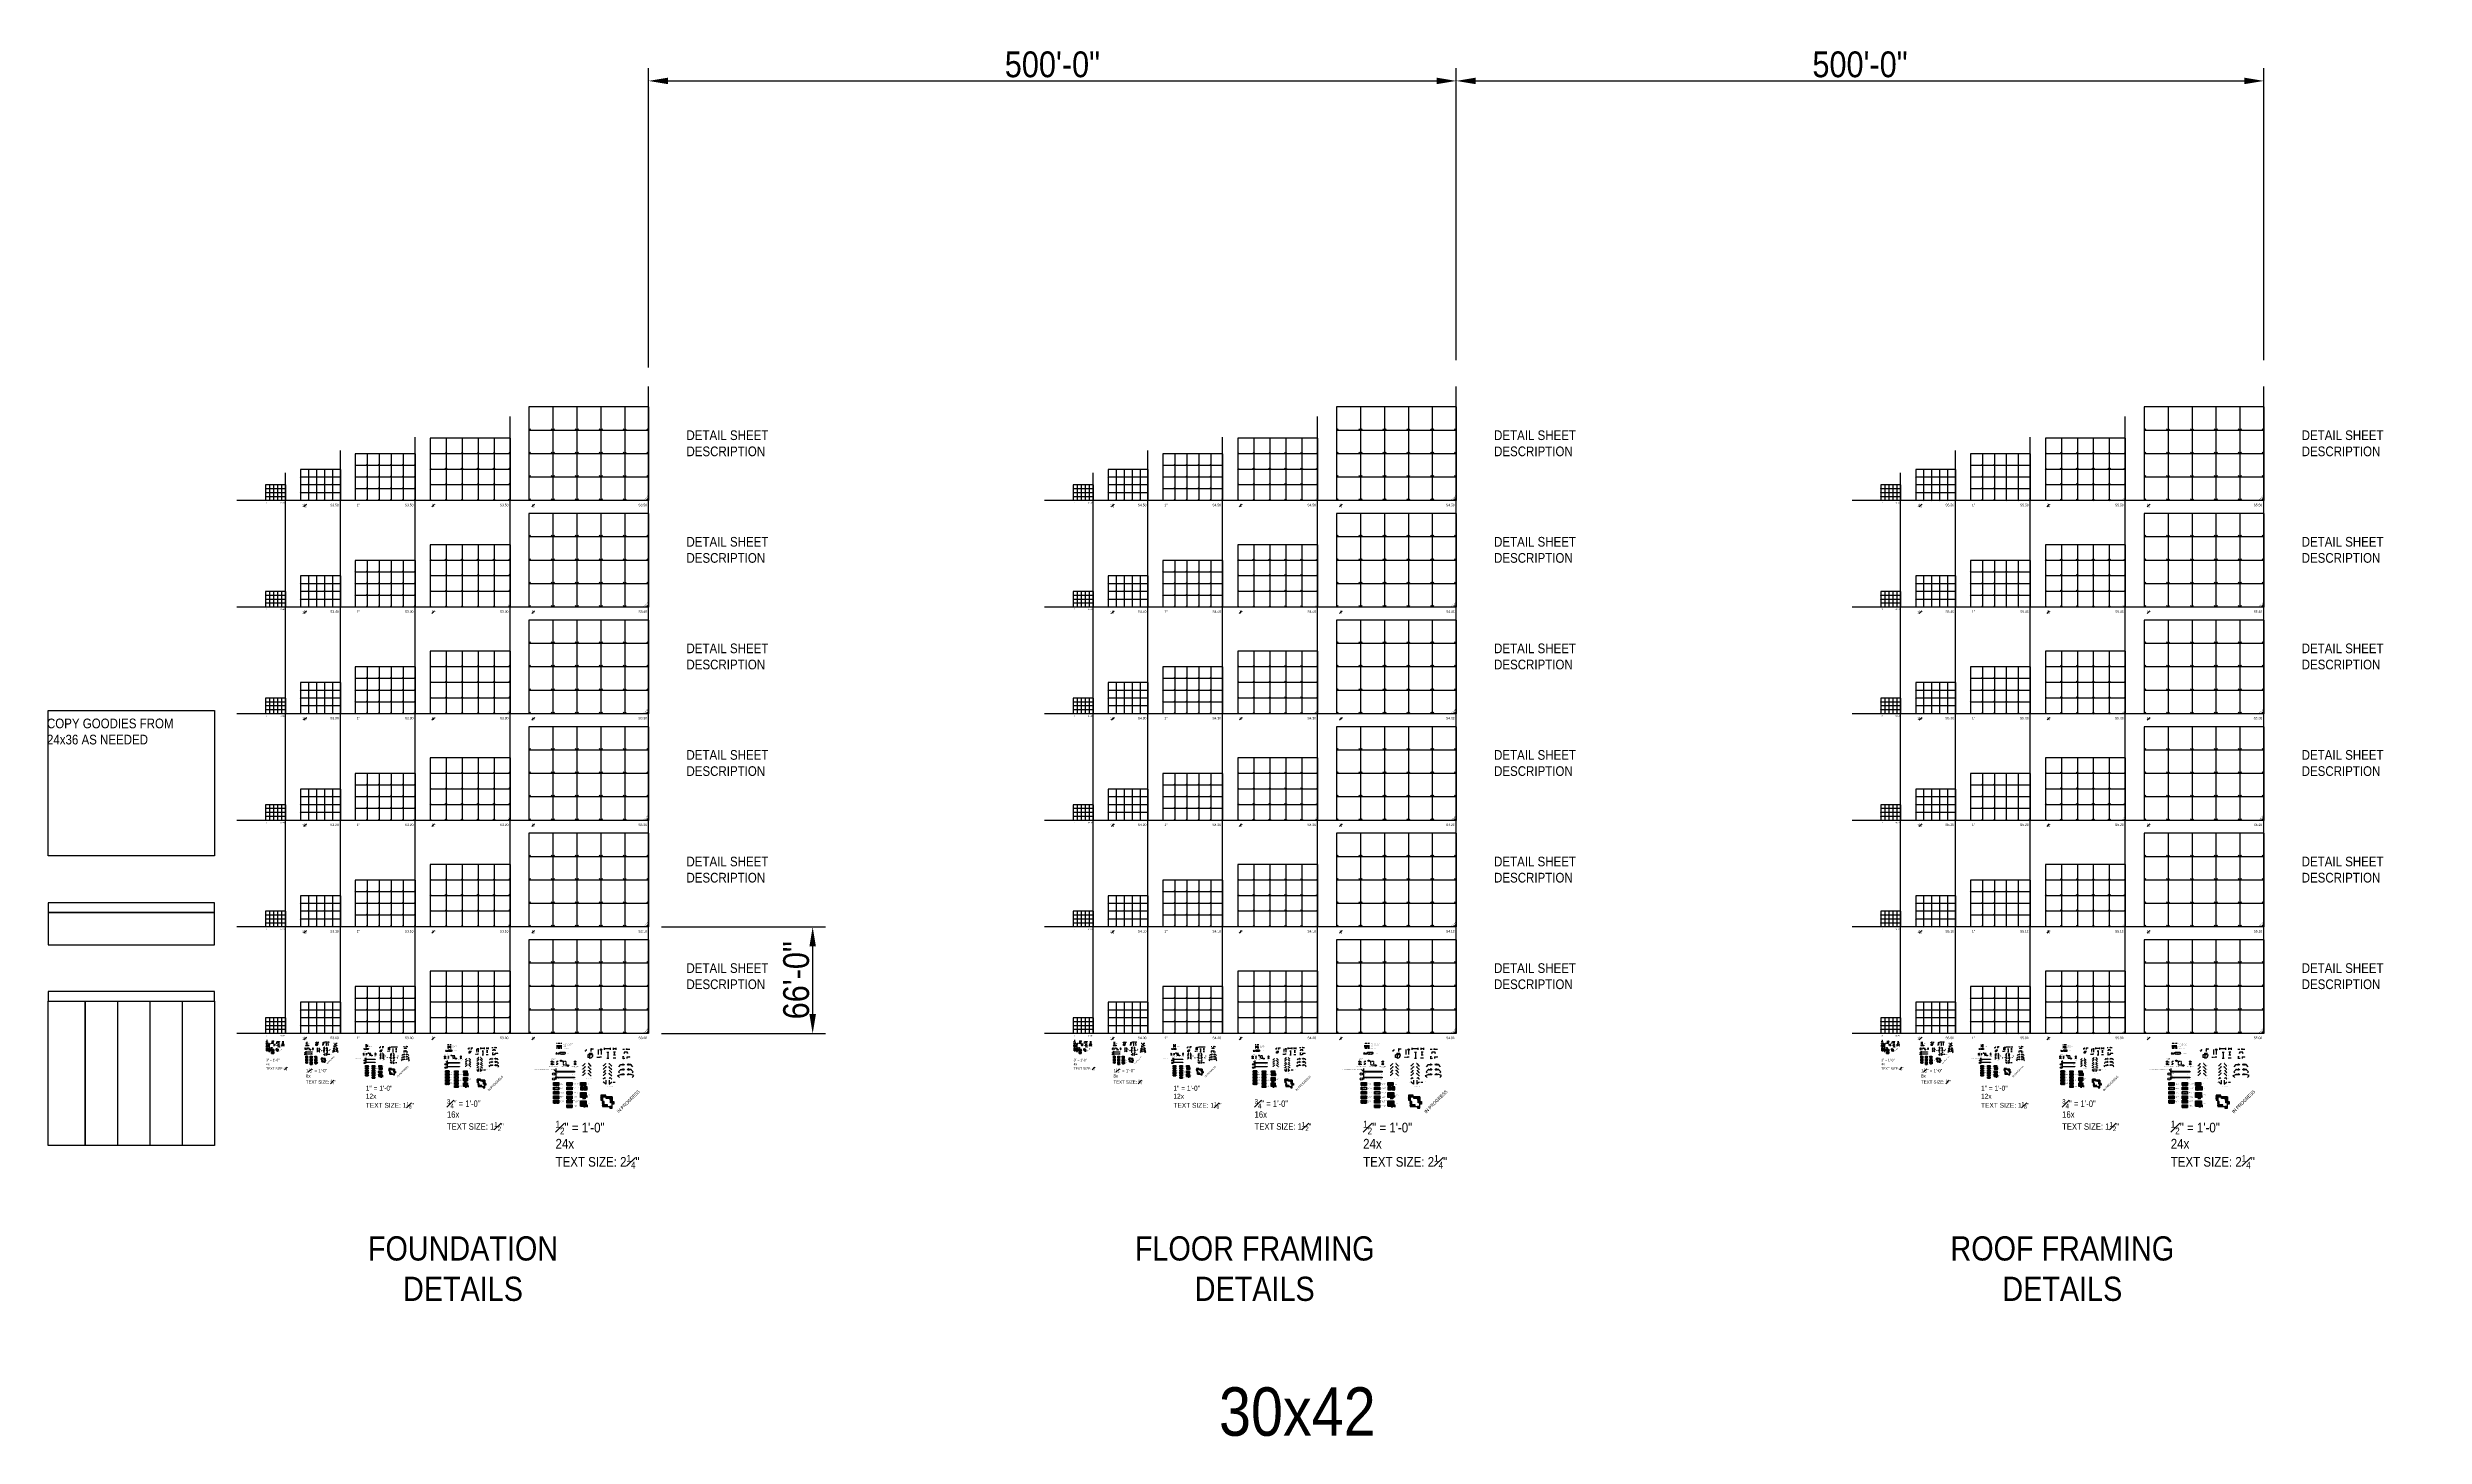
# Model space of a CAD drawing. Header units: inches. Extents: x -2661 to 42767, y -1222 to 9099.
# Drawn here: x 25108 to 42767, y -1222 to 9099 of the extents above; entities that cross this region are included whole.
import ezdxf
from ezdxf import colors
from ezdxf.entities.mleader import LeaderData, LeaderLine
from ezdxf.enums import TextEntityAlignment as Align
from ezdxf.math import Vec2, Vec3

# ---------------------------------------------------------------- set-up
doc = ezdxf.new("R2010")
doc.units = ezdxf.units.IN
doc.header["$LTSCALE"] = 12
doc.header["$MEASUREMENT"] = 0
doc.header["$PDMODE"] = 3
for name, pattern in [('CENTER2', [1.125, 0.75, -0.125, 0.125, -0.125]), ('HIDDEN', [0.375, 0.25, -0.125]), ('HIDDEN2', [0.1875, 0.125, -0.0625]), ('PHANTOM2', [1.25, 0.625, -0.125, 0.125, -0.125, 0.125, -0.125])]:
    doc.linetypes.add(name, pattern=pattern)
doc.layers.get('0').update_dxf_attribs({"linetype": 'CONTINUOUS'})
doc.layers.get('DefPoints').update_dxf_attribs({"color": 251, "linetype": 'CONTINUOUS'})
doc.layers.add('DESIGNER COMMENTS', color=221, linetype='CONTINUOUS', plot=False)
doc.layers.add('S-ANNO-GRID-NONPLOT', color=251, linetype='CONTINUOUS', plot=False)
for name, color, linetype in [('S-ANNO-DIMS', 2, 'CONTINUOUS'), ('S-ANNO-NOTE', 4, 'CONTINUOUS'), ('S-ANNO-NOTE-EXIST', 251, 'CONTINUOUS'), ('S-ANNO-SYMB', 4, 'CONTINUOUS'), ('S-ARCH-FINISHES', 1, 'HIDDEN2'), ('S-BREAK', 2, 'CONTINUOUS'), ('S-DETL-SYMB', 4, 'CONTINUOUS'), ('S-FNDN-WALL', 4, 'CONTINUOUS'), ('S-GRADE', 3, 'CONTINUOUS'), ('S-GRID', 1, 'CENTER2'), ('S-MEMBRANE', 6, 'HIDDEN'), ('S-REV-1', 2, 'CONTINUOUS'), ('S-REV-DELTA', 2, 'CONTINUOUS'), ('S-ROOM-NAME', 251, 'CONTINUOUS')]:
    doc.layers.add(name, color=color, linetype=linetype)
doc.layers.add('S-ANNO-NONPLOT', color=253, linetype='CONTINUOUS', plot=False, transparency=0.5)
for name, color, linetype, true_color, transparency in [('S-HATCH-SOIL', 7, 'CONTINUOUS', 0x8f8f8f, 0.8), ('S-POCHE-227', 7, 'CONTINUOUS', 0xe3e3e3, 0.8), ('S-POCHE-237', 7, 'CONTINUOUS', 0xededed, 0.8), ('S-POCHE-247', 7, 'CONTINUOUS', 0xf7f7f7, 0.8)]:
    doc.layers.add(name, color=color, linetype=linetype, true_color=true_color, transparency=transparency)
doc.layers.add('S-HATCH1', color=1, linetype='CONTINUOUS', transparency=0.5)
doc.layers.add('S-HATCH2', color=2, linetype='CONTINUOUS', transparency=0.5)
doc.styles.add('Arial', font='arial.ttf', dxfattribs={"width": 0.85})
doc.dimstyles.new('DIM-12_Se', dxfattribs={"dimscale": 12, "dimtxt": 0.09375, "dimasz": 0.109375, "dimexe": 0.0625, "dimexo": 0.0625, "dimgap": 0.0625, "dimtad": 1, "dimdec": 4, "dimzin": 11, "dimdsep": 46, "dimlunit": 4, "dimtxsty": 'Arial', "dimblk": 'ARCHTICK', "dimcen": 0.125, "dimdle": 0.0625, "dimclrd": 256, "dimclre": 256, "dimclrt": 4, "dimadec": 0, "dimazin": 0, "dimtfac": 0.75, "dimtdec": 4, "dimtmove": 0, "dimatfit": 3, "dimfxl": 1, "dimfrac": 1, "dimtolj": 1, "dimtzin": 0, "dimarcsym": 0})
doc.dimstyles.new('DIM-16_Se', dxfattribs={"dimscale": 16, "dimtxt": 0.09375, "dimasz": 0.109375, "dimexe": 0.0625, "dimexo": 0.0625, "dimgap": 0.0625, "dimtad": 1, "dimdec": 4, "dimzin": 11, "dimdsep": 46, "dimlunit": 4, "dimtxsty": 'Arial', "dimblk": 'ARCHTICK', "dimcen": 0.125, "dimdle": 0.0625, "dimclrd": 256, "dimclre": 256, "dimclrt": 4, "dimadec": 0, "dimazin": 0, "dimtfac": 0.75, "dimtdec": 4, "dimtmove": 0, "dimatfit": 3, "dimfxl": 1, "dimfrac": 1, "dimtolj": 1, "dimtzin": 0, "dimarcsym": 0})
doc.dimstyles.new('DIM-24_Se', dxfattribs={"dimscale": 24, "dimtxt": 0.09375, "dimasz": 0.109375, "dimexe": 0.0625, "dimexo": 0.0625, "dimgap": 0.0625, "dimtad": 1, "dimdec": 4, "dimzin": 11, "dimdsep": 46, "dimlunit": 4, "dimtxsty": 'Arial', "dimblk": 'ARCHTICK', "dimcen": 0.125, "dimdle": 0.0625, "dimclrd": 256, "dimclre": 256, "dimclrt": 4, "dimadec": 0, "dimazin": 0, "dimtfac": 0.75, "dimtdec": 4, "dimtmove": 0, "dimatfit": 3, "dimfxl": 1, "dimfrac": 1, "dimtolj": 1, "dimtzin": 0, "dimarcsym": 0})
doc.dimstyles.new('DIM-4_Se', dxfattribs={"dimscale": 4, "dimtxt": 0.09375, "dimasz": 0.109375, "dimexe": 0.0625, "dimexo": 0.0625, "dimgap": 0.0625, "dimtad": 1, "dimdec": 4, "dimzin": 11, "dimdsep": 46, "dimlunit": 4, "dimtxsty": 'Arial', "dimblk": 'ARCHTICK', "dimcen": 0.125, "dimdle": 0.0625, "dimclrd": 256, "dimclre": 256, "dimclrt": 4, "dimadec": 0, "dimazin": 0, "dimtfac": 0.75, "dimtdec": 4, "dimtmove": 0, "dimatfit": 3, "dimfxl": 1, "dimfrac": 1, "dimtolj": 1, "dimtzin": 0, "dimarcsym": 0})
doc.dimstyles.new('DIM-8_Se', dxfattribs={"dimscale": 8, "dimtxt": 0.09375, "dimasz": 0.109375, "dimexe": 0.0625, "dimexo": 0.0625, "dimgap": 0.0625, "dimtad": 1, "dimdec": 4, "dimzin": 11, "dimdsep": 46, "dimlunit": 4, "dimtxsty": 'Arial', "dimblk": 'ARCHTICK', "dimcen": 0.125, "dimdle": 0.0625, "dimclrd": 256, "dimclre": 256, "dimclrt": 4, "dimadec": 0, "dimazin": 0, "dimtfac": 0.75, "dimtdec": 4, "dimtmove": 0, "dimatfit": 3, "dimfxl": 1, "dimfrac": 1, "dimtolj": 1, "dimtzin": 0, "dimarcsym": 0})
doc.dimstyles.get("Standard").update_dxf_attribs({"dimtxt": 0.125, "dimasz": 0.125, "dimexe": 0.0625, "dimexo": 0.0625, "dimgap": 0.0625, "dimtad": 1, "dimdec": 3, "dimzin": 3, "dimdsep": 46, "dimlunit": 4, "dimtxsty": 'Arial', "dimcen": 0.09375, "dimclrd": 256, "dimclre": 256, "dimclrt": 256, "dimadec": 0, "dimazin": 0, "dimtfac": 1, "dimtdec": 3, "dimtix": 1, "dimtmove": 0, "dimatfit": 3, "dimfxl": 1, "dimfrac": 2, "dimtolj": 1, "dimtzin": 0, "dimarcsym": 0})
pattern_1 = [(45, (23803.0872, -22.6137), (2e-16, 3.1819805), [2.25, -2.25]), (45, (23802.4906, -22.017), (2e-16, 3.1819805), [2.25, -2.25]), (45, (23801.894, -21.4204), (2e-16, 3.1819805), [2.25, -2.25]), (135, (23801.894, -21.0227), (-3.1819805, 7e-16), [2.25, -2.25]), (135, (23802.4906, -20.426), (-3.1819805, 7e-16), [2.25, -2.25]), (135, (23803.0872, -19.8294), (-3.1819805, 7e-16), [2.25, -2.25])]
pattern_2 = [(45, (21536.7057, -1757.3655), (4e-16, 6.363961), [4.5, -4.5]), (45, (21535.5125, -1756.1723), (4e-16, 6.363961), [4.5, -4.5]), (45, (21534.3193, -1754.979), (4e-16, 6.363961), [4.5, -4.5]), (135, (21534.3193, -1754.1835), (-6.363961, 1e-15), [4.5, -4.5]), (135, (21535.5125, -1752.9903), (-6.363961, 1e-15), [4.5, -4.5]), (135, (21536.7057, -1751.797), (-6.363961, 1e-15), [4.5, -4.5])]
pattern_3 = [(45, (23178.306, -614.145), (3e-16, 4.2426407), [3, -3]), (45, (23177.5106, -613.3495), (3e-16, 4.2426407), [3, -3]), (45, (23176.715, -612.554), (3e-16, 4.2426407), [3, -3]), (135, (23176.715, -612.0237), (-4.2426407, 9e-16), [3, -3]), (135, (23177.5106, -611.2282), (-4.2426407, 9e-16), [3, -3]), (135, (23178.306, -610.4327), (-4.2426407, 9e-16), [3, -3])]
pattern_4 = [(45, (24581.0177, 566.3868), (1e-16, 2.12132034), [1.5, -1.5]), (45, (24580.62, 566.7845), (1e-16, 2.12132034), [1.5, -1.5]), (45, (24580.2222, 567.1823), (1e-16, 2.12132034), [1.5, -1.5]), (135, (24580.2222, 567.4475), (-2.12132034, 5e-16), [1.5, -1.5]), (135, (24580.62, 567.8452), (-2.12132034, 5e-16), [1.5, -1.5]), (135, (24581.0177, 568.243), (-2.12132034, 5e-16), [1.5, -1.5])]
pattern_5 = [(45, (25525.75654, 1145.5797), (7e-17, 1.06066017), [0.75, -0.75]), (45, (25525.5577, 1145.77854), (7e-17, 1.06066017), [0.75, -0.75]), (45, (25525.3588, 1145.9774), (7e-17, 1.06066017), [0.75, -0.75]), (135, (25525.3588, 1146.11), (-1.06066017, 2e-16), [0.75, -0.75]), (135, (25525.5577, 1146.3089), (-1.06066017, 2e-16), [0.75, -0.75]), (135, (25525.75654, 1146.50775), (-1.06066017, 2e-16), [0.75, -0.75])]
pattern_6 = [(45, (29803.0872, -22.6137), (2e-16, 3.1819805), [2.25, -2.25]), (45, (29802.4906, -22.017), (2e-16, 3.1819805), [2.25, -2.25]), (45, (29801.894, -21.4204), (2e-16, 3.1819805), [2.25, -2.25]), (135, (29801.894, -21.0227), (-3.1819805, 7e-16), [2.25, -2.25]), (135, (29802.4906, -20.426), (-3.1819805, 7e-16), [2.25, -2.25]), (135, (29803.0872, -19.8294), (-3.1819805, 7e-16), [2.25, -2.25])]
pattern_7 = [(45, (27536.7057, -1757.3655), (4e-16, 6.363961), [4.5, -4.5]), (45, (27535.5125, -1756.1723), (4e-16, 6.363961), [4.5, -4.5]), (45, (27534.3193, -1754.979), (4e-16, 6.363961), [4.5, -4.5]), (135, (27534.3193, -1754.1835), (-6.363961, 1e-15), [4.5, -4.5]), (135, (27535.5125, -1752.9903), (-6.363961, 1e-15), [4.5, -4.5]), (135, (27536.7057, -1751.797), (-6.363961, 1e-15), [4.5, -4.5])]
pattern_8 = [(45, (29178.306, -614.145), (3e-16, 4.2426407), [3, -3]), (45, (29177.5106, -613.3495), (3e-16, 4.2426407), [3, -3]), (45, (29176.715, -612.554), (3e-16, 4.2426407), [3, -3]), (135, (29176.715, -612.0237), (-4.2426407, 9e-16), [3, -3]), (135, (29177.5106, -611.2282), (-4.2426407, 9e-16), [3, -3]), (135, (29178.306, -610.4327), (-4.2426407, 9e-16), [3, -3])]
pattern_9 = [(45, (30581.0177, 566.3868), (1e-16, 2.12132034), [1.5, -1.5]), (45, (30580.62, 566.7845), (1e-16, 2.12132034), [1.5, -1.5]), (45, (30580.2222, 567.1823), (1e-16, 2.12132034), [1.5, -1.5]), (135, (30580.2222, 567.4475), (-2.12132034, 5e-16), [1.5, -1.5]), (135, (30580.62, 567.8452), (-2.12132034, 5e-16), [1.5, -1.5]), (135, (30581.0177, 568.243), (-2.12132034, 5e-16), [1.5, -1.5])]
pattern_10 = [(45, (31525.75654, 1145.5797), (7e-17, 1.06066017), [0.75, -0.75]), (45, (31525.5577, 1145.77854), (7e-17, 1.06066017), [0.75, -0.75]), (45, (31525.3588, 1145.9774), (7e-17, 1.06066017), [0.75, -0.75]), (135, (31525.3588, 1146.11), (-1.06066017, 2e-16), [0.75, -0.75]), (135, (31525.5577, 1146.3089), (-1.06066017, 2e-16), [0.75, -0.75]), (135, (31525.75654, 1146.50775), (-1.06066017, 2e-16), [0.75, -0.75])]
pattern_11 = [(45, (35803.0872, -22.6137), (2e-16, 3.1819805), [2.25, -2.25]), (45, (35802.4906, -22.017), (2e-16, 3.1819805), [2.25, -2.25]), (45, (35801.894, -21.4204), (2e-16, 3.1819805), [2.25, -2.25]), (135, (35801.894, -21.0227), (-3.1819805, 7e-16), [2.25, -2.25]), (135, (35802.4906, -20.426), (-3.1819805, 7e-16), [2.25, -2.25]), (135, (35803.0872, -19.8294), (-3.1819805, 7e-16), [2.25, -2.25])]
pattern_12 = [(45, (33536.7057, -1757.3655), (4e-16, 6.363961), [4.5, -4.5]), (45, (33535.5125, -1756.1723), (4e-16, 6.363961), [4.5, -4.5]), (45, (33534.3193, -1754.979), (4e-16, 6.363961), [4.5, -4.5]), (135, (33534.3193, -1754.1835), (-6.363961, 1e-15), [4.5, -4.5]), (135, (33535.5125, -1752.9903), (-6.363961, 1e-15), [4.5, -4.5]), (135, (33536.7057, -1751.797), (-6.363961, 1e-15), [4.5, -4.5])]
pattern_13 = [(45, (35178.306, -614.145), (3e-16, 4.2426407), [3, -3]), (45, (35177.5106, -613.3495), (3e-16, 4.2426407), [3, -3]), (45, (35176.715, -612.554), (3e-16, 4.2426407), [3, -3]), (135, (35176.715, -612.0237), (-4.2426407, 9e-16), [3, -3]), (135, (35177.5106, -611.2282), (-4.2426407, 9e-16), [3, -3]), (135, (35178.306, -610.4327), (-4.2426407, 9e-16), [3, -3])]
pattern_14 = [(45, (36581.0177, 566.3868), (1e-16, 2.12132034), [1.5, -1.5]), (45, (36580.62, 566.7845), (1e-16, 2.12132034), [1.5, -1.5]), (45, (36580.2222, 567.1823), (1e-16, 2.12132034), [1.5, -1.5]), (135, (36580.2222, 567.4475), (-2.12132034, 5e-16), [1.5, -1.5]), (135, (36580.62, 567.8452), (-2.12132034, 5e-16), [1.5, -1.5]), (135, (36581.0177, 568.243), (-2.12132034, 5e-16), [1.5, -1.5])]
pattern_15 = [(45, (37525.75654, 1145.5797), (7e-17, 1.06066017), [0.75, -0.75]), (45, (37525.5577, 1145.77854), (7e-17, 1.06066017), [0.75, -0.75]), (45, (37525.3588, 1145.9774), (7e-17, 1.06066017), [0.75, -0.75]), (135, (37525.3588, 1146.11), (-1.06066017, 2e-16), [0.75, -0.75]), (135, (37525.5577, 1146.3089), (-1.06066017, 2e-16), [0.75, -0.75]), (135, (37525.75654, 1146.50775), (-1.06066017, 2e-16), [0.75, -0.75])]

# ---------------------------------------------------------------- blocks, each defined once
blk = doc.blocks.new('Se_GRID 30x42')
for p, q in [((7.41, 29), (0, 29)), ((0, 29), (0, 21.75)), ((0, 21.75), (0.5, 22.25)), ((14.83, 29), (7.41, 29)), ((7.41, 29), (7.41, 21.75)), ((7.41, 21.75), (7.91, 22.25)), ((22.24, 29), (14.83, 29)), ((14.83, 29), (14.83, 21.75)), ((14.83, 21.75), (15.33, 22.25)), ((29.66, 29), (22.24, 29)), ((22.24, 29), (22.24, 21.75)), ((22.24, 21.75), (22.74, 22.25)), ((37.07, 29), (29.66, 29)), ((29.66, 29), (29.66, 21.75)), ((29.66, 21.75), (30.16, 22.25)), ((37.07, 29), (37.07, 21.75)), ((7.41, 21.75), (0, 21.75)), ((0, 21.75), (0, 14.5)), ((0, 14.5), (0.5, 15)), ((14.83, 21.75), (7.41, 21.75)), ((7.41, 21.75), (7.41, 14.5)), ((7.41, 14.5), (7.91, 15)), ((22.24, 21.75), (14.83, 21.75)), ((14.83, 21.75), (14.83, 14.5)), ((14.83, 14.5), (15.33, 15)), ((29.66, 21.75), (22.24, 21.75)), ((22.24, 21.75), (22.24, 14.5)), ((22.24, 14.5), (22.74, 15)), ((37.07, 21.75), (29.66, 21.75)), ((29.66, 21.75), (29.66, 14.5)), ((29.66, 14.5), (30.16, 15)), ((37.07, 21.75), (37.07, 14.5)), ((7.41, 14.5), (0, 14.5)), ((0, 14.5), (0, 7.25)), ((0, 7.25), (0.5, 7.75)), ((14.83, 14.5), (7.41, 14.5)), ((7.41, 14.5), (7.41, 7.25)), ((7.41, 7.25), (7.91, 7.75)), ((22.24, 14.5), (14.83, 14.5)), ((14.83, 14.5), (14.83, 7.25)), ((14.83, 7.25), (15.33, 7.75)), ((29.66, 14.5), (22.24, 14.5)), ((22.24, 14.5), (22.24, 7.25)), ((22.24, 7.25), (22.74, 7.75)), ((37.07, 14.5), (29.66, 14.5)), ((29.66, 14.5), (29.66, 7.25)), ((29.66, 7.25), (30.16, 7.75)), ((37.07, 14.5), (37.07, 7.25)), ((7.41, 7.25), (0, 7.25)), ((0, 7.25), (0, 0)), ((0, 0), (0.5, 0.5)), ((7.41, 0), (0, 0)), ((14.83, 7.25), (7.41, 7.25)), ((7.41, 7.25), (7.41, 0)), ((7.41, 0), (7.91, 0.5)), ((14.83, 0), (7.41, 0)), ((22.24, 7.25), (14.83, 7.25)), ((14.83, 7.25), (14.83, 0)), ((14.83, 0), (15.33, 0.5)), ((22.24, 0), (14.83, 0)), ((29.66, 7.25), (22.24, 7.25)), ((22.24, 7.25), (22.24, 0)), ((22.24, 0), (22.74, 0.5)), ((29.66, 0), (22.24, 0)), ((37.07, 7.25), (29.66, 7.25)), ((29.66, 7.25), (29.66, 0)), ((29.66, 0), (30.16, 0.5)), ((37.07, 0), (29.66, 0)), ((37.07, 7.25), (37.07, 0))]:
    blk.add_line(p, q)
at = {"linetype": 'HIDDEN2'}
for p, q in [((7.41, 21.75), (6.91, 22.25)), ((14.83, 21.75), (14.33, 22.25)), ((22.24, 21.75), (21.74, 22.25)), ((29.66, 21.75), (29.16, 22.25)), ((37.07, 21.75), (36.57, 22.25)), ((7.41, 14.5), (6.91, 15)), ((14.83, 14.5), (14.33, 15)), ((22.24, 14.5), (21.74, 15)), ((29.66, 14.5), (29.16, 15)), ((37.07, 14.5), (36.57, 15)), ((7.41, 7.25), (6.91, 7.75)), ((14.83, 7.25), (14.33, 7.75)), ((22.24, 7.25), (21.74, 7.75)), ((29.66, 7.25), (29.16, 7.75)), ((37.07, 7.25), (36.57, 7.75)), ((7.41, 0), (6.91, 0.5)), ((14.83, 0), (14.33, 0.5)), ((22.24, 0), (21.74, 0.5)), ((29.66, 0), (29.16, 0.5)), ((37.07, 0), (36.57, 0.5))]:
    blk.add_line(p, q, dxfattribs=at)
blk = doc.blocks.new('*D1595')
at = {"layer": 'DefPoints', "color": 0, "transparency": 16777216}
for p in [(41573, 8851), (35573, 7202), (41573, 6680)]:
    blk.add_point(p, dxfattribs=at)
at = {"layer": 'S-ANNO-GRID-NONPLOT', "lineweight": -2, "transparency": 16777216}
for p, q in [((35573, 7298), (35573, 8947)), ((35717, 8851), (41429, 8851)), ((41573, 6776), (41573, 8947))]:
    blk.add_line(p, q, dxfattribs=at)
at = {"layer": 'S-ANNO-GRID-NONPLOT', "transparency": 16777216}
for points in [[(35717, 8875), (35717, 8827), (35573, 8851)], [(41429, 8875), (41429, 8827), (41573, 8851)]]:
    blk.add_solid(points, dxfattribs=at)
at = {"layer": 'S-ANNO-GRID-NONPLOT', "transparency": 16777216, "insert": (38573, 8973), "char_height": 192, "attachment_point": 5, "style": 'Arial'}
blk.add_mtext('\\A1;500\'-0"', dxfattribs=at)
blk = doc.blocks.new('*D1596')
at = {"layer": 'DefPoints', "color": 0, "transparency": 16777216}
for p in [(35573, 8851), (29573, 6626), (35573, 6681)]:
    blk.add_point(p, dxfattribs=at)
at = {"layer": 'S-ANNO-GRID-NONPLOT', "lineweight": -2, "transparency": 16777216}
for p, q in [((29573, 6722), (29573, 8947)), ((29717, 8851), (35429, 8851)), ((35573, 6777), (35573, 8947))]:
    blk.add_line(p, q, dxfattribs=at)
at = {"layer": 'S-ANNO-GRID-NONPLOT', "transparency": 16777216}
for points in [[(29717, 8875), (29717, 8827), (29573, 8851)], [(35429, 8875), (35429, 8827), (35573, 8851)]]:
    blk.add_solid(points, dxfattribs=at)
at = {"layer": 'S-ANNO-GRID-NONPLOT', "transparency": 16777216, "insert": (32573, 8973), "char_height": 192, "attachment_point": 5, "style": 'Arial'}
blk.add_mtext('\\A1;500\'-0"', dxfattribs=at)
blk = doc.blocks.new('ELEV-SYMB')
at = {"layer": 'S-ANNO-NOTE', "color": 2}
for points in [[(-2, 0), (0, 0), (0, 2)], [(2, 0), (0, 0), (0, -2)]]:
    blk.add_lwpolyline(points, dxfattribs=at)
at = {"layer": 'S-ANNO-NOTE', "color": 2, "const_width": 1}
for points in [[(0, 0.5, 0.414214), (-0.5, 0, 0.414214)], [(0, -0.5, 0.414214), (0.5, 0, 0.414214)]]:
    blk.add_lwpolyline(points, format="xyb", dxfattribs=at)
at = {"layer": 'S-ANNO-NOTE', "color": 2}
blk.add_circle((0, 0), 1, dxfattribs=at)
blk = doc.blocks.new('_ARCHTICK')
at = {"color": 0, "linetype": 'ByBlock', "const_width": 0.15}
blk.add_lwpolyline([(-0.5, -0.5), (0.5, 0.5)], dxfattribs=at)
blk = doc.blocks.new('*D1625')
at = {"layer": 'DefPoints', "color": 0, "transparency": 16777216}
for p in [(27575, 1666), (27579, 1666), (27579, 1666)]:
    blk.add_point(p, dxfattribs=at)
at = {"layer": 'S-ANNO-DIMS', "lineweight": -2, "transparency": 16777216}
for p, q in [((27575, 1666), (27575, 1667)), ((27578, 1666), (27575, 1666)), ((27578, 1666), (27575, 1666)), ((27575, 1666), (27575, 1664)), ((27575, 1666), (27575, 1666))]:
    blk.add_line(p, q, dxfattribs=at)
at = {"layer": 'S-ANNO-DIMS', "lineweight": -2, "transparency": 16777216, "xscale": 1.3125, "yscale": 1.3125, "zscale": 1.3125}
for rotation in [270, 90]:
    blk.add_blockref('_ARCHTICK', (27575, 1666), dxfattribs=dict(at, rotation=rotation))
blk = doc.blocks.new('*D1626')
at = {"layer": 'DefPoints', "color": 0, "transparency": 16777216}
for p in [(27579, 1671), (27579, 1666), (27579, 1666)]:
    blk.add_point(p, dxfattribs=at)
at = {"layer": 'S-ANNO-DIMS', "lineweight": -2, "transparency": 16777216}
for p, q in [((27579, 1671), (27578, 1671)), ((27579, 1667), (27579, 1671)), ((27579, 1667), (27579, 1671)), ((27579, 1671), (27581, 1671)), ((27579, 1671), (27579, 1671))]:
    blk.add_line(p, q, dxfattribs=at)
at = {"layer": 'S-ANNO-DIMS', "lineweight": -2, "transparency": 16777216, "xscale": 1.3125, "yscale": 1.3125, "zscale": 1.3125}
blk.add_blockref('_ARCHTICK', (27579, 1671), dxfattribs=at)
at = {"layer": 'S-ANNO-DIMS', "lineweight": -2, "transparency": 16777216, "xscale": 1.3125, "yscale": 1.3125, "zscale": 1.3125, "rotation": 180}
blk.add_blockref('_ARCHTICK', (27579, 1671), dxfattribs=at)
blk = doc.blocks.new('_Integral')
at = {"color": 0, "linetype": 'ByBlock', "lineweight": -2}
for centre, start, end in [((0.4, -0.1), 102, 168), ((-0.4, 0.1), 282, 348)]:
    blk.add_arc(centre, 0.454, start, end, dxfattribs=at)
blk = doc.blocks.new('_DotBlank')
at = {"color": 0, "lineweight": -2}
blk.add_line((-0.5, 0), (-1, 0), dxfattribs=at)
blk.add_circle((0, 0), 0.5, dxfattribs=at)
blk = doc.blocks.new('_ClosedBlank')
at = {"color": 0, "linetype": 'ByBlock', "lineweight": -2}
for p, q in [((-1, 0.2), (0, 0)), ((-1, 0.2), (-1, -0.2)), ((0, 0), (-1, -0.2))]:
    blk.add_line(p, q, dxfattribs=at)
blk = doc.blocks.new('ARROW-LOOP')
at = {"color": 0}
blk.add_lwpolyline([(-1.8, 0), (0.5, 0, 1.317177), (-0.5, -0.3)], format="xyb", dxfattribs=at)
blk = doc.blocks.new('REF GRID')
blk.add_circle((0, 0.25), 0.25)
at = {"style": 'Arial', "width": 0.85}
blk.add_attdef('#', text='', height=0.156, dxfattribs=at).set_placement((0, 0.25), align=Align.MIDDLE_CENTER)
blk = doc.blocks.new('*U654')
at = {"const_width": 0.188}
for points in [[(-4, 0, -1), (4, 0, 3.732051)], [(-4, 0, 1), (4, 0, -3.732051)]]:
    blk.add_lwpolyline(points, format="xyb", dxfattribs=at)
blk.add_lwpolyline([(4, 0), (81, 0)], dxfattribs=at)
blk.add_circle((0, 0), 4.5)
at = {"style": 'Arial', "width": 0.85}
blk.add_attdef('#', text='', height=3, dxfattribs=at).set_placement((0, 0), align=Align.MIDDLE_CENTER)
for tag, p in [('DWG_TITLE_1', (8, 6)), ('DWG_TITLE_2', (8, 2))]:
    blk.add_attdef(tag, text='', height=2.62, dxfattribs=at).set_placement(p, align=Align.MIDDLE_LEFT)
blk.add_attdef('SCALE', text='', height=1.12, dxfattribs=at).set_placement((80, -1), align=Align.TOP_RIGHT)
blk = doc.blocks.new('*D1603')
at = {"layer": 'DefPoints', "color": 0, "transparency": 16777216}
for p in [(27581, 1452), (27589, 1452), (27589, 1449)]:
    blk.add_point(p, dxfattribs=at)
at = {"layer": 'S-ANNO-DIMS', "lineweight": -2, "transparency": 16777216}
for p, q in [((27581, 1452), (27581, 1449)), ((27581, 1449), (27590, 1449)), ((27589, 1452), (27589, 1449))]:
    blk.add_line(p, q, dxfattribs=at)
at = {"layer": 'S-ANNO-DIMS', "lineweight": -2, "transparency": 16777216, "xscale": 1.3125, "yscale": 1.3125, "zscale": 1.3125, "rotation": 180}
blk.add_blockref('_ARCHTICK', (27581, 1449), dxfattribs=at)
at = {"layer": 'S-ANNO-DIMS', "lineweight": -2, "transparency": 16777216, "xscale": 1.3125, "yscale": 1.3125, "zscale": 1.3125}
blk.add_blockref('_ARCHTICK', (27589, 1449), dxfattribs=at)
at = {"layer": 'S-ANNO-DIMS', "color": 4, "transparency": 16777216, "insert": (27585, 1451), "char_height": 1.12, "attachment_point": 5, "style": 'Arial'}
blk.add_mtext('\\A1;8"', dxfattribs=at)
blk = doc.blocks.new('*D1604')
at = {"layer": 'DefPoints', "color": 0, "transparency": 16777216}
for p in [(27592, 1458), (27592, 1456), (27595, 1456)]:
    blk.add_point(p, dxfattribs=at)
at = {"layer": 'S-ANNO-DIMS', "lineweight": -2, "transparency": 16777216}
for p, q in [((27593, 1458), (27596, 1458)), ((27593, 1456), (27596, 1456)), ((27595, 1459), (27595, 1456)), ((27595, 1456), (27595, 1449))]:
    blk.add_line(p, q, dxfattribs=at)
at = {"layer": 'S-ANNO-DIMS', "lineweight": -2, "transparency": 16777216, "xscale": 1.3125, "yscale": 1.3125, "zscale": 1.3125}
for p, rotation in [((27595, 1458), 90), ((27595, 1456), 270)]:
    blk.add_blockref('_ARCHTICK', p, dxfattribs=dict(at, rotation=rotation))
at = {"layer": 'S-ANNO-DIMS', "color": 4, "transparency": 16777216, "insert": (27594, 1452), "char_height": 1.12, "attachment_point": 5, "rotation": 90, "style": 'Arial'}
blk.add_mtext('\\A1;2{\\H0.75x;\\S11#16;}"', dxfattribs=at)
blk = doc.blocks.new('*D1605')
at = {"layer": 'DefPoints', "color": 0, "transparency": 16777216}
for p in [(27573, 1477), (27589, 1477), (27589, 1474)]:
    blk.add_point(p, dxfattribs=at)
at = {"layer": 'S-ANNO-DIMS', "lineweight": -2, "transparency": 16777216}
for p, q in [((27572, 1474), (27589, 1474)), ((27573, 1476), (27573, 1473)), ((27589, 1476), (27589, 1473))]:
    blk.add_line(p, q, dxfattribs=at)
at = {"layer": 'S-ANNO-DIMS', "lineweight": -2, "transparency": 16777216, "xscale": 1.3125, "yscale": 1.3125, "zscale": 1.3125, "rotation": 180}
blk.add_blockref('_ARCHTICK', (27573, 1474), dxfattribs=at)
at = {"layer": 'S-ANNO-DIMS', "lineweight": -2, "transparency": 16777216, "xscale": 1.3125, "yscale": 1.3125, "zscale": 1.3125}
blk.add_blockref('_ARCHTICK', (27589, 1474), dxfattribs=at)
at = {"layer": 'S-ANNO-DIMS', "color": 4, "transparency": 16777216, "insert": (27581, 1475), "char_height": 1.12, "attachment_point": 5, "style": 'Arial'}
blk.add_mtext('\\A1;1\'-4"', dxfattribs=at)
blk = doc.blocks.new('*D1606')
at = {"layer": 'DefPoints', "color": 0, "transparency": 16777216}
for p in [(27587, 1488), (27587, 1488), (27587, 1480)]:
    blk.add_point(p, dxfattribs=at)
at = {"layer": 'S-ANNO-DIMS', "lineweight": -2, "transparency": 16777216}
blk.add_line((27587, 1479), (27587, 1488), dxfattribs=at)
at = {"layer": 'S-ANNO-DIMS', "lineweight": -2, "transparency": 16777216, "xscale": 1.3125, "yscale": 1.3125, "zscale": 1.3125}
for p, rotation in [((27587, 1488), 90), ((27587, 1480), 270)]:
    blk.add_blockref('_ARCHTICK', p, dxfattribs=dict(at, rotation=rotation))
at = {"layer": 'S-ANNO-DIMS', "color": 4, "transparency": 16777216, "insert": (27586, 1484), "char_height": 1.12, "attachment_point": 5, "rotation": 90, "style": 'Arial'}
blk.add_mtext('\\A1;8"', dxfattribs=at)
blk = doc.blocks.new('*D1607')
at = {"layer": 'DefPoints', "color": 0, "transparency": 16777216}
for p in [(27580, 1645), (27585, 1645), (27585, 1636)]:
    blk.add_point(p, dxfattribs=at)
at = {"layer": 'S-ANNO-DIMS', "lineweight": -2, "transparency": 16777216}
for p, q in [((27585, 1645), (27579, 1645)), ((27585, 1636), (27579, 1636)), ((27580, 1635), (27580, 1646))]:
    blk.add_line(p, q, dxfattribs=at)
at = {"layer": 'S-ANNO-DIMS', "lineweight": -2, "transparency": 16777216, "xscale": 1.3125, "yscale": 1.3125, "zscale": 1.3125}
for p, rotation in [((27580, 1645), 90), ((27580, 1636), 270)]:
    blk.add_blockref('_ARCHTICK', p, dxfattribs=dict(at, rotation=rotation))
at = {"layer": 'S-ANNO-DIMS', "color": 4, "transparency": 16777216, "insert": (27579, 1641), "char_height": 1.12, "attachment_point": 5, "rotation": 90, "style": 'Arial'}
blk.add_mtext('\\A1;9"', dxfattribs=at)
blk = doc.blocks.new('*D1608')
at = {"layer": 'DefPoints', "color": 0, "transparency": 16777216}
for p in [(27585, 1645), (27594, 1651), (27594, 1645)]:
    blk.add_point(p, dxfattribs=at)
at = {"layer": 'S-ANNO-DIMS', "lineweight": -2, "transparency": 16777216}
for p, q in [((27585, 1646), (27585, 1651)), ((27585, 1651), (27595, 1651)), ((27594, 1646), (27594, 1651))]:
    blk.add_line(p, q, dxfattribs=at)
at = {"layer": 'S-ANNO-DIMS', "lineweight": -2, "transparency": 16777216, "xscale": 1.3125, "yscale": 1.3125, "zscale": 1.3125, "rotation": 180}
blk.add_blockref('_ARCHTICK', (27585, 1651), dxfattribs=at)
at = {"layer": 'S-ANNO-DIMS', "lineweight": -2, "transparency": 16777216, "xscale": 1.3125, "yscale": 1.3125, "zscale": 1.3125}
blk.add_blockref('_ARCHTICK', (27594, 1651), dxfattribs=at)
at = {"layer": 'S-ANNO-DIMS', "color": 4, "transparency": 16777216, "insert": (27590, 1652), "char_height": 1.12, "attachment_point": 5, "style": 'Arial'}
blk.add_mtext('\\A1;9"', dxfattribs=at)
blk = doc.blocks.new('*D1642')
at = {"layer": 'DefPoints', "color": 0, "transparency": 16777216}
for p in [(27585, 1645), (27585, 1645), (27585, 1636), (27589, 1639), (27594, 1645)]:
    blk.add_point(p, dxfattribs=at)
at = {"layer": 'S-ANNO-DIMS', "lineweight": -2, "transparency": 16777216}
blk.add_arc((27585, 1645), 6.74, 270, 0, dxfattribs=at)
at = {"layer": 'S-ANNO-DIMS', "lineweight": -2, "transparency": 16777216, "xscale": 1.3125, "yscale": 1.3125, "zscale": 1.3125}
for p, rotation in [((27585, 1638), 180), ((27592, 1645), 90)]:
    blk.add_blockref('_ARCHTICK', p, dxfattribs=dict(at, rotation=rotation))
at = {"layer": 'S-ANNO-DIMS', "color": 4, "transparency": 16777216, "insert": (27589, 1641), "char_height": 1.12, "attachment_point": 5, "rotation": 45, "style": 'Arial'}
blk.add_mtext('\\A1;90°', dxfattribs=at)
blk = doc.blocks.new('*D1609')
at = {"layer": 'DefPoints', "color": 0, "transparency": 16777216}
for p in [(27595, 1669), (27599, 1672), (27599, 1669)]:
    blk.add_point(p, dxfattribs=at)
at = {"layer": 'S-ANNO-DIMS', "lineweight": -2, "transparency": 16777216}
for p, q in [((27598, 1672), (27594, 1672)), ((27598, 1669), (27594, 1669)), ((27595, 1673), (27595, 1669)), ((27595, 1669), (27595, 1663))]:
    blk.add_line(p, q, dxfattribs=at)
at = {"layer": 'S-ANNO-DIMS', "lineweight": -2, "transparency": 16777216, "xscale": 1.3125, "yscale": 1.3125, "zscale": 1.3125}
for p, rotation in [((27595, 1672), 90), ((27595, 1669), 270)]:
    blk.add_blockref('_ARCHTICK', p, dxfattribs=dict(at, rotation=rotation))
at = {"layer": 'S-ANNO-DIMS', "color": 4, "transparency": 16777216, "insert": (27592, 1666), "char_height": 1.12, "attachment_point": 5, "rotation": 90, "style": 'Arial'}
blk.add_mtext('\\A1;3"\\PCLR.', dxfattribs=at)
blk = doc.blocks.new('*D1610')
at = {"layer": 'DefPoints', "color": 0, "transparency": 16777216}
for p in [(27599, 1672), (27601, 1676), (27601, 1672)]:
    blk.add_point(p, dxfattribs=at)
at = {"layer": 'S-ANNO-DIMS', "lineweight": -2, "transparency": 16777216}
for p, q in [((27598, 1676), (27601, 1676)), ((27599, 1673), (27599, 1677)), ((27601, 1673), (27601, 1677)), ((27601, 1676), (27606, 1676))]:
    blk.add_line(p, q, dxfattribs=at)
at = {"layer": 'S-ANNO-DIMS', "lineweight": -2, "transparency": 16777216, "xscale": 1.3125, "yscale": 1.3125, "zscale": 1.3125, "rotation": 180}
blk.add_blockref('_ARCHTICK', (27599, 1676), dxfattribs=at)
at = {"layer": 'S-ANNO-DIMS', "lineweight": -2, "transparency": 16777216, "xscale": 1.3125, "yscale": 1.3125, "zscale": 1.3125}
blk.add_blockref('_ARCHTICK', (27601, 1676), dxfattribs=at)
at = {"layer": 'S-ANNO-DIMS', "color": 4, "transparency": 16777216, "insert": (27604, 1678), "char_height": 1.12, "attachment_point": 5, "style": 'Arial'}
blk.add_mtext('\\A1;2"\\PCLR.', dxfattribs=at)
blk = doc.blocks.new('*D1627')
at = {"layer": 'DefPoints', "color": 0, "transparency": 16777216}
for p in [(29105, 1643), (29109, 1643), (29109, 1642)]:
    blk.add_point(p, dxfattribs=at)
at = {"layer": 'S-ANNO-DIMS', "lineweight": -2, "transparency": 16777216}
for p, q in [((29107, 1643), (29104, 1643)), ((29107, 1642), (29104, 1642)), ((29105, 1643), (29105, 1646)), ((29105, 1642), (29105, 1643)), ((29105, 1642), (29105, 1640))]:
    blk.add_line(p, q, dxfattribs=at)
at = {"layer": 'S-ANNO-DIMS', "lineweight": -2, "transparency": 16777216, "xscale": 2.625, "yscale": 2.625, "zscale": 2.625}
for p, rotation in [((29105, 1643), 270), ((29105, 1642), 90)]:
    blk.add_blockref('_ARCHTICK', p, dxfattribs=dict(at, rotation=rotation))
blk = doc.blocks.new('*D1628')
at = {"layer": 'DefPoints', "color": 0, "transparency": 16777216}
for p in [(29109, 1643), (29110, 1648), (29110, 1643)]:
    blk.add_point(p, dxfattribs=at)
at = {"layer": 'S-ANNO-DIMS', "lineweight": -2, "transparency": 16777216}
for p, q in [((29109, 1648), (29106, 1648)), ((29109, 1645), (29109, 1649)), ((29109, 1648), (29110, 1648)), ((29110, 1645), (29110, 1649)), ((29110, 1648), (29112, 1648))]:
    blk.add_line(p, q, dxfattribs=at)
at = {"layer": 'S-ANNO-DIMS', "lineweight": -2, "transparency": 16777216, "xscale": 2.625, "yscale": 2.625, "zscale": 2.625}
blk.add_blockref('_ARCHTICK', (29109, 1648), dxfattribs=at)
at = {"layer": 'S-ANNO-DIMS', "lineweight": -2, "transparency": 16777216, "xscale": 2.625, "yscale": 2.625, "zscale": 2.625, "rotation": 180}
blk.add_blockref('_ARCHTICK', (29110, 1648), dxfattribs=at)
blk = doc.blocks.new('*D1615')
at = {"layer": 'DefPoints', "color": 0, "transparency": 16777216}
for p in [(29092, 1233), (29100, 1233), (29100, 1227)]:
    blk.add_point(p, dxfattribs=at)
at = {"layer": 'S-ANNO-DIMS', "lineweight": -2, "transparency": 16777216}
for p, q in [((29091, 1227), (29102, 1227)), ((29092, 1232), (29092, 1226)), ((29100, 1232), (29100, 1226))]:
    blk.add_line(p, q, dxfattribs=at)
at = {"layer": 'S-ANNO-DIMS', "lineweight": -2, "transparency": 16777216, "xscale": 2.625, "yscale": 2.625, "zscale": 2.625, "rotation": 180}
blk.add_blockref('_ARCHTICK', (29092, 1227), dxfattribs=at)
at = {"layer": 'S-ANNO-DIMS', "lineweight": -2, "transparency": 16777216, "xscale": 2.625, "yscale": 2.625, "zscale": 2.625}
blk.add_blockref('_ARCHTICK', (29100, 1227), dxfattribs=at)
at = {"layer": 'S-ANNO-DIMS', "color": 4, "transparency": 16777216, "insert": (29096, 1230), "char_height": 2.25, "attachment_point": 5, "style": 'Arial'}
blk.add_mtext('\\A1;8"', dxfattribs=at)
blk = doc.blocks.new('*D1616')
at = {"layer": 'DefPoints', "color": 0, "transparency": 16777216}
for p in [(29110, 1241), (29110, 1239), (29116, 1239)]:
    blk.add_point(p, dxfattribs=at)
at = {"layer": 'S-ANNO-DIMS', "lineweight": -2, "transparency": 16777216}
for p, q in [((29112, 1241), (29118, 1241)), ((29112, 1239), (29118, 1239)), ((29116, 1241), (29116, 1244)), ((29116, 1241), (29116, 1239)), ((29116, 1239), (29116, 1224))]:
    blk.add_line(p, q, dxfattribs=at)
at = {"layer": 'S-ANNO-DIMS', "lineweight": -2, "transparency": 16777216, "xscale": 2.625, "yscale": 2.625, "zscale": 2.625}
for p, rotation in [((29116, 1241), 270), ((29116, 1239), 90)]:
    blk.add_blockref('_ARCHTICK', p, dxfattribs=dict(at, rotation=rotation))
at = {"layer": 'S-ANNO-DIMS', "color": 4, "transparency": 16777216, "insert": (29113, 1229), "char_height": 2.25, "attachment_point": 5, "rotation": 90, "style": 'Arial'}
blk.add_mtext('\\A1;2{\\H0.75x;\\S11#16;}"', dxfattribs=at)
blk = doc.blocks.new('*D1617')
at = {"layer": 'DefPoints', "color": 0, "transparency": 16777216}
for p in [(29085, 1296), (29101, 1296), (29101, 1290)]:
    blk.add_point(p, dxfattribs=at)
at = {"layer": 'S-ANNO-DIMS', "lineweight": -2, "transparency": 16777216}
for p, q in [((29083, 1290), (29102, 1290)), ((29085, 1294), (29085, 1288)), ((29101, 1294), (29101, 1288))]:
    blk.add_line(p, q, dxfattribs=at)
at = {"layer": 'S-ANNO-DIMS', "lineweight": -2, "transparency": 16777216, "xscale": 2.625, "yscale": 2.625, "zscale": 2.625, "rotation": 180}
blk.add_blockref('_ARCHTICK', (29085, 1290), dxfattribs=at)
at = {"layer": 'S-ANNO-DIMS', "lineweight": -2, "transparency": 16777216, "xscale": 2.625, "yscale": 2.625, "zscale": 2.625}
blk.add_blockref('_ARCHTICK', (29101, 1290), dxfattribs=at)
at = {"layer": 'S-ANNO-DIMS', "color": 4, "transparency": 16777216, "insert": (29093, 1293), "char_height": 2.25, "attachment_point": 5, "style": 'Arial'}
blk.add_mtext('\\A1;1\'-4"', dxfattribs=at)
blk = doc.blocks.new('*D1618')
at = {"layer": 'DefPoints', "color": 0, "transparency": 16777216}
for p in [(29110, 1309), (29110, 1301), (29116, 1309)]:
    blk.add_point(p, dxfattribs=at)
at = {"layer": 'S-ANNO-DIMS', "lineweight": -2, "transparency": 16777216}
for p, q in [((29112, 1309), (29118, 1309)), ((29112, 1301), (29118, 1301)), ((29116, 1300), (29116, 1311))]:
    blk.add_line(p, q, dxfattribs=at)
at = {"layer": 'S-ANNO-DIMS', "lineweight": -2, "transparency": 16777216, "xscale": 2.625, "yscale": 2.625, "zscale": 2.625}
for p, rotation in [((29116, 1309), 90), ((29116, 1301), 270)]:
    blk.add_blockref('_ARCHTICK', p, dxfattribs=dict(at, rotation=rotation))
at = {"layer": 'S-ANNO-DIMS', "color": 4, "transparency": 16777216, "insert": (29114, 1305), "char_height": 2.25, "attachment_point": 5, "rotation": 90, "style": 'Arial'}
blk.add_mtext('\\A1;8"', dxfattribs=at)
blk = doc.blocks.new('*D1619')
at = {"layer": 'DefPoints', "color": 0, "transparency": 16777216}
for p in [(29123, 1613), (29135, 1613), (29135, 1595)]:
    blk.add_point(p, dxfattribs=at)
at = {"layer": 'S-ANNO-DIMS', "lineweight": -2, "transparency": 16777216}
for p, q in [((29133, 1613), (29121, 1613)), ((29133, 1595), (29121, 1595)), ((29123, 1594), (29123, 1615))]:
    blk.add_line(p, q, dxfattribs=at)
at = {"layer": 'S-ANNO-DIMS', "lineweight": -2, "transparency": 16777216, "xscale": 2.625, "yscale": 2.625, "zscale": 2.625}
for p, rotation in [((29123, 1613), 90), ((29123, 1595), 270)]:
    blk.add_blockref('_ARCHTICK', p, dxfattribs=dict(at, rotation=rotation))
at = {"layer": 'S-ANNO-DIMS', "color": 4, "transparency": 16777216, "insert": (29120, 1604), "char_height": 2.25, "attachment_point": 5, "rotation": 90, "style": 'Arial'}
blk.add_mtext('\\A1;1\'-6"', dxfattribs=at)
blk = doc.blocks.new('*D1620')
at = {"layer": 'DefPoints', "color": 0, "transparency": 16777216}
for p in [(29135, 1613), (29153, 1625), (29153, 1613)]:
    blk.add_point(p, dxfattribs=at)
at = {"layer": 'S-ANNO-DIMS', "lineweight": -2, "transparency": 16777216}
for p, q in [((29133, 1625), (29154, 1625)), ((29135, 1615), (29135, 1627)), ((29153, 1615), (29153, 1627))]:
    blk.add_line(p, q, dxfattribs=at)
at = {"layer": 'S-ANNO-DIMS', "lineweight": -2, "transparency": 16777216, "xscale": 2.625, "yscale": 2.625, "zscale": 2.625, "rotation": 180}
blk.add_blockref('_ARCHTICK', (29135, 1625), dxfattribs=at)
at = {"layer": 'S-ANNO-DIMS', "lineweight": -2, "transparency": 16777216, "xscale": 2.625, "yscale": 2.625, "zscale": 2.625}
blk.add_blockref('_ARCHTICK', (29153, 1625), dxfattribs=at)
at = {"layer": 'S-ANNO-DIMS', "color": 4, "transparency": 16777216, "insert": (29144, 1628), "char_height": 2.25, "attachment_point": 5, "style": 'Arial'}
blk.add_mtext('\\A1;1\'-6"', dxfattribs=at)
blk = doc.blocks.new('*D1643')
at = {"layer": 'DefPoints', "color": 0, "transparency": 16777216}
for p in [(29135, 1613), (29135, 1613), (29135, 1595), (29147, 1592), (29153, 1613)]:
    blk.add_point(p, dxfattribs=at)
at = {"layer": 'S-ANNO-DIMS', "lineweight": -2, "transparency": 16777216}
for p, q in [((29135, 1594), (29135, 1587)), ((29154, 1613), (29161, 1613))]:
    blk.add_line(p, q, dxfattribs=at)
blk.add_arc((29135, 1613), 24.6, 270, 0, dxfattribs=at)
at = {"layer": 'S-ANNO-DIMS', "lineweight": -2, "transparency": 16777216, "xscale": 2.625, "yscale": 2.625, "zscale": 2.625}
for p, rotation in [((29135, 1589), 180), ((29159, 1613), 90)]:
    blk.add_blockref('_ARCHTICK', p, dxfattribs=dict(at, rotation=rotation))
at = {"layer": 'S-ANNO-DIMS', "color": 4, "transparency": 16777216, "insert": (29150, 1598), "char_height": 2.25, "attachment_point": 5, "rotation": 45, "style": 'Arial'}
blk.add_mtext('\\A1;90°', dxfattribs=at)
blk = doc.blocks.new('*D1621')
at = {"layer": 'DefPoints', "color": 0, "transparency": 16777216}
for p in [(29144, 1651), (29148, 1654), (29148, 1651)]:
    blk.add_point(p, dxfattribs=at)
at = {"layer": 'S-ANNO-DIMS', "lineweight": -2, "transparency": 16777216}
for p, q in [((29146, 1654), (29142, 1654)), ((29146, 1651), (29142, 1651)), ((29144, 1655), (29144, 1651)), ((29144, 1651), (29144, 1639))]:
    blk.add_line(p, q, dxfattribs=at)
at = {"layer": 'S-ANNO-DIMS', "lineweight": -2, "transparency": 16777216, "xscale": 2.625, "yscale": 2.625, "zscale": 2.625}
for p, rotation in [((29144, 1654), 90), ((29144, 1651), 270)]:
    blk.add_blockref('_ARCHTICK', p, dxfattribs=dict(at, rotation=rotation))
at = {"layer": 'S-ANNO-DIMS', "color": 4, "transparency": 16777216, "insert": (29139, 1644), "char_height": 2.25, "attachment_point": 5, "rotation": 90, "style": 'Arial'}
blk.add_mtext('\\A1;3"\\PCLR.', dxfattribs=at)
blk = doc.blocks.new('*D1622')
at = {"layer": 'DefPoints', "color": 0, "transparency": 16777216}
for p in [(29148, 1654), (29150, 1658), (29150, 1654)]:
    blk.add_point(p, dxfattribs=at)
at = {"layer": 'S-ANNO-DIMS', "lineweight": -2, "transparency": 16777216}
for p, q in [((29148, 1658), (29145, 1658)), ((29148, 1655), (29148, 1659)), ((29148, 1658), (29150, 1658)), ((29150, 1655), (29150, 1659)), ((29150, 1658), (29164, 1658))]:
    blk.add_line(p, q, dxfattribs=at)
at = {"layer": 'S-ANNO-DIMS', "lineweight": -2, "transparency": 16777216, "xscale": 2.625, "yscale": 2.625, "zscale": 2.625}
blk.add_blockref('_ARCHTICK', (29148, 1658), dxfattribs=at)
at = {"layer": 'S-ANNO-DIMS', "lineweight": -2, "transparency": 16777216, "xscale": 2.625, "yscale": 2.625, "zscale": 2.625, "rotation": 180}
blk.add_blockref('_ARCHTICK', (29150, 1658), dxfattribs=at)
at = {"layer": 'S-ANNO-DIMS', "color": 4, "transparency": 16777216, "insert": (29159, 1662), "char_height": 2.25, "attachment_point": 5, "style": 'Arial'}
blk.add_mtext('\\A1;2"\\PCLR.', dxfattribs=at)
blk = doc.blocks.new('_Small')
at = {"color": 0, "linetype": 'ByBlock', "lineweight": -2}
blk.add_circle((0, 0), 0.25, dxfattribs=at)
blk = doc.blocks.new('*D1623')
at = {"layer": 'DefPoints', "color": 0, "transparency": 16777216}
for p in [(29385, 1604), (29385, 1604), (29397, 1586)]:
    blk.add_point(p, dxfattribs=at)
at = {"layer": 'S-ANNO-DIMS', "lineweight": -2, "transparency": 16777216}
for p, q in [((29385, 1584), (29385, 1600)), ((29397, 1586), (29383, 1586))]:
    blk.add_line(p, q, dxfattribs=at)
at = {"layer": 'S-ANNO-DIMS', "lineweight": -2, "transparency": 16777216, "xscale": 4.5, "yscale": 4.5, "zscale": 4.5}
for name, p, rotation in [('_ClosedBlank', (29385, 1604), 90), ('_Small', (29385, 1586), 270)]:
    blk.add_blockref(name, p, dxfattribs=dict(at, rotation=rotation))
at = {"layer": 'S-ANNO-DIMS', "color": 4, "transparency": 16777216, "insert": (29382, 1593), "char_height": 2.25, "attachment_point": 5, "rotation": 90, "style": 'Arial'}
blk.add_mtext('\\A1;TEXT ', dxfattribs=at)
blk = doc.blocks.new('*D1624')
at = {"layer": 'DefPoints', "color": 0, "transparency": 16777216}
for p in [(27772, 1646), (27772, 1646), (27784, 1634)]:
    blk.add_point(p, dxfattribs=at)
at = {"layer": 'S-ANNO-DIMS', "lineweight": -2, "transparency": 16777216}
for p, q in [((27784, 1634), (27771, 1634)), ((27772, 1633), (27772, 1644))]:
    blk.add_line(p, q, dxfattribs=at)
at = {"layer": 'S-ANNO-DIMS', "lineweight": -2, "transparency": 16777216, "xscale": 2.25, "yscale": 2.25, "zscale": 2.25}
for name, p, rotation in [('_ClosedBlank', (27772, 1646), 90), ('_Small', (27772, 1634), 270)]:
    blk.add_blockref(name, p, dxfattribs=dict(at, rotation=rotation))
at = {"layer": 'S-ANNO-DIMS', "color": 4, "transparency": 16777216, "insert": (27771, 1639), "char_height": 1.12, "attachment_point": 5, "rotation": 90, "style": 'Arial'}
blk.add_mtext('\\A1;TEXT ', dxfattribs=at)
blk = doc.blocks.new('*D1611')
at = {"layer": 'DefPoints', "color": 0, "transparency": 16777216}
for p in [(28211, 1380), (28219, 1380), (28219, 1374)]:
    blk.add_point(p, dxfattribs=at)
at = {"layer": 'S-ANNO-DIMS', "lineweight": -2, "transparency": 16777216}
for p, q in [((28210, 1374), (28220, 1374)), ((28211, 1379), (28211, 1373)), ((28219, 1379), (28219, 1373))]:
    blk.add_line(p, q, dxfattribs=at)
at = {"layer": 'S-ANNO-DIMS', "lineweight": -2, "transparency": 16777216, "xscale": 1.75, "yscale": 1.75, "zscale": 1.75, "rotation": 180}
blk.add_blockref('_ARCHTICK', (28211, 1374), dxfattribs=at)
at = {"layer": 'S-ANNO-DIMS', "lineweight": -2, "transparency": 16777216, "xscale": 1.75, "yscale": 1.75, "zscale": 1.75}
blk.add_blockref('_ARCHTICK', (28219, 1374), dxfattribs=at)
at = {"layer": 'S-ANNO-DIMS', "color": 4, "transparency": 16777216, "insert": (28215, 1375), "char_height": 1.5, "attachment_point": 5, "style": 'Arial'}
blk.add_mtext('\\A1;8"', dxfattribs=at)
blk = doc.blocks.new('*D1612')
at = {"layer": 'DefPoints', "color": 0, "transparency": 16777216}
for p in [(28227, 1384), (28227, 1382), (28233, 1382)]:
    blk.add_point(p, dxfattribs=at)
at = {"layer": 'S-ANNO-DIMS', "lineweight": -2, "transparency": 16777216}
for p, q in [((28228, 1384), (28234, 1384)), ((28228, 1382), (28234, 1382)), ((28233, 1385), (28233, 1382)), ((28233, 1382), (28233, 1374))]:
    blk.add_line(p, q, dxfattribs=at)
at = {"layer": 'S-ANNO-DIMS', "lineweight": -2, "transparency": 16777216, "xscale": 1.75, "yscale": 1.75, "zscale": 1.75}
for p, rotation in [((28233, 1384), 90), ((28233, 1382), 270)]:
    blk.add_blockref('_ARCHTICK', p, dxfattribs=dict(at, rotation=rotation))
at = {"layer": 'S-ANNO-DIMS', "color": 4, "transparency": 16777216, "insert": (28231, 1377), "char_height": 1.5, "attachment_point": 5, "rotation": 90, "style": 'Arial'}
blk.add_mtext('\\A1;2{\\H0.75x;\\S11#16;}"', dxfattribs=at)
blk = doc.blocks.new('*D1613')
at = {"layer": 'DefPoints', "color": 0, "transparency": 16777216}
for p in [(28203, 1422), (28219, 1422), (28219, 1416)]:
    blk.add_point(p, dxfattribs=at)
at = {"layer": 'S-ANNO-DIMS', "lineweight": -2, "transparency": 16777216}
for p, q in [((28202, 1416), (28220, 1416)), ((28203, 1421), (28203, 1415)), ((28219, 1421), (28219, 1415))]:
    blk.add_line(p, q, dxfattribs=at)
at = {"layer": 'S-ANNO-DIMS', "lineweight": -2, "transparency": 16777216, "xscale": 1.75, "yscale": 1.75, "zscale": 1.75, "rotation": 180}
blk.add_blockref('_ARCHTICK', (28203, 1416), dxfattribs=at)
at = {"layer": 'S-ANNO-DIMS', "lineweight": -2, "transparency": 16777216, "xscale": 1.75, "yscale": 1.75, "zscale": 1.75}
blk.add_blockref('_ARCHTICK', (28219, 1416), dxfattribs=at)
at = {"layer": 'S-ANNO-DIMS', "color": 4, "transparency": 16777216, "insert": (28211, 1418), "char_height": 1.5, "attachment_point": 5, "style": 'Arial'}
blk.add_mtext('\\A1;1\'-4"', dxfattribs=at)
blk = doc.blocks.new('*D1614')
at = {"layer": 'DefPoints', "color": 0, "transparency": 16777216}
for p in [(28217, 1438), (28217, 1438), (28217, 1430)]:
    blk.add_point(p, dxfattribs=at)
at = {"layer": 'S-ANNO-DIMS', "lineweight": -2, "transparency": 16777216}
blk.add_line((28217, 1429), (28217, 1439), dxfattribs=at)
at = {"layer": 'S-ANNO-DIMS', "lineweight": -2, "transparency": 16777216, "xscale": 1.75, "yscale": 1.75, "zscale": 1.75}
for p, rotation in [((28217, 1438), 90), ((28217, 1430), 270)]:
    blk.add_blockref('_ARCHTICK', p, dxfattribs=dict(at, rotation=rotation))
at = {"layer": 'S-ANNO-DIMS', "color": 4, "transparency": 16777216, "insert": (28215, 1434), "char_height": 1.5, "attachment_point": 5, "rotation": 90, "style": 'Arial'}
blk.add_mtext('\\A1;8"', dxfattribs=at)
blk = doc.blocks.new('*D1597')
at = {"layer": 'DefPoints', "color": 0, "transparency": 16777216}
for p in [(28235, 1657), (28238, 1657), (28238, 1657)]:
    blk.add_point(p, dxfattribs=at)
at = {"layer": 'S-ANNO-DIMS', "lineweight": -2, "transparency": 16777216}
for p, q in [((28237, 1657), (28234, 1657)), ((28237, 1657), (28234, 1657)), ((28235, 1657), (28235, 1659)), ((28235, 1657), (28235, 1655)), ((28235, 1657), (28235, 1657))]:
    blk.add_line(p, q, dxfattribs=at)
at = {"layer": 'S-ANNO-DIMS', "lineweight": -2, "transparency": 16777216, "xscale": 1.75, "yscale": 1.75, "zscale": 1.75}
for rotation in [90, 270]:
    blk.add_blockref('_ARCHTICK', (28235, 1657), dxfattribs=dict(at, rotation=rotation))
blk = doc.blocks.new('*D1598')
at = {"layer": 'DefPoints', "color": 0, "transparency": 16777216}
for p in [(28238, 1657), (28239, 1662), (28239, 1657)]:
    blk.add_point(p, dxfattribs=at)
at = {"layer": 'S-ANNO-DIMS', "lineweight": -2, "transparency": 16777216}
for p, q in [((28238, 1662), (28236, 1662)), ((28238, 1658), (28238, 1663)), ((28238, 1662), (28239, 1662)), ((28239, 1658), (28239, 1663)), ((28239, 1662), (28240, 1662))]:
    blk.add_line(p, q, dxfattribs=at)
at = {"layer": 'S-ANNO-DIMS', "lineweight": -2, "transparency": 16777216, "xscale": 1.75, "yscale": 1.75, "zscale": 1.75}
blk.add_blockref('_ARCHTICK', (28238, 1662), dxfattribs=at)
at = {"layer": 'S-ANNO-DIMS', "lineweight": -2, "transparency": 16777216, "xscale": 1.75, "yscale": 1.75, "zscale": 1.75, "rotation": 180}
blk.add_blockref('_ARCHTICK', (28239, 1662), dxfattribs=at)
blk = doc.blocks.new('*D1599')
at = {"layer": 'DefPoints', "color": 0, "transparency": 16777216}
for p in [(28239, 1636), (28245, 1636), (28245, 1627)]:
    blk.add_point(p, dxfattribs=at)
at = {"layer": 'S-ANNO-DIMS', "lineweight": -2, "transparency": 16777216}
for p, q in [((28244, 1636), (28238, 1636)), ((28244, 1627), (28238, 1627)), ((28239, 1626), (28239, 1637))]:
    blk.add_line(p, q, dxfattribs=at)
at = {"layer": 'S-ANNO-DIMS', "lineweight": -2, "transparency": 16777216, "xscale": 1.75, "yscale": 1.75, "zscale": 1.75}
for p, rotation in [((28239, 1636), 90), ((28239, 1627), 270)]:
    blk.add_blockref('_ARCHTICK', p, dxfattribs=dict(at, rotation=rotation))
at = {"layer": 'S-ANNO-DIMS', "color": 4, "transparency": 16777216, "insert": (28237, 1632), "char_height": 1.5, "attachment_point": 5, "rotation": 90, "style": 'Arial'}
blk.add_mtext('\\A1;9"', dxfattribs=at)
blk = doc.blocks.new('*D1600')
at = {"layer": 'DefPoints', "color": 0, "transparency": 16777216}
for p in [(28245, 1636), (28254, 1642), (28254, 1636)]:
    blk.add_point(p, dxfattribs=at)
at = {"layer": 'S-ANNO-DIMS', "lineweight": -2, "transparency": 16777216}
for p, q in [((28244, 1642), (28255, 1642)), ((28245, 1637), (28245, 1643)), ((28254, 1637), (28254, 1643))]:
    blk.add_line(p, q, dxfattribs=at)
at = {"layer": 'S-ANNO-DIMS', "lineweight": -2, "transparency": 16777216, "xscale": 1.75, "yscale": 1.75, "zscale": 1.75, "rotation": 180}
blk.add_blockref('_ARCHTICK', (28245, 1642), dxfattribs=at)
at = {"layer": 'S-ANNO-DIMS', "lineweight": -2, "transparency": 16777216, "xscale": 1.75, "yscale": 1.75, "zscale": 1.75}
blk.add_blockref('_ARCHTICK', (28254, 1642), dxfattribs=at)
at = {"layer": 'S-ANNO-DIMS', "color": 4, "transparency": 16777216, "insert": (28249, 1644), "char_height": 1.5, "attachment_point": 5, "style": 'Arial'}
blk.add_mtext('\\A1;9"', dxfattribs=at)
blk = doc.blocks.new('*D1641')
at = {"layer": 'DefPoints', "color": 0, "transparency": 16777216}
for p in [(28245, 1636), (28245, 1636), (28245, 1627), (28248, 1631), (28254, 1636)]:
    blk.add_point(p, dxfattribs=at)
at = {"layer": 'S-ANNO-DIMS', "lineweight": -2, "transparency": 16777216}
blk.add_arc((28245, 1636), 6.74, 270, 0, dxfattribs=at)
at = {"layer": 'S-ANNO-DIMS', "lineweight": -2, "transparency": 16777216, "xscale": 1.75, "yscale": 1.75, "zscale": 1.75}
for p, rotation in [((28245, 1630), 180), ((28252, 1636), 90)]:
    blk.add_blockref('_ARCHTICK', p, dxfattribs=dict(at, rotation=rotation))
at = {"layer": 'S-ANNO-DIMS', "color": 4, "transparency": 16777216, "insert": (28248, 1633), "char_height": 1.5, "attachment_point": 5, "rotation": 45, "style": 'Arial'}
blk.add_mtext('\\A1;90°', dxfattribs=at)
blk = doc.blocks.new('*D1601')
at = {"layer": 'DefPoints', "color": 0, "transparency": 16777216}
for p in [(28254, 1661), (28258, 1664), (28258, 1661)]:
    blk.add_point(p, dxfattribs=at)
at = {"layer": 'S-ANNO-DIMS', "lineweight": -2, "transparency": 16777216}
for p, q in [((28257, 1664), (28253, 1664)), ((28257, 1661), (28253, 1661)), ((28254, 1665), (28254, 1661)), ((28254, 1661), (28254, 1653))]:
    blk.add_line(p, q, dxfattribs=at)
at = {"layer": 'S-ANNO-DIMS', "lineweight": -2, "transparency": 16777216, "xscale": 1.75, "yscale": 1.75, "zscale": 1.75}
for p, rotation in [((28254, 1664), 90), ((28254, 1661), 270)]:
    blk.add_blockref('_ARCHTICK', p, dxfattribs=dict(at, rotation=rotation))
at = {"layer": 'S-ANNO-DIMS', "color": 4, "transparency": 16777216, "insert": (28251, 1656), "char_height": 1.5, "attachment_point": 5, "rotation": 90, "style": 'Arial'}
blk.add_mtext('\\A1;3"\\PCLR.', dxfattribs=at)
blk = doc.blocks.new('*D1602')
at = {"layer": 'DefPoints', "color": 0, "transparency": 16777216}
for p in [(28258, 1664), (28260, 1667), (28260, 1664)]:
    blk.add_point(p, dxfattribs=at)
at = {"layer": 'S-ANNO-DIMS', "lineweight": -2, "transparency": 16777216}
for p, q in [((28257, 1667), (28260, 1667)), ((28258, 1665), (28258, 1668)), ((28260, 1665), (28260, 1668)), ((28260, 1667), (28268, 1667))]:
    blk.add_line(p, q, dxfattribs=at)
at = {"layer": 'S-ANNO-DIMS', "lineweight": -2, "transparency": 16777216, "xscale": 1.75, "yscale": 1.75, "zscale": 1.75, "rotation": 180}
blk.add_blockref('_ARCHTICK', (28258, 1667), dxfattribs=at)
at = {"layer": 'S-ANNO-DIMS', "lineweight": -2, "transparency": 16777216, "xscale": 1.75, "yscale": 1.75, "zscale": 1.75}
blk.add_blockref('_ARCHTICK', (28260, 1667), dxfattribs=at)
at = {"layer": 'S-ANNO-DIMS', "color": 4, "transparency": 16777216, "insert": (28265, 1670), "char_height": 1.5, "attachment_point": 5, "style": 'Arial'}
blk.add_mtext('\\A1;2"\\PCLR.', dxfattribs=at)
blk = doc.blocks.new('*D1432')
at = {"layer": 'DefPoints', "color": 0, "transparency": 16777216}
for p in [(28416, 1631), (28416, 1631), (28428, 1613)]:
    blk.add_point(p, dxfattribs=at)
at = {"layer": 'S-ANNO-DIMS', "lineweight": -2, "transparency": 16777216}
for p, q in [((28428, 1613), (28414, 1613)), ((28416, 1612), (28416, 1628))]:
    blk.add_line(p, q, dxfattribs=at)
at = {"layer": 'S-ANNO-DIMS', "lineweight": -2, "transparency": 16777216, "xscale": 3, "yscale": 3, "zscale": 3}
for name, p, rotation in [('_ClosedBlank', (28416, 1631), 90), ('_Small', (28416, 1613), 270)]:
    blk.add_blockref(name, p, dxfattribs=dict(at, rotation=rotation))
at = {"layer": 'S-ANNO-DIMS', "color": 4, "transparency": 16777216, "insert": (28414, 1621), "char_height": 1.5, "attachment_point": 5, "rotation": 90, "style": 'Arial'}
blk.add_mtext('\\A1;TEXT ', dxfattribs=at)
blk = doc.blocks.new('*D1433')
at = {"layer": 'DefPoints', "color": 0, "transparency": 16777216}
for p in [(27095, 1552), (27103, 1552), (27103, 1547)]:
    blk.add_point(p, dxfattribs=at)
at = {"layer": 'S-ANNO-DIMS', "lineweight": -2, "transparency": 16777216}
for p, q in [((27095, 1552), (27095, 1547)), ((27095, 1547), (27104, 1547)), ((27103, 1552), (27103, 1547))]:
    blk.add_line(p, q, dxfattribs=at)
at = {"layer": 'S-ANNO-DIMS', "lineweight": -2, "transparency": 16777216, "xscale": 0.875, "yscale": 0.875, "zscale": 0.875, "rotation": 180}
blk.add_blockref('_ARCHTICK', (27095, 1547), dxfattribs=at)
at = {"layer": 'S-ANNO-DIMS', "lineweight": -2, "transparency": 16777216, "xscale": 0.875, "yscale": 0.875, "zscale": 0.875}
blk.add_blockref('_ARCHTICK', (27103, 1547), dxfattribs=at)
at = {"layer": 'S-ANNO-DIMS', "color": 4, "transparency": 16777216, "insert": (27099, 1548), "char_height": 0.75, "attachment_point": 5, "style": 'Arial'}
blk.add_mtext('\\A1;8"', dxfattribs=at)
blk = doc.blocks.new('*D1434')
at = {"layer": 'DefPoints', "color": 0, "transparency": 16777216}
for p in [(27109, 1555), (27109, 1552), (27112, 1555)]:
    blk.add_point(p, dxfattribs=at)
at = {"layer": 'S-ANNO-DIMS', "lineweight": -2, "transparency": 16777216}
for p, q in [((27110, 1555), (27113, 1555)), ((27110, 1552), (27113, 1552)), ((27112, 1555), (27112, 1559)), ((27112, 1552), (27112, 1555))]:
    blk.add_line(p, q, dxfattribs=at)
at = {"layer": 'S-ANNO-DIMS', "lineweight": -2, "transparency": 16777216, "xscale": 0.875, "yscale": 0.875, "zscale": 0.875}
for p, rotation in [((27112, 1555), 90), ((27112, 1552), 270)]:
    blk.add_blockref('_ARCHTICK', p, dxfattribs=dict(at, rotation=rotation))
at = {"layer": 'S-ANNO-DIMS', "color": 4, "transparency": 16777216, "insert": (27111, 1557), "char_height": 0.75, "attachment_point": 5, "rotation": 90, "style": 'Arial'}
blk.add_mtext('\\A1;2{\\H0.75x;\\S11#16;}"', dxfattribs=at)
blk = doc.blocks.new('*D1435')
at = {"layer": 'DefPoints', "color": 0, "transparency": 16777216}
for p in [(27102, 1574), (27102, 1574), (27102, 1566)]:
    blk.add_point(p, dxfattribs=at)
at = {"layer": 'S-ANNO-DIMS', "lineweight": -2, "transparency": 16777216}
blk.add_line((27102, 1566), (27102, 1575), dxfattribs=at)
at = {"layer": 'S-ANNO-DIMS', "lineweight": -2, "transparency": 16777216, "xscale": 0.875, "yscale": 0.875, "zscale": 0.875}
for p, rotation in [((27102, 1574), 90), ((27102, 1566), 270)]:
    blk.add_blockref('_ARCHTICK', p, dxfattribs=dict(at, rotation=rotation))
at = {"layer": 'S-ANNO-DIMS', "color": 4, "transparency": 16777216, "insert": (27101, 1570), "char_height": 0.75, "attachment_point": 5, "rotation": 90, "style": 'Arial'}
blk.add_mtext('\\A1;8"', dxfattribs=at)
blk = doc.blocks.new('*D1436')
at = {"layer": 'DefPoints', "color": 0, "transparency": 16777216}
for p in [(27093, 1579), (27109, 1580), (27109, 1579)]:
    blk.add_point(p, dxfattribs=at)
at = {"layer": 'S-ANNO-DIMS', "lineweight": -2, "transparency": 16777216}
for p, q in [((27092, 1580), (27109, 1580)), ((27093, 1579), (27093, 1580)), ((27109, 1579), (27109, 1580))]:
    blk.add_line(p, q, dxfattribs=at)
at = {"layer": 'S-ANNO-DIMS', "lineweight": -2, "transparency": 16777216, "xscale": 0.875, "yscale": 0.875, "zscale": 0.875, "rotation": 180}
blk.add_blockref('_ARCHTICK', (27093, 1580), dxfattribs=at)
at = {"layer": 'S-ANNO-DIMS', "lineweight": -2, "transparency": 16777216, "xscale": 0.875, "yscale": 0.875, "zscale": 0.875}
blk.add_blockref('_ARCHTICK', (27109, 1580), dxfattribs=at)
at = {"layer": 'S-ANNO-DIMS', "color": 4, "transparency": 16777216, "insert": (27101, 1581), "char_height": 0.75, "attachment_point": 5, "style": 'Arial'}
blk.add_mtext('\\A1;1\'-4"', dxfattribs=at)
blk = doc.blocks.new('*D1437')
at = {"layer": 'DefPoints', "color": 0, "transparency": 16777216}
for p in [(27249, 1675), (27258, 1682), (27258, 1682)]:
    blk.add_point(p, dxfattribs=at)
at = {"layer": 'S-ANNO-DIMS', "lineweight": -2, "transparency": 16777216}
for p, q in [((27248, 1682), (27257, 1682)), ((27249, 1675), (27249, 1683))]:
    blk.add_line(p, q, dxfattribs=at)
at = {"layer": 'S-ANNO-DIMS', "lineweight": -2, "transparency": 16777216, "xscale": 1.5, "yscale": 1.5, "zscale": 1.5, "rotation": 180}
blk.add_blockref('_Small', (27249, 1682), dxfattribs=at)
at = {"layer": 'S-ANNO-DIMS', "lineweight": -2, "transparency": 16777216, "xscale": 1.5, "yscale": 1.5, "zscale": 1.5}
blk.add_blockref('_ClosedBlank', (27258, 1682), dxfattribs=at)
at = {"layer": 'S-ANNO-DIMS', "color": 4, "transparency": 16777216, "insert": (27253, 1683), "char_height": 0.75, "attachment_point": 5, "style": 'Arial'}
blk.add_mtext('\\A1;TEXT ', dxfattribs=at)
blk = doc.blocks.new('*D1438')
at = {"layer": 'DefPoints', "color": 0, "transparency": 16777216}
for p in [(27101, 1703), (27104, 1703), (27104, 1703)]:
    blk.add_point(p, dxfattribs=at)
at = {"layer": 'S-ANNO-DIMS', "lineweight": -2, "transparency": 16777216}
for p, q in [((27101, 1703), (27101, 1704)), ((27104, 1703), (27101, 1703)), ((27104, 1703), (27101, 1703)), ((27101, 1703), (27101, 1702)), ((27101, 1703), (27101, 1703))]:
    blk.add_line(p, q, dxfattribs=at)
at = {"layer": 'S-ANNO-DIMS', "lineweight": -2, "transparency": 16777216, "xscale": 0.875, "yscale": 0.875, "zscale": 0.875}
for rotation in [270, 90]:
    blk.add_blockref('_ARCHTICK', (27101, 1703), dxfattribs=dict(at, rotation=rotation))
blk = doc.blocks.new('*D1439')
at = {"layer": 'DefPoints', "color": 0, "transparency": 16777216}
for p in [(27104, 1703), (27105, 1707), (27105, 1703)]:
    blk.add_point(p, dxfattribs=at)
at = {"layer": 'S-ANNO-DIMS', "lineweight": -2, "transparency": 16777216}
for p, q in [((27104, 1704), (27104, 1708)), ((27104, 1707), (27104, 1707)), ((27104, 1707), (27105, 1707)), ((27105, 1704), (27105, 1708)), ((27105, 1707), (27106, 1707))]:
    blk.add_line(p, q, dxfattribs=at)
at = {"layer": 'S-ANNO-DIMS', "lineweight": -2, "transparency": 16777216, "xscale": 0.875, "yscale": 0.875, "zscale": 0.875}
blk.add_blockref('_ARCHTICK', (27104, 1707), dxfattribs=at)
at = {"layer": 'S-ANNO-DIMS', "lineweight": -2, "transparency": 16777216, "xscale": 0.875, "yscale": 0.875, "zscale": 0.875, "rotation": 180}
blk.add_blockref('_ARCHTICK', (27105, 1707), dxfattribs=at)
blk = doc.blocks.new('*D1440')
at = {"layer": 'DefPoints', "color": 0, "transparency": 16777216}
for p in [(27102, 1691), (27108, 1691), (27108, 1682)]:
    blk.add_point(p, dxfattribs=at)
at = {"layer": 'S-ANNO-DIMS', "lineweight": -2, "transparency": 16777216}
for p, q in [((27102, 1682), (27102, 1692)), ((27108, 1691), (27102, 1691)), ((27108, 1682), (27102, 1682))]:
    blk.add_line(p, q, dxfattribs=at)
at = {"layer": 'S-ANNO-DIMS', "lineweight": -2, "transparency": 16777216, "xscale": 0.875, "yscale": 0.875, "zscale": 0.875}
for p, rotation in [((27102, 1691), 90), ((27102, 1682), 270)]:
    blk.add_blockref('_ARCHTICK', p, dxfattribs=dict(at, rotation=rotation))
at = {"layer": 'S-ANNO-DIMS', "color": 4, "transparency": 16777216, "insert": (27102, 1687), "char_height": 0.75, "attachment_point": 5, "rotation": 90, "style": 'Arial'}
blk.add_mtext('\\A1;9"', dxfattribs=at)
blk = doc.blocks.new('*D1441')
at = {"layer": 'DefPoints', "color": 0, "transparency": 16777216}
for p in [(27108, 1691), (27117, 1697), (27117, 1691)]:
    blk.add_point(p, dxfattribs=at)
at = {"layer": 'S-ANNO-DIMS', "lineweight": -2, "transparency": 16777216}
for p, q in [((27108, 1692), (27108, 1697)), ((27108, 1697), (27118, 1697)), ((27117, 1692), (27117, 1697))]:
    blk.add_line(p, q, dxfattribs=at)
at = {"layer": 'S-ANNO-DIMS', "lineweight": -2, "transparency": 16777216, "xscale": 0.875, "yscale": 0.875, "zscale": 0.875, "rotation": 180}
blk.add_blockref('_ARCHTICK', (27108, 1697), dxfattribs=at)
at = {"layer": 'S-ANNO-DIMS', "lineweight": -2, "transparency": 16777216, "xscale": 0.875, "yscale": 0.875, "zscale": 0.875}
blk.add_blockref('_ARCHTICK', (27117, 1697), dxfattribs=at)
at = {"layer": 'S-ANNO-DIMS', "color": 4, "transparency": 16777216, "insert": (27113, 1698), "char_height": 0.75, "attachment_point": 5, "style": 'Arial'}
blk.add_mtext('\\A1;9"', dxfattribs=at)
blk = doc.blocks.new('*D1629')
at = {"layer": 'DefPoints', "color": 0, "transparency": 16777216}
for p in [(27108, 1691), (27108, 1691), (27108, 1682), (27111, 1686), (27117, 1691)]:
    blk.add_point(p, dxfattribs=at)
at = {"layer": 'S-ANNO-DIMS', "lineweight": -2, "transparency": 16777216}
blk.add_arc((27108, 1691), 6.74, 270, 360, dxfattribs=at)
at = {"layer": 'S-ANNO-DIMS', "lineweight": -2, "transparency": 16777216, "xscale": 0.875, "yscale": 0.875, "zscale": 0.875}
for p, rotation in [((27108, 1685), 180), ((27115, 1691), 89.99999999998369)]:
    blk.add_blockref('_ARCHTICK', p, dxfattribs=dict(at, rotation=rotation))
at = {"layer": 'S-ANNO-DIMS', "color": 4, "transparency": 16777216, "insert": (27112, 1687), "char_height": 0.75, "attachment_point": 5, "rotation": 45, "style": 'Arial'}
blk.add_mtext('\\A1;90°', dxfattribs=at)
blk = doc.blocks.new('*D1442')
at = {"layer": 'DefPoints', "color": 0, "transparency": 16777216}
for p in [(27113, 1702), (27117, 1705), (27117, 1702)]:
    blk.add_point(p, dxfattribs=at)
at = {"layer": 'S-ANNO-DIMS', "lineweight": -2, "transparency": 16777216}
for p, q in [((27113, 1706), (27113, 1702)), ((27116, 1705), (27113, 1705)), ((27116, 1702), (27113, 1702))]:
    blk.add_line(p, q, dxfattribs=at)
at = {"layer": 'S-ANNO-DIMS', "lineweight": -2, "transparency": 16777216, "xscale": 0.875, "yscale": 0.875, "zscale": 0.875}
for p, rotation in [((27113, 1705), 90), ((27113, 1702), 270)]:
    blk.add_blockref('_ARCHTICK', p, dxfattribs=dict(at, rotation=rotation))
at = {"layer": 'S-ANNO-DIMS', "color": 4, "transparency": 16777216, "insert": (27112, 1704), "char_height": 0.75, "attachment_point": 5, "rotation": 90, "style": 'Arial'}
blk.add_mtext('\\A1;3"\\PCLR.', dxfattribs=at)
blk = doc.blocks.new('*D1443')
at = {"layer": 'DefPoints', "color": 0, "transparency": 16777216}
for p in [(27117, 1705), (27119, 1709), (27119, 1705)]:
    blk.add_point(p, dxfattribs=at)
at = {"layer": 'S-ANNO-DIMS', "lineweight": -2, "transparency": 16777216}
for p, q in [((27116, 1709), (27119, 1709)), ((27117, 1706), (27117, 1710)), ((27119, 1706), (27119, 1710)), ((27119, 1709), (27123, 1709))]:
    blk.add_line(p, q, dxfattribs=at)
at = {"layer": 'S-ANNO-DIMS', "lineweight": -2, "transparency": 16777216, "xscale": 0.875, "yscale": 0.875, "zscale": 0.875, "rotation": 180}
blk.add_blockref('_ARCHTICK', (27117, 1709), dxfattribs=at)
at = {"layer": 'S-ANNO-DIMS', "lineweight": -2, "transparency": 16777216, "xscale": 0.875, "yscale": 0.875, "zscale": 0.875}
blk.add_blockref('_ARCHTICK', (27119, 1709), dxfattribs=at)
at = {"layer": 'S-ANNO-DIMS', "color": 4, "transparency": 16777216, "insert": (27121, 1711), "char_height": 0.75, "attachment_point": 5, "style": 'Arial'}
blk.add_mtext('\\A1;2"\\PCLR.', dxfattribs=at)
blk = doc.blocks.new('*D1579')
at = {"layer": 'DefPoints', "color": 0, "transparency": 16777216}
for p in [(26853, 1704), (26853, 1704), (26857, 1700)]:
    blk.add_point(p, dxfattribs=at)
at = {"layer": 'S-ANNO-DIMS', "lineweight": -2, "transparency": 16777216}
for p, q in [((26853, 1699), (26853, 1703)), ((26857, 1700), (26853, 1700))]:
    blk.add_line(p, q, dxfattribs=at)
at = {"layer": 'S-ANNO-DIMS', "lineweight": -2, "transparency": 16777216, "xscale": 0.75, "yscale": 0.75, "zscale": 0.75}
for name, p, rotation in [('_ClosedBlank', (26853, 1704), 90), ('_Small', (26853, 1700), 270)]:
    blk.add_blockref(name, p, dxfattribs=dict(at, rotation=rotation))
at = {"layer": 'S-ANNO-DIMS', "color": 4, "transparency": 16777216, "insert": (26852, 1701), "char_height": 0.375, "attachment_point": 5, "rotation": 90, "style": 'Arial'}
blk.add_mtext('\\A1;TEXT', dxfattribs=at)
blk = doc.blocks.new('*D1580')
at = {"layer": 'DefPoints', "color": 0, "transparency": 16777216}
for p in [(26776, 1714), (26777, 1714), (26777, 1714)]:
    blk.add_point(p, dxfattribs=at)
at = {"layer": 'S-ANNO-DIMS', "lineweight": -2, "transparency": 16777216}
for p in [(26777, 1714), (26777, 1714), (26776, 1713)]:
    blk.add_line(p, (26776, 1714), dxfattribs=at)
at = {"layer": 'S-ANNO-DIMS', "lineweight": -2, "transparency": 16777216, "xscale": 0.4375, "yscale": 0.4375, "zscale": 0.4375}
for rotation in [270, 90]:
    blk.add_blockref('_ARCHTICK', (26776, 1714), dxfattribs=dict(at, rotation=rotation))
blk = doc.blocks.new('*D1581')
at = {"layer": 'DefPoints', "color": 0, "transparency": 16777216}
for p in [(26777, 1714), (26778, 1717), (26778, 1714)]:
    blk.add_point(p, dxfattribs=at)
at = {"layer": 'S-ANNO-DIMS', "lineweight": -2, "transparency": 16777216}
for p, q in [((26777, 1714), (26777, 1717)), ((26777, 1717), (26778, 1717)), ((26778, 1714), (26778, 1717))]:
    blk.add_line(p, q, dxfattribs=at)
at = {"layer": 'S-ANNO-DIMS', "lineweight": -2, "transparency": 16777216, "xscale": 0.4375, "yscale": 0.4375, "zscale": 0.4375, "rotation": 180}
blk.add_blockref('_ARCHTICK', (26777, 1717), dxfattribs=at)
at = {"layer": 'S-ANNO-DIMS', "lineweight": -2, "transparency": 16777216, "xscale": 0.4375, "yscale": 0.4375, "zscale": 0.4375}
blk.add_blockref('_ARCHTICK', (26778, 1717), dxfattribs=at)
blk = doc.blocks.new('*D1582')
at = {"layer": 'DefPoints', "color": 0, "transparency": 16777216}
for p in [(26774, 1706), (26778, 1706), (26778, 1697)]:
    blk.add_point(p, dxfattribs=at)
at = {"layer": 'S-ANNO-DIMS', "lineweight": -2, "transparency": 16777216}
for p, q in [((26777, 1706), (26774, 1706)), ((26774, 1696), (26774, 1706)), ((26777, 1697), (26774, 1697))]:
    blk.add_line(p, q, dxfattribs=at)
at = {"layer": 'S-ANNO-DIMS', "lineweight": -2, "transparency": 16777216, "xscale": 0.4375, "yscale": 0.4375, "zscale": 0.4375}
for p, rotation in [((26774, 1706), 90), ((26774, 1697), 270)]:
    blk.add_blockref('_ARCHTICK', p, dxfattribs=dict(at, rotation=rotation))
at = {"layer": 'S-ANNO-DIMS', "color": 4, "transparency": 16777216, "insert": (26774, 1701), "char_height": 0.375, "attachment_point": 5, "rotation": 90, "style": 'Arial'}
blk.add_mtext('\\A1;9"', dxfattribs=at)
blk = doc.blocks.new('*D1583')
at = {"layer": 'DefPoints', "color": 0, "transparency": 16777216}
for p in [(26778, 1706), (26787, 1709), (26787, 1706)]:
    blk.add_point(p, dxfattribs=at)
at = {"layer": 'S-ANNO-DIMS', "lineweight": -2, "transparency": 16777216}
for p, q in [((26777, 1709), (26787, 1709)), ((26778, 1706), (26778, 1710)), ((26787, 1706), (26787, 1710))]:
    blk.add_line(p, q, dxfattribs=at)
at = {"layer": 'S-ANNO-DIMS', "lineweight": -2, "transparency": 16777216, "xscale": 0.4375, "yscale": 0.4375, "zscale": 0.4375, "rotation": 180}
blk.add_blockref('_ARCHTICK', (26778, 1709), dxfattribs=at)
at = {"layer": 'S-ANNO-DIMS', "lineweight": -2, "transparency": 16777216, "xscale": 0.4375, "yscale": 0.4375, "zscale": 0.4375}
blk.add_blockref('_ARCHTICK', (26787, 1709), dxfattribs=at)
at = {"layer": 'S-ANNO-DIMS', "color": 4, "transparency": 16777216, "insert": (26782, 1710), "char_height": 0.375, "attachment_point": 5, "style": 'Arial'}
blk.add_mtext('\\A1;9"', dxfattribs=at)
blk = doc.blocks.new('*D1640')
at = {"layer": 'DefPoints', "color": 0, "transparency": 16777216}
for p in [(26778, 1706), (26778, 1706), (26778, 1697), (26781, 1700), (26787, 1706)]:
    blk.add_point(p, dxfattribs=at)
at = {"layer": 'S-ANNO-DIMS', "lineweight": -2, "transparency": 16777216}
blk.add_arc((26778, 1706), 6.74, 270, 0, dxfattribs=at)
at = {"layer": 'S-ANNO-DIMS', "lineweight": -2, "transparency": 16777216, "xscale": 0.4375, "yscale": 0.4375, "zscale": 0.4375}
for p, rotation in [((26778, 1699), 180), ((26784, 1706), 90)]:
    blk.add_blockref('_ARCHTICK', p, dxfattribs=dict(at, rotation=rotation))
at = {"layer": 'S-ANNO-DIMS', "color": 4, "transparency": 16777216, "insert": (26782, 1701), "char_height": 0.375, "attachment_point": 5, "rotation": 45, "style": 'Arial'}
blk.add_mtext('\\A1;90°', dxfattribs=at)
blk = doc.blocks.new('*D1584')
at = {"layer": 'DefPoints', "color": 0, "transparency": 16777216}
for p in [(26784, 1713), (26786, 1716), (26786, 1713)]:
    blk.add_point(p, dxfattribs=at)
at = {"layer": 'S-ANNO-DIMS', "lineweight": -2, "transparency": 16777216}
for p, q in [((26786, 1716), (26784, 1716)), ((26784, 1716), (26784, 1713)), ((26786, 1713), (26784, 1713))]:
    blk.add_line(p, q, dxfattribs=at)
at = {"layer": 'S-ANNO-DIMS', "lineweight": -2, "transparency": 16777216, "xscale": 0.4375, "yscale": 0.4375, "zscale": 0.4375}
for p, rotation in [((26784, 1716), 90), ((26784, 1713), 270)]:
    blk.add_blockref('_ARCHTICK', p, dxfattribs=dict(at, rotation=rotation))
at = {"layer": 'S-ANNO-DIMS', "color": 4, "transparency": 16777216, "insert": (26783, 1714), "char_height": 0.375, "attachment_point": 5, "rotation": 90, "style": 'Arial'}
blk.add_mtext('\\A1;3"\\PCLR.', dxfattribs=at)
blk = doc.blocks.new('*D1585')
at = {"layer": 'DefPoints', "color": 0, "transparency": 16777216}
for p in [(26786, 1716), (26788, 1718), (26788, 1716)]:
    blk.add_point(p, dxfattribs=at)
at = {"layer": 'S-ANNO-DIMS', "lineweight": -2, "transparency": 16777216}
for p, q in [((26786, 1716), (26786, 1718)), ((26786, 1718), (26788, 1718)), ((26788, 1716), (26788, 1718))]:
    blk.add_line(p, q, dxfattribs=at)
at = {"layer": 'S-ANNO-DIMS', "lineweight": -2, "transparency": 16777216, "xscale": 0.4375, "yscale": 0.4375, "zscale": 0.4375, "rotation": 180}
blk.add_blockref('_ARCHTICK', (26786, 1718), dxfattribs=at)
at = {"layer": 'S-ANNO-DIMS', "lineweight": -2, "transparency": 16777216, "xscale": 0.4375, "yscale": 0.4375, "zscale": 0.4375}
blk.add_blockref('_ARCHTICK', (26788, 1718), dxfattribs=at)
at = {"layer": 'S-ANNO-DIMS', "color": 4, "transparency": 16777216, "insert": (26787, 1719), "char_height": 0.375, "attachment_point": 5, "style": 'Arial'}
blk.add_mtext('\\A1;2"\\PCLR.', dxfattribs=at)
blk = doc.blocks.new('*D1586')
at = {"layer": 'DefPoints', "color": 0, "transparency": 16777216}
for p in [(26771, 1653), (26787, 1655), (26787, 1653)]:
    blk.add_point(p, dxfattribs=at)
at = {"layer": 'S-ANNO-DIMS', "lineweight": -2, "transparency": 16777216}
for p, q in [((26771, 1653), (26771, 1655)), ((26771, 1655), (26788, 1655)), ((26787, 1653), (26787, 1655))]:
    blk.add_line(p, q, dxfattribs=at)
at = {"layer": 'S-ANNO-DIMS', "lineweight": -2, "transparency": 16777216, "xscale": 0.4375, "yscale": 0.4375, "zscale": 0.4375, "rotation": 180}
blk.add_blockref('_ARCHTICK', (26771, 1655), dxfattribs=at)
at = {"layer": 'S-ANNO-DIMS', "lineweight": -2, "transparency": 16777216, "xscale": 0.4375, "yscale": 0.4375, "zscale": 0.4375}
blk.add_blockref('_ARCHTICK', (26787, 1655), dxfattribs=at)
at = {"layer": 'S-ANNO-DIMS', "color": 4, "transparency": 16777216, "insert": (26779, 1655), "char_height": 0.375, "attachment_point": 5, "style": 'Arial'}
blk.add_mtext('\\A1;1\'-4"', dxfattribs=at)
blk = doc.blocks.new('*D1587')
at = {"layer": 'DefPoints', "color": 0, "transparency": 16777216}
for p in [(26776, 1648), (26776, 1648), (26776, 1640)]:
    blk.add_point(p, dxfattribs=at)
at = {"layer": 'S-ANNO-DIMS', "lineweight": -2, "transparency": 16777216}
blk.add_line((26776, 1640), (26776, 1649), dxfattribs=at)
at = {"layer": 'S-ANNO-DIMS', "lineweight": -2, "transparency": 16777216, "xscale": 0.4375, "yscale": 0.4375, "zscale": 0.4375}
for p, rotation in [((26776, 1648), 90), ((26776, 1640), 270)]:
    blk.add_blockref('_ARCHTICK', p, dxfattribs=dict(at, rotation=rotation))
at = {"layer": 'S-ANNO-DIMS', "color": 4, "transparency": 16777216, "insert": (26776, 1644), "char_height": 0.375, "attachment_point": 5, "rotation": 90, "style": 'Arial'}
blk.add_mtext('\\A1;8"', dxfattribs=at)
blk = doc.blocks.new('*D1588')
at = {"layer": 'DefPoints', "color": 0, "transparency": 16777216}
for p in [(26776, 1632), (26776, 1632), (26776, 1629)]:
    blk.add_point(p, dxfattribs=at)
at = {"layer": 'S-ANNO-DIMS', "lineweight": -2, "transparency": 16777216}
blk.add_line((26776, 1629), (26776, 1632), dxfattribs=at)
at = {"layer": 'S-ANNO-DIMS', "lineweight": -2, "transparency": 16777216, "xscale": 0.4375, "yscale": 0.4375, "zscale": 0.4375}
for p, rotation in [((26776, 1632), 90), ((26776, 1629), 270)]:
    blk.add_blockref('_ARCHTICK', p, dxfattribs=dict(at, rotation=rotation))
at = {"layer": 'S-ANNO-DIMS', "color": 4, "transparency": 16777216, "insert": (26776, 1630), "char_height": 0.375, "attachment_point": 5, "rotation": 90, "style": 'Arial'}
blk.add_mtext('\\A1;2{\\H0.75x;\\S11#16;}"', dxfattribs=at)
blk = doc.blocks.new('*D1589')
at = {"layer": 'DefPoints', "color": 0, "transparency": 16777216}
for p in [(26774, 1628), (26782, 1628), (26782, 1628)]:
    blk.add_point(p, dxfattribs=at)
at = {"layer": 'S-ANNO-DIMS', "lineweight": -2, "transparency": 16777216}
blk.add_line((26773, 1628), (26782, 1628), dxfattribs=at)
at = {"layer": 'S-ANNO-DIMS', "lineweight": -2, "transparency": 16777216, "xscale": 0.4375, "yscale": 0.4375, "zscale": 0.4375, "rotation": 180}
blk.add_blockref('_ARCHTICK', (26774, 1628), dxfattribs=at)
at = {"layer": 'S-ANNO-DIMS', "lineweight": -2, "transparency": 16777216, "xscale": 0.4375, "yscale": 0.4375, "zscale": 0.4375}
blk.add_blockref('_ARCHTICK', (26782, 1628), dxfattribs=at)
at = {"layer": 'S-ANNO-DIMS', "color": 4, "transparency": 16777216, "insert": (26778, 1628), "char_height": 0.375, "attachment_point": 5, "style": 'Arial'}
blk.add_mtext('\\A1;8"', dxfattribs=at)
blk = doc.blocks.new('Se_BREAK SQUIGGLE')
at = {"layer": 'S-BREAK'}
blk.add_lwpolyline([(0, -0.4, 0.408465), (0, 0, -0.407415), (0, 0.4, -2.166217)], format="xyb", dxfattribs=at)
blk = doc.blocks.new('Se_BREAK SYMBOL')
at = {"color": 0, "linetype": 'ByBlock'}
blk.add_lwpolyline([(6, 0), (0.4, 0), (0.2, -0.8), (-0.2, 0.8), (-0.4, 0), (-6, 0)], dxfattribs=at)
blk = doc.blocks.new('CL-V12')
at = {"layer": 'DefPoints'}
blk.add_line((0, 3), (0, -3), dxfattribs=at)
at = {"layer": 'S-ANNO-NOTE', "color": 4, "char_height": 1.69, "attachment_point": 5, "style": 'Arial'}
for s, insert, width in [('C', (0.1, 0), 1.385), ('L', (0.8, -0.8), 1.06)]:
    blk.add_mtext(s, dxfattribs=dict(at, insert=insert, width=width))
blk = doc.blocks.new('CL-H12')
at = {"layer": 'DefPoints'}
blk.add_line((3, 0), (-3, 0), dxfattribs=at)
at = {"layer": 'S-ANNO-NOTE', "color": 4, "char_height": 1.69, "attachment_point": 5, "style": 'Arial'}
for s, insert, width in [('C', (0, 0), 1.246), ('L', (0.5, -0.8), 1.11)]:
    blk.add_mtext(s, dxfattribs=dict(at, insert=insert, width=width))
blk = doc.blocks.new('REV DELTA')
blk.add_lwpolyline([(2, 0), (0, 3.5), (-2, 0)], close=True)
at = {"style": 'Arial', "width": 0.85}
blk.add_attdef('1', text='', height=1.5, dxfattribs=at).set_placement((0, 1.2), align=Align.MIDDLE)
blk = doc.blocks.new('*D1590')
at = {"layer": 'DefPoints', "color": 0, "transparency": 16777216}
for p in [(27756, 1631), (27768, 1643), (27768, 1643)]:
    blk.add_point(p, dxfattribs=at)
at = {"layer": 'S-ANNO-DIMS', "lineweight": -2, "transparency": 16777216}
for p, q in [((27755, 1643), (27766, 1643)), ((27756, 1631), (27756, 1644))]:
    blk.add_line(p, q, dxfattribs=at)
at = {"layer": 'S-ANNO-DIMS', "lineweight": -2, "transparency": 16777216, "xscale": 2.25, "yscale": 2.25, "zscale": 2.25, "rotation": 180}
blk.add_blockref('_Small', (27756, 1643), dxfattribs=at)
at = {"layer": 'S-ANNO-DIMS', "lineweight": -2, "transparency": 16777216, "xscale": 2.25, "yscale": 2.25, "zscale": 2.25}
blk.add_blockref('_ClosedBlank', (27768, 1643), dxfattribs=at)
at = {"layer": 'S-ANNO-DIMS', "color": 4, "transparency": 16777216, "insert": (27761, 1645), "char_height": 1.12, "attachment_point": 5, "style": 'Arial'}
blk.add_mtext('\\A1;TEXT ', dxfattribs=at)
blk = doc.blocks.new('*D1591')
at = {"layer": 'DefPoints', "color": 0, "transparency": 16777216}
for p in [(28434, 1613), (28452, 1625), (28452, 1625)]:
    blk.add_point(p, dxfattribs=at)
at = {"layer": 'S-ANNO-DIMS', "lineweight": -2, "transparency": 16777216}
for p, q in [((28432, 1625), (28449, 1625)), ((28434, 1613), (28434, 1627))]:
    blk.add_line(p, q, dxfattribs=at)
at = {"layer": 'S-ANNO-DIMS', "lineweight": -2, "transparency": 16777216, "xscale": 3, "yscale": 3, "zscale": 3, "rotation": 180}
blk.add_blockref('_Small', (28434, 1625), dxfattribs=at)
at = {"layer": 'S-ANNO-DIMS', "lineweight": -2, "transparency": 16777216, "xscale": 3, "yscale": 3, "zscale": 3}
blk.add_blockref('_ClosedBlank', (28452, 1625), dxfattribs=at)
at = {"layer": 'S-ANNO-DIMS', "color": 4, "transparency": 16777216, "insert": (28441, 1627), "char_height": 1.5, "attachment_point": 5, "style": 'Arial'}
blk.add_mtext('\\A1;TEXT ', dxfattribs=at)
blk = doc.blocks.new('*D1592')
at = {"layer": 'DefPoints', "color": 0, "transparency": 16777216}
for p in [(29433, 1598), (29433, 1598), (29415, 1586)]:
    blk.add_point(p, dxfattribs=at)
at = {"layer": 'S-ANNO-DIMS', "lineweight": -2, "transparency": 16777216}
for p, q in [((29413, 1598), (29429, 1598)), ((29415, 1586), (29415, 1600))]:
    blk.add_line(p, q, dxfattribs=at)
at = {"layer": 'S-ANNO-DIMS', "lineweight": -2, "transparency": 16777216, "xscale": 4.5, "yscale": 4.5, "zscale": 4.5, "rotation": 180}
blk.add_blockref('_Small', (29415, 1598), dxfattribs=at)
at = {"layer": 'S-ANNO-DIMS', "lineweight": -2, "transparency": 16777216, "xscale": 4.5, "yscale": 4.5, "zscale": 4.5}
blk.add_blockref('_ClosedBlank', (29433, 1598), dxfattribs=at)
at = {"layer": 'S-ANNO-DIMS', "color": 4, "transparency": 16777216, "insert": (29422, 1601), "char_height": 2.25, "attachment_point": 5, "style": 'Arial'}
blk.add_mtext('\\A1;TEXT ', dxfattribs=at)
blk = doc.blocks.new('*D1593')
at = {"layer": 'DefPoints', "color": 0, "transparency": 16777216}
for p in [(27238, 1684), (27238, 1684), (27246, 1675)]:
    blk.add_point(p, dxfattribs=at)
at = {"layer": 'S-ANNO-DIMS', "lineweight": -2, "transparency": 16777216}
for p, q in [((27238, 1674), (27238, 1683)), ((27246, 1675), (27238, 1675))]:
    blk.add_line(p, q, dxfattribs=at)
at = {"layer": 'S-ANNO-DIMS', "lineweight": -2, "transparency": 16777216, "xscale": 1.5, "yscale": 1.5, "zscale": 1.5}
for name, p, rotation in [('_ClosedBlank', (27238, 1684), 90), ('_Small', (27238, 1675), 270)]:
    blk.add_blockref(name, p, dxfattribs=dict(at, rotation=rotation))
at = {"layer": 'S-ANNO-DIMS', "color": 4, "transparency": 16777216, "insert": (27238, 1679), "char_height": 0.75, "attachment_point": 5, "rotation": 90, "style": 'Arial'}
blk.add_mtext('\\A1;TEXT ', dxfattribs=at)
blk = doc.blocks.new('*D1594')
at = {"layer": 'DefPoints', "color": 0, "transparency": 16777216}
for p in [(26859, 1700), (26863, 1704), (26863, 1704)]:
    blk.add_point(p, dxfattribs=at)
at = {"layer": 'S-ANNO-DIMS', "lineweight": -2, "transparency": 16777216}
for p, q in [((26859, 1700), (26859, 1704)), ((26859, 1704), (26863, 1704))]:
    blk.add_line(p, q, dxfattribs=at)
at = {"layer": 'S-ANNO-DIMS', "lineweight": -2, "transparency": 16777216, "xscale": 0.75, "yscale": 0.75, "zscale": 0.75, "rotation": 180}
blk.add_blockref('_Small', (26859, 1704), dxfattribs=at)
at = {"layer": 'S-ANNO-DIMS', "lineweight": -2, "transparency": 16777216, "xscale": 0.75, "yscale": 0.75, "zscale": 0.75}
blk.add_blockref('_ClosedBlank', (26863, 1704), dxfattribs=at)
at = {"layer": 'S-ANNO-DIMS', "color": 4, "transparency": 16777216, "insert": (26861, 1704), "char_height": 0.375, "attachment_point": 5, "style": 'Arial'}
blk.add_mtext('\\A1;TEXT', dxfattribs=at)
blk = doc.blocks.new('*U690')
at = {"const_width": 0.125}
for points in [[(-3, 0, -1), (3, 0, 3.732051)], [(-3, 0, 1), (3, 0, -3.732051)]]:
    blk.add_lwpolyline(points, format="xyb", dxfattribs=at)
blk.add_lwpolyline([(3, 0), (54, 0)], dxfattribs=at)
blk.add_circle((0, 0), 3)
at = {"style": 'Arial', "width": 0.85}
blk.add_attdef('#', text='', height=2, dxfattribs=at).set_placement((0, 0), align=Align.MIDDLE_CENTER)
for tag, p in [('DWG_TITLE_1', (5, 4)), ('DWG_TITLE_2', (5, 2))]:
    blk.add_attdef(tag, text='', height=1.75, dxfattribs=at).set_placement(p, align=Align.MIDDLE_LEFT)
blk.add_attdef('SCALE', text='', height=0.75, dxfattribs=at).set_placement((53, -1), align=Align.TOP_RIGHT)
blk = doc.blocks.new('*U691')
at = {"const_width": 0.0625}
for points in [[(-2, 0, -1), (2, 0, 3.732051)], [(-2, 0, 1), (2, 0, -3.732051)]]:
    blk.add_lwpolyline(points, format="xyb", dxfattribs=at)
blk.add_lwpolyline([(2, 0), (27, 0)], dxfattribs=at)
blk.add_circle((0, 0), 1.5)
at = {"style": 'Arial', "width": 0.85}
blk.add_attdef('#', text='', height=1, dxfattribs=at).set_placement((0, 0), align=Align.MIDDLE_CENTER)
for tag, p in [('DWG_TITLE_1', (2, 2)), ('DWG_TITLE_2', (2, 1))]:
    blk.add_attdef(tag, text='', height=0.875, dxfattribs=at).set_placement(p, align=Align.MIDDLE_LEFT)
blk.add_attdef('SCALE', text='', height=0.375, dxfattribs=at).set_placement((27, 0), align=Align.TOP_RIGHT)
blk = doc.blocks.new('*U692')
at = {"const_width": 0.25}
for points in [[(-6, 0, -1), (6, 0, 3.732051)], [(-6, 0, 1), (6, 0, -3.732051)]]:
    blk.add_lwpolyline(points, format="xyb", dxfattribs=at)
blk.add_lwpolyline([(6, 0), (108, 0)], dxfattribs=at)
blk.add_circle((0, 0), 6)
at = {"style": 'Arial', "width": 0.85}
blk.add_attdef('#', text='', height=4, dxfattribs=at).set_placement((0, 0), align=Align.MIDDLE_CENTER)
for tag, p in [('DWG_TITLE_1', (10, 8)), ('DWG_TITLE_2', (10, 3))]:
    blk.add_attdef(tag, text='', height=3.5, dxfattribs=at).set_placement(p, align=Align.MIDDLE_LEFT)
blk.add_attdef('SCALE', text='', height=1.5, dxfattribs=at).set_placement((107, -2), align=Align.TOP_RIGHT)
blk = doc.blocks.new('*U693')
at = {"const_width": 0.375}
for points in [[(-9, 0, -1), (9, 0, 3.732051)], [(-9, 0, 1), (9, 0, -3.732051)]]:
    blk.add_lwpolyline(points, format="xyb", dxfattribs=at)
blk.add_lwpolyline([(9, 0), (162, 0)], dxfattribs=at)
blk.add_circle((0, 0), 9)
at = {"style": 'Arial', "width": 0.85}
blk.add_attdef('#', text='', height=6, dxfattribs=at).set_placement((0, 0), align=Align.MIDDLE_CENTER)
for tag, p in [('DWG_TITLE_1', (15, 12)), ('DWG_TITLE_2', (15, 5))]:
    blk.add_attdef(tag, text='', height=5.25, dxfattribs=at).set_placement(p, align=Align.MIDDLE_LEFT)
blk.add_attdef('SCALE', text='', height=2.25, dxfattribs=at).set_placement((160, -2), align=Align.TOP_RIGHT)
blk = doc.blocks.new('*D1577')
at = {"layer": 'DefPoints', "color": 0, "transparency": 16777216}
for p in [(33575, 1666), (33579, 1666), (33579, 1666)]:
    blk.add_point(p, dxfattribs=at)
at = {"layer": 'S-ANNO-DIMS', "lineweight": -2, "transparency": 16777216}
for p, q in [((33575, 1666), (33575, 1667)), ((33578, 1666), (33575, 1666)), ((33578, 1666), (33575, 1666)), ((33575, 1666), (33575, 1664)), ((33575, 1666), (33575, 1666))]:
    blk.add_line(p, q, dxfattribs=at)
at = {"layer": 'S-ANNO-DIMS', "lineweight": -2, "transparency": 16777216, "xscale": 1.3125, "yscale": 1.3125, "zscale": 1.3125}
for rotation in [270, 90]:
    blk.add_blockref('_ARCHTICK', (33575, 1666), dxfattribs=dict(at, rotation=rotation))
blk = doc.blocks.new('*D1578')
at = {"layer": 'DefPoints', "color": 0, "transparency": 16777216}
for p in [(33579, 1671), (33579, 1666), (33579, 1666)]:
    blk.add_point(p, dxfattribs=at)
at = {"layer": 'S-ANNO-DIMS', "lineweight": -2, "transparency": 16777216}
for p, q in [((33579, 1671), (33578, 1671)), ((33579, 1667), (33579, 1671)), ((33579, 1667), (33579, 1671)), ((33579, 1671), (33581, 1671)), ((33579, 1671), (33579, 1671))]:
    blk.add_line(p, q, dxfattribs=at)
at = {"layer": 'S-ANNO-DIMS', "lineweight": -2, "transparency": 16777216, "xscale": 1.3125, "yscale": 1.3125, "zscale": 1.3125}
blk.add_blockref('_ARCHTICK', (33579, 1671), dxfattribs=at)
at = {"layer": 'S-ANNO-DIMS', "lineweight": -2, "transparency": 16777216, "xscale": 1.3125, "yscale": 1.3125, "zscale": 1.3125, "rotation": 180}
blk.add_blockref('_ARCHTICK', (33579, 1671), dxfattribs=at)
blk = doc.blocks.new('*D1569')
at = {"layer": 'DefPoints', "color": 0, "transparency": 16777216}
for p in [(33581, 1452), (33589, 1452), (33589, 1449)]:
    blk.add_point(p, dxfattribs=at)
at = {"layer": 'S-ANNO-DIMS', "lineweight": -2, "transparency": 16777216}
for p, q in [((33581, 1452), (33581, 1449)), ((33581, 1449), (33590, 1449)), ((33589, 1452), (33589, 1449))]:
    blk.add_line(p, q, dxfattribs=at)
at = {"layer": 'S-ANNO-DIMS', "lineweight": -2, "transparency": 16777216, "xscale": 1.3125, "yscale": 1.3125, "zscale": 1.3125, "rotation": 180}
blk.add_blockref('_ARCHTICK', (33581, 1449), dxfattribs=at)
at = {"layer": 'S-ANNO-DIMS', "lineweight": -2, "transparency": 16777216, "xscale": 1.3125, "yscale": 1.3125, "zscale": 1.3125}
blk.add_blockref('_ARCHTICK', (33589, 1449), dxfattribs=at)
at = {"layer": 'S-ANNO-DIMS', "color": 4, "transparency": 16777216, "insert": (33585, 1451), "char_height": 1.12, "attachment_point": 5, "style": 'Arial'}
blk.add_mtext('\\A1;8"', dxfattribs=at)
blk = doc.blocks.new('*D1570')
at = {"layer": 'DefPoints', "color": 0, "transparency": 16777216}
for p in [(33592, 1458), (33592, 1456), (33595, 1456)]:
    blk.add_point(p, dxfattribs=at)
at = {"layer": 'S-ANNO-DIMS', "lineweight": -2, "transparency": 16777216}
for p, q in [((33593, 1458), (33596, 1458)), ((33593, 1456), (33596, 1456)), ((33595, 1459), (33595, 1456)), ((33595, 1456), (33595, 1449))]:
    blk.add_line(p, q, dxfattribs=at)
at = {"layer": 'S-ANNO-DIMS', "lineweight": -2, "transparency": 16777216, "xscale": 1.3125, "yscale": 1.3125, "zscale": 1.3125}
for p, rotation in [((33595, 1458), 90), ((33595, 1456), 270)]:
    blk.add_blockref('_ARCHTICK', p, dxfattribs=dict(at, rotation=rotation))
at = {"layer": 'S-ANNO-DIMS', "color": 4, "transparency": 16777216, "insert": (33594, 1452), "char_height": 1.12, "attachment_point": 5, "rotation": 90, "style": 'Arial'}
blk.add_mtext('\\A1;2{\\H0.75x;\\S11#16;}"', dxfattribs=at)
blk = doc.blocks.new('*D1571')
at = {"layer": 'DefPoints', "color": 0, "transparency": 16777216}
for p in [(33573, 1477), (33589, 1477), (33589, 1474)]:
    blk.add_point(p, dxfattribs=at)
at = {"layer": 'S-ANNO-DIMS', "lineweight": -2, "transparency": 16777216}
for p, q in [((33572, 1474), (33589, 1474)), ((33573, 1476), (33573, 1473)), ((33589, 1476), (33589, 1473))]:
    blk.add_line(p, q, dxfattribs=at)
at = {"layer": 'S-ANNO-DIMS', "lineweight": -2, "transparency": 16777216, "xscale": 1.3125, "yscale": 1.3125, "zscale": 1.3125, "rotation": 180}
blk.add_blockref('_ARCHTICK', (33573, 1474), dxfattribs=at)
at = {"layer": 'S-ANNO-DIMS', "lineweight": -2, "transparency": 16777216, "xscale": 1.3125, "yscale": 1.3125, "zscale": 1.3125}
blk.add_blockref('_ARCHTICK', (33589, 1474), dxfattribs=at)
at = {"layer": 'S-ANNO-DIMS', "color": 4, "transparency": 16777216, "insert": (33581, 1475), "char_height": 1.12, "attachment_point": 5, "style": 'Arial'}
blk.add_mtext('\\A1;1\'-4"', dxfattribs=at)
blk = doc.blocks.new('*D1572')
at = {"layer": 'DefPoints', "color": 0, "transparency": 16777216}
for p in [(33587, 1488), (33587, 1488), (33587, 1480)]:
    blk.add_point(p, dxfattribs=at)
at = {"layer": 'S-ANNO-DIMS', "lineweight": -2, "transparency": 16777216}
blk.add_line((33587, 1479), (33587, 1488), dxfattribs=at)
at = {"layer": 'S-ANNO-DIMS', "lineweight": -2, "transparency": 16777216, "xscale": 1.3125, "yscale": 1.3125, "zscale": 1.3125}
for p, rotation in [((33587, 1488), 90), ((33587, 1480), 270)]:
    blk.add_blockref('_ARCHTICK', p, dxfattribs=dict(at, rotation=rotation))
at = {"layer": 'S-ANNO-DIMS', "color": 4, "transparency": 16777216, "insert": (33586, 1484), "char_height": 1.12, "attachment_point": 5, "rotation": 90, "style": 'Arial'}
blk.add_mtext('\\A1;8"', dxfattribs=at)
blk = doc.blocks.new('*D1573')
at = {"layer": 'DefPoints', "color": 0, "transparency": 16777216}
for p in [(33580, 1645), (33585, 1645), (33585, 1636)]:
    blk.add_point(p, dxfattribs=at)
at = {"layer": 'S-ANNO-DIMS', "lineweight": -2, "transparency": 16777216}
for p, q in [((33585, 1645), (33579, 1645)), ((33585, 1636), (33579, 1636)), ((33580, 1635), (33580, 1646))]:
    blk.add_line(p, q, dxfattribs=at)
at = {"layer": 'S-ANNO-DIMS', "lineweight": -2, "transparency": 16777216, "xscale": 1.3125, "yscale": 1.3125, "zscale": 1.3125}
for p, rotation in [((33580, 1645), 90), ((33580, 1636), 270)]:
    blk.add_blockref('_ARCHTICK', p, dxfattribs=dict(at, rotation=rotation))
at = {"layer": 'S-ANNO-DIMS', "color": 4, "transparency": 16777216, "insert": (33579, 1641), "char_height": 1.12, "attachment_point": 5, "rotation": 90, "style": 'Arial'}
blk.add_mtext('\\A1;9"', dxfattribs=at)
blk = doc.blocks.new('*D1574')
at = {"layer": 'DefPoints', "color": 0, "transparency": 16777216}
for p in [(33585, 1645), (33594, 1651), (33594, 1645)]:
    blk.add_point(p, dxfattribs=at)
at = {"layer": 'S-ANNO-DIMS', "lineweight": -2, "transparency": 16777216}
for p, q in [((33585, 1646), (33585, 1651)), ((33585, 1651), (33595, 1651)), ((33594, 1646), (33594, 1651))]:
    blk.add_line(p, q, dxfattribs=at)
at = {"layer": 'S-ANNO-DIMS', "lineweight": -2, "transparency": 16777216, "xscale": 1.3125, "yscale": 1.3125, "zscale": 1.3125, "rotation": 180}
blk.add_blockref('_ARCHTICK', (33585, 1651), dxfattribs=at)
at = {"layer": 'S-ANNO-DIMS', "lineweight": -2, "transparency": 16777216, "xscale": 1.3125, "yscale": 1.3125, "zscale": 1.3125}
blk.add_blockref('_ARCHTICK', (33594, 1651), dxfattribs=at)
at = {"layer": 'S-ANNO-DIMS', "color": 4, "transparency": 16777216, "insert": (33590, 1652), "char_height": 1.12, "attachment_point": 5, "style": 'Arial'}
blk.add_mtext('\\A1;9"', dxfattribs=at)
blk = doc.blocks.new('*D1639')
at = {"layer": 'DefPoints', "color": 0, "transparency": 16777216}
for p in [(33585, 1645), (33585, 1645), (33585, 1636), (33589, 1639), (33594, 1645)]:
    blk.add_point(p, dxfattribs=at)
at = {"layer": 'S-ANNO-DIMS', "lineweight": -2, "transparency": 16777216}
blk.add_arc((33585, 1645), 6.74, 270, 0, dxfattribs=at)
at = {"layer": 'S-ANNO-DIMS', "lineweight": -2, "transparency": 16777216, "xscale": 1.3125, "yscale": 1.3125, "zscale": 1.3125}
for p, rotation in [((33585, 1638), 180), ((33592, 1645), 90)]:
    blk.add_blockref('_ARCHTICK', p, dxfattribs=dict(at, rotation=rotation))
at = {"layer": 'S-ANNO-DIMS', "color": 4, "transparency": 16777216, "insert": (33589, 1641), "char_height": 1.12, "attachment_point": 5, "rotation": 45, "style": 'Arial'}
blk.add_mtext('\\A1;90°', dxfattribs=at)
blk = doc.blocks.new('*D1575')
at = {"layer": 'DefPoints', "color": 0, "transparency": 16777216}
for p in [(33595, 1669), (33599, 1672), (33599, 1669)]:
    blk.add_point(p, dxfattribs=at)
at = {"layer": 'S-ANNO-DIMS', "lineweight": -2, "transparency": 16777216}
for p, q in [((33598, 1672), (33594, 1672)), ((33598, 1669), (33594, 1669)), ((33595, 1673), (33595, 1669)), ((33595, 1669), (33595, 1663))]:
    blk.add_line(p, q, dxfattribs=at)
at = {"layer": 'S-ANNO-DIMS', "lineweight": -2, "transparency": 16777216, "xscale": 1.3125, "yscale": 1.3125, "zscale": 1.3125}
for p, rotation in [((33595, 1672), 90), ((33595, 1669), 270)]:
    blk.add_blockref('_ARCHTICK', p, dxfattribs=dict(at, rotation=rotation))
at = {"layer": 'S-ANNO-DIMS', "color": 4, "transparency": 16777216, "insert": (33592, 1666), "char_height": 1.12, "attachment_point": 5, "rotation": 90, "style": 'Arial'}
blk.add_mtext('\\A1;3"\\PCLR.', dxfattribs=at)
blk = doc.blocks.new('*D1576')
at = {"layer": 'DefPoints', "color": 0, "transparency": 16777216}
for p in [(33599, 1672), (33601, 1676), (33601, 1672)]:
    blk.add_point(p, dxfattribs=at)
at = {"layer": 'S-ANNO-DIMS', "lineweight": -2, "transparency": 16777216}
for p, q in [((33598, 1676), (33601, 1676)), ((33599, 1673), (33599, 1677)), ((33601, 1673), (33601, 1677)), ((33601, 1676), (33606, 1676))]:
    blk.add_line(p, q, dxfattribs=at)
at = {"layer": 'S-ANNO-DIMS', "lineweight": -2, "transparency": 16777216, "xscale": 1.3125, "yscale": 1.3125, "zscale": 1.3125, "rotation": 180}
blk.add_blockref('_ARCHTICK', (33599, 1676), dxfattribs=at)
at = {"layer": 'S-ANNO-DIMS', "lineweight": -2, "transparency": 16777216, "xscale": 1.3125, "yscale": 1.3125, "zscale": 1.3125}
blk.add_blockref('_ARCHTICK', (33601, 1676), dxfattribs=at)
at = {"layer": 'S-ANNO-DIMS', "color": 4, "transparency": 16777216, "insert": (33604, 1678), "char_height": 1.12, "attachment_point": 5, "style": 'Arial'}
blk.add_mtext('\\A1;2"\\PCLR.', dxfattribs=at)
blk = doc.blocks.new('*D1567')
at = {"layer": 'DefPoints', "color": 0, "transparency": 16777216}
for p in [(35105, 1643), (35109, 1643), (35109, 1642)]:
    blk.add_point(p, dxfattribs=at)
at = {"layer": 'S-ANNO-DIMS', "lineweight": -2, "transparency": 16777216}
for p, q in [((35107, 1643), (35104, 1643)), ((35107, 1642), (35104, 1642)), ((35105, 1643), (35105, 1646)), ((35105, 1642), (35105, 1643)), ((35105, 1642), (35105, 1640))]:
    blk.add_line(p, q, dxfattribs=at)
at = {"layer": 'S-ANNO-DIMS', "lineweight": -2, "transparency": 16777216, "xscale": 2.625, "yscale": 2.625, "zscale": 2.625}
for p, rotation in [((35105, 1643), 270), ((35105, 1642), 90)]:
    blk.add_blockref('_ARCHTICK', p, dxfattribs=dict(at, rotation=rotation))
blk = doc.blocks.new('*D1568')
at = {"layer": 'DefPoints', "color": 0, "transparency": 16777216}
for p in [(35109, 1643), (35110, 1648), (35110, 1643)]:
    blk.add_point(p, dxfattribs=at)
at = {"layer": 'S-ANNO-DIMS', "lineweight": -2, "transparency": 16777216}
for p, q in [((35109, 1648), (35106, 1648)), ((35109, 1645), (35109, 1649)), ((35109, 1648), (35110, 1648)), ((35110, 1645), (35110, 1649)), ((35110, 1648), (35112, 1648))]:
    blk.add_line(p, q, dxfattribs=at)
at = {"layer": 'S-ANNO-DIMS', "lineweight": -2, "transparency": 16777216, "xscale": 2.625, "yscale": 2.625, "zscale": 2.625}
blk.add_blockref('_ARCHTICK', (35109, 1648), dxfattribs=at)
at = {"layer": 'S-ANNO-DIMS', "lineweight": -2, "transparency": 16777216, "xscale": 2.625, "yscale": 2.625, "zscale": 2.625, "rotation": 180}
blk.add_blockref('_ARCHTICK', (35110, 1648), dxfattribs=at)
blk = doc.blocks.new('*D1559')
at = {"layer": 'DefPoints', "color": 0, "transparency": 16777216}
for p in [(35092, 1233), (35100, 1233), (35100, 1227)]:
    blk.add_point(p, dxfattribs=at)
at = {"layer": 'S-ANNO-DIMS', "lineweight": -2, "transparency": 16777216}
for p, q in [((35091, 1227), (35102, 1227)), ((35092, 1232), (35092, 1226)), ((35100, 1232), (35100, 1226))]:
    blk.add_line(p, q, dxfattribs=at)
at = {"layer": 'S-ANNO-DIMS', "lineweight": -2, "transparency": 16777216, "xscale": 2.625, "yscale": 2.625, "zscale": 2.625, "rotation": 180}
blk.add_blockref('_ARCHTICK', (35092, 1227), dxfattribs=at)
at = {"layer": 'S-ANNO-DIMS', "lineweight": -2, "transparency": 16777216, "xscale": 2.625, "yscale": 2.625, "zscale": 2.625}
blk.add_blockref('_ARCHTICK', (35100, 1227), dxfattribs=at)
at = {"layer": 'S-ANNO-DIMS', "color": 4, "transparency": 16777216, "insert": (35096, 1230), "char_height": 2.25, "attachment_point": 5, "style": 'Arial'}
blk.add_mtext('\\A1;8"', dxfattribs=at)
blk = doc.blocks.new('*D1560')
at = {"layer": 'DefPoints', "color": 0, "transparency": 16777216}
for p in [(35110, 1241), (35110, 1239), (35116, 1239)]:
    blk.add_point(p, dxfattribs=at)
at = {"layer": 'S-ANNO-DIMS', "lineweight": -2, "transparency": 16777216}
for p, q in [((35112, 1241), (35118, 1241)), ((35112, 1239), (35118, 1239)), ((35116, 1241), (35116, 1244)), ((35116, 1241), (35116, 1239)), ((35116, 1239), (35116, 1224))]:
    blk.add_line(p, q, dxfattribs=at)
at = {"layer": 'S-ANNO-DIMS', "lineweight": -2, "transparency": 16777216, "xscale": 2.625, "yscale": 2.625, "zscale": 2.625}
for p, rotation in [((35116, 1241), 270), ((35116, 1239), 90)]:
    blk.add_blockref('_ARCHTICK', p, dxfattribs=dict(at, rotation=rotation))
at = {"layer": 'S-ANNO-DIMS', "color": 4, "transparency": 16777216, "insert": (35113, 1229), "char_height": 2.25, "attachment_point": 5, "rotation": 90, "style": 'Arial'}
blk.add_mtext('\\A1;2{\\H0.75x;\\S11#16;}"', dxfattribs=at)
blk = doc.blocks.new('*D1561')
at = {"layer": 'DefPoints', "color": 0, "transparency": 16777216}
for p in [(35085, 1296), (35101, 1296), (35101, 1290)]:
    blk.add_point(p, dxfattribs=at)
at = {"layer": 'S-ANNO-DIMS', "lineweight": -2, "transparency": 16777216}
for p, q in [((35083, 1290), (35102, 1290)), ((35085, 1294), (35085, 1288)), ((35101, 1294), (35101, 1288))]:
    blk.add_line(p, q, dxfattribs=at)
at = {"layer": 'S-ANNO-DIMS', "lineweight": -2, "transparency": 16777216, "xscale": 2.625, "yscale": 2.625, "zscale": 2.625, "rotation": 180}
blk.add_blockref('_ARCHTICK', (35085, 1290), dxfattribs=at)
at = {"layer": 'S-ANNO-DIMS', "lineweight": -2, "transparency": 16777216, "xscale": 2.625, "yscale": 2.625, "zscale": 2.625}
blk.add_blockref('_ARCHTICK', (35101, 1290), dxfattribs=at)
at = {"layer": 'S-ANNO-DIMS', "color": 4, "transparency": 16777216, "insert": (35093, 1293), "char_height": 2.25, "attachment_point": 5, "style": 'Arial'}
blk.add_mtext('\\A1;1\'-4"', dxfattribs=at)
blk = doc.blocks.new('*D1562')
at = {"layer": 'DefPoints', "color": 0, "transparency": 16777216}
for p in [(35110, 1309), (35110, 1301), (35116, 1309)]:
    blk.add_point(p, dxfattribs=at)
at = {"layer": 'S-ANNO-DIMS', "lineweight": -2, "transparency": 16777216}
for p, q in [((35112, 1309), (35118, 1309)), ((35112, 1301), (35118, 1301)), ((35116, 1300), (35116, 1311))]:
    blk.add_line(p, q, dxfattribs=at)
at = {"layer": 'S-ANNO-DIMS', "lineweight": -2, "transparency": 16777216, "xscale": 2.625, "yscale": 2.625, "zscale": 2.625}
for p, rotation in [((35116, 1309), 90), ((35116, 1301), 270)]:
    blk.add_blockref('_ARCHTICK', p, dxfattribs=dict(at, rotation=rotation))
at = {"layer": 'S-ANNO-DIMS', "color": 4, "transparency": 16777216, "insert": (35114, 1305), "char_height": 2.25, "attachment_point": 5, "rotation": 90, "style": 'Arial'}
blk.add_mtext('\\A1;8"', dxfattribs=at)
blk = doc.blocks.new('*D1563')
at = {"layer": 'DefPoints', "color": 0, "transparency": 16777216}
for p in [(35123, 1613), (35135, 1613), (35135, 1595)]:
    blk.add_point(p, dxfattribs=at)
at = {"layer": 'S-ANNO-DIMS', "lineweight": -2, "transparency": 16777216}
for p, q in [((35133, 1613), (35121, 1613)), ((35133, 1595), (35121, 1595)), ((35123, 1594), (35123, 1615))]:
    blk.add_line(p, q, dxfattribs=at)
at = {"layer": 'S-ANNO-DIMS', "lineweight": -2, "transparency": 16777216, "xscale": 2.625, "yscale": 2.625, "zscale": 2.625}
for p, rotation in [((35123, 1613), 90), ((35123, 1595), 270)]:
    blk.add_blockref('_ARCHTICK', p, dxfattribs=dict(at, rotation=rotation))
at = {"layer": 'S-ANNO-DIMS', "color": 4, "transparency": 16777216, "insert": (35120, 1604), "char_height": 2.25, "attachment_point": 5, "rotation": 90, "style": 'Arial'}
blk.add_mtext('\\A1;1\'-6"', dxfattribs=at)
blk = doc.blocks.new('*D1564')
at = {"layer": 'DefPoints', "color": 0, "transparency": 16777216}
for p in [(35135, 1613), (35153, 1625), (35153, 1613)]:
    blk.add_point(p, dxfattribs=at)
at = {"layer": 'S-ANNO-DIMS', "lineweight": -2, "transparency": 16777216}
for p, q in [((35133, 1625), (35154, 1625)), ((35135, 1615), (35135, 1627)), ((35153, 1615), (35153, 1627))]:
    blk.add_line(p, q, dxfattribs=at)
at = {"layer": 'S-ANNO-DIMS', "lineweight": -2, "transparency": 16777216, "xscale": 2.625, "yscale": 2.625, "zscale": 2.625, "rotation": 180}
blk.add_blockref('_ARCHTICK', (35135, 1625), dxfattribs=at)
at = {"layer": 'S-ANNO-DIMS', "lineweight": -2, "transparency": 16777216, "xscale": 2.625, "yscale": 2.625, "zscale": 2.625}
blk.add_blockref('_ARCHTICK', (35153, 1625), dxfattribs=at)
at = {"layer": 'S-ANNO-DIMS', "color": 4, "transparency": 16777216, "insert": (35144, 1628), "char_height": 2.25, "attachment_point": 5, "style": 'Arial'}
blk.add_mtext('\\A1;1\'-6"', dxfattribs=at)
blk = doc.blocks.new('*D1638')
at = {"layer": 'DefPoints', "color": 0, "transparency": 16777216}
for p in [(35135, 1613), (35135, 1613), (35135, 1595), (35147, 1592), (35153, 1613)]:
    blk.add_point(p, dxfattribs=at)
at = {"layer": 'S-ANNO-DIMS', "lineweight": -2, "transparency": 16777216}
for p, q in [((35135, 1594), (35135, 1587)), ((35154, 1613), (35161, 1613))]:
    blk.add_line(p, q, dxfattribs=at)
blk.add_arc((35135, 1613), 24.6, 270, 0, dxfattribs=at)
at = {"layer": 'S-ANNO-DIMS', "lineweight": -2, "transparency": 16777216, "xscale": 2.625, "yscale": 2.625, "zscale": 2.625}
for p, rotation in [((35135, 1589), 180), ((35159, 1613), 90)]:
    blk.add_blockref('_ARCHTICK', p, dxfattribs=dict(at, rotation=rotation))
at = {"layer": 'S-ANNO-DIMS', "color": 4, "transparency": 16777216, "insert": (35150, 1598), "char_height": 2.25, "attachment_point": 5, "rotation": 45, "style": 'Arial'}
blk.add_mtext('\\A1;90°', dxfattribs=at)
blk = doc.blocks.new('*D1565')
at = {"layer": 'DefPoints', "color": 0, "transparency": 16777216}
for p in [(35144, 1651), (35148, 1654), (35148, 1651)]:
    blk.add_point(p, dxfattribs=at)
at = {"layer": 'S-ANNO-DIMS', "lineweight": -2, "transparency": 16777216}
for p, q in [((35146, 1654), (35142, 1654)), ((35146, 1651), (35142, 1651)), ((35144, 1655), (35144, 1651)), ((35144, 1651), (35144, 1639))]:
    blk.add_line(p, q, dxfattribs=at)
at = {"layer": 'S-ANNO-DIMS', "lineweight": -2, "transparency": 16777216, "xscale": 2.625, "yscale": 2.625, "zscale": 2.625}
for p, rotation in [((35144, 1654), 90), ((35144, 1651), 270)]:
    blk.add_blockref('_ARCHTICK', p, dxfattribs=dict(at, rotation=rotation))
at = {"layer": 'S-ANNO-DIMS', "color": 4, "transparency": 16777216, "insert": (35139, 1644), "char_height": 2.25, "attachment_point": 5, "rotation": 90, "style": 'Arial'}
blk.add_mtext('\\A1;3"\\PCLR.', dxfattribs=at)
blk = doc.blocks.new('*D1566')
at = {"layer": 'DefPoints', "color": 0, "transparency": 16777216}
for p in [(35148, 1654), (35150, 1658), (35150, 1654)]:
    blk.add_point(p, dxfattribs=at)
at = {"layer": 'S-ANNO-DIMS', "lineweight": -2, "transparency": 16777216}
for p, q in [((35148, 1658), (35145, 1658)), ((35148, 1655), (35148, 1659)), ((35148, 1658), (35150, 1658)), ((35150, 1655), (35150, 1659)), ((35150, 1658), (35164, 1658))]:
    blk.add_line(p, q, dxfattribs=at)
at = {"layer": 'S-ANNO-DIMS', "lineweight": -2, "transparency": 16777216, "xscale": 2.625, "yscale": 2.625, "zscale": 2.625}
blk.add_blockref('_ARCHTICK', (35148, 1658), dxfattribs=at)
at = {"layer": 'S-ANNO-DIMS', "lineweight": -2, "transparency": 16777216, "xscale": 2.625, "yscale": 2.625, "zscale": 2.625, "rotation": 180}
blk.add_blockref('_ARCHTICK', (35150, 1658), dxfattribs=at)
at = {"layer": 'S-ANNO-DIMS', "color": 4, "transparency": 16777216, "insert": (35159, 1662), "char_height": 2.25, "attachment_point": 5, "style": 'Arial'}
blk.add_mtext('\\A1;2"\\PCLR.', dxfattribs=at)
blk = doc.blocks.new('*D1549')
at = {"layer": 'DefPoints', "color": 0, "transparency": 16777216}
for p in [(34211, 1380), (34219, 1380), (34219, 1374)]:
    blk.add_point(p, dxfattribs=at)
at = {"layer": 'S-ANNO-DIMS', "lineweight": -2, "transparency": 16777216}
for p, q in [((34210, 1374), (34220, 1374)), ((34211, 1379), (34211, 1373)), ((34219, 1379), (34219, 1373))]:
    blk.add_line(p, q, dxfattribs=at)
at = {"layer": 'S-ANNO-DIMS', "lineweight": -2, "transparency": 16777216, "xscale": 1.75, "yscale": 1.75, "zscale": 1.75, "rotation": 180}
blk.add_blockref('_ARCHTICK', (34211, 1374), dxfattribs=at)
at = {"layer": 'S-ANNO-DIMS', "lineweight": -2, "transparency": 16777216, "xscale": 1.75, "yscale": 1.75, "zscale": 1.75}
blk.add_blockref('_ARCHTICK', (34219, 1374), dxfattribs=at)
at = {"layer": 'S-ANNO-DIMS', "color": 4, "transparency": 16777216, "insert": (34215, 1375), "char_height": 1.5, "attachment_point": 5, "style": 'Arial'}
blk.add_mtext('\\A1;8"', dxfattribs=at)
blk = doc.blocks.new('*D1550')
at = {"layer": 'DefPoints', "color": 0, "transparency": 16777216}
for p in [(34227, 1384), (34227, 1382), (34233, 1382)]:
    blk.add_point(p, dxfattribs=at)
at = {"layer": 'S-ANNO-DIMS', "lineweight": -2, "transparency": 16777216}
for p, q in [((34228, 1384), (34234, 1384)), ((34228, 1382), (34234, 1382)), ((34233, 1385), (34233, 1382)), ((34233, 1382), (34233, 1374))]:
    blk.add_line(p, q, dxfattribs=at)
at = {"layer": 'S-ANNO-DIMS', "lineweight": -2, "transparency": 16777216, "xscale": 1.75, "yscale": 1.75, "zscale": 1.75}
for p, rotation in [((34233, 1384), 90), ((34233, 1382), 270)]:
    blk.add_blockref('_ARCHTICK', p, dxfattribs=dict(at, rotation=rotation))
at = {"layer": 'S-ANNO-DIMS', "color": 4, "transparency": 16777216, "insert": (34231, 1377), "char_height": 1.5, "attachment_point": 5, "rotation": 90, "style": 'Arial'}
blk.add_mtext('\\A1;2{\\H0.75x;\\S11#16;}"', dxfattribs=at)
blk = doc.blocks.new('*D1551')
at = {"layer": 'DefPoints', "color": 0, "transparency": 16777216}
for p in [(34203, 1422), (34219, 1422), (34219, 1416)]:
    blk.add_point(p, dxfattribs=at)
at = {"layer": 'S-ANNO-DIMS', "lineweight": -2, "transparency": 16777216}
for p, q in [((34202, 1416), (34220, 1416)), ((34203, 1421), (34203, 1415)), ((34219, 1421), (34219, 1415))]:
    blk.add_line(p, q, dxfattribs=at)
at = {"layer": 'S-ANNO-DIMS', "lineweight": -2, "transparency": 16777216, "xscale": 1.75, "yscale": 1.75, "zscale": 1.75, "rotation": 180}
blk.add_blockref('_ARCHTICK', (34203, 1416), dxfattribs=at)
at = {"layer": 'S-ANNO-DIMS', "lineweight": -2, "transparency": 16777216, "xscale": 1.75, "yscale": 1.75, "zscale": 1.75}
blk.add_blockref('_ARCHTICK', (34219, 1416), dxfattribs=at)
at = {"layer": 'S-ANNO-DIMS', "color": 4, "transparency": 16777216, "insert": (34211, 1418), "char_height": 1.5, "attachment_point": 5, "style": 'Arial'}
blk.add_mtext('\\A1;1\'-4"', dxfattribs=at)
blk = doc.blocks.new('*D1552')
at = {"layer": 'DefPoints', "color": 0, "transparency": 16777216}
for p in [(34217, 1438), (34217, 1438), (34217, 1430)]:
    blk.add_point(p, dxfattribs=at)
at = {"layer": 'S-ANNO-DIMS', "lineweight": -2, "transparency": 16777216}
blk.add_line((34217, 1429), (34217, 1439), dxfattribs=at)
at = {"layer": 'S-ANNO-DIMS', "lineweight": -2, "transparency": 16777216, "xscale": 1.75, "yscale": 1.75, "zscale": 1.75}
for p, rotation in [((34217, 1438), 90), ((34217, 1430), 270)]:
    blk.add_blockref('_ARCHTICK', p, dxfattribs=dict(at, rotation=rotation))
at = {"layer": 'S-ANNO-DIMS', "color": 4, "transparency": 16777216, "insert": (34215, 1434), "char_height": 1.5, "attachment_point": 5, "rotation": 90, "style": 'Arial'}
blk.add_mtext('\\A1;8"', dxfattribs=at)
blk = doc.blocks.new('*D1553')
at = {"layer": 'DefPoints', "color": 0, "transparency": 16777216}
for p in [(34235, 1657), (34238, 1657), (34238, 1657)]:
    blk.add_point(p, dxfattribs=at)
at = {"layer": 'S-ANNO-DIMS', "lineweight": -2, "transparency": 16777216}
for p, q in [((34237, 1657), (34234, 1657)), ((34237, 1657), (34234, 1657)), ((34235, 1657), (34235, 1659)), ((34235, 1657), (34235, 1655)), ((34235, 1657), (34235, 1657))]:
    blk.add_line(p, q, dxfattribs=at)
at = {"layer": 'S-ANNO-DIMS', "lineweight": -2, "transparency": 16777216, "xscale": 1.75, "yscale": 1.75, "zscale": 1.75}
for rotation in [90, 270]:
    blk.add_blockref('_ARCHTICK', (34235, 1657), dxfattribs=dict(at, rotation=rotation))
blk = doc.blocks.new('*D1554')
at = {"layer": 'DefPoints', "color": 0, "transparency": 16777216}
for p in [(34238, 1657), (34239, 1662), (34239, 1657)]:
    blk.add_point(p, dxfattribs=at)
at = {"layer": 'S-ANNO-DIMS', "lineweight": -2, "transparency": 16777216}
for p, q in [((34238, 1662), (34236, 1662)), ((34238, 1658), (34238, 1663)), ((34238, 1662), (34239, 1662)), ((34239, 1658), (34239, 1663)), ((34239, 1662), (34240, 1662))]:
    blk.add_line(p, q, dxfattribs=at)
at = {"layer": 'S-ANNO-DIMS', "lineweight": -2, "transparency": 16777216, "xscale": 1.75, "yscale": 1.75, "zscale": 1.75}
blk.add_blockref('_ARCHTICK', (34238, 1662), dxfattribs=at)
at = {"layer": 'S-ANNO-DIMS', "lineweight": -2, "transparency": 16777216, "xscale": 1.75, "yscale": 1.75, "zscale": 1.75, "rotation": 180}
blk.add_blockref('_ARCHTICK', (34239, 1662), dxfattribs=at)
blk = doc.blocks.new('*D1555')
at = {"layer": 'DefPoints', "color": 0, "transparency": 16777216}
for p in [(34239, 1636), (34245, 1636), (34245, 1627)]:
    blk.add_point(p, dxfattribs=at)
at = {"layer": 'S-ANNO-DIMS', "lineweight": -2, "transparency": 16777216}
for p, q in [((34244, 1636), (34238, 1636)), ((34244, 1627), (34238, 1627)), ((34239, 1626), (34239, 1637))]:
    blk.add_line(p, q, dxfattribs=at)
at = {"layer": 'S-ANNO-DIMS', "lineweight": -2, "transparency": 16777216, "xscale": 1.75, "yscale": 1.75, "zscale": 1.75}
for p, rotation in [((34239, 1636), 90), ((34239, 1627), 270)]:
    blk.add_blockref('_ARCHTICK', p, dxfattribs=dict(at, rotation=rotation))
at = {"layer": 'S-ANNO-DIMS', "color": 4, "transparency": 16777216, "insert": (34237, 1632), "char_height": 1.5, "attachment_point": 5, "rotation": 90, "style": 'Arial'}
blk.add_mtext('\\A1;9"', dxfattribs=at)
blk = doc.blocks.new('*D1556')
at = {"layer": 'DefPoints', "color": 0, "transparency": 16777216}
for p in [(34245, 1636), (34254, 1642), (34254, 1636)]:
    blk.add_point(p, dxfattribs=at)
at = {"layer": 'S-ANNO-DIMS', "lineweight": -2, "transparency": 16777216}
for p, q in [((34244, 1642), (34255, 1642)), ((34245, 1637), (34245, 1643)), ((34254, 1637), (34254, 1643))]:
    blk.add_line(p, q, dxfattribs=at)
at = {"layer": 'S-ANNO-DIMS', "lineweight": -2, "transparency": 16777216, "xscale": 1.75, "yscale": 1.75, "zscale": 1.75, "rotation": 180}
blk.add_blockref('_ARCHTICK', (34245, 1642), dxfattribs=at)
at = {"layer": 'S-ANNO-DIMS', "lineweight": -2, "transparency": 16777216, "xscale": 1.75, "yscale": 1.75, "zscale": 1.75}
blk.add_blockref('_ARCHTICK', (34254, 1642), dxfattribs=at)
at = {"layer": 'S-ANNO-DIMS', "color": 4, "transparency": 16777216, "insert": (34249, 1644), "char_height": 1.5, "attachment_point": 5, "style": 'Arial'}
blk.add_mtext('\\A1;9"', dxfattribs=at)
blk = doc.blocks.new('*D1637')
at = {"layer": 'DefPoints', "color": 0, "transparency": 16777216}
for p in [(34245, 1636), (34245, 1636), (34245, 1627), (34248, 1631), (34254, 1636)]:
    blk.add_point(p, dxfattribs=at)
at = {"layer": 'S-ANNO-DIMS', "lineweight": -2, "transparency": 16777216}
blk.add_arc((34245, 1636), 6.74, 270, 0, dxfattribs=at)
at = {"layer": 'S-ANNO-DIMS', "lineweight": -2, "transparency": 16777216, "xscale": 1.75, "yscale": 1.75, "zscale": 1.75}
for p, rotation in [((34245, 1630), 180), ((34252, 1636), 90)]:
    blk.add_blockref('_ARCHTICK', p, dxfattribs=dict(at, rotation=rotation))
at = {"layer": 'S-ANNO-DIMS', "color": 4, "transparency": 16777216, "insert": (34248, 1633), "char_height": 1.5, "attachment_point": 5, "rotation": 45, "style": 'Arial'}
blk.add_mtext('\\A1;90°', dxfattribs=at)
blk = doc.blocks.new('*D1557')
at = {"layer": 'DefPoints', "color": 0, "transparency": 16777216}
for p in [(34254, 1661), (34258, 1664), (34258, 1661)]:
    blk.add_point(p, dxfattribs=at)
at = {"layer": 'S-ANNO-DIMS', "lineweight": -2, "transparency": 16777216}
for p, q in [((34257, 1664), (34253, 1664)), ((34257, 1661), (34253, 1661)), ((34254, 1665), (34254, 1661)), ((34254, 1661), (34254, 1653))]:
    blk.add_line(p, q, dxfattribs=at)
at = {"layer": 'S-ANNO-DIMS', "lineweight": -2, "transparency": 16777216, "xscale": 1.75, "yscale": 1.75, "zscale": 1.75}
for p, rotation in [((34254, 1664), 90), ((34254, 1661), 270)]:
    blk.add_blockref('_ARCHTICK', p, dxfattribs=dict(at, rotation=rotation))
at = {"layer": 'S-ANNO-DIMS', "color": 4, "transparency": 16777216, "insert": (34251, 1656), "char_height": 1.5, "attachment_point": 5, "rotation": 90, "style": 'Arial'}
blk.add_mtext('\\A1;3"\\PCLR.', dxfattribs=at)
blk = doc.blocks.new('*D1558')
at = {"layer": 'DefPoints', "color": 0, "transparency": 16777216}
for p in [(34258, 1664), (34260, 1667), (34260, 1664)]:
    blk.add_point(p, dxfattribs=at)
at = {"layer": 'S-ANNO-DIMS', "lineweight": -2, "transparency": 16777216}
for p, q in [((34257, 1667), (34260, 1667)), ((34258, 1665), (34258, 1668)), ((34260, 1665), (34260, 1668)), ((34260, 1667), (34268, 1667))]:
    blk.add_line(p, q, dxfattribs=at)
at = {"layer": 'S-ANNO-DIMS', "lineweight": -2, "transparency": 16777216, "xscale": 1.75, "yscale": 1.75, "zscale": 1.75, "rotation": 180}
blk.add_blockref('_ARCHTICK', (34258, 1667), dxfattribs=at)
at = {"layer": 'S-ANNO-DIMS', "lineweight": -2, "transparency": 16777216, "xscale": 1.75, "yscale": 1.75, "zscale": 1.75}
blk.add_blockref('_ARCHTICK', (34260, 1667), dxfattribs=at)
at = {"layer": 'S-ANNO-DIMS', "color": 4, "transparency": 16777216, "insert": (34265, 1670), "char_height": 1.5, "attachment_point": 5, "style": 'Arial'}
blk.add_mtext('\\A1;2"\\PCLR.', dxfattribs=at)
blk = doc.blocks.new('*D1539')
at = {"layer": 'DefPoints', "color": 0, "transparency": 16777216}
for p in [(33095, 1552), (33103, 1552), (33103, 1547)]:
    blk.add_point(p, dxfattribs=at)
at = {"layer": 'S-ANNO-DIMS', "lineweight": -2, "transparency": 16777216}
for p, q in [((33095, 1552), (33095, 1547)), ((33095, 1547), (33104, 1547)), ((33103, 1552), (33103, 1547))]:
    blk.add_line(p, q, dxfattribs=at)
at = {"layer": 'S-ANNO-DIMS', "lineweight": -2, "transparency": 16777216, "xscale": 0.875, "yscale": 0.875, "zscale": 0.875, "rotation": 180}
blk.add_blockref('_ARCHTICK', (33095, 1547), dxfattribs=at)
at = {"layer": 'S-ANNO-DIMS', "lineweight": -2, "transparency": 16777216, "xscale": 0.875, "yscale": 0.875, "zscale": 0.875}
blk.add_blockref('_ARCHTICK', (33103, 1547), dxfattribs=at)
at = {"layer": 'S-ANNO-DIMS', "color": 4, "transparency": 16777216, "insert": (33099, 1548), "char_height": 0.75, "attachment_point": 5, "style": 'Arial'}
blk.add_mtext('\\A1;8"', dxfattribs=at)
blk = doc.blocks.new('*D1540')
at = {"layer": 'DefPoints', "color": 0, "transparency": 16777216}
for p in [(33109, 1555), (33109, 1552), (33112, 1555)]:
    blk.add_point(p, dxfattribs=at)
at = {"layer": 'S-ANNO-DIMS', "lineweight": -2, "transparency": 16777216}
for p, q in [((33110, 1555), (33113, 1555)), ((33110, 1552), (33113, 1552)), ((33112, 1555), (33112, 1559)), ((33112, 1552), (33112, 1555))]:
    blk.add_line(p, q, dxfattribs=at)
at = {"layer": 'S-ANNO-DIMS', "lineweight": -2, "transparency": 16777216, "xscale": 0.875, "yscale": 0.875, "zscale": 0.875}
for p, rotation in [((33112, 1555), 90), ((33112, 1552), 270)]:
    blk.add_blockref('_ARCHTICK', p, dxfattribs=dict(at, rotation=rotation))
at = {"layer": 'S-ANNO-DIMS', "color": 4, "transparency": 16777216, "insert": (33111, 1557), "char_height": 0.75, "attachment_point": 5, "rotation": 90, "style": 'Arial'}
blk.add_mtext('\\A1;2{\\H0.75x;\\S11#16;}"', dxfattribs=at)
blk = doc.blocks.new('*D1541')
at = {"layer": 'DefPoints', "color": 0, "transparency": 16777216}
for p in [(33102, 1574), (33102, 1574), (33102, 1566)]:
    blk.add_point(p, dxfattribs=at)
at = {"layer": 'S-ANNO-DIMS', "lineweight": -2, "transparency": 16777216}
blk.add_line((33102, 1566), (33102, 1575), dxfattribs=at)
at = {"layer": 'S-ANNO-DIMS', "lineweight": -2, "transparency": 16777216, "xscale": 0.875, "yscale": 0.875, "zscale": 0.875}
for p, rotation in [((33102, 1574), 90), ((33102, 1566), 270)]:
    blk.add_blockref('_ARCHTICK', p, dxfattribs=dict(at, rotation=rotation))
at = {"layer": 'S-ANNO-DIMS', "color": 4, "transparency": 16777216, "insert": (33101, 1570), "char_height": 0.75, "attachment_point": 5, "rotation": 90, "style": 'Arial'}
blk.add_mtext('\\A1;8"', dxfattribs=at)
blk = doc.blocks.new('*D1542')
at = {"layer": 'DefPoints', "color": 0, "transparency": 16777216}
for p in [(33093, 1579), (33109, 1580), (33109, 1579)]:
    blk.add_point(p, dxfattribs=at)
at = {"layer": 'S-ANNO-DIMS', "lineweight": -2, "transparency": 16777216}
for p, q in [((33092, 1580), (33109, 1580)), ((33093, 1579), (33093, 1580)), ((33109, 1579), (33109, 1580))]:
    blk.add_line(p, q, dxfattribs=at)
at = {"layer": 'S-ANNO-DIMS', "lineweight": -2, "transparency": 16777216, "xscale": 0.875, "yscale": 0.875, "zscale": 0.875, "rotation": 180}
blk.add_blockref('_ARCHTICK', (33093, 1580), dxfattribs=at)
at = {"layer": 'S-ANNO-DIMS', "lineweight": -2, "transparency": 16777216, "xscale": 0.875, "yscale": 0.875, "zscale": 0.875}
blk.add_blockref('_ARCHTICK', (33109, 1580), dxfattribs=at)
at = {"layer": 'S-ANNO-DIMS', "color": 4, "transparency": 16777216, "insert": (33101, 1581), "char_height": 0.75, "attachment_point": 5, "style": 'Arial'}
blk.add_mtext('\\A1;1\'-4"', dxfattribs=at)
blk = doc.blocks.new('*D1543')
at = {"layer": 'DefPoints', "color": 0, "transparency": 16777216}
for p in [(33101, 1703), (33104, 1703), (33104, 1703)]:
    blk.add_point(p, dxfattribs=at)
at = {"layer": 'S-ANNO-DIMS', "lineweight": -2, "transparency": 16777216}
for p, q in [((33101, 1703), (33101, 1704)), ((33104, 1703), (33101, 1703)), ((33104, 1703), (33101, 1703)), ((33101, 1703), (33101, 1702)), ((33101, 1703), (33101, 1703))]:
    blk.add_line(p, q, dxfattribs=at)
at = {"layer": 'S-ANNO-DIMS', "lineweight": -2, "transparency": 16777216, "xscale": 0.875, "yscale": 0.875, "zscale": 0.875}
for rotation in [270, 90]:
    blk.add_blockref('_ARCHTICK', (33101, 1703), dxfattribs=dict(at, rotation=rotation))
blk = doc.blocks.new('*D1544')
at = {"layer": 'DefPoints', "color": 0, "transparency": 16777216}
for p in [(33104, 1703), (33105, 1707), (33105, 1703)]:
    blk.add_point(p, dxfattribs=at)
at = {"layer": 'S-ANNO-DIMS', "lineweight": -2, "transparency": 16777216}
for p, q in [((33104, 1704), (33104, 1708)), ((33104, 1707), (33104, 1707)), ((33104, 1707), (33105, 1707)), ((33105, 1704), (33105, 1708)), ((33105, 1707), (33106, 1707))]:
    blk.add_line(p, q, dxfattribs=at)
at = {"layer": 'S-ANNO-DIMS', "lineweight": -2, "transparency": 16777216, "xscale": 0.875, "yscale": 0.875, "zscale": 0.875}
blk.add_blockref('_ARCHTICK', (33104, 1707), dxfattribs=at)
at = {"layer": 'S-ANNO-DIMS', "lineweight": -2, "transparency": 16777216, "xscale": 0.875, "yscale": 0.875, "zscale": 0.875, "rotation": 180}
blk.add_blockref('_ARCHTICK', (33105, 1707), dxfattribs=at)
blk = doc.blocks.new('*D1545')
at = {"layer": 'DefPoints', "color": 0, "transparency": 16777216}
for p in [(33102, 1691), (33108, 1691), (33108, 1682)]:
    blk.add_point(p, dxfattribs=at)
at = {"layer": 'S-ANNO-DIMS', "lineweight": -2, "transparency": 16777216}
for p, q in [((33102, 1682), (33102, 1692)), ((33108, 1691), (33102, 1691)), ((33108, 1682), (33102, 1682))]:
    blk.add_line(p, q, dxfattribs=at)
at = {"layer": 'S-ANNO-DIMS', "lineweight": -2, "transparency": 16777216, "xscale": 0.875, "yscale": 0.875, "zscale": 0.875}
for p, rotation in [((33102, 1691), 90), ((33102, 1682), 270)]:
    blk.add_blockref('_ARCHTICK', p, dxfattribs=dict(at, rotation=rotation))
at = {"layer": 'S-ANNO-DIMS', "color": 4, "transparency": 16777216, "insert": (33102, 1687), "char_height": 0.75, "attachment_point": 5, "rotation": 90, "style": 'Arial'}
blk.add_mtext('\\A1;9"', dxfattribs=at)
blk = doc.blocks.new('*D1546')
at = {"layer": 'DefPoints', "color": 0, "transparency": 16777216}
for p in [(33108, 1691), (33117, 1697), (33117, 1691)]:
    blk.add_point(p, dxfattribs=at)
at = {"layer": 'S-ANNO-DIMS', "lineweight": -2, "transparency": 16777216}
for p, q in [((33108, 1692), (33108, 1697)), ((33108, 1697), (33118, 1697)), ((33117, 1692), (33117, 1697))]:
    blk.add_line(p, q, dxfattribs=at)
at = {"layer": 'S-ANNO-DIMS', "lineweight": -2, "transparency": 16777216, "xscale": 0.875, "yscale": 0.875, "zscale": 0.875, "rotation": 180}
blk.add_blockref('_ARCHTICK', (33108, 1697), dxfattribs=at)
at = {"layer": 'S-ANNO-DIMS', "lineweight": -2, "transparency": 16777216, "xscale": 0.875, "yscale": 0.875, "zscale": 0.875}
blk.add_blockref('_ARCHTICK', (33117, 1697), dxfattribs=at)
at = {"layer": 'S-ANNO-DIMS', "color": 4, "transparency": 16777216, "insert": (33113, 1698), "char_height": 0.75, "attachment_point": 5, "style": 'Arial'}
blk.add_mtext('\\A1;9"', dxfattribs=at)
blk = doc.blocks.new('*D1636')
at = {"layer": 'DefPoints', "color": 0, "transparency": 16777216}
for p in [(33108, 1691), (33108, 1691), (33108, 1682), (33111, 1686), (33117, 1691)]:
    blk.add_point(p, dxfattribs=at)
at = {"layer": 'S-ANNO-DIMS', "lineweight": -2, "transparency": 16777216}
blk.add_arc((33108, 1691), 6.74, 270, 0, dxfattribs=at)
at = {"layer": 'S-ANNO-DIMS', "lineweight": -2, "transparency": 16777216, "xscale": 0.875, "yscale": 0.875, "zscale": 0.875}
for p, rotation in [((33108, 1685), 180), ((33115, 1691), 90)]:
    blk.add_blockref('_ARCHTICK', p, dxfattribs=dict(at, rotation=rotation))
at = {"layer": 'S-ANNO-DIMS', "color": 4, "transparency": 16777216, "insert": (33112, 1687), "char_height": 0.75, "attachment_point": 5, "rotation": 45, "style": 'Arial'}
blk.add_mtext('\\A1;90°', dxfattribs=at)
blk = doc.blocks.new('*D1547')
at = {"layer": 'DefPoints', "color": 0, "transparency": 16777216}
for p in [(33113, 1702), (33117, 1705), (33117, 1702)]:
    blk.add_point(p, dxfattribs=at)
at = {"layer": 'S-ANNO-DIMS', "lineweight": -2, "transparency": 16777216}
for p, q in [((33113, 1706), (33113, 1702)), ((33116, 1705), (33113, 1705)), ((33116, 1702), (33113, 1702))]:
    blk.add_line(p, q, dxfattribs=at)
at = {"layer": 'S-ANNO-DIMS', "lineweight": -2, "transparency": 16777216, "xscale": 0.875, "yscale": 0.875, "zscale": 0.875}
for p, rotation in [((33113, 1705), 90), ((33113, 1702), 270)]:
    blk.add_blockref('_ARCHTICK', p, dxfattribs=dict(at, rotation=rotation))
at = {"layer": 'S-ANNO-DIMS', "color": 4, "transparency": 16777216, "insert": (33112, 1704), "char_height": 0.75, "attachment_point": 5, "rotation": 90, "style": 'Arial'}
blk.add_mtext('\\A1;3"\\PCLR.', dxfattribs=at)
blk = doc.blocks.new('*D1548')
at = {"layer": 'DefPoints', "color": 0, "transparency": 16777216}
for p in [(33117, 1705), (33119, 1709), (33119, 1705)]:
    blk.add_point(p, dxfattribs=at)
at = {"layer": 'S-ANNO-DIMS', "lineweight": -2, "transparency": 16777216}
for p, q in [((33116, 1709), (33119, 1709)), ((33117, 1706), (33117, 1710)), ((33119, 1706), (33119, 1710)), ((33119, 1709), (33123, 1709))]:
    blk.add_line(p, q, dxfattribs=at)
at = {"layer": 'S-ANNO-DIMS', "lineweight": -2, "transparency": 16777216, "xscale": 0.875, "yscale": 0.875, "zscale": 0.875, "rotation": 180}
blk.add_blockref('_ARCHTICK', (33117, 1709), dxfattribs=at)
at = {"layer": 'S-ANNO-DIMS', "lineweight": -2, "transparency": 16777216, "xscale": 0.875, "yscale": 0.875, "zscale": 0.875}
blk.add_blockref('_ARCHTICK', (33119, 1709), dxfattribs=at)
at = {"layer": 'S-ANNO-DIMS', "color": 4, "transparency": 16777216, "insert": (33121, 1711), "char_height": 0.75, "attachment_point": 5, "style": 'Arial'}
blk.add_mtext('\\A1;2"\\PCLR.', dxfattribs=at)
blk = doc.blocks.new('*D1535')
at = {"layer": 'DefPoints', "color": 0, "transparency": 16777216}
for p in [(32776, 1714), (32777, 1714), (32777, 1714)]:
    blk.add_point(p, dxfattribs=at)
at = {"layer": 'S-ANNO-DIMS', "lineweight": -2, "transparency": 16777216}
for p in [(32777, 1714), (32777, 1714), (32776, 1713)]:
    blk.add_line(p, (32776, 1714), dxfattribs=at)
at = {"layer": 'S-ANNO-DIMS', "lineweight": -2, "transparency": 16777216, "xscale": 0.4375, "yscale": 0.4375, "zscale": 0.4375}
for rotation in [270, 90]:
    blk.add_blockref('_ARCHTICK', (32776, 1714), dxfattribs=dict(at, rotation=rotation))
blk = doc.blocks.new('*D1536')
at = {"layer": 'DefPoints', "color": 0, "transparency": 16777216}
for p in [(32777, 1714), (32778, 1717), (32778, 1714)]:
    blk.add_point(p, dxfattribs=at)
at = {"layer": 'S-ANNO-DIMS', "lineweight": -2, "transparency": 16777216}
for p, q in [((32777, 1714), (32777, 1717)), ((32777, 1717), (32778, 1717)), ((32778, 1714), (32778, 1717))]:
    blk.add_line(p, q, dxfattribs=at)
at = {"layer": 'S-ANNO-DIMS', "lineweight": -2, "transparency": 16777216, "xscale": 0.4375, "yscale": 0.4375, "zscale": 0.4375, "rotation": 180}
blk.add_blockref('_ARCHTICK', (32777, 1717), dxfattribs=at)
at = {"layer": 'S-ANNO-DIMS', "lineweight": -2, "transparency": 16777216, "xscale": 0.4375, "yscale": 0.4375, "zscale": 0.4375}
blk.add_blockref('_ARCHTICK', (32778, 1717), dxfattribs=at)
blk = doc.blocks.new('*D1537')
at = {"layer": 'DefPoints', "color": 0, "transparency": 16777216}
for p in [(32774, 1706), (32778, 1706), (32778, 1697)]:
    blk.add_point(p, dxfattribs=at)
at = {"layer": 'S-ANNO-DIMS', "lineweight": -2, "transparency": 16777216}
for p, q in [((32777, 1706), (32774, 1706)), ((32774, 1696), (32774, 1706)), ((32777, 1697), (32774, 1697))]:
    blk.add_line(p, q, dxfattribs=at)
at = {"layer": 'S-ANNO-DIMS', "lineweight": -2, "transparency": 16777216, "xscale": 0.4375, "yscale": 0.4375, "zscale": 0.4375}
for p, rotation in [((32774, 1706), 90), ((32774, 1697), 270)]:
    blk.add_blockref('_ARCHTICK', p, dxfattribs=dict(at, rotation=rotation))
at = {"layer": 'S-ANNO-DIMS', "color": 4, "transparency": 16777216, "insert": (32774, 1701), "char_height": 0.375, "attachment_point": 5, "rotation": 90, "style": 'Arial'}
blk.add_mtext('\\A1;9"', dxfattribs=at)
blk = doc.blocks.new('*D1538')
at = {"layer": 'DefPoints', "color": 0, "transparency": 16777216}
for p in [(32778, 1706), (32787, 1709), (32787, 1706)]:
    blk.add_point(p, dxfattribs=at)
at = {"layer": 'S-ANNO-DIMS', "lineweight": -2, "transparency": 16777216}
for p, q in [((32777, 1709), (32787, 1709)), ((32778, 1706), (32778, 1710)), ((32787, 1706), (32787, 1710))]:
    blk.add_line(p, q, dxfattribs=at)
at = {"layer": 'S-ANNO-DIMS', "lineweight": -2, "transparency": 16777216, "xscale": 0.4375, "yscale": 0.4375, "zscale": 0.4375, "rotation": 180}
blk.add_blockref('_ARCHTICK', (32778, 1709), dxfattribs=at)
at = {"layer": 'S-ANNO-DIMS', "lineweight": -2, "transparency": 16777216, "xscale": 0.4375, "yscale": 0.4375, "zscale": 0.4375}
blk.add_blockref('_ARCHTICK', (32787, 1709), dxfattribs=at)
at = {"layer": 'S-ANNO-DIMS', "color": 4, "transparency": 16777216, "insert": (32782, 1710), "char_height": 0.375, "attachment_point": 5, "style": 'Arial'}
blk.add_mtext('\\A1;9"', dxfattribs=at)
blk = doc.blocks.new('*D1635')
at = {"layer": 'DefPoints', "color": 0, "transparency": 16777216}
for p in [(32778, 1706), (32778, 1706), (32778, 1697), (32781, 1700), (32787, 1706)]:
    blk.add_point(p, dxfattribs=at)
at = {"layer": 'S-ANNO-DIMS', "lineweight": -2, "transparency": 16777216}
blk.add_arc((32778, 1706), 6.74, 270, 0, dxfattribs=at)
at = {"layer": 'S-ANNO-DIMS', "lineweight": -2, "transparency": 16777216, "xscale": 0.4375, "yscale": 0.4375, "zscale": 0.4375}
for p, rotation in [((32778, 1699), 180), ((32784, 1706), 90)]:
    blk.add_blockref('_ARCHTICK', p, dxfattribs=dict(at, rotation=rotation))
at = {"layer": 'S-ANNO-DIMS', "color": 4, "transparency": 16777216, "insert": (32782, 1701), "char_height": 0.375, "attachment_point": 5, "rotation": 45, "style": 'Arial'}
blk.add_mtext('\\A1;90°', dxfattribs=at)
blk = doc.blocks.new('*D1529')
at = {"layer": 'DefPoints', "color": 0, "transparency": 16777216}
for p in [(32784, 1713), (32786, 1716), (32786, 1713)]:
    blk.add_point(p, dxfattribs=at)
at = {"layer": 'S-ANNO-DIMS', "lineweight": -2, "transparency": 16777216}
for p, q in [((32786, 1716), (32784, 1716)), ((32784, 1716), (32784, 1713)), ((32786, 1713), (32784, 1713))]:
    blk.add_line(p, q, dxfattribs=at)
at = {"layer": 'S-ANNO-DIMS', "lineweight": -2, "transparency": 16777216, "xscale": 0.4375, "yscale": 0.4375, "zscale": 0.4375}
for p, rotation in [((32784, 1716), 90), ((32784, 1713), 270)]:
    blk.add_blockref('_ARCHTICK', p, dxfattribs=dict(at, rotation=rotation))
at = {"layer": 'S-ANNO-DIMS', "color": 4, "transparency": 16777216, "insert": (32783, 1714), "char_height": 0.375, "attachment_point": 5, "rotation": 90, "style": 'Arial'}
blk.add_mtext('\\A1;3"\\PCLR.', dxfattribs=at)
blk = doc.blocks.new('*D1530')
at = {"layer": 'DefPoints', "color": 0, "transparency": 16777216}
for p in [(32786, 1716), (32788, 1718), (32788, 1716)]:
    blk.add_point(p, dxfattribs=at)
at = {"layer": 'S-ANNO-DIMS', "lineweight": -2, "transparency": 16777216}
for p, q in [((32786, 1716), (32786, 1718)), ((32786, 1718), (32788, 1718)), ((32788, 1716), (32788, 1718))]:
    blk.add_line(p, q, dxfattribs=at)
at = {"layer": 'S-ANNO-DIMS', "lineweight": -2, "transparency": 16777216, "xscale": 0.4375, "yscale": 0.4375, "zscale": 0.4375, "rotation": 180}
blk.add_blockref('_ARCHTICK', (32786, 1718), dxfattribs=at)
at = {"layer": 'S-ANNO-DIMS', "lineweight": -2, "transparency": 16777216, "xscale": 0.4375, "yscale": 0.4375, "zscale": 0.4375}
blk.add_blockref('_ARCHTICK', (32788, 1718), dxfattribs=at)
at = {"layer": 'S-ANNO-DIMS', "color": 4, "transparency": 16777216, "insert": (32787, 1719), "char_height": 0.375, "attachment_point": 5, "style": 'Arial'}
blk.add_mtext('\\A1;2"\\PCLR.', dxfattribs=at)
blk = doc.blocks.new('*D1531')
at = {"layer": 'DefPoints', "color": 0, "transparency": 16777216}
for p in [(32771, 1653), (32787, 1655), (32787, 1653)]:
    blk.add_point(p, dxfattribs=at)
at = {"layer": 'S-ANNO-DIMS', "lineweight": -2, "transparency": 16777216}
for p, q in [((32771, 1653), (32771, 1655)), ((32771, 1655), (32788, 1655)), ((32787, 1653), (32787, 1655))]:
    blk.add_line(p, q, dxfattribs=at)
at = {"layer": 'S-ANNO-DIMS', "lineweight": -2, "transparency": 16777216, "xscale": 0.4375, "yscale": 0.4375, "zscale": 0.4375, "rotation": 180}
blk.add_blockref('_ARCHTICK', (32771, 1655), dxfattribs=at)
at = {"layer": 'S-ANNO-DIMS', "lineweight": -2, "transparency": 16777216, "xscale": 0.4375, "yscale": 0.4375, "zscale": 0.4375}
blk.add_blockref('_ARCHTICK', (32787, 1655), dxfattribs=at)
at = {"layer": 'S-ANNO-DIMS', "color": 4, "transparency": 16777216, "insert": (32779, 1655), "char_height": 0.375, "attachment_point": 5, "style": 'Arial'}
blk.add_mtext('\\A1;1\'-4"', dxfattribs=at)
blk = doc.blocks.new('*D1532')
at = {"layer": 'DefPoints', "color": 0, "transparency": 16777216}
for p in [(32776, 1648), (32776, 1648), (32776, 1640)]:
    blk.add_point(p, dxfattribs=at)
at = {"layer": 'S-ANNO-DIMS', "lineweight": -2, "transparency": 16777216}
blk.add_line((32776, 1640), (32776, 1649), dxfattribs=at)
at = {"layer": 'S-ANNO-DIMS', "lineweight": -2, "transparency": 16777216, "xscale": 0.4375, "yscale": 0.4375, "zscale": 0.4375}
for p, rotation in [((32776, 1648), 90), ((32776, 1640), 270)]:
    blk.add_blockref('_ARCHTICK', p, dxfattribs=dict(at, rotation=rotation))
at = {"layer": 'S-ANNO-DIMS', "color": 4, "transparency": 16777216, "insert": (32776, 1644), "char_height": 0.375, "attachment_point": 5, "rotation": 90, "style": 'Arial'}
blk.add_mtext('\\A1;8"', dxfattribs=at)
blk = doc.blocks.new('*D1533')
at = {"layer": 'DefPoints', "color": 0, "transparency": 16777216}
for p in [(32776, 1632), (32776, 1632), (32776, 1629)]:
    blk.add_point(p, dxfattribs=at)
at = {"layer": 'S-ANNO-DIMS', "lineweight": -2, "transparency": 16777216}
blk.add_line((32776, 1629), (32776, 1632), dxfattribs=at)
at = {"layer": 'S-ANNO-DIMS', "lineweight": -2, "transparency": 16777216, "xscale": 0.4375, "yscale": 0.4375, "zscale": 0.4375}
for p, rotation in [((32776, 1632), 90), ((32776, 1629), 270)]:
    blk.add_blockref('_ARCHTICK', p, dxfattribs=dict(at, rotation=rotation))
at = {"layer": 'S-ANNO-DIMS', "color": 4, "transparency": 16777216, "insert": (32776, 1630), "char_height": 0.375, "attachment_point": 5, "rotation": 90, "style": 'Arial'}
blk.add_mtext('\\A1;2{\\H0.75x;\\S11#16;}"', dxfattribs=at)
blk = doc.blocks.new('*D1534')
at = {"layer": 'DefPoints', "color": 0, "transparency": 16777216}
for p in [(32774, 1628), (32782, 1628), (32782, 1628)]:
    blk.add_point(p, dxfattribs=at)
at = {"layer": 'S-ANNO-DIMS', "lineweight": -2, "transparency": 16777216}
blk.add_line((32773, 1628), (32782, 1628), dxfattribs=at)
at = {"layer": 'S-ANNO-DIMS', "lineweight": -2, "transparency": 16777216, "xscale": 0.4375, "yscale": 0.4375, "zscale": 0.4375, "rotation": 180}
blk.add_blockref('_ARCHTICK', (32774, 1628), dxfattribs=at)
at = {"layer": 'S-ANNO-DIMS', "lineweight": -2, "transparency": 16777216, "xscale": 0.4375, "yscale": 0.4375, "zscale": 0.4375}
blk.add_blockref('_ARCHTICK', (32782, 1628), dxfattribs=at)
at = {"layer": 'S-ANNO-DIMS', "color": 4, "transparency": 16777216, "insert": (32778, 1628), "char_height": 0.375, "attachment_point": 5, "style": 'Arial'}
blk.add_mtext('\\A1;8"', dxfattribs=at)
blk = doc.blocks.new('*D1527')
at = {"layer": 'DefPoints', "color": 0, "transparency": 16777216}
for p in [(39575, 1666), (39579, 1666), (39579, 1666)]:
    blk.add_point(p, dxfattribs=at)
at = {"layer": 'S-ANNO-DIMS', "lineweight": -2, "transparency": 16777216}
for p, q in [((39575, 1666), (39575, 1667)), ((39578, 1666), (39575, 1666)), ((39578, 1666), (39575, 1666)), ((39575, 1666), (39575, 1664)), ((39575, 1666), (39575, 1666))]:
    blk.add_line(p, q, dxfattribs=at)
at = {"layer": 'S-ANNO-DIMS', "lineweight": -2, "transparency": 16777216, "xscale": 1.3125, "yscale": 1.3125, "zscale": 1.3125}
for rotation in [270, 90]:
    blk.add_blockref('_ARCHTICK', (39575, 1666), dxfattribs=dict(at, rotation=rotation))
blk = doc.blocks.new('*D1528')
at = {"layer": 'DefPoints', "color": 0, "transparency": 16777216}
for p in [(39579, 1671), (39579, 1666), (39579, 1666)]:
    blk.add_point(p, dxfattribs=at)
at = {"layer": 'S-ANNO-DIMS', "lineweight": -2, "transparency": 16777216}
for p, q in [((39579, 1671), (39578, 1671)), ((39579, 1667), (39579, 1671)), ((39579, 1667), (39579, 1671)), ((39579, 1671), (39581, 1671)), ((39579, 1671), (39579, 1671))]:
    blk.add_line(p, q, dxfattribs=at)
at = {"layer": 'S-ANNO-DIMS', "lineweight": -2, "transparency": 16777216, "xscale": 1.3125, "yscale": 1.3125, "zscale": 1.3125}
blk.add_blockref('_ARCHTICK', (39579, 1671), dxfattribs=at)
at = {"layer": 'S-ANNO-DIMS', "lineweight": -2, "transparency": 16777216, "xscale": 1.3125, "yscale": 1.3125, "zscale": 1.3125, "rotation": 180}
blk.add_blockref('_ARCHTICK', (39579, 1671), dxfattribs=at)
blk = doc.blocks.new('*D1509')
at = {"layer": 'DefPoints', "color": 0, "transparency": 16777216}
for p in [(39581, 1452), (39589, 1452), (39589, 1449)]:
    blk.add_point(p, dxfattribs=at)
at = {"layer": 'S-ANNO-DIMS', "lineweight": -2, "transparency": 16777216}
for p, q in [((39581, 1452), (39581, 1449)), ((39581, 1449), (39590, 1449)), ((39589, 1452), (39589, 1449))]:
    blk.add_line(p, q, dxfattribs=at)
at = {"layer": 'S-ANNO-DIMS', "lineweight": -2, "transparency": 16777216, "xscale": 1.3125, "yscale": 1.3125, "zscale": 1.3125, "rotation": 180}
blk.add_blockref('_ARCHTICK', (39581, 1449), dxfattribs=at)
at = {"layer": 'S-ANNO-DIMS', "lineweight": -2, "transparency": 16777216, "xscale": 1.3125, "yscale": 1.3125, "zscale": 1.3125}
blk.add_blockref('_ARCHTICK', (39589, 1449), dxfattribs=at)
at = {"layer": 'S-ANNO-DIMS', "color": 4, "transparency": 16777216, "insert": (39585, 1451), "char_height": 1.12, "attachment_point": 5, "style": 'Arial'}
blk.add_mtext('\\A1;8"', dxfattribs=at)
blk = doc.blocks.new('*D1510')
at = {"layer": 'DefPoints', "color": 0, "transparency": 16777216}
for p in [(39592, 1458), (39592, 1456), (39595, 1456)]:
    blk.add_point(p, dxfattribs=at)
at = {"layer": 'S-ANNO-DIMS', "lineweight": -2, "transparency": 16777216}
for p, q in [((39593, 1458), (39596, 1458)), ((39593, 1456), (39596, 1456)), ((39595, 1459), (39595, 1456)), ((39595, 1456), (39595, 1449))]:
    blk.add_line(p, q, dxfattribs=at)
at = {"layer": 'S-ANNO-DIMS', "lineweight": -2, "transparency": 16777216, "xscale": 1.3125, "yscale": 1.3125, "zscale": 1.3125}
for p, rotation in [((39595, 1458), 90), ((39595, 1456), 270)]:
    blk.add_blockref('_ARCHTICK', p, dxfattribs=dict(at, rotation=rotation))
at = {"layer": 'S-ANNO-DIMS', "color": 4, "transparency": 16777216, "insert": (39594, 1452), "char_height": 1.12, "attachment_point": 5, "rotation": 90, "style": 'Arial'}
blk.add_mtext('\\A1;2{\\H0.75x;\\S11#16;}"', dxfattribs=at)
blk = doc.blocks.new('*D1511')
at = {"layer": 'DefPoints', "color": 0, "transparency": 16777216}
for p in [(39573, 1477), (39589, 1477), (39589, 1474)]:
    blk.add_point(p, dxfattribs=at)
at = {"layer": 'S-ANNO-DIMS', "lineweight": -2, "transparency": 16777216}
for p, q in [((39572, 1474), (39589, 1474)), ((39573, 1476), (39573, 1473)), ((39589, 1476), (39589, 1473))]:
    blk.add_line(p, q, dxfattribs=at)
at = {"layer": 'S-ANNO-DIMS', "lineweight": -2, "transparency": 16777216, "xscale": 1.3125, "yscale": 1.3125, "zscale": 1.3125, "rotation": 180}
blk.add_blockref('_ARCHTICK', (39573, 1474), dxfattribs=at)
at = {"layer": 'S-ANNO-DIMS', "lineweight": -2, "transparency": 16777216, "xscale": 1.3125, "yscale": 1.3125, "zscale": 1.3125}
blk.add_blockref('_ARCHTICK', (39589, 1474), dxfattribs=at)
at = {"layer": 'S-ANNO-DIMS', "color": 4, "transparency": 16777216, "insert": (39581, 1475), "char_height": 1.12, "attachment_point": 5, "style": 'Arial'}
blk.add_mtext('\\A1;1\'-4"', dxfattribs=at)
blk = doc.blocks.new('*D1512')
at = {"layer": 'DefPoints', "color": 0, "transparency": 16777216}
for p in [(39587, 1488), (39587, 1488), (39587, 1480)]:
    blk.add_point(p, dxfattribs=at)
at = {"layer": 'S-ANNO-DIMS', "lineweight": -2, "transparency": 16777216}
blk.add_line((39587, 1479), (39587, 1488), dxfattribs=at)
at = {"layer": 'S-ANNO-DIMS', "lineweight": -2, "transparency": 16777216, "xscale": 1.3125, "yscale": 1.3125, "zscale": 1.3125}
for p, rotation in [((39587, 1488), 90), ((39587, 1480), 270)]:
    blk.add_blockref('_ARCHTICK', p, dxfattribs=dict(at, rotation=rotation))
at = {"layer": 'S-ANNO-DIMS', "color": 4, "transparency": 16777216, "insert": (39586, 1484), "char_height": 1.12, "attachment_point": 5, "rotation": 90, "style": 'Arial'}
blk.add_mtext('\\A1;8"', dxfattribs=at)
blk = doc.blocks.new('*D1513')
at = {"layer": 'DefPoints', "color": 0, "transparency": 16777216}
for p in [(39580, 1645), (39585, 1645), (39585, 1636)]:
    blk.add_point(p, dxfattribs=at)
at = {"layer": 'S-ANNO-DIMS', "lineweight": -2, "transparency": 16777216}
for p, q in [((39585, 1645), (39579, 1645)), ((39585, 1636), (39579, 1636)), ((39580, 1635), (39580, 1646))]:
    blk.add_line(p, q, dxfattribs=at)
at = {"layer": 'S-ANNO-DIMS', "lineweight": -2, "transparency": 16777216, "xscale": 1.3125, "yscale": 1.3125, "zscale": 1.3125}
for p, rotation in [((39580, 1645), 90), ((39580, 1636), 270)]:
    blk.add_blockref('_ARCHTICK', p, dxfattribs=dict(at, rotation=rotation))
at = {"layer": 'S-ANNO-DIMS', "color": 4, "transparency": 16777216, "insert": (39579, 1641), "char_height": 1.12, "attachment_point": 5, "rotation": 90, "style": 'Arial'}
blk.add_mtext('\\A1;9"', dxfattribs=at)
blk = doc.blocks.new('*D1514')
at = {"layer": 'DefPoints', "color": 0, "transparency": 16777216}
for p in [(39585, 1645), (39594, 1651), (39594, 1645)]:
    blk.add_point(p, dxfattribs=at)
at = {"layer": 'S-ANNO-DIMS', "lineweight": -2, "transparency": 16777216}
for p, q in [((39585, 1646), (39585, 1651)), ((39585, 1651), (39595, 1651)), ((39594, 1646), (39594, 1651))]:
    blk.add_line(p, q, dxfattribs=at)
at = {"layer": 'S-ANNO-DIMS', "lineweight": -2, "transparency": 16777216, "xscale": 1.3125, "yscale": 1.3125, "zscale": 1.3125, "rotation": 180}
blk.add_blockref('_ARCHTICK', (39585, 1651), dxfattribs=at)
at = {"layer": 'S-ANNO-DIMS', "lineweight": -2, "transparency": 16777216, "xscale": 1.3125, "yscale": 1.3125, "zscale": 1.3125}
blk.add_blockref('_ARCHTICK', (39594, 1651), dxfattribs=at)
at = {"layer": 'S-ANNO-DIMS', "color": 4, "transparency": 16777216, "insert": (39590, 1652), "char_height": 1.12, "attachment_point": 5, "style": 'Arial'}
blk.add_mtext('\\A1;9"', dxfattribs=at)
blk = doc.blocks.new('*D1633')
at = {"layer": 'DefPoints', "color": 0, "transparency": 16777216}
for p in [(39585, 1645), (39585, 1645), (39585, 1636), (39589, 1639), (39594, 1645)]:
    blk.add_point(p, dxfattribs=at)
at = {"layer": 'S-ANNO-DIMS', "lineweight": -2, "transparency": 16777216}
blk.add_arc((39585, 1645), 6.74, 270, 0, dxfattribs=at)
at = {"layer": 'S-ANNO-DIMS', "lineweight": -2, "transparency": 16777216, "xscale": 1.3125, "yscale": 1.3125, "zscale": 1.3125}
for p, rotation in [((39585, 1638), 180), ((39592, 1645), 90)]:
    blk.add_blockref('_ARCHTICK', p, dxfattribs=dict(at, rotation=rotation))
at = {"layer": 'S-ANNO-DIMS', "color": 4, "transparency": 16777216, "insert": (39589, 1641), "char_height": 1.12, "attachment_point": 5, "rotation": 45, "style": 'Arial'}
blk.add_mtext('\\A1;90°', dxfattribs=at)
blk = doc.blocks.new('*D1515')
at = {"layer": 'DefPoints', "color": 0, "transparency": 16777216}
for p in [(39595, 1669), (39599, 1672), (39599, 1669)]:
    blk.add_point(p, dxfattribs=at)
at = {"layer": 'S-ANNO-DIMS', "lineweight": -2, "transparency": 16777216}
for p, q in [((39598, 1672), (39594, 1672)), ((39598, 1669), (39594, 1669)), ((39595, 1673), (39595, 1669)), ((39595, 1669), (39595, 1663))]:
    blk.add_line(p, q, dxfattribs=at)
at = {"layer": 'S-ANNO-DIMS', "lineweight": -2, "transparency": 16777216, "xscale": 1.3125, "yscale": 1.3125, "zscale": 1.3125}
for p, rotation in [((39595, 1672), 90), ((39595, 1669), 270)]:
    blk.add_blockref('_ARCHTICK', p, dxfattribs=dict(at, rotation=rotation))
at = {"layer": 'S-ANNO-DIMS', "color": 4, "transparency": 16777216, "insert": (39592, 1666), "char_height": 1.12, "attachment_point": 5, "rotation": 90, "style": 'Arial'}
blk.add_mtext('\\A1;3"\\PCLR.', dxfattribs=at)
blk = doc.blocks.new('*D1516')
at = {"layer": 'DefPoints', "color": 0, "transparency": 16777216}
for p in [(39599, 1672), (39601, 1676), (39601, 1672)]:
    blk.add_point(p, dxfattribs=at)
at = {"layer": 'S-ANNO-DIMS', "lineweight": -2, "transparency": 16777216}
for p, q in [((39598, 1676), (39601, 1676)), ((39599, 1673), (39599, 1677)), ((39601, 1673), (39601, 1677)), ((39601, 1676), (39606, 1676))]:
    blk.add_line(p, q, dxfattribs=at)
at = {"layer": 'S-ANNO-DIMS', "lineweight": -2, "transparency": 16777216, "xscale": 1.3125, "yscale": 1.3125, "zscale": 1.3125, "rotation": 180}
blk.add_blockref('_ARCHTICK', (39599, 1676), dxfattribs=at)
at = {"layer": 'S-ANNO-DIMS', "lineweight": -2, "transparency": 16777216, "xscale": 1.3125, "yscale": 1.3125, "zscale": 1.3125}
blk.add_blockref('_ARCHTICK', (39601, 1676), dxfattribs=at)
at = {"layer": 'S-ANNO-DIMS', "color": 4, "transparency": 16777216, "insert": (39604, 1678), "char_height": 1.12, "attachment_point": 5, "style": 'Arial'}
blk.add_mtext('\\A1;2"\\PCLR.', dxfattribs=at)
blk = doc.blocks.new('*D1517')
at = {"layer": 'DefPoints', "color": 0, "transparency": 16777216}
for p in [(41105, 1643), (41109, 1643), (41109, 1642)]:
    blk.add_point(p, dxfattribs=at)
at = {"layer": 'S-ANNO-DIMS', "lineweight": -2, "transparency": 16777216}
for p, q in [((41107, 1643), (41104, 1643)), ((41107, 1642), (41104, 1642)), ((41105, 1643), (41105, 1646)), ((41105, 1642), (41105, 1643)), ((41105, 1642), (41105, 1640))]:
    blk.add_line(p, q, dxfattribs=at)
at = {"layer": 'S-ANNO-DIMS', "lineweight": -2, "transparency": 16777216, "xscale": 2.625, "yscale": 2.625, "zscale": 2.625}
for p, rotation in [((41105, 1643), 270), ((41105, 1642), 90)]:
    blk.add_blockref('_ARCHTICK', p, dxfattribs=dict(at, rotation=rotation))
blk = doc.blocks.new('*D1518')
at = {"layer": 'DefPoints', "color": 0, "transparency": 16777216}
for p in [(41109, 1643), (41110, 1648), (41110, 1643)]:
    blk.add_point(p, dxfattribs=at)
at = {"layer": 'S-ANNO-DIMS', "lineweight": -2, "transparency": 16777216}
for p, q in [((41109, 1648), (41106, 1648)), ((41109, 1645), (41109, 1649)), ((41109, 1648), (41110, 1648)), ((41110, 1645), (41110, 1649)), ((41110, 1648), (41112, 1648))]:
    blk.add_line(p, q, dxfattribs=at)
at = {"layer": 'S-ANNO-DIMS', "lineweight": -2, "transparency": 16777216, "xscale": 2.625, "yscale": 2.625, "zscale": 2.625}
blk.add_blockref('_ARCHTICK', (41109, 1648), dxfattribs=at)
at = {"layer": 'S-ANNO-DIMS', "lineweight": -2, "transparency": 16777216, "xscale": 2.625, "yscale": 2.625, "zscale": 2.625, "rotation": 180}
blk.add_blockref('_ARCHTICK', (41110, 1648), dxfattribs=at)
blk = doc.blocks.new('*D1519')
at = {"layer": 'DefPoints', "color": 0, "transparency": 16777216}
for p in [(41092, 1233), (41100, 1233), (41100, 1227)]:
    blk.add_point(p, dxfattribs=at)
at = {"layer": 'S-ANNO-DIMS', "lineweight": -2, "transparency": 16777216}
for p, q in [((41091, 1227), (41102, 1227)), ((41092, 1232), (41092, 1226)), ((41100, 1232), (41100, 1226))]:
    blk.add_line(p, q, dxfattribs=at)
at = {"layer": 'S-ANNO-DIMS', "lineweight": -2, "transparency": 16777216, "xscale": 2.625, "yscale": 2.625, "zscale": 2.625, "rotation": 180}
blk.add_blockref('_ARCHTICK', (41092, 1227), dxfattribs=at)
at = {"layer": 'S-ANNO-DIMS', "lineweight": -2, "transparency": 16777216, "xscale": 2.625, "yscale": 2.625, "zscale": 2.625}
blk.add_blockref('_ARCHTICK', (41100, 1227), dxfattribs=at)
at = {"layer": 'S-ANNO-DIMS', "color": 4, "transparency": 16777216, "insert": (41096, 1230), "char_height": 2.25, "attachment_point": 5, "style": 'Arial'}
blk.add_mtext('\\A1;8"', dxfattribs=at)
blk = doc.blocks.new('*D1520')
at = {"layer": 'DefPoints', "color": 0, "transparency": 16777216}
for p in [(41110, 1241), (41110, 1239), (41116, 1239)]:
    blk.add_point(p, dxfattribs=at)
at = {"layer": 'S-ANNO-DIMS', "lineweight": -2, "transparency": 16777216}
for p, q in [((41112, 1241), (41118, 1241)), ((41112, 1239), (41118, 1239)), ((41116, 1241), (41116, 1244)), ((41116, 1241), (41116, 1239)), ((41116, 1239), (41116, 1224))]:
    blk.add_line(p, q, dxfattribs=at)
at = {"layer": 'S-ANNO-DIMS', "lineweight": -2, "transparency": 16777216, "xscale": 2.625, "yscale": 2.625, "zscale": 2.625}
for p, rotation in [((41116, 1241), 270), ((41116, 1239), 90)]:
    blk.add_blockref('_ARCHTICK', p, dxfattribs=dict(at, rotation=rotation))
at = {"layer": 'S-ANNO-DIMS', "color": 4, "transparency": 16777216, "insert": (41113, 1229), "char_height": 2.25, "attachment_point": 5, "rotation": 90, "style": 'Arial'}
blk.add_mtext('\\A1;2{\\H0.75x;\\S11#16;}"', dxfattribs=at)
blk = doc.blocks.new('*D1521')
at = {"layer": 'DefPoints', "color": 0, "transparency": 16777216}
for p in [(41085, 1296), (41101, 1296), (41101, 1290)]:
    blk.add_point(p, dxfattribs=at)
at = {"layer": 'S-ANNO-DIMS', "lineweight": -2, "transparency": 16777216}
for p, q in [((41083, 1290), (41102, 1290)), ((41085, 1294), (41085, 1288)), ((41101, 1294), (41101, 1288))]:
    blk.add_line(p, q, dxfattribs=at)
at = {"layer": 'S-ANNO-DIMS', "lineweight": -2, "transparency": 16777216, "xscale": 2.625, "yscale": 2.625, "zscale": 2.625, "rotation": 180}
blk.add_blockref('_ARCHTICK', (41085, 1290), dxfattribs=at)
at = {"layer": 'S-ANNO-DIMS', "lineweight": -2, "transparency": 16777216, "xscale": 2.625, "yscale": 2.625, "zscale": 2.625}
blk.add_blockref('_ARCHTICK', (41101, 1290), dxfattribs=at)
at = {"layer": 'S-ANNO-DIMS', "color": 4, "transparency": 16777216, "insert": (41093, 1293), "char_height": 2.25, "attachment_point": 5, "style": 'Arial'}
blk.add_mtext('\\A1;1\'-4"', dxfattribs=at)
blk = doc.blocks.new('*D1522')
at = {"layer": 'DefPoints', "color": 0, "transparency": 16777216}
for p in [(41110, 1309), (41110, 1301), (41116, 1309)]:
    blk.add_point(p, dxfattribs=at)
at = {"layer": 'S-ANNO-DIMS', "lineweight": -2, "transparency": 16777216}
for p, q in [((41112, 1309), (41118, 1309)), ((41112, 1301), (41118, 1301)), ((41116, 1300), (41116, 1311))]:
    blk.add_line(p, q, dxfattribs=at)
at = {"layer": 'S-ANNO-DIMS', "lineweight": -2, "transparency": 16777216, "xscale": 2.625, "yscale": 2.625, "zscale": 2.625}
for p, rotation in [((41116, 1309), 90), ((41116, 1301), 270)]:
    blk.add_blockref('_ARCHTICK', p, dxfattribs=dict(at, rotation=rotation))
at = {"layer": 'S-ANNO-DIMS', "color": 4, "transparency": 16777216, "insert": (41114, 1305), "char_height": 2.25, "attachment_point": 5, "rotation": 90, "style": 'Arial'}
blk.add_mtext('\\A1;8"', dxfattribs=at)
blk = doc.blocks.new('*D1523')
at = {"layer": 'DefPoints', "color": 0, "transparency": 16777216}
for p in [(41123, 1613), (41135, 1613), (41135, 1595)]:
    blk.add_point(p, dxfattribs=at)
at = {"layer": 'S-ANNO-DIMS', "lineweight": -2, "transparency": 16777216}
for p, q in [((41133, 1613), (41121, 1613)), ((41133, 1595), (41121, 1595)), ((41123, 1594), (41123, 1615))]:
    blk.add_line(p, q, dxfattribs=at)
at = {"layer": 'S-ANNO-DIMS', "lineweight": -2, "transparency": 16777216, "xscale": 2.625, "yscale": 2.625, "zscale": 2.625}
for p, rotation in [((41123, 1613), 90), ((41123, 1595), 270)]:
    blk.add_blockref('_ARCHTICK', p, dxfattribs=dict(at, rotation=rotation))
at = {"layer": 'S-ANNO-DIMS', "color": 4, "transparency": 16777216, "insert": (41120, 1604), "char_height": 2.25, "attachment_point": 5, "rotation": 90, "style": 'Arial'}
blk.add_mtext('\\A1;1\'-6"', dxfattribs=at)
blk = doc.blocks.new('*D1524')
at = {"layer": 'DefPoints', "color": 0, "transparency": 16777216}
for p in [(41135, 1613), (41153, 1625), (41153, 1613)]:
    blk.add_point(p, dxfattribs=at)
at = {"layer": 'S-ANNO-DIMS', "lineweight": -2, "transparency": 16777216}
for p, q in [((41133, 1625), (41154, 1625)), ((41135, 1615), (41135, 1627)), ((41153, 1615), (41153, 1627))]:
    blk.add_line(p, q, dxfattribs=at)
at = {"layer": 'S-ANNO-DIMS', "lineweight": -2, "transparency": 16777216, "xscale": 2.625, "yscale": 2.625, "zscale": 2.625, "rotation": 180}
blk.add_blockref('_ARCHTICK', (41135, 1625), dxfattribs=at)
at = {"layer": 'S-ANNO-DIMS', "lineweight": -2, "transparency": 16777216, "xscale": 2.625, "yscale": 2.625, "zscale": 2.625}
blk.add_blockref('_ARCHTICK', (41153, 1625), dxfattribs=at)
at = {"layer": 'S-ANNO-DIMS', "color": 4, "transparency": 16777216, "insert": (41144, 1628), "char_height": 2.25, "attachment_point": 5, "style": 'Arial'}
blk.add_mtext('\\A1;1\'-6"', dxfattribs=at)
blk = doc.blocks.new('*D1634')
at = {"layer": 'DefPoints', "color": 0, "transparency": 16777216}
for p in [(41135, 1613), (41135, 1613), (41135, 1595), (41147, 1592), (41153, 1613)]:
    blk.add_point(p, dxfattribs=at)
at = {"layer": 'S-ANNO-DIMS', "lineweight": -2, "transparency": 16777216}
for p, q in [((41135, 1594), (41135, 1587)), ((41154, 1613), (41161, 1613))]:
    blk.add_line(p, q, dxfattribs=at)
blk.add_arc((41135, 1613), 24.6, 270, 0, dxfattribs=at)
at = {"layer": 'S-ANNO-DIMS', "lineweight": -2, "transparency": 16777216, "xscale": 2.625, "yscale": 2.625, "zscale": 2.625}
for p, rotation in [((41135, 1589), 180), ((41159, 1613), 90)]:
    blk.add_blockref('_ARCHTICK', p, dxfattribs=dict(at, rotation=rotation))
at = {"layer": 'S-ANNO-DIMS', "color": 4, "transparency": 16777216, "insert": (41150, 1598), "char_height": 2.25, "attachment_point": 5, "rotation": 45, "style": 'Arial'}
blk.add_mtext('\\A1;90°', dxfattribs=at)
blk = doc.blocks.new('*D1525')
at = {"layer": 'DefPoints', "color": 0, "transparency": 16777216}
for p in [(41144, 1651), (41148, 1654), (41148, 1651)]:
    blk.add_point(p, dxfattribs=at)
at = {"layer": 'S-ANNO-DIMS', "lineweight": -2, "transparency": 16777216}
for p, q in [((41146, 1654), (41142, 1654)), ((41146, 1651), (41142, 1651)), ((41144, 1655), (41144, 1651)), ((41144, 1651), (41144, 1639))]:
    blk.add_line(p, q, dxfattribs=at)
at = {"layer": 'S-ANNO-DIMS', "lineweight": -2, "transparency": 16777216, "xscale": 2.625, "yscale": 2.625, "zscale": 2.625}
for p, rotation in [((41144, 1654), 90), ((41144, 1651), 270)]:
    blk.add_blockref('_ARCHTICK', p, dxfattribs=dict(at, rotation=rotation))
at = {"layer": 'S-ANNO-DIMS', "color": 4, "transparency": 16777216, "insert": (41139, 1644), "char_height": 2.25, "attachment_point": 5, "rotation": 90, "style": 'Arial'}
blk.add_mtext('\\A1;3"\\PCLR.', dxfattribs=at)
blk = doc.blocks.new('*D1526')
at = {"layer": 'DefPoints', "color": 0, "transparency": 16777216}
for p in [(41148, 1654), (41150, 1658), (41150, 1654)]:
    blk.add_point(p, dxfattribs=at)
at = {"layer": 'S-ANNO-DIMS', "lineweight": -2, "transparency": 16777216}
for p, q in [((41148, 1658), (41145, 1658)), ((41148, 1655), (41148, 1659)), ((41148, 1658), (41150, 1658)), ((41150, 1655), (41150, 1659)), ((41150, 1658), (41164, 1658))]:
    blk.add_line(p, q, dxfattribs=at)
at = {"layer": 'S-ANNO-DIMS', "lineweight": -2, "transparency": 16777216, "xscale": 2.625, "yscale": 2.625, "zscale": 2.625}
blk.add_blockref('_ARCHTICK', (41148, 1658), dxfattribs=at)
at = {"layer": 'S-ANNO-DIMS', "lineweight": -2, "transparency": 16777216, "xscale": 2.625, "yscale": 2.625, "zscale": 2.625, "rotation": 180}
blk.add_blockref('_ARCHTICK', (41150, 1658), dxfattribs=at)
at = {"layer": 'S-ANNO-DIMS', "color": 4, "transparency": 16777216, "insert": (41159, 1662), "char_height": 2.25, "attachment_point": 5, "style": 'Arial'}
blk.add_mtext('\\A1;2"\\PCLR.', dxfattribs=at)
blk = doc.blocks.new('*D1499')
at = {"layer": 'DefPoints', "color": 0, "transparency": 16777216}
for p in [(40211, 1380), (40219, 1380), (40219, 1374)]:
    blk.add_point(p, dxfattribs=at)
at = {"layer": 'S-ANNO-DIMS', "lineweight": -2, "transparency": 16777216}
for p, q in [((40210, 1374), (40220, 1374)), ((40211, 1379), (40211, 1373)), ((40219, 1379), (40219, 1373))]:
    blk.add_line(p, q, dxfattribs=at)
at = {"layer": 'S-ANNO-DIMS', "lineweight": -2, "transparency": 16777216, "xscale": 1.75, "yscale": 1.75, "zscale": 1.75, "rotation": 180}
blk.add_blockref('_ARCHTICK', (40211, 1374), dxfattribs=at)
at = {"layer": 'S-ANNO-DIMS', "lineweight": -2, "transparency": 16777216, "xscale": 1.75, "yscale": 1.75, "zscale": 1.75}
blk.add_blockref('_ARCHTICK', (40219, 1374), dxfattribs=at)
at = {"layer": 'S-ANNO-DIMS', "color": 4, "transparency": 16777216, "insert": (40215, 1375), "char_height": 1.5, "attachment_point": 5, "style": 'Arial'}
blk.add_mtext('\\A1;8"', dxfattribs=at)
blk = doc.blocks.new('*D1500')
at = {"layer": 'DefPoints', "color": 0, "transparency": 16777216}
for p in [(40227, 1384), (40227, 1382), (40233, 1382)]:
    blk.add_point(p, dxfattribs=at)
at = {"layer": 'S-ANNO-DIMS', "lineweight": -2, "transparency": 16777216}
for p, q in [((40228, 1384), (40234, 1384)), ((40228, 1382), (40234, 1382)), ((40233, 1385), (40233, 1382)), ((40233, 1382), (40233, 1374))]:
    blk.add_line(p, q, dxfattribs=at)
at = {"layer": 'S-ANNO-DIMS', "lineweight": -2, "transparency": 16777216, "xscale": 1.75, "yscale": 1.75, "zscale": 1.75}
for p, rotation in [((40233, 1384), 90), ((40233, 1382), 270)]:
    blk.add_blockref('_ARCHTICK', p, dxfattribs=dict(at, rotation=rotation))
at = {"layer": 'S-ANNO-DIMS', "color": 4, "transparency": 16777216, "insert": (40231, 1377), "char_height": 1.5, "attachment_point": 5, "rotation": 90, "style": 'Arial'}
blk.add_mtext('\\A1;2{\\H0.75x;\\S11#16;}"', dxfattribs=at)
blk = doc.blocks.new('*D1501')
at = {"layer": 'DefPoints', "color": 0, "transparency": 16777216}
for p in [(40203, 1422), (40219, 1422), (40219, 1416)]:
    blk.add_point(p, dxfattribs=at)
at = {"layer": 'S-ANNO-DIMS', "lineweight": -2, "transparency": 16777216}
for p, q in [((40202, 1416), (40220, 1416)), ((40203, 1421), (40203, 1415)), ((40219, 1421), (40219, 1415))]:
    blk.add_line(p, q, dxfattribs=at)
at = {"layer": 'S-ANNO-DIMS', "lineweight": -2, "transparency": 16777216, "xscale": 1.75, "yscale": 1.75, "zscale": 1.75, "rotation": 180}
blk.add_blockref('_ARCHTICK', (40203, 1416), dxfattribs=at)
at = {"layer": 'S-ANNO-DIMS', "lineweight": -2, "transparency": 16777216, "xscale": 1.75, "yscale": 1.75, "zscale": 1.75}
blk.add_blockref('_ARCHTICK', (40219, 1416), dxfattribs=at)
at = {"layer": 'S-ANNO-DIMS', "color": 4, "transparency": 16777216, "insert": (40211, 1418), "char_height": 1.5, "attachment_point": 5, "style": 'Arial'}
blk.add_mtext('\\A1;1\'-4"', dxfattribs=at)
blk = doc.blocks.new('*D1502')
at = {"layer": 'DefPoints', "color": 0, "transparency": 16777216}
for p in [(40217, 1438), (40217, 1438), (40217, 1430)]:
    blk.add_point(p, dxfattribs=at)
at = {"layer": 'S-ANNO-DIMS', "lineweight": -2, "transparency": 16777216}
blk.add_line((40217, 1429), (40217, 1439), dxfattribs=at)
at = {"layer": 'S-ANNO-DIMS', "lineweight": -2, "transparency": 16777216, "xscale": 1.75, "yscale": 1.75, "zscale": 1.75}
for p, rotation in [((40217, 1438), 90), ((40217, 1430), 270)]:
    blk.add_blockref('_ARCHTICK', p, dxfattribs=dict(at, rotation=rotation))
at = {"layer": 'S-ANNO-DIMS', "color": 4, "transparency": 16777216, "insert": (40215, 1434), "char_height": 1.5, "attachment_point": 5, "rotation": 90, "style": 'Arial'}
blk.add_mtext('\\A1;8"', dxfattribs=at)
blk = doc.blocks.new('*D1503')
at = {"layer": 'DefPoints', "color": 0, "transparency": 16777216}
for p in [(40235, 1657), (40238, 1657), (40238, 1657)]:
    blk.add_point(p, dxfattribs=at)
at = {"layer": 'S-ANNO-DIMS', "lineweight": -2, "transparency": 16777216}
for p, q in [((40237, 1657), (40234, 1657)), ((40237, 1657), (40234, 1657)), ((40235, 1657), (40235, 1659)), ((40235, 1657), (40235, 1655)), ((40235, 1657), (40235, 1657))]:
    blk.add_line(p, q, dxfattribs=at)
at = {"layer": 'S-ANNO-DIMS', "lineweight": -2, "transparency": 16777216, "xscale": 1.75, "yscale": 1.75, "zscale": 1.75}
for rotation in [90, 270]:
    blk.add_blockref('_ARCHTICK', (40235, 1657), dxfattribs=dict(at, rotation=rotation))
blk = doc.blocks.new('*D1504')
at = {"layer": 'DefPoints', "color": 0, "transparency": 16777216}
for p in [(40238, 1657), (40239, 1662), (40239, 1657)]:
    blk.add_point(p, dxfattribs=at)
at = {"layer": 'S-ANNO-DIMS', "lineweight": -2, "transparency": 16777216}
for p, q in [((40238, 1662), (40236, 1662)), ((40238, 1658), (40238, 1663)), ((40238, 1662), (40239, 1662)), ((40239, 1658), (40239, 1663)), ((40239, 1662), (40240, 1662))]:
    blk.add_line(p, q, dxfattribs=at)
at = {"layer": 'S-ANNO-DIMS', "lineweight": -2, "transparency": 16777216, "xscale": 1.75, "yscale": 1.75, "zscale": 1.75}
blk.add_blockref('_ARCHTICK', (40238, 1662), dxfattribs=at)
at = {"layer": 'S-ANNO-DIMS', "lineweight": -2, "transparency": 16777216, "xscale": 1.75, "yscale": 1.75, "zscale": 1.75, "rotation": 180}
blk.add_blockref('_ARCHTICK', (40239, 1662), dxfattribs=at)
blk = doc.blocks.new('*D1505')
at = {"layer": 'DefPoints', "color": 0, "transparency": 16777216}
for p in [(40239, 1636), (40245, 1636), (40245, 1627)]:
    blk.add_point(p, dxfattribs=at)
at = {"layer": 'S-ANNO-DIMS', "lineweight": -2, "transparency": 16777216}
for p, q in [((40244, 1636), (40238, 1636)), ((40244, 1627), (40238, 1627)), ((40239, 1626), (40239, 1637))]:
    blk.add_line(p, q, dxfattribs=at)
at = {"layer": 'S-ANNO-DIMS', "lineweight": -2, "transparency": 16777216, "xscale": 1.75, "yscale": 1.75, "zscale": 1.75}
for p, rotation in [((40239, 1636), 90), ((40239, 1627), 270)]:
    blk.add_blockref('_ARCHTICK', p, dxfattribs=dict(at, rotation=rotation))
at = {"layer": 'S-ANNO-DIMS', "color": 4, "transparency": 16777216, "insert": (40237, 1632), "char_height": 1.5, "attachment_point": 5, "rotation": 90, "style": 'Arial'}
blk.add_mtext('\\A1;9"', dxfattribs=at)
blk = doc.blocks.new('*D1506')
at = {"layer": 'DefPoints', "color": 0, "transparency": 16777216}
for p in [(40245, 1636), (40254, 1642), (40254, 1636)]:
    blk.add_point(p, dxfattribs=at)
at = {"layer": 'S-ANNO-DIMS', "lineweight": -2, "transparency": 16777216}
for p, q in [((40244, 1642), (40255, 1642)), ((40245, 1637), (40245, 1643)), ((40254, 1637), (40254, 1643))]:
    blk.add_line(p, q, dxfattribs=at)
at = {"layer": 'S-ANNO-DIMS', "lineweight": -2, "transparency": 16777216, "xscale": 1.75, "yscale": 1.75, "zscale": 1.75, "rotation": 180}
blk.add_blockref('_ARCHTICK', (40245, 1642), dxfattribs=at)
at = {"layer": 'S-ANNO-DIMS', "lineweight": -2, "transparency": 16777216, "xscale": 1.75, "yscale": 1.75, "zscale": 1.75}
blk.add_blockref('_ARCHTICK', (40254, 1642), dxfattribs=at)
at = {"layer": 'S-ANNO-DIMS', "color": 4, "transparency": 16777216, "insert": (40249, 1644), "char_height": 1.5, "attachment_point": 5, "style": 'Arial'}
blk.add_mtext('\\A1;9"', dxfattribs=at)
blk = doc.blocks.new('*D1632')
at = {"layer": 'DefPoints', "color": 0, "transparency": 16777216}
for p in [(40245, 1636), (40245, 1636), (40245, 1627), (40248, 1631), (40254, 1636)]:
    blk.add_point(p, dxfattribs=at)
at = {"layer": 'S-ANNO-DIMS', "lineweight": -2, "transparency": 16777216}
blk.add_arc((40245, 1636), 6.74, 270, 0, dxfattribs=at)
at = {"layer": 'S-ANNO-DIMS', "lineweight": -2, "transparency": 16777216, "xscale": 1.75, "yscale": 1.75, "zscale": 1.75}
for p, rotation in [((40245, 1630), 180), ((40252, 1636), 90)]:
    blk.add_blockref('_ARCHTICK', p, dxfattribs=dict(at, rotation=rotation))
at = {"layer": 'S-ANNO-DIMS', "color": 4, "transparency": 16777216, "insert": (40248, 1633), "char_height": 1.5, "attachment_point": 5, "rotation": 45, "style": 'Arial'}
blk.add_mtext('\\A1;90°', dxfattribs=at)
blk = doc.blocks.new('*D1507')
at = {"layer": 'DefPoints', "color": 0, "transparency": 16777216}
for p in [(40254, 1661), (40258, 1664), (40258, 1661)]:
    blk.add_point(p, dxfattribs=at)
at = {"layer": 'S-ANNO-DIMS', "lineweight": -2, "transparency": 16777216}
for p, q in [((40257, 1664), (40253, 1664)), ((40257, 1661), (40253, 1661)), ((40254, 1665), (40254, 1661)), ((40254, 1661), (40254, 1653))]:
    blk.add_line(p, q, dxfattribs=at)
at = {"layer": 'S-ANNO-DIMS', "lineweight": -2, "transparency": 16777216, "xscale": 1.75, "yscale": 1.75, "zscale": 1.75}
for p, rotation in [((40254, 1664), 90), ((40254, 1661), 270)]:
    blk.add_blockref('_ARCHTICK', p, dxfattribs=dict(at, rotation=rotation))
at = {"layer": 'S-ANNO-DIMS', "color": 4, "transparency": 16777216, "insert": (40251, 1656), "char_height": 1.5, "attachment_point": 5, "rotation": 90, "style": 'Arial'}
blk.add_mtext('\\A1;3"\\PCLR.', dxfattribs=at)
blk = doc.blocks.new('*D1508')
at = {"layer": 'DefPoints', "color": 0, "transparency": 16777216}
for p in [(40258, 1664), (40260, 1667), (40260, 1664)]:
    blk.add_point(p, dxfattribs=at)
at = {"layer": 'S-ANNO-DIMS', "lineweight": -2, "transparency": 16777216}
for p, q in [((40257, 1667), (40260, 1667)), ((40258, 1665), (40258, 1668)), ((40260, 1665), (40260, 1668)), ((40260, 1667), (40268, 1667))]:
    blk.add_line(p, q, dxfattribs=at)
at = {"layer": 'S-ANNO-DIMS', "lineweight": -2, "transparency": 16777216, "xscale": 1.75, "yscale": 1.75, "zscale": 1.75, "rotation": 180}
blk.add_blockref('_ARCHTICK', (40258, 1667), dxfattribs=at)
at = {"layer": 'S-ANNO-DIMS', "lineweight": -2, "transparency": 16777216, "xscale": 1.75, "yscale": 1.75, "zscale": 1.75}
blk.add_blockref('_ARCHTICK', (40260, 1667), dxfattribs=at)
at = {"layer": 'S-ANNO-DIMS', "color": 4, "transparency": 16777216, "insert": (40265, 1670), "char_height": 1.5, "attachment_point": 5, "style": 'Arial'}
blk.add_mtext('\\A1;2"\\PCLR.', dxfattribs=at)
blk = doc.blocks.new('*D1444')
at = {"layer": 'DefPoints', "color": 0, "transparency": 16777216}
for p in [(39095, 1552), (39103, 1552), (39103, 1547)]:
    blk.add_point(p, dxfattribs=at)
at = {"layer": 'S-ANNO-DIMS', "lineweight": -2, "transparency": 16777216}
for p, q in [((39095, 1552), (39095, 1547)), ((39095, 1547), (39104, 1547)), ((39103, 1552), (39103, 1547))]:
    blk.add_line(p, q, dxfattribs=at)
at = {"layer": 'S-ANNO-DIMS', "lineweight": -2, "transparency": 16777216, "xscale": 0.875, "yscale": 0.875, "zscale": 0.875, "rotation": 180}
blk.add_blockref('_ARCHTICK', (39095, 1547), dxfattribs=at)
at = {"layer": 'S-ANNO-DIMS', "lineweight": -2, "transparency": 16777216, "xscale": 0.875, "yscale": 0.875, "zscale": 0.875}
blk.add_blockref('_ARCHTICK', (39103, 1547), dxfattribs=at)
at = {"layer": 'S-ANNO-DIMS', "color": 4, "transparency": 16777216, "insert": (39099, 1548), "char_height": 0.75, "attachment_point": 5, "style": 'Arial'}
blk.add_mtext('\\A1;8"', dxfattribs=at)
blk = doc.blocks.new('*D1445')
at = {"layer": 'DefPoints', "color": 0, "transparency": 16777216}
for p in [(39109, 1555), (39109, 1552), (39112, 1555)]:
    blk.add_point(p, dxfattribs=at)
at = {"layer": 'S-ANNO-DIMS', "lineweight": -2, "transparency": 16777216}
for p, q in [((39110, 1555), (39113, 1555)), ((39110, 1552), (39113, 1552)), ((39112, 1555), (39112, 1559)), ((39112, 1552), (39112, 1555))]:
    blk.add_line(p, q, dxfattribs=at)
at = {"layer": 'S-ANNO-DIMS', "lineweight": -2, "transparency": 16777216, "xscale": 0.875, "yscale": 0.875, "zscale": 0.875}
for p, rotation in [((39112, 1555), 90), ((39112, 1552), 270)]:
    blk.add_blockref('_ARCHTICK', p, dxfattribs=dict(at, rotation=rotation))
at = {"layer": 'S-ANNO-DIMS', "color": 4, "transparency": 16777216, "insert": (39111, 1557), "char_height": 0.75, "attachment_point": 5, "rotation": 90, "style": 'Arial'}
blk.add_mtext('\\A1;2{\\H0.75x;\\S11#16;}"', dxfattribs=at)
blk = doc.blocks.new('*D1446')
at = {"layer": 'DefPoints', "color": 0, "transparency": 16777216}
for p in [(39102, 1574), (39102, 1574), (39102, 1566)]:
    blk.add_point(p, dxfattribs=at)
at = {"layer": 'S-ANNO-DIMS', "lineweight": -2, "transparency": 16777216}
blk.add_line((39102, 1566), (39102, 1575), dxfattribs=at)
at = {"layer": 'S-ANNO-DIMS', "lineweight": -2, "transparency": 16777216, "xscale": 0.875, "yscale": 0.875, "zscale": 0.875}
for p, rotation in [((39102, 1574), 90), ((39102, 1566), 270)]:
    blk.add_blockref('_ARCHTICK', p, dxfattribs=dict(at, rotation=rotation))
at = {"layer": 'S-ANNO-DIMS', "color": 4, "transparency": 16777216, "insert": (39101, 1570), "char_height": 0.75, "attachment_point": 5, "rotation": 90, "style": 'Arial'}
blk.add_mtext('\\A1;8"', dxfattribs=at)
blk = doc.blocks.new('*D1447')
at = {"layer": 'DefPoints', "color": 0, "transparency": 16777216}
for p in [(39093, 1579), (39109, 1580), (39109, 1579)]:
    blk.add_point(p, dxfattribs=at)
at = {"layer": 'S-ANNO-DIMS', "lineweight": -2, "transparency": 16777216}
for p, q in [((39092, 1580), (39109, 1580)), ((39093, 1579), (39093, 1580)), ((39109, 1579), (39109, 1580))]:
    blk.add_line(p, q, dxfattribs=at)
at = {"layer": 'S-ANNO-DIMS', "lineweight": -2, "transparency": 16777216, "xscale": 0.875, "yscale": 0.875, "zscale": 0.875, "rotation": 180}
blk.add_blockref('_ARCHTICK', (39093, 1580), dxfattribs=at)
at = {"layer": 'S-ANNO-DIMS', "lineweight": -2, "transparency": 16777216, "xscale": 0.875, "yscale": 0.875, "zscale": 0.875}
blk.add_blockref('_ARCHTICK', (39109, 1580), dxfattribs=at)
at = {"layer": 'S-ANNO-DIMS', "color": 4, "transparency": 16777216, "insert": (39101, 1581), "char_height": 0.75, "attachment_point": 5, "style": 'Arial'}
blk.add_mtext('\\A1;1\'-4"', dxfattribs=at)
blk = doc.blocks.new('*D1448')
at = {"layer": 'DefPoints', "color": 0, "transparency": 16777216}
for p in [(39101, 1703), (39104, 1703), (39104, 1703)]:
    blk.add_point(p, dxfattribs=at)
at = {"layer": 'S-ANNO-DIMS', "lineweight": -2, "transparency": 16777216}
for p, q in [((39101, 1703), (39101, 1704)), ((39104, 1703), (39101, 1703)), ((39104, 1703), (39101, 1703)), ((39101, 1703), (39101, 1702)), ((39101, 1703), (39101, 1703))]:
    blk.add_line(p, q, dxfattribs=at)
at = {"layer": 'S-ANNO-DIMS', "lineweight": -2, "transparency": 16777216, "xscale": 0.875, "yscale": 0.875, "zscale": 0.875}
for rotation in [270, 90]:
    blk.add_blockref('_ARCHTICK', (39101, 1703), dxfattribs=dict(at, rotation=rotation))
blk = doc.blocks.new('*D1449')
at = {"layer": 'DefPoints', "color": 0, "transparency": 16777216}
for p in [(39104, 1703), (39105, 1707), (39105, 1703)]:
    blk.add_point(p, dxfattribs=at)
at = {"layer": 'S-ANNO-DIMS', "lineweight": -2, "transparency": 16777216}
for p, q in [((39104, 1704), (39104, 1708)), ((39104, 1707), (39104, 1707)), ((39104, 1707), (39105, 1707)), ((39105, 1704), (39105, 1708)), ((39105, 1707), (39106, 1707))]:
    blk.add_line(p, q, dxfattribs=at)
at = {"layer": 'S-ANNO-DIMS', "lineweight": -2, "transparency": 16777216, "xscale": 0.875, "yscale": 0.875, "zscale": 0.875}
blk.add_blockref('_ARCHTICK', (39104, 1707), dxfattribs=at)
at = {"layer": 'S-ANNO-DIMS', "lineweight": -2, "transparency": 16777216, "xscale": 0.875, "yscale": 0.875, "zscale": 0.875, "rotation": 180}
blk.add_blockref('_ARCHTICK', (39105, 1707), dxfattribs=at)
blk = doc.blocks.new('*D1450')
at = {"layer": 'DefPoints', "color": 0, "transparency": 16777216}
for p in [(39102, 1691), (39108, 1691), (39108, 1682)]:
    blk.add_point(p, dxfattribs=at)
at = {"layer": 'S-ANNO-DIMS', "lineweight": -2, "transparency": 16777216}
for p, q in [((39102, 1682), (39102, 1692)), ((39108, 1691), (39102, 1691)), ((39108, 1682), (39102, 1682))]:
    blk.add_line(p, q, dxfattribs=at)
at = {"layer": 'S-ANNO-DIMS', "lineweight": -2, "transparency": 16777216, "xscale": 0.875, "yscale": 0.875, "zscale": 0.875}
for p, rotation in [((39102, 1691), 90), ((39102, 1682), 270)]:
    blk.add_blockref('_ARCHTICK', p, dxfattribs=dict(at, rotation=rotation))
at = {"layer": 'S-ANNO-DIMS', "color": 4, "transparency": 16777216, "insert": (39102, 1687), "char_height": 0.75, "attachment_point": 5, "rotation": 90, "style": 'Arial'}
blk.add_mtext('\\A1;9"', dxfattribs=at)
blk = doc.blocks.new('*D1451')
at = {"layer": 'DefPoints', "color": 0, "transparency": 16777216}
for p in [(39108, 1691), (39117, 1697), (39117, 1691)]:
    blk.add_point(p, dxfattribs=at)
at = {"layer": 'S-ANNO-DIMS', "lineweight": -2, "transparency": 16777216}
for p, q in [((39108, 1692), (39108, 1697)), ((39108, 1697), (39118, 1697)), ((39117, 1692), (39117, 1697))]:
    blk.add_line(p, q, dxfattribs=at)
at = {"layer": 'S-ANNO-DIMS', "lineweight": -2, "transparency": 16777216, "xscale": 0.875, "yscale": 0.875, "zscale": 0.875, "rotation": 180}
blk.add_blockref('_ARCHTICK', (39108, 1697), dxfattribs=at)
at = {"layer": 'S-ANNO-DIMS', "lineweight": -2, "transparency": 16777216, "xscale": 0.875, "yscale": 0.875, "zscale": 0.875}
blk.add_blockref('_ARCHTICK', (39117, 1697), dxfattribs=at)
at = {"layer": 'S-ANNO-DIMS', "color": 4, "transparency": 16777216, "insert": (39113, 1698), "char_height": 0.75, "attachment_point": 5, "style": 'Arial'}
blk.add_mtext('\\A1;9"', dxfattribs=at)
blk = doc.blocks.new('*D1630')
at = {"layer": 'DefPoints', "color": 0, "transparency": 16777216}
for p in [(39108, 1691), (39108, 1691), (39108, 1682), (39111, 1686), (39117, 1691)]:
    blk.add_point(p, dxfattribs=at)
at = {"layer": 'S-ANNO-DIMS', "lineweight": -2, "transparency": 16777216}
blk.add_arc((39108, 1691), 6.74, 270, 0, dxfattribs=at)
at = {"layer": 'S-ANNO-DIMS', "lineweight": -2, "transparency": 16777216, "xscale": 0.875, "yscale": 0.875, "zscale": 0.875}
for p, rotation in [((39108, 1685), 180), ((39115, 1691), 90)]:
    blk.add_blockref('_ARCHTICK', p, dxfattribs=dict(at, rotation=rotation))
at = {"layer": 'S-ANNO-DIMS', "color": 4, "transparency": 16777216, "insert": (39112, 1687), "char_height": 0.75, "attachment_point": 5, "rotation": 45, "style": 'Arial'}
blk.add_mtext('\\A1;90°', dxfattribs=at)
blk = doc.blocks.new('*D1452')
at = {"layer": 'DefPoints', "color": 0, "transparency": 16777216}
for p in [(39113, 1702), (39117, 1705), (39117, 1702)]:
    blk.add_point(p, dxfattribs=at)
at = {"layer": 'S-ANNO-DIMS', "lineweight": -2, "transparency": 16777216}
for p, q in [((39113, 1706), (39113, 1702)), ((39116, 1705), (39113, 1705)), ((39116, 1702), (39113, 1702))]:
    blk.add_line(p, q, dxfattribs=at)
at = {"layer": 'S-ANNO-DIMS', "lineweight": -2, "transparency": 16777216, "xscale": 0.875, "yscale": 0.875, "zscale": 0.875}
for p, rotation in [((39113, 1705), 90), ((39113, 1702), 270)]:
    blk.add_blockref('_ARCHTICK', p, dxfattribs=dict(at, rotation=rotation))
at = {"layer": 'S-ANNO-DIMS', "color": 4, "transparency": 16777216, "insert": (39112, 1704), "char_height": 0.75, "attachment_point": 5, "rotation": 90, "style": 'Arial'}
blk.add_mtext('\\A1;3"\\PCLR.', dxfattribs=at)
blk = doc.blocks.new('*D1453')
at = {"layer": 'DefPoints', "color": 0, "transparency": 16777216}
for p in [(39117, 1705), (39119, 1709), (39119, 1705)]:
    blk.add_point(p, dxfattribs=at)
at = {"layer": 'S-ANNO-DIMS', "lineweight": -2, "transparency": 16777216}
for p, q in [((39116, 1709), (39119, 1709)), ((39117, 1706), (39117, 1710)), ((39119, 1706), (39119, 1710)), ((39119, 1709), (39123, 1709))]:
    blk.add_line(p, q, dxfattribs=at)
at = {"layer": 'S-ANNO-DIMS', "lineweight": -2, "transparency": 16777216, "xscale": 0.875, "yscale": 0.875, "zscale": 0.875, "rotation": 180}
blk.add_blockref('_ARCHTICK', (39117, 1709), dxfattribs=at)
at = {"layer": 'S-ANNO-DIMS', "lineweight": -2, "transparency": 16777216, "xscale": 0.875, "yscale": 0.875, "zscale": 0.875}
blk.add_blockref('_ARCHTICK', (39119, 1709), dxfattribs=at)
at = {"layer": 'S-ANNO-DIMS', "color": 4, "transparency": 16777216, "insert": (39121, 1711), "char_height": 0.75, "attachment_point": 5, "style": 'Arial'}
blk.add_mtext('\\A1;2"\\PCLR.', dxfattribs=at)
blk = doc.blocks.new('*D1489')
at = {"layer": 'DefPoints', "color": 0, "transparency": 16777216}
for p in [(38776, 1714), (38777, 1714), (38777, 1714)]:
    blk.add_point(p, dxfattribs=at)
at = {"layer": 'S-ANNO-DIMS', "lineweight": -2, "transparency": 16777216}
for p in [(38777, 1714), (38777, 1714), (38776, 1713)]:
    blk.add_line(p, (38776, 1714), dxfattribs=at)
at = {"layer": 'S-ANNO-DIMS', "lineweight": -2, "transparency": 16777216, "xscale": 0.4375, "yscale": 0.4375, "zscale": 0.4375}
for rotation in [270, 90]:
    blk.add_blockref('_ARCHTICK', (38776, 1714), dxfattribs=dict(at, rotation=rotation))
blk = doc.blocks.new('*D1490')
at = {"layer": 'DefPoints', "color": 0, "transparency": 16777216}
for p in [(38777, 1714), (38778, 1717), (38778, 1714)]:
    blk.add_point(p, dxfattribs=at)
at = {"layer": 'S-ANNO-DIMS', "lineweight": -2, "transparency": 16777216}
for p, q in [((38777, 1714), (38777, 1717)), ((38777, 1717), (38778, 1717)), ((38778, 1714), (38778, 1717))]:
    blk.add_line(p, q, dxfattribs=at)
at = {"layer": 'S-ANNO-DIMS', "lineweight": -2, "transparency": 16777216, "xscale": 0.4375, "yscale": 0.4375, "zscale": 0.4375, "rotation": 180}
blk.add_blockref('_ARCHTICK', (38777, 1717), dxfattribs=at)
at = {"layer": 'S-ANNO-DIMS', "lineweight": -2, "transparency": 16777216, "xscale": 0.4375, "yscale": 0.4375, "zscale": 0.4375}
blk.add_blockref('_ARCHTICK', (38778, 1717), dxfattribs=at)
blk = doc.blocks.new('*D1491')
at = {"layer": 'DefPoints', "color": 0, "transparency": 16777216}
for p in [(38774, 1706), (38778, 1706), (38778, 1697)]:
    blk.add_point(p, dxfattribs=at)
at = {"layer": 'S-ANNO-DIMS', "lineweight": -2, "transparency": 16777216}
for p, q in [((38777, 1706), (38774, 1706)), ((38774, 1696), (38774, 1706)), ((38777, 1697), (38774, 1697))]:
    blk.add_line(p, q, dxfattribs=at)
at = {"layer": 'S-ANNO-DIMS', "lineweight": -2, "transparency": 16777216, "xscale": 0.4375, "yscale": 0.4375, "zscale": 0.4375}
for p, rotation in [((38774, 1706), 90), ((38774, 1697), 270)]:
    blk.add_blockref('_ARCHTICK', p, dxfattribs=dict(at, rotation=rotation))
at = {"layer": 'S-ANNO-DIMS', "color": 4, "transparency": 16777216, "insert": (38774, 1701), "char_height": 0.375, "attachment_point": 5, "rotation": 90, "style": 'Arial'}
blk.add_mtext('\\A1;9"', dxfattribs=at)
blk = doc.blocks.new('*D1492')
at = {"layer": 'DefPoints', "color": 0, "transparency": 16777216}
for p in [(38778, 1706), (38787, 1709), (38787, 1706)]:
    blk.add_point(p, dxfattribs=at)
at = {"layer": 'S-ANNO-DIMS', "lineweight": -2, "transparency": 16777216}
for p, q in [((38777, 1709), (38787, 1709)), ((38778, 1706), (38778, 1710)), ((38787, 1706), (38787, 1710))]:
    blk.add_line(p, q, dxfattribs=at)
at = {"layer": 'S-ANNO-DIMS', "lineweight": -2, "transparency": 16777216, "xscale": 0.4375, "yscale": 0.4375, "zscale": 0.4375, "rotation": 180}
blk.add_blockref('_ARCHTICK', (38778, 1709), dxfattribs=at)
at = {"layer": 'S-ANNO-DIMS', "lineweight": -2, "transparency": 16777216, "xscale": 0.4375, "yscale": 0.4375, "zscale": 0.4375}
blk.add_blockref('_ARCHTICK', (38787, 1709), dxfattribs=at)
at = {"layer": 'S-ANNO-DIMS', "color": 4, "transparency": 16777216, "insert": (38782, 1710), "char_height": 0.375, "attachment_point": 5, "style": 'Arial'}
blk.add_mtext('\\A1;9"', dxfattribs=at)
blk = doc.blocks.new('*D1631')
at = {"layer": 'DefPoints', "color": 0, "transparency": 16777216}
for p in [(38778, 1706), (38778, 1706), (38778, 1697), (38781, 1700), (38787, 1706)]:
    blk.add_point(p, dxfattribs=at)
at = {"layer": 'S-ANNO-DIMS', "lineweight": -2, "transparency": 16777216}
blk.add_arc((38778, 1706), 6.74, 270, 0, dxfattribs=at)
at = {"layer": 'S-ANNO-DIMS', "lineweight": -2, "transparency": 16777216, "xscale": 0.4375, "yscale": 0.4375, "zscale": 0.4375}
for p, rotation in [((38778, 1699), 180), ((38784, 1706), 90)]:
    blk.add_blockref('_ARCHTICK', p, dxfattribs=dict(at, rotation=rotation))
at = {"layer": 'S-ANNO-DIMS', "color": 4, "transparency": 16777216, "insert": (38782, 1701), "char_height": 0.375, "attachment_point": 5, "rotation": 45, "style": 'Arial'}
blk.add_mtext('\\A1;90°', dxfattribs=at)
blk = doc.blocks.new('*D1493')
at = {"layer": 'DefPoints', "color": 0, "transparency": 16777216}
for p in [(38784, 1713), (38786, 1716), (38786, 1713)]:
    blk.add_point(p, dxfattribs=at)
at = {"layer": 'S-ANNO-DIMS', "lineweight": -2, "transparency": 16777216}
for p, q in [((38786, 1716), (38784, 1716)), ((38784, 1716), (38784, 1713)), ((38786, 1713), (38784, 1713))]:
    blk.add_line(p, q, dxfattribs=at)
at = {"layer": 'S-ANNO-DIMS', "lineweight": -2, "transparency": 16777216, "xscale": 0.4375, "yscale": 0.4375, "zscale": 0.4375}
for p, rotation in [((38784, 1716), 90), ((38784, 1713), 270)]:
    blk.add_blockref('_ARCHTICK', p, dxfattribs=dict(at, rotation=rotation))
at = {"layer": 'S-ANNO-DIMS', "color": 4, "transparency": 16777216, "insert": (38783, 1714), "char_height": 0.375, "attachment_point": 5, "rotation": 90, "style": 'Arial'}
blk.add_mtext('\\A1;3"\\PCLR.', dxfattribs=at)
blk = doc.blocks.new('*D1494')
at = {"layer": 'DefPoints', "color": 0, "transparency": 16777216}
for p in [(38786, 1716), (38788, 1718), (38788, 1716)]:
    blk.add_point(p, dxfattribs=at)
at = {"layer": 'S-ANNO-DIMS', "lineweight": -2, "transparency": 16777216}
for p, q in [((38786, 1716), (38786, 1718)), ((38786, 1718), (38788, 1718)), ((38788, 1716), (38788, 1718))]:
    blk.add_line(p, q, dxfattribs=at)
at = {"layer": 'S-ANNO-DIMS', "lineweight": -2, "transparency": 16777216, "xscale": 0.4375, "yscale": 0.4375, "zscale": 0.4375, "rotation": 180}
blk.add_blockref('_ARCHTICK', (38786, 1718), dxfattribs=at)
at = {"layer": 'S-ANNO-DIMS', "lineweight": -2, "transparency": 16777216, "xscale": 0.4375, "yscale": 0.4375, "zscale": 0.4375}
blk.add_blockref('_ARCHTICK', (38788, 1718), dxfattribs=at)
at = {"layer": 'S-ANNO-DIMS', "color": 4, "transparency": 16777216, "insert": (38787, 1719), "char_height": 0.375, "attachment_point": 5, "style": 'Arial'}
blk.add_mtext('\\A1;2"\\PCLR.', dxfattribs=at)
blk = doc.blocks.new('*D1495')
at = {"layer": 'DefPoints', "color": 0, "transparency": 16777216}
for p in [(38771, 1653), (38787, 1655), (38787, 1653)]:
    blk.add_point(p, dxfattribs=at)
at = {"layer": 'S-ANNO-DIMS', "lineweight": -2, "transparency": 16777216}
for p, q in [((38771, 1653), (38771, 1655)), ((38771, 1655), (38788, 1655)), ((38787, 1653), (38787, 1655))]:
    blk.add_line(p, q, dxfattribs=at)
at = {"layer": 'S-ANNO-DIMS', "lineweight": -2, "transparency": 16777216, "xscale": 0.4375, "yscale": 0.4375, "zscale": 0.4375, "rotation": 180}
blk.add_blockref('_ARCHTICK', (38771, 1655), dxfattribs=at)
at = {"layer": 'S-ANNO-DIMS', "lineweight": -2, "transparency": 16777216, "xscale": 0.4375, "yscale": 0.4375, "zscale": 0.4375}
blk.add_blockref('_ARCHTICK', (38787, 1655), dxfattribs=at)
at = {"layer": 'S-ANNO-DIMS', "color": 4, "transparency": 16777216, "insert": (38779, 1655), "char_height": 0.375, "attachment_point": 5, "style": 'Arial'}
blk.add_mtext('\\A1;1\'-4"', dxfattribs=at)
blk = doc.blocks.new('*D1496')
at = {"layer": 'DefPoints', "color": 0, "transparency": 16777216}
for p in [(38776, 1648), (38776, 1648), (38776, 1640)]:
    blk.add_point(p, dxfattribs=at)
at = {"layer": 'S-ANNO-DIMS', "lineweight": -2, "transparency": 16777216}
blk.add_line((38776, 1640), (38776, 1649), dxfattribs=at)
at = {"layer": 'S-ANNO-DIMS', "lineweight": -2, "transparency": 16777216, "xscale": 0.4375, "yscale": 0.4375, "zscale": 0.4375}
for p, rotation in [((38776, 1648), 90), ((38776, 1640), 270)]:
    blk.add_blockref('_ARCHTICK', p, dxfattribs=dict(at, rotation=rotation))
at = {"layer": 'S-ANNO-DIMS', "color": 4, "transparency": 16777216, "insert": (38776, 1644), "char_height": 0.375, "attachment_point": 5, "rotation": 90, "style": 'Arial'}
blk.add_mtext('\\A1;8"', dxfattribs=at)
blk = doc.blocks.new('*D1497')
at = {"layer": 'DefPoints', "color": 0, "transparency": 16777216}
for p in [(38776, 1632), (38776, 1632), (38776, 1629)]:
    blk.add_point(p, dxfattribs=at)
at = {"layer": 'S-ANNO-DIMS', "lineweight": -2, "transparency": 16777216}
blk.add_line((38776, 1629), (38776, 1632), dxfattribs=at)
at = {"layer": 'S-ANNO-DIMS', "lineweight": -2, "transparency": 16777216, "xscale": 0.4375, "yscale": 0.4375, "zscale": 0.4375}
for p, rotation in [((38776, 1632), 90), ((38776, 1629), 270)]:
    blk.add_blockref('_ARCHTICK', p, dxfattribs=dict(at, rotation=rotation))
at = {"layer": 'S-ANNO-DIMS', "color": 4, "transparency": 16777216, "insert": (38776, 1630), "char_height": 0.375, "attachment_point": 5, "rotation": 90, "style": 'Arial'}
blk.add_mtext('\\A1;2{\\H0.75x;\\S11#16;}"', dxfattribs=at)
blk = doc.blocks.new('*D1498')
at = {"layer": 'DefPoints', "color": 0, "transparency": 16777216}
for p in [(38774, 1628), (38782, 1628), (38782, 1628)]:
    blk.add_point(p, dxfattribs=at)
at = {"layer": 'S-ANNO-DIMS', "lineweight": -2, "transparency": 16777216}
blk.add_line((38773, 1628), (38782, 1628), dxfattribs=at)
at = {"layer": 'S-ANNO-DIMS', "lineweight": -2, "transparency": 16777216, "xscale": 0.4375, "yscale": 0.4375, "zscale": 0.4375, "rotation": 180}
blk.add_blockref('_ARCHTICK', (38774, 1628), dxfattribs=at)
at = {"layer": 'S-ANNO-DIMS', "lineweight": -2, "transparency": 16777216, "xscale": 0.4375, "yscale": 0.4375, "zscale": 0.4375}
blk.add_blockref('_ARCHTICK', (38782, 1628), dxfattribs=at)
at = {"layer": 'S-ANNO-DIMS', "color": 4, "transparency": 16777216, "insert": (38778, 1628), "char_height": 0.375, "attachment_point": 5, "style": 'Arial'}
blk.add_mtext('\\A1;8"', dxfattribs=at)
blk = doc.blocks.new('*D1454')
at = {"layer": 'DefPoints', "color": 0, "transparency": 16777216}
for p in [(35385, 1604), (35385, 1604), (35397, 1586)]:
    blk.add_point(p, dxfattribs=at)
at = {"layer": 'S-ANNO-DIMS', "lineweight": -2, "transparency": 16777216}
for p, q in [((35385, 1584), (35385, 1600)), ((35397, 1586), (35383, 1586))]:
    blk.add_line(p, q, dxfattribs=at)
at = {"layer": 'S-ANNO-DIMS', "lineweight": -2, "transparency": 16777216, "xscale": 4.5, "yscale": 4.5, "zscale": 4.5}
for name, p, rotation in [('_ClosedBlank', (35385, 1604), 90), ('_Small', (35385, 1586), 270)]:
    blk.add_blockref(name, p, dxfattribs=dict(at, rotation=rotation))
at = {"layer": 'S-ANNO-DIMS', "color": 4, "transparency": 16777216, "insert": (35382, 1593), "char_height": 2.25, "attachment_point": 5, "rotation": 90, "style": 'Arial'}
blk.add_mtext('\\A1;TEXT ', dxfattribs=at)
blk = doc.blocks.new('*D1455')
at = {"layer": 'DefPoints', "color": 0, "transparency": 16777216}
for p in [(33772, 1646), (33772, 1646), (33784, 1634)]:
    blk.add_point(p, dxfattribs=at)
at = {"layer": 'S-ANNO-DIMS', "lineweight": -2, "transparency": 16777216}
for p, q in [((33784, 1634), (33771, 1634)), ((33772, 1633), (33772, 1644))]:
    blk.add_line(p, q, dxfattribs=at)
at = {"layer": 'S-ANNO-DIMS', "lineweight": -2, "transparency": 16777216, "xscale": 2.25, "yscale": 2.25, "zscale": 2.25}
for name, p, rotation in [('_ClosedBlank', (33772, 1646), 90), ('_Small', (33772, 1634), 270)]:
    blk.add_blockref(name, p, dxfattribs=dict(at, rotation=rotation))
at = {"layer": 'S-ANNO-DIMS', "color": 4, "transparency": 16777216, "insert": (33771, 1639), "char_height": 1.12, "attachment_point": 5, "rotation": 90, "style": 'Arial'}
blk.add_mtext('\\A1;TEXT ', dxfattribs=at)
blk = doc.blocks.new('*D1456')
at = {"layer": 'DefPoints', "color": 0, "transparency": 16777216}
for p in [(34416, 1631), (34416, 1631), (34428, 1613)]:
    blk.add_point(p, dxfattribs=at)
at = {"layer": 'S-ANNO-DIMS', "lineweight": -2, "transparency": 16777216}
for p, q in [((34428, 1613), (34414, 1613)), ((34416, 1612), (34416, 1628))]:
    blk.add_line(p, q, dxfattribs=at)
at = {"layer": 'S-ANNO-DIMS', "lineweight": -2, "transparency": 16777216, "xscale": 3, "yscale": 3, "zscale": 3}
for name, p, rotation in [('_ClosedBlank', (34416, 1631), 90), ('_Small', (34416, 1613), 270)]:
    blk.add_blockref(name, p, dxfattribs=dict(at, rotation=rotation))
at = {"layer": 'S-ANNO-DIMS', "color": 4, "transparency": 16777216, "insert": (34414, 1621), "char_height": 1.5, "attachment_point": 5, "rotation": 90, "style": 'Arial'}
blk.add_mtext('\\A1;TEXT ', dxfattribs=at)
blk = doc.blocks.new('*D1457')
at = {"layer": 'DefPoints', "color": 0, "transparency": 16777216}
for p in [(33249, 1675), (33258, 1682), (33258, 1682)]:
    blk.add_point(p, dxfattribs=at)
at = {"layer": 'S-ANNO-DIMS', "lineweight": -2, "transparency": 16777216}
for p, q in [((33248, 1682), (33257, 1682)), ((33249, 1675), (33249, 1683))]:
    blk.add_line(p, q, dxfattribs=at)
at = {"layer": 'S-ANNO-DIMS', "lineweight": -2, "transparency": 16777216, "xscale": 1.5, "yscale": 1.5, "zscale": 1.5, "rotation": 180}
blk.add_blockref('_Small', (33249, 1682), dxfattribs=at)
at = {"layer": 'S-ANNO-DIMS', "lineweight": -2, "transparency": 16777216, "xscale": 1.5, "yscale": 1.5, "zscale": 1.5}
blk.add_blockref('_ClosedBlank', (33258, 1682), dxfattribs=at)
at = {"layer": 'S-ANNO-DIMS', "color": 4, "transparency": 16777216, "insert": (33253, 1683), "char_height": 0.75, "attachment_point": 5, "style": 'Arial'}
blk.add_mtext('\\A1;TEXT ', dxfattribs=at)
blk = doc.blocks.new('*D1458')
at = {"layer": 'DefPoints', "color": 0, "transparency": 16777216}
for p in [(32853, 1704), (32853, 1704), (32857, 1700)]:
    blk.add_point(p, dxfattribs=at)
at = {"layer": 'S-ANNO-DIMS', "lineweight": -2, "transparency": 16777216}
for p, q in [((32853, 1699), (32853, 1703)), ((32857, 1700), (32853, 1700))]:
    blk.add_line(p, q, dxfattribs=at)
at = {"layer": 'S-ANNO-DIMS', "lineweight": -2, "transparency": 16777216, "xscale": 0.75, "yscale": 0.75, "zscale": 0.75}
for name, p, rotation in [('_ClosedBlank', (32853, 1704), 90), ('_Small', (32853, 1700), 270)]:
    blk.add_blockref(name, p, dxfattribs=dict(at, rotation=rotation))
at = {"layer": 'S-ANNO-DIMS', "color": 4, "transparency": 16777216, "insert": (32852, 1701), "char_height": 0.375, "attachment_point": 5, "rotation": 90, "style": 'Arial'}
blk.add_mtext('\\A1;TEXT', dxfattribs=at)
blk = doc.blocks.new('*D1459')
at = {"layer": 'DefPoints', "color": 0, "transparency": 16777216}
for p in [(33756, 1631), (33768, 1643), (33768, 1643)]:
    blk.add_point(p, dxfattribs=at)
at = {"layer": 'S-ANNO-DIMS', "lineweight": -2, "transparency": 16777216}
for p, q in [((33755, 1643), (33766, 1643)), ((33756, 1631), (33756, 1644))]:
    blk.add_line(p, q, dxfattribs=at)
at = {"layer": 'S-ANNO-DIMS', "lineweight": -2, "transparency": 16777216, "xscale": 2.25, "yscale": 2.25, "zscale": 2.25, "rotation": 180}
blk.add_blockref('_Small', (33756, 1643), dxfattribs=at)
at = {"layer": 'S-ANNO-DIMS', "lineweight": -2, "transparency": 16777216, "xscale": 2.25, "yscale": 2.25, "zscale": 2.25}
blk.add_blockref('_ClosedBlank', (33768, 1643), dxfattribs=at)
at = {"layer": 'S-ANNO-DIMS', "color": 4, "transparency": 16777216, "insert": (33761, 1645), "char_height": 1.12, "attachment_point": 5, "style": 'Arial'}
blk.add_mtext('\\A1;TEXT ', dxfattribs=at)
blk = doc.blocks.new('*D1460')
at = {"layer": 'DefPoints', "color": 0, "transparency": 16777216}
for p in [(34434, 1613), (34452, 1625), (34452, 1625)]:
    blk.add_point(p, dxfattribs=at)
at = {"layer": 'S-ANNO-DIMS', "lineweight": -2, "transparency": 16777216}
for p, q in [((34432, 1625), (34449, 1625)), ((34434, 1613), (34434, 1627))]:
    blk.add_line(p, q, dxfattribs=at)
at = {"layer": 'S-ANNO-DIMS', "lineweight": -2, "transparency": 16777216, "xscale": 3, "yscale": 3, "zscale": 3, "rotation": 180}
blk.add_blockref('_Small', (34434, 1625), dxfattribs=at)
at = {"layer": 'S-ANNO-DIMS', "lineweight": -2, "transparency": 16777216, "xscale": 3, "yscale": 3, "zscale": 3}
blk.add_blockref('_ClosedBlank', (34452, 1625), dxfattribs=at)
at = {"layer": 'S-ANNO-DIMS', "color": 4, "transparency": 16777216, "insert": (34441, 1627), "char_height": 1.5, "attachment_point": 5, "style": 'Arial'}
blk.add_mtext('\\A1;TEXT ', dxfattribs=at)
blk = doc.blocks.new('*D1461')
at = {"layer": 'DefPoints', "color": 0, "transparency": 16777216}
for p in [(35433, 1598), (35433, 1598), (35415, 1586)]:
    blk.add_point(p, dxfattribs=at)
at = {"layer": 'S-ANNO-DIMS', "lineweight": -2, "transparency": 16777216}
for p, q in [((35413, 1598), (35429, 1598)), ((35415, 1586), (35415, 1600))]:
    blk.add_line(p, q, dxfattribs=at)
at = {"layer": 'S-ANNO-DIMS', "lineweight": -2, "transparency": 16777216, "xscale": 4.5, "yscale": 4.5, "zscale": 4.5, "rotation": 180}
blk.add_blockref('_Small', (35415, 1598), dxfattribs=at)
at = {"layer": 'S-ANNO-DIMS', "lineweight": -2, "transparency": 16777216, "xscale": 4.5, "yscale": 4.5, "zscale": 4.5}
blk.add_blockref('_ClosedBlank', (35433, 1598), dxfattribs=at)
at = {"layer": 'S-ANNO-DIMS', "color": 4, "transparency": 16777216, "insert": (35422, 1601), "char_height": 2.25, "attachment_point": 5, "style": 'Arial'}
blk.add_mtext('\\A1;TEXT ', dxfattribs=at)
blk = doc.blocks.new('*D1462')
at = {"layer": 'DefPoints', "color": 0, "transparency": 16777216}
for p in [(33238, 1684), (33238, 1684), (33246, 1675)]:
    blk.add_point(p, dxfattribs=at)
at = {"layer": 'S-ANNO-DIMS', "lineweight": -2, "transparency": 16777216}
for p, q in [((33238, 1674), (33238, 1683)), ((33246, 1675), (33238, 1675))]:
    blk.add_line(p, q, dxfattribs=at)
at = {"layer": 'S-ANNO-DIMS', "lineweight": -2, "transparency": 16777216, "xscale": 1.5, "yscale": 1.5, "zscale": 1.5}
for name, p, rotation in [('_ClosedBlank', (33238, 1684), 90), ('_Small', (33238, 1675), 270)]:
    blk.add_blockref(name, p, dxfattribs=dict(at, rotation=rotation))
at = {"layer": 'S-ANNO-DIMS', "color": 4, "transparency": 16777216, "insert": (33238, 1679), "char_height": 0.75, "attachment_point": 5, "rotation": 90, "style": 'Arial'}
blk.add_mtext('\\A1;TEXT ', dxfattribs=at)
blk = doc.blocks.new('*D1463')
at = {"layer": 'DefPoints', "color": 0, "transparency": 16777216}
for p in [(32859, 1700), (32863, 1704), (32863, 1704)]:
    blk.add_point(p, dxfattribs=at)
at = {"layer": 'S-ANNO-DIMS', "lineweight": -2, "transparency": 16777216}
for p, q in [((32859, 1700), (32859, 1704)), ((32859, 1704), (32863, 1704))]:
    blk.add_line(p, q, dxfattribs=at)
at = {"layer": 'S-ANNO-DIMS', "lineweight": -2, "transparency": 16777216, "xscale": 0.75, "yscale": 0.75, "zscale": 0.75, "rotation": 180}
blk.add_blockref('_Small', (32859, 1704), dxfattribs=at)
at = {"layer": 'S-ANNO-DIMS', "lineweight": -2, "transparency": 16777216, "xscale": 0.75, "yscale": 0.75, "zscale": 0.75}
blk.add_blockref('_ClosedBlank', (32863, 1704), dxfattribs=at)
at = {"layer": 'S-ANNO-DIMS', "color": 4, "transparency": 16777216, "insert": (32861, 1704), "char_height": 0.375, "attachment_point": 5, "style": 'Arial'}
blk.add_mtext('\\A1;TEXT', dxfattribs=at)
blk = doc.blocks.new('*D1474')
at = {"layer": 'DefPoints', "color": 0, "transparency": 16777216}
for p in [(41385, 1604), (41385, 1604), (41397, 1586)]:
    blk.add_point(p, dxfattribs=at)
at = {"layer": 'S-ANNO-DIMS', "lineweight": -2, "transparency": 16777216}
for p, q in [((41385, 1584), (41385, 1600)), ((41397, 1586), (41383, 1586))]:
    blk.add_line(p, q, dxfattribs=at)
at = {"layer": 'S-ANNO-DIMS', "lineweight": -2, "transparency": 16777216, "xscale": 4.5, "yscale": 4.5, "zscale": 4.5}
for name, p, rotation in [('_ClosedBlank', (41385, 1604), 90), ('_Small', (41385, 1586), 270)]:
    blk.add_blockref(name, p, dxfattribs=dict(at, rotation=rotation))
at = {"layer": 'S-ANNO-DIMS', "color": 4, "transparency": 16777216, "insert": (41382, 1593), "char_height": 2.25, "attachment_point": 5, "rotation": 90, "style": 'Arial'}
blk.add_mtext('\\A1;TEXT ', dxfattribs=at)
blk = doc.blocks.new('*D1475')
at = {"layer": 'DefPoints', "color": 0, "transparency": 16777216}
for p in [(39772, 1646), (39772, 1646), (39784, 1634)]:
    blk.add_point(p, dxfattribs=at)
at = {"layer": 'S-ANNO-DIMS', "lineweight": -2, "transparency": 16777216}
for p, q in [((39784, 1634), (39771, 1634)), ((39772, 1633), (39772, 1644))]:
    blk.add_line(p, q, dxfattribs=at)
at = {"layer": 'S-ANNO-DIMS', "lineweight": -2, "transparency": 16777216, "xscale": 2.25, "yscale": 2.25, "zscale": 2.25}
for name, p, rotation in [('_ClosedBlank', (39772, 1646), 90), ('_Small', (39772, 1634), 270)]:
    blk.add_blockref(name, p, dxfattribs=dict(at, rotation=rotation))
at = {"layer": 'S-ANNO-DIMS', "color": 4, "transparency": 16777216, "insert": (39771, 1639), "char_height": 1.12, "attachment_point": 5, "rotation": 90, "style": 'Arial'}
blk.add_mtext('\\A1;TEXT ', dxfattribs=at)
blk = doc.blocks.new('*D1476')
at = {"layer": 'DefPoints', "color": 0, "transparency": 16777216}
for p in [(40416, 1631), (40416, 1631), (40428, 1613)]:
    blk.add_point(p, dxfattribs=at)
at = {"layer": 'S-ANNO-DIMS', "lineweight": -2, "transparency": 16777216}
for p, q in [((40428, 1613), (40414, 1613)), ((40416, 1612), (40416, 1628))]:
    blk.add_line(p, q, dxfattribs=at)
at = {"layer": 'S-ANNO-DIMS', "lineweight": -2, "transparency": 16777216, "xscale": 3, "yscale": 3, "zscale": 3}
for name, p, rotation in [('_ClosedBlank', (40416, 1631), 90), ('_Small', (40416, 1613), 270)]:
    blk.add_blockref(name, p, dxfattribs=dict(at, rotation=rotation))
at = {"layer": 'S-ANNO-DIMS', "color": 4, "transparency": 16777216, "insert": (40414, 1621), "char_height": 1.5, "attachment_point": 5, "rotation": 90, "style": 'Arial'}
blk.add_mtext('\\A1;TEXT ', dxfattribs=at)
blk = doc.blocks.new('*D1477')
at = {"layer": 'DefPoints', "color": 0, "transparency": 16777216}
for p in [(39249, 1675), (39258, 1682), (39258, 1682)]:
    blk.add_point(p, dxfattribs=at)
at = {"layer": 'S-ANNO-DIMS', "lineweight": -2, "transparency": 16777216}
for p, q in [((39248, 1682), (39257, 1682)), ((39249, 1675), (39249, 1683))]:
    blk.add_line(p, q, dxfattribs=at)
at = {"layer": 'S-ANNO-DIMS', "lineweight": -2, "transparency": 16777216, "xscale": 1.5, "yscale": 1.5, "zscale": 1.5, "rotation": 180}
blk.add_blockref('_Small', (39249, 1682), dxfattribs=at)
at = {"layer": 'S-ANNO-DIMS', "lineweight": -2, "transparency": 16777216, "xscale": 1.5, "yscale": 1.5, "zscale": 1.5}
blk.add_blockref('_ClosedBlank', (39258, 1682), dxfattribs=at)
at = {"layer": 'S-ANNO-DIMS', "color": 4, "transparency": 16777216, "insert": (39253, 1683), "char_height": 0.75, "attachment_point": 5, "style": 'Arial'}
blk.add_mtext('\\A1;TEXT ', dxfattribs=at)
blk = doc.blocks.new('*D1478')
at = {"layer": 'DefPoints', "color": 0, "transparency": 16777216}
for p in [(38853, 1704), (38853, 1704), (38857, 1700)]:
    blk.add_point(p, dxfattribs=at)
at = {"layer": 'S-ANNO-DIMS', "lineweight": -2, "transparency": 16777216}
for p, q in [((38853, 1699), (38853, 1703)), ((38857, 1700), (38853, 1700))]:
    blk.add_line(p, q, dxfattribs=at)
at = {"layer": 'S-ANNO-DIMS', "lineweight": -2, "transparency": 16777216, "xscale": 0.75, "yscale": 0.75, "zscale": 0.75}
for name, p, rotation in [('_ClosedBlank', (38853, 1704), 90), ('_Small', (38853, 1700), 270)]:
    blk.add_blockref(name, p, dxfattribs=dict(at, rotation=rotation))
at = {"layer": 'S-ANNO-DIMS', "color": 4, "transparency": 16777216, "insert": (38852, 1701), "char_height": 0.375, "attachment_point": 5, "rotation": 90, "style": 'Arial'}
blk.add_mtext('\\A1;TEXT', dxfattribs=at)
blk = doc.blocks.new('*D1479')
at = {"layer": 'DefPoints', "color": 0, "transparency": 16777216}
for p in [(39756, 1631), (39768, 1643), (39768, 1643)]:
    blk.add_point(p, dxfattribs=at)
at = {"layer": 'S-ANNO-DIMS', "lineweight": -2, "transparency": 16777216}
for p, q in [((39755, 1643), (39766, 1643)), ((39756, 1631), (39756, 1644))]:
    blk.add_line(p, q, dxfattribs=at)
at = {"layer": 'S-ANNO-DIMS', "lineweight": -2, "transparency": 16777216, "xscale": 2.25, "yscale": 2.25, "zscale": 2.25, "rotation": 180}
blk.add_blockref('_Small', (39756, 1643), dxfattribs=at)
at = {"layer": 'S-ANNO-DIMS', "lineweight": -2, "transparency": 16777216, "xscale": 2.25, "yscale": 2.25, "zscale": 2.25}
blk.add_blockref('_ClosedBlank', (39768, 1643), dxfattribs=at)
at = {"layer": 'S-ANNO-DIMS', "color": 4, "transparency": 16777216, "insert": (39761, 1645), "char_height": 1.12, "attachment_point": 5, "style": 'Arial'}
blk.add_mtext('\\A1;TEXT ', dxfattribs=at)
blk = doc.blocks.new('*D1480')
at = {"layer": 'DefPoints', "color": 0, "transparency": 16777216}
for p in [(40434, 1613), (40452, 1625), (40452, 1625)]:
    blk.add_point(p, dxfattribs=at)
at = {"layer": 'S-ANNO-DIMS', "lineweight": -2, "transparency": 16777216}
for p, q in [((40432, 1625), (40449, 1625)), ((40434, 1613), (40434, 1627))]:
    blk.add_line(p, q, dxfattribs=at)
at = {"layer": 'S-ANNO-DIMS', "lineweight": -2, "transparency": 16777216, "xscale": 3, "yscale": 3, "zscale": 3, "rotation": 180}
blk.add_blockref('_Small', (40434, 1625), dxfattribs=at)
at = {"layer": 'S-ANNO-DIMS', "lineweight": -2, "transparency": 16777216, "xscale": 3, "yscale": 3, "zscale": 3}
blk.add_blockref('_ClosedBlank', (40452, 1625), dxfattribs=at)
at = {"layer": 'S-ANNO-DIMS', "color": 4, "transparency": 16777216, "insert": (40441, 1627), "char_height": 1.5, "attachment_point": 5, "style": 'Arial'}
blk.add_mtext('\\A1;TEXT ', dxfattribs=at)
blk = doc.blocks.new('*D1481')
at = {"layer": 'DefPoints', "color": 0, "transparency": 16777216}
for p in [(41433, 1598), (41433, 1598), (41415, 1586)]:
    blk.add_point(p, dxfattribs=at)
at = {"layer": 'S-ANNO-DIMS', "lineweight": -2, "transparency": 16777216}
for p, q in [((41413, 1598), (41429, 1598)), ((41415, 1586), (41415, 1600))]:
    blk.add_line(p, q, dxfattribs=at)
at = {"layer": 'S-ANNO-DIMS', "lineweight": -2, "transparency": 16777216, "xscale": 4.5, "yscale": 4.5, "zscale": 4.5, "rotation": 180}
blk.add_blockref('_Small', (41415, 1598), dxfattribs=at)
at = {"layer": 'S-ANNO-DIMS', "lineweight": -2, "transparency": 16777216, "xscale": 4.5, "yscale": 4.5, "zscale": 4.5}
blk.add_blockref('_ClosedBlank', (41433, 1598), dxfattribs=at)
at = {"layer": 'S-ANNO-DIMS', "color": 4, "transparency": 16777216, "insert": (41422, 1601), "char_height": 2.25, "attachment_point": 5, "style": 'Arial'}
blk.add_mtext('\\A1;TEXT ', dxfattribs=at)
blk = doc.blocks.new('*D1482')
at = {"layer": 'DefPoints', "color": 0, "transparency": 16777216}
for p in [(39238, 1684), (39238, 1684), (39246, 1675)]:
    blk.add_point(p, dxfattribs=at)
at = {"layer": 'S-ANNO-DIMS', "lineweight": -2, "transparency": 16777216}
for p, q in [((39238, 1674), (39238, 1683)), ((39246, 1675), (39238, 1675))]:
    blk.add_line(p, q, dxfattribs=at)
at = {"layer": 'S-ANNO-DIMS', "lineweight": -2, "transparency": 16777216, "xscale": 1.5, "yscale": 1.5, "zscale": 1.5}
for name, p, rotation in [('_ClosedBlank', (39238, 1684), 90), ('_Small', (39238, 1675), 270)]:
    blk.add_blockref(name, p, dxfattribs=dict(at, rotation=rotation))
at = {"layer": 'S-ANNO-DIMS', "color": 4, "transparency": 16777216, "insert": (39238, 1679), "char_height": 0.75, "attachment_point": 5, "rotation": 90, "style": 'Arial'}
blk.add_mtext('\\A1;TEXT ', dxfattribs=at)
blk = doc.blocks.new('*D1483')
at = {"layer": 'DefPoints', "color": 0, "transparency": 16777216}
for p in [(38859, 1700), (38863, 1704), (38863, 1704)]:
    blk.add_point(p, dxfattribs=at)
at = {"layer": 'S-ANNO-DIMS', "lineweight": -2, "transparency": 16777216}
for p, q in [((38859, 1700), (38859, 1704)), ((38859, 1704), (38863, 1704))]:
    blk.add_line(p, q, dxfattribs=at)
at = {"layer": 'S-ANNO-DIMS', "lineweight": -2, "transparency": 16777216, "xscale": 0.75, "yscale": 0.75, "zscale": 0.75, "rotation": 180}
blk.add_blockref('_Small', (38859, 1704), dxfattribs=at)
at = {"layer": 'S-ANNO-DIMS', "lineweight": -2, "transparency": 16777216, "xscale": 0.75, "yscale": 0.75, "zscale": 0.75}
blk.add_blockref('_ClosedBlank', (38863, 1704), dxfattribs=at)
at = {"layer": 'S-ANNO-DIMS', "color": 4, "transparency": 16777216, "insert": (38861, 1704), "char_height": 0.375, "attachment_point": 5, "style": 'Arial'}
blk.add_mtext('\\A1;TEXT', dxfattribs=at)
blk = doc.blocks.new('RevDelta_CA')
blk.add_lwpolyline([(12, 0), (0, 21), (-12, 0)], close=True)
at = {"style": 'Arial', "width": 0.85}
for tag, p in [('NUMBER', (0, 5)), ('TYPE', (0, -7))]:
    blk.add_attdef(tag, text='', height=6, dxfattribs=at).set_placement(p, align=Align.MIDDLE_CENTER)
blk = doc.blocks.new('*U545')
at = {"layer": 'S-ANNO-SYMB', "color": 4, "linetype": 'ByBlock'}
blk.add_lwpolyline([(-24, 20), (-24, -20, 0.414214), (-20, -24), (20, -24, 0.414214), (24, -20), (24, 20, 0.414214), (20, 24), (-20, 24, 0.414214)], format="xyb", close=True, dxfattribs=at)
blk = doc.blocks.new('*U642')
at = {"layer": 'S-ANNO-SYMB', "color": 4}
blk.add_lwpolyline([(-19, 12), (-40, 12)], dxfattribs=at)
at = {"layer": 'S-ANNO-SYMB', "color": 2}
blk.add_lwpolyline([(-19, 12), (-12, 12), (0, 0)], dxfattribs=at)
at = {"layer": 'S-ANNO-SYMB', "color": 4}
blk.add_circle((-29, 12), 10.5, dxfattribs=at)
at = {"layer": 'S-ANNO-NOTE', "style": 'Arial', "width": 0.85}
blk.add_attdef('DETAILNO.', text='', height=4.5, dxfattribs=at).set_placement((-29, 12), align=Align.BOTTOM_CENTER)
blk.add_attdef('SHEETNO.', text='', height=4.5, dxfattribs=at).set_placement((-29, 8), align=Align.MIDDLE_CENTER)
blk = doc.blocks.new('*U643')
at = {"layer": 'S-ANNO-SYMB', "color": 2}
blk.add_lwpolyline([(19, -12), (12, -12), (0, 0)], dxfattribs=at)
at = {"layer": 'S-ANNO-SYMB', "color": 4}
blk.add_lwpolyline([(19, -12), (40, -12)], dxfattribs=at)
blk.add_circle((29, -12), 10.5, dxfattribs=at)
at = {"layer": 'S-ANNO-NOTE', "style": 'Arial', "width": 0.85}
blk.add_attdef('DETAILNO.', text='', height=4.5, dxfattribs=at).set_placement((29, -12), align=Align.BOTTOM_CENTER)
blk.add_attdef('SHEETNO.', text='', height=4.5, dxfattribs=at).set_placement((29, -16), align=Align.MIDDLE_CENTER)
blk = doc.blocks.new('*U1429')
h = blk.add_hatch(color=256)
edge = h.paths.add_edge_path()
edge.add_line((0.2, 0), (0.3, 0))
edge.add_line((0.3, 0), (0, 0.3))
edge.add_line((0, 0.3), (-0.3, 0))
edge.add_line((-0.3, 0), (-0.2, 0))
edge.add_arc((0, 0), 0.219, 0, 180, ccw=False)
blk.add_line((-0.2, 0), (0.2, 0))
at = {"color": 0, "linetype": 'PHANTOM2'}
for p, q in [((0.3, 0), (0.6, 0)), ((1.3, 0), (1.7, 0))]:
    blk.add_line(p, q, dxfattribs=at)
blk.add_lwpolyline([(0.2, 0), (0.3, 0), (0, 0.3), (-0.3, 0), (-0.2, 0, -1)], format="xyb", close=True)
blk.add_lwpolyline([(1.6, 0), (1.7, 0.3), (1.7, 0)], close=True)
blk.add_circle((0, 0), 0.219)
blk.add_solid([(1.7, 0.3), (1.6, 0), (1.7, 0)])
at = {"style": 'Arial', "width": 0.85, "flags": 8}
blk.add_attdef('VIEWNUMBER', text='', height=0.0938, dxfattribs=at).set_placement((0, 0), align=Align.BOTTOM_CENTER)
blk.add_attdef('SHEETNUMBER', text='', height=0.0938, dxfattribs=at).set_placement((0, 0), align=Align.TOP_CENTER)
blk.add_attdef('SIM/TYP', (0.2, -0.4), '', height=0.0938, dxfattribs=at)
blk = doc.blocks.new('*U1427')
h = blk.add_hatch(color=256)
edge = h.paths.add_edge_path()
edge.add_line((0.2, 0), (0.3, 0))
edge.add_line((0.3, 0), (0, 0.3))
edge.add_line((0, 0.3), (-0.3, 0))
edge.add_line((-0.3, 0), (-0.2, 0))
edge.add_arc((0, 0), 0.219, 0, 180, ccw=False)
blk.add_line((-0.2, 0), (0.2, 0))
at = {"color": 0, "linetype": 'PHANTOM2'}
for p, q in [((0.3, 0), (0.6, 0)), ((1.3, 0), (1.7, 0))]:
    blk.add_line(p, q, dxfattribs=at)
blk.add_lwpolyline([(0.2, 0), (0.3, 0), (0, 0.3), (-0.3, 0), (-0.2, 0, -1)], format="xyb", close=True)
blk.add_lwpolyline([(1.6, 0), (1.7, 0.3), (1.7, 0)], close=True)
blk.add_circle((0, 0), 0.219)
blk.add_solid([(1.7, 0.3), (1.6, 0), (1.7, 0)])
at = {"style": 'Arial', "width": 0.85, "flags": 8}
blk.add_attdef('VIEWNUMBER', text='', height=0.0938, dxfattribs=at).set_placement((0, 0), align=Align.BOTTOM_CENTER)
blk.add_attdef('SHEETNUMBER', text='', height=0.0938, dxfattribs=at).set_placement((0, 0), align=Align.TOP_CENTER)
blk.add_attdef('SIM/TYP', (0.2, -0.4), '', height=0.0938, dxfattribs=at)
blk = doc.blocks.new('*U1252')
h = blk.add_hatch(color=256)
edge = h.paths.add_edge_path()
edge.add_line((0.2, 0), (0.3, 0))
edge.add_line((0.3, 0), (0, 0.3))
edge.add_line((0, 0.3), (-0.3, 0))
edge.add_line((-0.3, 0), (-0.2, 0))
edge.add_arc((0, 0), 0.219, 0, 180, ccw=False)
blk.add_line((-0.2, 0), (0.2, 0))
blk.add_lwpolyline([(0.2, 0), (0.3, 0), (0, 0.3), (-0.3, 0), (-0.2, 0, -1)], format="xyb", close=True)
blk.add_circle((0, 0), 0.219)
at = {"style": 'Arial', "width": 0.85, "flags": 8}
blk.add_attdef('VIEWNUMBER', text='', height=0.0938, dxfattribs=at).set_placement((0, 0), align=Align.BOTTOM_CENTER)
blk.add_attdef('SHEETNUMBER', text='', height=0.0938, dxfattribs=at).set_placement((0, 0), align=Align.TOP_CENTER)
blk = doc.blocks.new('*U1428')
h = blk.add_hatch(color=256)
edge = h.paths.add_edge_path()
edge.add_line((0.2, 0), (0.3, 0))
edge.add_line((0.3, 0), (0, 0.3))
edge.add_line((0, 0.3), (-0.3, 0))
edge.add_line((-0.3, 0), (-0.2, 0))
edge.add_arc((0, 0), 0.219, 0, 180, ccw=False)
blk.add_line((-0.2, 0), (0.2, 0))
at = {"color": 0, "linetype": 'PHANTOM2'}
for p, q in [((0.3, 0), (0.6, 0)), ((1.3, 0), (1.7, 0))]:
    blk.add_line(p, q, dxfattribs=at)
blk.add_lwpolyline([(0.2, 0), (0.3, 0), (0, 0.3), (-0.3, 0), (-0.2, 0, -1)], format="xyb", close=True)
blk.add_lwpolyline([(1.6, 0), (1.7, 0.3), (1.7, 0)], close=True)
blk.add_circle((0, 0), 0.219)
blk.add_solid([(1.7, 0.3), (1.6, 0), (1.7, 0)])
at = {"style": 'Arial', "width": 0.85, "flags": 8}
blk.add_attdef('VIEWNUMBER', text='', height=0.0938, dxfattribs=at).set_placement((0, 0), align=Align.BOTTOM_CENTER)
blk.add_attdef('SHEETNUMBER', text='', height=0.0938, dxfattribs=at).set_placement((0, 0), align=Align.TOP_CENTER)
blk.add_attdef('SIM/TYP', (0.2, -0.4), '', height=0.0938, dxfattribs=at)
blk = doc.blocks.new('*U1430')
h = blk.add_hatch(color=256)
edge = h.paths.add_edge_path()
edge.add_line((0.2, 0), (0.3, 0))
edge.add_line((0.3, 0), (0, 0.3))
edge.add_line((0, 0.3), (-0.3, 0))
edge.add_line((-0.3, 0), (-0.2, 0))
edge.add_arc((0, 0), 0.219, 0, 180, ccw=False)
blk.add_line((-0.2, 0), (0.2, 0))
at = {"color": 0, "linetype": 'PHANTOM2'}
for p, q in [((0.3, 0), (0.6, 0)), ((1.3, 0), (1.7, 0))]:
    blk.add_line(p, q, dxfattribs=at)
blk.add_lwpolyline([(0.2, 0), (0.3, 0), (0, 0.3), (-0.3, 0), (-0.2, 0, -1)], format="xyb", close=True)
blk.add_lwpolyline([(1.6, 0), (1.7, 0.3), (1.7, 0)], close=True)
blk.add_circle((0, 0), 0.219)
blk.add_solid([(1.7, 0.3), (1.6, 0), (1.7, 0)])
at = {"style": 'Arial', "width": 0.85, "flags": 8}
blk.add_attdef('VIEWNUMBER', text='', height=0.0938, dxfattribs=at).set_placement((0, 0), align=Align.BOTTOM_CENTER)
blk.add_attdef('SHEETNUMBER', text='', height=0.0938, dxfattribs=at).set_placement((0, 0), align=Align.TOP_CENTER)
blk.add_attdef('SIM/TYP', (0.2, -0.4), '', height=0.0938, dxfattribs=at)
blk = doc.blocks.new('*U1431')
h = blk.add_hatch(color=256)
edge = h.paths.add_edge_path()
edge.add_line((0.2, 0), (0.3, 0))
edge.add_line((0.3, 0), (0, 0.3))
edge.add_line((0, 0.3), (-0.3, 0))
edge.add_line((-0.3, 0), (-0.2, 0))
edge.add_arc((0, 0), 0.219, 0, 180, ccw=False)
blk.add_line((-0.2, 0), (0.2, 0))
at = {"color": 0, "linetype": 'PHANTOM2'}
for p, q in [((0.3, 0), (0.6, 0)), ((1.3, 0), (1.7, 0))]:
    blk.add_line(p, q, dxfattribs=at)
blk.add_lwpolyline([(0.2, 0), (0.3, 0), (0, 0.3), (-0.3, 0), (-0.2, 0, -1)], format="xyb", close=True)
blk.add_lwpolyline([(1.6, 0), (1.7, 0.3), (1.7, 0)], close=True)
blk.add_circle((0, 0), 0.219)
blk.add_solid([(1.7, 0.3), (1.6, 0), (1.7, 0)])
at = {"style": 'Arial', "width": 0.85, "flags": 8}
blk.add_attdef('VIEWNUMBER', text='', height=0.0938, dxfattribs=at).set_placement((0, 0), align=Align.BOTTOM_CENTER)
blk.add_attdef('SHEETNUMBER', text='', height=0.0938, dxfattribs=at).set_placement((0, 0), align=Align.TOP_CENTER)
blk.add_attdef('SIM/TYP', (0.2, -0.4), '', height=0.0938, dxfattribs=at)
blk = doc.blocks.new('*U1418')
h = blk.add_hatch(color=256)
edge = h.paths.add_edge_path()
edge.add_line((0.2, 0), (0.3, 0))
edge.add_line((0.3, 0), (0, 0.3))
edge.add_line((0, 0.3), (-0.3, 0))
edge.add_line((-0.3, 0), (-0.2, 0))
edge.add_arc((0, 0), 0.219, 0, 180, ccw=False)
blk.add_line((-0.2, 0), (0.2, 0))
at = {"color": 0, "linetype": 'PHANTOM2'}
for p, q in [((0.3, 0), (0.6, 0)), ((1.3, 0), (1.7, 0))]:
    blk.add_line(p, q, dxfattribs=at)
blk.add_lwpolyline([(0.2, 0), (0.3, 0), (0, 0.3), (-0.3, 0), (-0.2, 0, -1)], format="xyb", close=True)
blk.add_lwpolyline([(1.6, 0), (1.7, 0.3), (1.7, 0)], close=True)
blk.add_circle((0, 0), 0.219)
blk.add_solid([(1.7, 0.3), (1.6, 0), (1.7, 0)])
at = {"style": 'Arial', "width": 0.85, "flags": 8}
blk.add_attdef('VIEWNUMBER', text='', height=0.0938, dxfattribs=at).set_placement((0, 0), align=Align.BOTTOM_CENTER)
blk.add_attdef('SHEETNUMBER', text='', height=0.0938, dxfattribs=at).set_placement((0, 0), align=Align.TOP_CENTER)
blk.add_attdef('SIM/TYP', (0.2, -0.4), '', height=0.0938, dxfattribs=at)
blk = doc.blocks.new('*U1419')
h = blk.add_hatch(color=256)
edge = h.paths.add_edge_path()
edge.add_line((0.2, 0), (0.3, 0))
edge.add_line((0.3, 0), (0, 0.3))
edge.add_line((0, 0.3), (-0.3, 0))
edge.add_line((-0.3, 0), (-0.2, 0))
edge.add_arc((0, 0), 0.219, 0, 180, ccw=False)
blk.add_line((-0.2, 0), (0.2, 0))
at = {"color": 0, "linetype": 'PHANTOM2'}
for p, q in [((0.3, 0), (0.6, 0)), ((1.3, 0), (1.7, 0))]:
    blk.add_line(p, q, dxfattribs=at)
blk.add_lwpolyline([(0.2, 0), (0.3, 0), (0, 0.3), (-0.3, 0), (-0.2, 0, -1)], format="xyb", close=True)
blk.add_lwpolyline([(1.6, 0), (1.7, 0.3), (1.7, 0)], close=True)
blk.add_circle((0, 0), 0.219)
blk.add_solid([(1.7, 0.3), (1.6, 0), (1.7, 0)])
at = {"style": 'Arial', "width": 0.85, "flags": 8}
blk.add_attdef('VIEWNUMBER', text='', height=0.0938, dxfattribs=at).set_placement((0, 0), align=Align.BOTTOM_CENTER)
blk.add_attdef('SHEETNUMBER', text='', height=0.0938, dxfattribs=at).set_placement((0, 0), align=Align.TOP_CENTER)
blk.add_attdef('SIM/TYP', (0.2, -0.4), '', height=0.0938, dxfattribs=at)
blk = doc.blocks.new('*U1426')
h = blk.add_hatch(color=256)
edge = h.paths.add_edge_path()
edge.add_line((0.2, 0), (0.3, 0))
edge.add_line((0.3, 0), (0, 0.3))
edge.add_line((0, 0.3), (-0.3, 0))
edge.add_line((-0.3, 0), (-0.2, 0))
edge.add_arc((0, 0), 0.219, 0, 180, ccw=False)
blk.add_line((-0.2, 0), (0.2, 0))
at = {"color": 0, "linetype": 'PHANTOM2'}
for p, q in [((0.3, 0), (0.6, 0)), ((1.3, 0), (1.7, 0))]:
    blk.add_line(p, q, dxfattribs=at)
blk.add_lwpolyline([(0.2, 0), (0.3, 0), (0, 0.3), (-0.3, 0), (-0.2, 0, -1)], format="xyb", close=True)
blk.add_lwpolyline([(1.6, 0), (1.7, 0.3), (1.7, 0)], close=True)
blk.add_circle((0, 0), 0.219)
blk.add_solid([(1.7, 0.3), (1.6, 0), (1.7, 0)])
at = {"style": 'Arial', "width": 0.85, "flags": 8}
blk.add_attdef('VIEWNUMBER', text='', height=0.0938, dxfattribs=at).set_placement((0, 0), align=Align.BOTTOM_CENTER)
blk.add_attdef('SHEETNUMBER', text='', height=0.0938, dxfattribs=at).set_placement((0, 0), align=Align.TOP_CENTER)
blk.add_attdef('SIM/TYP', (0.2, -0.4), '', height=0.0938, dxfattribs=at)
blk = doc.blocks.new('*U1254')
h = blk.add_hatch(color=256)
edge = h.paths.add_edge_path()
edge.add_line((0.22, 0), (0.31, 0))
edge.add_line((0.31, 0), (0, 0.31))
edge.add_line((0, 0.31), (-0.31, 0))
edge.add_line((-0.31, 0), (-0.22, 0))
edge.add_arc((0, 0), 0.219, 0, 180, ccw=False)
blk.add_line((-0.22, 0), (0.22, 0))
at = {"color": 0, "linetype": 'PHANTOM2'}
for p, q in [((0.31, 0), (0.66, 0)), ((1.32, 0), (1.73, 0))]:
    blk.add_line(p, q, dxfattribs=at)
blk.add_lwpolyline([(0.22, 0), (0.31, 0), (0, 0.31), (-0.31, 0), (-0.22, 0, -1)], format="xyb", close=True)
blk.add_lwpolyline([(1.63, 0), (1.73, 0.27), (1.73, 0)], close=True)
blk.add_circle((0, 0), 0.219)
blk.add_solid([(1.73, 0.27), (1.63, 0), (1.73, 0)])
at = {"style": 'Arial', "width": 0.85, "flags": 8}
blk.add_attdef('VIEWNUMBER', text='', height=0.0938, dxfattribs=at).set_placement((0, 0.01), align=Align.BOTTOM_CENTER)
blk.add_attdef('SHEETNUMBER', text='', height=0.0938, dxfattribs=at).set_placement((0, -0.03), align=Align.TOP_CENTER)
blk.add_attdef('SIM/TYP', (0.21, -0.36), '', height=0.0938, dxfattribs=at)
blk = doc.blocks.new('*U1253')
h = blk.add_hatch(color=256)
edge = h.paths.add_edge_path()
edge.add_line((0.22, 0), (0.31, 0))
edge.add_line((0.31, 0), (0, 0.31))
edge.add_line((0, 0.31), (-0.31, 0))
edge.add_line((-0.31, 0), (-0.22, 0))
edge.add_arc((0, 0), 0.219, 0, 180, ccw=False)
blk.add_line((-0.22, 0), (0.22, 0))
at = {"color": 0, "linetype": 'PHANTOM2'}
for p, q in [((0.31, 0), (0.65, 0)), ((1.32, 0), (1.73, 0))]:
    blk.add_line(p, q, dxfattribs=at)
blk.add_lwpolyline([(0.22, 0), (0.31, 0), (0, 0.31), (-0.31, 0), (-0.22, 0, -1)], format="xyb", close=True)
blk.add_lwpolyline([(1.63, 0), (1.73, 0.27), (1.73, 0)], close=True)
blk.add_circle((0, 0), 0.219)
blk.add_solid([(1.73, 0.27), (1.63, 0), (1.73, 0)])
at = {"style": 'Arial', "width": 0.85, "flags": 8}
blk.add_attdef('VIEWNUMBER', text='', height=0.0938, dxfattribs=at).set_placement((0, 0.01), align=Align.BOTTOM_CENTER)
blk.add_attdef('SHEETNUMBER', text='', height=0.0938, dxfattribs=at).set_placement((0, -0.03), align=Align.TOP_CENTER)
blk.add_attdef('SIM/TYP', (0.21, -0.36), '', height=0.0938, dxfattribs=at)
blk = doc.blocks.new('*U1256')
h = blk.add_hatch(color=256)
edge = h.paths.add_edge_path()
edge.add_line((0.22, 0), (0.31, 0))
edge.add_line((0.31, 0), (0, 0.31))
edge.add_line((0, 0.31), (-0.31, 0))
edge.add_line((-0.31, 0), (-0.22, 0))
edge.add_arc((0, 0), 0.219, 0, 180, ccw=False)
blk.add_line((-0.22, 0), (0.22, 0))
blk.add_lwpolyline([(0.22, 0), (0.31, 0), (0, 0.31), (-0.31, 0), (-0.22, 0, -1)], format="xyb", close=True)
blk.add_circle((0, 0), 0.219)
at = {"style": 'Arial', "width": 0.85, "flags": 8}
blk.add_attdef('VIEWNUMBER', text='', height=0.0938, dxfattribs=at).set_placement((0, 0.01), align=Align.BOTTOM_CENTER)
blk.add_attdef('SHEETNUMBER', text='', height=0.0938, dxfattribs=at).set_placement((0, -0.03), align=Align.TOP_CENTER)
blk = doc.blocks.new('*U1255')
h = blk.add_hatch(color=256)
edge = h.paths.add_edge_path()
edge.add_line((0.22, 0), (0.31, 0))
edge.add_line((0.31, 0), (0, 0.31))
edge.add_line((0, 0.31), (-0.31, 0))
edge.add_line((-0.31, 0), (-0.22, 0))
edge.add_arc((0, 0), 0.219, 0, 180, ccw=False)
blk.add_line((-0.22, 0), (0.22, 0))
blk.add_lwpolyline([(0.22, 0), (0.31, 0), (0, 0.31), (-0.31, 0), (-0.22, 0, -1)], format="xyb", close=True)
blk.add_circle((0, 0), 0.219)
at = {"style": 'Arial', "width": 0.85, "flags": 8}
blk.add_attdef('VIEWNUMBER', text='', height=0.0938, dxfattribs=at).set_placement((0, 0.01), align=Align.BOTTOM_CENTER)
blk.add_attdef('SHEETNUMBER', text='', height=0.0938, dxfattribs=at).set_placement((0, -0.03), align=Align.TOP_CENTER)
blk = doc.blocks.new('*U1424')
h = blk.add_hatch(color=256)
edge = h.paths.add_edge_path()
edge.add_line((0.2, 0), (0.3, 0))
edge.add_line((0.3, 0), (0, 0.3))
edge.add_line((0, 0.3), (-0.3, 0))
edge.add_line((-0.3, 0), (-0.2, 0))
edge.add_arc((0, 0), 0.219, 0, 180, ccw=False)
blk.add_line((-0.2, 0), (0.2, 0))
at = {"color": 0, "linetype": 'PHANTOM2'}
for p, q in [((0.3, 0), (0.6, 0)), ((1.3, 0), (1.7, 0))]:
    blk.add_line(p, q, dxfattribs=at)
blk.add_lwpolyline([(0.2, 0), (0.3, 0), (0, 0.3), (-0.3, 0), (-0.2, 0, -1)], format="xyb", close=True)
blk.add_lwpolyline([(1.6, 0), (1.7, 0.3), (1.7, 0)], close=True)
blk.add_circle((0, 0), 0.219)
blk.add_solid([(1.7, 0.3), (1.6, 0), (1.7, 0)])
at = {"style": 'Arial', "width": 0.85, "flags": 8}
blk.add_attdef('VIEWNUMBER', text='', height=0.0938, dxfattribs=at).set_placement((0, 0), align=Align.BOTTOM_CENTER)
blk.add_attdef('SHEETNUMBER', text='', height=0.0938, dxfattribs=at).set_placement((0, 0), align=Align.TOP_CENTER)
blk.add_attdef('SIM/TYP', (0.2, -0.4), '', height=0.0938, dxfattribs=at)
blk = doc.blocks.new('*U1425')
h = blk.add_hatch(color=256)
edge = h.paths.add_edge_path()
edge.add_line((0.2, 0), (0.3, 0))
edge.add_line((0.3, 0), (0, 0.3))
edge.add_line((0, 0.3), (-0.3, 0))
edge.add_line((-0.3, 0), (-0.2, 0))
edge.add_arc((0, 0), 0.219, 0, 180, ccw=False)
blk.add_line((-0.2, 0), (0.2, 0))
at = {"color": 0, "linetype": 'PHANTOM2'}
for p, q in [((0.3, 0), (0.6, 0)), ((1.3, 0), (1.7, 0))]:
    blk.add_line(p, q, dxfattribs=at)
blk.add_lwpolyline([(0.2, 0), (0.3, 0), (0, 0.3), (-0.3, 0), (-0.2, 0, -1)], format="xyb", close=True)
blk.add_lwpolyline([(1.6, 0), (1.7, 0.3), (1.7, 0)], close=True)
blk.add_circle((0, 0), 0.219)
blk.add_solid([(1.7, 0.3), (1.6, 0), (1.7, 0)])
at = {"style": 'Arial', "width": 0.85, "flags": 8}
blk.add_attdef('VIEWNUMBER', text='', height=0.0938, dxfattribs=at).set_placement((0, 0), align=Align.BOTTOM_CENTER)
blk.add_attdef('SHEETNUMBER', text='', height=0.0938, dxfattribs=at).set_placement((0, 0), align=Align.TOP_CENTER)
blk.add_attdef('SIM/TYP', (0.2, -0.4), '', height=0.0938, dxfattribs=at)
blk = doc.blocks.new('*U1416')
h = blk.add_hatch(color=256)
edge = h.paths.add_edge_path()
edge.add_line((0.2, 0), (0.3, 0))
edge.add_line((0.3, 0), (0, 0.3))
edge.add_line((0, 0.3), (-0.3, 0))
edge.add_line((-0.3, 0), (-0.2, 0))
edge.add_arc((0, 0), 0.219, 0, 180, ccw=False)
blk.add_line((-0.2, 0), (0.2, 0))
at = {"color": 0, "linetype": 'PHANTOM2'}
for p, q in [((0.3, 0), (0.6, 0)), ((1.3, 0), (1.7, 0))]:
    blk.add_line(p, q, dxfattribs=at)
blk.add_lwpolyline([(0.2, 0), (0.3, 0), (0, 0.3), (-0.3, 0), (-0.2, 0, -1)], format="xyb", close=True)
blk.add_lwpolyline([(1.6, 0), (1.7, 0.3), (1.7, 0)], close=True)
blk.add_circle((0, 0), 0.219)
blk.add_solid([(1.7, 0.3), (1.6, 0), (1.7, 0)])
at = {"style": 'Arial', "width": 0.85, "flags": 8}
blk.add_attdef('VIEWNUMBER', text='', height=0.0938, dxfattribs=at).set_placement((0, 0), align=Align.BOTTOM_CENTER)
blk.add_attdef('SHEETNUMBER', text='', height=0.0938, dxfattribs=at).set_placement((0, 0), align=Align.TOP_CENTER)
blk.add_attdef('SIM/TYP', (0.2, -0.4), '', height=0.0938, dxfattribs=at)
blk = doc.blocks.new('*U1417')
h = blk.add_hatch(color=256)
edge = h.paths.add_edge_path()
edge.add_line((0.2, 0), (0.3, 0))
edge.add_line((0.3, 0), (0, 0.3))
edge.add_line((0, 0.3), (-0.3, 0))
edge.add_line((-0.3, 0), (-0.2, 0))
edge.add_arc((0, 0), 0.219, 0, 180, ccw=False)
blk.add_line((-0.2, 0), (0.2, 0))
at = {"color": 0, "linetype": 'PHANTOM2'}
for p, q in [((0.3, 0), (0.6, 0)), ((1.3, 0), (1.7, 0))]:
    blk.add_line(p, q, dxfattribs=at)
blk.add_lwpolyline([(0.2, 0), (0.3, 0), (0, 0.3), (-0.3, 0), (-0.2, 0, -1)], format="xyb", close=True)
blk.add_lwpolyline([(1.6, 0), (1.7, 0.3), (1.7, 0)], close=True)
blk.add_circle((0, 0), 0.219)
blk.add_solid([(1.7, 0.3), (1.6, 0), (1.7, 0)])
at = {"style": 'Arial', "width": 0.85, "flags": 8}
blk.add_attdef('VIEWNUMBER', text='', height=0.0938, dxfattribs=at).set_placement((0, 0), align=Align.BOTTOM_CENTER)
blk.add_attdef('SHEETNUMBER', text='', height=0.0938, dxfattribs=at).set_placement((0, 0), align=Align.TOP_CENTER)
blk.add_attdef('SIM/TYP', (0.2, -0.4), '', height=0.0938, dxfattribs=at)
blk = doc.blocks.new('*U1422')
h = blk.add_hatch(color=256)
edge = h.paths.add_edge_path()
edge.add_line((0.2, 0), (0.3, 0))
edge.add_line((0.3, 0), (0, 0.3))
edge.add_line((0, 0.3), (-0.3, 0))
edge.add_line((-0.3, 0), (-0.2, 0))
edge.add_arc((0, 0), 0.219, 0, 180, ccw=False)
blk.add_line((-0.2, 0), (0.2, 0))
at = {"color": 0, "linetype": 'PHANTOM2'}
for p, q in [((0.3, 0), (0.6, 0)), ((1.3, 0), (1.7, 0))]:
    blk.add_line(p, q, dxfattribs=at)
blk.add_lwpolyline([(0.2, 0), (0.3, 0), (0, 0.3), (-0.3, 0), (-0.2, 0, -1)], format="xyb", close=True)
blk.add_lwpolyline([(1.6, 0), (1.7, 0.3), (1.7, 0)], close=True)
blk.add_circle((0, 0), 0.219)
blk.add_solid([(1.7, 0.3), (1.6, 0), (1.7, 0)])
at = {"style": 'Arial', "width": 0.85, "flags": 8}
blk.add_attdef('VIEWNUMBER', text='', height=0.0938, dxfattribs=at).set_placement((0, 0), align=Align.BOTTOM_CENTER)
blk.add_attdef('SHEETNUMBER', text='', height=0.0938, dxfattribs=at).set_placement((0, 0), align=Align.TOP_CENTER)
blk.add_attdef('SIM/TYP', (0.2, -0.4), '', height=0.0938, dxfattribs=at)
blk = doc.blocks.new('*U1423')
h = blk.add_hatch(color=256)
edge = h.paths.add_edge_path()
edge.add_line((0.2, 0), (0.3, 0))
edge.add_line((0.3, 0), (0, 0.3))
edge.add_line((0, 0.3), (-0.3, 0))
edge.add_line((-0.3, 0), (-0.2, 0))
edge.add_arc((0, 0), 0.219, 0, 180, ccw=False)
blk.add_line((-0.2, 0), (0.2, 0))
at = {"color": 0, "linetype": 'PHANTOM2'}
for p, q in [((0.3, 0), (0.6, 0)), ((1.3, 0), (1.7, 0))]:
    blk.add_line(p, q, dxfattribs=at)
blk.add_lwpolyline([(0.2, 0), (0.3, 0), (0, 0.3), (-0.3, 0), (-0.2, 0, -1)], format="xyb", close=True)
blk.add_lwpolyline([(1.6, 0), (1.7, 0.3), (1.7, 0)], close=True)
blk.add_circle((0, 0), 0.219)
blk.add_solid([(1.7, 0.3), (1.6, 0), (1.7, 0)])
at = {"style": 'Arial', "width": 0.85, "flags": 8}
blk.add_attdef('VIEWNUMBER', text='', height=0.0938, dxfattribs=at).set_placement((0, 0), align=Align.BOTTOM_CENTER)
blk.add_attdef('SHEETNUMBER', text='', height=0.0938, dxfattribs=at).set_placement((0, 0), align=Align.TOP_CENTER)
blk.add_attdef('SIM/TYP', (0.2, -0.4), '', height=0.0938, dxfattribs=at)
blk = doc.blocks.new('*U1420')
h = blk.add_hatch(color=256)
edge = h.paths.add_edge_path()
edge.add_line((0.2, 0), (0.3, 0))
edge.add_line((0.3, 0), (0, 0.3))
edge.add_line((0, 0.3), (-0.3, 0))
edge.add_line((-0.3, 0), (-0.2, 0))
edge.add_arc((0, 0), 0.219, 0, 180, ccw=False)
blk.add_line((-0.2, 0), (0.2, 0))
at = {"color": 0, "linetype": 'PHANTOM2'}
for p, q in [((0.3, 0), (0.6, 0)), ((1.3, 0), (1.7, 0))]:
    blk.add_line(p, q, dxfattribs=at)
blk.add_lwpolyline([(0.2, 0), (0.3, 0), (0, 0.3), (-0.3, 0), (-0.2, 0, -1)], format="xyb", close=True)
blk.add_lwpolyline([(1.6, 0), (1.7, 0.3), (1.7, 0)], close=True)
blk.add_circle((0, 0), 0.219)
blk.add_solid([(1.7, 0.3), (1.6, 0), (1.7, 0)])
at = {"style": 'Arial', "width": 0.85, "flags": 8}
blk.add_attdef('VIEWNUMBER', text='', height=0.0938, dxfattribs=at).set_placement((0, 0), align=Align.BOTTOM_CENTER)
blk.add_attdef('SHEETNUMBER', text='', height=0.0938, dxfattribs=at).set_placement((0, 0), align=Align.TOP_CENTER)
blk.add_attdef('SIM/TYP', (0.2, -0.4), '', height=0.0938, dxfattribs=at)
blk = doc.blocks.new('*U1421')
h = blk.add_hatch(color=256)
edge = h.paths.add_edge_path()
edge.add_line((0.2, 0), (0.3, 0))
edge.add_line((0.3, 0), (0, 0.3))
edge.add_line((0, 0.3), (-0.3, 0))
edge.add_line((-0.3, 0), (-0.2, 0))
edge.add_arc((0, 0), 0.219, 0, 180, ccw=False)
blk.add_line((-0.2, 0), (0.2, 0))
at = {"color": 0, "linetype": 'PHANTOM2'}
for p, q in [((0.3, 0), (0.6, 0)), ((1.3, 0), (1.7, 0))]:
    blk.add_line(p, q, dxfattribs=at)
blk.add_lwpolyline([(0.2, 0), (0.3, 0), (0, 0.3), (-0.3, 0), (-0.2, 0, -1)], format="xyb", close=True)
blk.add_lwpolyline([(1.6, 0), (1.7, 0.3), (1.7, 0)], close=True)
blk.add_circle((0, 0), 0.219)
blk.add_solid([(1.7, 0.3), (1.6, 0), (1.7, 0)])
at = {"style": 'Arial', "width": 0.85, "flags": 8}
blk.add_attdef('VIEWNUMBER', text='', height=0.0938, dxfattribs=at).set_placement((0, 0), align=Align.BOTTOM_CENTER)
blk.add_attdef('SHEETNUMBER', text='', height=0.0938, dxfattribs=at).set_placement((0, 0), align=Align.TOP_CENTER)
blk.add_attdef('SIM/TYP', (0.2, -0.4), '', height=0.0938, dxfattribs=at)
blk = doc.blocks.new('*U1412')
h = blk.add_hatch(color=256)
edge = h.paths.add_edge_path()
edge.add_line((0.2, 0), (0.3, 0))
edge.add_line((0.3, 0), (0, 0.3))
edge.add_line((0, 0.3), (-0.3, 0))
edge.add_line((-0.3, 0), (-0.2, 0))
edge.add_arc((0, 0), 0.219, 0, 180, ccw=False)
blk.add_line((-0.2, 0), (0.2, 0))
at = {"color": 0, "linetype": 'PHANTOM2'}
for p, q in [((0.3, 0), (0.6, 0)), ((1.3, 0), (1.7, 0))]:
    blk.add_line(p, q, dxfattribs=at)
blk.add_lwpolyline([(0.2, 0), (0.3, 0), (0, 0.3), (-0.3, 0), (-0.2, 0, -1)], format="xyb", close=True)
blk.add_lwpolyline([(1.6, 0), (1.7, 0.3), (1.7, 0)], close=True)
blk.add_circle((0, 0), 0.219)
blk.add_solid([(1.7, 0.3), (1.6, 0), (1.7, 0)])
at = {"style": 'Arial', "width": 0.85, "flags": 8}
blk.add_attdef('VIEWNUMBER', text='', height=0.0938, dxfattribs=at).set_placement((0, 0), align=Align.BOTTOM_CENTER)
blk.add_attdef('SHEETNUMBER', text='', height=0.0938, dxfattribs=at).set_placement((0, 0), align=Align.TOP_CENTER)
blk.add_attdef('SIM/TYP', (0.2, -0.4), '', height=0.0938, dxfattribs=at)
blk = doc.blocks.new('*U1413')
h = blk.add_hatch(color=256)
edge = h.paths.add_edge_path()
edge.add_line((0.2, 0), (0.3, 0))
edge.add_line((0.3, 0), (0, 0.3))
edge.add_line((0, 0.3), (-0.3, 0))
edge.add_line((-0.3, 0), (-0.2, 0))
edge.add_arc((0, 0), 0.219, 0, 180, ccw=False)
blk.add_line((-0.2, 0), (0.2, 0))
at = {"color": 0, "linetype": 'PHANTOM2'}
for p, q in [((0.3, 0), (0.6, 0)), ((1.3, 0), (1.7, 0))]:
    blk.add_line(p, q, dxfattribs=at)
blk.add_lwpolyline([(0.2, 0), (0.3, 0), (0, 0.3), (-0.3, 0), (-0.2, 0, -1)], format="xyb", close=True)
blk.add_lwpolyline([(1.6, 0), (1.7, 0.3), (1.7, 0)], close=True)
blk.add_circle((0, 0), 0.219)
blk.add_solid([(1.7, 0.3), (1.6, 0), (1.7, 0)])
at = {"style": 'Arial', "width": 0.85, "flags": 8}
blk.add_attdef('VIEWNUMBER', text='', height=0.0938, dxfattribs=at).set_placement((0, 0), align=Align.BOTTOM_CENTER)
blk.add_attdef('SHEETNUMBER', text='', height=0.0938, dxfattribs=at).set_placement((0, 0), align=Align.TOP_CENTER)
blk.add_attdef('SIM/TYP', (0.2, -0.4), '', height=0.0938, dxfattribs=at)
blk = doc.blocks.new('*U1414')
h = blk.add_hatch(color=256)
edge = h.paths.add_edge_path()
edge.add_line((0.2, 0), (0.3, 0))
edge.add_line((0.3, 0), (0, 0.3))
edge.add_line((0, 0.3), (-0.3, 0))
edge.add_line((-0.3, 0), (-0.2, 0))
edge.add_arc((0, 0), 0.219, 0, 180, ccw=False)
blk.add_line((-0.2, 0), (0.2, 0))
at = {"color": 0, "linetype": 'PHANTOM2'}
for p, q in [((0.3, 0), (0.6, 0)), ((1.3, 0), (1.7, 0))]:
    blk.add_line(p, q, dxfattribs=at)
blk.add_lwpolyline([(0.2, 0), (0.3, 0), (0, 0.3), (-0.3, 0), (-0.2, 0, -1)], format="xyb", close=True)
blk.add_lwpolyline([(1.6, 0), (1.7, 0.3), (1.7, 0)], close=True)
blk.add_circle((0, 0), 0.219)
blk.add_solid([(1.7, 0.3), (1.6, 0), (1.7, 0)])
at = {"style": 'Arial', "width": 0.85, "flags": 8}
blk.add_attdef('VIEWNUMBER', text='', height=0.0938, dxfattribs=at).set_placement((0, 0), align=Align.BOTTOM_CENTER)
blk.add_attdef('SHEETNUMBER', text='', height=0.0938, dxfattribs=at).set_placement((0, 0), align=Align.TOP_CENTER)
blk.add_attdef('SIM/TYP', (0.2, -0.4), '', height=0.0938, dxfattribs=at)
blk = doc.blocks.new('*U1415')
h = blk.add_hatch(color=256)
edge = h.paths.add_edge_path()
edge.add_line((0.2, 0), (0.3, 0))
edge.add_line((0.3, 0), (0, 0.3))
edge.add_line((0, 0.3), (-0.3, 0))
edge.add_line((-0.3, 0), (-0.2, 0))
edge.add_arc((0, 0), 0.219, 0, 180, ccw=False)
blk.add_line((-0.2, 0), (0.2, 0))
at = {"color": 0, "linetype": 'PHANTOM2'}
for p, q in [((0.3, 0), (0.6, 0)), ((1.3, 0), (1.7, 0))]:
    blk.add_line(p, q, dxfattribs=at)
blk.add_lwpolyline([(0.2, 0), (0.3, 0), (0, 0.3), (-0.3, 0), (-0.2, 0, -1)], format="xyb", close=True)
blk.add_lwpolyline([(1.6, 0), (1.7, 0.3), (1.7, 0)], close=True)
blk.add_circle((0, 0), 0.219)
blk.add_solid([(1.7, 0.3), (1.6, 0), (1.7, 0)])
at = {"style": 'Arial', "width": 0.85, "flags": 8}
blk.add_attdef('VIEWNUMBER', text='', height=0.0938, dxfattribs=at).set_placement((0, 0), align=Align.BOTTOM_CENTER)
blk.add_attdef('SHEETNUMBER', text='', height=0.0938, dxfattribs=at).set_placement((0, 0), align=Align.TOP_CENTER)
blk.add_attdef('SIM/TYP', (0.2, -0.4), '', height=0.0938, dxfattribs=at)
blk = doc.blocks.new('*U1410')
h = blk.add_hatch(color=256)
edge = h.paths.add_edge_path()
edge.add_line((0.2, 0), (0.3, 0))
edge.add_line((0.3, 0), (0, 0.3))
edge.add_line((0, 0.3), (-0.3, 0))
edge.add_line((-0.3, 0), (-0.2, 0))
edge.add_arc((0, 0), 0.219, 0, 180, ccw=False)
blk.add_line((-0.2, 0), (0.2, 0))
at = {"color": 0, "linetype": 'PHANTOM2'}
for p, q in [((0.3, 0), (0.6, 0)), ((1.3, 0), (1.7, 0))]:
    blk.add_line(p, q, dxfattribs=at)
blk.add_lwpolyline([(0.2, 0), (0.3, 0), (0, 0.3), (-0.3, 0), (-0.2, 0, -1)], format="xyb", close=True)
blk.add_lwpolyline([(1.6, 0), (1.7, 0.3), (1.7, 0)], close=True)
blk.add_circle((0, 0), 0.219)
blk.add_solid([(1.7, 0.3), (1.6, 0), (1.7, 0)])
at = {"style": 'Arial', "width": 0.85, "flags": 8}
blk.add_attdef('VIEWNUMBER', text='', height=0.0938, dxfattribs=at).set_placement((0, 0), align=Align.BOTTOM_CENTER)
blk.add_attdef('SHEETNUMBER', text='', height=0.0938, dxfattribs=at).set_placement((0, 0), align=Align.TOP_CENTER)
blk.add_attdef('SIM/TYP', (0.2, -0.4), '', height=0.0938, dxfattribs=at)
blk = doc.blocks.new('*U1411')
h = blk.add_hatch(color=256)
edge = h.paths.add_edge_path()
edge.add_line((0.2, 0), (0.3, 0))
edge.add_line((0.3, 0), (0, 0.3))
edge.add_line((0, 0.3), (-0.3, 0))
edge.add_line((-0.3, 0), (-0.2, 0))
edge.add_arc((0, 0), 0.219, 0, 180, ccw=False)
blk.add_line((-0.2, 0), (0.2, 0))
at = {"color": 0, "linetype": 'PHANTOM2'}
for p, q in [((0.3, 0), (0.6, 0)), ((1.3, 0), (1.7, 0))]:
    blk.add_line(p, q, dxfattribs=at)
blk.add_lwpolyline([(0.2, 0), (0.3, 0), (0, 0.3), (-0.3, 0), (-0.2, 0, -1)], format="xyb", close=True)
blk.add_lwpolyline([(1.6, 0), (1.7, 0.3), (1.7, 0)], close=True)
blk.add_circle((0, 0), 0.219)
blk.add_solid([(1.7, 0.3), (1.6, 0), (1.7, 0)])
at = {"style": 'Arial', "width": 0.85, "flags": 8}
blk.add_attdef('VIEWNUMBER', text='', height=0.0938, dxfattribs=at).set_placement((0, 0), align=Align.BOTTOM_CENTER)
blk.add_attdef('SHEETNUMBER', text='', height=0.0938, dxfattribs=at).set_placement((0, 0), align=Align.TOP_CENTER)
blk.add_attdef('SIM/TYP', (0.2, -0.4), '', height=0.0938, dxfattribs=at)
blk = doc.blocks.new('*U1408')
h = blk.add_hatch(color=256)
edge = h.paths.add_edge_path()
edge.add_line((0.2, 0), (0.3, 0))
edge.add_line((0.3, 0), (0, 0.3))
edge.add_line((0, 0.3), (-0.3, 0))
edge.add_line((-0.3, 0), (-0.2, 0))
edge.add_arc((0, 0), 0.219, 0, 180, ccw=False)
blk.add_line((-0.2, 0), (0.2, 0))
at = {"color": 0, "linetype": 'PHANTOM2'}
for p, q in [((0.3, 0), (0.6, 0)), ((1.3, 0), (1.7, 0))]:
    blk.add_line(p, q, dxfattribs=at)
blk.add_lwpolyline([(0.2, 0), (0.3, 0), (0, 0.3), (-0.3, 0), (-0.2, 0, -1)], format="xyb", close=True)
blk.add_lwpolyline([(1.6, 0), (1.7, 0.3), (1.7, 0)], close=True)
blk.add_circle((0, 0), 0.219)
blk.add_solid([(1.7, 0.3), (1.6, 0), (1.7, 0)])
at = {"style": 'Arial', "width": 0.85, "flags": 8}
blk.add_attdef('VIEWNUMBER', text='', height=0.0938, dxfattribs=at).set_placement((0, 0), align=Align.BOTTOM_CENTER)
blk.add_attdef('SHEETNUMBER', text='', height=0.0938, dxfattribs=at).set_placement((0, 0), align=Align.TOP_CENTER)
blk.add_attdef('SIM/TYP', (0.2, -0.4), '', height=0.0938, dxfattribs=at)
blk = doc.blocks.new('*U1409')
h = blk.add_hatch(color=256)
edge = h.paths.add_edge_path()
edge.add_line((0.2, 0), (0.3, 0))
edge.add_line((0.3, 0), (0, 0.3))
edge.add_line((0, 0.3), (-0.3, 0))
edge.add_line((-0.3, 0), (-0.2, 0))
edge.add_arc((0, 0), 0.219, 0, 180, ccw=False)
blk.add_line((-0.2, 0), (0.2, 0))
at = {"color": 0, "linetype": 'PHANTOM2'}
for p, q in [((0.3, 0), (0.6, 0)), ((1.3, 0), (1.7, 0))]:
    blk.add_line(p, q, dxfattribs=at)
blk.add_lwpolyline([(0.2, 0), (0.3, 0), (0, 0.3), (-0.3, 0), (-0.2, 0, -1)], format="xyb", close=True)
blk.add_lwpolyline([(1.6, 0), (1.7, 0.3), (1.7, 0)], close=True)
blk.add_circle((0, 0), 0.219)
blk.add_solid([(1.7, 0.3), (1.6, 0), (1.7, 0)])
at = {"style": 'Arial', "width": 0.85, "flags": 8}
blk.add_attdef('VIEWNUMBER', text='', height=0.0938, dxfattribs=at).set_placement((0, 0), align=Align.BOTTOM_CENTER)
blk.add_attdef('SHEETNUMBER', text='', height=0.0938, dxfattribs=at).set_placement((0, 0), align=Align.TOP_CENTER)
blk.add_attdef('SIM/TYP', (0.2, -0.4), '', height=0.0938, dxfattribs=at)
blk = doc.blocks.new('*D1645')
at = {"layer": 'DefPoints', "color": 0, "transparency": 16777216}
for p in [(29573, 2564), (30792, 2564), (29573, 1772)]:
    blk.add_point(p, dxfattribs=at)
at = {"layer": 'S-ANNO-GRID-NONPLOT', "lineweight": -2, "transparency": 16777216}
for p, q in [((29669, 2564), (30888, 2564)), ((30792, 1916), (30792, 2420)), ((29669, 1772), (30888, 1772))]:
    blk.add_line(p, q, dxfattribs=at)
at = {"layer": 'S-ANNO-GRID-NONPLOT', "transparency": 16777216}
for points in [[(30768, 2420), (30816, 2420), (30792, 2564)], [(30768, 1916), (30816, 1916), (30792, 1772)]]:
    blk.add_solid(points, dxfattribs=at)
at = {"layer": 'S-ANNO-GRID-NONPLOT', "transparency": 16777216, "insert": (30670, 2168), "char_height": 192, "attachment_point": 5, "rotation": 90, "style": 'Arial'}
blk.add_mtext('\\A1;66\'-0"', dxfattribs=at)

msp = doc.modelspace()

# ---------------------------------------------------------------- hatches: boundary and pattern name
at = {"layer": 'S-HATCH-SOIL'}
h = msp.add_hatch(dxfattribs=at)
h.set_pattern_fill('EARTH', color=256, scale=3, angle=45, style=0)
h.set_pattern_definition([(45, (25536.4311, 1147.1712), (7e-17, 1.06066017), [0.75, -0.75]), (45, (25536.23224, 1147.3701), (7e-17, 1.06066017), [0.75, -0.75]), (45, (25536.0334, 1147.56894), (7e-17, 1.06066017), [0.75, -0.75]), (135, (25536.0334, 1147.7015), (-1.06066017, 2e-16), [0.75, -0.75]), (135, (25536.23224, 1147.9004), (-1.06066017, 2e-16), [0.75, -0.75]), (135, (25536.4311, 1148.0993), (-1.06066017, 2e-16), [0.75, -0.75])])
h.paths.add_polyline_path([(26735.40433, 1669.10521), (26742.0173, 1669.10521), (26742.0173, 1665.56133), (26735.40433, 1665.56133)])
h = msp.add_hatch(dxfattribs=at)
h.set_pattern_fill('HONEY', color=256, scale=2, style=0)
h.set_pattern_definition([(0, (25532.5938, 1141.70037), (0.375, 0.21650635), [0.25, -0.5]), (120, (25532.5938, 1141.70037), (-0.375, 0.21650635), [0.25, -0.5]), (60, (25532.5938, 1141.70037), (7e-17, 0.433012702), [-0.5, 0.25])])
h.paths.add_polyline_path([(26735.40433, 1647.2002), (26742.0173, 1647.2002), (26742.0173, 1643.65632), (26735.40433, 1643.65632)])
h = msp.add_hatch(dxfattribs=at)
h.set_pattern_fill('EARTH', color=256, scale=2, style=0)
h.set_pattern_definition([(0, (25544.2366, 1147.1712), (0.5, 0.5), [0.5, -0.5]), (0, (25544.2366, 1147.3587), (0.5, 0.5), [0.5, -0.5]), (0, (25544.2366, 1147.5462), (0.5, 0.5), [0.5, -0.5]), (90, (25544.2991, 1147.6087), (-0.5, 0.5), [0.5, -0.5]), (90, (25544.4866, 1147.6087), (-0.5, 0.5), [0.5, -0.5]), (90, (25544.6741, 1147.6087), (-0.5, 0.5), [0.5, -0.5])])
h.paths.add_polyline_path([(26752.0173, 1669.10521), (26758.63027, 1669.10521), (26758.63027, 1665.56133), (26752.0173, 1665.56133)])
h = msp.add_hatch(dxfattribs=at)
h.set_pattern_fill('EARTH', color=256, scale=3, angle=45, style=0)
h.set_pattern_definition(pattern_5)
h.paths.add_polyline_path([(26808.04527, 1655.49691), (26812.04527, 1655.49691), (26812.04527, 1657.49691), (26806.04527, 1657.49691), (26806.04527, 1651.0918), (26808.04527, 1651.0918)])
h = msp.add_hatch(dxfattribs=at)
h.set_pattern_fill('EARTH', color=256, scale=3, angle=45, style=0)
h.set_pattern_definition(pattern_5)
h.paths.add_polyline_path([(26810.04527, 1645.49691), (26810.04527, 1649.49691), (26808.04527, 1649.49691), (26808.04527, 1643.49691), (26814.45038, 1643.49691), (26814.45038, 1645.49691)])
h = msp.add_hatch(dxfattribs=at)
h.set_pattern_fill('EARTH', color=256, scale=3, angle=45, style=0)
h.set_pattern_definition(pattern_5)
edge = h.paths.add_edge_path()
edge.add_line((26820.04527, 1648.00847), (26818.04527, 1648.00847))
edge.add_line((26818.04527, 1648.00847), (26818.04527, 1650.49691))
edge.add_arc((26815.04527, 1650.49691), 3, 0, 90)
edge.add_line((26815.04527, 1653.49691), (26812.61752, 1653.49691))
edge.add_line((26812.61752, 1653.49691), (26812.61752, 1655.49691))
edge.add_line((26812.61752, 1655.49691), (26820.04527, 1655.49691))
edge.add_line((26820.04527, 1655.49691), (26820.04527, 1648.00847))
h = msp.add_hatch(dxfattribs=at)
h.set_pattern_fill('EARTH', color=256, scale=3, angle=45, style=0)
h.set_pattern_definition([(45, (25528.7681, 1145.5797), (7e-17, 1.06066017), [0.75, -0.75]), (45, (25528.5692, 1145.77854), (7e-17, 1.06066017), [0.75, -0.75]), (45, (25528.37035, 1145.9774), (7e-17, 1.06066017), [0.75, -0.75]), (135, (25528.37035, 1146.11), (-1.06066017, 2e-16), [0.75, -0.75]), (135, (25528.5692, 1146.3089), (-1.06066017, 2e-16), [0.75, -0.75]), (135, (25528.7681, 1146.50775), (-1.06066017, 2e-16), [0.75, -0.75])])
h.paths.add_polyline_path([(26817.04527, 1643.49691), (26817.04527, 1641.49691), (26820.04527, 1641.49691), (26820.04527, 1643.49691)])
h = msp.add_hatch(dxfattribs=at)
h.set_pattern_fill('EARTH', color=256, scale=3, angle=45, style=0)
h.set_pattern_definition(pattern_5)
h.paths.add_polyline_path([(26820.04527, 1649.50847), (26822.04527, 1649.50847), (26822.04527, 1646.50847), (26820.04527, 1646.50847)])
h = msp.add_hatch(dxfattribs=at)
h.set_pattern_fill('EARTH', color=256, scale=6, angle=45, style=0)
h.set_pattern_definition([(45, (24627.971, 559.8757), (1e-16, 2.12132034), [1.5, -1.5]), (45, (24627.5732, 560.2735), (1e-16, 2.12132034), [1.5, -1.5]), (45, (24627.1755, 560.6712), (1e-16, 2.12132034), [1.5, -1.5]), (135, (24627.1755, 560.9364), (-2.12132034, 5e-16), [1.5, -1.5]), (135, (24627.5732, 561.3341), (-2.12132034, 5e-16), [1.5, -1.5]), (135, (24627.971, 561.7319), (-2.12132034, 5e-16), [1.5, -1.5])])
h.paths.add_polyline_path([(27025.91738, 1603.74374), (27039.14332, 1603.74374), (27039.14332, 1596.65599), (27025.91738, 1596.65599)])
h = msp.add_hatch(dxfattribs=at)
h.set_pattern_fill('EARTH', color=256, scale=4, style=0)
h.set_pattern_definition([(0, (24643.5819, 559.8757), (1, 1), [1, -1]), (0, (24643.5819, 560.2507), (1, 1), [1, -1]), (0, (24643.5819, 560.6257), (1, 1), [1, -1]), (90, (24643.7069, 560.7507), (-1, 1), [1, -1]), (90, (24644.0819, 560.7507), (-1, 1), [1, -1]), (90, (24644.4569, 560.7507), (-1, 1), [1, -1])])
h.paths.add_polyline_path([(27059.14332, 1603.74374), (27072.36926, 1603.74374), (27072.36926, 1596.65599), (27059.14332, 1596.65599)])
h = msp.add_hatch(dxfattribs=at)
h.set_pattern_fill('EARTH', color=256, scale=6, angle=45, style=0)
h.set_pattern_definition(pattern_4)
h.paths.add_polyline_path([(27145.59519, 1586.22129), (27153.59519, 1586.22129), (27153.59519, 1590.22129), (27141.59519, 1590.22129), (27141.59519, 1577.41107), (27145.59519, 1577.41107)])
h = msp.add_hatch(dxfattribs=at)
h.set_pattern_fill('EARTH', color=256, scale=3, angle=45, style=0)
h.set_pattern_definition([(45, (31536.4311, 1147.1712), (7e-17, 1.06066017), [0.75, -0.75]), (45, (31536.23224, 1147.3701), (7e-17, 1.06066017), [0.75, -0.75]), (45, (31536.0334, 1147.56894), (7e-17, 1.06066017), [0.75, -0.75]), (135, (31536.0334, 1147.7015), (-1.06066017, 2e-16), [0.75, -0.75]), (135, (31536.23224, 1147.9004), (-1.06066017, 2e-16), [0.75, -0.75]), (135, (31536.4311, 1148.0993), (-1.06066017, 2e-16), [0.75, -0.75])])
h.paths.add_polyline_path([(32735.40433, 1669.10521), (32742.0173, 1669.10521), (32742.0173, 1665.56133), (32735.40433, 1665.56133)])
h = msp.add_hatch(dxfattribs=at)
h.set_pattern_fill('HONEY', color=256, scale=2, style=0)
h.set_pattern_definition([(0, (31532.5938, 1141.70037), (0.375, 0.21650635), [0.25, -0.5]), (120, (31532.5938, 1141.70037), (-0.375, 0.21650635), [0.25, -0.5]), (60, (31532.5938, 1141.70037), (7e-17, 0.433012702), [-0.5, 0.25])])
h.paths.add_polyline_path([(32735.40433, 1647.2002), (32742.0173, 1647.2002), (32742.0173, 1643.65632), (32735.40433, 1643.65632)])
h = msp.add_hatch(dxfattribs=at)
h.set_pattern_fill('EARTH', color=256, scale=2, style=0)
h.set_pattern_definition([(0, (31544.2366, 1147.1712), (0.5, 0.5), [0.5, -0.5]), (0, (31544.2366, 1147.3587), (0.5, 0.5), [0.5, -0.5]), (0, (31544.2366, 1147.5462), (0.5, 0.5), [0.5, -0.5]), (90, (31544.2991, 1147.6087), (-0.5, 0.5), [0.5, -0.5]), (90, (31544.4866, 1147.6087), (-0.5, 0.5), [0.5, -0.5]), (90, (31544.6741, 1147.6087), (-0.5, 0.5), [0.5, -0.5])])
h.paths.add_polyline_path([(32752.0173, 1669.10521), (32758.63027, 1669.10521), (32758.63027, 1665.56133), (32752.0173, 1665.56133)])
h = msp.add_hatch(dxfattribs=at)
h.set_pattern_fill('EARTH', color=256, scale=3, angle=45, style=0)
h.set_pattern_definition(pattern_10)
h.paths.add_polyline_path([(32808.04527, 1655.49691), (32812.04527, 1655.49691), (32812.04527, 1657.49691), (32806.04527, 1657.49691), (32806.04527, 1651.0918), (32808.04527, 1651.0918)])
h = msp.add_hatch(dxfattribs=at)
h.set_pattern_fill('EARTH', color=256, scale=3, angle=45, style=0)
h.set_pattern_definition(pattern_10)
h.paths.add_polyline_path([(32810.04527, 1645.49691), (32810.04527, 1649.49691), (32808.04527, 1649.49691), (32808.04527, 1643.49691), (32814.45038, 1643.49691), (32814.45038, 1645.49691)])
h = msp.add_hatch(dxfattribs=at)
h.set_pattern_fill('EARTH', color=256, scale=3, angle=45, style=0)
h.set_pattern_definition(pattern_10)
edge = h.paths.add_edge_path()
edge.add_line((32820.04527, 1648.00847), (32818.04527, 1648.00847))
edge.add_line((32818.04527, 1648.00847), (32818.04527, 1650.49691))
edge.add_arc((32815.04527, 1650.49691), 3, 0, 90)
edge.add_line((32815.04527, 1653.49691), (32812.61752, 1653.49691))
edge.add_line((32812.61752, 1653.49691), (32812.61752, 1655.49691))
edge.add_line((32812.61752, 1655.49691), (32820.04527, 1655.49691))
edge.add_line((32820.04527, 1655.49691), (32820.04527, 1648.00847))
h = msp.add_hatch(dxfattribs=at)
h.set_pattern_fill('EARTH', color=256, scale=3, angle=45, style=0)
h.set_pattern_definition([(45, (31528.7681, 1145.5797), (7e-17, 1.06066017), [0.75, -0.75]), (45, (31528.5692, 1145.77854), (7e-17, 1.06066017), [0.75, -0.75]), (45, (31528.37035, 1145.9774), (7e-17, 1.06066017), [0.75, -0.75]), (135, (31528.37035, 1146.11), (-1.06066017, 2e-16), [0.75, -0.75]), (135, (31528.5692, 1146.3089), (-1.06066017, 2e-16), [0.75, -0.75]), (135, (31528.7681, 1146.50775), (-1.06066017, 2e-16), [0.75, -0.75])])
h.paths.add_polyline_path([(32817.04527, 1643.49691), (32817.04527, 1641.49691), (32820.04527, 1641.49691), (32820.04527, 1643.49691)])
h = msp.add_hatch(dxfattribs=at)
h.set_pattern_fill('EARTH', color=256, scale=3, angle=45, style=0)
h.set_pattern_definition(pattern_10)
h.paths.add_polyline_path([(32820.04527, 1649.50847), (32822.04527, 1649.50847), (32822.04527, 1646.50847), (32820.04527, 1646.50847)])
h = msp.add_hatch(dxfattribs=at)
h.set_pattern_fill('EARTH', color=256, scale=6, angle=45, style=0)
h.set_pattern_definition([(45, (30627.971, 559.8757), (1e-16, 2.12132034), [1.5, -1.5]), (45, (30627.5732, 560.2735), (1e-16, 2.12132034), [1.5, -1.5]), (45, (30627.1755, 560.6712), (1e-16, 2.12132034), [1.5, -1.5]), (135, (30627.1755, 560.9364), (-2.12132034, 5e-16), [1.5, -1.5]), (135, (30627.5732, 561.3341), (-2.12132034, 5e-16), [1.5, -1.5]), (135, (30627.971, 561.7319), (-2.12132034, 5e-16), [1.5, -1.5])])
h.paths.add_polyline_path([(33025.91738, 1603.74374), (33039.14332, 1603.74374), (33039.14332, 1596.65599), (33025.91738, 1596.65599)])
h = msp.add_hatch(dxfattribs=at)
h.set_pattern_fill('EARTH', color=256, scale=4, style=0)
h.set_pattern_definition([(0, (30643.5819, 559.8757), (1, 1), [1, -1]), (0, (30643.5819, 560.2507), (1, 1), [1, -1]), (0, (30643.5819, 560.6257), (1, 1), [1, -1]), (90, (30643.7069, 560.7507), (-1, 1), [1, -1]), (90, (30644.0819, 560.7507), (-1, 1), [1, -1]), (90, (30644.4569, 560.7507), (-1, 1), [1, -1])])
h.paths.add_polyline_path([(33059.14332, 1603.74374), (33072.36926, 1603.74374), (33072.36926, 1596.65599), (33059.14332, 1596.65599)])
h = msp.add_hatch(dxfattribs=at)
h.set_pattern_fill('EARTH', color=256, scale=6, angle=45, style=0)
h.set_pattern_definition(pattern_9)
h.paths.add_polyline_path([(33145.59519, 1586.22129), (33153.59519, 1586.22129), (33153.59519, 1590.22129), (33141.59519, 1590.22129), (33141.59519, 1577.41107), (33145.59519, 1577.41107)])
h = msp.add_hatch(dxfattribs=at)
h.set_pattern_fill('EARTH', color=256, scale=3, angle=45, style=0)
h.set_pattern_definition([(45, (37536.4311, 1147.1712), (7e-17, 1.06066017), [0.75, -0.75]), (45, (37536.23224, 1147.3701), (7e-17, 1.06066017), [0.75, -0.75]), (45, (37536.0334, 1147.56894), (7e-17, 1.06066017), [0.75, -0.75]), (135, (37536.0334, 1147.7015), (-1.06066017, 2e-16), [0.75, -0.75]), (135, (37536.23224, 1147.9004), (-1.06066017, 2e-16), [0.75, -0.75]), (135, (37536.4311, 1148.0993), (-1.06066017, 2e-16), [0.75, -0.75])])
h.paths.add_polyline_path([(38735.40433, 1669.10521), (38742.0173, 1669.10521), (38742.0173, 1665.56133), (38735.40433, 1665.56133)])
h = msp.add_hatch(dxfattribs=at)
h.set_pattern_fill('HONEY', color=256, scale=2, style=0)
h.set_pattern_definition([(0, (37532.5938, 1141.70037), (0.375, 0.21650635), [0.25, -0.5]), (120, (37532.5938, 1141.70037), (-0.375, 0.21650635), [0.25, -0.5]), (60, (37532.5938, 1141.70037), (7e-17, 0.433012702), [-0.5, 0.25])])
h.paths.add_polyline_path([(38735.40433, 1647.2002), (38742.0173, 1647.2002), (38742.0173, 1643.65632), (38735.40433, 1643.65632)])
h = msp.add_hatch(dxfattribs=at)
h.set_pattern_fill('EARTH', color=256, scale=2, style=0)
h.set_pattern_definition([(0, (37544.2366, 1147.1712), (0.5, 0.5), [0.5, -0.5]), (0, (37544.2366, 1147.3587), (0.5, 0.5), [0.5, -0.5]), (0, (37544.2366, 1147.5462), (0.5, 0.5), [0.5, -0.5]), (90, (37544.2991, 1147.6087), (-0.5, 0.5), [0.5, -0.5]), (90, (37544.4866, 1147.6087), (-0.5, 0.5), [0.5, -0.5]), (90, (37544.6741, 1147.6087), (-0.5, 0.5), [0.5, -0.5])])
h.paths.add_polyline_path([(38752.0173, 1669.10521), (38758.63027, 1669.10521), (38758.63027, 1665.56133), (38752.0173, 1665.56133)])
h = msp.add_hatch(dxfattribs=at)
h.set_pattern_fill('EARTH', color=256, scale=3, angle=45, style=0)
h.set_pattern_definition(pattern_15)
h.paths.add_polyline_path([(38808.04527, 1655.49691), (38812.04527, 1655.49691), (38812.04527, 1657.49691), (38806.04527, 1657.49691), (38806.04527, 1651.0918), (38808.04527, 1651.0918)])
h = msp.add_hatch(dxfattribs=at)
h.set_pattern_fill('EARTH', color=256, scale=3, angle=45, style=0)
h.set_pattern_definition(pattern_15)
h.paths.add_polyline_path([(38810.04527, 1645.49691), (38810.04527, 1649.49691), (38808.04527, 1649.49691), (38808.04527, 1643.49691), (38814.45038, 1643.49691), (38814.45038, 1645.49691)])
h = msp.add_hatch(dxfattribs=at)
h.set_pattern_fill('EARTH', color=256, scale=3, angle=45, style=0)
h.set_pattern_definition(pattern_15)
edge = h.paths.add_edge_path()
edge.add_line((38820.04527, 1648.00847), (38818.04527, 1648.00847))
edge.add_line((38818.04527, 1648.00847), (38818.04527, 1650.49691))
edge.add_arc((38815.04527, 1650.49691), 3, 0, 90)
edge.add_line((38815.04527, 1653.49691), (38812.61752, 1653.49691))
edge.add_line((38812.61752, 1653.49691), (38812.61752, 1655.49691))
edge.add_line((38812.61752, 1655.49691), (38820.04527, 1655.49691))
edge.add_line((38820.04527, 1655.49691), (38820.04527, 1648.00847))
h = msp.add_hatch(dxfattribs=at)
h.set_pattern_fill('EARTH', color=256, scale=3, angle=45, style=0)
h.set_pattern_definition([(45, (37528.7681, 1145.5797), (7e-17, 1.06066017), [0.75, -0.75]), (45, (37528.5692, 1145.77854), (7e-17, 1.06066017), [0.75, -0.75]), (45, (37528.37035, 1145.9774), (7e-17, 1.06066017), [0.75, -0.75]), (135, (37528.37035, 1146.11), (-1.06066017, 2e-16), [0.75, -0.75]), (135, (37528.5692, 1146.3089), (-1.06066017, 2e-16), [0.75, -0.75]), (135, (37528.7681, 1146.50775), (-1.06066017, 2e-16), [0.75, -0.75])])
h.paths.add_polyline_path([(38817.04527, 1643.49691), (38817.04527, 1641.49691), (38820.04527, 1641.49691), (38820.04527, 1643.49691)])
h = msp.add_hatch(dxfattribs=at)
h.set_pattern_fill('EARTH', color=256, scale=3, angle=45, style=0)
h.set_pattern_definition(pattern_15)
h.paths.add_polyline_path([(38820.04527, 1649.50847), (38822.04527, 1649.50847), (38822.04527, 1646.50847), (38820.04527, 1646.50847)])
h = msp.add_hatch(dxfattribs=at)
h.set_pattern_fill('EARTH', color=256, scale=6, angle=45, style=0)
h.set_pattern_definition([(45, (36627.971, 559.8757), (1e-16, 2.12132034), [1.5, -1.5]), (45, (36627.5732, 560.2735), (1e-16, 2.12132034), [1.5, -1.5]), (45, (36627.1755, 560.6712), (1e-16, 2.12132034), [1.5, -1.5]), (135, (36627.1755, 560.9364), (-2.12132034, 5e-16), [1.5, -1.5]), (135, (36627.5732, 561.3341), (-2.12132034, 5e-16), [1.5, -1.5]), (135, (36627.971, 561.7319), (-2.12132034, 5e-16), [1.5, -1.5])])
h.paths.add_polyline_path([(39025.91738, 1603.74374), (39039.14332, 1603.74374), (39039.14332, 1596.65599), (39025.91738, 1596.65599)])
h = msp.add_hatch(dxfattribs=at)
h.set_pattern_fill('EARTH', color=256, scale=4, style=0)
h.set_pattern_definition([(0, (36643.5819, 559.8757), (1, 1), [1, -1]), (0, (36643.5819, 560.2507), (1, 1), [1, -1]), (0, (36643.5819, 560.6257), (1, 1), [1, -1]), (90, (36643.7069, 560.7507), (-1, 1), [1, -1]), (90, (36644.0819, 560.7507), (-1, 1), [1, -1]), (90, (36644.4569, 560.7507), (-1, 1), [1, -1])])
h.paths.add_polyline_path([(39059.14332, 1603.74374), (39072.36926, 1603.74374), (39072.36926, 1596.65599), (39059.14332, 1596.65599)])
h = msp.add_hatch(dxfattribs=at)
h.set_pattern_fill('EARTH', color=256, scale=6, angle=45, style=0)
h.set_pattern_definition(pattern_14)
h.paths.add_polyline_path([(39145.59519, 1586.22129), (39153.59519, 1586.22129), (39153.59519, 1590.22129), (39141.59519, 1590.22129), (39141.59519, 1577.41107), (39145.59519, 1577.41107)])
h = msp.add_hatch(dxfattribs=at)
h.set_pattern_fill('HONEY', color=256, scale=4, style=0)
h.set_pattern_definition([(0, (24620.29634, 548.93406), (0.75, 0.4330127), [0.5, -1]), (120, (24620.29634, 548.93406), (-0.75, 0.4330127), [0.5, -1]), (60, (24620.29634, 548.93406), (1e-16, 0.866025404), [-1, 0.5])])
h.paths.add_polyline_path([(27025.91738, 1559.93373), (27039.14332, 1559.93373), (27039.14332, 1552.84597), (27025.91738, 1552.84597)])
h = msp.add_hatch(dxfattribs=at)
h.set_pattern_fill('EARTH', color=256, scale=6, angle=45, style=0)
h.set_pattern_definition(pattern_4)
h.paths.add_polyline_path([(27149.59519, 1566.22129), (27149.59519, 1574.22129), (27145.59519, 1574.22129), (27145.59519, 1562.22129), (27158.40541, 1562.22129), (27158.40541, 1566.22129)])
h = msp.add_hatch(dxfattribs=at)
h.set_pattern_fill('EARTH', color=256, scale=6, angle=45, style=0)
h.set_pattern_definition(pattern_4)
edge = h.paths.add_edge_path()
edge.add_line((27169.59519, 1571.24441), (27165.59519, 1571.24441))
edge.add_line((27165.59519, 1571.24441), (27165.59519, 1576.22129))
edge.add_arc((27159.59519, 1576.22129), 6, 360, 450)
edge.add_line((27159.59519, 1582.22129), (27154.7397, 1582.22129))
edge.add_line((27154.7397, 1582.22129), (27154.7397, 1586.22129))
edge.add_line((27154.7397, 1586.22129), (27169.59519, 1586.22129))
edge.add_line((27169.59519, 1586.22129), (27169.59519, 1571.24441))
h = msp.add_hatch(dxfattribs=at)
h.set_pattern_fill('EARTH', color=256, scale=6, angle=45, style=0)
h.set_pattern_definition([(45, (24587.0409, 566.3868), (1e-16, 2.12132034), [1.5, -1.5]), (45, (24586.6431, 566.7845), (1e-16, 2.12132034), [1.5, -1.5]), (45, (24586.2454, 567.1823), (1e-16, 2.12132034), [1.5, -1.5]), (135, (24586.2454, 567.4475), (-2.12132034, 5e-16), [1.5, -1.5]), (135, (24586.6431, 567.8452), (-2.12132034, 5e-16), [1.5, -1.5]), (135, (24587.0409, 568.243), (-2.12132034, 5e-16), [1.5, -1.5])])
h.paths.add_polyline_path([(27163.59519, 1562.22129), (27163.59519, 1558.22129), (27169.59519, 1558.22129), (27169.59519, 1562.22129)])
h = msp.add_hatch(dxfattribs=at)
h.set_pattern_fill('EARTH', color=256, scale=6, angle=45, style=0)
h.set_pattern_definition(pattern_4)
h.paths.add_polyline_path([(27169.59519, 1574.24441), (27173.59519, 1574.24441), (27173.59519, 1568.24441), (27169.59519, 1568.24441)])
h = msp.add_hatch(dxfattribs=at)
h.set_pattern_fill('EARTH', color=256, scale=9, angle=45, style=0)
h.set_pattern_definition([(45, (23873.517, -32.3803), (2e-16, 3.1819805), [2.25, -2.25]), (45, (23872.9204, -31.7837), (2e-16, 3.1819805), [2.25, -2.25]), (45, (23872.3238, -31.187), (2e-16, 3.1819805), [2.25, -2.25]), (135, (23872.3238, -30.7893), (-3.1819805, 7e-16), [2.25, -2.25]), (135, (23872.9204, -30.1927), (-3.1819805, 7e-16), [2.25, -2.25]), (135, (23873.517, -29.596), (-3.1819805, 7e-16), [2.25, -2.25])])
h.paths.add_polyline_path([(27470.43669, 1533.42175), (27490.2756, 1533.42175), (27490.2756, 1522.79012), (27470.43669, 1522.79012)])
h = msp.add_hatch(dxfattribs=at)
h.set_pattern_fill('HONEY', color=256, scale=6, style=0)
h.set_pattern_definition([(0, (23862.00514, -48.8145), (1.125, 0.64951905), [0.75, -1.5]), (120, (23862.00514, -48.8145), (-1.125, 0.64951905), [0.75, -1.5]), (60, (23862.00514, -48.8145), (2e-16, 1.29903811), [-1.5, 0.75])])
h.paths.add_polyline_path([(27470.43669, 1467.68503), (27490.2756, 1467.68503), (27490.2756, 1457.05339), (27470.43669, 1457.05339)])
h = msp.add_hatch(dxfattribs=at)
h.set_pattern_fill('EARTH', color=256, scale=6, style=0)
h.set_pattern_definition([(0, (23896.9335, -32.3803), (1.5, 1.5), [1.5, -1.5]), (0, (23896.9335, -31.8178), (1.5, 1.5), [1.5, -1.5]), (0, (23896.9335, -31.2553), (1.5, 1.5), [1.5, -1.5]), (90, (23897.121, -31.0678), (-1.5, 1.5), [1.5, -1.5]), (90, (23897.6835, -31.0678), (-1.5, 1.5), [1.5, -1.5]), (90, (23898.246, -31.0678), (-1.5, 1.5), [1.5, -1.5])])
h.paths.add_polyline_path([(27520.2756, 1533.42175), (27540.1145, 1533.42175), (27540.1145, 1522.79012), (27520.2756, 1522.79012)])
h = msp.add_hatch(dxfattribs=at)
h.set_pattern_fill('EARTH', color=256, scale=9, angle=45, style=0)
h.set_pattern_definition(pattern_1)
h.paths.add_polyline_path([(27649.95341, 1507.13807), (27661.95341, 1507.13807), (27661.95341, 1513.13807), (27643.95341, 1513.13807), (27643.95341, 1493.92274), (27649.95341, 1493.92274)])
h = msp.add_hatch(dxfattribs=at)
h.set_pattern_fill('EARTH', color=256, scale=9, angle=45, style=0)
h.set_pattern_definition(pattern_1)
h.paths.add_polyline_path([(27655.95341, 1477.13807), (27655.95341, 1489.13807), (27649.95341, 1489.13807), (27649.95341, 1471.13807), (27669.16874, 1471.13807), (27669.16874, 1477.13807)])
h = msp.add_hatch(dxfattribs=at)
h.set_pattern_fill('EARTH', color=256, scale=9, angle=45, style=0)
h.set_pattern_definition(pattern_1)
edge = h.paths.add_edge_path()
edge.add_line((27685.95341, 1484.67275), (27679.95341, 1484.67275))
edge.add_line((27679.95341, 1484.67275), (27679.95341, 1492.13807))
edge.add_arc((27670.95341, 1492.13807), 9, 360, 450)
edge.add_line((27670.95341, 1501.13807), (27663.67017, 1501.13807))
edge.add_line((27663.67017, 1501.13807), (27663.67017, 1507.13807))
edge.add_line((27663.67017, 1507.13807), (27685.95341, 1507.13807))
edge.add_line((27685.95341, 1507.13807), (27685.95341, 1484.67275))
h = msp.add_hatch(dxfattribs=at)
h.set_pattern_fill('EARTH', color=256, scale=9, angle=45, style=0)
h.set_pattern_definition([(45, (23812.122, -22.6137), (2e-16, 3.1819805), [2.25, -2.25]), (45, (23811.5253, -22.017), (2e-16, 3.1819805), [2.25, -2.25]), (45, (23810.9287, -21.4204), (2e-16, 3.1819805), [2.25, -2.25]), (135, (23810.9287, -21.0227), (-3.1819805, 7e-16), [2.25, -2.25]), (135, (23811.5253, -20.426), (-3.1819805, 7e-16), [2.25, -2.25]), (135, (23812.122, -19.8294), (-3.1819805, 7e-16), [2.25, -2.25])])
h.paths.add_polyline_path([(27676.95341, 1471.13807), (27676.95341, 1465.13807), (27685.95341, 1465.13807), (27685.95341, 1471.13807)])
h = msp.add_hatch(dxfattribs=at)
h.set_pattern_fill('EARTH', color=256, scale=9, angle=45, style=0)
h.set_pattern_definition(pattern_1)
h.paths.add_polyline_path([(27685.95341, 1489.17275), (27691.95341, 1489.17275), (27691.95341, 1480.17275), (27685.95341, 1480.17275)])
h = msp.add_hatch(dxfattribs=at)
h.set_pattern_fill('EARTH', color=256, scale=12, angle=45, style=0)
h.set_pattern_definition([(45, (23269.0737, -591.9338), (3e-16, 4.2426407), [3, -3]), (45, (23268.2782, -591.1383), (3e-16, 4.2426407), [3, -3]), (45, (23267.4827, -590.3428), (3e-16, 4.2426407), [3, -3]), (135, (23267.4827, -589.8125), (-4.2426407, 9e-16), [3, -3]), (135, (23268.2782, -589.017), (-4.2426407, 9e-16), [3, -3]), (135, (23269.0737, -588.2215), (-4.2426407, 9e-16), [3, -3])])
h.paths.add_polyline_path([(28064.96656, 1495.80225), (28091.41843, 1495.80225), (28091.41843, 1481.62674), (28064.96656, 1481.62674)])
h = msp.add_hatch(dxfattribs=at)
h.set_pattern_fill('EARTH', color=256, scale=8, style=0)
h.set_pattern_definition([(0, (23300.2956, -591.9338), (2, 2), [2, -2]), (0, (23300.2956, -591.1838), (2, 2), [2, -2]), (0, (23300.2956, -590.4338), (2, 2), [2, -2]), (90, (23300.5456, -590.1838), (-2, 2), [2, -2]), (90, (23301.2956, -590.1838), (-2, 2), [2, -2]), (90, (23302.0456, -590.1838), (-2, 2), [2, -2])])
h.paths.add_polyline_path([(28131.41843, 1495.80225), (28157.8703, 1495.80225), (28157.8703, 1481.62674), (28131.41843, 1481.62674)])
h = msp.add_hatch(dxfattribs=at)
h.set_pattern_fill('EARTH', color=256, scale=12, angle=45, style=0)
h.set_pattern_definition(pattern_3)
h.paths.add_polyline_path([(28307.461, 1425.52396), (28323.461, 1425.52396), (28323.461, 1433.52396), (28299.461, 1433.52396), (28299.461, 1407.90352), (28307.461, 1407.90352)])
h = msp.add_hatch(dxfattribs=at)
h.set_pattern_fill('EARTH', color=256, scale=12, angle=45, style=0)
h.set_pattern_definition(pattern_3)
edge = h.paths.add_edge_path()
edge.add_line((28355.461, 1395.57021), (28347.461, 1395.57021))
edge.add_line((28347.461, 1395.57021), (28347.461, 1405.52396))
edge.add_arc((28335.461, 1405.52396), 12, 360, 450)
edge.add_line((28335.461, 1417.52396), (28325.75001, 1417.52396))
edge.add_line((28325.75001, 1417.52396), (28325.75001, 1425.52396))
edge.add_line((28325.75001, 1425.52396), (28355.461, 1425.52396))
edge.add_line((28355.461, 1425.52396), (28355.461, 1395.57021))
h = msp.add_hatch(dxfattribs=at)
h.set_pattern_fill('HONEY', color=256, scale=4, style=0)
h.set_pattern_definition([(0, (30620.29634, 548.93406), (0.75, 0.4330127), [0.5, -1]), (120, (30620.29634, 548.93406), (-0.75, 0.4330127), [0.5, -1]), (60, (30620.29634, 548.93406), (1e-16, 0.866025404), [-1, 0.5])])
h.paths.add_polyline_path([(33025.91738, 1559.93373), (33039.14332, 1559.93373), (33039.14332, 1552.84597), (33025.91738, 1552.84597)])
h = msp.add_hatch(dxfattribs=at)
h.set_pattern_fill('EARTH', color=256, scale=6, angle=45, style=0)
h.set_pattern_definition(pattern_9)
h.paths.add_polyline_path([(33149.59519, 1566.22129), (33149.59519, 1574.22129), (33145.59519, 1574.22129), (33145.59519, 1562.22129), (33158.40541, 1562.22129), (33158.40541, 1566.22129)])
h = msp.add_hatch(dxfattribs=at)
h.set_pattern_fill('EARTH', color=256, scale=6, angle=45, style=0)
h.set_pattern_definition(pattern_9)
edge = h.paths.add_edge_path()
edge.add_line((33169.59519, 1571.24441), (33165.59519, 1571.24441))
edge.add_line((33165.59519, 1571.24441), (33165.59519, 1576.22129))
edge.add_arc((33159.59519, 1576.22129), 6, 360, 450)
edge.add_line((33159.59519, 1582.22129), (33154.7397, 1582.22129))
edge.add_line((33154.7397, 1582.22129), (33154.7397, 1586.22129))
edge.add_line((33154.7397, 1586.22129), (33169.59519, 1586.22129))
edge.add_line((33169.59519, 1586.22129), (33169.59519, 1571.24441))
h = msp.add_hatch(dxfattribs=at)
h.set_pattern_fill('EARTH', color=256, scale=6, angle=45, style=0)
h.set_pattern_definition([(45, (30587.0409, 566.3868), (1e-16, 2.12132034), [1.5, -1.5]), (45, (30586.6431, 566.7845), (1e-16, 2.12132034), [1.5, -1.5]), (45, (30586.2454, 567.1823), (1e-16, 2.12132034), [1.5, -1.5]), (135, (30586.2454, 567.4475), (-2.12132034, 5e-16), [1.5, -1.5]), (135, (30586.6431, 567.8452), (-2.12132034, 5e-16), [1.5, -1.5]), (135, (30587.0409, 568.243), (-2.12132034, 5e-16), [1.5, -1.5])])
h.paths.add_polyline_path([(33163.59519, 1562.22129), (33163.59519, 1558.22129), (33169.59519, 1558.22129), (33169.59519, 1562.22129)])
h = msp.add_hatch(dxfattribs=at)
h.set_pattern_fill('EARTH', color=256, scale=6, angle=45, style=0)
h.set_pattern_definition(pattern_9)
h.paths.add_polyline_path([(33169.59519, 1574.24441), (33173.59519, 1574.24441), (33173.59519, 1568.24441), (33169.59519, 1568.24441)])
h = msp.add_hatch(dxfattribs=at)
h.set_pattern_fill('EARTH', color=256, scale=9, angle=45, style=0)
h.set_pattern_definition([(45, (29873.517, -32.3803), (2e-16, 3.1819805), [2.25, -2.25]), (45, (29872.9204, -31.7837), (2e-16, 3.1819805), [2.25, -2.25]), (45, (29872.3238, -31.187), (2e-16, 3.1819805), [2.25, -2.25]), (135, (29872.3238, -30.7893), (-3.1819805, 7e-16), [2.25, -2.25]), (135, (29872.9204, -30.1927), (-3.1819805, 7e-16), [2.25, -2.25]), (135, (29873.517, -29.596), (-3.1819805, 7e-16), [2.25, -2.25])])
h.paths.add_polyline_path([(33470.43669, 1533.42175), (33490.2756, 1533.42175), (33490.2756, 1522.79012), (33470.43669, 1522.79012)])
h = msp.add_hatch(dxfattribs=at)
h.set_pattern_fill('HONEY', color=256, scale=6, style=0)
h.set_pattern_definition([(0, (29862.00514, -48.8145), (1.125, 0.64951905), [0.75, -1.5]), (120, (29862.00514, -48.8145), (-1.125, 0.64951905), [0.75, -1.5]), (60, (29862.00514, -48.8145), (2e-16, 1.29903811), [-1.5, 0.75])])
h.paths.add_polyline_path([(33470.43669, 1467.68503), (33490.2756, 1467.68503), (33490.2756, 1457.05339), (33470.43669, 1457.05339)])
h = msp.add_hatch(dxfattribs=at)
h.set_pattern_fill('EARTH', color=256, scale=6, style=0)
h.set_pattern_definition([(0, (29896.9335, -32.3803), (1.5, 1.5), [1.5, -1.5]), (0, (29896.9335, -31.8178), (1.5, 1.5), [1.5, -1.5]), (0, (29896.9335, -31.2553), (1.5, 1.5), [1.5, -1.5]), (90, (29897.121, -31.0678), (-1.5, 1.5), [1.5, -1.5]), (90, (29897.6835, -31.0678), (-1.5, 1.5), [1.5, -1.5]), (90, (29898.246, -31.0678), (-1.5, 1.5), [1.5, -1.5])])
h.paths.add_polyline_path([(33520.2756, 1533.42175), (33540.1145, 1533.42175), (33540.1145, 1522.79012), (33520.2756, 1522.79012)])
h = msp.add_hatch(dxfattribs=at)
h.set_pattern_fill('EARTH', color=256, scale=9, angle=45, style=0)
h.set_pattern_definition(pattern_6)
h.paths.add_polyline_path([(33649.95341, 1507.13807), (33661.95341, 1507.13807), (33661.95341, 1513.13807), (33643.95341, 1513.13807), (33643.95341, 1493.92274), (33649.95341, 1493.92274)])
h = msp.add_hatch(dxfattribs=at)
h.set_pattern_fill('EARTH', color=256, scale=9, angle=45, style=0)
h.set_pattern_definition(pattern_6)
h.paths.add_polyline_path([(33655.95341, 1477.13807), (33655.95341, 1489.13807), (33649.95341, 1489.13807), (33649.95341, 1471.13807), (33669.16874, 1471.13807), (33669.16874, 1477.13807)])
h = msp.add_hatch(dxfattribs=at)
h.set_pattern_fill('EARTH', color=256, scale=9, angle=45, style=0)
h.set_pattern_definition(pattern_6)
edge = h.paths.add_edge_path()
edge.add_line((33685.95341, 1484.67275), (33679.95341, 1484.67275))
edge.add_line((33679.95341, 1484.67275), (33679.95341, 1492.13807))
edge.add_arc((33670.95341, 1492.13807), 9, 360, 450)
edge.add_line((33670.95341, 1501.13807), (33663.67017, 1501.13807))
edge.add_line((33663.67017, 1501.13807), (33663.67017, 1507.13807))
edge.add_line((33663.67017, 1507.13807), (33685.95341, 1507.13807))
edge.add_line((33685.95341, 1507.13807), (33685.95341, 1484.67275))
h = msp.add_hatch(dxfattribs=at)
h.set_pattern_fill('EARTH', color=256, scale=9, angle=45, style=0)
h.set_pattern_definition([(45, (29812.122, -22.6137), (2e-16, 3.1819805), [2.25, -2.25]), (45, (29811.5253, -22.017), (2e-16, 3.1819805), [2.25, -2.25]), (45, (29810.9287, -21.4204), (2e-16, 3.1819805), [2.25, -2.25]), (135, (29810.9287, -21.0227), (-3.1819805, 7e-16), [2.25, -2.25]), (135, (29811.5253, -20.426), (-3.1819805, 7e-16), [2.25, -2.25]), (135, (29812.122, -19.8294), (-3.1819805, 7e-16), [2.25, -2.25])])
h.paths.add_polyline_path([(33676.95341, 1471.13807), (33676.95341, 1465.13807), (33685.95341, 1465.13807), (33685.95341, 1471.13807)])
h = msp.add_hatch(dxfattribs=at)
h.set_pattern_fill('EARTH', color=256, scale=9, angle=45, style=0)
h.set_pattern_definition(pattern_6)
h.paths.add_polyline_path([(33685.95341, 1489.17275), (33691.95341, 1489.17275), (33691.95341, 1480.17275), (33685.95341, 1480.17275)])
h = msp.add_hatch(dxfattribs=at)
h.set_pattern_fill('EARTH', color=256, scale=12, angle=45, style=0)
h.set_pattern_definition([(45, (29269.0737, -591.9338), (3e-16, 4.2426407), [3, -3]), (45, (29268.2782, -591.1383), (3e-16, 4.2426407), [3, -3]), (45, (29267.4827, -590.3428), (3e-16, 4.2426407), [3, -3]), (135, (29267.4827, -589.8125), (-4.2426407, 9e-16), [3, -3]), (135, (29268.2782, -589.017), (-4.2426407, 9e-16), [3, -3]), (135, (29269.0737, -588.2215), (-4.2426407, 9e-16), [3, -3])])
h.paths.add_polyline_path([(34064.96656, 1495.80225), (34091.41843, 1495.80225), (34091.41843, 1481.62674), (34064.96656, 1481.62674)])
h = msp.add_hatch(dxfattribs=at)
h.set_pattern_fill('EARTH', color=256, scale=8, style=0)
h.set_pattern_definition([(0, (29300.2956, -591.9338), (2, 2), [2, -2]), (0, (29300.2956, -591.1838), (2, 2), [2, -2]), (0, (29300.2956, -590.4338), (2, 2), [2, -2]), (90, (29300.5456, -590.1838), (-2, 2), [2, -2]), (90, (29301.2956, -590.1838), (-2, 2), [2, -2]), (90, (29302.0456, -590.1838), (-2, 2), [2, -2])])
h.paths.add_polyline_path([(34131.41843, 1495.80225), (34157.8703, 1495.80225), (34157.8703, 1481.62674), (34131.41843, 1481.62674)])
h = msp.add_hatch(dxfattribs=at)
h.set_pattern_fill('EARTH', color=256, scale=12, angle=45, style=0)
h.set_pattern_definition(pattern_8)
h.paths.add_polyline_path([(34307.461, 1425.52396), (34323.461, 1425.52396), (34323.461, 1433.52396), (34299.461, 1433.52396), (34299.461, 1407.90352), (34307.461, 1407.90352)])
h = msp.add_hatch(dxfattribs=at)
h.set_pattern_fill('EARTH', color=256, scale=12, angle=45, style=0)
h.set_pattern_definition(pattern_8)
edge = h.paths.add_edge_path()
edge.add_line((34355.461, 1395.57021), (34347.461, 1395.57021))
edge.add_line((34347.461, 1395.57021), (34347.461, 1405.52396))
edge.add_arc((34335.461, 1405.52396), 12, 360, 450)
edge.add_line((34335.461, 1417.52396), (34325.75001, 1417.52396))
edge.add_line((34325.75001, 1417.52396), (34325.75001, 1425.52396))
edge.add_line((34325.75001, 1425.52396), (34355.461, 1425.52396))
edge.add_line((34355.461, 1425.52396), (34355.461, 1395.57021))
h = msp.add_hatch(dxfattribs=at)
h.set_pattern_fill('HONEY', color=256, scale=4, style=0)
h.set_pattern_definition([(0, (36620.29634, 548.93406), (0.75, 0.4330127), [0.5, -1]), (120, (36620.29634, 548.93406), (-0.75, 0.4330127), [0.5, -1]), (60, (36620.29634, 548.93406), (1e-16, 0.866025404), [-1, 0.5])])
h.paths.add_polyline_path([(39025.91738, 1559.93373), (39039.14332, 1559.93373), (39039.14332, 1552.84597), (39025.91738, 1552.84597)])
h = msp.add_hatch(dxfattribs=at)
h.set_pattern_fill('EARTH', color=256, scale=6, angle=45, style=0)
h.set_pattern_definition(pattern_14)
h.paths.add_polyline_path([(39149.59519, 1566.22129), (39149.59519, 1574.22129), (39145.59519, 1574.22129), (39145.59519, 1562.22129), (39158.40541, 1562.22129), (39158.40541, 1566.22129)])
h = msp.add_hatch(dxfattribs=at)
h.set_pattern_fill('EARTH', color=256, scale=6, angle=45, style=0)
h.set_pattern_definition(pattern_14)
edge = h.paths.add_edge_path()
edge.add_line((39169.59519, 1571.24441), (39165.59519, 1571.24441))
edge.add_line((39165.59519, 1571.24441), (39165.59519, 1576.22129))
edge.add_arc((39159.59519, 1576.22129), 6, 360, 450)
edge.add_line((39159.59519, 1582.22129), (39154.7397, 1582.22129))
edge.add_line((39154.7397, 1582.22129), (39154.7397, 1586.22129))
edge.add_line((39154.7397, 1586.22129), (39169.59519, 1586.22129))
edge.add_line((39169.59519, 1586.22129), (39169.59519, 1571.24441))
h = msp.add_hatch(dxfattribs=at)
h.set_pattern_fill('EARTH', color=256, scale=6, angle=45, style=0)
h.set_pattern_definition([(45, (36587.0409, 566.3868), (1e-16, 2.12132034), [1.5, -1.5]), (45, (36586.6431, 566.7845), (1e-16, 2.12132034), [1.5, -1.5]), (45, (36586.2454, 567.1823), (1e-16, 2.12132034), [1.5, -1.5]), (135, (36586.2454, 567.4475), (-2.12132034, 5e-16), [1.5, -1.5]), (135, (36586.6431, 567.8452), (-2.12132034, 5e-16), [1.5, -1.5]), (135, (36587.0409, 568.243), (-2.12132034, 5e-16), [1.5, -1.5])])
h.paths.add_polyline_path([(39163.59519, 1562.22129), (39163.59519, 1558.22129), (39169.59519, 1558.22129), (39169.59519, 1562.22129)])
h = msp.add_hatch(dxfattribs=at)
h.set_pattern_fill('EARTH', color=256, scale=6, angle=45, style=0)
h.set_pattern_definition(pattern_14)
h.paths.add_polyline_path([(39169.59519, 1574.24441), (39173.59519, 1574.24441), (39173.59519, 1568.24441), (39169.59519, 1568.24441)])
h = msp.add_hatch(dxfattribs=at)
h.set_pattern_fill('EARTH', color=256, scale=9, angle=45, style=0)
h.set_pattern_definition([(45, (35873.517, -32.3803), (2e-16, 3.1819805), [2.25, -2.25]), (45, (35872.9204, -31.7837), (2e-16, 3.1819805), [2.25, -2.25]), (45, (35872.3238, -31.187), (2e-16, 3.1819805), [2.25, -2.25]), (135, (35872.3238, -30.7893), (-3.1819805, 7e-16), [2.25, -2.25]), (135, (35872.9204, -30.1927), (-3.1819805, 7e-16), [2.25, -2.25]), (135, (35873.517, -29.596), (-3.1819805, 7e-16), [2.25, -2.25])])
h.paths.add_polyline_path([(39470.43669, 1533.42175), (39490.2756, 1533.42175), (39490.2756, 1522.79012), (39470.43669, 1522.79012)])
h = msp.add_hatch(dxfattribs=at)
h.set_pattern_fill('HONEY', color=256, scale=6, style=0)
h.set_pattern_definition([(0, (35862.00514, -48.8145), (1.125, 0.64951905), [0.75, -1.5]), (120, (35862.00514, -48.8145), (-1.125, 0.64951905), [0.75, -1.5]), (60, (35862.00514, -48.8145), (2e-16, 1.29903811), [-1.5, 0.75])])
h.paths.add_polyline_path([(39470.43669, 1467.68503), (39490.2756, 1467.68503), (39490.2756, 1457.05339), (39470.43669, 1457.05339)])
h = msp.add_hatch(dxfattribs=at)
h.set_pattern_fill('EARTH', color=256, scale=6, style=0)
h.set_pattern_definition([(0, (35896.9335, -32.3803), (1.5, 1.5), [1.5, -1.5]), (0, (35896.9335, -31.8178), (1.5, 1.5), [1.5, -1.5]), (0, (35896.9335, -31.2553), (1.5, 1.5), [1.5, -1.5]), (90, (35897.121, -31.0678), (-1.5, 1.5), [1.5, -1.5]), (90, (35897.6835, -31.0678), (-1.5, 1.5), [1.5, -1.5]), (90, (35898.246, -31.0678), (-1.5, 1.5), [1.5, -1.5])])
h.paths.add_polyline_path([(39520.2756, 1533.42175), (39540.1145, 1533.42175), (39540.1145, 1522.79012), (39520.2756, 1522.79012)])
h = msp.add_hatch(dxfattribs=at)
h.set_pattern_fill('EARTH', color=256, scale=9, angle=45, style=0)
h.set_pattern_definition(pattern_11)
h.paths.add_polyline_path([(39649.95341, 1507.13807), (39661.95341, 1507.13807), (39661.95341, 1513.13807), (39643.95341, 1513.13807), (39643.95341, 1493.92274), (39649.95341, 1493.92274)])
h = msp.add_hatch(dxfattribs=at)
h.set_pattern_fill('EARTH', color=256, scale=9, angle=45, style=0)
h.set_pattern_definition(pattern_11)
h.paths.add_polyline_path([(39655.95341, 1477.13807), (39655.95341, 1489.13807), (39649.95341, 1489.13807), (39649.95341, 1471.13807), (39669.16874, 1471.13807), (39669.16874, 1477.13807)])
h = msp.add_hatch(dxfattribs=at)
h.set_pattern_fill('EARTH', color=256, scale=9, angle=45, style=0)
h.set_pattern_definition(pattern_11)
edge = h.paths.add_edge_path()
edge.add_line((39685.95341, 1484.67275), (39679.95341, 1484.67275))
edge.add_line((39679.95341, 1484.67275), (39679.95341, 1492.13807))
edge.add_arc((39670.95341, 1492.13807), 9, 360, 450)
edge.add_line((39670.95341, 1501.13807), (39663.67017, 1501.13807))
edge.add_line((39663.67017, 1501.13807), (39663.67017, 1507.13807))
edge.add_line((39663.67017, 1507.13807), (39685.95341, 1507.13807))
edge.add_line((39685.95341, 1507.13807), (39685.95341, 1484.67275))
h = msp.add_hatch(dxfattribs=at)
h.set_pattern_fill('EARTH', color=256, scale=9, angle=45, style=0)
h.set_pattern_definition([(45, (35812.122, -22.6137), (2e-16, 3.1819805), [2.25, -2.25]), (45, (35811.5253, -22.017), (2e-16, 3.1819805), [2.25, -2.25]), (45, (35810.9287, -21.4204), (2e-16, 3.1819805), [2.25, -2.25]), (135, (35810.9287, -21.0227), (-3.1819805, 7e-16), [2.25, -2.25]), (135, (35811.5253, -20.426), (-3.1819805, 7e-16), [2.25, -2.25]), (135, (35812.122, -19.8294), (-3.1819805, 7e-16), [2.25, -2.25])])
h.paths.add_polyline_path([(39676.95341, 1471.13807), (39676.95341, 1465.13807), (39685.95341, 1465.13807), (39685.95341, 1471.13807)])
h = msp.add_hatch(dxfattribs=at)
h.set_pattern_fill('EARTH', color=256, scale=9, angle=45, style=0)
h.set_pattern_definition(pattern_11)
h.paths.add_polyline_path([(39685.95341, 1489.17275), (39691.95341, 1489.17275), (39691.95341, 1480.17275), (39685.95341, 1480.17275)])
h = msp.add_hatch(dxfattribs=at)
h.set_pattern_fill('EARTH', color=256, scale=12, angle=45, style=0)
h.set_pattern_definition([(45, (35269.0737, -591.9338), (3e-16, 4.2426407), [3, -3]), (45, (35268.2782, -591.1383), (3e-16, 4.2426407), [3, -3]), (45, (35267.4827, -590.3428), (3e-16, 4.2426407), [3, -3]), (135, (35267.4827, -589.8125), (-4.2426407, 9e-16), [3, -3]), (135, (35268.2782, -589.017), (-4.2426407, 9e-16), [3, -3]), (135, (35269.0737, -588.2215), (-4.2426407, 9e-16), [3, -3])])
h.paths.add_polyline_path([(40064.96656, 1495.80225), (40091.41843, 1495.80225), (40091.41843, 1481.62674), (40064.96656, 1481.62674)])
h = msp.add_hatch(dxfattribs=at)
h.set_pattern_fill('EARTH', color=256, scale=8, style=0)
h.set_pattern_definition([(0, (35300.2956, -591.9338), (2, 2), [2, -2]), (0, (35300.2956, -591.1838), (2, 2), [2, -2]), (0, (35300.2956, -590.4338), (2, 2), [2, -2]), (90, (35300.5456, -590.1838), (-2, 2), [2, -2]), (90, (35301.2956, -590.1838), (-2, 2), [2, -2]), (90, (35302.0456, -590.1838), (-2, 2), [2, -2])])
h.paths.add_polyline_path([(40131.41843, 1495.80225), (40157.8703, 1495.80225), (40157.8703, 1481.62674), (40131.41843, 1481.62674)])
h = msp.add_hatch(dxfattribs=at)
h.set_pattern_fill('EARTH', color=256, scale=12, angle=45, style=0)
h.set_pattern_definition(pattern_13)
h.paths.add_polyline_path([(40307.461, 1425.52396), (40323.461, 1425.52396), (40323.461, 1433.52396), (40299.461, 1433.52396), (40299.461, 1407.90352), (40307.461, 1407.90352)])
h = msp.add_hatch(dxfattribs=at)
h.set_pattern_fill('EARTH', color=256, scale=12, angle=45, style=0)
h.set_pattern_definition(pattern_13)
edge = h.paths.add_edge_path()
edge.add_line((40355.461, 1395.57021), (40347.461, 1395.57021))
edge.add_line((40347.461, 1395.57021), (40347.461, 1405.52396))
edge.add_arc((40335.461, 1405.52396), 12, 360, 450)
edge.add_line((40335.461, 1417.52396), (40325.75001, 1417.52396))
edge.add_line((40325.75001, 1417.52396), (40325.75001, 1425.52396))
edge.add_line((40325.75001, 1425.52396), (40355.461, 1425.52396))
edge.add_line((40355.461, 1425.52396), (40355.461, 1395.57021))
h = msp.add_hatch(dxfattribs=at)
h.set_pattern_fill('HONEY', color=256, scale=8, style=0)
h.set_pattern_definition([(0, (23253.7245, -613.84605), (1.5, 0.8660254), [1, -2]), (120, (23253.7245, -613.84605), (-1.5, 0.8660254), [1, -2]), (60, (23253.7245, -613.84605), (3e-16, 1.73205081), [-2, 1])])
h.paths.add_polyline_path([(28064.96656, 1408.15328), (28091.41843, 1408.15328), (28091.41843, 1393.97777), (28064.96656, 1393.97777)])
h = msp.add_hatch(dxfattribs=at)
h.set_pattern_fill('EARTH', color=256, scale=12, angle=45, style=0)
h.set_pattern_definition(pattern_3)
h.paths.add_polyline_path([(28315.461, 1385.52396), (28315.461, 1401.52396), (28307.461, 1401.52396), (28307.461, 1377.52396), (28333.08144, 1377.52396), (28333.08144, 1385.52396)])
h = msp.add_hatch(dxfattribs=at)
h.set_pattern_fill('EARTH', color=256, scale=12, angle=45, style=0)
h.set_pattern_definition([(45, (23190.3523, -614.0895), (3e-16, 4.2426407), [3, -3]), (45, (23189.5568, -613.294), (3e-16, 4.2426407), [3, -3]), (45, (23188.7613, -612.4985), (3e-16, 4.2426407), [3, -3]), (135, (23188.7613, -611.9682), (-4.2426407, 9e-16), [3, -3]), (135, (23189.5568, -611.1727), (-4.2426407, 9e-16), [3, -3]), (135, (23190.3523, -610.3772), (-4.2426407, 9e-16), [3, -3])])
h.paths.add_polyline_path([(28343.461, 1377.5795), (28343.461, 1369.5795), (28355.461, 1369.5795), (28355.461, 1377.5795)])
h = msp.add_hatch(dxfattribs=at)
h.set_pattern_fill('EARTH', color=256, scale=12, angle=45, style=0)
h.set_pattern_definition(pattern_3)
h.paths.add_polyline_path([(28355.461, 1401.57021), (28363.461, 1401.57021), (28363.461, 1389.57021), (28355.461, 1389.57021)])
h = msp.add_hatch(dxfattribs=at)
h.set_pattern_fill('EARTH', color=256, scale=18, angle=45, style=0)
h.set_pattern_definition([(45, (21672.857, -1724.0487), (4e-16, 6.363961), [4.5, -4.5]), (45, (21671.664, -1722.8555), (4e-16, 6.363961), [4.5, -4.5]), (45, (21670.4707, -1721.6622), (4e-16, 6.363961), [4.5, -4.5]), (135, (21670.4707, -1720.8667), (-6.363961, 1e-15), [4.5, -4.5]), (135, (21671.664, -1719.6735), (-6.363961, 1e-15), [4.5, -4.5]), (135, (21672.857, -1718.4803), (-6.363961, 1e-15), [4.5, -4.5])])
h.paths.add_polyline_path([(28866.69646, 1407.55537), (28906.37426, 1407.55537), (28906.37426, 1386.29209), (28866.69646, 1386.29209)])
h = msp.add_hatch(dxfattribs=at)
h.set_pattern_fill('HONEY', color=256, scale=12, style=0)
h.set_pattern_definition([(0, (21649.8333, -1756.8737), (2.25, 1.2990381), [1.5, -3]), (120, (21649.8333, -1756.8737), (-2.25, 1.2990381), [1.5, -3]), (60, (21649.8333, -1756.8737), (4e-16, 2.59807621), [-3, 1.5])])
h.paths.add_polyline_path([(28866.69646, 1276.12531), (28906.37426, 1276.12531), (28906.37426, 1254.86204), (28866.69646, 1254.86204)])
h = msp.add_hatch(dxfattribs=at)
h.set_pattern_fill('EARTH', color=256, scale=12, style=0)
h.set_pattern_definition([(0, (21719.69, -1724.0487), (3, 3), [3, -3]), (0, (21719.69, -1722.9237), (3, 3), [3, -3]), (0, (21719.69, -1721.7987), (3, 3), [3, -3]), (90, (21720.065, -1721.4237), (-3, 3), [3, -3]), (90, (21721.19, -1721.4237), (-3, 3), [3, -3]), (90, (21722.315, -1721.4237), (-3, 3), [3, -3])])
h.paths.add_polyline_path([(28966.37426, 1407.55537), (29006.05207, 1407.55537), (29006.05207, 1386.29209), (28966.37426, 1386.29209)])
h = msp.add_hatch(dxfattribs=at)
h.set_pattern_fill('EARTH', color=256, scale=18, angle=45, style=0)
h.set_pattern_definition(pattern_2)
h.paths.add_polyline_path([(29230.43812, 1302.13793), (29254.43812, 1302.13793), (29254.43812, 1314.13793), (29218.43812, 1314.13793), (29218.43812, 1275.70727), (29230.43812, 1275.70727)])
h = msp.add_hatch(dxfattribs=at)
h.set_pattern_fill('EARTH', color=256, scale=18, angle=45, style=0)
h.set_pattern_definition(pattern_2)
h.paths.add_polyline_path([(29242.43812, 1242.13793), (29242.43812, 1266.13793), (29230.43812, 1266.13793), (29230.43812, 1230.13793), (29268.86878, 1230.13793), (29268.86878, 1242.13793)])
h = msp.add_hatch(dxfattribs=at)
h.set_pattern_fill('EARTH', color=256, scale=18, angle=45, style=0)
h.set_pattern_definition(pattern_2)
edge = h.paths.add_edge_path()
edge.add_line((29302.43812, 1257.2073), (29290.43812, 1257.2073))
edge.add_line((29290.43812, 1257.2073), (29290.43812, 1272.13793))
edge.add_arc((29272.43812, 1272.13793), 18, 360, 450)
edge.add_line((29272.43812, 1290.13793), (29257.87164, 1290.13793))
edge.add_line((29257.87164, 1290.13793), (29257.87164, 1302.13793))
edge.add_line((29257.87164, 1302.13793), (29302.43812, 1302.13793))
edge.add_line((29302.43812, 1302.13793), (29302.43812, 1257.2073))
h = msp.add_hatch(dxfattribs=at)
h.set_pattern_fill('EARTH', color=256, scale=18, angle=45, style=0)
h.set_pattern_definition(pattern_2)
h.paths.add_polyline_path([(29302.43812, 1266.2073), (29314.43812, 1266.2073), (29314.43812, 1248.2073), (29302.43812, 1248.2073)])
h = msp.add_hatch(dxfattribs=at)
h.set_pattern_fill('HONEY', color=256, scale=8, style=0)
h.set_pattern_definition([(0, (29253.7245, -613.84605), (1.5, 0.8660254), [1, -2]), (120, (29253.7245, -613.84605), (-1.5, 0.8660254), [1, -2]), (60, (29253.7245, -613.84605), (3e-16, 1.73205081), [-2, 1])])
h.paths.add_polyline_path([(34064.96656, 1408.15328), (34091.41843, 1408.15328), (34091.41843, 1393.97777), (34064.96656, 1393.97777)])
h = msp.add_hatch(dxfattribs=at)
h.set_pattern_fill('EARTH', color=256, scale=12, angle=45, style=0)
h.set_pattern_definition(pattern_8)
h.paths.add_polyline_path([(34315.461, 1385.52396), (34315.461, 1401.52396), (34307.461, 1401.52396), (34307.461, 1377.52396), (34333.08144, 1377.52396), (34333.08144, 1385.52396)])
h = msp.add_hatch(dxfattribs=at)
h.set_pattern_fill('EARTH', color=256, scale=12, angle=45, style=0)
h.set_pattern_definition([(45, (29190.3523, -614.0895), (3e-16, 4.2426407), [3, -3]), (45, (29189.5568, -613.294), (3e-16, 4.2426407), [3, -3]), (45, (29188.7613, -612.4985), (3e-16, 4.2426407), [3, -3]), (135, (29188.7613, -611.9682), (-4.2426407, 9e-16), [3, -3]), (135, (29189.5568, -611.1727), (-4.2426407, 9e-16), [3, -3]), (135, (29190.3523, -610.3772), (-4.2426407, 9e-16), [3, -3])])
h.paths.add_polyline_path([(34343.461, 1377.5795), (34343.461, 1369.5795), (34355.461, 1369.5795), (34355.461, 1377.5795)])
h = msp.add_hatch(dxfattribs=at)
h.set_pattern_fill('EARTH', color=256, scale=12, angle=45, style=0)
h.set_pattern_definition(pattern_8)
h.paths.add_polyline_path([(34355.461, 1401.57021), (34363.461, 1401.57021), (34363.461, 1389.57021), (34355.461, 1389.57021)])
h = msp.add_hatch(dxfattribs=at)
h.set_pattern_fill('EARTH', color=256, scale=18, angle=45, style=0)
h.set_pattern_definition([(45, (27672.857, -1724.0487), (4e-16, 6.363961), [4.5, -4.5]), (45, (27671.664, -1722.8555), (4e-16, 6.363961), [4.5, -4.5]), (45, (27670.4707, -1721.6622), (4e-16, 6.363961), [4.5, -4.5]), (135, (27670.4707, -1720.8667), (-6.363961, 1e-15), [4.5, -4.5]), (135, (27671.664, -1719.6735), (-6.363961, 1e-15), [4.5, -4.5]), (135, (27672.857, -1718.4803), (-6.363961, 1e-15), [4.5, -4.5])])
h.paths.add_polyline_path([(34866.69646, 1407.55537), (34906.37426, 1407.55537), (34906.37426, 1386.29209), (34866.69646, 1386.29209)])
h = msp.add_hatch(dxfattribs=at)
h.set_pattern_fill('HONEY', color=256, scale=12, style=0)
h.set_pattern_definition([(0, (27649.8333, -1756.8737), (2.25, 1.2990381), [1.5, -3]), (120, (27649.8333, -1756.8737), (-2.25, 1.2990381), [1.5, -3]), (60, (27649.8333, -1756.8737), (4e-16, 2.59807621), [-3, 1.5])])
h.paths.add_polyline_path([(34866.69646, 1276.12531), (34906.37426, 1276.12531), (34906.37426, 1254.86204), (34866.69646, 1254.86204)])
h = msp.add_hatch(dxfattribs=at)
h.set_pattern_fill('EARTH', color=256, scale=12, style=0)
h.set_pattern_definition([(0, (27719.69, -1724.0487), (3, 3), [3, -3]), (0, (27719.69, -1722.9237), (3, 3), [3, -3]), (0, (27719.69, -1721.7987), (3, 3), [3, -3]), (90, (27720.065, -1721.4237), (-3, 3), [3, -3]), (90, (27721.19, -1721.4237), (-3, 3), [3, -3]), (90, (27722.315, -1721.4237), (-3, 3), [3, -3])])
h.paths.add_polyline_path([(34966.37426, 1407.55537), (35006.05207, 1407.55537), (35006.05207, 1386.29209), (34966.37426, 1386.29209)])
h = msp.add_hatch(dxfattribs=at)
h.set_pattern_fill('EARTH', color=256, scale=18, angle=45, style=0)
h.set_pattern_definition(pattern_7)
h.paths.add_polyline_path([(35230.43812, 1302.13793), (35254.43812, 1302.13793), (35254.43812, 1314.13793), (35218.43812, 1314.13793), (35218.43812, 1275.70727), (35230.43812, 1275.70727)])
h = msp.add_hatch(dxfattribs=at)
h.set_pattern_fill('EARTH', color=256, scale=18, angle=45, style=0)
h.set_pattern_definition(pattern_7)
h.paths.add_polyline_path([(35242.43812, 1242.13793), (35242.43812, 1266.13793), (35230.43812, 1266.13793), (35230.43812, 1230.13793), (35268.86878, 1230.13793), (35268.86878, 1242.13793)])
h = msp.add_hatch(dxfattribs=at)
h.set_pattern_fill('EARTH', color=256, scale=18, angle=45, style=0)
h.set_pattern_definition(pattern_7)
edge = h.paths.add_edge_path()
edge.add_line((35302.43812, 1257.2073), (35290.43812, 1257.2073))
edge.add_line((35290.43812, 1257.2073), (35290.43812, 1272.13793))
edge.add_arc((35272.43812, 1272.13793), 18, 360, 450)
edge.add_line((35272.43812, 1290.13793), (35257.87164, 1290.13793))
edge.add_line((35257.87164, 1290.13793), (35257.87164, 1302.13793))
edge.add_line((35257.87164, 1302.13793), (35302.43812, 1302.13793))
edge.add_line((35302.43812, 1302.13793), (35302.43812, 1257.2073))
h = msp.add_hatch(dxfattribs=at)
h.set_pattern_fill('EARTH', color=256, scale=18, angle=45, style=0)
h.set_pattern_definition(pattern_7)
h.paths.add_polyline_path([(35302.43812, 1266.2073), (35314.43812, 1266.2073), (35314.43812, 1248.2073), (35302.43812, 1248.2073)])
h = msp.add_hatch(dxfattribs=at)
h.set_pattern_fill('HONEY', color=256, scale=8, style=0)
h.set_pattern_definition([(0, (35253.7245, -613.84605), (1.5, 0.8660254), [1, -2]), (120, (35253.7245, -613.84605), (-1.5, 0.8660254), [1, -2]), (60, (35253.7245, -613.84605), (3e-16, 1.73205081), [-2, 1])])
h.paths.add_polyline_path([(40064.96656, 1408.15328), (40091.41843, 1408.15328), (40091.41843, 1393.97777), (40064.96656, 1393.97777)])
h = msp.add_hatch(dxfattribs=at)
h.set_pattern_fill('EARTH', color=256, scale=12, angle=45, style=0)
h.set_pattern_definition(pattern_13)
h.paths.add_polyline_path([(40315.461, 1385.52396), (40315.461, 1401.52396), (40307.461, 1401.52396), (40307.461, 1377.52396), (40333.08144, 1377.52396), (40333.08144, 1385.52396)])
h = msp.add_hatch(dxfattribs=at)
h.set_pattern_fill('EARTH', color=256, scale=12, angle=45, style=0)
h.set_pattern_definition([(45, (35190.3523, -614.0895), (3e-16, 4.2426407), [3, -3]), (45, (35189.5568, -613.294), (3e-16, 4.2426407), [3, -3]), (45, (35188.7613, -612.4985), (3e-16, 4.2426407), [3, -3]), (135, (35188.7613, -611.9682), (-4.2426407, 9e-16), [3, -3]), (135, (35189.5568, -611.1727), (-4.2426407, 9e-16), [3, -3]), (135, (35190.3523, -610.3772), (-4.2426407, 9e-16), [3, -3])])
h.paths.add_polyline_path([(40343.461, 1377.5795), (40343.461, 1369.5795), (40355.461, 1369.5795), (40355.461, 1377.5795)])
h = msp.add_hatch(dxfattribs=at)
h.set_pattern_fill('EARTH', color=256, scale=12, angle=45, style=0)
h.set_pattern_definition(pattern_13)
h.paths.add_polyline_path([(40355.461, 1401.57021), (40363.461, 1401.57021), (40363.461, 1389.57021), (40355.461, 1389.57021)])
h = msp.add_hatch(dxfattribs=at)
h.set_pattern_fill('EARTH', color=256, scale=18, angle=45, style=0)
h.set_pattern_definition([(45, (33672.857, -1724.0487), (4e-16, 6.363961), [4.5, -4.5]), (45, (33671.664, -1722.8555), (4e-16, 6.363961), [4.5, -4.5]), (45, (33670.4707, -1721.6622), (4e-16, 6.363961), [4.5, -4.5]), (135, (33670.4707, -1720.8667), (-6.363961, 1e-15), [4.5, -4.5]), (135, (33671.664, -1719.6735), (-6.363961, 1e-15), [4.5, -4.5]), (135, (33672.857, -1718.4803), (-6.363961, 1e-15), [4.5, -4.5])])
h.paths.add_polyline_path([(40866.69646, 1407.55537), (40906.37426, 1407.55537), (40906.37426, 1386.29209), (40866.69646, 1386.29209)])
h = msp.add_hatch(dxfattribs=at)
h.set_pattern_fill('HONEY', color=256, scale=12, style=0)
h.set_pattern_definition([(0, (33649.8333, -1756.8737), (2.25, 1.2990381), [1.5, -3]), (120, (33649.8333, -1756.8737), (-2.25, 1.2990381), [1.5, -3]), (60, (33649.8333, -1756.8737), (4e-16, 2.59807621), [-3, 1.5])])
h.paths.add_polyline_path([(40866.69646, 1276.12531), (40906.37426, 1276.12531), (40906.37426, 1254.86204), (40866.69646, 1254.86204)])
h = msp.add_hatch(dxfattribs=at)
h.set_pattern_fill('EARTH', color=256, scale=12, style=0)
h.set_pattern_definition([(0, (33719.69, -1724.0487), (3, 3), [3, -3]), (0, (33719.69, -1722.9237), (3, 3), [3, -3]), (0, (33719.69, -1721.7987), (3, 3), [3, -3]), (90, (33720.065, -1721.4237), (-3, 3), [3, -3]), (90, (33721.19, -1721.4237), (-3, 3), [3, -3]), (90, (33722.315, -1721.4237), (-3, 3), [3, -3])])
h.paths.add_polyline_path([(40966.37426, 1407.55537), (41006.05207, 1407.55537), (41006.05207, 1386.29209), (40966.37426, 1386.29209)])
h = msp.add_hatch(dxfattribs=at)
h.set_pattern_fill('EARTH', color=256, scale=18, angle=45, style=0)
h.set_pattern_definition(pattern_12)
h.paths.add_polyline_path([(41230.43812, 1302.13793), (41254.43812, 1302.13793), (41254.43812, 1314.13793), (41218.43812, 1314.13793), (41218.43812, 1275.70727), (41230.43812, 1275.70727)])
h = msp.add_hatch(dxfattribs=at)
h.set_pattern_fill('EARTH', color=256, scale=18, angle=45, style=0)
h.set_pattern_definition(pattern_12)
h.paths.add_polyline_path([(41242.43812, 1242.13793), (41242.43812, 1266.13793), (41230.43812, 1266.13793), (41230.43812, 1230.13793), (41268.86878, 1230.13793), (41268.86878, 1242.13793)])
h = msp.add_hatch(dxfattribs=at)
h.set_pattern_fill('EARTH', color=256, scale=18, angle=45, style=0)
h.set_pattern_definition(pattern_12)
edge = h.paths.add_edge_path()
edge.add_line((41302.43812, 1257.2073), (41290.43812, 1257.2073))
edge.add_line((41290.43812, 1257.2073), (41290.43812, 1272.13793))
edge.add_arc((41272.43812, 1272.13793), 18, 360, 450)
edge.add_line((41272.43812, 1290.13793), (41257.87164, 1290.13793))
edge.add_line((41257.87164, 1290.13793), (41257.87164, 1302.13793))
edge.add_line((41257.87164, 1302.13793), (41302.43812, 1302.13793))
edge.add_line((41302.43812, 1302.13793), (41302.43812, 1257.2073))
h = msp.add_hatch(dxfattribs=at)
h.set_pattern_fill('EARTH', color=256, scale=18, angle=45, style=0)
h.set_pattern_definition(pattern_12)
h.paths.add_polyline_path([(41302.43812, 1266.2073), (41314.43812, 1266.2073), (41314.43812, 1248.2073), (41302.43812, 1248.2073)])
h = msp.add_hatch(dxfattribs=at)
h.set_pattern_fill('EARTH', color=256, scale=18, angle=45, style=0)
h.set_pattern_definition([(45, (21554.775, -1757.282), (4e-16, 6.363961), [4.5, -4.5]), (45, (21553.582, -1756.089), (4e-16, 6.363961), [4.5, -4.5]), (45, (21552.3886, -1754.8957), (4e-16, 6.363961), [4.5, -4.5]), (135, (21552.3886, -1754.1002), (-6.363961, 1e-15), [4.5, -4.5]), (135, (21553.582, -1752.907), (-6.363961, 1e-15), [4.5, -4.5]), (135, (21554.775, -1751.7138), (-6.363961, 1e-15), [4.5, -4.5])])
h.paths.add_polyline_path([(29284.43812, 1230.22124), (29284.43812, 1218.22124), (29302.43812, 1218.22124), (29302.43812, 1230.22124)])
h = msp.add_hatch(dxfattribs=at)
h.set_pattern_fill('EARTH', color=256, scale=18, angle=45, style=0)
h.set_pattern_definition([(45, (27554.775, -1757.282), (4e-16, 6.363961), [4.5, -4.5]), (45, (27553.582, -1756.089), (4e-16, 6.363961), [4.5, -4.5]), (45, (27552.3886, -1754.8957), (4e-16, 6.363961), [4.5, -4.5]), (135, (27552.3886, -1754.1002), (-6.363961, 1e-15), [4.5, -4.5]), (135, (27553.582, -1752.907), (-6.363961, 1e-15), [4.5, -4.5]), (135, (27554.775, -1751.7138), (-6.363961, 1e-15), [4.5, -4.5])])
h.paths.add_polyline_path([(35284.43812, 1230.22124), (35284.43812, 1218.22124), (35302.43812, 1218.22124), (35302.43812, 1230.22124)])
h = msp.add_hatch(dxfattribs=at)
h.set_pattern_fill('EARTH', color=256, scale=18, angle=45, style=0)
h.set_pattern_definition([(45, (33554.775, -1757.282), (4e-16, 6.363961), [4.5, -4.5]), (45, (33553.582, -1756.089), (4e-16, 6.363961), [4.5, -4.5]), (45, (33552.3886, -1754.8957), (4e-16, 6.363961), [4.5, -4.5]), (135, (33552.3886, -1754.1002), (-6.363961, 1e-15), [4.5, -4.5]), (135, (33553.582, -1752.907), (-6.363961, 1e-15), [4.5, -4.5]), (135, (33554.775, -1751.7138), (-6.363961, 1e-15), [4.5, -4.5])])
h.paths.add_polyline_path([(41284.43812, 1230.22124), (41284.43812, 1218.22124), (41302.43812, 1218.22124), (41302.43812, 1230.22124)])
at = {"layer": 'S-HATCH1'}
h = msp.add_hatch(dxfattribs=at)
h.set_pattern_fill('ANSI37', color=252, scale=3, style=0)
h.set_pattern_definition([(45, (25536.4311, 1152.6565), (-0.26516504, 0.26516504), []), (135, (25536.4311, 1152.6565), (-0.26516504, -0.26516504), [])])
h.paths.add_polyline_path([(26735.40433, 1652.67826), (26742.0173, 1652.67826), (26742.0173, 1649.13438), (26735.40433, 1649.13438)])
h = msp.add_hatch(dxfattribs=at)
h.set_pattern_fill('HOUND', color=252, scale=6, angle=45, style=0)
h.set_pattern_definition([(45, (23857.25, 7e-13), (0.79549513, 1.325825215), [6, -3]), (135, (23857.25, 7e-13), (0.79549513, -1.325825215), [6, -3])])
h.paths.add_polyline_path([(26752.0173, 1652.67103), (26758.63027, 1652.67103), (26758.63027, 1649.12715), (26752.0173, 1649.12715)])
h = msp.add_hatch(dxfattribs=at)
h.set_pattern_fill('ANSI33', color=252, scale=1.666667, angle=135, style=0)
h.set_pattern_definition([(180, (25561.85158, 1125.25172), (-7e-17, -0.41666667), []), (180, (25561.64324, 1125.46006), (-7e-17, -0.41666667), [0.20833333, -0.10416667])])
h.paths.add_polyline_path([(26752.0173, 1647.18574), (26758.63027, 1647.18574), (26758.63027, 1643.64186), (26752.0173, 1643.64186)])
h = msp.add_hatch(dxfattribs=at)
h.set_pattern_fill('AR-RROOF', color=256, scale=0.333333, style=0)
h.set_pattern_definition([(0, (26174.2867, 488.8153), (0.73333333, 0.33333333), [5, -0.6666667, 1.6666667, -0.3333333]), (0, (26174.73003, 488.98197), (-0.33333333, 0.44333333), [1, -0.11, 2, -0.25]), (0, (26174.45336, 489.09864), (1.733333333, 0.223333333), [2.66666667, -0.46666667, 1.33333333, -0.33333333])])
h.paths.add_polyline_path([(26752.0173, 1641.71491), (26758.63027, 1641.71491), (26758.63027, 1638.17103), (26752.0173, 1638.17103)])
h = msp.add_hatch(dxfattribs=at)
h.set_pattern_fill('STEEL', color=256, scale=4, style=0)
h.set_pattern_definition([(45, (25578.46454, 1152.64926), (-0.3535534, 0.3535534), []), (45, (25578.46454, 1152.89926), (-0.3535534, 0.3535534), [])])
h.paths.add_polyline_path([(26768.63027, 1669.10521), (26775.24323, 1669.10521), (26775.24323, 1665.56133), (26768.63027, 1665.56133)])
at = {"layer": 'S-HATCH1', "linetype": 'HIDDEN2', "ltscale": 0.75}
h = msp.add_hatch(dxfattribs=at)
h.set_pattern_fill('AR-B816C', color=256, style=0)
h.set_pattern_definition([(0, (26787.666, 1640.1065), (8, 8), [15.625, -0.375]), (0, (26779.666, 1640.4815), (8, 8), [15.625, -0.375]), (90, (26787.666, 1640.1065), (-8, 8), [-8.375, 7.625]), (90, (26787.291, 1640.1065), (-8, 8), [-8.375, 7.625])])
h.paths.add_polyline_path([(26770.87048, 1652.5864), (26787.66583, 1652.5864), (26787.66583, 1640.10649), (26770.87048, 1640.10649)])
at = {"layer": 'S-HATCH1', "ltscale": 0.75}
h = msp.add_hatch(dxfattribs=at)
h.set_pattern_fill('AR-BRSTD', color=256, style=0)
h.set_pattern_definition([(0, (26785.6658, 1623.7601), (0, 2.667), []), (90, (26785.666, 1623.76), (-4, 2.667), [2.667, -2.667])])
h.paths.add_polyline_path([(26770.87048, 1636.24006), (26787.66583, 1636.24006), (26787.66583, 1623.76015), (26770.87048, 1623.76015)])
at = {"layer": 'S-HATCH1'}
h = msp.add_hatch(dxfattribs=at)
h.set_pattern_fill('STEEL', color=256, scale=8, style=0)
h.set_pattern_definition([(45, (24712.0378, 570.8318), (-0.7071068, 0.7071068), []), (45, (24712.0378, 571.3318), (-0.7071068, 0.7071068), [])])
h.paths.add_polyline_path([(27092.36926, 1603.74374), (27105.59519, 1603.74374), (27105.59519, 1596.65599), (27092.36926, 1596.65599)])
h = msp.add_hatch(dxfattribs=at)
h.set_pattern_fill('ANSI37', color=252, scale=3, style=0)
h.set_pattern_definition([(45, (31536.4311, 1152.6565), (-0.26516504, 0.26516504), []), (135, (31536.4311, 1152.6565), (-0.26516504, -0.26516504), [])])
h.paths.add_polyline_path([(32735.40433, 1652.67826), (32742.0173, 1652.67826), (32742.0173, 1649.13438), (32735.40433, 1649.13438)])
h = msp.add_hatch(dxfattribs=at)
h.set_pattern_fill('HOUND', color=252, scale=6, angle=45, style=0)
h.set_pattern_definition([(45, (29857.25, 7e-13), (0.79549513, 1.325825215), [6, -3]), (135, (29857.25, 7e-13), (0.79549513, -1.325825215), [6, -3])])
h.paths.add_polyline_path([(32752.0173, 1652.67103), (32758.63027, 1652.67103), (32758.63027, 1649.12715), (32752.0173, 1649.12715)])
h = msp.add_hatch(dxfattribs=at)
h.set_pattern_fill('ANSI33', color=252, scale=1.666667, angle=135, style=0)
h.set_pattern_definition([(180, (31561.85158, 1125.25172), (-7e-17, -0.41666667), []), (180, (31561.64324, 1125.46006), (-7e-17, -0.41666667), [0.20833333, -0.10416667])])
h.paths.add_polyline_path([(32752.0173, 1647.18574), (32758.63027, 1647.18574), (32758.63027, 1643.64186), (32752.0173, 1643.64186)])
h = msp.add_hatch(dxfattribs=at)
h.set_pattern_fill('AR-RROOF', color=256, scale=0.333333, style=0)
h.set_pattern_definition([(0, (32174.2867, 488.8153), (0.73333333, 0.33333333), [5, -0.6666667, 1.6666667, -0.3333333]), (0, (32174.73003, 488.98197), (-0.33333333, 0.44333333), [1, -0.11, 2, -0.25]), (0, (32174.45336, 489.09864), (1.733333333, 0.223333333), [2.66666667, -0.46666667, 1.33333333, -0.33333333])])
h.paths.add_polyline_path([(32752.0173, 1641.71491), (32758.63027, 1641.71491), (32758.63027, 1638.17103), (32752.0173, 1638.17103)])
h = msp.add_hatch(dxfattribs=at)
h.set_pattern_fill('STEEL', color=256, scale=4, style=0)
h.set_pattern_definition([(45, (31578.46454, 1152.64926), (-0.3535534, 0.3535534), []), (45, (31578.46454, 1152.89926), (-0.3535534, 0.3535534), [])])
h.paths.add_polyline_path([(32768.63027, 1669.10521), (32775.24323, 1669.10521), (32775.24323, 1665.56133), (32768.63027, 1665.56133)])
at = {"layer": 'S-HATCH1', "linetype": 'HIDDEN2', "ltscale": 0.75}
h = msp.add_hatch(dxfattribs=at)
h.set_pattern_fill('AR-B816C', color=256, style=0)
h.set_pattern_definition([(0, (32787.666, 1640.1065), (8, 8), [15.625, -0.375]), (0, (32779.666, 1640.4815), (8, 8), [15.625, -0.375]), (90, (32787.666, 1640.1065), (-8, 8), [-8.375, 7.625]), (90, (32787.291, 1640.1065), (-8, 8), [-8.375, 7.625])])
h.paths.add_polyline_path([(32770.87048, 1652.5864), (32787.66583, 1652.5864), (32787.66583, 1640.10649), (32770.87048, 1640.10649)])
at = {"layer": 'S-HATCH1', "ltscale": 0.75}
h = msp.add_hatch(dxfattribs=at)
h.set_pattern_fill('AR-BRSTD', color=256, style=0)
h.set_pattern_definition([(0, (32785.6658, 1623.7601), (0, 2.667), []), (90, (32785.666, 1623.76), (-4, 2.667), [2.667, -2.667])])
h.paths.add_polyline_path([(32770.87048, 1636.24006), (32787.66583, 1636.24006), (32787.66583, 1623.76015), (32770.87048, 1623.76015)])
at = {"layer": 'S-HATCH1'}
h = msp.add_hatch(dxfattribs=at)
h.set_pattern_fill('STEEL', color=256, scale=8, style=0)
h.set_pattern_definition([(45, (30712.0378, 570.8318), (-0.7071068, 0.7071068), []), (45, (30712.0378, 571.3318), (-0.7071068, 0.7071068), [])])
h.paths.add_polyline_path([(33092.36926, 1603.74374), (33105.59519, 1603.74374), (33105.59519, 1596.65599), (33092.36926, 1596.65599)])
h = msp.add_hatch(dxfattribs=at)
h.set_pattern_fill('ANSI37', color=252, scale=3, style=0)
h.set_pattern_definition([(45, (37536.4311, 1152.6565), (-0.26516504, 0.26516504), []), (135, (37536.4311, 1152.6565), (-0.26516504, -0.26516504), [])])
h.paths.add_polyline_path([(38735.40433, 1652.67826), (38742.0173, 1652.67826), (38742.0173, 1649.13438), (38735.40433, 1649.13438)])
h = msp.add_hatch(dxfattribs=at)
h.set_pattern_fill('HOUND', color=252, scale=6, angle=45, style=0)
h.set_pattern_definition([(45, (35857.25, 7e-13), (0.79549513, 1.325825215), [6, -3]), (135, (35857.25, 7e-13), (0.79549513, -1.325825215), [6, -3])])
h.paths.add_polyline_path([(38752.0173, 1652.67103), (38758.63027, 1652.67103), (38758.63027, 1649.12715), (38752.0173, 1649.12715)])
h = msp.add_hatch(dxfattribs=at)
h.set_pattern_fill('ANSI33', color=252, scale=1.666667, angle=135, style=0)
h.set_pattern_definition([(180, (37561.85158, 1125.25172), (-7e-17, -0.41666667), []), (180, (37561.64324, 1125.46006), (-7e-17, -0.41666667), [0.20833333, -0.10416667])])
h.paths.add_polyline_path([(38752.0173, 1647.18574), (38758.63027, 1647.18574), (38758.63027, 1643.64186), (38752.0173, 1643.64186)])
h = msp.add_hatch(dxfattribs=at)
h.set_pattern_fill('AR-RROOF', color=256, scale=0.333333, style=0)
h.set_pattern_definition([(0, (38174.2867, 488.8153), (0.73333333, 0.33333333), [5, -0.6666667, 1.6666667, -0.3333333]), (0, (38174.73003, 488.98197), (-0.33333333, 0.44333333), [1, -0.11, 2, -0.25]), (0, (38174.45336, 489.09864), (1.733333333, 0.223333333), [2.66666667, -0.46666667, 1.33333333, -0.33333333])])
h.paths.add_polyline_path([(38752.0173, 1641.71491), (38758.63027, 1641.71491), (38758.63027, 1638.17103), (38752.0173, 1638.17103)])
h = msp.add_hatch(dxfattribs=at)
h.set_pattern_fill('STEEL', color=256, scale=4, style=0)
h.set_pattern_definition([(45, (37578.46454, 1152.64926), (-0.3535534, 0.3535534), []), (45, (37578.46454, 1152.89926), (-0.3535534, 0.3535534), [])])
h.paths.add_polyline_path([(38768.63027, 1669.10521), (38775.24323, 1669.10521), (38775.24323, 1665.56133), (38768.63027, 1665.56133)])
at = {"layer": 'S-HATCH1', "linetype": 'HIDDEN2', "ltscale": 0.75}
h = msp.add_hatch(dxfattribs=at)
h.set_pattern_fill('AR-B816C', color=256, style=0)
h.set_pattern_definition([(0, (38787.666, 1640.1065), (8, 8), [15.625, -0.375]), (0, (38779.666, 1640.4815), (8, 8), [15.625, -0.375]), (90, (38787.666, 1640.1065), (-8, 8), [-8.375, 7.625]), (90, (38787.291, 1640.1065), (-8, 8), [-8.375, 7.625])])
h.paths.add_polyline_path([(38770.87048, 1652.5864), (38787.66583, 1652.5864), (38787.66583, 1640.10649), (38770.87048, 1640.10649)])
at = {"layer": 'S-HATCH1', "ltscale": 0.75}
h = msp.add_hatch(dxfattribs=at)
h.set_pattern_fill('AR-BRSTD', color=256, style=0)
h.set_pattern_definition([(0, (38785.6658, 1623.7601), (0, 2.667), []), (90, (38785.666, 1623.76), (-4, 2.667), [2.667, -2.667])])
h.paths.add_polyline_path([(38770.87048, 1636.24006), (38787.66583, 1636.24006), (38787.66583, 1623.76015), (38770.87048, 1623.76015)])
at = {"layer": 'S-HATCH1'}
h = msp.add_hatch(dxfattribs=at)
h.set_pattern_fill('STEEL', color=256, scale=8, style=0)
h.set_pattern_definition([(45, (36712.0378, 570.8318), (-0.7071068, 0.7071068), []), (45, (36712.0378, 571.3318), (-0.7071068, 0.7071068), [])])
h.paths.add_polyline_path([(39092.36926, 1603.74374), (39105.59519, 1603.74374), (39105.59519, 1596.65599), (39092.36926, 1596.65599)])
h = msp.add_hatch(dxfattribs=at)
h.set_pattern_fill('ANSI37', color=252, scale=6, style=0)
h.set_pattern_definition([(45, (24627.97096, 570.8463), (-0.53033009, 0.53033009), []), (135, (24627.97096, 570.8463), (-0.53033009, -0.53033009), [])])
h.paths.add_polyline_path([(27025.91738, 1570.88985), (27039.14332, 1570.88985), (27039.14332, 1563.80209), (27025.91738, 1563.80209)])
h = msp.add_hatch(dxfattribs=at)
h.set_pattern_fill('HOUND', color=252, scale=12, angle=45, style=0)
h.set_pattern_definition([(45, (23857.25, 7e-13), (1.59099026, 2.65165043), [12, -6]), (135, (23857.25, 7e-13), (1.59099026, -2.65165043), [12, -6])])
h.paths.add_polyline_path([(27059.14332, 1570.87538), (27072.36926, 1570.87538), (27072.36926, 1563.78762), (27059.14332, 1563.78762)])
h = msp.add_hatch(dxfattribs=at)
h.set_pattern_fill('ANSI33', color=252, scale=3.333333, angle=135, style=0)
h.set_pattern_definition([(180, (24678.8119, 516.0368), (-1e-16, -0.83333333), []), (180, (24678.3952, 516.4534), (-1e-16, -0.83333333), [0.41666667, -0.20833333])])
h.paths.add_polyline_path([(27059.14332, 1559.90479), (27072.36926, 1559.90479), (27072.36926, 1552.81704), (27059.14332, 1552.81704)])
h = msp.add_hatch(dxfattribs=at)
h.set_pattern_fill('AR-RROOF', color=256, scale=0.666667, style=0)
h.set_pattern_definition([(0, (25903.6821, -756.8361), (1.46666667, 0.66666667), [10, -1.3333333, 3.3333333, -0.6666667]), (0, (25904.5688, -756.5027), (-0.66666667, 0.88666667), [2, -0.22, 4, -0.5]), (0, (25904.01545, -756.2694), (3.46666667, 0.44666667), [5.3333333, -0.9333333, 2.6666667, -0.6666667])])
h.paths.add_polyline_path([(27059.14332, 1548.96314), (27072.36926, 1548.96314), (27072.36926, 1541.87538), (27059.14332, 1541.87538)])
at = {"layer": 'S-HATCH1', "linetype": 'HIDDEN2', "ltscale": 0.75}
h = msp.add_hatch(dxfattribs=at)
h.set_pattern_fill('AR-B816C', color=256, style=0)
h.set_pattern_definition([(0, (27109.165, 1566.0305), (8, 8), [15.625, -0.375]), (0, (27101.165, 1566.4055), (8, 8), [15.625, -0.375]), (90, (27109.165, 1566.0305), (-8, 8), [-8.375, 7.625]), (90, (27108.79, 1566.0305), (-8, 8), [-8.375, 7.625])])
h.paths.add_polyline_path([(27092.36926, 1578.5104), (27109.1646, 1578.5104), (27109.1646, 1566.0305), (27092.36926, 1566.0305)])
at = {"layer": 'S-HATCH1', "ltscale": 0.75}
h = msp.add_hatch(dxfattribs=at)
h.set_pattern_fill('AR-BRSTD', color=256, style=0)
h.set_pattern_definition([(0, (27107.1646, 1549.6842), (0, 2.667), []), (90, (27107.1646, 1549.684), (-4, 2.667), [2.667, -2.667])])
h.paths.add_polyline_path([(27092.36926, 1562.16406), (27109.1646, 1562.16406), (27109.1646, 1549.68415), (27092.36926, 1549.68415)])
at = {"layer": 'S-HATCH1'}
h = msp.add_hatch(dxfattribs=at)
h.set_pattern_fill('ANSI37', color=252, scale=9, style=0)
h.set_pattern_definition([(45, (23873.5171, -15.9244), (-0.79549513, 0.79549513), []), (135, (23873.5171, -15.9244), (-0.79549513, -0.79549513), [])])
h.paths.add_polyline_path([(27470.43669, 1484.14091), (27490.2756, 1484.14091), (27490.2756, 1473.50927), (27470.43669, 1473.50927)])
h = msp.add_hatch(dxfattribs=at)
h.set_pattern_fill('HOUND', color=252, scale=18, angle=45, style=0)
h.set_pattern_definition([(45, (23896.9335, -32.3803), (2.3864854, 3.97747564), [18, -9]), (135, (23896.9335, -32.3803), (2.3864854, -3.97747564), [18, -9])])
h.paths.add_polyline_path([(27520.2756, 1484.11921), (27540.1145, 1484.11921), (27540.1145, 1473.48757), (27520.2756, 1473.48757)])
h = msp.add_hatch(dxfattribs=at)
h.set_pattern_fill('ANSI33', color=252, scale=5, angle=135, style=0)
h.set_pattern_definition([(180, (23949.7784, -98.1387), (-2e-16, -1.25), []), (180, (23949.1534, -97.5137), (-2e-16, -1.25), [0.625, -0.3125])])
h.paths.add_polyline_path([(27520.2756, 1467.66333), (27540.1145, 1467.66333), (27540.1145, 1457.03169), (27520.2756, 1457.03169)])
h = msp.add_hatch(dxfattribs=at)
h.set_pattern_fill('AR-RROOF', color=256, style=0)
h.set_pattern_definition([(0, (25787.0838, -2007.448), (2.2, 1), [15, -2, 5, -1]), (0, (25788.4138, -2006.948), (-1, 1.33), [3, -0.33, 6, -0.75]), (0, (25787.5838, -2006.598), (5.2, 0.67), [8, -1.4, 4, -1])])
h.paths.add_polyline_path([(27520.2756, 1451.25084), (27540.1145, 1451.25084), (27540.1145, 1440.61921), (27520.2756, 1440.61921)])
h = msp.add_hatch(dxfattribs=at)
h.set_pattern_fill('STEEL', color=256, scale=12, style=0)
h.set_pattern_definition([(45, (23999.6173, -15.9461), (-1.0606602, 1.0606602), []), (45, (23999.6173, -15.1961), (-1.0606602, 1.0606602), [])])
h.paths.add_polyline_path([(27570.1145, 1533.42175), (27589.95341, 1533.42175), (27589.95341, 1522.79012), (27570.1145, 1522.79012)])
at = {"layer": 'S-HATCH1', "linetype": 'HIDDEN2', "ltscale": 0.75}
h = msp.add_hatch(dxfattribs=at)
h.set_pattern_fill('AR-B816C', color=256, style=0)
h.set_pattern_definition([(0, (27572.655, 1479.2545), (8, 8), [15.625, -0.375]), (0, (27564.655, 1479.6295), (8, 8), [15.625, -0.375]), (90, (27572.655, 1479.2545), (-8, 8), [-8.375, 7.625]), (90, (27572.28, 1479.2545), (-8, 8), [-8.375, 7.625])])
h.paths.add_polyline_path([(27570.1145, 1495.57174), (27592.30753, 1495.57174), (27592.30753, 1476.85188), (27570.1145, 1476.85188)])
at = {"layer": 'S-HATCH1', "ltscale": 0.75}
h = msp.add_hatch(dxfattribs=at)
h.set_pattern_fill('AR-BRSTD', color=256, style=0)
h.set_pattern_definition([(0, (27581.211, 1461.6923), (0, 2.667), []), (90, (27581.211, 1461.6923), (-4, 2.667), [2.667, -2.667])])
h.paths.add_polyline_path([(27570.1145, 1471.05223), (27592.30753, 1471.05223), (27592.30753, 1452.33237), (27570.1145, 1452.33237)])
at = {"layer": 'S-HATCH1'}
h = msp.add_hatch(dxfattribs=at)
h.set_pattern_fill('ANSI37', color=252, scale=12, style=0)
h.set_pattern_definition([(45, (23269.0737, -569.9926), (-1.06066017, 1.06066017), []), (135, (23269.0737, -569.9926), (-1.06066017, -1.06066017), [])])
h.paths.add_polyline_path([(28064.96656, 1430.09446), (28091.41843, 1430.09446), (28091.41843, 1415.91894), (28064.96656, 1415.91894)])
h = msp.add_hatch(dxfattribs=at)
h.set_pattern_fill('HOUND', color=252, scale=24, angle=45, style=0)
h.set_pattern_definition([(45, (23833.6232, 7e-13), (3.1819805, 5.30330086), [24, -12]), (135, (23833.6232, 7e-13), (3.1819805, -5.30330086), [24, -12])])
h.paths.add_polyline_path([(28131.41843, 1430.06552), (28157.8703, 1430.06552), (28157.8703, 1415.89001), (28131.41843, 1415.89001)])
h = msp.add_hatch(dxfattribs=at)
h.set_pattern_fill('STEEL', color=256, scale=16, style=0)
h.set_pattern_definition([(45, (23437.2074, -570.0216), (-1.4142136, 1.4142136), []), (45, (23437.2074, -569.0216), (-1.4142136, 1.4142136), [])])
h.paths.add_polyline_path([(28197.8703, 1495.80225), (28224.32217, 1495.80225), (28224.32217, 1481.62674), (28197.8703, 1481.62674)])
at = {"layer": 'S-HATCH1', "linetype": 'HIDDEN2', "ltscale": 0.75}
h = msp.add_hatch(dxfattribs=at)
h.set_pattern_fill('AR-B816C', color=256, style=0)
h.set_pattern_definition([(0, (28227.461, 1421.408), (8, 8), [15.625, -0.375]), (0, (28219.461, 1421.783), (8, 8), [15.625, -0.375]), (90, (28227.461, 1421.408), (-8, 8), [-8.375, 7.625]), (90, (28227.086, 1421.408), (-8, 8), [-8.375, 7.625])])
h.paths.add_polyline_path([(28197.8703, 1446.36765), (28227.461, 1446.36765), (28227.461, 1421.40784), (28197.8703, 1421.40784)])
at = {"layer": 'S-HATCH1'}
h = msp.add_hatch(dxfattribs=at)
h.set_pattern_fill('ANSI37', color=252, scale=6, style=0)
h.set_pattern_definition([(45, (30627.97096, 570.8463), (-0.53033009, 0.53033009), []), (135, (30627.97096, 570.8463), (-0.53033009, -0.53033009), [])])
h.paths.add_polyline_path([(33025.91738, 1570.88985), (33039.14332, 1570.88985), (33039.14332, 1563.80209), (33025.91738, 1563.80209)])
h = msp.add_hatch(dxfattribs=at)
h.set_pattern_fill('HOUND', color=252, scale=12, angle=45, style=0)
h.set_pattern_definition([(45, (29857.25, 7e-13), (1.59099026, 2.65165043), [12, -6]), (135, (29857.25, 7e-13), (1.59099026, -2.65165043), [12, -6])])
h.paths.add_polyline_path([(33059.14332, 1570.87538), (33072.36926, 1570.87538), (33072.36926, 1563.78762), (33059.14332, 1563.78762)])
h = msp.add_hatch(dxfattribs=at)
h.set_pattern_fill('ANSI33', color=252, scale=3.333333, angle=135, style=0)
h.set_pattern_definition([(180, (30678.8119, 516.0368), (-1e-16, -0.83333333), []), (180, (30678.3952, 516.4534), (-1e-16, -0.83333333), [0.41666667, -0.20833333])])
h.paths.add_polyline_path([(33059.14332, 1559.90479), (33072.36926, 1559.90479), (33072.36926, 1552.81704), (33059.14332, 1552.81704)])
h = msp.add_hatch(dxfattribs=at)
h.set_pattern_fill('AR-RROOF', color=256, scale=0.666667, style=0)
h.set_pattern_definition([(0, (31903.6821, -756.8361), (1.46666667, 0.66666667), [10, -1.3333333, 3.3333333, -0.6666667]), (0, (31904.5688, -756.5027), (-0.66666667, 0.88666667), [2, -0.22, 4, -0.5]), (0, (31904.01545, -756.2694), (3.46666667, 0.44666667), [5.3333333, -0.9333333, 2.6666667, -0.6666667])])
h.paths.add_polyline_path([(33059.14332, 1548.96314), (33072.36926, 1548.96314), (33072.36926, 1541.87538), (33059.14332, 1541.87538)])
at = {"layer": 'S-HATCH1', "linetype": 'HIDDEN2', "ltscale": 0.75}
h = msp.add_hatch(dxfattribs=at)
h.set_pattern_fill('AR-B816C', color=256, style=0)
h.set_pattern_definition([(0, (33109.165, 1566.0305), (8, 8), [15.625, -0.375]), (0, (33101.165, 1566.4055), (8, 8), [15.625, -0.375]), (90, (33109.165, 1566.0305), (-8, 8), [-8.375, 7.625]), (90, (33108.79, 1566.0305), (-8, 8), [-8.375, 7.625])])
h.paths.add_polyline_path([(33092.36926, 1578.5104), (33109.1646, 1578.5104), (33109.1646, 1566.0305), (33092.36926, 1566.0305)])
at = {"layer": 'S-HATCH1', "ltscale": 0.75}
h = msp.add_hatch(dxfattribs=at)
h.set_pattern_fill('AR-BRSTD', color=256, style=0)
h.set_pattern_definition([(0, (33107.1646, 1549.6842), (0, 2.667), []), (90, (33107.1646, 1549.684), (-4, 2.667), [2.667, -2.667])])
h.paths.add_polyline_path([(33092.36926, 1562.16406), (33109.1646, 1562.16406), (33109.1646, 1549.68415), (33092.36926, 1549.68415)])
at = {"layer": 'S-HATCH1'}
h = msp.add_hatch(dxfattribs=at)
h.set_pattern_fill('ANSI37', color=252, scale=9, style=0)
h.set_pattern_definition([(45, (29873.5171, -15.9244), (-0.79549513, 0.79549513), []), (135, (29873.5171, -15.9244), (-0.79549513, -0.79549513), [])])
h.paths.add_polyline_path([(33470.43669, 1484.14091), (33490.2756, 1484.14091), (33490.2756, 1473.50927), (33470.43669, 1473.50927)])
h = msp.add_hatch(dxfattribs=at)
h.set_pattern_fill('HOUND', color=252, scale=18, angle=45, style=0)
h.set_pattern_definition([(45, (29896.9335, -32.3803), (2.3864854, 3.97747564), [18, -9]), (135, (29896.9335, -32.3803), (2.3864854, -3.97747564), [18, -9])])
h.paths.add_polyline_path([(33520.2756, 1484.11921), (33540.1145, 1484.11921), (33540.1145, 1473.48757), (33520.2756, 1473.48757)])
h = msp.add_hatch(dxfattribs=at)
h.set_pattern_fill('ANSI33', color=252, scale=5, angle=135, style=0)
h.set_pattern_definition([(180, (29949.7784, -98.1387), (-2e-16, -1.25), []), (180, (29949.1534, -97.5137), (-2e-16, -1.25), [0.625, -0.3125])])
h.paths.add_polyline_path([(33520.2756, 1467.66333), (33540.1145, 1467.66333), (33540.1145, 1457.03169), (33520.2756, 1457.03169)])
h = msp.add_hatch(dxfattribs=at)
h.set_pattern_fill('AR-RROOF', color=256, style=0)
h.set_pattern_definition([(0, (31787.0838, -2007.448), (2.2, 1), [15, -2, 5, -1]), (0, (31788.4138, -2006.948), (-1, 1.33), [3, -0.33, 6, -0.75]), (0, (31787.5838, -2006.598), (5.2, 0.67), [8, -1.4, 4, -1])])
h.paths.add_polyline_path([(33520.2756, 1451.25084), (33540.1145, 1451.25084), (33540.1145, 1440.61921), (33520.2756, 1440.61921)])
h = msp.add_hatch(dxfattribs=at)
h.set_pattern_fill('STEEL', color=256, scale=12, style=0)
h.set_pattern_definition([(45, (29999.6173, -15.9461), (-1.0606602, 1.0606602), []), (45, (29999.6173, -15.1961), (-1.0606602, 1.0606602), [])])
h.paths.add_polyline_path([(33570.1145, 1533.42175), (33589.95341, 1533.42175), (33589.95341, 1522.79012), (33570.1145, 1522.79012)])
at = {"layer": 'S-HATCH1', "linetype": 'HIDDEN2', "ltscale": 0.75}
h = msp.add_hatch(dxfattribs=at)
h.set_pattern_fill('AR-B816C', color=256, style=0)
h.set_pattern_definition([(0, (33572.655, 1479.2545), (8, 8), [15.625, -0.375]), (0, (33564.655, 1479.6295), (8, 8), [15.625, -0.375]), (90, (33572.655, 1479.2545), (-8, 8), [-8.375, 7.625]), (90, (33572.28, 1479.2545), (-8, 8), [-8.375, 7.625])])
h.paths.add_polyline_path([(33570.1145, 1495.57174), (33592.30753, 1495.57174), (33592.30753, 1476.85188), (33570.1145, 1476.85188)])
at = {"layer": 'S-HATCH1', "ltscale": 0.75}
h = msp.add_hatch(dxfattribs=at)
h.set_pattern_fill('AR-BRSTD', color=256, style=0)
h.set_pattern_definition([(0, (33581.211, 1461.6923), (0, 2.667), []), (90, (33581.211, 1461.6923), (-4, 2.667), [2.667, -2.667])])
h.paths.add_polyline_path([(33570.1145, 1471.05223), (33592.30753, 1471.05223), (33592.30753, 1452.33237), (33570.1145, 1452.33237)])
at = {"layer": 'S-HATCH1'}
h = msp.add_hatch(dxfattribs=at)
h.set_pattern_fill('ANSI37', color=252, scale=12, style=0)
h.set_pattern_definition([(45, (29269.0737, -569.9926), (-1.06066017, 1.06066017), []), (135, (29269.0737, -569.9926), (-1.06066017, -1.06066017), [])])
h.paths.add_polyline_path([(34064.96656, 1430.09446), (34091.41843, 1430.09446), (34091.41843, 1415.91894), (34064.96656, 1415.91894)])
h = msp.add_hatch(dxfattribs=at)
h.set_pattern_fill('HOUND', color=252, scale=24, angle=45, style=0)
h.set_pattern_definition([(45, (29833.6232, 7e-13), (3.1819805, 5.30330086), [24, -12]), (135, (29833.6232, 7e-13), (3.1819805, -5.30330086), [24, -12])])
h.paths.add_polyline_path([(34131.41843, 1430.06552), (34157.8703, 1430.06552), (34157.8703, 1415.89001), (34131.41843, 1415.89001)])
h = msp.add_hatch(dxfattribs=at)
h.set_pattern_fill('STEEL', color=256, scale=16, style=0)
h.set_pattern_definition([(45, (29437.2074, -570.0216), (-1.4142136, 1.4142136), []), (45, (29437.2074, -569.0216), (-1.4142136, 1.4142136), [])])
h.paths.add_polyline_path([(34197.8703, 1495.80225), (34224.32217, 1495.80225), (34224.32217, 1481.62674), (34197.8703, 1481.62674)])
at = {"layer": 'S-HATCH1', "linetype": 'HIDDEN2', "ltscale": 0.75}
h = msp.add_hatch(dxfattribs=at)
h.set_pattern_fill('AR-B816C', color=256, style=0)
h.set_pattern_definition([(0, (34227.461, 1421.408), (8, 8), [15.625, -0.375]), (0, (34219.461, 1421.783), (8, 8), [15.625, -0.375]), (90, (34227.461, 1421.408), (-8, 8), [-8.375, 7.625]), (90, (34227.086, 1421.408), (-8, 8), [-8.375, 7.625])])
h.paths.add_polyline_path([(34197.8703, 1446.36765), (34227.461, 1446.36765), (34227.461, 1421.40784), (34197.8703, 1421.40784)])
at = {"layer": 'S-HATCH1'}
h = msp.add_hatch(dxfattribs=at)
h.set_pattern_fill('ANSI37', color=252, scale=6, style=0)
h.set_pattern_definition([(45, (36627.97096, 570.8463), (-0.53033009, 0.53033009), []), (135, (36627.97096, 570.8463), (-0.53033009, -0.53033009), [])])
h.paths.add_polyline_path([(39025.91738, 1570.88985), (39039.14332, 1570.88985), (39039.14332, 1563.80209), (39025.91738, 1563.80209)])
h = msp.add_hatch(dxfattribs=at)
h.set_pattern_fill('HOUND', color=252, scale=12, angle=45, style=0)
h.set_pattern_definition([(45, (35857.25, 7e-13), (1.59099026, 2.65165043), [12, -6]), (135, (35857.25, 7e-13), (1.59099026, -2.65165043), [12, -6])])
h.paths.add_polyline_path([(39059.14332, 1570.87538), (39072.36926, 1570.87538), (39072.36926, 1563.78762), (39059.14332, 1563.78762)])
h = msp.add_hatch(dxfattribs=at)
h.set_pattern_fill('ANSI33', color=252, scale=3.333333, angle=135, style=0)
h.set_pattern_definition([(180, (36678.8119, 516.0368), (-1e-16, -0.83333333), []), (180, (36678.3952, 516.4534), (-1e-16, -0.83333333), [0.41666667, -0.20833333])])
h.paths.add_polyline_path([(39059.14332, 1559.90479), (39072.36926, 1559.90479), (39072.36926, 1552.81704), (39059.14332, 1552.81704)])
h = msp.add_hatch(dxfattribs=at)
h.set_pattern_fill('AR-RROOF', color=256, scale=0.666667, style=0)
h.set_pattern_definition([(0, (37903.6821, -756.8361), (1.46666667, 0.66666667), [10, -1.3333333, 3.3333333, -0.6666667]), (0, (37904.5688, -756.5027), (-0.66666667, 0.88666667), [2, -0.22, 4, -0.5]), (0, (37904.01545, -756.2694), (3.46666667, 0.44666667), [5.3333333, -0.9333333, 2.6666667, -0.6666667])])
h.paths.add_polyline_path([(39059.14332, 1548.96314), (39072.36926, 1548.96314), (39072.36926, 1541.87538), (39059.14332, 1541.87538)])
at = {"layer": 'S-HATCH1', "linetype": 'HIDDEN2', "ltscale": 0.75}
h = msp.add_hatch(dxfattribs=at)
h.set_pattern_fill('AR-B816C', color=256, style=0)
h.set_pattern_definition([(0, (39109.165, 1566.0305), (8, 8), [15.625, -0.375]), (0, (39101.165, 1566.4055), (8, 8), [15.625, -0.375]), (90, (39109.165, 1566.0305), (-8, 8), [-8.375, 7.625]), (90, (39108.79, 1566.0305), (-8, 8), [-8.375, 7.625])])
h.paths.add_polyline_path([(39092.36926, 1578.5104), (39109.1646, 1578.5104), (39109.1646, 1566.0305), (39092.36926, 1566.0305)])
at = {"layer": 'S-HATCH1', "ltscale": 0.75}
h = msp.add_hatch(dxfattribs=at)
h.set_pattern_fill('AR-BRSTD', color=256, style=0)
h.set_pattern_definition([(0, (39107.1646, 1549.6842), (0, 2.667), []), (90, (39107.1646, 1549.684), (-4, 2.667), [2.667, -2.667])])
h.paths.add_polyline_path([(39092.36926, 1562.16406), (39109.1646, 1562.16406), (39109.1646, 1549.68415), (39092.36926, 1549.68415)])
at = {"layer": 'S-HATCH1'}
h = msp.add_hatch(dxfattribs=at)
h.set_pattern_fill('ANSI37', color=252, scale=9, style=0)
h.set_pattern_definition([(45, (35873.5171, -15.9244), (-0.79549513, 0.79549513), []), (135, (35873.5171, -15.9244), (-0.79549513, -0.79549513), [])])
h.paths.add_polyline_path([(39470.43669, 1484.14091), (39490.2756, 1484.14091), (39490.2756, 1473.50927), (39470.43669, 1473.50927)])
h = msp.add_hatch(dxfattribs=at)
h.set_pattern_fill('HOUND', color=252, scale=18, angle=45, style=0)
h.set_pattern_definition([(45, (35896.9335, -32.3803), (2.3864854, 3.97747564), [18, -9]), (135, (35896.9335, -32.3803), (2.3864854, -3.97747564), [18, -9])])
h.paths.add_polyline_path([(39520.2756, 1484.11921), (39540.1145, 1484.11921), (39540.1145, 1473.48757), (39520.2756, 1473.48757)])
h = msp.add_hatch(dxfattribs=at)
h.set_pattern_fill('ANSI33', color=252, scale=5, angle=135, style=0)
h.set_pattern_definition([(180, (35949.7784, -98.1387), (-2e-16, -1.25), []), (180, (35949.1534, -97.5137), (-2e-16, -1.25), [0.625, -0.3125])])
h.paths.add_polyline_path([(39520.2756, 1467.66333), (39540.1145, 1467.66333), (39540.1145, 1457.03169), (39520.2756, 1457.03169)])
h = msp.add_hatch(dxfattribs=at)
h.set_pattern_fill('AR-RROOF', color=256, style=0)
h.set_pattern_definition([(0, (37787.0838, -2007.448), (2.2, 1), [15, -2, 5, -1]), (0, (37788.4138, -2006.948), (-1, 1.33), [3, -0.33, 6, -0.75]), (0, (37787.5838, -2006.598), (5.2, 0.67), [8, -1.4, 4, -1])])
h.paths.add_polyline_path([(39520.2756, 1451.25084), (39540.1145, 1451.25084), (39540.1145, 1440.61921), (39520.2756, 1440.61921)])
h = msp.add_hatch(dxfattribs=at)
h.set_pattern_fill('STEEL', color=256, scale=12, style=0)
h.set_pattern_definition([(45, (35999.6173, -15.9461), (-1.0606602, 1.0606602), []), (45, (35999.6173, -15.1961), (-1.0606602, 1.0606602), [])])
h.paths.add_polyline_path([(39570.1145, 1533.42175), (39589.95341, 1533.42175), (39589.95341, 1522.79012), (39570.1145, 1522.79012)])
at = {"layer": 'S-HATCH1', "linetype": 'HIDDEN2', "ltscale": 0.75}
h = msp.add_hatch(dxfattribs=at)
h.set_pattern_fill('AR-B816C', color=256, style=0)
h.set_pattern_definition([(0, (39572.655, 1479.2545), (8, 8), [15.625, -0.375]), (0, (39564.655, 1479.6295), (8, 8), [15.625, -0.375]), (90, (39572.655, 1479.2545), (-8, 8), [-8.375, 7.625]), (90, (39572.28, 1479.2545), (-8, 8), [-8.375, 7.625])])
h.paths.add_polyline_path([(39570.1145, 1495.57174), (39592.30753, 1495.57174), (39592.30753, 1476.85188), (39570.1145, 1476.85188)])
at = {"layer": 'S-HATCH1', "ltscale": 0.75}
h = msp.add_hatch(dxfattribs=at)
h.set_pattern_fill('AR-BRSTD', color=256, style=0)
h.set_pattern_definition([(0, (39581.211, 1461.6923), (0, 2.667), []), (90, (39581.211, 1461.6923), (-4, 2.667), [2.667, -2.667])])
h.paths.add_polyline_path([(39570.1145, 1471.05223), (39592.30753, 1471.05223), (39592.30753, 1452.33237), (39570.1145, 1452.33237)])
at = {"layer": 'S-HATCH1'}
h = msp.add_hatch(dxfattribs=at)
h.set_pattern_fill('ANSI37', color=252, scale=12, style=0)
h.set_pattern_definition([(45, (35269.0737, -569.9926), (-1.06066017, 1.06066017), []), (135, (35269.0737, -569.9926), (-1.06066017, -1.06066017), [])])
h.paths.add_polyline_path([(40064.96656, 1430.09446), (40091.41843, 1430.09446), (40091.41843, 1415.91894), (40064.96656, 1415.91894)])
h = msp.add_hatch(dxfattribs=at)
h.set_pattern_fill('HOUND', color=252, scale=24, angle=45, style=0)
h.set_pattern_definition([(45, (35833.6232, 7e-13), (3.1819805, 5.30330086), [24, -12]), (135, (35833.6232, 7e-13), (3.1819805, -5.30330086), [24, -12])])
h.paths.add_polyline_path([(40131.41843, 1430.06552), (40157.8703, 1430.06552), (40157.8703, 1415.89001), (40131.41843, 1415.89001)])
h = msp.add_hatch(dxfattribs=at)
h.set_pattern_fill('STEEL', color=256, scale=16, style=0)
h.set_pattern_definition([(45, (35437.2074, -570.0216), (-1.4142136, 1.4142136), []), (45, (35437.2074, -569.0216), (-1.4142136, 1.4142136), [])])
h.paths.add_polyline_path([(40197.8703, 1495.80225), (40224.32217, 1495.80225), (40224.32217, 1481.62674), (40197.8703, 1481.62674)])
at = {"layer": 'S-HATCH1', "linetype": 'HIDDEN2', "ltscale": 0.75}
h = msp.add_hatch(dxfattribs=at)
h.set_pattern_fill('AR-B816C', color=256, style=0)
h.set_pattern_definition([(0, (40227.461, 1421.408), (8, 8), [15.625, -0.375]), (0, (40219.461, 1421.783), (8, 8), [15.625, -0.375]), (90, (40227.461, 1421.408), (-8, 8), [-8.375, 7.625]), (90, (40227.086, 1421.408), (-8, 8), [-8.375, 7.625])])
h.paths.add_polyline_path([(40197.8703, 1446.36765), (40227.461, 1446.36765), (40227.461, 1421.40784), (40197.8703, 1421.40784)])
at = {"layer": 'S-HATCH1'}
h = msp.add_hatch(dxfattribs=at)
h.set_pattern_fill('ANSI33', color=252, scale=6.666667, angle=135, style=0)
h.set_pattern_definition([(180, (23370.7555, -679.6117), (-3e-16, -1.66666667), []), (180, (23369.9222, -678.7784), (-3e-16, -1.66666667), [0.83333333, -0.41666667])])
h.paths.add_polyline_path([(28131.41843, 1408.12435), (28157.8703, 1408.12435), (28157.8703, 1393.94884), (28131.41843, 1393.94884)])
h = msp.add_hatch(dxfattribs=at)
h.set_pattern_fill('AR-RROOF', color=256, scale=1.333333, style=0)
h.set_pattern_definition([(0, (25820.496, -3225.3574), (2.93333333, 1.33333333), [20, -2.6666667, 6.6666667, -1.3333333]), (0, (25822.2693, -3224.6907), (-1.33333333, 1.77333333), [4, -0.44, 8, -1]), (0, (25821.1627, -3224.224), (6.93333333, 0.89333333), [10.6666667, -1.8666667, 5.3333333, -1.3333333])])
h.paths.add_polyline_path([(28131.41843, 1386.24104), (28157.8703, 1386.24104), (28157.8703, 1372.06552), (28131.41843, 1372.06552)])
at = {"layer": 'S-HATCH1', "ltscale": 0.75}
h = msp.add_hatch(dxfattribs=at)
h.set_pattern_fill('AR-BRSTD', color=256, style=0)
h.set_pattern_definition([(0, (27471.2316, 1461.6923), (0, 2.667), []), (90, (27471.2316, 1461.6923), (-4, 2.667), [2.667, -2.667])])
h.paths.add_polyline_path([(28197.8703, 1404.67667), (28227.461, 1404.67667), (28227.461, 1379.71686), (28197.8703, 1379.71686)])
at = {"layer": 'S-HATCH1'}
h = msp.add_hatch(dxfattribs=at)
h.set_pattern_fill('ANSI37', color=252, scale=18, style=0)
h.set_pattern_definition([(45, (21672.8572, -1691.137), (-1.59099026, 1.59099026), []), (135, (21672.8572, -1691.137), (-1.59099026, -1.59099026), [])])
h.paths.add_polyline_path([(28866.69646, 1308.99367), (28906.37426, 1308.99367), (28906.37426, 1287.7304), (28866.69646, 1287.7304)])
h = msp.add_hatch(dxfattribs=at)
h.set_pattern_fill('HOUND', color=252, scale=36, angle=45, style=0)
h.set_pattern_definition([(45, (23848.0256, 7e-13), (4.7729708, 7.9549513), [36, -18]), (135, (23848.0256, 7e-13), (4.7729708, -7.9549513), [36, -18])])
h.paths.add_polyline_path([(28966.37426, 1308.95028), (29006.05207, 1308.95028), (29006.05207, 1287.687), (28966.37426, 1287.687)])
h = msp.add_hatch(dxfattribs=at)
h.set_pattern_fill('ANSI33', color=252, scale=10, angle=135, style=0)
h.set_pattern_definition([(180, (21825.38, -1855.5656), (-4e-16, -2.5), []), (180, (21824.13, -1854.3156), (-4e-16, -2.5), [1.25, -0.625])])
h.paths.add_polyline_path([(28966.37426, 1276.03852), (29006.05207, 1276.03852), (29006.05207, 1254.77524), (28966.37426, 1254.77524)])
h = msp.add_hatch(dxfattribs=at)
h.set_pattern_fill('AR-RROOF', color=256, scale=2, style=0)
h.set_pattern_definition([(0, (25499.9906, -5674.184), (4.4, 2), [30, -4, 10, -2]), (0, (25502.6506, -5673.184), (-2, 2.66), [6, -0.66, 12, -1.5]), (0, (25500.9906, -5672.4841), (10.4, 1.34), [16, -2.8, 8, -2])])
h.paths.add_polyline_path([(28966.37426, 1243.21355), (29006.05207, 1243.21355), (29006.05207, 1221.95028), (28966.37426, 1221.95028)])
h = msp.add_hatch(dxfattribs=at)
h.set_pattern_fill('STEEL', color=256, scale=24, style=0)
h.set_pattern_definition([(45, (21925.0577, -1691.1804), (-2.1213203, 2.1213203), []), (45, (21925.0577, -1689.6804), (-2.1213203, 2.1213203), [])])
h.paths.add_polyline_path([(29066.05207, 1407.55537), (29105.72988, 1407.55537), (29105.72988, 1386.29209), (29066.05207, 1386.29209)])
at = {"layer": 'S-HATCH1', "linetype": 'HIDDEN2', "ltscale": 0.75}
h = msp.add_hatch(dxfattribs=at)
h.set_pattern_fill('AR-B816C', color=256, style=0)
h.set_pattern_definition([(0, (29068.5925, 1317.086), (8, 8), [15.625, -0.375]), (0, (29060.5925, 1317.461), (8, 8), [15.625, -0.375]), (90, (29068.5925, 1317.086), (-8, 8), [-8.375, 7.625]), (90, (29068.2175, 1317.086), (-8, 8), [-8.375, 7.625])])
h.paths.add_polyline_path([(29066.05207, 1333.40347), (29110.43812, 1333.40347), (29110.43812, 1295.96375), (29066.05207, 1295.96375)])
at = {"layer": 'S-HATCH1', "ltscale": 0.75}
h = msp.add_hatch(dxfattribs=at)
h.set_pattern_fill('AR-BRSTD', color=256, style=0)
h.set_pattern_definition([(0, (29088.245, 1252.1471), (0, 2.667), []), (90, (29088.245, 1252.147), (-4, 2.667), [2.667, -2.667])])
h.paths.add_polyline_path([(29066.05207, 1270.867), (29110.43812, 1270.867), (29110.43812, 1233.42728), (29066.05207, 1233.42728)])
at = {"layer": 'S-HATCH1'}
h = msp.add_hatch(dxfattribs=at)
h.set_pattern_fill('ANSI33', color=252, scale=6.666667, angle=135, style=0)
h.set_pattern_definition([(180, (29370.7555, -679.6117), (-3e-16, -1.66666667), []), (180, (29369.9222, -678.7784), (-3e-16, -1.66666667), [0.83333333, -0.41666667])])
h.paths.add_polyline_path([(34131.41843, 1408.12435), (34157.8703, 1408.12435), (34157.8703, 1393.94884), (34131.41843, 1393.94884)])
h = msp.add_hatch(dxfattribs=at)
h.set_pattern_fill('AR-RROOF', color=256, scale=1.333333, style=0)
h.set_pattern_definition([(0, (31820.496, -3225.3574), (2.93333333, 1.33333333), [20, -2.6666667, 6.6666667, -1.3333333]), (0, (31822.2693, -3224.6907), (-1.33333333, 1.77333333), [4, -0.44, 8, -1]), (0, (31821.1627, -3224.224), (6.93333333, 0.89333333), [10.6666667, -1.8666667, 5.3333333, -1.3333333])])
h.paths.add_polyline_path([(34131.41843, 1386.24104), (34157.8703, 1386.24104), (34157.8703, 1372.06552), (34131.41843, 1372.06552)])
at = {"layer": 'S-HATCH1', "ltscale": 0.75}
h = msp.add_hatch(dxfattribs=at)
h.set_pattern_fill('AR-BRSTD', color=256, style=0)
h.set_pattern_definition([(0, (33471.2316, 1461.6923), (0, 2.667), []), (90, (33471.2316, 1461.6923), (-4, 2.667), [2.667, -2.667])])
h.paths.add_polyline_path([(34197.8703, 1404.67667), (34227.461, 1404.67667), (34227.461, 1379.71686), (34197.8703, 1379.71686)])
at = {"layer": 'S-HATCH1'}
h = msp.add_hatch(dxfattribs=at)
h.set_pattern_fill('ANSI37', color=252, scale=18, style=0)
h.set_pattern_definition([(45, (27672.8572, -1691.137), (-1.59099026, 1.59099026), []), (135, (27672.8572, -1691.137), (-1.59099026, -1.59099026), [])])
h.paths.add_polyline_path([(34866.69646, 1308.99367), (34906.37426, 1308.99367), (34906.37426, 1287.7304), (34866.69646, 1287.7304)])
h = msp.add_hatch(dxfattribs=at)
h.set_pattern_fill('HOUND', color=252, scale=36, angle=45, style=0)
h.set_pattern_definition([(45, (29848.0256, 7e-13), (4.7729708, 7.9549513), [36, -18]), (135, (29848.0256, 7e-13), (4.7729708, -7.9549513), [36, -18])])
h.paths.add_polyline_path([(34966.37426, 1308.95028), (35006.05207, 1308.95028), (35006.05207, 1287.687), (34966.37426, 1287.687)])
h = msp.add_hatch(dxfattribs=at)
h.set_pattern_fill('ANSI33', color=252, scale=10, angle=135, style=0)
h.set_pattern_definition([(180, (27825.38, -1855.5656), (-4e-16, -2.5), []), (180, (27824.13, -1854.3156), (-4e-16, -2.5), [1.25, -0.625])])
h.paths.add_polyline_path([(34966.37426, 1276.03852), (35006.05207, 1276.03852), (35006.05207, 1254.77524), (34966.37426, 1254.77524)])
h = msp.add_hatch(dxfattribs=at)
h.set_pattern_fill('AR-RROOF', color=256, scale=2, style=0)
h.set_pattern_definition([(0, (31499.9906, -5674.184), (4.4, 2), [30, -4, 10, -2]), (0, (31502.6506, -5673.184), (-2, 2.66), [6, -0.66, 12, -1.5]), (0, (31500.9906, -5672.4841), (10.4, 1.34), [16, -2.8, 8, -2])])
h.paths.add_polyline_path([(34966.37426, 1243.21355), (35006.05207, 1243.21355), (35006.05207, 1221.95028), (34966.37426, 1221.95028)])
h = msp.add_hatch(dxfattribs=at)
h.set_pattern_fill('STEEL', color=256, scale=24, style=0)
h.set_pattern_definition([(45, (27925.0577, -1691.1804), (-2.1213203, 2.1213203), []), (45, (27925.0577, -1689.6804), (-2.1213203, 2.1213203), [])])
h.paths.add_polyline_path([(35066.05207, 1407.55537), (35105.72988, 1407.55537), (35105.72988, 1386.29209), (35066.05207, 1386.29209)])
at = {"layer": 'S-HATCH1', "linetype": 'HIDDEN2', "ltscale": 0.75}
h = msp.add_hatch(dxfattribs=at)
h.set_pattern_fill('AR-B816C', color=256, style=0)
h.set_pattern_definition([(0, (35068.5925, 1317.086), (8, 8), [15.625, -0.375]), (0, (35060.5925, 1317.461), (8, 8), [15.625, -0.375]), (90, (35068.5925, 1317.086), (-8, 8), [-8.375, 7.625]), (90, (35068.2175, 1317.086), (-8, 8), [-8.375, 7.625])])
h.paths.add_polyline_path([(35066.05207, 1333.40347), (35110.43812, 1333.40347), (35110.43812, 1295.96375), (35066.05207, 1295.96375)])
at = {"layer": 'S-HATCH1', "ltscale": 0.75}
h = msp.add_hatch(dxfattribs=at)
h.set_pattern_fill('AR-BRSTD', color=256, style=0)
h.set_pattern_definition([(0, (35088.245, 1252.1471), (0, 2.667), []), (90, (35088.245, 1252.147), (-4, 2.667), [2.667, -2.667])])
h.paths.add_polyline_path([(35066.05207, 1270.867), (35110.43812, 1270.867), (35110.43812, 1233.42728), (35066.05207, 1233.42728)])
at = {"layer": 'S-HATCH1'}
h = msp.add_hatch(dxfattribs=at)
h.set_pattern_fill('ANSI33', color=252, scale=6.666667, angle=135, style=0)
h.set_pattern_definition([(180, (35370.7555, -679.6117), (-3e-16, -1.66666667), []), (180, (35369.9222, -678.7784), (-3e-16, -1.66666667), [0.83333333, -0.41666667])])
h.paths.add_polyline_path([(40131.41843, 1408.12435), (40157.8703, 1408.12435), (40157.8703, 1393.94884), (40131.41843, 1393.94884)])
h = msp.add_hatch(dxfattribs=at)
h.set_pattern_fill('AR-RROOF', color=256, scale=1.333333, style=0)
h.set_pattern_definition([(0, (37820.496, -3225.3574), (2.93333333, 1.33333333), [20, -2.6666667, 6.6666667, -1.3333333]), (0, (37822.2693, -3224.6907), (-1.33333333, 1.77333333), [4, -0.44, 8, -1]), (0, (37821.1627, -3224.224), (6.93333333, 0.89333333), [10.6666667, -1.8666667, 5.3333333, -1.3333333])])
h.paths.add_polyline_path([(40131.41843, 1386.24104), (40157.8703, 1386.24104), (40157.8703, 1372.06552), (40131.41843, 1372.06552)])
at = {"layer": 'S-HATCH1', "ltscale": 0.75}
h = msp.add_hatch(dxfattribs=at)
h.set_pattern_fill('AR-BRSTD', color=256, style=0)
h.set_pattern_definition([(0, (39471.2316, 1461.6923), (0, 2.667), []), (90, (39471.2316, 1461.6923), (-4, 2.667), [2.667, -2.667])])
h.paths.add_polyline_path([(40197.8703, 1404.67667), (40227.461, 1404.67667), (40227.461, 1379.71686), (40197.8703, 1379.71686)])
at = {"layer": 'S-HATCH1'}
h = msp.add_hatch(dxfattribs=at)
h.set_pattern_fill('ANSI37', color=252, scale=18, style=0)
h.set_pattern_definition([(45, (33672.8572, -1691.137), (-1.59099026, 1.59099026), []), (135, (33672.8572, -1691.137), (-1.59099026, -1.59099026), [])])
h.paths.add_polyline_path([(40866.69646, 1308.99367), (40906.37426, 1308.99367), (40906.37426, 1287.7304), (40866.69646, 1287.7304)])
h = msp.add_hatch(dxfattribs=at)
h.set_pattern_fill('HOUND', color=252, scale=36, angle=45, style=0)
h.set_pattern_definition([(45, (35848.0256, 7e-13), (4.7729708, 7.9549513), [36, -18]), (135, (35848.0256, 7e-13), (4.7729708, -7.9549513), [36, -18])])
h.paths.add_polyline_path([(40966.37426, 1308.95028), (41006.05207, 1308.95028), (41006.05207, 1287.687), (40966.37426, 1287.687)])
h = msp.add_hatch(dxfattribs=at)
h.set_pattern_fill('ANSI33', color=252, scale=10, angle=135, style=0)
h.set_pattern_definition([(180, (33825.38, -1855.5656), (-4e-16, -2.5), []), (180, (33824.13, -1854.3156), (-4e-16, -2.5), [1.25, -0.625])])
h.paths.add_polyline_path([(40966.37426, 1276.03852), (41006.05207, 1276.03852), (41006.05207, 1254.77524), (40966.37426, 1254.77524)])
h = msp.add_hatch(dxfattribs=at)
h.set_pattern_fill('AR-RROOF', color=256, scale=2, style=0)
h.set_pattern_definition([(0, (37499.9906, -5674.184), (4.4, 2), [30, -4, 10, -2]), (0, (37502.6506, -5673.184), (-2, 2.66), [6, -0.66, 12, -1.5]), (0, (37500.9906, -5672.4841), (10.4, 1.34), [16, -2.8, 8, -2])])
h.paths.add_polyline_path([(40966.37426, 1243.21355), (41006.05207, 1243.21355), (41006.05207, 1221.95028), (40966.37426, 1221.95028)])
h = msp.add_hatch(dxfattribs=at)
h.set_pattern_fill('STEEL', color=256, scale=24, style=0)
h.set_pattern_definition([(45, (33925.0577, -1691.1804), (-2.1213203, 2.1213203), []), (45, (33925.0577, -1689.6804), (-2.1213203, 2.1213203), [])])
h.paths.add_polyline_path([(41066.05207, 1407.55537), (41105.72988, 1407.55537), (41105.72988, 1386.29209), (41066.05207, 1386.29209)])
at = {"layer": 'S-HATCH1', "linetype": 'HIDDEN2', "ltscale": 0.75}
h = msp.add_hatch(dxfattribs=at)
h.set_pattern_fill('AR-B816C', color=256, style=0)
h.set_pattern_definition([(0, (41068.5925, 1317.086), (8, 8), [15.625, -0.375]), (0, (41060.5925, 1317.461), (8, 8), [15.625, -0.375]), (90, (41068.5925, 1317.086), (-8, 8), [-8.375, 7.625]), (90, (41068.2175, 1317.086), (-8, 8), [-8.375, 7.625])])
h.paths.add_polyline_path([(41066.05207, 1333.40347), (41110.43812, 1333.40347), (41110.43812, 1295.96375), (41066.05207, 1295.96375)])
at = {"layer": 'S-HATCH1', "ltscale": 0.75}
h = msp.add_hatch(dxfattribs=at)
h.set_pattern_fill('AR-BRSTD', color=256, style=0)
h.set_pattern_definition([(0, (41088.245, 1252.1471), (0, 2.667), []), (90, (41088.245, 1252.147), (-4, 2.667), [2.667, -2.667])])
h.paths.add_polyline_path([(41066.05207, 1270.867), (41110.43812, 1270.867), (41110.43812, 1233.42728), (41066.05207, 1233.42728)])
at = {"layer": 'S-HATCH2'}
h = msp.add_hatch(dxfattribs=at)
h.set_pattern_fill('AR-CONC', color=256, scale=0.25, style=0)
h.set_pattern_definition([(50, (25536.4311, 1147.1712), (1.7931505, -0.1568803), [0.1875, -2.0625]), (355, (25536.4311, 1147.1712), (-0.3468783, 1.8804803), [0.15, -1.65]), (100.45144, (25536.5805, 1147.1581), (1.4462721, 1.7236), [0.1593505, -1.7528553]), (46.1842, (25536.4311, 1147.6712), (2.6681033, -0.4137982), [0.28125, -3.09375]), (96.63564, (25536.6535, 1147.6367), (2.336655, 2.4352965), [0.239026, -2.6292844]), (351.18416, (25536.431, 1147.6712), (2.336655, 2.4352965), [0.225, -2.475]), (21, (25536.6811, 1147.5462), (1.4922676, -1.0065472), [0.1875, -2.0625]), (326, (25536.6811, 1147.5462), (0.6082883, 1.812875), [0.15, -1.65]), (71.45144, (25536.8055, 1147.4623), (2.100556, 0.8063279), [0.1593505, -1.7528553]), (37.5, (25536.4311, 1147.1712), (0.03039964, 0.83223463), [0, -1.63, 0, -1.675, 0, -1.65625]), (7.5, (25536.4311, 1147.1712), (0.65767384, 0.9860293), [0, -0.955, 0, -1.5925, 0, -0.63125]), (327.5, (25535.8736, 1147.1712), (1.3345561, -0.05638718), [0, -0.625, 0, -1.95, 0, -2.5875]), (317.5, (25535.6236, 1147.1712), (1.4579654, 0.2502625), [0, -0.8125, 0, -1.295, 0, -1.8375])])
h.paths.add_polyline_path([(26735.40433, 1663.62715), (26742.0173, 1663.62715), (26742.0173, 1660.08327), (26735.40433, 1660.08327)])
h = msp.add_hatch(dxfattribs=at)
h.set_pattern_fill('AR-SAND', color=256, scale=0.09375, angle=30, style=0)
h.set_pattern_definition([(67.5, (25536.43112, 1147.1712), (-0.095434287, 0.15348578), [0, -0.1425, 0, -0.159375, 0, -0.15234375]), (37.5, (25536.43112, 1147.1712), (0.011399864, 0.31208799), [0, -0.076875, 0, -0.1284375, 0, -0.04921875]), (357.5, (25536.33125, 1147.11354), (0.25257154, 0.146434858), [0, -0.046875, 0, -0.16875, 0, -0.2203125]), (347.5, (25536.33125, 1147.11354), (0.20292602, 0.21217056), [0, -0.0234375, 0, -0.110625, 0, -0.1265625])])
h.paths.add_polyline_path([(26735.40433, 1658.14909), (26742.0173, 1658.14909), (26742.0173, 1654.60521), (26735.40433, 1654.60521)])
h = msp.add_hatch(dxfattribs=at)
h.set_pattern_fill('AR-SAND', color=256, scale=0.4375, angle=30, style=0)
h.set_pattern_definition([(67.5, (25544.2366, 1147.1712), (-0.44536, 0.71626697), [0, -0.665, 0, -0.74375, 0, -0.7109375]), (37.5, (25544.2366, 1147.1712), (0.0531994, 1.4564106), [0, -0.35875, 0, -0.599375, 0, -0.2296875]), (357.5, (25543.7706, 1146.9021), (1.1786672, 0.68336267), [0, -0.21875, 0, -0.7875, 0, -1.028125]), (347.5, (25543.7706, 1146.9021), (0.9469881, 0.9901293), [0, -0.109375, 0, -0.51625, 0, -0.590625])])
h.paths.add_polyline_path([(26752.0173, 1658.14909), (26758.63027, 1658.14909), (26758.63027, 1654.60521), (26752.0173, 1654.60521)])
h = msp.add_hatch(dxfattribs=at)
h.set_pattern_fill('AR-CONC', color=256, scale=0.5, style=0)
h.set_pattern_definition([(50, (24627.971, 559.8757), (3.586301, -0.3137607), [0.375, -4.125]), (355, (24627.971, 559.8757), (-0.6937567, 3.7609607), [0.3, -3.3]), (100.45144, (24628.2698, 559.8496), (2.8925442, 3.4472), [0.318701, -3.5057106]), (46.1842, (24627.971, 560.8757), (5.336207, -0.8275964), [0.5625, -6.1875]), (96.63564, (24628.4156, 560.807), (4.67331, 4.870593), [0.478052, -5.258569]), (351.18416, (24627.971, 560.8757), (4.67331, 4.870593), [0.45, -4.95]), (21, (24628.471, 560.6257), (2.9845353, -2.0130945), [0.375, -4.125]), (326, (24628.471, 560.6257), (1.2165767, 3.62575), [0.3, -3.3]), (71.45144, (24628.7197, 560.458), (4.201112, 1.6126558), [0.318701, -3.5057106]), (37.5, (24627.971, 559.8757), (0.0607993, 1.6644693), [0, -3.26, 0, -3.35, 0, -3.3125]), (7.5, (24627.971, 559.8757), (1.3153477, 1.9720586), [0, -1.91, 0, -3.185, 0, -1.2625]), (327.5, (24626.856, 559.8757), (2.6691122, -0.11277436), [0, -1.25, 0, -3.9, 0, -5.175]), (317.5, (24626.356, 559.8757), (2.9159308, 0.500525), [0, -1.625, 0, -2.59, 0, -3.675])])
h.paths.add_polyline_path([(27025.91738, 1592.78762), (27039.14332, 1592.78762), (27039.14332, 1585.69987), (27025.91738, 1585.69987)])
h = msp.add_hatch(dxfattribs=at)
h.set_pattern_fill('AR-CONC', color=256, scale=0.25, style=0)
h.set_pattern_definition([(50, (31536.4311, 1147.1712), (1.7931505, -0.1568803), [0.1875, -2.0625]), (355, (31536.4311, 1147.1712), (-0.3468783, 1.8804803), [0.15, -1.65]), (100.45144, (31536.5805, 1147.1581), (1.4462721, 1.7236), [0.1593505, -1.7528553]), (46.1842, (31536.4311, 1147.6712), (2.6681033, -0.4137982), [0.28125, -3.09375]), (96.63564, (31536.6535, 1147.6367), (2.336655, 2.4352965), [0.239026, -2.6292844]), (351.18416, (31536.431, 1147.6712), (2.336655, 2.4352965), [0.225, -2.475]), (21, (31536.6811, 1147.5462), (1.4922676, -1.0065472), [0.1875, -2.0625]), (326, (31536.6811, 1147.5462), (0.6082883, 1.812875), [0.15, -1.65]), (71.45144, (31536.8055, 1147.4623), (2.100556, 0.8063279), [0.1593505, -1.7528553]), (37.5, (31536.4311, 1147.1712), (0.03039964, 0.83223463), [0, -1.63, 0, -1.675, 0, -1.65625]), (7.5, (31536.4311, 1147.1712), (0.65767384, 0.9860293), [0, -0.955, 0, -1.5925, 0, -0.63125]), (327.5, (31535.8736, 1147.1712), (1.3345561, -0.05638718), [0, -0.625, 0, -1.95, 0, -2.5875]), (317.5, (31535.6236, 1147.1712), (1.4579654, 0.2502625), [0, -0.8125, 0, -1.295, 0, -1.8375])])
h.paths.add_polyline_path([(32735.40433, 1663.62715), (32742.0173, 1663.62715), (32742.0173, 1660.08327), (32735.40433, 1660.08327)])
h = msp.add_hatch(dxfattribs=at)
h.set_pattern_fill('AR-SAND', color=256, scale=0.09375, angle=30, style=0)
h.set_pattern_definition([(67.5, (31536.43112, 1147.1712), (-0.095434287, 0.15348578), [0, -0.1425, 0, -0.159375, 0, -0.15234375]), (37.5, (31536.43112, 1147.1712), (0.011399864, 0.31208799), [0, -0.076875, 0, -0.1284375, 0, -0.04921875]), (357.5, (31536.33125, 1147.11354), (0.25257154, 0.146434858), [0, -0.046875, 0, -0.16875, 0, -0.2203125]), (347.5, (31536.33125, 1147.11354), (0.20292602, 0.21217056), [0, -0.0234375, 0, -0.110625, 0, -0.1265625])])
h.paths.add_polyline_path([(32735.40433, 1658.14909), (32742.0173, 1658.14909), (32742.0173, 1654.60521), (32735.40433, 1654.60521)])
h = msp.add_hatch(dxfattribs=at)
h.set_pattern_fill('AR-SAND', color=256, scale=0.4375, angle=30, style=0)
h.set_pattern_definition([(67.5, (31544.2366, 1147.1712), (-0.44536, 0.71626697), [0, -0.665, 0, -0.74375, 0, -0.7109375]), (37.5, (31544.2366, 1147.1712), (0.0531994, 1.4564106), [0, -0.35875, 0, -0.599375, 0, -0.2296875]), (357.5, (31543.7706, 1146.9021), (1.1786672, 0.68336267), [0, -0.21875, 0, -0.7875, 0, -1.028125]), (347.5, (31543.7706, 1146.9021), (0.9469881, 0.9901293), [0, -0.109375, 0, -0.51625, 0, -0.590625])])
h.paths.add_polyline_path([(32752.0173, 1658.14909), (32758.63027, 1658.14909), (32758.63027, 1654.60521), (32752.0173, 1654.60521)])
h = msp.add_hatch(dxfattribs=at)
h.set_pattern_fill('AR-CONC', color=256, scale=0.5, style=0)
h.set_pattern_definition([(50, (30627.971, 559.8757), (3.586301, -0.3137607), [0.375, -4.125]), (355, (30627.971, 559.8757), (-0.6937567, 3.7609607), [0.3, -3.3]), (100.45144, (30628.2698, 559.8496), (2.8925442, 3.4472), [0.318701, -3.5057106]), (46.1842, (30627.971, 560.8757), (5.336207, -0.8275964), [0.5625, -6.1875]), (96.63564, (30628.4156, 560.807), (4.67331, 4.870593), [0.478052, -5.258569]), (351.18416, (30627.971, 560.8757), (4.67331, 4.870593), [0.45, -4.95]), (21, (30628.471, 560.6257), (2.9845353, -2.0130945), [0.375, -4.125]), (326, (30628.471, 560.6257), (1.2165767, 3.62575), [0.3, -3.3]), (71.45144, (30628.7197, 560.458), (4.201112, 1.6126558), [0.318701, -3.5057106]), (37.5, (30627.971, 559.8757), (0.0607993, 1.6644693), [0, -3.26, 0, -3.35, 0, -3.3125]), (7.5, (30627.971, 559.8757), (1.3153477, 1.9720586), [0, -1.91, 0, -3.185, 0, -1.2625]), (327.5, (30626.856, 559.8757), (2.6691122, -0.11277436), [0, -1.25, 0, -3.9, 0, -5.175]), (317.5, (30626.356, 559.8757), (2.9159308, 0.500525), [0, -1.625, 0, -2.59, 0, -3.675])])
h.paths.add_polyline_path([(33025.91738, 1592.78762), (33039.14332, 1592.78762), (33039.14332, 1585.69987), (33025.91738, 1585.69987)])
h = msp.add_hatch(dxfattribs=at)
h.set_pattern_fill('AR-CONC', color=256, scale=0.25, style=0)
h.set_pattern_definition([(50, (37536.4311, 1147.1712), (1.7931505, -0.1568803), [0.1875, -2.0625]), (355, (37536.4311, 1147.1712), (-0.3468783, 1.8804803), [0.15, -1.65]), (100.45144, (37536.5805, 1147.1581), (1.4462721, 1.7236), [0.1593505, -1.7528553]), (46.1842, (37536.4311, 1147.6712), (2.6681033, -0.4137982), [0.28125, -3.09375]), (96.63564, (37536.6535, 1147.6367), (2.336655, 2.4352965), [0.239026, -2.6292844]), (351.18416, (37536.431, 1147.6712), (2.336655, 2.4352965), [0.225, -2.475]), (21, (37536.6811, 1147.5462), (1.4922676, -1.0065472), [0.1875, -2.0625]), (326, (37536.6811, 1147.5462), (0.6082883, 1.812875), [0.15, -1.65]), (71.45144, (37536.8055, 1147.4623), (2.100556, 0.8063279), [0.1593505, -1.7528553]), (37.5, (37536.4311, 1147.1712), (0.03039964, 0.83223463), [0, -1.63, 0, -1.675, 0, -1.65625]), (7.5, (37536.4311, 1147.1712), (0.65767384, 0.9860293), [0, -0.955, 0, -1.5925, 0, -0.63125]), (327.5, (37535.8736, 1147.1712), (1.3345561, -0.05638718), [0, -0.625, 0, -1.95, 0, -2.5875]), (317.5, (37535.6236, 1147.1712), (1.4579654, 0.2502625), [0, -0.8125, 0, -1.295, 0, -1.8375])])
h.paths.add_polyline_path([(38735.40433, 1663.62715), (38742.0173, 1663.62715), (38742.0173, 1660.08327), (38735.40433, 1660.08327)])
h = msp.add_hatch(dxfattribs=at)
h.set_pattern_fill('AR-SAND', color=256, scale=0.09375, angle=30, style=0)
h.set_pattern_definition([(67.5, (37536.43112, 1147.1712), (-0.095434287, 0.15348578), [0, -0.1425, 0, -0.159375, 0, -0.15234375]), (37.5, (37536.43112, 1147.1712), (0.011399864, 0.31208799), [0, -0.076875, 0, -0.1284375, 0, -0.04921875]), (357.5, (37536.33125, 1147.11354), (0.25257154, 0.146434858), [0, -0.046875, 0, -0.16875, 0, -0.2203125]), (347.5, (37536.33125, 1147.11354), (0.20292602, 0.21217056), [0, -0.0234375, 0, -0.110625, 0, -0.1265625])])
h.paths.add_polyline_path([(38735.40433, 1658.14909), (38742.0173, 1658.14909), (38742.0173, 1654.60521), (38735.40433, 1654.60521)])
h = msp.add_hatch(dxfattribs=at)
h.set_pattern_fill('AR-SAND', color=256, scale=0.4375, angle=30, style=0)
h.set_pattern_definition([(67.5, (37544.2366, 1147.1712), (-0.44536, 0.71626697), [0, -0.665, 0, -0.74375, 0, -0.7109375]), (37.5, (37544.2366, 1147.1712), (0.0531994, 1.4564106), [0, -0.35875, 0, -0.599375, 0, -0.2296875]), (357.5, (37543.7706, 1146.9021), (1.1786672, 0.68336267), [0, -0.21875, 0, -0.7875, 0, -1.028125]), (347.5, (37543.7706, 1146.9021), (0.9469881, 0.9901293), [0, -0.109375, 0, -0.51625, 0, -0.590625])])
h.paths.add_polyline_path([(38752.0173, 1658.14909), (38758.63027, 1658.14909), (38758.63027, 1654.60521), (38752.0173, 1654.60521)])
h = msp.add_hatch(dxfattribs=at)
h.set_pattern_fill('AR-CONC', color=256, scale=0.5, style=0)
h.set_pattern_definition([(50, (36627.971, 559.8757), (3.586301, -0.3137607), [0.375, -4.125]), (355, (36627.971, 559.8757), (-0.6937567, 3.7609607), [0.3, -3.3]), (100.45144, (36628.2698, 559.8496), (2.8925442, 3.4472), [0.318701, -3.5057106]), (46.1842, (36627.971, 560.8757), (5.336207, -0.8275964), [0.5625, -6.1875]), (96.63564, (36628.4156, 560.807), (4.67331, 4.870593), [0.478052, -5.258569]), (351.18416, (36627.971, 560.8757), (4.67331, 4.870593), [0.45, -4.95]), (21, (36628.471, 560.6257), (2.9845353, -2.0130945), [0.375, -4.125]), (326, (36628.471, 560.6257), (1.2165767, 3.62575), [0.3, -3.3]), (71.45144, (36628.7197, 560.458), (4.201112, 1.6126558), [0.318701, -3.5057106]), (37.5, (36627.971, 559.8757), (0.0607993, 1.6644693), [0, -3.26, 0, -3.35, 0, -3.3125]), (7.5, (36627.971, 559.8757), (1.3153477, 1.9720586), [0, -1.91, 0, -3.185, 0, -1.2625]), (327.5, (36626.856, 559.8757), (2.6691122, -0.11277436), [0, -1.25, 0, -3.9, 0, -5.175]), (317.5, (36626.356, 559.8757), (2.9159308, 0.500525), [0, -1.625, 0, -2.59, 0, -3.675])])
h.paths.add_polyline_path([(39025.91738, 1592.78762), (39039.14332, 1592.78762), (39039.14332, 1585.69987), (39025.91738, 1585.69987)])
h = msp.add_hatch(dxfattribs=at)
h.set_pattern_fill('AR-SAND', color=256, scale=0.1875, angle=30, style=0)
h.set_pattern_definition([(67.5, (24627.97096, 559.87572), (-0.190868575, 0.30697156), [0, -0.285, 0, -0.31875, 0, -0.3046875]), (37.5, (24627.97096, 559.8757), (0.02279973, 0.62417598), [0, -0.15375, 0, -0.256875, 0, -0.0984375]), (357.5, (24627.77123, 559.7604), (0.50514308, 0.292869715), [0, -0.09375, 0, -0.3375, 0, -0.440625]), (347.5, (24627.77123, 559.7604), (0.40585204, 0.42434112), [0, -0.046875, 0, -0.22125, 0, -0.253125])])
h.paths.add_polyline_path([(27025.91738, 1581.8315), (27039.14332, 1581.8315), (27039.14332, 1574.74374), (27025.91738, 1574.74374)])
h = msp.add_hatch(dxfattribs=at)
h.set_pattern_fill('AR-SAND', color=256, scale=0.875, angle=30, style=0)
h.set_pattern_definition([(67.5, (24643.5819, 559.8757), (-0.89072, 1.43253395), [0, -1.33, 0, -1.4875, 0, -1.421875]), (37.5, (24643.582, 559.8757), (0.1063987, 2.9128212), [0, -0.7175, 0, -1.19875, 0, -0.459375]), (357.5, (24642.6499, 559.3376), (2.3573344, 1.3667253), [0, -0.4375, 0, -1.575, 0, -2.05625]), (347.5, (24642.6499, 559.3376), (1.8939762, 1.9802586), [0, -0.21875, 0, -1.0325, 0, -1.18125])])
h.paths.add_polyline_path([(27059.14332, 1581.8315), (27072.36926, 1581.8315), (27072.36926, 1574.74374), (27059.14332, 1574.74374)])
h = msp.add_hatch(dxfattribs=at)
h.set_pattern_fill('AR-CONC', color=256, scale=0.75, style=0)
h.set_pattern_definition([(50, (23873.517, -32.3803), (5.3794514, -0.470641), [0.5625, -6.1875]), (355, (23873.517, -32.3803), (-1.040635, 5.641441), [0.45, -4.95]), (100.45144, (23873.9653, -32.4195), (4.3388164, 5.1708), [0.4780514, -5.258566]), (46.1842, (23873.517, -30.88), (8.00431, -1.241395), [0.84375, -9.28125]), (96.63564, (23874.184, -30.984), (7.009965, 7.30589), [0.717078, -7.887853]), (351.18416, (23873.517, -30.88), (7.009965, 7.30589), [0.675, -7.425]), (21, (23874.267, -31.2553), (4.476803, -3.0196417), [0.5625, -6.1875]), (326, (23874.267, -31.2553), (1.824865, 5.438625), [0.45, -4.95]), (71.45144, (23874.64, -31.507), (6.301668, 2.4189836), [0.4780514, -5.258566]), (37.5, (23873.517, -32.3803), (0.0911989, 2.4967039), [0, -4.89, 0, -5.025, 0, -4.96875]), (7.5, (23873.517, -32.3803), (1.9730215, 2.9580878), [0, -2.865, 0, -4.7775, 0, -1.89375]), (327.5, (23871.8446, -32.3803), (4.0036683, -0.1691615), [0, -1.875, 0, -5.85, 0, -7.7625]), (317.5, (23871.0946, -32.3803), (4.3738963, 0.7507874), [0, -2.4375, 0, -3.885, 0, -5.5125])])
h.paths.add_polyline_path([(27470.43669, 1516.98757), (27490.2756, 1516.98757), (27490.2756, 1506.35593), (27470.43669, 1506.35593)])
h = msp.add_hatch(dxfattribs=at)
h.set_pattern_fill('AR-SAND', color=256, scale=0.28125, angle=30, style=0)
h.set_pattern_definition([(67.5, (23873.51706, -32.3803), (-0.28630286, 0.46045734), [0, -0.4275, 0, -0.478125, 0, -0.45703125]), (37.5, (23873.51706, -32.3803), (0.03419959, 0.93626396), [0, -0.230625, 0, -0.3853125, 0, -0.14765625]), (357.5, (23873.21747, -32.55326), (0.75771462, 0.439304573), [0, -0.140625, 0, -0.50625, 0, -0.6609375]), (347.5, (23873.2175, -32.55326), (0.60877806, 0.63651168), [0, -0.0703125, 0, -0.331875, 0, -0.3796875])])
h.paths.add_polyline_path([(27470.43669, 1500.55339), (27490.2756, 1500.55339), (27490.2756, 1489.92175), (27470.43669, 1489.92175)])
h = msp.add_hatch(dxfattribs=at)
h.set_pattern_fill('AR-SAND', color=256, scale=1.3125, angle=30, style=0)
h.set_pattern_definition([(67.5, (23896.9335, -32.3803), (-1.33608, 2.1488009), [0, -1.995, 0, -2.23125, 0, -2.1328125]), (37.5, (23896.9335, -32.3803), (0.159598, 4.3692318), [0, -1.07625, 0, -1.798125, 0, -0.6890625]), (357.5, (23895.5354, -33.1875), (3.5360016, 2.050088), [0, -0.65625, 0, -2.3625, 0, -3.084375]), (347.5, (23895.5354, -33.1875), (2.8409643, 2.9703878), [0, -0.328125, 0, -1.54875, 0, -1.771875])])
h.paths.add_polyline_path([(27520.2756, 1500.55339), (27540.1145, 1500.55339), (27540.1145, 1489.92175), (27520.2756, 1489.92175)])
h = msp.add_hatch(dxfattribs=at)
h.set_pattern_fill('AR-CONC', color=256, style=0)
h.set_pattern_definition([(50, (23269.074, -591.934), (7.172602, -0.6275213), [0.75, -8.25]), (355, (23269.074, -591.934), (-1.387513, 7.521921), [0.6, -6.6]), (100.45144, (23269.6714, -591.986), (5.7850885, 6.8944), [0.637402, -7.011421]), (46.1842, (23269.074, -589.934), (10.672413, -1.655193), [1.125, -12.375]), (96.63564, (23269.963, -590.072), (9.34662, 9.741186), [0.956103, -10.517138]), (351.18416, (23269.074, -589.934), (9.34662, 9.741186), [0.9, -9.9]), (21, (23270.074, -590.434), (5.9690705, -4.026189), [0.75, -8.25]), (326, (23270.074, -590.434), (2.433153, 7.2515), [0.6, -6.6]), (71.45144, (23270.571, -590.769), (8.402224, 3.2253115), [0.637402, -7.011421]), (37.5, (23269.0737, -591.9338), (0.1215986, 3.3289385), [0, -6.52, 0, -6.7, 0, -6.625]), (7.5, (23269.0737, -591.9338), (2.6306954, 3.944117), [0, -3.82, 0, -6.37, 0, -2.525]), (327.5, (23266.8437, -591.9338), (5.3382244, -0.2255487), [0, -2.5, 0, -7.8, 0, -10.35]), (317.5, (23265.8437, -591.934), (5.8318617, 1.00105), [0, -3.25, 0, -5.18, 0, -7.35])])
h.paths.add_polyline_path([(28064.96656, 1473.89001), (28091.41843, 1473.89001), (28091.41843, 1459.71449), (28064.96656, 1459.71449)])
h = msp.add_hatch(dxfattribs=at)
h.set_pattern_fill('AR-SAND', color=256, scale=0.375, angle=30, style=0)
h.set_pattern_definition([(67.5, (23269.0737, -591.9338), (-0.38173715, 0.61394312), [0, -0.57, 0, -0.6375, 0, -0.609375]), (37.5, (23269.0737, -591.9338), (0.04559946, 1.24835195), [0, -0.3075, 0, -0.51375, 0, -0.196875]), (357.5, (23268.67426, -592.16443), (1.01028616, 0.58573943), [0, -0.1875, 0, -0.675, 0, -0.88125]), (347.5, (23268.6743, -592.1644), (0.81170408, 0.84868224), [0, -0.09375, 0, -0.4425, 0, -0.50625])])
h.paths.add_polyline_path([(28064.96656, 1451.97777), (28091.41843, 1451.97777), (28091.41843, 1437.80225), (28064.96656, 1437.80225)])
h = msp.add_hatch(dxfattribs=at)
h.set_pattern_fill('AR-SAND', color=256, scale=1.75, angle=30, style=0)
h.set_pattern_definition([(67.5, (23300.2956, -591.9338), (-1.78144, 2.8650679), [0, -2.66, 0, -2.975, 0, -2.84375]), (37.5, (23300.2956, -591.934), (0.2127975, 5.8256424), [0, -1.435, 0, -2.3975, 0, -0.91875]), (357.5, (23298.4315, -593.01), (4.7146688, 2.7334507), [0, -0.875, 0, -3.15, 0, -4.1125]), (347.5, (23298.4315, -593.01), (3.7879524, 3.960517), [0, -0.4375, 0, -2.065, 0, -2.3625])])
h.paths.add_polyline_path([(28131.41843, 1451.97777), (28157.8703, 1451.97777), (28157.8703, 1437.80225), (28131.41843, 1437.80225)])
h = msp.add_hatch(dxfattribs=at)
h.set_pattern_fill('AR-SAND', color=256, scale=0.1875, angle=30, style=0)
h.set_pattern_definition([(67.5, (30627.97096, 559.87572), (-0.190868575, 0.30697156), [0, -0.285, 0, -0.31875, 0, -0.3046875]), (37.5, (30627.97096, 559.8757), (0.02279973, 0.62417598), [0, -0.15375, 0, -0.256875, 0, -0.0984375]), (357.5, (30627.77123, 559.7604), (0.50514308, 0.292869715), [0, -0.09375, 0, -0.3375, 0, -0.440625]), (347.5, (30627.77123, 559.7604), (0.40585204, 0.42434112), [0, -0.046875, 0, -0.22125, 0, -0.253125])])
h.paths.add_polyline_path([(33025.91738, 1581.8315), (33039.14332, 1581.8315), (33039.14332, 1574.74374), (33025.91738, 1574.74374)])
h = msp.add_hatch(dxfattribs=at)
h.set_pattern_fill('AR-SAND', color=256, scale=0.875, angle=30, style=0)
h.set_pattern_definition([(67.5, (30643.5819, 559.8757), (-0.89072, 1.43253395), [0, -1.33, 0, -1.4875, 0, -1.421875]), (37.5, (30643.582, 559.8757), (0.1063987, 2.9128212), [0, -0.7175, 0, -1.19875, 0, -0.459375]), (357.5, (30642.6499, 559.3376), (2.3573344, 1.3667253), [0, -0.4375, 0, -1.575, 0, -2.05625]), (347.5, (30642.6499, 559.3376), (1.8939762, 1.9802586), [0, -0.21875, 0, -1.0325, 0, -1.18125])])
h.paths.add_polyline_path([(33059.14332, 1581.8315), (33072.36926, 1581.8315), (33072.36926, 1574.74374), (33059.14332, 1574.74374)])
h = msp.add_hatch(dxfattribs=at)
h.set_pattern_fill('AR-CONC', color=256, scale=0.75, style=0)
h.set_pattern_definition([(50, (29873.517, -32.3803), (5.3794514, -0.470641), [0.5625, -6.1875]), (355, (29873.517, -32.3803), (-1.040635, 5.641441), [0.45, -4.95]), (100.45144, (29873.9653, -32.4195), (4.3388164, 5.1708), [0.4780514, -5.258566]), (46.1842, (29873.517, -30.88), (8.00431, -1.241395), [0.84375, -9.28125]), (96.63564, (29874.184, -30.984), (7.009965, 7.30589), [0.717078, -7.887853]), (351.18416, (29873.517, -30.88), (7.009965, 7.30589), [0.675, -7.425]), (21, (29874.267, -31.2553), (4.476803, -3.0196417), [0.5625, -6.1875]), (326, (29874.267, -31.2553), (1.824865, 5.438625), [0.45, -4.95]), (71.45144, (29874.64, -31.507), (6.301668, 2.4189836), [0.4780514, -5.258566]), (37.5, (29873.517, -32.3803), (0.0911989, 2.4967039), [0, -4.89, 0, -5.025, 0, -4.96875]), (7.5, (29873.517, -32.3803), (1.9730215, 2.9580878), [0, -2.865, 0, -4.7775, 0, -1.89375]), (327.5, (29871.8446, -32.3803), (4.0036683, -0.1691615), [0, -1.875, 0, -5.85, 0, -7.7625]), (317.5, (29871.0946, -32.3803), (4.3738963, 0.7507874), [0, -2.4375, 0, -3.885, 0, -5.5125])])
h.paths.add_polyline_path([(33470.43669, 1516.98757), (33490.2756, 1516.98757), (33490.2756, 1506.35593), (33470.43669, 1506.35593)])
h = msp.add_hatch(dxfattribs=at)
h.set_pattern_fill('AR-SAND', color=256, scale=0.28125, angle=30, style=0)
h.set_pattern_definition([(67.5, (29873.51706, -32.3803), (-0.28630286, 0.46045734), [0, -0.4275, 0, -0.478125, 0, -0.45703125]), (37.5, (29873.51706, -32.3803), (0.03419959, 0.93626396), [0, -0.230625, 0, -0.3853125, 0, -0.14765625]), (357.5, (29873.21747, -32.55326), (0.75771462, 0.439304573), [0, -0.140625, 0, -0.50625, 0, -0.6609375]), (347.5, (29873.2175, -32.55326), (0.60877806, 0.63651168), [0, -0.0703125, 0, -0.331875, 0, -0.3796875])])
h.paths.add_polyline_path([(33470.43669, 1500.55339), (33490.2756, 1500.55339), (33490.2756, 1489.92175), (33470.43669, 1489.92175)])
h = msp.add_hatch(dxfattribs=at)
h.set_pattern_fill('AR-SAND', color=256, scale=1.3125, angle=30, style=0)
h.set_pattern_definition([(67.5, (29896.9335, -32.3803), (-1.33608, 2.1488009), [0, -1.995, 0, -2.23125, 0, -2.1328125]), (37.5, (29896.9335, -32.3803), (0.159598, 4.3692318), [0, -1.07625, 0, -1.798125, 0, -0.6890625]), (357.5, (29895.5354, -33.1875), (3.5360016, 2.050088), [0, -0.65625, 0, -2.3625, 0, -3.084375]), (347.5, (29895.5354, -33.1875), (2.8409643, 2.9703878), [0, -0.328125, 0, -1.54875, 0, -1.771875])])
h.paths.add_polyline_path([(33520.2756, 1500.55339), (33540.1145, 1500.55339), (33540.1145, 1489.92175), (33520.2756, 1489.92175)])
h = msp.add_hatch(dxfattribs=at)
h.set_pattern_fill('AR-CONC', color=256, style=0)
h.set_pattern_definition([(50, (29269.074, -591.934), (7.172602, -0.6275213), [0.75, -8.25]), (355, (29269.074, -591.934), (-1.387513, 7.521921), [0.6, -6.6]), (100.45144, (29269.6714, -591.986), (5.7850885, 6.8944), [0.637402, -7.011421]), (46.1842, (29269.074, -589.934), (10.672413, -1.655193), [1.125, -12.375]), (96.63564, (29269.963, -590.072), (9.34662, 9.741186), [0.956103, -10.517138]), (351.18416, (29269.074, -589.934), (9.34662, 9.741186), [0.9, -9.9]), (21, (29270.074, -590.434), (5.9690705, -4.026189), [0.75, -8.25]), (326, (29270.074, -590.434), (2.433153, 7.2515), [0.6, -6.6]), (71.45144, (29270.571, -590.769), (8.402224, 3.2253115), [0.637402, -7.011421]), (37.5, (29269.0737, -591.9338), (0.1215986, 3.3289385), [0, -6.52, 0, -6.7, 0, -6.625]), (7.5, (29269.0737, -591.9338), (2.6306954, 3.944117), [0, -3.82, 0, -6.37, 0, -2.525]), (327.5, (29266.8437, -591.9338), (5.3382244, -0.2255487), [0, -2.5, 0, -7.8, 0, -10.35]), (317.5, (29265.8437, -591.934), (5.8318617, 1.00105), [0, -3.25, 0, -5.18, 0, -7.35])])
h.paths.add_polyline_path([(34064.96656, 1473.89001), (34091.41843, 1473.89001), (34091.41843, 1459.71449), (34064.96656, 1459.71449)])
h = msp.add_hatch(dxfattribs=at)
h.set_pattern_fill('AR-SAND', color=256, scale=0.375, angle=30, style=0)
h.set_pattern_definition([(67.5, (29269.0737, -591.9338), (-0.38173715, 0.61394312), [0, -0.57, 0, -0.6375, 0, -0.609375]), (37.5, (29269.0737, -591.9338), (0.04559946, 1.24835195), [0, -0.3075, 0, -0.51375, 0, -0.196875]), (357.5, (29268.67426, -592.16443), (1.01028616, 0.58573943), [0, -0.1875, 0, -0.675, 0, -0.88125]), (347.5, (29268.6743, -592.1644), (0.81170408, 0.84868224), [0, -0.09375, 0, -0.4425, 0, -0.50625])])
h.paths.add_polyline_path([(34064.96656, 1451.97777), (34091.41843, 1451.97777), (34091.41843, 1437.80225), (34064.96656, 1437.80225)])
h = msp.add_hatch(dxfattribs=at)
h.set_pattern_fill('AR-SAND', color=256, scale=1.75, angle=30, style=0)
h.set_pattern_definition([(67.5, (29300.2956, -591.9338), (-1.78144, 2.8650679), [0, -2.66, 0, -2.975, 0, -2.84375]), (37.5, (29300.2956, -591.934), (0.2127975, 5.8256424), [0, -1.435, 0, -2.3975, 0, -0.91875]), (357.5, (29298.4315, -593.01), (4.7146688, 2.7334507), [0, -0.875, 0, -3.15, 0, -4.1125]), (347.5, (29298.4315, -593.01), (3.7879524, 3.960517), [0, -0.4375, 0, -2.065, 0, -2.3625])])
h.paths.add_polyline_path([(34131.41843, 1451.97777), (34157.8703, 1451.97777), (34157.8703, 1437.80225), (34131.41843, 1437.80225)])
h = msp.add_hatch(dxfattribs=at)
h.set_pattern_fill('AR-SAND', color=256, scale=0.1875, angle=30, style=0)
h.set_pattern_definition([(67.5, (36627.97096, 559.87572), (-0.190868575, 0.30697156), [0, -0.285, 0, -0.31875, 0, -0.3046875]), (37.5, (36627.97096, 559.8757), (0.02279973, 0.62417598), [0, -0.15375, 0, -0.256875, 0, -0.0984375]), (357.5, (36627.77123, 559.7604), (0.50514308, 0.292869715), [0, -0.09375, 0, -0.3375, 0, -0.440625]), (347.5, (36627.77123, 559.7604), (0.40585204, 0.42434112), [0, -0.046875, 0, -0.22125, 0, -0.253125])])
h.paths.add_polyline_path([(39025.91738, 1581.8315), (39039.14332, 1581.8315), (39039.14332, 1574.74374), (39025.91738, 1574.74374)])
h = msp.add_hatch(dxfattribs=at)
h.set_pattern_fill('AR-SAND', color=256, scale=0.875, angle=30, style=0)
h.set_pattern_definition([(67.5, (36643.5819, 559.8757), (-0.89072, 1.43253395), [0, -1.33, 0, -1.4875, 0, -1.421875]), (37.5, (36643.582, 559.8757), (0.1063987, 2.9128212), [0, -0.7175, 0, -1.19875, 0, -0.459375]), (357.5, (36642.6499, 559.3376), (2.3573344, 1.3667253), [0, -0.4375, 0, -1.575, 0, -2.05625]), (347.5, (36642.6499, 559.3376), (1.8939762, 1.9802586), [0, -0.21875, 0, -1.0325, 0, -1.18125])])
h.paths.add_polyline_path([(39059.14332, 1581.8315), (39072.36926, 1581.8315), (39072.36926, 1574.74374), (39059.14332, 1574.74374)])
h = msp.add_hatch(dxfattribs=at)
h.set_pattern_fill('AR-CONC', color=256, scale=0.75, style=0)
h.set_pattern_definition([(50, (35873.517, -32.3803), (5.3794514, -0.470641), [0.5625, -6.1875]), (355, (35873.517, -32.3803), (-1.040635, 5.641441), [0.45, -4.95]), (100.45144, (35873.9653, -32.4195), (4.3388164, 5.1708), [0.4780514, -5.258566]), (46.1842, (35873.517, -30.88), (8.00431, -1.241395), [0.84375, -9.28125]), (96.63564, (35874.184, -30.984), (7.009965, 7.30589), [0.717078, -7.887853]), (351.18416, (35873.517, -30.88), (7.009965, 7.30589), [0.675, -7.425]), (21, (35874.267, -31.2553), (4.476803, -3.0196417), [0.5625, -6.1875]), (326, (35874.267, -31.2553), (1.824865, 5.438625), [0.45, -4.95]), (71.45144, (35874.64, -31.507), (6.301668, 2.4189836), [0.4780514, -5.258566]), (37.5, (35873.517, -32.3803), (0.0911989, 2.4967039), [0, -4.89, 0, -5.025, 0, -4.96875]), (7.5, (35873.517, -32.3803), (1.9730215, 2.9580878), [0, -2.865, 0, -4.7775, 0, -1.89375]), (327.5, (35871.8446, -32.3803), (4.0036683, -0.1691615), [0, -1.875, 0, -5.85, 0, -7.7625]), (317.5, (35871.0946, -32.3803), (4.3738963, 0.7507874), [0, -2.4375, 0, -3.885, 0, -5.5125])])
h.paths.add_polyline_path([(39470.43669, 1516.98757), (39490.2756, 1516.98757), (39490.2756, 1506.35593), (39470.43669, 1506.35593)])
h = msp.add_hatch(dxfattribs=at)
h.set_pattern_fill('AR-SAND', color=256, scale=0.28125, angle=30, style=0)
h.set_pattern_definition([(67.5, (35873.51706, -32.3803), (-0.28630286, 0.46045734), [0, -0.4275, 0, -0.478125, 0, -0.45703125]), (37.5, (35873.51706, -32.3803), (0.03419959, 0.93626396), [0, -0.230625, 0, -0.3853125, 0, -0.14765625]), (357.5, (35873.21747, -32.55326), (0.75771462, 0.439304573), [0, -0.140625, 0, -0.50625, 0, -0.6609375]), (347.5, (35873.2175, -32.55326), (0.60877806, 0.63651168), [0, -0.0703125, 0, -0.331875, 0, -0.3796875])])
h.paths.add_polyline_path([(39470.43669, 1500.55339), (39490.2756, 1500.55339), (39490.2756, 1489.92175), (39470.43669, 1489.92175)])
h = msp.add_hatch(dxfattribs=at)
h.set_pattern_fill('AR-SAND', color=256, scale=1.3125, angle=30, style=0)
h.set_pattern_definition([(67.5, (35896.9335, -32.3803), (-1.33608, 2.1488009), [0, -1.995, 0, -2.23125, 0, -2.1328125]), (37.5, (35896.9335, -32.3803), (0.159598, 4.3692318), [0, -1.07625, 0, -1.798125, 0, -0.6890625]), (357.5, (35895.5354, -33.1875), (3.5360016, 2.050088), [0, -0.65625, 0, -2.3625, 0, -3.084375]), (347.5, (35895.5354, -33.1875), (2.8409643, 2.9703878), [0, -0.328125, 0, -1.54875, 0, -1.771875])])
h.paths.add_polyline_path([(39520.2756, 1500.55339), (39540.1145, 1500.55339), (39540.1145, 1489.92175), (39520.2756, 1489.92175)])
h = msp.add_hatch(dxfattribs=at)
h.set_pattern_fill('AR-CONC', color=256, style=0)
h.set_pattern_definition([(50, (35269.074, -591.934), (7.172602, -0.6275213), [0.75, -8.25]), (355, (35269.074, -591.934), (-1.387513, 7.521921), [0.6, -6.6]), (100.45144, (35269.6714, -591.986), (5.7850885, 6.8944), [0.637402, -7.011421]), (46.1842, (35269.074, -589.934), (10.672413, -1.655193), [1.125, -12.375]), (96.63564, (35269.963, -590.072), (9.34662, 9.741186), [0.956103, -10.517138]), (351.18416, (35269.074, -589.934), (9.34662, 9.741186), [0.9, -9.9]), (21, (35270.074, -590.434), (5.9690705, -4.026189), [0.75, -8.25]), (326, (35270.074, -590.434), (2.433153, 7.2515), [0.6, -6.6]), (71.45144, (35270.571, -590.769), (8.402224, 3.2253115), [0.637402, -7.011421]), (37.5, (35269.0737, -591.9338), (0.1215986, 3.3289385), [0, -6.52, 0, -6.7, 0, -6.625]), (7.5, (35269.0737, -591.9338), (2.6306954, 3.944117), [0, -3.82, 0, -6.37, 0, -2.525]), (327.5, (35266.8437, -591.9338), (5.3382244, -0.2255487), [0, -2.5, 0, -7.8, 0, -10.35]), (317.5, (35265.8437, -591.934), (5.8318617, 1.00105), [0, -3.25, 0, -5.18, 0, -7.35])])
h.paths.add_polyline_path([(40064.96656, 1473.89001), (40091.41843, 1473.89001), (40091.41843, 1459.71449), (40064.96656, 1459.71449)])
h = msp.add_hatch(dxfattribs=at)
h.set_pattern_fill('AR-SAND', color=256, scale=0.375, angle=30, style=0)
h.set_pattern_definition([(67.5, (35269.0737, -591.9338), (-0.38173715, 0.61394312), [0, -0.57, 0, -0.6375, 0, -0.609375]), (37.5, (35269.0737, -591.9338), (0.04559946, 1.24835195), [0, -0.3075, 0, -0.51375, 0, -0.196875]), (357.5, (35268.67426, -592.16443), (1.01028616, 0.58573943), [0, -0.1875, 0, -0.675, 0, -0.88125]), (347.5, (35268.6743, -592.1644), (0.81170408, 0.84868224), [0, -0.09375, 0, -0.4425, 0, -0.50625])])
h.paths.add_polyline_path([(40064.96656, 1451.97777), (40091.41843, 1451.97777), (40091.41843, 1437.80225), (40064.96656, 1437.80225)])
h = msp.add_hatch(dxfattribs=at)
h.set_pattern_fill('AR-SAND', color=256, scale=1.75, angle=30, style=0)
h.set_pattern_definition([(67.5, (35300.2956, -591.9338), (-1.78144, 2.8650679), [0, -2.66, 0, -2.975, 0, -2.84375]), (37.5, (35300.2956, -591.934), (0.2127975, 5.8256424), [0, -1.435, 0, -2.3975, 0, -0.91875]), (357.5, (35298.4315, -593.01), (4.7146688, 2.7334507), [0, -0.875, 0, -3.15, 0, -4.1125]), (347.5, (35298.4315, -593.01), (3.7879524, 3.960517), [0, -0.4375, 0, -2.065, 0, -2.3625])])
h.paths.add_polyline_path([(40131.41843, 1451.97777), (40157.8703, 1451.97777), (40157.8703, 1437.80225), (40131.41843, 1437.80225)])
h = msp.add_hatch(dxfattribs=at)
h.set_pattern_fill('AR-CONC', color=256, scale=1.5, style=0)
h.set_pattern_definition([(50, (21672.857, -1724.049), (10.758903, -0.941282), [1.125, -12.375]), (355, (21672.857, -1724.049), (-2.08127, 11.282882), [0.9, -9.9]), (100.45144, (21673.754, -1724.127), (8.677633, 10.3416), [0.956103, -10.517132]), (46.1842, (21672.857, -1721.049), (16.00862, -2.48279), [1.6875, -18.5625]), (96.63564, (21674.191, -1721.256), (14.01993, 14.61178), [1.434155, -15.775706]), (351.18416, (21672.857, -1721.049), (14.01993, 14.61178), [1.35, -14.85]), (21, (21674.357, -1721.799), (8.953606, -6.039283), [1.125, -12.375]), (326, (21674.357, -1721.799), (3.64973, 10.87725), [0.9, -9.9]), (71.45144, (21675.103, -1722.302), (12.603336, 4.837967), [0.956103, -10.517132]), (37.5, (21672.857, -1724.0487), (0.1823978, 4.9934078), [0, -9.78, 0, -10.05, 0, -9.9375]), (7.5, (21672.857, -1724.0487), (3.946043, 5.9161757), [0, -5.73, 0, -9.555, 0, -3.7875]), (327.5, (21669.512, -1724.0487), (8.0073365, -0.338323), [0, -3.75, 0, -11.7, 0, -15.525]), (317.5, (21668.012, -1724.049), (8.7477925, 1.501575), [0, -4.875, 0, -7.77, 0, -11.025])])
h.paths.add_polyline_path([(28866.69646, 1374.687), (28906.37426, 1374.687), (28906.37426, 1353.42373), (28866.69646, 1353.42373)])
h = msp.add_hatch(dxfattribs=at)
h.set_pattern_fill('AR-SAND', color=256, scale=0.5625, angle=30, style=0)
h.set_pattern_definition([(67.5, (21672.8572, -1724.0487), (-0.57260572, 0.92091468), [0, -0.855, 0, -0.95625, 0, -0.9140625]), (37.5, (21672.8572, -1724.0487), (0.06839919, 1.87252793), [0, -0.46125, 0, -0.770625, 0, -0.2953125]), (357.5, (21672.258, -1724.3947), (1.51542925, 0.87860915), [0, -0.28125, 0, -1.0125, 0, -1.321875]), (347.5, (21672.258, -1724.3947), (1.21755613, 1.27302336), [0, -0.140625, 0, -0.66375, 0, -0.759375])])
h.paths.add_polyline_path([(28866.69646, 1341.81864), (28906.37426, 1341.81864), (28906.37426, 1320.55537), (28866.69646, 1320.55537)])
h = msp.add_hatch(dxfattribs=at)
h.set_pattern_fill('AR-SAND', color=256, scale=2.625, angle=30, style=0)
h.set_pattern_definition([(67.5, (21719.69, -1724.0487), (-2.67216, 4.2976018), [0, -3.99, 0, -4.4625, 0, -4.265625]), (37.5, (21719.69, -1724.049), (0.319196, 8.7384637), [0, -2.1525, 0, -3.59625, 0, -1.378125]), (357.5, (21716.894, -1725.663), (7.0720031, 4.100176), [0, -1.3125, 0, -4.725, 0, -6.16875]), (347.5, (21716.894, -1725.663), (5.6819286, 5.9407757), [0, -0.65625, 0, -3.0975, 0, -3.54375])])
h.paths.add_polyline_path([(28966.37426, 1341.81864), (29006.05207, 1341.81864), (29006.05207, 1320.55537), (28966.37426, 1320.55537)])
h = msp.add_hatch(dxfattribs=at)
h.set_pattern_fill('AR-CONC', color=256, scale=1.5, style=0)
h.set_pattern_definition([(50, (27672.857, -1724.049), (10.758903, -0.941282), [1.125, -12.375]), (355, (27672.857, -1724.049), (-2.08127, 11.282882), [0.9, -9.9]), (100.45144, (27673.754, -1724.127), (8.677633, 10.3416), [0.956103, -10.517132]), (46.1842, (27672.857, -1721.049), (16.00862, -2.48279), [1.6875, -18.5625]), (96.63564, (27674.191, -1721.256), (14.01993, 14.61178), [1.434155, -15.775706]), (351.18416, (27672.857, -1721.049), (14.01993, 14.61178), [1.35, -14.85]), (21, (27674.357, -1721.799), (8.953606, -6.039283), [1.125, -12.375]), (326, (27674.357, -1721.799), (3.64973, 10.87725), [0.9, -9.9]), (71.45144, (27675.103, -1722.302), (12.603336, 4.837967), [0.956103, -10.517132]), (37.5, (27672.857, -1724.0487), (0.1823978, 4.9934078), [0, -9.78, 0, -10.05, 0, -9.9375]), (7.5, (27672.857, -1724.0487), (3.946043, 5.9161757), [0, -5.73, 0, -9.555, 0, -3.7875]), (327.5, (27669.512, -1724.0487), (8.0073365, -0.338323), [0, -3.75, 0, -11.7, 0, -15.525]), (317.5, (27668.012, -1724.049), (8.7477925, 1.501575), [0, -4.875, 0, -7.77, 0, -11.025])])
h.paths.add_polyline_path([(34866.69646, 1374.687), (34906.37426, 1374.687), (34906.37426, 1353.42373), (34866.69646, 1353.42373)])
h = msp.add_hatch(dxfattribs=at)
h.set_pattern_fill('AR-SAND', color=256, scale=0.5625, angle=30, style=0)
h.set_pattern_definition([(67.5, (27672.8572, -1724.0487), (-0.57260572, 0.92091468), [0, -0.855, 0, -0.95625, 0, -0.9140625]), (37.5, (27672.8572, -1724.0487), (0.06839919, 1.87252793), [0, -0.46125, 0, -0.770625, 0, -0.2953125]), (357.5, (27672.258, -1724.3947), (1.51542925, 0.87860915), [0, -0.28125, 0, -1.0125, 0, -1.321875]), (347.5, (27672.258, -1724.3947), (1.21755613, 1.27302336), [0, -0.140625, 0, -0.66375, 0, -0.759375])])
h.paths.add_polyline_path([(34866.69646, 1341.81864), (34906.37426, 1341.81864), (34906.37426, 1320.55537), (34866.69646, 1320.55537)])
h = msp.add_hatch(dxfattribs=at)
h.set_pattern_fill('AR-SAND', color=256, scale=2.625, angle=30, style=0)
h.set_pattern_definition([(67.5, (27719.69, -1724.0487), (-2.67216, 4.2976018), [0, -3.99, 0, -4.4625, 0, -4.265625]), (37.5, (27719.69, -1724.049), (0.319196, 8.7384637), [0, -2.1525, 0, -3.59625, 0, -1.378125]), (357.5, (27716.894, -1725.663), (7.0720031, 4.100176), [0, -1.3125, 0, -4.725, 0, -6.16875]), (347.5, (27716.894, -1725.663), (5.6819286, 5.9407757), [0, -0.65625, 0, -3.0975, 0, -3.54375])])
h.paths.add_polyline_path([(34966.37426, 1341.81864), (35006.05207, 1341.81864), (35006.05207, 1320.55537), (34966.37426, 1320.55537)])
h = msp.add_hatch(dxfattribs=at)
h.set_pattern_fill('AR-CONC', color=256, scale=1.5, style=0)
h.set_pattern_definition([(50, (33672.857, -1724.049), (10.758903, -0.941282), [1.125, -12.375]), (355, (33672.857, -1724.049), (-2.08127, 11.282882), [0.9, -9.9]), (100.45144, (33673.754, -1724.127), (8.677633, 10.3416), [0.956103, -10.517132]), (46.1842, (33672.857, -1721.049), (16.00862, -2.48279), [1.6875, -18.5625]), (96.63564, (33674.191, -1721.256), (14.01993, 14.61178), [1.434155, -15.775706]), (351.18416, (33672.857, -1721.049), (14.01993, 14.61178), [1.35, -14.85]), (21, (33674.357, -1721.799), (8.953606, -6.039283), [1.125, -12.375]), (326, (33674.357, -1721.799), (3.64973, 10.87725), [0.9, -9.9]), (71.45144, (33675.103, -1722.302), (12.603336, 4.837967), [0.956103, -10.517132]), (37.5, (33672.857, -1724.0487), (0.1823978, 4.9934078), [0, -9.78, 0, -10.05, 0, -9.9375]), (7.5, (33672.857, -1724.0487), (3.946043, 5.9161757), [0, -5.73, 0, -9.555, 0, -3.7875]), (327.5, (33669.512, -1724.0487), (8.0073365, -0.338323), [0, -3.75, 0, -11.7, 0, -15.525]), (317.5, (33668.012, -1724.049), (8.7477925, 1.501575), [0, -4.875, 0, -7.77, 0, -11.025])])
h.paths.add_polyline_path([(40866.69646, 1374.687), (40906.37426, 1374.687), (40906.37426, 1353.42373), (40866.69646, 1353.42373)])
h = msp.add_hatch(dxfattribs=at)
h.set_pattern_fill('AR-SAND', color=256, scale=0.5625, angle=30, style=0)
h.set_pattern_definition([(67.5, (33672.8572, -1724.0487), (-0.57260572, 0.92091468), [0, -0.855, 0, -0.95625, 0, -0.9140625]), (37.5, (33672.8572, -1724.0487), (0.06839919, 1.87252793), [0, -0.46125, 0, -0.770625, 0, -0.2953125]), (357.5, (33672.258, -1724.3947), (1.51542925, 0.87860915), [0, -0.28125, 0, -1.0125, 0, -1.321875]), (347.5, (33672.258, -1724.3947), (1.21755613, 1.27302336), [0, -0.140625, 0, -0.66375, 0, -0.759375])])
h.paths.add_polyline_path([(40866.69646, 1341.81864), (40906.37426, 1341.81864), (40906.37426, 1320.55537), (40866.69646, 1320.55537)])
h = msp.add_hatch(dxfattribs=at)
h.set_pattern_fill('AR-SAND', color=256, scale=2.625, angle=30, style=0)
h.set_pattern_definition([(67.5, (33719.69, -1724.0487), (-2.67216, 4.2976018), [0, -3.99, 0, -4.4625, 0, -4.265625]), (37.5, (33719.69, -1724.049), (0.319196, 8.7384637), [0, -2.1525, 0, -3.59625, 0, -1.378125]), (357.5, (33716.894, -1725.663), (7.0720031, 4.100176), [0, -1.3125, 0, -4.725, 0, -6.16875]), (347.5, (33716.894, -1725.663), (5.6819286, 5.9407757), [0, -0.65625, 0, -3.0975, 0, -3.54375])])
h.paths.add_polyline_path([(40966.37426, 1341.81864), (41006.05207, 1341.81864), (41006.05207, 1320.55537), (40966.37426, 1320.55537)])
at = {"layer": 'S-POCHE-227'}
h = msp.add_hatch(color=256, dxfattribs=at)
h.dxf.hatch_style = 1
h.paths.add_polyline_path([(26773.24323, 1660.135), (26777.24323, 1660.135), (26777.24323, 1663.67888), (26773.24323, 1663.67888)])
h = msp.add_hatch(color=256, dxfattribs=at)
h.dxf.hatch_style = 1
h.paths.add_polyline_path([(27101.59519, 1585.80333), (27109.59519, 1585.80333), (27109.59519, 1592.89109), (27101.59519, 1592.89109)])
h = msp.add_hatch(color=256, dxfattribs=at)
h.dxf.hatch_style = 1
h.paths.add_polyline_path([(32773.24323, 1660.135), (32777.24323, 1660.135), (32777.24323, 1663.67888), (32773.24323, 1663.67888)])
h = msp.add_hatch(color=256, dxfattribs=at)
h.dxf.hatch_style = 1
h.paths.add_polyline_path([(33101.59519, 1585.80333), (33109.59519, 1585.80333), (33109.59519, 1592.89109), (33101.59519, 1592.89109)])
h = msp.add_hatch(color=256, dxfattribs=at)
h.dxf.hatch_style = 1
h.paths.add_polyline_path([(38773.24323, 1660.135), (38777.24323, 1660.135), (38777.24323, 1663.67888), (38773.24323, 1663.67888)])
h = msp.add_hatch(color=256, dxfattribs=at)
h.dxf.hatch_style = 1
h.paths.add_polyline_path([(39101.59519, 1585.80333), (39109.59519, 1585.80333), (39109.59519, 1592.89109), (39101.59519, 1592.89109)])
h = msp.add_hatch(color=256, dxfattribs=at)
h.dxf.hatch_style = 1
h.paths.add_polyline_path([(27583.95341, 1506.51113), (27595.95341, 1506.51113), (27595.95341, 1517.14277), (27583.95341, 1517.14277)])
h = msp.add_hatch(color=256, dxfattribs=at)
h.dxf.hatch_style = 1
h.paths.add_polyline_path([(28216.32217, 1459.92142), (28232.32217, 1459.92142), (28232.32217, 1474.09694), (28216.32217, 1474.09694)])
h = msp.add_hatch(color=256, dxfattribs=at)
h.dxf.hatch_style = 1
h.paths.add_polyline_path([(33583.95341, 1506.51113), (33595.95341, 1506.51113), (33595.95341, 1517.14277), (33583.95341, 1517.14277)])
h = msp.add_hatch(color=256, dxfattribs=at)
h.dxf.hatch_style = 1
h.paths.add_polyline_path([(34216.32217, 1459.92142), (34232.32217, 1459.92142), (34232.32217, 1474.09694), (34216.32217, 1474.09694)])
h = msp.add_hatch(color=256, dxfattribs=at)
h.dxf.hatch_style = 1
h.paths.add_polyline_path([(39583.95341, 1506.51113), (39595.95341, 1506.51113), (39595.95341, 1517.14277), (39583.95341, 1517.14277)])
h = msp.add_hatch(color=256, dxfattribs=at)
h.dxf.hatch_style = 1
h.paths.add_polyline_path([(40216.32217, 1459.92142), (40232.32217, 1459.92142), (40232.32217, 1474.09694), (40216.32217, 1474.09694)])
h = msp.add_hatch(color=256, dxfattribs=at)
h.dxf.hatch_style = 1
h.paths.add_polyline_path([(29093.72988, 1353.73412), (29117.72988, 1353.73412), (29117.72988, 1374.9974), (29093.72988, 1374.9974)])
h = msp.add_hatch(color=256, dxfattribs=at)
h.dxf.hatch_style = 1
h.paths.add_polyline_path([(35093.72988, 1353.73412), (35117.72988, 1353.73412), (35117.72988, 1374.9974), (35093.72988, 1374.9974)])
h = msp.add_hatch(color=256, dxfattribs=at)
h.dxf.hatch_style = 1
h.paths.add_polyline_path([(41093.72988, 1353.73412), (41117.72988, 1353.73412), (41117.72988, 1374.9974), (41093.72988, 1374.9974)])
at = {"layer": 'S-POCHE-237'}
h = msp.add_hatch(color=256, dxfattribs=at)
h.dxf.hatch_style = 1
h.paths.add_polyline_path([(26768.63027, 1663.67888), (26768.63027, 1660.135), (26772.63027, 1660.135), (26772.63027, 1663.67888)])
h = msp.add_hatch(color=256, dxfattribs=at)
h.dxf.hatch_style = 1
h.paths.add_polyline_path([(27092.36926, 1592.89109), (27092.36926, 1585.80333), (27100.36926, 1585.80333), (27100.36926, 1592.89109)])
h = msp.add_hatch(color=256, dxfattribs=at)
h.dxf.hatch_style = 1
h.paths.add_polyline_path([(32768.63027, 1663.67888), (32768.63027, 1660.135), (32772.63027, 1660.135), (32772.63027, 1663.67888)])
h = msp.add_hatch(color=256, dxfattribs=at)
h.dxf.hatch_style = 1
h.paths.add_polyline_path([(33092.36926, 1592.89109), (33092.36926, 1585.80333), (33100.36926, 1585.80333), (33100.36926, 1592.89109)])
h = msp.add_hatch(color=256, dxfattribs=at)
h.dxf.hatch_style = 1
h.paths.add_polyline_path([(38768.63027, 1663.67888), (38768.63027, 1660.135), (38772.63027, 1660.135), (38772.63027, 1663.67888)])
h = msp.add_hatch(color=256, dxfattribs=at)
h.dxf.hatch_style = 1
h.paths.add_polyline_path([(39092.36926, 1592.89109), (39092.36926, 1585.80333), (39100.36926, 1585.80333), (39100.36926, 1592.89109)])
h = msp.add_hatch(color=256, dxfattribs=at)
h.dxf.hatch_style = 1
h.paths.add_polyline_path([(27570.1145, 1517.14277), (27570.1145, 1506.51113), (27582.1145, 1506.51113), (27582.1145, 1517.14277)])
h = msp.add_hatch(color=256, dxfattribs=at)
h.dxf.hatch_style = 1
h.paths.add_polyline_path([(28197.8703, 1474.09694), (28197.8703, 1459.92142), (28213.8703, 1459.92142), (28213.8703, 1474.09694)])
h = msp.add_hatch(color=256, dxfattribs=at)
h.dxf.hatch_style = 1
h.paths.add_polyline_path([(33570.1145, 1517.14277), (33570.1145, 1506.51113), (33582.1145, 1506.51113), (33582.1145, 1517.14277)])
h = msp.add_hatch(color=256, dxfattribs=at)
h.dxf.hatch_style = 1
h.paths.add_polyline_path([(34197.8703, 1474.09694), (34197.8703, 1459.92142), (34213.8703, 1459.92142), (34213.8703, 1474.09694)])
h = msp.add_hatch(color=256, dxfattribs=at)
h.dxf.hatch_style = 1
h.paths.add_polyline_path([(39570.1145, 1517.14277), (39570.1145, 1506.51113), (39582.1145, 1506.51113), (39582.1145, 1517.14277)])
h = msp.add_hatch(color=256, dxfattribs=at)
h.dxf.hatch_style = 1
h.paths.add_polyline_path([(40197.8703, 1474.09694), (40197.8703, 1459.92142), (40213.8703, 1459.92142), (40213.8703, 1474.09694)])
h = msp.add_hatch(color=256, dxfattribs=at)
h.dxf.hatch_style = 1
h.paths.add_polyline_path([(29066.05207, 1374.9974), (29066.05207, 1353.73412), (29090.05207, 1353.73412), (29090.05207, 1374.9974)])
h = msp.add_hatch(color=256, dxfattribs=at)
h.dxf.hatch_style = 1
h.paths.add_polyline_path([(35066.05207, 1374.9974), (35066.05207, 1353.73412), (35090.05207, 1353.73412), (35090.05207, 1374.9974)])
h = msp.add_hatch(color=256, dxfattribs=at)
h.dxf.hatch_style = 1
h.paths.add_polyline_path([(41066.05207, 1374.9974), (41066.05207, 1353.73412), (41090.05207, 1353.73412), (41090.05207, 1374.9974)])
at = {"layer": 'S-POCHE-247'}
h = msp.add_hatch(color=256, dxfattribs=at)
h.dxf.hatch_style = 1
h.paths.add_polyline_path([(26752.0173, 1663.62715), (26758.63027, 1663.62715), (26758.63027, 1660.08327), (26752.0173, 1660.08327)])
h = msp.add_hatch(color=256, dxfattribs=at)
h.dxf.hatch_style = 1
h.paths.add_polyline_path([(27059.14332, 1592.78762), (27072.36926, 1592.78762), (27072.36926, 1585.69987), (27059.14332, 1585.69987)])
h = msp.add_hatch(color=256, dxfattribs=at)
h.dxf.hatch_style = 1
h.paths.add_polyline_path([(32752.0173, 1663.62715), (32758.63027, 1663.62715), (32758.63027, 1660.08327), (32752.0173, 1660.08327)])
h = msp.add_hatch(color=256, dxfattribs=at)
h.dxf.hatch_style = 1
h.paths.add_polyline_path([(33059.14332, 1592.78762), (33072.36926, 1592.78762), (33072.36926, 1585.69987), (33059.14332, 1585.69987)])
h = msp.add_hatch(color=256, dxfattribs=at)
h.dxf.hatch_style = 1
h.paths.add_polyline_path([(38752.0173, 1663.62715), (38758.63027, 1663.62715), (38758.63027, 1660.08327), (38752.0173, 1660.08327)])
h = msp.add_hatch(color=256, dxfattribs=at)
h.dxf.hatch_style = 1
h.paths.add_polyline_path([(39059.14332, 1592.78762), (39072.36926, 1592.78762), (39072.36926, 1585.69987), (39059.14332, 1585.69987)])
h = msp.add_hatch(color=256, dxfattribs=at)
h.dxf.hatch_style = 1
h.paths.add_polyline_path([(27520.2756, 1516.98757), (27540.1145, 1516.98757), (27540.1145, 1506.35593), (27520.2756, 1506.35593)])
h = msp.add_hatch(color=256, dxfattribs=at)
h.dxf.hatch_style = 1
h.paths.add_polyline_path([(28131.41843, 1473.89001), (28157.8703, 1473.89001), (28157.8703, 1459.71449), (28131.41843, 1459.71449)])
h = msp.add_hatch(color=256, dxfattribs=at)
h.dxf.hatch_style = 1
h.paths.add_polyline_path([(33520.2756, 1516.98757), (33540.1145, 1516.98757), (33540.1145, 1506.35593), (33520.2756, 1506.35593)])
h = msp.add_hatch(color=256, dxfattribs=at)
h.dxf.hatch_style = 1
h.paths.add_polyline_path([(34131.41843, 1473.89001), (34157.8703, 1473.89001), (34157.8703, 1459.71449), (34131.41843, 1459.71449)])
h = msp.add_hatch(color=256, dxfattribs=at)
h.dxf.hatch_style = 1
h.paths.add_polyline_path([(39520.2756, 1516.98757), (39540.1145, 1516.98757), (39540.1145, 1506.35593), (39520.2756, 1506.35593)])
h = msp.add_hatch(color=256, dxfattribs=at)
h.dxf.hatch_style = 1
h.paths.add_polyline_path([(40131.41843, 1473.89001), (40157.8703, 1473.89001), (40157.8703, 1459.71449), (40131.41843, 1459.71449)])
h = msp.add_hatch(color=256, dxfattribs=at)
h.dxf.hatch_style = 1
h.paths.add_polyline_path([(28966.37426, 1374.687), (29006.05207, 1374.687), (29006.05207, 1353.42373), (28966.37426, 1353.42373)])
h = msp.add_hatch(color=256, dxfattribs=at)
h.dxf.hatch_style = 1
h.paths.add_polyline_path([(34966.37426, 1374.687), (35006.05207, 1374.687), (35006.05207, 1353.42373), (34966.37426, 1353.42373)])
h = msp.add_hatch(color=256, dxfattribs=at)
h.dxf.hatch_style = 1
h.paths.add_polyline_path([(40966.37426, 1374.687), (41006.05207, 1374.687), (41006.05207, 1353.42373), (40966.37426, 1353.42373)])

# ---------------------------------------------------------------- linework, layer by layer
at = {"layer": 'DESIGNER COMMENTS'}
for p, q in [((26735.6701, 1690.1995), (26735.6701, 1675.48365)), ((27027.15606, 1642.01418), (27027.15606, 1626.16743)), ((27027.15606, 1630.01418), (27027.15606, 1614.16743)), ((27471.76898, 1592.55624), (27471.76898, 1568.7861)), ((32735.6701, 1690.1995), (32735.6701, 1675.48365)), ((33027.15606, 1642.01418), (33027.15606, 1626.16743)), ((33027.15606, 1630.01418), (33027.15606, 1614.16743)), ((33471.76898, 1592.55624), (33471.76898, 1568.7861)), ((38735.6701, 1690.1995), (38735.6701, 1675.48365)), ((39027.15606, 1642.01418), (39027.15606, 1626.16743)), ((39027.15606, 1630.01418), (39027.15606, 1614.16743)), ((39471.76898, 1592.55624), (39471.76898, 1568.7861)), ((27471.76898, 1574.62264), (27471.76898, 1550.8525)), ((28076.00805, 1570.93231), (28076.00805, 1539.2388)), ((28076.00805, 1546.93231), (28076.00805, 1515.2388)), ((28883.35034, 1513.23132), (28883.35034, 1465.69105)), ((28883.35034, 1477.23132), (28883.35034, 1429.69105)), ((33471.76898, 1574.62264), (33471.76898, 1550.8525)), ((34076.00805, 1570.93231), (34076.00805, 1539.2388)), ((34076.00805, 1546.93231), (34076.00805, 1515.2388)), ((34883.35034, 1513.23132), (34883.35034, 1465.69105)), ((34883.35034, 1477.23132), (34883.35034, 1429.69105)), ((39471.76898, 1574.62264), (39471.76898, 1550.8525)), ((40076.00805, 1570.93231), (40076.00805, 1539.2388)), ((40076.00805, 1546.93231), (40076.00805, 1515.2388)), ((40883.35034, 1513.23132), (40883.35034, 1465.69105)), ((40883.35034, 1477.23132), (40883.35034, 1429.69105))]:
    msp.add_line(p, q, dxfattribs=at)
for points in [[(26735.6701, 1686.64563), (26758.90647, 1686.64563), (26758.90647, 1685.64563), (26735.6701, 1685.64563)], [(26735.6701, 1679.3926), (26758.90647, 1679.3926), (26758.90647, 1678.3926), (26735.6701, 1678.3926)], [(27027.15606, 1634.90644), (27073.62879, 1634.90644), (27073.62879, 1632.90644), (27027.15606, 1632.90644)], [(27027.15606, 1620.40644), (27073.62879, 1620.40644), (27073.62879, 1618.40644), (27027.15606, 1618.40644)], [(32735.6701, 1686.64563), (32758.90647, 1686.64563), (32758.90647, 1685.64563), (32735.6701, 1685.64563)], [(32735.6701, 1679.3926), (32758.90647, 1679.3926), (32758.90647, 1678.3926), (32735.6701, 1678.3926)], [(33027.15606, 1634.90644), (33073.62879, 1634.90644), (33073.62879, 1632.90644), (33027.15606, 1632.90644)], [(33027.15606, 1620.40644), (33073.62879, 1620.40644), (33073.62879, 1618.40644), (33027.15606, 1618.40644)], [(38735.6701, 1686.64563), (38758.90647, 1686.64563), (38758.90647, 1685.64563), (38735.6701, 1685.64563)], [(38735.6701, 1679.3926), (38758.90647, 1679.3926), (38758.90647, 1678.3926), (38735.6701, 1678.3926)], [(39027.15606, 1634.90644), (39073.62879, 1634.90644), (39073.62879, 1632.90644), (39027.15606, 1632.90644)], [(39027.15606, 1620.40644), (39073.62879, 1620.40644), (39073.62879, 1618.40644), (39027.15606, 1618.40644)], [(27471.76898, 1581.89463), (27541.47808, 1581.89463), (27541.47808, 1578.89463), (27471.76898, 1578.89463)], [(27471.76898, 1560.14394), (27541.47808, 1560.14394), (27541.47808, 1557.14394), (27471.76898, 1557.14394)], [(28076.00805, 1556.71683), (28168.95352, 1556.71683), (28168.95352, 1552.71683), (28076.00805, 1552.71683)], [(28076.00805, 1527.71683), (28168.95352, 1527.71683), (28168.95352, 1523.71683), (28076.00805, 1523.71683)], [(28883.35034, 1491.9081), (29022.76854, 1491.9081), (29022.76854, 1485.9081), (28883.35034, 1485.9081)], [(28883.35034, 1448.4081), (29022.76854, 1448.4081), (29022.76854, 1442.4081), (28883.35034, 1442.4081)], [(33471.76898, 1581.89463), (33541.47808, 1581.89463), (33541.47808, 1578.89463), (33471.76898, 1578.89463)], [(33471.76898, 1560.14394), (33541.47808, 1560.14394), (33541.47808, 1557.14394), (33471.76898, 1557.14394)], [(34076.00805, 1556.71683), (34168.95352, 1556.71683), (34168.95352, 1552.71683), (34076.00805, 1552.71683)], [(34076.00805, 1527.71683), (34168.95352, 1527.71683), (34168.95352, 1523.71683), (34076.00805, 1523.71683)], [(34883.35034, 1491.9081), (35022.76854, 1491.9081), (35022.76854, 1485.9081), (34883.35034, 1485.9081)], [(34883.35034, 1448.4081), (35022.76854, 1448.4081), (35022.76854, 1442.4081), (34883.35034, 1442.4081)], [(39471.76898, 1581.89463), (39541.47808, 1581.89463), (39541.47808, 1578.89463), (39471.76898, 1578.89463)], [(39471.76898, 1560.14394), (39541.47808, 1560.14394), (39541.47808, 1557.14394), (39471.76898, 1557.14394)], [(40076.00805, 1556.71683), (40168.95352, 1556.71683), (40168.95352, 1552.71683), (40076.00805, 1552.71683)], [(40076.00805, 1527.71683), (40168.95352, 1527.71683), (40168.95352, 1523.71683), (40076.00805, 1523.71683)], [(40883.35034, 1491.9081), (41022.76854, 1491.9081), (41022.76854, 1485.9081), (40883.35034, 1485.9081)], [(40883.35034, 1448.4081), (41022.76854, 1448.4081), (41022.76854, 1442.4081), (40883.35034, 1442.4081)]]:
    msp.add_lwpolyline(points, close=True, dxfattribs=at)
at = {"layer": 'S-ANNO-DIMS'}
for points in [[(26858.13493, 1707.92707), (26857.88493, 1707.92707), (26858.00993, 1707.2604), (26858.13493, 1707.92707), (26858.00993, 1707.92707), (26858.00993, 1708.98773), (26854.00993, 1708.98773), (26854.00993, 1707.92707), (26853.88493, 1707.92707), (26854.00993, 1707.2604), (26854.13493, 1707.92707), (26853.88493, 1707.92707)], [(27250.62865, 1690.01127), (27250.12865, 1690.01127), (27250.37865, 1688.67794), (27250.62865, 1690.01127), (27250.37865, 1690.01127), (27250.37865, 1692.13261), (27242.37865, 1692.13261), (27242.37865, 1690.01127), (27242.12865, 1690.01127), (27242.37865, 1688.67794), (27242.62865, 1690.01127), (27242.12865, 1690.01127)], [(27772.56345, 1659.86009), (27771.81345, 1659.86009), (27772.18845, 1657.86009), (27772.56345, 1659.86009), (27772.18845, 1659.86009), (27772.18845, 1663.04209), (27760.18845, 1663.04209), (27760.18845, 1659.86009), (27759.81345, 1659.86009), (27760.18845, 1657.86009), (27760.56345, 1659.86009), (27759.81345, 1659.86009)], [(28432.91972, 1646.72656), (28431.91972, 1646.72656), (28432.41972, 1644.0599), (28432.91972, 1646.72656), (28432.41972, 1646.72656), (28432.41972, 1650.96923), (28416.41972, 1650.96923), (28416.41972, 1646.72656), (28415.91972, 1646.72656), (28416.41972, 1644.0599), (28416.91972, 1646.72656), (28415.91972, 1646.72656)], [(29417.07457, 1627.48541), (29415.57457, 1627.48541), (29416.32457, 1623.48541), (29417.07457, 1627.48541), (29416.32457, 1627.48541), (29416.32457, 1633.84941), (29392.32457, 1633.84941), (29392.32457, 1627.48541), (29391.57457, 1627.48541), (29392.32457, 1623.48541), (29393.07457, 1627.48541), (29391.57457, 1627.48541)], [(32858.13493, 1707.92707), (32857.88493, 1707.92707), (32858.00993, 1707.2604), (32858.13493, 1707.92707), (32858.00993, 1707.92707), (32858.00993, 1708.98773), (32854.00993, 1708.98773), (32854.00993, 1707.92707), (32853.88493, 1707.92707), (32854.00993, 1707.2604), (32854.13493, 1707.92707), (32853.88493, 1707.92707)], [(33250.62865, 1690.01127), (33250.12865, 1690.01127), (33250.37865, 1688.67794), (33250.62865, 1690.01127), (33250.37865, 1690.01127), (33250.37865, 1692.13261), (33242.37865, 1692.13261), (33242.37865, 1690.01127), (33242.12865, 1690.01127), (33242.37865, 1688.67794), (33242.62865, 1690.01127), (33242.12865, 1690.01127)], [(33772.56345, 1659.86009), (33771.81345, 1659.86009), (33772.18845, 1657.86009), (33772.56345, 1659.86009), (33772.18845, 1659.86009), (33772.18845, 1663.04209), (33760.18845, 1663.04209), (33760.18845, 1659.86009), (33759.81345, 1659.86009), (33760.18845, 1657.86009), (33760.56345, 1659.86009), (33759.81345, 1659.86009)], [(34432.91972, 1646.72656), (34431.91972, 1646.72656), (34432.41972, 1644.0599), (34432.91972, 1646.72656), (34432.41972, 1646.72656), (34432.41972, 1650.96923), (34416.41972, 1650.96923), (34416.41972, 1646.72656), (34415.91972, 1646.72656), (34416.41972, 1644.0599), (34416.91972, 1646.72656), (34415.91972, 1646.72656)], [(35417.07457, 1627.48541), (35415.57457, 1627.48541), (35416.32457, 1623.48541), (35417.07457, 1627.48541), (35416.32457, 1627.48541), (35416.32457, 1633.84941), (35392.32457, 1633.84941), (35392.32457, 1627.48541), (35391.57457, 1627.48541), (35392.32457, 1623.48541), (35393.07457, 1627.48541), (35391.57457, 1627.48541)], [(38858.13493, 1707.92707), (38857.88493, 1707.92707), (38858.00993, 1707.2604), (38858.13493, 1707.92707), (38858.00993, 1707.92707), (38858.00993, 1708.98773), (38854.00993, 1708.98773), (38854.00993, 1707.92707), (38853.88493, 1707.92707), (38854.00993, 1707.2604), (38854.13493, 1707.92707), (38853.88493, 1707.92707)], [(39250.62865, 1690.01127), (39250.12865, 1690.01127), (39250.37865, 1688.67794), (39250.62865, 1690.01127), (39250.37865, 1690.01127), (39250.37865, 1692.13261), (39242.37865, 1692.13261), (39242.37865, 1690.01127), (39242.12865, 1690.01127), (39242.37865, 1688.67794), (39242.62865, 1690.01127), (39242.12865, 1690.01127)], [(39772.56345, 1659.86009), (39771.81345, 1659.86009), (39772.18845, 1657.86009), (39772.56345, 1659.86009), (39772.18845, 1659.86009), (39772.18845, 1663.04209), (39760.18845, 1663.04209), (39760.18845, 1659.86009), (39759.81345, 1659.86009), (39760.18845, 1657.86009), (39760.56345, 1659.86009), (39759.81345, 1659.86009)], [(40432.91972, 1646.72656), (40431.91972, 1646.72656), (40432.41972, 1644.0599), (40432.91972, 1646.72656), (40432.41972, 1646.72656), (40432.41972, 1650.96923), (40416.41972, 1650.96923), (40416.41972, 1646.72656), (40415.91972, 1646.72656), (40416.41972, 1644.0599), (40416.91972, 1646.72656), (40415.91972, 1646.72656)], [(41417.07457, 1627.48541), (41415.57457, 1627.48541), (41416.32457, 1623.48541), (41417.07457, 1627.48541), (41416.32457, 1627.48541), (41416.32457, 1633.84941), (41392.32457, 1633.84941), (41392.32457, 1627.48541), (41391.57457, 1627.48541), (41392.32457, 1623.48541), (41393.07457, 1627.48541), (41391.57457, 1627.48541)]]:
    msp.add_lwpolyline(points, dxfattribs=at)
for centre, radius, start, end in [((26775.72117, 1714.35589), 0.46862, 179.465564769, 276.414878441), ((26778.15662, 1716.85668), 0.46862, 83.585121559, 180.534435231), ((27100.40524, 1703.67409), 0.93724, 179.465564769, 276.414878441), ((27105.60931, 1707.96913), 0.93724, 83.585121559, 180.534435231), ((27574.50372, 1667.20888), 1.40586, 179.465564769, 276.414878441), ((27580.4764, 1671.29817), 1.40586, 83.585121559, 180.534435231), ((28233.56753, 1659.00067), 1.87448, 179.465564769, 276.414878441), ((28240.30883, 1662.88421), 1.87448, 83.585121559, 180.534435231), ((29103.52839, 1645.63805), 2.81172, 179.465564769, 276.414878441), ((29112.05838, 1649.32334), 2.81172, 83.585121559, 180.534435231), ((32775.72117, 1714.35589), 0.46862, 179.465564769, 276.414878441), ((32778.15662, 1716.85668), 0.46862, 83.585121559, 180.534435231), ((33100.40524, 1703.67409), 0.93724, 179.465564769, 276.414878441), ((33105.60931, 1707.96913), 0.93724, 83.585121559, 180.534435231), ((33574.50372, 1667.20888), 1.40586, 179.465564769, 276.414878441), ((33580.4764, 1671.29817), 1.40586, 83.585121559, 180.534435231), ((34233.56753, 1659.00067), 1.87448, 179.465564769, 276.414878441), ((34240.30883, 1662.88421), 1.87448, 83.585121559, 180.534435231), ((35103.52839, 1645.63805), 2.81172, 179.465564769, 276.414878441), ((35112.05838, 1649.32334), 2.81172, 83.585121559, 180.534435231), ((38775.72117, 1714.35589), 0.46862, 179.465564769, 276.414878441), ((38778.15662, 1716.85668), 0.46862, 83.585121559, 180.534435231), ((39100.40524, 1703.67409), 0.93724, 179.465564769, 276.414878441), ((39105.60931, 1707.96913), 0.93724, 83.585121559, 180.534435231), ((39574.50372, 1667.20888), 1.40586, 179.465564769, 276.414878441), ((39580.4764, 1671.29817), 1.40586, 83.585121559, 180.534435231), ((40233.56753, 1659.00067), 1.87448, 179.465564769, 276.414878441), ((40240.30883, 1662.88421), 1.87448, 83.585121559, 180.534435231), ((41103.52839, 1645.63805), 2.81172, 179.465564769, 276.414878441), ((41112.05838, 1649.32334), 2.81172, 83.585121559, 180.534435231)]:
    msp.add_arc(centre, radius, start, end, dxfattribs=at)
at = {"layer": 'S-ANNO-GRID-NONPLOT'}
for p, q in [((29573.28746, 1772.36325), (29573.28746, 6581.16451)), ((35573.28746, 1772.36325), (35573.28746, 6581.16451)), ((41573.28746, 1772.36325), (41573.28746, 6581.16451)), ((28543.63922, 1772.36325), (28543.63922, 6357.75136)), ((34543.63922, 1772.36325), (34543.63922, 6357.75136)), ((40543.63922, 1772.36325), (40543.63922, 6357.75136)), ((27837.84359, 1772.36325), (27837.84359, 6203.46833)), ((33837.84359, 1772.36325), (33837.84359, 6203.46833)), ((39837.84359, 1772.36325), (39837.84359, 6203.46833)), ((27283.16236, 1772.36325), (27283.16236, 6105.58234)), ((33283.16236, 1772.36325), (33283.16236, 6105.58234)), ((39283.16236, 1772.36325), (39283.16236, 6105.58234)), ((26875.07826, 1772.36325), (26875.07826, 5939.82981)), ((32875.07826, 1772.36325), (32875.07826, 5939.82981)), ((38875.07826, 1772.36325), (38875.07826, 5939.82981)), ((29573.28746, 5732.36325), (26515.07826, 5732.36325)), ((35573.28746, 5732.36325), (32515.07826, 5732.36325)), ((41573.28746, 5732.36325), (38515.07826, 5732.36325)), ((29573.28746, 4940.36325), (26515.07826, 4940.36325)), ((35573.28746, 4940.36325), (32515.07826, 4940.36325)), ((41573.28746, 4940.36325), (38515.07826, 4940.36325)), ((29573.28746, 4148.36325), (26515.07826, 4148.36325)), ((35573.28746, 4148.36325), (32515.07826, 4148.36325)), ((41573.28746, 4148.36325), (38515.07826, 4148.36325)), ((29573.28746, 3356.36325), (26515.07826, 3356.36325)), ((35573.28746, 3356.36325), (32515.07826, 3356.36325)), ((41573.28746, 3356.36325), (38515.07826, 3356.36325)), ((29573.28746, 2564.36325), (26515.07826, 2564.36325)), ((35573.28746, 2564.36325), (32515.07826, 2564.36325)), ((41573.28746, 2564.36325), (38515.07826, 2564.36325)), ((29573.28746, 1772.36325), (26515.07826, 1772.36325)), ((35573.28746, 1772.36325), (32515.07826, 1772.36325)), ((41573.28746, 1772.36325), (38515.07826, 1772.36325))]:
    msp.add_line(p, q, dxfattribs=at)
at = {"layer": 'S-ANNO-NONPLOT'}
for p, q in [((25626.89681, 2012.36325), (25626.89681, 940.00328)), ((25866.89681, 2012.36325), (25866.89681, 940.00328)), ((26106.89681, 2012.36325), (26106.89681, 940.00328)), ((26815.72189, 1712.74027), (26815.72189, 1710.0736)), ((26818.88924, 1707.0736), (26821.5559, 1707.0736)), ((26818.88924, 1699.73638), (26821.5559, 1699.73638)), ((26823.08695, 1712.74027), (26823.08695, 1710.0736)), ((26826.86111, 1712.74027), (26826.86111, 1710.0736)), ((26829.86111, 1707.0736), (26827.19445, 1707.0736)), ((26829.86111, 1703.74027), (26827.19445, 1703.74027)), ((26830.19445, 1712.74027), (26830.19445, 1710.0736)), ((27167.5854, 1710.91349), (27167.5854, 1705.58015)), ((27173.92009, 1699.58015), (27179.25342, 1699.58015)), ((27173.92009, 1684.90572), (27179.25342, 1684.90572)), ((27182.3155, 1710.91349), (27182.3155, 1705.58015)), ((27189.86384, 1710.91349), (27189.86384, 1705.58015)), ((27195.86384, 1699.58015), (27190.5305, 1699.58015)), ((27195.86384, 1692.91349), (27190.5305, 1692.91349)), ((27196.5305, 1710.91349), (27196.5305, 1705.58015)), ((27660.04843, 1675.70574), (27660.04843, 1667.70574)), ((27669.55046, 1658.70574), (27677.55046, 1658.70574)), ((27669.55046, 1636.69408), (27677.55046, 1636.69408)), ((27682.14358, 1675.70574), (27682.14358, 1667.70574)), ((27693.46608, 1675.70574), (27693.46608, 1667.70574)), ((27702.46608, 1658.70574), (27694.46608, 1658.70574)), ((27702.46608, 1648.70574), (27694.46608, 1648.70574)), ((27703.46608, 1675.70574), (27703.46608, 1667.70574)), ((28309.94525, 1619.89462), (28301.90525, 1619.89462)), ((28323.05273, 1667.25837), (28323.05273, 1656.53837)), ((28335.78546, 1644.47837), (28346.50546, 1644.47837)), ((28335.78546, 1614.98275), (28346.50546, 1614.98275)), ((28352.66025, 1667.25837), (28352.66025, 1656.53837)), ((28367.83239, 1667.25837), (28367.83239, 1656.53837)), ((28379.89239, 1644.47837), (28369.17239, 1644.47837)), ((28379.89239, 1631.07837), (28369.17239, 1631.07837)), ((28381.23239, 1667.25837), (28381.23239, 1656.53837)), ((29243.50199, 1666.47907), (29243.50199, 1650.47907)), ((29262.50606, 1632.47907), (29278.50606, 1632.47907)), ((29287.6923, 1666.47907), (29287.6923, 1650.47907)), ((29310.3373, 1666.47907), (29310.3373, 1650.47907)), ((29328.3373, 1632.47907), (29312.3373, 1632.47907)), ((29328.3373, 1612.47907), (29312.3373, 1612.47907)), ((29330.3373, 1666.47907), (29330.3373, 1650.47907)), ((32815.72189, 1712.74027), (32815.72189, 1710.0736)), ((32818.88924, 1707.0736), (32821.5559, 1707.0736)), ((32818.88924, 1699.73638), (32821.5559, 1699.73638)), ((32823.08695, 1712.74027), (32823.08695, 1710.0736)), ((32826.86111, 1712.74027), (32826.86111, 1710.0736)), ((32829.86111, 1707.0736), (32827.19445, 1707.0736)), ((32829.86111, 1703.74027), (32827.19445, 1703.74027)), ((32830.19445, 1712.74027), (32830.19445, 1710.0736)), ((33167.5854, 1710.91349), (33167.5854, 1705.58015)), ((33173.92009, 1699.58015), (33179.25342, 1699.58015)), ((33173.92009, 1684.90572), (33179.25342, 1684.90572)), ((33182.3155, 1710.91349), (33182.3155, 1705.58015)), ((33189.86384, 1710.91349), (33189.86384, 1705.58015)), ((33195.86384, 1699.58015), (33190.5305, 1699.58015)), ((33195.86384, 1692.91349), (33190.5305, 1692.91349)), ((33196.5305, 1710.91349), (33196.5305, 1705.58015)), ((33660.04843, 1675.70574), (33660.04843, 1667.70574)), ((33669.55046, 1658.70574), (33677.55046, 1658.70574)), ((33669.55046, 1636.69408), (33677.55046, 1636.69408)), ((33682.14358, 1675.70574), (33682.14358, 1667.70574)), ((33693.46608, 1675.70574), (33693.46608, 1667.70574)), ((33702.46608, 1658.70574), (33694.46608, 1658.70574)), ((33702.46608, 1648.70574), (33694.46608, 1648.70574)), ((33703.46608, 1675.70574), (33703.46608, 1667.70574)), ((34309.94525, 1619.89462), (34301.90525, 1619.89462)), ((34323.05273, 1667.25837), (34323.05273, 1656.53837)), ((34335.78546, 1644.47837), (34346.50546, 1644.47837)), ((34335.78546, 1614.98275), (34346.50546, 1614.98275)), ((34352.66025, 1667.25837), (34352.66025, 1656.53837)), ((34367.83239, 1667.25837), (34367.83239, 1656.53837)), ((34379.89239, 1644.47837), (34369.17239, 1644.47837)), ((34379.89239, 1631.07837), (34369.17239, 1631.07837)), ((34381.23239, 1667.25837), (34381.23239, 1656.53837)), ((35243.50199, 1666.47907), (35243.50199, 1650.47907)), ((35262.50606, 1632.47907), (35278.50606, 1632.47907)), ((35287.6923, 1666.47907), (35287.6923, 1650.47907)), ((35310.3373, 1666.47907), (35310.3373, 1650.47907)), ((35328.3373, 1632.47907), (35312.3373, 1632.47907)), ((35328.3373, 1612.47907), (35312.3373, 1612.47907)), ((35330.3373, 1666.47907), (35330.3373, 1650.47907)), ((38815.72189, 1712.74027), (38815.72189, 1710.0736)), ((38818.88924, 1707.0736), (38821.5559, 1707.0736)), ((38818.88924, 1699.73638), (38821.5559, 1699.73638)), ((38823.08695, 1712.74027), (38823.08695, 1710.0736)), ((38826.86111, 1712.74027), (38826.86111, 1710.0736)), ((38829.86111, 1707.0736), (38827.19445, 1707.0736)), ((38829.86111, 1703.74027), (38827.19445, 1703.74027)), ((38830.19445, 1712.74027), (38830.19445, 1710.0736)), ((39167.5854, 1710.91349), (39167.5854, 1705.58015)), ((39173.92009, 1699.58015), (39179.25342, 1699.58015)), ((39173.92009, 1684.90572), (39179.25342, 1684.90572)), ((39182.3155, 1710.91349), (39182.3155, 1705.58015)), ((39189.86384, 1710.91349), (39189.86384, 1705.58015)), ((39195.86384, 1699.58015), (39190.5305, 1699.58015)), ((39195.86384, 1692.91349), (39190.5305, 1692.91349)), ((39196.5305, 1710.91349), (39196.5305, 1705.58015)), ((39660.04843, 1675.70574), (39660.04843, 1667.70574)), ((39669.55046, 1658.70574), (39677.55046, 1658.70574)), ((39669.55046, 1636.69408), (39677.55046, 1636.69408)), ((39682.14358, 1675.70574), (39682.14358, 1667.70574)), ((39693.46608, 1675.70574), (39693.46608, 1667.70574)), ((39702.46608, 1658.70574), (39694.46608, 1658.70574)), ((39702.46608, 1648.70574), (39694.46608, 1648.70574)), ((39703.46608, 1675.70574), (39703.46608, 1667.70574)), ((40309.94525, 1619.89462), (40301.90525, 1619.89462)), ((40323.05273, 1667.25837), (40323.05273, 1656.53837)), ((40335.78546, 1644.47837), (40346.50546, 1644.47837)), ((40335.78546, 1614.98275), (40346.50546, 1614.98275)), ((40352.66025, 1667.25837), (40352.66025, 1656.53837)), ((40367.83239, 1667.25837), (40367.83239, 1656.53837)), ((40379.89239, 1644.47837), (40369.17239, 1644.47837)), ((40379.89239, 1631.07837), (40369.17239, 1631.07837)), ((40381.23239, 1667.25837), (40381.23239, 1656.53837)), ((41243.50199, 1666.47907), (41243.50199, 1650.47907)), ((41262.50606, 1632.47907), (41278.50606, 1632.47907)), ((41287.6923, 1666.47907), (41287.6923, 1650.47907)), ((41310.3373, 1666.47907), (41310.3373, 1650.47907)), ((41328.3373, 1632.47907), (41312.3373, 1632.47907)), ((41328.3373, 1612.47907), (41312.3373, 1612.47907)), ((41330.3373, 1666.47907), (41330.3373, 1650.47907)), ((29262.50606, 1588.45575), (29278.50606, 1588.45575)), ((35262.50606, 1588.45575), (35278.50606, 1588.45575)), ((41262.50606, 1588.45575), (41278.50606, 1588.45575))]:
    msp.add_line(p, q, dxfattribs=at)
at = {"layer": 'S-ANNO-NONPLOT', "linetype": 'ByBlock'}
for p, q in [((26812.61752, 1655.49691), (26820.04527, 1655.49691)), ((26820.04527, 1655.49691), (26820.04527, 1648.00847)), ((32812.61752, 1655.49691), (32820.04527, 1655.49691)), ((32820.04527, 1655.49691), (32820.04527, 1648.00847)), ((38812.61752, 1655.49691), (38820.04527, 1655.49691)), ((38820.04527, 1655.49691), (38820.04527, 1648.00847)), ((27154.7397, 1586.22129), (27169.59519, 1586.22129)), ((27169.59519, 1586.22129), (27169.59519, 1571.24441)), ((27663.67017, 1507.13807), (27685.95341, 1507.13807)), ((27685.95341, 1507.13807), (27685.95341, 1484.67275)), ((28325.75001, 1425.52396), (28355.461, 1425.52396)), ((28355.461, 1425.52396), (28355.461, 1395.57021)), ((33154.7397, 1586.22129), (33169.59519, 1586.22129)), ((33169.59519, 1586.22129), (33169.59519, 1571.24441)), ((33663.67017, 1507.13807), (33685.95341, 1507.13807)), ((33685.95341, 1507.13807), (33685.95341, 1484.67275)), ((34325.75001, 1425.52396), (34355.461, 1425.52396)), ((34355.461, 1425.52396), (34355.461, 1395.57021)), ((39154.7397, 1586.22129), (39169.59519, 1586.22129)), ((39169.59519, 1586.22129), (39169.59519, 1571.24441)), ((39663.67017, 1507.13807), (39685.95341, 1507.13807)), ((39685.95341, 1507.13807), (39685.95341, 1484.67275)), ((40325.75001, 1425.52396), (40355.461, 1425.52396)), ((40355.461, 1425.52396), (40355.461, 1395.57021)), ((29257.87164, 1302.13793), (29302.43812, 1302.13793)), ((29302.43812, 1302.13793), (29302.43812, 1257.2073)), ((35257.87164, 1302.13793), (35302.43812, 1302.13793)), ((35302.43812, 1302.13793), (35302.43812, 1257.2073)), ((41257.87164, 1302.13793), (41302.43812, 1302.13793)), ((41302.43812, 1302.13793), (41302.43812, 1257.2073))]:
    msp.add_line(p, q, dxfattribs=at)
at = {"layer": 'S-ANNO-NONPLOT'}
for points in [[(25112.42933, 4172.00884), (26346.89681, 4172.00884), (26346.89681, 3092.36325), (25112.42933, 3092.36325)], [(25112.42933, 2672.36325), (26346.89681, 2672.36325), (26346.89681, 2744.36325), (25112.42933, 2744.36325)], [(25112.42933, 2432.36325), (26346.89681, 2432.36325), (26346.89681, 2672.36325), (25112.42933, 2672.36325)], [(25112.42933, 2012.36325), (26346.89681, 2012.36325), (26346.89681, 2084.36325), (25112.42933, 2084.36325)], [(25112.42933, 2012.36325), (25386.89681, 2012.36325), (25386.89681, 940.00328), (25112.42933, 940.00328)], [(25386.89681, 2012.36325), (26346.89681, 2012.36325), (26346.89681, 940.00328), (25386.89681, 940.00328)]]:
    msp.add_lwpolyline(points, close=True, dxfattribs=at)
at = {"layer": 'S-ANNO-NONPLOT', "linetype": 'ByBlock'}
for points in [[(26735.40433, 1669.10521), (26742.0173, 1669.10521), (26742.0173, 1665.56133), (26735.40433, 1665.56133)], [(26735.40433, 1663.62715), (26742.0173, 1663.62715), (26742.0173, 1660.08327), (26735.40433, 1660.08327)], [(26735.40433, 1658.14909), (26742.0173, 1658.14909), (26742.0173, 1654.60521), (26735.40433, 1654.60521)], [(26735.40433, 1652.67826), (26742.0173, 1652.67826), (26742.0173, 1649.13438), (26735.40433, 1649.13438)], [(26735.40433, 1647.2002), (26742.0173, 1647.2002), (26742.0173, 1643.65632), (26735.40433, 1643.65632)], [(26752.0173, 1669.10521), (26758.63027, 1669.10521), (26758.63027, 1665.56133), (26752.0173, 1665.56133)], [(26752.0173, 1663.62715), (26758.63027, 1663.62715), (26758.63027, 1660.08327), (26752.0173, 1660.08327)], [(26752.0173, 1658.14909), (26758.63027, 1658.14909), (26758.63027, 1654.60521), (26752.0173, 1654.60521)], [(26752.0173, 1652.67103), (26758.63027, 1652.67103), (26758.63027, 1649.12715), (26752.0173, 1649.12715)], [(26752.0173, 1647.18574), (26758.63027, 1647.18574), (26758.63027, 1643.64186), (26752.0173, 1643.64186)], [(26752.0173, 1641.71491), (26758.63027, 1641.71491), (26758.63027, 1638.17103), (26752.0173, 1638.17103)], [(26768.63027, 1669.10521), (26775.24323, 1669.10521), (26775.24323, 1665.56133), (26768.63027, 1665.56133)], [(26768.63027, 1663.67888), (26768.63027, 1660.135), (26772.63027, 1660.135), (26772.63027, 1663.67888), (26768.63027, 1663.67888)], [(26770.87048, 1652.5864), (26787.66583, 1652.5864), (26787.66583, 1640.10649), (26770.87048, 1640.10649)], [(26770.87048, 1636.24006), (26787.66583, 1636.24006), (26787.66583, 1623.76015), (26770.87048, 1623.76015)], [(26773.24323, 1660.135), (26777.24323, 1660.135), (26777.24323, 1663.67888), (26773.24323, 1663.67888), (26773.24323, 1660.135)], [(26817.04527, 1643.49691), (26817.04527, 1641.49691), (26820.04527, 1641.49691), (26820.04527, 1643.49691)], [(26820.04527, 1649.50847), (26822.04527, 1649.50847), (26822.04527, 1646.50847), (26820.04527, 1646.50847)], [(27025.91738, 1603.74374), (27039.14332, 1603.74374), (27039.14332, 1596.65599), (27025.91738, 1596.65599)], [(27025.91738, 1592.78762), (27039.14332, 1592.78762), (27039.14332, 1585.69987), (27025.91738, 1585.69987)], [(27059.14332, 1603.74374), (27072.36926, 1603.74374), (27072.36926, 1596.65599), (27059.14332, 1596.65599)], [(27059.14332, 1592.78762), (27072.36926, 1592.78762), (27072.36926, 1585.69987), (27059.14332, 1585.69987)], [(27092.36926, 1603.74374), (27105.59519, 1603.74374), (27105.59519, 1596.65599), (27092.36926, 1596.65599)], [(27092.36926, 1592.89109), (27092.36926, 1585.80333), (27100.36926, 1585.80333), (27100.36926, 1592.89109), (27092.36926, 1592.89109)], [(27101.59519, 1585.80333), (27109.59519, 1585.80333), (27109.59519, 1592.89109), (27101.59519, 1592.89109), (27101.59519, 1585.80333)], [(32735.40433, 1669.10521), (32742.0173, 1669.10521), (32742.0173, 1665.56133), (32735.40433, 1665.56133)], [(32735.40433, 1663.62715), (32742.0173, 1663.62715), (32742.0173, 1660.08327), (32735.40433, 1660.08327)], [(32735.40433, 1658.14909), (32742.0173, 1658.14909), (32742.0173, 1654.60521), (32735.40433, 1654.60521)], [(32735.40433, 1652.67826), (32742.0173, 1652.67826), (32742.0173, 1649.13438), (32735.40433, 1649.13438)], [(32735.40433, 1647.2002), (32742.0173, 1647.2002), (32742.0173, 1643.65632), (32735.40433, 1643.65632)], [(32752.0173, 1669.10521), (32758.63027, 1669.10521), (32758.63027, 1665.56133), (32752.0173, 1665.56133)], [(32752.0173, 1663.62715), (32758.63027, 1663.62715), (32758.63027, 1660.08327), (32752.0173, 1660.08327)], [(32752.0173, 1658.14909), (32758.63027, 1658.14909), (32758.63027, 1654.60521), (32752.0173, 1654.60521)], [(32752.0173, 1652.67103), (32758.63027, 1652.67103), (32758.63027, 1649.12715), (32752.0173, 1649.12715)], [(32752.0173, 1647.18574), (32758.63027, 1647.18574), (32758.63027, 1643.64186), (32752.0173, 1643.64186)], [(32752.0173, 1641.71491), (32758.63027, 1641.71491), (32758.63027, 1638.17103), (32752.0173, 1638.17103)], [(32768.63027, 1669.10521), (32775.24323, 1669.10521), (32775.24323, 1665.56133), (32768.63027, 1665.56133)], [(32768.63027, 1663.67888), (32768.63027, 1660.135), (32772.63027, 1660.135), (32772.63027, 1663.67888), (32768.63027, 1663.67888)], [(32770.87048, 1652.5864), (32787.66583, 1652.5864), (32787.66583, 1640.10649), (32770.87048, 1640.10649)], [(32770.87048, 1636.24006), (32787.66583, 1636.24006), (32787.66583, 1623.76015), (32770.87048, 1623.76015)], [(32773.24323, 1660.135), (32777.24323, 1660.135), (32777.24323, 1663.67888), (32773.24323, 1663.67888), (32773.24323, 1660.135)], [(32817.04527, 1643.49691), (32817.04527, 1641.49691), (32820.04527, 1641.49691), (32820.04527, 1643.49691)], [(32820.04527, 1649.50847), (32822.04527, 1649.50847), (32822.04527, 1646.50847), (32820.04527, 1646.50847)], [(33025.91738, 1603.74374), (33039.14332, 1603.74374), (33039.14332, 1596.65599), (33025.91738, 1596.65599)], [(33025.91738, 1592.78762), (33039.14332, 1592.78762), (33039.14332, 1585.69987), (33025.91738, 1585.69987)], [(33059.14332, 1603.74374), (33072.36926, 1603.74374), (33072.36926, 1596.65599), (33059.14332, 1596.65599)], [(33059.14332, 1592.78762), (33072.36926, 1592.78762), (33072.36926, 1585.69987), (33059.14332, 1585.69987)], [(33092.36926, 1603.74374), (33105.59519, 1603.74374), (33105.59519, 1596.65599), (33092.36926, 1596.65599)], [(33092.36926, 1592.89109), (33092.36926, 1585.80333), (33100.36926, 1585.80333), (33100.36926, 1592.89109), (33092.36926, 1592.89109)], [(33101.59519, 1585.80333), (33109.59519, 1585.80333), (33109.59519, 1592.89109), (33101.59519, 1592.89109), (33101.59519, 1585.80333)], [(38735.40433, 1669.10521), (38742.0173, 1669.10521), (38742.0173, 1665.56133), (38735.40433, 1665.56133)], [(38735.40433, 1663.62715), (38742.0173, 1663.62715), (38742.0173, 1660.08327), (38735.40433, 1660.08327)], [(38735.40433, 1658.14909), (38742.0173, 1658.14909), (38742.0173, 1654.60521), (38735.40433, 1654.60521)], [(38735.40433, 1652.67826), (38742.0173, 1652.67826), (38742.0173, 1649.13438), (38735.40433, 1649.13438)], [(38735.40433, 1647.2002), (38742.0173, 1647.2002), (38742.0173, 1643.65632), (38735.40433, 1643.65632)], [(38752.0173, 1669.10521), (38758.63027, 1669.10521), (38758.63027, 1665.56133), (38752.0173, 1665.56133)], [(38752.0173, 1663.62715), (38758.63027, 1663.62715), (38758.63027, 1660.08327), (38752.0173, 1660.08327)], [(38752.0173, 1658.14909), (38758.63027, 1658.14909), (38758.63027, 1654.60521), (38752.0173, 1654.60521)], [(38752.0173, 1652.67103), (38758.63027, 1652.67103), (38758.63027, 1649.12715), (38752.0173, 1649.12715)], [(38752.0173, 1647.18574), (38758.63027, 1647.18574), (38758.63027, 1643.64186), (38752.0173, 1643.64186)], [(38752.0173, 1641.71491), (38758.63027, 1641.71491), (38758.63027, 1638.17103), (38752.0173, 1638.17103)], [(38768.63027, 1669.10521), (38775.24323, 1669.10521), (38775.24323, 1665.56133), (38768.63027, 1665.56133)], [(38768.63027, 1663.67888), (38768.63027, 1660.135), (38772.63027, 1660.135), (38772.63027, 1663.67888), (38768.63027, 1663.67888)], [(38770.87048, 1652.5864), (38787.66583, 1652.5864), (38787.66583, 1640.10649), (38770.87048, 1640.10649)], [(38770.87048, 1636.24006), (38787.66583, 1636.24006), (38787.66583, 1623.76015), (38770.87048, 1623.76015)], [(38773.24323, 1660.135), (38777.24323, 1660.135), (38777.24323, 1663.67888), (38773.24323, 1663.67888), (38773.24323, 1660.135)], [(38817.04527, 1643.49691), (38817.04527, 1641.49691), (38820.04527, 1641.49691), (38820.04527, 1643.49691)], [(38820.04527, 1649.50847), (38822.04527, 1649.50847), (38822.04527, 1646.50847), (38820.04527, 1646.50847)], [(39025.91738, 1603.74374), (39039.14332, 1603.74374), (39039.14332, 1596.65599), (39025.91738, 1596.65599)], [(39025.91738, 1592.78762), (39039.14332, 1592.78762), (39039.14332, 1585.69987), (39025.91738, 1585.69987)], [(39059.14332, 1603.74374), (39072.36926, 1603.74374), (39072.36926, 1596.65599), (39059.14332, 1596.65599)], [(39059.14332, 1592.78762), (39072.36926, 1592.78762), (39072.36926, 1585.69987), (39059.14332, 1585.69987)], [(39092.36926, 1603.74374), (39105.59519, 1603.74374), (39105.59519, 1596.65599), (39092.36926, 1596.65599)], [(39092.36926, 1592.89109), (39092.36926, 1585.80333), (39100.36926, 1585.80333), (39100.36926, 1592.89109), (39092.36926, 1592.89109)], [(39101.59519, 1585.80333), (39109.59519, 1585.80333), (39109.59519, 1592.89109), (39101.59519, 1592.89109), (39101.59519, 1585.80333)], [(27025.91738, 1581.8315), (27039.14332, 1581.8315), (27039.14332, 1574.74374), (27025.91738, 1574.74374)], [(27025.91738, 1570.88985), (27039.14332, 1570.88985), (27039.14332, 1563.80209), (27025.91738, 1563.80209)], [(27025.91738, 1559.93373), (27039.14332, 1559.93373), (27039.14332, 1552.84597), (27025.91738, 1552.84597)], [(27059.14332, 1581.8315), (27072.36926, 1581.8315), (27072.36926, 1574.74374), (27059.14332, 1574.74374)], [(27059.14332, 1570.87538), (27072.36926, 1570.87538), (27072.36926, 1563.78762), (27059.14332, 1563.78762)], [(27059.14332, 1559.90479), (27072.36926, 1559.90479), (27072.36926, 1552.81704), (27059.14332, 1552.81704)], [(27059.14332, 1548.96314), (27072.36926, 1548.96314), (27072.36926, 1541.87538), (27059.14332, 1541.87538)], [(27092.36926, 1578.5104), (27109.1646, 1578.5104), (27109.1646, 1566.0305), (27092.36926, 1566.0305)], [(27092.36926, 1562.16406), (27109.1646, 1562.16406), (27109.1646, 1549.68415), (27092.36926, 1549.68415)], [(27163.59519, 1562.22129), (27163.59519, 1558.22129), (27169.59519, 1558.22129), (27169.59519, 1562.22129)], [(27169.59519, 1574.24441), (27173.59519, 1574.24441), (27173.59519, 1568.24441), (27169.59519, 1568.24441)], [(27470.43669, 1533.42175), (27490.2756, 1533.42175), (27490.2756, 1522.79012), (27470.43669, 1522.79012)], [(27470.43669, 1516.98757), (27490.2756, 1516.98757), (27490.2756, 1506.35593), (27470.43669, 1506.35593)], [(27470.43669, 1500.55339), (27490.2756, 1500.55339), (27490.2756, 1489.92175), (27470.43669, 1489.92175)], [(27470.43669, 1484.14091), (27490.2756, 1484.14091), (27490.2756, 1473.50927), (27470.43669, 1473.50927)], [(27470.43669, 1467.68503), (27490.2756, 1467.68503), (27490.2756, 1457.05339), (27470.43669, 1457.05339)], [(27520.2756, 1533.42175), (27540.1145, 1533.42175), (27540.1145, 1522.79012), (27520.2756, 1522.79012)], [(27520.2756, 1516.98757), (27540.1145, 1516.98757), (27540.1145, 1506.35593), (27520.2756, 1506.35593)], [(27520.2756, 1500.55339), (27540.1145, 1500.55339), (27540.1145, 1489.92175), (27520.2756, 1489.92175)], [(27520.2756, 1484.11921), (27540.1145, 1484.11921), (27540.1145, 1473.48757), (27520.2756, 1473.48757)], [(27520.2756, 1467.66333), (27540.1145, 1467.66333), (27540.1145, 1457.03169), (27520.2756, 1457.03169)], [(27520.2756, 1451.25084), (27540.1145, 1451.25084), (27540.1145, 1440.61921), (27520.2756, 1440.61921)], [(27570.1145, 1533.42175), (27589.95341, 1533.42175), (27589.95341, 1522.79012), (27570.1145, 1522.79012)], [(27570.1145, 1517.14277), (27570.1145, 1506.51113), (27582.1145, 1506.51113), (27582.1145, 1517.14277), (27570.1145, 1517.14277)], [(27570.1145, 1495.57174), (27592.30753, 1495.57174), (27592.30753, 1476.85188), (27570.1145, 1476.85188)], [(27570.1145, 1471.05223), (27592.30753, 1471.05223), (27592.30753, 1452.33237), (27570.1145, 1452.33237)], [(27583.95341, 1506.51113), (27595.95341, 1506.51113), (27595.95341, 1517.14277), (27583.95341, 1517.14277), (27583.95341, 1506.51113)], [(27676.95341, 1471.13807), (27676.95341, 1465.13807), (27685.95341, 1465.13807), (27685.95341, 1471.13807)], [(27685.95341, 1489.17275), (27691.95341, 1489.17275), (27691.95341, 1480.17275), (27685.95341, 1480.17275)], [(28064.96656, 1495.80225), (28091.41843, 1495.80225), (28091.41843, 1481.62674), (28064.96656, 1481.62674)], [(28064.96656, 1473.89001), (28091.41843, 1473.89001), (28091.41843, 1459.71449), (28064.96656, 1459.71449)], [(28064.96656, 1451.97777), (28091.41843, 1451.97777), (28091.41843, 1437.80225), (28064.96656, 1437.80225)], [(28064.96656, 1430.09446), (28091.41843, 1430.09446), (28091.41843, 1415.91894), (28064.96656, 1415.91894)], [(28131.41843, 1495.80225), (28157.8703, 1495.80225), (28157.8703, 1481.62674), (28131.41843, 1481.62674)], [(28131.41843, 1473.89001), (28157.8703, 1473.89001), (28157.8703, 1459.71449), (28131.41843, 1459.71449)], [(28131.41843, 1451.97777), (28157.8703, 1451.97777), (28157.8703, 1437.80225), (28131.41843, 1437.80225)], [(28131.41843, 1430.06552), (28157.8703, 1430.06552), (28157.8703, 1415.89001), (28131.41843, 1415.89001)], [(28197.8703, 1495.80225), (28224.32217, 1495.80225), (28224.32217, 1481.62674), (28197.8703, 1481.62674)], [(28197.8703, 1474.09694), (28197.8703, 1459.92142), (28213.8703, 1459.92142), (28213.8703, 1474.09694), (28197.8703, 1474.09694)], [(28197.8703, 1446.36765), (28227.461, 1446.36765), (28227.461, 1421.40784), (28197.8703, 1421.40784)], [(28216.32217, 1459.92142), (28232.32217, 1459.92142), (28232.32217, 1474.09694), (28216.32217, 1474.09694), (28216.32217, 1459.92142)], [(33025.91738, 1581.8315), (33039.14332, 1581.8315), (33039.14332, 1574.74374), (33025.91738, 1574.74374)], [(33025.91738, 1570.88985), (33039.14332, 1570.88985), (33039.14332, 1563.80209), (33025.91738, 1563.80209)], [(33025.91738, 1559.93373), (33039.14332, 1559.93373), (33039.14332, 1552.84597), (33025.91738, 1552.84597)], [(33059.14332, 1581.8315), (33072.36926, 1581.8315), (33072.36926, 1574.74374), (33059.14332, 1574.74374)], [(33059.14332, 1570.87538), (33072.36926, 1570.87538), (33072.36926, 1563.78762), (33059.14332, 1563.78762)], [(33059.14332, 1559.90479), (33072.36926, 1559.90479), (33072.36926, 1552.81704), (33059.14332, 1552.81704)], [(33059.14332, 1548.96314), (33072.36926, 1548.96314), (33072.36926, 1541.87538), (33059.14332, 1541.87538)], [(33092.36926, 1578.5104), (33109.1646, 1578.5104), (33109.1646, 1566.0305), (33092.36926, 1566.0305)], [(33092.36926, 1562.16406), (33109.1646, 1562.16406), (33109.1646, 1549.68415), (33092.36926, 1549.68415)], [(33163.59519, 1562.22129), (33163.59519, 1558.22129), (33169.59519, 1558.22129), (33169.59519, 1562.22129)], [(33169.59519, 1574.24441), (33173.59519, 1574.24441), (33173.59519, 1568.24441), (33169.59519, 1568.24441)], [(33470.43669, 1533.42175), (33490.2756, 1533.42175), (33490.2756, 1522.79012), (33470.43669, 1522.79012)], [(33470.43669, 1516.98757), (33490.2756, 1516.98757), (33490.2756, 1506.35593), (33470.43669, 1506.35593)], [(33470.43669, 1500.55339), (33490.2756, 1500.55339), (33490.2756, 1489.92175), (33470.43669, 1489.92175)], [(33470.43669, 1484.14091), (33490.2756, 1484.14091), (33490.2756, 1473.50927), (33470.43669, 1473.50927)], [(33470.43669, 1467.68503), (33490.2756, 1467.68503), (33490.2756, 1457.05339), (33470.43669, 1457.05339)], [(33520.2756, 1533.42175), (33540.1145, 1533.42175), (33540.1145, 1522.79012), (33520.2756, 1522.79012)], [(33520.2756, 1516.98757), (33540.1145, 1516.98757), (33540.1145, 1506.35593), (33520.2756, 1506.35593)], [(33520.2756, 1500.55339), (33540.1145, 1500.55339), (33540.1145, 1489.92175), (33520.2756, 1489.92175)], [(33520.2756, 1484.11921), (33540.1145, 1484.11921), (33540.1145, 1473.48757), (33520.2756, 1473.48757)], [(33520.2756, 1467.66333), (33540.1145, 1467.66333), (33540.1145, 1457.03169), (33520.2756, 1457.03169)], [(33520.2756, 1451.25084), (33540.1145, 1451.25084), (33540.1145, 1440.61921), (33520.2756, 1440.61921)], [(33570.1145, 1533.42175), (33589.95341, 1533.42175), (33589.95341, 1522.79012), (33570.1145, 1522.79012)], [(33570.1145, 1517.14277), (33570.1145, 1506.51113), (33582.1145, 1506.51113), (33582.1145, 1517.14277), (33570.1145, 1517.14277)], [(33570.1145, 1495.57174), (33592.30753, 1495.57174), (33592.30753, 1476.85188), (33570.1145, 1476.85188)], [(33570.1145, 1471.05223), (33592.30753, 1471.05223), (33592.30753, 1452.33237), (33570.1145, 1452.33237)], [(33583.95341, 1506.51113), (33595.95341, 1506.51113), (33595.95341, 1517.14277), (33583.95341, 1517.14277), (33583.95341, 1506.51113)], [(33676.95341, 1471.13807), (33676.95341, 1465.13807), (33685.95341, 1465.13807), (33685.95341, 1471.13807)], [(33685.95341, 1489.17275), (33691.95341, 1489.17275), (33691.95341, 1480.17275), (33685.95341, 1480.17275)], [(34064.96656, 1495.80225), (34091.41843, 1495.80225), (34091.41843, 1481.62674), (34064.96656, 1481.62674)], [(34064.96656, 1473.89001), (34091.41843, 1473.89001), (34091.41843, 1459.71449), (34064.96656, 1459.71449)], [(34064.96656, 1451.97777), (34091.41843, 1451.97777), (34091.41843, 1437.80225), (34064.96656, 1437.80225)], [(34064.96656, 1430.09446), (34091.41843, 1430.09446), (34091.41843, 1415.91894), (34064.96656, 1415.91894)], [(34131.41843, 1495.80225), (34157.8703, 1495.80225), (34157.8703, 1481.62674), (34131.41843, 1481.62674)], [(34131.41843, 1473.89001), (34157.8703, 1473.89001), (34157.8703, 1459.71449), (34131.41843, 1459.71449)], [(34131.41843, 1451.97777), (34157.8703, 1451.97777), (34157.8703, 1437.80225), (34131.41843, 1437.80225)], [(34131.41843, 1430.06552), (34157.8703, 1430.06552), (34157.8703, 1415.89001), (34131.41843, 1415.89001)], [(34197.8703, 1495.80225), (34224.32217, 1495.80225), (34224.32217, 1481.62674), (34197.8703, 1481.62674)], [(34197.8703, 1474.09694), (34197.8703, 1459.92142), (34213.8703, 1459.92142), (34213.8703, 1474.09694), (34197.8703, 1474.09694)], [(34197.8703, 1446.36765), (34227.461, 1446.36765), (34227.461, 1421.40784), (34197.8703, 1421.40784)], [(34216.32217, 1459.92142), (34232.32217, 1459.92142), (34232.32217, 1474.09694), (34216.32217, 1474.09694), (34216.32217, 1459.92142)], [(39025.91738, 1581.8315), (39039.14332, 1581.8315), (39039.14332, 1574.74374), (39025.91738, 1574.74374)], [(39025.91738, 1570.88985), (39039.14332, 1570.88985), (39039.14332, 1563.80209), (39025.91738, 1563.80209)], [(39025.91738, 1559.93373), (39039.14332, 1559.93373), (39039.14332, 1552.84597), (39025.91738, 1552.84597)], [(39059.14332, 1581.8315), (39072.36926, 1581.8315), (39072.36926, 1574.74374), (39059.14332, 1574.74374)], [(39059.14332, 1570.87538), (39072.36926, 1570.87538), (39072.36926, 1563.78762), (39059.14332, 1563.78762)], [(39059.14332, 1559.90479), (39072.36926, 1559.90479), (39072.36926, 1552.81704), (39059.14332, 1552.81704)], [(39059.14332, 1548.96314), (39072.36926, 1548.96314), (39072.36926, 1541.87538), (39059.14332, 1541.87538)], [(39092.36926, 1578.5104), (39109.1646, 1578.5104), (39109.1646, 1566.0305), (39092.36926, 1566.0305)], [(39092.36926, 1562.16406), (39109.1646, 1562.16406), (39109.1646, 1549.68415), (39092.36926, 1549.68415)], [(39163.59519, 1562.22129), (39163.59519, 1558.22129), (39169.59519, 1558.22129), (39169.59519, 1562.22129)], [(39169.59519, 1574.24441), (39173.59519, 1574.24441), (39173.59519, 1568.24441), (39169.59519, 1568.24441)], [(39470.43669, 1533.42175), (39490.2756, 1533.42175), (39490.2756, 1522.79012), (39470.43669, 1522.79012)], [(39470.43669, 1516.98757), (39490.2756, 1516.98757), (39490.2756, 1506.35593), (39470.43669, 1506.35593)], [(39470.43669, 1500.55339), (39490.2756, 1500.55339), (39490.2756, 1489.92175), (39470.43669, 1489.92175)], [(39470.43669, 1484.14091), (39490.2756, 1484.14091), (39490.2756, 1473.50927), (39470.43669, 1473.50927)], [(39470.43669, 1467.68503), (39490.2756, 1467.68503), (39490.2756, 1457.05339), (39470.43669, 1457.05339)], [(39520.2756, 1533.42175), (39540.1145, 1533.42175), (39540.1145, 1522.79012), (39520.2756, 1522.79012)], [(39520.2756, 1516.98757), (39540.1145, 1516.98757), (39540.1145, 1506.35593), (39520.2756, 1506.35593)], [(39520.2756, 1500.55339), (39540.1145, 1500.55339), (39540.1145, 1489.92175), (39520.2756, 1489.92175)], [(39520.2756, 1484.11921), (39540.1145, 1484.11921), (39540.1145, 1473.48757), (39520.2756, 1473.48757)], [(39520.2756, 1467.66333), (39540.1145, 1467.66333), (39540.1145, 1457.03169), (39520.2756, 1457.03169)], [(39520.2756, 1451.25084), (39540.1145, 1451.25084), (39540.1145, 1440.61921), (39520.2756, 1440.61921)], [(39570.1145, 1533.42175), (39589.95341, 1533.42175), (39589.95341, 1522.79012), (39570.1145, 1522.79012)], [(39570.1145, 1517.14277), (39570.1145, 1506.51113), (39582.1145, 1506.51113), (39582.1145, 1517.14277), (39570.1145, 1517.14277)], [(39570.1145, 1495.57174), (39592.30753, 1495.57174), (39592.30753, 1476.85188), (39570.1145, 1476.85188)], [(39570.1145, 1471.05223), (39592.30753, 1471.05223), (39592.30753, 1452.33237), (39570.1145, 1452.33237)], [(39583.95341, 1506.51113), (39595.95341, 1506.51113), (39595.95341, 1517.14277), (39583.95341, 1517.14277), (39583.95341, 1506.51113)], [(39676.95341, 1471.13807), (39676.95341, 1465.13807), (39685.95341, 1465.13807), (39685.95341, 1471.13807)], [(39685.95341, 1489.17275), (39691.95341, 1489.17275), (39691.95341, 1480.17275), (39685.95341, 1480.17275)], [(40064.96656, 1495.80225), (40091.41843, 1495.80225), (40091.41843, 1481.62674), (40064.96656, 1481.62674)], [(40064.96656, 1473.89001), (40091.41843, 1473.89001), (40091.41843, 1459.71449), (40064.96656, 1459.71449)], [(40064.96656, 1451.97777), (40091.41843, 1451.97777), (40091.41843, 1437.80225), (40064.96656, 1437.80225)], [(40064.96656, 1430.09446), (40091.41843, 1430.09446), (40091.41843, 1415.91894), (40064.96656, 1415.91894)], [(40131.41843, 1495.80225), (40157.8703, 1495.80225), (40157.8703, 1481.62674), (40131.41843, 1481.62674)], [(40131.41843, 1473.89001), (40157.8703, 1473.89001), (40157.8703, 1459.71449), (40131.41843, 1459.71449)], [(40131.41843, 1451.97777), (40157.8703, 1451.97777), (40157.8703, 1437.80225), (40131.41843, 1437.80225)], [(40131.41843, 1430.06552), (40157.8703, 1430.06552), (40157.8703, 1415.89001), (40131.41843, 1415.89001)], [(40197.8703, 1495.80225), (40224.32217, 1495.80225), (40224.32217, 1481.62674), (40197.8703, 1481.62674)], [(40197.8703, 1474.09694), (40197.8703, 1459.92142), (40213.8703, 1459.92142), (40213.8703, 1474.09694), (40197.8703, 1474.09694)], [(40197.8703, 1446.36765), (40227.461, 1446.36765), (40227.461, 1421.40784), (40197.8703, 1421.40784)], [(40216.32217, 1459.92142), (40232.32217, 1459.92142), (40232.32217, 1474.09694), (40216.32217, 1474.09694), (40216.32217, 1459.92142)], [(28064.96656, 1408.15328), (28091.41843, 1408.15328), (28091.41843, 1393.97777), (28064.96656, 1393.97777)], [(28131.41843, 1408.12435), (28157.8703, 1408.12435), (28157.8703, 1393.94884), (28131.41843, 1393.94884)], [(28131.41843, 1386.24104), (28157.8703, 1386.24104), (28157.8703, 1372.06552), (28131.41843, 1372.06552)], [(28197.8703, 1404.67667), (28227.461, 1404.67667), (28227.461, 1379.71686), (28197.8703, 1379.71686)], [(28343.461, 1377.5795), (28343.461, 1369.5795), (28355.461, 1369.5795), (28355.461, 1377.5795)], [(28355.461, 1401.57021), (28363.461, 1401.57021), (28363.461, 1389.57021), (28355.461, 1389.57021)], [(28866.69646, 1407.55537), (28906.37426, 1407.55537), (28906.37426, 1386.29209), (28866.69646, 1386.29209)], [(28866.69646, 1374.687), (28906.37426, 1374.687), (28906.37426, 1353.42373), (28866.69646, 1353.42373)], [(28866.69646, 1341.81864), (28906.37426, 1341.81864), (28906.37426, 1320.55537), (28866.69646, 1320.55537)], [(28866.69646, 1308.99367), (28906.37426, 1308.99367), (28906.37426, 1287.7304), (28866.69646, 1287.7304)], [(28866.69646, 1276.12531), (28906.37426, 1276.12531), (28906.37426, 1254.86204), (28866.69646, 1254.86204)], [(28966.37426, 1407.55537), (29006.05207, 1407.55537), (29006.05207, 1386.29209), (28966.37426, 1386.29209)], [(28966.37426, 1374.687), (29006.05207, 1374.687), (29006.05207, 1353.42373), (28966.37426, 1353.42373)], [(28966.37426, 1341.81864), (29006.05207, 1341.81864), (29006.05207, 1320.55537), (28966.37426, 1320.55537)], [(28966.37426, 1308.95028), (29006.05207, 1308.95028), (29006.05207, 1287.687), (28966.37426, 1287.687)], [(28966.37426, 1276.03852), (29006.05207, 1276.03852), (29006.05207, 1254.77524), (28966.37426, 1254.77524)], [(28966.37426, 1243.21355), (29006.05207, 1243.21355), (29006.05207, 1221.95028), (28966.37426, 1221.95028)], [(29066.05207, 1407.55537), (29105.72988, 1407.55537), (29105.72988, 1386.29209), (29066.05207, 1386.29209)], [(29066.05207, 1374.9974), (29066.05207, 1353.73412), (29090.05207, 1353.73412), (29090.05207, 1374.9974), (29066.05207, 1374.9974)], [(29066.05207, 1333.40347), (29110.43812, 1333.40347), (29110.43812, 1295.96375), (29066.05207, 1295.96375)], [(29066.05207, 1270.867), (29110.43812, 1270.867), (29110.43812, 1233.42728), (29066.05207, 1233.42728)], [(29093.72988, 1353.73412), (29117.72988, 1353.73412), (29117.72988, 1374.9974), (29093.72988, 1374.9974), (29093.72988, 1353.73412)], [(29302.43812, 1266.2073), (29314.43812, 1266.2073), (29314.43812, 1248.2073), (29302.43812, 1248.2073)], [(34064.96656, 1408.15328), (34091.41843, 1408.15328), (34091.41843, 1393.97777), (34064.96656, 1393.97777)], [(34131.41843, 1408.12435), (34157.8703, 1408.12435), (34157.8703, 1393.94884), (34131.41843, 1393.94884)], [(34131.41843, 1386.24104), (34157.8703, 1386.24104), (34157.8703, 1372.06552), (34131.41843, 1372.06552)], [(34197.8703, 1404.67667), (34227.461, 1404.67667), (34227.461, 1379.71686), (34197.8703, 1379.71686)], [(34343.461, 1377.5795), (34343.461, 1369.5795), (34355.461, 1369.5795), (34355.461, 1377.5795)], [(34355.461, 1401.57021), (34363.461, 1401.57021), (34363.461, 1389.57021), (34355.461, 1389.57021)], [(34866.69646, 1407.55537), (34906.37426, 1407.55537), (34906.37426, 1386.29209), (34866.69646, 1386.29209)], [(34866.69646, 1374.687), (34906.37426, 1374.687), (34906.37426, 1353.42373), (34866.69646, 1353.42373)], [(34866.69646, 1341.81864), (34906.37426, 1341.81864), (34906.37426, 1320.55537), (34866.69646, 1320.55537)], [(34866.69646, 1308.99367), (34906.37426, 1308.99367), (34906.37426, 1287.7304), (34866.69646, 1287.7304)], [(34866.69646, 1276.12531), (34906.37426, 1276.12531), (34906.37426, 1254.86204), (34866.69646, 1254.86204)], [(34966.37426, 1407.55537), (35006.05207, 1407.55537), (35006.05207, 1386.29209), (34966.37426, 1386.29209)], [(34966.37426, 1374.687), (35006.05207, 1374.687), (35006.05207, 1353.42373), (34966.37426, 1353.42373)], [(34966.37426, 1341.81864), (35006.05207, 1341.81864), (35006.05207, 1320.55537), (34966.37426, 1320.55537)], [(34966.37426, 1308.95028), (35006.05207, 1308.95028), (35006.05207, 1287.687), (34966.37426, 1287.687)], [(34966.37426, 1276.03852), (35006.05207, 1276.03852), (35006.05207, 1254.77524), (34966.37426, 1254.77524)], [(34966.37426, 1243.21355), (35006.05207, 1243.21355), (35006.05207, 1221.95028), (34966.37426, 1221.95028)], [(35066.05207, 1407.55537), (35105.72988, 1407.55537), (35105.72988, 1386.29209), (35066.05207, 1386.29209)], [(35066.05207, 1374.9974), (35066.05207, 1353.73412), (35090.05207, 1353.73412), (35090.05207, 1374.9974), (35066.05207, 1374.9974)], [(35066.05207, 1333.40347), (35110.43812, 1333.40347), (35110.43812, 1295.96375), (35066.05207, 1295.96375)], [(35066.05207, 1270.867), (35110.43812, 1270.867), (35110.43812, 1233.42728), (35066.05207, 1233.42728)], [(35093.72988, 1353.73412), (35117.72988, 1353.73412), (35117.72988, 1374.9974), (35093.72988, 1374.9974), (35093.72988, 1353.73412)], [(35302.43812, 1266.2073), (35314.43812, 1266.2073), (35314.43812, 1248.2073), (35302.43812, 1248.2073)], [(40064.96656, 1408.15328), (40091.41843, 1408.15328), (40091.41843, 1393.97777), (40064.96656, 1393.97777)], [(40131.41843, 1408.12435), (40157.8703, 1408.12435), (40157.8703, 1393.94884), (40131.41843, 1393.94884)], [(40131.41843, 1386.24104), (40157.8703, 1386.24104), (40157.8703, 1372.06552), (40131.41843, 1372.06552)], [(40197.8703, 1404.67667), (40227.461, 1404.67667), (40227.461, 1379.71686), (40197.8703, 1379.71686)], [(40343.461, 1377.5795), (40343.461, 1369.5795), (40355.461, 1369.5795), (40355.461, 1377.5795)], [(40355.461, 1401.57021), (40363.461, 1401.57021), (40363.461, 1389.57021), (40355.461, 1389.57021)], [(40866.69646, 1407.55537), (40906.37426, 1407.55537), (40906.37426, 1386.29209), (40866.69646, 1386.29209)], [(40866.69646, 1374.687), (40906.37426, 1374.687), (40906.37426, 1353.42373), (40866.69646, 1353.42373)], [(40866.69646, 1341.81864), (40906.37426, 1341.81864), (40906.37426, 1320.55537), (40866.69646, 1320.55537)], [(40866.69646, 1308.99367), (40906.37426, 1308.99367), (40906.37426, 1287.7304), (40866.69646, 1287.7304)], [(40866.69646, 1276.12531), (40906.37426, 1276.12531), (40906.37426, 1254.86204), (40866.69646, 1254.86204)], [(40966.37426, 1407.55537), (41006.05207, 1407.55537), (41006.05207, 1386.29209), (40966.37426, 1386.29209)], [(40966.37426, 1374.687), (41006.05207, 1374.687), (41006.05207, 1353.42373), (40966.37426, 1353.42373)], [(40966.37426, 1341.81864), (41006.05207, 1341.81864), (41006.05207, 1320.55537), (40966.37426, 1320.55537)], [(40966.37426, 1308.95028), (41006.05207, 1308.95028), (41006.05207, 1287.687), (40966.37426, 1287.687)], [(40966.37426, 1276.03852), (41006.05207, 1276.03852), (41006.05207, 1254.77524), (40966.37426, 1254.77524)], [(40966.37426, 1243.21355), (41006.05207, 1243.21355), (41006.05207, 1221.95028), (40966.37426, 1221.95028)], [(41066.05207, 1407.55537), (41105.72988, 1407.55537), (41105.72988, 1386.29209), (41066.05207, 1386.29209)], [(41066.05207, 1374.9974), (41066.05207, 1353.73412), (41090.05207, 1353.73412), (41090.05207, 1374.9974), (41066.05207, 1374.9974)], [(41066.05207, 1333.40347), (41110.43812, 1333.40347), (41110.43812, 1295.96375), (41066.05207, 1295.96375)], [(41066.05207, 1270.867), (41110.43812, 1270.867), (41110.43812, 1233.42728), (41066.05207, 1233.42728)], [(41093.72988, 1353.73412), (41117.72988, 1353.73412), (41117.72988, 1374.9974), (41093.72988, 1374.9974), (41093.72988, 1353.73412)], [(41302.43812, 1266.2073), (41314.43812, 1266.2073), (41314.43812, 1248.2073), (41302.43812, 1248.2073)], [(29284.43812, 1230.22124), (29284.43812, 1218.22124), (29302.43812, 1218.22124), (29302.43812, 1230.22124)], [(35284.43812, 1230.22124), (35284.43812, 1218.22124), (35302.43812, 1218.22124), (35302.43812, 1230.22124)], [(41284.43812, 1230.22124), (41284.43812, 1218.22124), (41302.43812, 1218.22124), (41302.43812, 1230.22124)]]:
    msp.add_lwpolyline(points, close=True, dxfattribs=at)
at = {"layer": 'S-ANNO-NONPLOT'}
for points in [[(26777.93827, 1714.14632), (26777.43827, 1714.14632), (26777.43827, 1713.64632)], [(26786.64442, 1705.67741), (26777.64442, 1705.67741), (26777.64442, 1696.67741)], [(26788.1201, 1715.91265), (26786.1201, 1715.91265), (26786.1201, 1712.91265)], [(26830.26234, 1699.73638), (26826.60387, 1699.73638)], [(27104.9226, 1703.00496), (27104.4226, 1703.00496), (27104.4226, 1702.50496)], [(27117.06426, 1691.34943), (27108.06426, 1691.34943), (27108.06426, 1682.34943)], [(27118.97638, 1705.49945), (27116.97638, 1705.49945), (27116.97638, 1702.49945)], [(27196.66629, 1684.90572), (27189.34936, 1684.90572)], [(27579.32133, 1666.08019), (27578.82133, 1666.08019), (27578.82133, 1665.58019)], [(27594.49843, 1645.12794), (27585.49843, 1645.12794), (27585.49843, 1636.12794)], [(27600.70294, 1672.16923), (27598.70294, 1672.16923), (27598.70294, 1669.16923)], [(27703.66976, 1636.69408), (27692.69436, 1636.69408)], [(28238.68541, 1657.41242), (28238.18541, 1657.41242), (28238.18541, 1656.91242)], [(28253.86251, 1636.46018), (28244.86251, 1636.46018), (28244.86251, 1627.46018)], [(28260.06702, 1663.50146), (28258.06702, 1663.50146), (28258.06702, 1660.50146)], [(28381.50532, 1614.98275), (28366.79829, 1614.98275)], [(29109.74678, 1643.34393), (29108.74678, 1643.34393), (29108.74678, 1642.34393)], [(29152.54634, 1613.17914), (29134.54634, 1613.17914), (29134.54634, 1595.17914)], [(29149.75085, 1653.70096), (29147.75085, 1653.70096), (29147.75085, 1650.70096)], [(32777.93827, 1714.14632), (32777.43827, 1714.14632), (32777.43827, 1713.64632)], [(32786.64442, 1705.67741), (32777.64442, 1705.67741), (32777.64442, 1696.67741)], [(32788.1201, 1715.91265), (32786.1201, 1715.91265), (32786.1201, 1712.91265)], [(32830.26234, 1699.73638), (32826.60387, 1699.73638)], [(33104.9226, 1703.00496), (33104.4226, 1703.00496), (33104.4226, 1702.50496)], [(33117.06426, 1691.34943), (33108.06426, 1691.34943), (33108.06426, 1682.34943)], [(33118.97638, 1705.49945), (33116.97638, 1705.49945), (33116.97638, 1702.49945)], [(33196.66629, 1684.90572), (33189.34936, 1684.90572)], [(33579.32133, 1666.08019), (33578.82133, 1666.08019), (33578.82133, 1665.58019)], [(33594.49843, 1645.12794), (33585.49843, 1645.12794), (33585.49843, 1636.12794)], [(33600.70294, 1672.16923), (33598.70294, 1672.16923), (33598.70294, 1669.16923)], [(33703.66976, 1636.69408), (33692.69436, 1636.69408)], [(34238.68541, 1657.41242), (34238.18541, 1657.41242), (34238.18541, 1656.91242)], [(34253.86251, 1636.46018), (34244.86251, 1636.46018), (34244.86251, 1627.46018)], [(34260.06702, 1663.50146), (34258.06702, 1663.50146), (34258.06702, 1660.50146)], [(34381.50532, 1614.98275), (34366.79829, 1614.98275)], [(35109.74678, 1643.34393), (35108.74678, 1643.34393), (35108.74678, 1642.34393)], [(35152.54634, 1613.17914), (35134.54634, 1613.17914), (35134.54634, 1595.17914)], [(35149.75085, 1653.70096), (35147.75085, 1653.70096), (35147.75085, 1650.70096)], [(38777.93827, 1714.14632), (38777.43827, 1714.14632), (38777.43827, 1713.64632)], [(38786.64442, 1705.67741), (38777.64442, 1705.67741), (38777.64442, 1696.67741)], [(38788.1201, 1715.91265), (38786.1201, 1715.91265), (38786.1201, 1712.91265)], [(38830.26234, 1699.73638), (38826.60387, 1699.73638)], [(39104.9226, 1703.00496), (39104.4226, 1703.00496), (39104.4226, 1702.50496)], [(39117.06426, 1691.34943), (39108.06426, 1691.34943), (39108.06426, 1682.34943)], [(39118.97638, 1705.49945), (39116.97638, 1705.49945), (39116.97638, 1702.49945)], [(39196.66629, 1684.90572), (39189.34936, 1684.90572)], [(39579.32133, 1666.08019), (39578.82133, 1666.08019), (39578.82133, 1665.58019)], [(39594.49843, 1645.12794), (39585.49843, 1645.12794), (39585.49843, 1636.12794)], [(39600.70294, 1672.16923), (39598.70294, 1672.16923), (39598.70294, 1669.16923)], [(39703.66976, 1636.69408), (39692.69436, 1636.69408)], [(40238.68541, 1657.41242), (40238.18541, 1657.41242), (40238.18541, 1656.91242)], [(40253.86251, 1636.46018), (40244.86251, 1636.46018), (40244.86251, 1627.46018)], [(40260.06702, 1663.50146), (40258.06702, 1663.50146), (40258.06702, 1660.50146)], [(40381.50532, 1614.98275), (40366.79829, 1614.98275)], [(41109.74678, 1643.34393), (41108.74678, 1643.34393), (41108.74678, 1642.34393)], [(41152.54634, 1613.17914), (41134.54634, 1613.17914), (41134.54634, 1595.17914)], [(41149.75085, 1653.70096), (41147.75085, 1653.70096), (41147.75085, 1650.70096)], [(29330.74466, 1588.45575), (29308.79386, 1588.45575)], [(35330.74466, 1588.45575), (35308.79386, 1588.45575)], [(41330.74466, 1588.45575), (41308.79386, 1588.45575)]]:
    msp.add_lwpolyline(points, dxfattribs=at)
at = {"layer": 'S-ANNO-NONPLOT', "linetype": 'ByBlock'}
for points in [[(26808.04527, 1655.49691), (26812.04527, 1655.49691), (26812.04527, 1657.49691), (26806.04527, 1657.49691), (26806.04527, 1651.0918), (26808.04527, 1651.0918), (26808.04527, 1655.49691)], [(26810.04527, 1645.49691), (26810.04527, 1649.49691), (26808.04527, 1649.49691), (26808.04527, 1643.49691), (26814.45038, 1643.49691), (26814.45038, 1645.49691), (26810.04527, 1645.49691)], [(27145.59519, 1586.22129), (27153.59519, 1586.22129), (27153.59519, 1590.22129), (27141.59519, 1590.22129), (27141.59519, 1577.41107), (27145.59519, 1577.41107), (27145.59519, 1586.22129)], [(32808.04527, 1655.49691), (32812.04527, 1655.49691), (32812.04527, 1657.49691), (32806.04527, 1657.49691), (32806.04527, 1651.0918), (32808.04527, 1651.0918), (32808.04527, 1655.49691)], [(32810.04527, 1645.49691), (32810.04527, 1649.49691), (32808.04527, 1649.49691), (32808.04527, 1643.49691), (32814.45038, 1643.49691), (32814.45038, 1645.49691), (32810.04527, 1645.49691)], [(33145.59519, 1586.22129), (33153.59519, 1586.22129), (33153.59519, 1590.22129), (33141.59519, 1590.22129), (33141.59519, 1577.41107), (33145.59519, 1577.41107), (33145.59519, 1586.22129)], [(38808.04527, 1655.49691), (38812.04527, 1655.49691), (38812.04527, 1657.49691), (38806.04527, 1657.49691), (38806.04527, 1651.0918), (38808.04527, 1651.0918), (38808.04527, 1655.49691)], [(38810.04527, 1645.49691), (38810.04527, 1649.49691), (38808.04527, 1649.49691), (38808.04527, 1643.49691), (38814.45038, 1643.49691), (38814.45038, 1645.49691), (38810.04527, 1645.49691)], [(39145.59519, 1586.22129), (39153.59519, 1586.22129), (39153.59519, 1590.22129), (39141.59519, 1590.22129), (39141.59519, 1577.41107), (39145.59519, 1577.41107), (39145.59519, 1586.22129)], [(27149.59519, 1566.22129), (27149.59519, 1574.22129), (27145.59519, 1574.22129), (27145.59519, 1562.22129), (27158.40541, 1562.22129), (27158.40541, 1566.22129), (27149.59519, 1566.22129)], [(27649.95341, 1507.13807), (27661.95341, 1507.13807), (27661.95341, 1513.13807), (27643.95341, 1513.13807), (27643.95341, 1493.92274), (27649.95341, 1493.92274), (27649.95341, 1507.13807)], [(27655.95341, 1477.13807), (27655.95341, 1489.13807), (27649.95341, 1489.13807), (27649.95341, 1471.13807), (27669.16874, 1471.13807), (27669.16874, 1477.13807), (27655.95341, 1477.13807)], [(28307.461, 1425.52396), (28323.461, 1425.52396), (28323.461, 1433.52396), (28299.461, 1433.52396), (28299.461, 1407.90352), (28307.461, 1407.90352), (28307.461, 1425.52396)], [(33149.59519, 1566.22129), (33149.59519, 1574.22129), (33145.59519, 1574.22129), (33145.59519, 1562.22129), (33158.40541, 1562.22129), (33158.40541, 1566.22129), (33149.59519, 1566.22129)], [(33649.95341, 1507.13807), (33661.95341, 1507.13807), (33661.95341, 1513.13807), (33643.95341, 1513.13807), (33643.95341, 1493.92274), (33649.95341, 1493.92274), (33649.95341, 1507.13807)], [(33655.95341, 1477.13807), (33655.95341, 1489.13807), (33649.95341, 1489.13807), (33649.95341, 1471.13807), (33669.16874, 1471.13807), (33669.16874, 1477.13807), (33655.95341, 1477.13807)], [(34307.461, 1425.52396), (34323.461, 1425.52396), (34323.461, 1433.52396), (34299.461, 1433.52396), (34299.461, 1407.90352), (34307.461, 1407.90352), (34307.461, 1425.52396)], [(39149.59519, 1566.22129), (39149.59519, 1574.22129), (39145.59519, 1574.22129), (39145.59519, 1562.22129), (39158.40541, 1562.22129), (39158.40541, 1566.22129), (39149.59519, 1566.22129)], [(39649.95341, 1507.13807), (39661.95341, 1507.13807), (39661.95341, 1513.13807), (39643.95341, 1513.13807), (39643.95341, 1493.92274), (39649.95341, 1493.92274), (39649.95341, 1507.13807)], [(39655.95341, 1477.13807), (39655.95341, 1489.13807), (39649.95341, 1489.13807), (39649.95341, 1471.13807), (39669.16874, 1471.13807), (39669.16874, 1477.13807), (39655.95341, 1477.13807)], [(40307.461, 1425.52396), (40323.461, 1425.52396), (40323.461, 1433.52396), (40299.461, 1433.52396), (40299.461, 1407.90352), (40307.461, 1407.90352), (40307.461, 1425.52396)], [(28315.461, 1385.52396), (28315.461, 1401.52396), (28307.461, 1401.52396), (28307.461, 1377.52396), (28333.08144, 1377.52396), (28333.08144, 1385.52396), (28315.461, 1385.52396)], [(29230.43812, 1302.13793), (29254.43812, 1302.13793), (29254.43812, 1314.13793), (29218.43812, 1314.13793), (29218.43812, 1275.70727), (29230.43812, 1275.70727), (29230.43812, 1302.13793)], [(29242.43812, 1242.13793), (29242.43812, 1266.13793), (29230.43812, 1266.13793), (29230.43812, 1230.13793), (29268.86878, 1230.13793), (29268.86878, 1242.13793), (29242.43812, 1242.13793)], [(34315.461, 1385.52396), (34315.461, 1401.52396), (34307.461, 1401.52396), (34307.461, 1377.52396), (34333.08144, 1377.52396), (34333.08144, 1385.52396), (34315.461, 1385.52396)], [(35230.43812, 1302.13793), (35254.43812, 1302.13793), (35254.43812, 1314.13793), (35218.43812, 1314.13793), (35218.43812, 1275.70727), (35230.43812, 1275.70727), (35230.43812, 1302.13793)], [(35242.43812, 1242.13793), (35242.43812, 1266.13793), (35230.43812, 1266.13793), (35230.43812, 1230.13793), (35268.86878, 1230.13793), (35268.86878, 1242.13793), (35242.43812, 1242.13793)], [(40315.461, 1385.52396), (40315.461, 1401.52396), (40307.461, 1401.52396), (40307.461, 1377.52396), (40333.08144, 1377.52396), (40333.08144, 1385.52396), (40315.461, 1385.52396)], [(41230.43812, 1302.13793), (41254.43812, 1302.13793), (41254.43812, 1314.13793), (41218.43812, 1314.13793), (41218.43812, 1275.70727), (41230.43812, 1275.70727), (41230.43812, 1302.13793)], [(41242.43812, 1242.13793), (41242.43812, 1266.13793), (41230.43812, 1266.13793), (41230.43812, 1230.13793), (41268.86878, 1230.13793), (41268.86878, 1242.13793), (41242.43812, 1242.13793)]]:
    msp.add_lwpolyline(points, dxfattribs=at)
for points in [[(26820.04527, 1648.00847), (26818.04527, 1648.00847), (26818.04527, 1650.49691, 0.4142135624), (26815.04527, 1653.49691), (26812.61752, 1653.49691), (26812.61752, 1655.49691), (26820.04527, 1655.49691), (26820.04527, 1648.00847)], [(32820.04527, 1648.00847), (32818.04527, 1648.00847), (32818.04527, 1650.49691, 0.4142135624), (32815.04527, 1653.49691), (32812.61752, 1653.49691), (32812.61752, 1655.49691), (32820.04527, 1655.49691), (32820.04527, 1648.00847)], [(38820.04527, 1648.00847), (38818.04527, 1648.00847), (38818.04527, 1650.49691, 0.4142135624), (38815.04527, 1653.49691), (38812.61752, 1653.49691), (38812.61752, 1655.49691), (38820.04527, 1655.49691), (38820.04527, 1648.00847)], [(27169.59519, 1571.24441), (27165.59519, 1571.24441), (27165.59519, 1576.22129, 0.4142135624), (27159.59519, 1582.22129), (27154.7397, 1582.22129), (27154.7397, 1586.22129), (27169.59519, 1586.22129), (27169.59519, 1571.24441)], [(27685.95341, 1484.67275), (27679.95341, 1484.67275), (27679.95341, 1492.13807, 0.4142135624), (27670.95341, 1501.13807), (27663.67017, 1501.13807), (27663.67017, 1507.13807), (27685.95341, 1507.13807), (27685.95341, 1484.67275)], [(28355.461, 1395.57021), (28347.461, 1395.57021), (28347.461, 1405.52396, 0.4142135624), (28335.461, 1417.52396), (28325.75001, 1417.52396), (28325.75001, 1425.52396), (28355.461, 1425.52396), (28355.461, 1395.57021)], [(33169.59519, 1571.24441), (33165.59519, 1571.24441), (33165.59519, 1576.22129, 0.4142135624), (33159.59519, 1582.22129), (33154.7397, 1582.22129), (33154.7397, 1586.22129), (33169.59519, 1586.22129), (33169.59519, 1571.24441)], [(33685.95341, 1484.67275), (33679.95341, 1484.67275), (33679.95341, 1492.13807, 0.4142135624), (33670.95341, 1501.13807), (33663.67017, 1501.13807), (33663.67017, 1507.13807), (33685.95341, 1507.13807), (33685.95341, 1484.67275)], [(34355.461, 1395.57021), (34347.461, 1395.57021), (34347.461, 1405.52396, 0.4142135624), (34335.461, 1417.52396), (34325.75001, 1417.52396), (34325.75001, 1425.52396), (34355.461, 1425.52396), (34355.461, 1395.57021)], [(39169.59519, 1571.24441), (39165.59519, 1571.24441), (39165.59519, 1576.22129, 0.4142135624), (39159.59519, 1582.22129), (39154.7397, 1582.22129), (39154.7397, 1586.22129), (39169.59519, 1586.22129), (39169.59519, 1571.24441)], [(39685.95341, 1484.67275), (39679.95341, 1484.67275), (39679.95341, 1492.13807, 0.4142135624), (39670.95341, 1501.13807), (39663.67017, 1501.13807), (39663.67017, 1507.13807), (39685.95341, 1507.13807), (39685.95341, 1484.67275)], [(40355.461, 1395.57021), (40347.461, 1395.57021), (40347.461, 1405.52396, 0.4142135624), (40335.461, 1417.52396), (40325.75001, 1417.52396), (40325.75001, 1425.52396), (40355.461, 1425.52396), (40355.461, 1395.57021)], [(29302.43812, 1257.2073), (29290.43812, 1257.2073), (29290.43812, 1272.13793, 0.4142135624), (29272.43812, 1290.13793), (29257.87164, 1290.13793), (29257.87164, 1302.13793), (29302.43812, 1302.13793), (29302.43812, 1257.2073)], [(35302.43812, 1257.2073), (35290.43812, 1257.2073), (35290.43812, 1272.13793, 0.4142135624), (35272.43812, 1290.13793), (35257.87164, 1290.13793), (35257.87164, 1302.13793), (35302.43812, 1302.13793), (35302.43812, 1257.2073)], [(41302.43812, 1257.2073), (41290.43812, 1257.2073), (41290.43812, 1272.13793, 0.4142135624), (41272.43812, 1290.13793), (41257.87164, 1290.13793), (41257.87164, 1302.13793), (41302.43812, 1302.13793), (41302.43812, 1257.2073)]]:
    msp.add_lwpolyline(points, format="xyb", dxfattribs=at)
at = {"layer": 'S-ANNO-NOTE'}
for p, q in [((26853.2637, 1693.20404), (26852.7637, 1693.20404)), ((26853.2637, 1689.20404), (26852.7637, 1689.20404)), ((26853.2637, 1683.20404), (26852.7637, 1683.20404)), ((26853.27739, 1691.70404), (26852.77739, 1691.70404)), ((26853.27739, 1687.70404), (26852.77739, 1687.70404)), ((26853.27739, 1681.70404), (26852.77739, 1681.70404)), ((26853.65187, 1692.95404), (26853.65187, 1692.45404)), ((26853.65187, 1691.95404), (26853.65187, 1692.45404)), ((26853.65187, 1688.95404), (26853.65187, 1688.45404)), ((26853.65187, 1687.95404), (26853.65187, 1688.45404)), ((26853.65187, 1682.95404), (26853.65187, 1682.45404)), ((26853.65187, 1681.95404), (26853.65187, 1682.45404)), ((26858.78693, 1692.95404), (26858.78693, 1692.45404)), ((26858.78693, 1691.95404), (26858.78693, 1692.45404)), ((26858.78693, 1688.95404), (26858.78693, 1688.45404)), ((26858.78693, 1687.95404), (26858.78693, 1688.45404)), ((26858.78693, 1682.95404), (26858.78693, 1682.45404)), ((26858.78693, 1681.95404), (26858.78693, 1682.45404)), ((26860.17934, 1693.20404), (26859.67934, 1693.20404)), ((26860.17934, 1691.70404), (26859.67934, 1691.70404)), ((26860.17934, 1689.20404), (26859.67934, 1689.20404)), ((26860.17934, 1687.70404), (26859.67934, 1687.70404)), ((26860.17934, 1683.20404), (26859.67934, 1683.20404)), ((26860.17934, 1681.70404), (26859.67934, 1681.70404)), ((27239.65329, 1665.36287), (27238.65329, 1665.36287)), ((27239.65329, 1653.36287), (27238.65329, 1653.36287)), ((27239.65329, 1641.36287), (27238.65329, 1641.36287)), ((27239.68067, 1662.36287), (27238.68067, 1662.36287)), ((27239.68067, 1650.36287), (27238.68067, 1650.36287)), ((27239.68067, 1638.36287), (27238.68067, 1638.36287)), ((27240.42963, 1664.86287), (27240.42963, 1663.86287)), ((27240.42963, 1662.86287), (27240.42963, 1663.86287)), ((27240.42963, 1652.86287), (27240.42963, 1651.86287)), ((27240.42963, 1650.86287), (27240.42963, 1651.86287)), ((27240.42963, 1640.86287), (27240.42963, 1639.86287)), ((27240.42963, 1638.86287), (27240.42963, 1639.86287)), ((27250.94062, 1664.86287), (27250.94062, 1663.86287)), ((27250.94062, 1662.86287), (27250.94062, 1663.86287)), ((27250.94062, 1652.86287), (27250.94062, 1651.86287)), ((27250.94062, 1650.86287), (27250.94062, 1651.86287)), ((27250.94062, 1640.86287), (27250.94062, 1639.86287)), ((27250.94062, 1638.86287), (27250.94062, 1639.86287)), ((27253.72544, 1665.36287), (27252.72544, 1665.36287)), ((27253.72544, 1662.36287), (27252.72544, 1662.36287)), ((27253.72544, 1653.36287), (27252.72544, 1653.36287)), ((27253.72544, 1650.36287), (27252.72544, 1650.36287)), ((27253.72544, 1641.36287), (27252.72544, 1641.36287)), ((27253.72544, 1638.36287), (27252.72544, 1638.36287)), ((27756.40342, 1618.80392), (27754.90342, 1618.80392)), ((27756.40342, 1600.80392), (27754.90342, 1600.80392)), ((27756.44449, 1614.30392), (27754.94449, 1614.30392)), ((27756.44449, 1596.30392), (27754.94449, 1596.30392)), ((27757.56793, 1618.05392), (27757.56793, 1616.55392)), ((27757.56793, 1615.05392), (27757.56793, 1616.55392)), ((27757.56793, 1600.05392), (27757.56793, 1598.55392)), ((27757.56793, 1597.05392), (27757.56793, 1598.55392)), ((27772.97311, 1618.05392), (27772.97311, 1616.55392)), ((27772.97311, 1615.05392), (27772.97311, 1616.55392)), ((27772.97311, 1600.05392), (27772.97311, 1598.55392)), ((27772.97311, 1597.05392), (27772.97311, 1598.55392)), ((27777.15034, 1618.80392), (27775.65034, 1618.80392)), ((27777.15034, 1614.30392), (27775.65034, 1614.30392)), ((27777.15034, 1600.80392), (27775.65034, 1600.80392)), ((27777.15034, 1596.30392), (27775.65034, 1596.30392)), ((32853.2637, 1693.20404), (32852.7637, 1693.20404)), ((32853.2637, 1689.20404), (32852.7637, 1689.20404)), ((32853.2637, 1683.20404), (32852.7637, 1683.20404)), ((32853.27739, 1691.70404), (32852.77739, 1691.70404)), ((32853.27739, 1687.70404), (32852.77739, 1687.70404)), ((32853.27739, 1681.70404), (32852.77739, 1681.70404)), ((32853.65187, 1692.95404), (32853.65187, 1692.45404)), ((32853.65187, 1691.95404), (32853.65187, 1692.45404)), ((32853.65187, 1688.95404), (32853.65187, 1688.45404)), ((32853.65187, 1687.95404), (32853.65187, 1688.45404)), ((32853.65187, 1682.95404), (32853.65187, 1682.45404)), ((32853.65187, 1681.95404), (32853.65187, 1682.45404)), ((32858.78693, 1692.95404), (32858.78693, 1692.45404)), ((32858.78693, 1691.95404), (32858.78693, 1692.45404)), ((32858.78693, 1688.95404), (32858.78693, 1688.45404)), ((32858.78693, 1687.95404), (32858.78693, 1688.45404)), ((32858.78693, 1682.95404), (32858.78693, 1682.45404)), ((32858.78693, 1681.95404), (32858.78693, 1682.45404)), ((32860.17934, 1693.20404), (32859.67934, 1693.20404)), ((32860.17934, 1691.70404), (32859.67934, 1691.70404)), ((32860.17934, 1689.20404), (32859.67934, 1689.20404)), ((32860.17934, 1687.70404), (32859.67934, 1687.70404)), ((32860.17934, 1683.20404), (32859.67934, 1683.20404)), ((32860.17934, 1681.70404), (32859.67934, 1681.70404)), ((33239.65329, 1665.36287), (33238.65329, 1665.36287)), ((33239.65329, 1653.36287), (33238.65329, 1653.36287)), ((33239.65329, 1641.36287), (33238.65329, 1641.36287)), ((33239.68067, 1662.36287), (33238.68067, 1662.36287)), ((33239.68067, 1650.36287), (33238.68067, 1650.36287)), ((33239.68067, 1638.36287), (33238.68067, 1638.36287)), ((33240.42963, 1664.86287), (33240.42963, 1663.86287)), ((33240.42963, 1662.86287), (33240.42963, 1663.86287)), ((33240.42963, 1652.86287), (33240.42963, 1651.86287)), ((33240.42963, 1650.86287), (33240.42963, 1651.86287)), ((33240.42963, 1640.86287), (33240.42963, 1639.86287)), ((33240.42963, 1638.86287), (33240.42963, 1639.86287)), ((33250.94062, 1664.86287), (33250.94062, 1663.86287)), ((33250.94062, 1662.86287), (33250.94062, 1663.86287)), ((33250.94062, 1652.86287), (33250.94062, 1651.86287)), ((33250.94062, 1650.86287), (33250.94062, 1651.86287)), ((33250.94062, 1640.86287), (33250.94062, 1639.86287)), ((33250.94062, 1638.86287), (33250.94062, 1639.86287)), ((33253.72544, 1665.36287), (33252.72544, 1665.36287)), ((33253.72544, 1662.36287), (33252.72544, 1662.36287)), ((33253.72544, 1653.36287), (33252.72544, 1653.36287)), ((33253.72544, 1650.36287), (33252.72544, 1650.36287)), ((33253.72544, 1641.36287), (33252.72544, 1641.36287)), ((33253.72544, 1638.36287), (33252.72544, 1638.36287)), ((33756.40342, 1618.80392), (33754.90342, 1618.80392)), ((33756.40342, 1600.80392), (33754.90342, 1600.80392)), ((33756.44449, 1614.30392), (33754.94449, 1614.30392)), ((33756.44449, 1596.30392), (33754.94449, 1596.30392)), ((33757.56793, 1618.05392), (33757.56793, 1616.55392)), ((33757.56793, 1615.05392), (33757.56793, 1616.55392)), ((33757.56793, 1600.05392), (33757.56793, 1598.55392)), ((33757.56793, 1597.05392), (33757.56793, 1598.55392)), ((33772.97311, 1618.05392), (33772.97311, 1616.55392)), ((33772.97311, 1615.05392), (33772.97311, 1616.55392)), ((33772.97311, 1600.05392), (33772.97311, 1598.55392)), ((33772.97311, 1597.05392), (33772.97311, 1598.55392)), ((33777.15034, 1618.80392), (33775.65034, 1618.80392)), ((33777.15034, 1614.30392), (33775.65034, 1614.30392)), ((33777.15034, 1600.80392), (33775.65034, 1600.80392)), ((33777.15034, 1596.30392), (33775.65034, 1596.30392)), ((38853.2637, 1693.20404), (38852.7637, 1693.20404)), ((38853.2637, 1689.20404), (38852.7637, 1689.20404)), ((38853.2637, 1683.20404), (38852.7637, 1683.20404)), ((38853.27739, 1691.70404), (38852.77739, 1691.70404)), ((38853.27739, 1687.70404), (38852.77739, 1687.70404)), ((38853.27739, 1681.70404), (38852.77739, 1681.70404)), ((38853.65187, 1692.95404), (38853.65187, 1692.45404)), ((38853.65187, 1691.95404), (38853.65187, 1692.45404)), ((38853.65187, 1688.95404), (38853.65187, 1688.45404)), ((38853.65187, 1687.95404), (38853.65187, 1688.45404)), ((38853.65187, 1682.95404), (38853.65187, 1682.45404)), ((38853.65187, 1681.95404), (38853.65187, 1682.45404)), ((38858.78693, 1692.95404), (38858.78693, 1692.45404)), ((38858.78693, 1691.95404), (38858.78693, 1692.45404)), ((38858.78693, 1688.95404), (38858.78693, 1688.45404)), ((38858.78693, 1687.95404), (38858.78693, 1688.45404)), ((38858.78693, 1682.95404), (38858.78693, 1682.45404)), ((38858.78693, 1681.95404), (38858.78693, 1682.45404)), ((38860.17934, 1693.20404), (38859.67934, 1693.20404)), ((38860.17934, 1691.70404), (38859.67934, 1691.70404)), ((38860.17934, 1689.20404), (38859.67934, 1689.20404)), ((38860.17934, 1687.70404), (38859.67934, 1687.70404)), ((38860.17934, 1683.20404), (38859.67934, 1683.20404)), ((38860.17934, 1681.70404), (38859.67934, 1681.70404)), ((39239.65329, 1665.36287), (39238.65329, 1665.36287)), ((39239.65329, 1653.36287), (39238.65329, 1653.36287)), ((39239.65329, 1641.36287), (39238.65329, 1641.36287)), ((39239.68067, 1662.36287), (39238.68067, 1662.36287)), ((39239.68067, 1650.36287), (39238.68067, 1650.36287)), ((39239.68067, 1638.36287), (39238.68067, 1638.36287)), ((39240.42963, 1664.86287), (39240.42963, 1663.86287)), ((39240.42963, 1662.86287), (39240.42963, 1663.86287)), ((39240.42963, 1652.86287), (39240.42963, 1651.86287)), ((39240.42963, 1650.86287), (39240.42963, 1651.86287)), ((39240.42963, 1640.86287), (39240.42963, 1639.86287)), ((39240.42963, 1638.86287), (39240.42963, 1639.86287)), ((39250.94062, 1664.86287), (39250.94062, 1663.86287)), ((39250.94062, 1662.86287), (39250.94062, 1663.86287)), ((39250.94062, 1652.86287), (39250.94062, 1651.86287)), ((39250.94062, 1650.86287), (39250.94062, 1651.86287)), ((39250.94062, 1640.86287), (39250.94062, 1639.86287)), ((39250.94062, 1638.86287), (39250.94062, 1639.86287)), ((39253.72544, 1665.36287), (39252.72544, 1665.36287)), ((39253.72544, 1662.36287), (39252.72544, 1662.36287)), ((39253.72544, 1653.36287), (39252.72544, 1653.36287)), ((39253.72544, 1650.36287), (39252.72544, 1650.36287)), ((39253.72544, 1641.36287), (39252.72544, 1641.36287)), ((39253.72544, 1638.36287), (39252.72544, 1638.36287)), ((39756.40342, 1618.80392), (39754.90342, 1618.80392)), ((39756.40342, 1600.80392), (39754.90342, 1600.80392)), ((39756.44449, 1614.30392), (39754.94449, 1614.30392)), ((39756.44449, 1596.30392), (39754.94449, 1596.30392)), ((39757.56793, 1618.05392), (39757.56793, 1616.55392)), ((39757.56793, 1615.05392), (39757.56793, 1616.55392)), ((39757.56793, 1600.05392), (39757.56793, 1598.55392)), ((39757.56793, 1597.05392), (39757.56793, 1598.55392)), ((39772.97311, 1618.05392), (39772.97311, 1616.55392)), ((39772.97311, 1615.05392), (39772.97311, 1616.55392)), ((39772.97311, 1600.05392), (39772.97311, 1598.55392)), ((39772.97311, 1597.05392), (39772.97311, 1598.55392)), ((39777.15034, 1618.80392), (39775.65034, 1618.80392)), ((39777.15034, 1614.30392), (39775.65034, 1614.30392)), ((39777.15034, 1600.80392), (39775.65034, 1600.80392)), ((39777.15034, 1596.30392), (39775.65034, 1596.30392)), ((27756.40342, 1582.80392), (27754.90342, 1582.80392)), ((27756.44449, 1578.30392), (27754.94449, 1578.30392)), ((27757.56793, 1582.05392), (27757.56793, 1580.55392)), ((27757.56793, 1579.05392), (27757.56793, 1580.55392)), ((27772.97311, 1582.05392), (27772.97311, 1580.55392)), ((27772.97311, 1579.05392), (27772.97311, 1580.55392)), ((27777.15034, 1582.80392), (27775.65034, 1582.80392)), ((27777.15034, 1578.30392), (27775.65034, 1578.30392)), ((28410.48788, 1587.60081), (28408.48788, 1587.60081)), ((28410.48788, 1563.60081), (28408.48788, 1563.60081)), ((28410.48788, 1539.60081), (28408.48788, 1539.60081)), ((28410.54263, 1581.60081), (28408.54263, 1581.60081)), ((28410.54263, 1557.60081), (28408.54263, 1557.60081)), ((28410.54263, 1533.60081), (28408.54263, 1533.60081)), ((28412.04055, 1586.60081), (28412.04055, 1584.60081)), ((28412.04055, 1582.60081), (28412.04055, 1584.60081)), ((28412.04055, 1562.60081), (28412.04055, 1560.60081)), ((28412.04055, 1558.60081), (28412.04055, 1560.60081)), ((28412.04055, 1538.60081), (28412.04055, 1536.60081)), ((28412.04055, 1534.60081), (28412.04055, 1536.60081)), ((28432.58079, 1586.60081), (28432.58079, 1584.60081)), ((28432.58079, 1582.60081), (28432.58079, 1584.60081)), ((28432.58079, 1562.60081), (28432.58079, 1560.60081)), ((28432.58079, 1558.60081), (28432.58079, 1560.60081)), ((28432.58079, 1538.60081), (28432.58079, 1536.60081)), ((28432.58079, 1534.60081), (28432.58079, 1536.60081)), ((28438.15044, 1587.60081), (28436.15044, 1587.60081)), ((28438.15044, 1581.60081), (28436.15044, 1581.60081)), ((28438.15044, 1563.60081), (28436.15044, 1563.60081)), ((28438.15044, 1557.60081), (28436.15044, 1557.60081)), ((28438.15044, 1539.60081), (28436.15044, 1539.60081)), ((28438.15044, 1533.60081), (28436.15044, 1533.60081)), ((29384.97843, 1545.25321), (29381.97843, 1545.25321)), ((29384.97843, 1509.25321), (29381.97843, 1509.25321)), ((29384.97843, 1473.25321), (29381.97843, 1473.25321)), ((29385.06057, 1536.25321), (29382.06057, 1536.25321)), ((29385.06057, 1500.25321), (29382.06057, 1500.25321)), ((29385.06057, 1464.25321), (29382.06057, 1464.25321)), ((29387.30745, 1543.75321), (29387.30745, 1540.75321)), ((29387.30745, 1537.75321), (29387.30745, 1540.75321)), ((29387.30745, 1507.75321), (29387.30745, 1504.75321)), ((29387.30745, 1501.75321), (29387.30745, 1504.75321)), ((29387.30745, 1471.75321), (29387.30745, 1468.75321)), ((29387.30745, 1465.75321), (29387.30745, 1468.75321)), ((29418.11781, 1543.75321), (29418.11781, 1540.75321)), ((29418.11781, 1537.75321), (29418.11781, 1540.75321)), ((29418.11781, 1507.75321), (29418.11781, 1504.75321)), ((29418.11781, 1501.75321), (29418.11781, 1504.75321)), ((29418.11781, 1471.75321), (29418.11781, 1468.75321)), ((29418.11781, 1465.75321), (29418.11781, 1468.75321)), ((29426.47228, 1545.25321), (29423.47228, 1545.25321)), ((29426.47228, 1536.25321), (29423.47228, 1536.25321)), ((29426.47228, 1509.25321), (29423.47228, 1509.25321)), ((29426.47228, 1500.25321), (29423.47228, 1500.25321)), ((29426.47228, 1473.25321), (29423.47228, 1473.25321)), ((29426.47228, 1464.25321), (29423.47228, 1464.25321)), ((33756.40342, 1582.80392), (33754.90342, 1582.80392)), ((33756.44449, 1578.30392), (33754.94449, 1578.30392)), ((33757.56793, 1582.05392), (33757.56793, 1580.55392)), ((33757.56793, 1579.05392), (33757.56793, 1580.55392)), ((33772.97311, 1582.05392), (33772.97311, 1580.55392)), ((33772.97311, 1579.05392), (33772.97311, 1580.55392)), ((33777.15034, 1582.80392), (33775.65034, 1582.80392)), ((33777.15034, 1578.30392), (33775.65034, 1578.30392)), ((34410.48788, 1587.60081), (34408.48788, 1587.60081)), ((34410.48788, 1563.60081), (34408.48788, 1563.60081)), ((34410.48788, 1539.60081), (34408.48788, 1539.60081)), ((34410.54263, 1581.60081), (34408.54263, 1581.60081)), ((34410.54263, 1557.60081), (34408.54263, 1557.60081)), ((34410.54263, 1533.60081), (34408.54263, 1533.60081)), ((34412.04055, 1586.60081), (34412.04055, 1584.60081)), ((34412.04055, 1582.60081), (34412.04055, 1584.60081)), ((34412.04055, 1562.60081), (34412.04055, 1560.60081)), ((34412.04055, 1558.60081), (34412.04055, 1560.60081)), ((34412.04055, 1538.60081), (34412.04055, 1536.60081)), ((34412.04055, 1534.60081), (34412.04055, 1536.60081)), ((34432.58079, 1586.60081), (34432.58079, 1584.60081)), ((34432.58079, 1582.60081), (34432.58079, 1584.60081)), ((34432.58079, 1562.60081), (34432.58079, 1560.60081)), ((34432.58079, 1558.60081), (34432.58079, 1560.60081)), ((34432.58079, 1538.60081), (34432.58079, 1536.60081)), ((34432.58079, 1534.60081), (34432.58079, 1536.60081)), ((34438.15044, 1587.60081), (34436.15044, 1587.60081)), ((34438.15044, 1581.60081), (34436.15044, 1581.60081)), ((34438.15044, 1563.60081), (34436.15044, 1563.60081)), ((34438.15044, 1557.60081), (34436.15044, 1557.60081)), ((34438.15044, 1539.60081), (34436.15044, 1539.60081)), ((34438.15044, 1533.60081), (34436.15044, 1533.60081)), ((35384.97843, 1545.25321), (35381.97843, 1545.25321)), ((35384.97843, 1509.25321), (35381.97843, 1509.25321)), ((35384.97843, 1473.25321), (35381.97843, 1473.25321)), ((35385.06057, 1536.25321), (35382.06057, 1536.25321)), ((35385.06057, 1500.25321), (35382.06057, 1500.25321)), ((35385.06057, 1464.25321), (35382.06057, 1464.25321)), ((35387.30745, 1543.75321), (35387.30745, 1540.75321)), ((35387.30745, 1537.75321), (35387.30745, 1540.75321)), ((35387.30745, 1507.75321), (35387.30745, 1504.75321)), ((35387.30745, 1501.75321), (35387.30745, 1504.75321)), ((35387.30745, 1471.75321), (35387.30745, 1468.75321)), ((35387.30745, 1465.75321), (35387.30745, 1468.75321)), ((35418.11781, 1543.75321), (35418.11781, 1540.75321)), ((35418.11781, 1537.75321), (35418.11781, 1540.75321)), ((35418.11781, 1507.75321), (35418.11781, 1504.75321)), ((35418.11781, 1501.75321), (35418.11781, 1504.75321)), ((35418.11781, 1471.75321), (35418.11781, 1468.75321)), ((35418.11781, 1465.75321), (35418.11781, 1468.75321)), ((35426.47228, 1545.25321), (35423.47228, 1545.25321)), ((35426.47228, 1536.25321), (35423.47228, 1536.25321)), ((35426.47228, 1509.25321), (35423.47228, 1509.25321)), ((35426.47228, 1500.25321), (35423.47228, 1500.25321)), ((35426.47228, 1473.25321), (35423.47228, 1473.25321)), ((35426.47228, 1464.25321), (35423.47228, 1464.25321)), ((39756.40342, 1582.80392), (39754.90342, 1582.80392)), ((39756.44449, 1578.30392), (39754.94449, 1578.30392)), ((39757.56793, 1582.05392), (39757.56793, 1580.55392)), ((39757.56793, 1579.05392), (39757.56793, 1580.55392)), ((39772.97311, 1582.05392), (39772.97311, 1580.55392)), ((39772.97311, 1579.05392), (39772.97311, 1580.55392)), ((39777.15034, 1582.80392), (39775.65034, 1582.80392)), ((39777.15034, 1578.30392), (39775.65034, 1578.30392)), ((40410.48788, 1587.60081), (40408.48788, 1587.60081)), ((40410.48788, 1563.60081), (40408.48788, 1563.60081)), ((40410.48788, 1539.60081), (40408.48788, 1539.60081)), ((40410.54263, 1581.60081), (40408.54263, 1581.60081)), ((40410.54263, 1557.60081), (40408.54263, 1557.60081)), ((40410.54263, 1533.60081), (40408.54263, 1533.60081)), ((40412.04055, 1586.60081), (40412.04055, 1584.60081)), ((40412.04055, 1582.60081), (40412.04055, 1584.60081)), ((40412.04055, 1562.60081), (40412.04055, 1560.60081)), ((40412.04055, 1558.60081), (40412.04055, 1560.60081)), ((40412.04055, 1538.60081), (40412.04055, 1536.60081)), ((40412.04055, 1534.60081), (40412.04055, 1536.60081)), ((40432.58079, 1586.60081), (40432.58079, 1584.60081)), ((40432.58079, 1582.60081), (40432.58079, 1584.60081)), ((40432.58079, 1562.60081), (40432.58079, 1560.60081)), ((40432.58079, 1558.60081), (40432.58079, 1560.60081)), ((40432.58079, 1538.60081), (40432.58079, 1536.60081)), ((40432.58079, 1534.60081), (40432.58079, 1536.60081)), ((40438.15044, 1587.60081), (40436.15044, 1587.60081)), ((40438.15044, 1581.60081), (40436.15044, 1581.60081)), ((40438.15044, 1563.60081), (40436.15044, 1563.60081)), ((40438.15044, 1557.60081), (40436.15044, 1557.60081)), ((40438.15044, 1539.60081), (40436.15044, 1539.60081)), ((40438.15044, 1533.60081), (40436.15044, 1533.60081)), ((41384.97843, 1545.25321), (41381.97843, 1545.25321)), ((41384.97843, 1509.25321), (41381.97843, 1509.25321)), ((41384.97843, 1473.25321), (41381.97843, 1473.25321)), ((41385.06057, 1536.25321), (41382.06057, 1536.25321)), ((41385.06057, 1500.25321), (41382.06057, 1500.25321)), ((41385.06057, 1464.25321), (41382.06057, 1464.25321)), ((41387.30745, 1543.75321), (41387.30745, 1540.75321)), ((41387.30745, 1537.75321), (41387.30745, 1540.75321)), ((41387.30745, 1507.75321), (41387.30745, 1504.75321)), ((41387.30745, 1501.75321), (41387.30745, 1504.75321)), ((41387.30745, 1471.75321), (41387.30745, 1468.75321)), ((41387.30745, 1465.75321), (41387.30745, 1468.75321)), ((41418.11781, 1543.75321), (41418.11781, 1540.75321)), ((41418.11781, 1537.75321), (41418.11781, 1540.75321)), ((41418.11781, 1507.75321), (41418.11781, 1504.75321)), ((41418.11781, 1501.75321), (41418.11781, 1504.75321)), ((41418.11781, 1471.75321), (41418.11781, 1468.75321)), ((41418.11781, 1465.75321), (41418.11781, 1468.75321)), ((41426.47228, 1545.25321), (41423.47228, 1545.25321)), ((41426.47228, 1536.25321), (41423.47228, 1536.25321)), ((41426.47228, 1509.25321), (41423.47228, 1509.25321)), ((41426.47228, 1500.25321), (41423.47228, 1500.25321)), ((41426.47228, 1473.25321), (41423.47228, 1473.25321)), ((41426.47228, 1464.25321), (41423.47228, 1464.25321))]:
    msp.add_line(p, q, dxfattribs=at)
at = {"layer": 'S-ANNO-NOTE', "color": 2}
for p, q in [((26857.91735, 1713.52112), (26862.31895, 1713.52112)), ((27249.90486, 1699.30194), (27258.70806, 1699.30194)), ((27770.74676, 1676.64226), (27783.95157, 1676.64226)), ((28429.01821, 1669.10279), (28446.62461, 1669.10279)), ((29406.61612, 1655.75716), (29433.02572, 1655.75716)), ((32857.91735, 1713.52112), (32862.31895, 1713.52112)), ((33249.90486, 1699.30194), (33258.70806, 1699.30194)), ((33770.74676, 1676.64226), (33783.95157, 1676.64226)), ((34429.01821, 1669.10279), (34446.62461, 1669.10279)), ((35406.61612, 1655.75716), (35433.02572, 1655.75716)), ((38857.91735, 1713.52112), (38862.31895, 1713.52112)), ((39249.90486, 1699.30194), (39258.70806, 1699.30194)), ((39770.74676, 1676.64226), (39783.95157, 1676.64226)), ((40429.01821, 1669.10279), (40446.62461, 1669.10279)), ((41406.61612, 1655.75716), (41433.02572, 1655.75716))]:
    msp.add_line(p, q, dxfattribs=at)
at = {"layer": 'S-ANNO-NOTE'}
for points in [[(26850.32787, 1692.45404, 0, 0, 0), (26850.32787, 1693.28303, 0.34202, 0, 0), (26850.79771, 1693.28303, 0, 0, 0)], [(26850.32787, 1688.45404, 0, 0, 0), (26850.32787, 1689.28303, 0.34202, 0, 0), (26850.79771, 1689.28303, 0, 0, 0)], [(26850.32787, 1682.45404, 0, 0, 0), (26850.32787, 1683.28303, 0.34202, 0, 0), (26850.79771, 1683.28303, 0, 0, 0)], [(26862.72289, 1692.45404, 0, 0, 0), (26862.72289, 1693.28303, 0.34202, 0, 0), (26862.25304, 1693.28303, 0, 0, 0)], [(26862.72289, 1688.45404, 0, 0, 0), (26862.72289, 1689.28303, 0.34202, 0, 0), (26862.25304, 1689.28303, 0, 0, 0)], [(26862.72289, 1682.45404, 0, 0, 0), (26862.72289, 1683.28303, 0.34202, 0, 0), (26862.25304, 1683.28303, 0, 0, 0)], [(27233.78162, 1663.86287, 0, 0, 0), (27233.78162, 1665.52085, 0.68404, 0, 0), (27234.72132, 1665.52085, 0, 0, 0)], [(27233.78162, 1651.86287, 0, 0, 0), (27233.78162, 1653.52085, 0.68404, 0, 0), (27234.72132, 1653.52085, 0, 0, 0)], [(27233.78162, 1639.86287, 0, 0, 0), (27233.78162, 1641.52085, 0.68404, 0, 0), (27234.72132, 1641.52085, 0, 0, 0)], [(27258.81254, 1663.86287, 0, 0, 0), (27258.81254, 1665.52085, 0.68404, 0, 0), (27257.87284, 1665.52085, 0, 0, 0)], [(27258.81254, 1651.86287, 0, 0, 0), (27258.81254, 1653.52085, 0.68404, 0, 0), (27257.87284, 1653.52085, 0, 0, 0)], [(27258.81254, 1639.86287, 0, 0, 0), (27258.81254, 1641.52085, 0.68404, 0, 0), (27257.87284, 1641.52085, 0, 0, 0)], [(27747.59592, 1616.55392, 0, 0, 0), (27747.59592, 1619.04089, 1.02606, 0, 0), (27749.00546, 1619.04089, 0, 0, 0)], [(27747.59592, 1598.55392, 0, 0, 0), (27747.59592, 1601.04089, 1.02606, 0, 0), (27749.00546, 1601.04089, 0, 0, 0)], [(27784.78099, 1616.55392, 0, 0, 0), (27784.78099, 1619.04089, 1.02606, 0, 0), (27783.37145, 1619.04089, 0, 0, 0)], [(27784.78099, 1598.55392, 0, 0, 0), (27784.78099, 1601.04089, 1.02606, 0, 0), (27783.37145, 1601.04089, 0, 0, 0)], [(32850.32787, 1692.45404, 0, 0, 0), (32850.32787, 1693.28303, 0.34202, 0, 0), (32850.79771, 1693.28303, 0, 0, 0)], [(32850.32787, 1688.45404, 0, 0, 0), (32850.32787, 1689.28303, 0.34202, 0, 0), (32850.79771, 1689.28303, 0, 0, 0)], [(32850.32787, 1682.45404, 0, 0, 0), (32850.32787, 1683.28303, 0.34202, 0, 0), (32850.79771, 1683.28303, 0, 0, 0)], [(32862.72289, 1692.45404, 0, 0, 0), (32862.72289, 1693.28303, 0.34202, 0, 0), (32862.25304, 1693.28303, 0, 0, 0)], [(32862.72289, 1688.45404, 0, 0, 0), (32862.72289, 1689.28303, 0.34202, 0, 0), (32862.25304, 1689.28303, 0, 0, 0)], [(32862.72289, 1682.45404, 0, 0, 0), (32862.72289, 1683.28303, 0.34202, 0, 0), (32862.25304, 1683.28303, 0, 0, 0)], [(33233.78162, 1663.86287, 0, 0, 0), (33233.78162, 1665.52085, 0.68404, 0, 0), (33234.72132, 1665.52085, 0, 0, 0)], [(33233.78162, 1651.86287, 0, 0, 0), (33233.78162, 1653.52085, 0.68404, 0, 0), (33234.72132, 1653.52085, 0, 0, 0)], [(33233.78162, 1639.86287, 0, 0, 0), (33233.78162, 1641.52085, 0.68404, 0, 0), (33234.72132, 1641.52085, 0, 0, 0)], [(33258.81254, 1663.86287, 0, 0, 0), (33258.81254, 1665.52085, 0.68404, 0, 0), (33257.87284, 1665.52085, 0, 0, 0)], [(33258.81254, 1651.86287, 0, 0, 0), (33258.81254, 1653.52085, 0.68404, 0, 0), (33257.87284, 1653.52085, 0, 0, 0)], [(33258.81254, 1639.86287, 0, 0, 0), (33258.81254, 1641.52085, 0.68404, 0, 0), (33257.87284, 1641.52085, 0, 0, 0)], [(33747.59592, 1616.55392, 0, 0, 0), (33747.59592, 1619.04089, 1.02606, 0, 0), (33749.00546, 1619.04089, 0, 0, 0)], [(33747.59592, 1598.55392, 0, 0, 0), (33747.59592, 1601.04089, 1.02606, 0, 0), (33749.00546, 1601.04089, 0, 0, 0)], [(33784.78099, 1616.55392, 0, 0, 0), (33784.78099, 1619.04089, 1.02606, 0, 0), (33783.37145, 1619.04089, 0, 0, 0)], [(33784.78099, 1598.55392, 0, 0, 0), (33784.78099, 1601.04089, 1.02606, 0, 0), (33783.37145, 1601.04089, 0, 0, 0)], [(38850.32787, 1692.45404, 0, 0, 0), (38850.32787, 1693.28303, 0.34202, 0, 0), (38850.79771, 1693.28303, 0, 0, 0)], [(38850.32787, 1688.45404, 0, 0, 0), (38850.32787, 1689.28303, 0.34202, 0, 0), (38850.79771, 1689.28303, 0, 0, 0)], [(38850.32787, 1682.45404, 0, 0, 0), (38850.32787, 1683.28303, 0.34202, 0, 0), (38850.79771, 1683.28303, 0, 0, 0)], [(38862.72289, 1692.45404, 0, 0, 0), (38862.72289, 1693.28303, 0.34202, 0, 0), (38862.25304, 1693.28303, 0, 0, 0)], [(38862.72289, 1688.45404, 0, 0, 0), (38862.72289, 1689.28303, 0.34202, 0, 0), (38862.25304, 1689.28303, 0, 0, 0)], [(38862.72289, 1682.45404, 0, 0, 0), (38862.72289, 1683.28303, 0.34202, 0, 0), (38862.25304, 1683.28303, 0, 0, 0)], [(39233.78162, 1663.86287, 0, 0, 0), (39233.78162, 1665.52085, 0.68404, 0, 0), (39234.72132, 1665.52085, 0, 0, 0)], [(39233.78162, 1651.86287, 0, 0, 0), (39233.78162, 1653.52085, 0.68404, 0, 0), (39234.72132, 1653.52085, 0, 0, 0)], [(39233.78162, 1639.86287, 0, 0, 0), (39233.78162, 1641.52085, 0.68404, 0, 0), (39234.72132, 1641.52085, 0, 0, 0)], [(39258.81254, 1663.86287, 0, 0, 0), (39258.81254, 1665.52085, 0.68404, 0, 0), (39257.87284, 1665.52085, 0, 0, 0)], [(39258.81254, 1651.86287, 0, 0, 0), (39258.81254, 1653.52085, 0.68404, 0, 0), (39257.87284, 1653.52085, 0, 0, 0)], [(39258.81254, 1639.86287, 0, 0, 0), (39258.81254, 1641.52085, 0.68404, 0, 0), (39257.87284, 1641.52085, 0, 0, 0)], [(39747.59592, 1616.55392, 0, 0, 0), (39747.59592, 1619.04089, 1.02606, 0, 0), (39749.00546, 1619.04089, 0, 0, 0)], [(39747.59592, 1598.55392, 0, 0, 0), (39747.59592, 1601.04089, 1.02606, 0, 0), (39749.00546, 1601.04089, 0, 0, 0)], [(39784.78099, 1616.55392, 0, 0, 0), (39784.78099, 1619.04089, 1.02606, 0, 0), (39783.37145, 1619.04089, 0, 0, 0)], [(39784.78099, 1598.55392, 0, 0, 0), (39784.78099, 1601.04089, 1.02606, 0, 0), (39783.37145, 1601.04089, 0, 0, 0)], [(27747.59592, 1580.55392, 0, 0, 0), (27747.59592, 1583.04089, 1.02606, 0, 0), (27749.00546, 1583.04089, 0, 0, 0)], [(27784.78099, 1580.55392, 0, 0, 0), (27784.78099, 1583.04089, 1.02606, 0, 0), (27783.37145, 1583.04089, 0, 0, 0)], [(28398.74454, 1584.60081, 0, 0, 0), (28398.74454, 1587.91677, 1.36808, 0, 0), (28400.62393, 1587.91677, 0, 0, 0)], [(28398.74454, 1560.60081, 0, 0, 0), (28398.74454, 1563.91677, 1.36808, 0, 0), (28400.62393, 1563.91677, 0, 0, 0)], [(28398.74454, 1536.60081, 0, 0, 0), (28398.74454, 1539.91677, 1.36808, 0, 0), (28400.62393, 1539.91677, 0, 0, 0)], [(28448.32463, 1584.60081, 0, 0, 0), (28448.32463, 1587.91677, 1.36808, 0, 0), (28446.44524, 1587.91677, 0, 0, 0)], [(28448.32463, 1560.60081, 0, 0, 0), (28448.32463, 1563.91677, 1.36808, 0, 0), (28446.44524, 1563.91677, 0, 0, 0)], [(28448.32463, 1536.60081, 0, 0, 0), (28448.32463, 1539.91677, 1.36808, 0, 0), (28446.44524, 1539.91677, 0, 0, 0)], [(29367.36344, 1540.75321, 0, 0, 0), (29367.36344, 1545.72715, 2.05212, 0, 0), (29370.18251, 1545.72715, 0, 0, 0)], [(29367.36344, 1504.75321, 0, 0, 0), (29367.36344, 1509.72715, 2.05212, 0, 0), (29370.18251, 1509.72715, 0, 0, 0)], [(29367.36344, 1468.75321, 0, 0, 0), (29367.36344, 1473.72715, 2.05212, 0, 0), (29370.18251, 1473.72715, 0, 0, 0)], [(29441.73356, 1540.75321, 0, 0, 0), (29441.73356, 1545.72715, 2.05212, 0, 0), (29438.91448, 1545.72715, 0, 0, 0)], [(29441.73356, 1504.75321, 0, 0, 0), (29441.73356, 1509.72715, 2.05212, 0, 0), (29438.91448, 1509.72715, 0, 0, 0)], [(29441.73356, 1468.75321, 0, 0, 0), (29441.73356, 1473.72715, 2.05212, 0, 0), (29438.91448, 1473.72715, 0, 0, 0)], [(33747.59592, 1580.55392, 0, 0, 0), (33747.59592, 1583.04089, 1.02606, 0, 0), (33749.00546, 1583.04089, 0, 0, 0)], [(33784.78099, 1580.55392, 0, 0, 0), (33784.78099, 1583.04089, 1.02606, 0, 0), (33783.37145, 1583.04089, 0, 0, 0)], [(34398.74454, 1584.60081, 0, 0, 0), (34398.74454, 1587.91677, 1.36808, 0, 0), (34400.62393, 1587.91677, 0, 0, 0)], [(34398.74454, 1560.60081, 0, 0, 0), (34398.74454, 1563.91677, 1.36808, 0, 0), (34400.62393, 1563.91677, 0, 0, 0)], [(34398.74454, 1536.60081, 0, 0, 0), (34398.74454, 1539.91677, 1.36808, 0, 0), (34400.62393, 1539.91677, 0, 0, 0)], [(34448.32463, 1584.60081, 0, 0, 0), (34448.32463, 1587.91677, 1.36808, 0, 0), (34446.44524, 1587.91677, 0, 0, 0)], [(34448.32463, 1560.60081, 0, 0, 0), (34448.32463, 1563.91677, 1.36808, 0, 0), (34446.44524, 1563.91677, 0, 0, 0)], [(34448.32463, 1536.60081, 0, 0, 0), (34448.32463, 1539.91677, 1.36808, 0, 0), (34446.44524, 1539.91677, 0, 0, 0)], [(35367.36344, 1540.75321, 0, 0, 0), (35367.36344, 1545.72715, 2.05212, 0, 0), (35370.18251, 1545.72715, 0, 0, 0)], [(35367.36344, 1504.75321, 0, 0, 0), (35367.36344, 1509.72715, 2.05212, 0, 0), (35370.18251, 1509.72715, 0, 0, 0)], [(35367.36344, 1468.75321, 0, 0, 0), (35367.36344, 1473.72715, 2.05212, 0, 0), (35370.18251, 1473.72715, 0, 0, 0)], [(35441.73356, 1540.75321, 0, 0, 0), (35441.73356, 1545.72715, 2.05212, 0, 0), (35438.91448, 1545.72715, 0, 0, 0)], [(35441.73356, 1504.75321, 0, 0, 0), (35441.73356, 1509.72715, 2.05212, 0, 0), (35438.91448, 1509.72715, 0, 0, 0)], [(35441.73356, 1468.75321, 0, 0, 0), (35441.73356, 1473.72715, 2.05212, 0, 0), (35438.91448, 1473.72715, 0, 0, 0)], [(39747.59592, 1580.55392, 0, 0, 0), (39747.59592, 1583.04089, 1.02606, 0, 0), (39749.00546, 1583.04089, 0, 0, 0)], [(39784.78099, 1580.55392, 0, 0, 0), (39784.78099, 1583.04089, 1.02606, 0, 0), (39783.37145, 1583.04089, 0, 0, 0)], [(40398.74454, 1584.60081, 0, 0, 0), (40398.74454, 1587.91677, 1.36808, 0, 0), (40400.62393, 1587.91677, 0, 0, 0)], [(40398.74454, 1560.60081, 0, 0, 0), (40398.74454, 1563.91677, 1.36808, 0, 0), (40400.62393, 1563.91677, 0, 0, 0)], [(40398.74454, 1536.60081, 0, 0, 0), (40398.74454, 1539.91677, 1.36808, 0, 0), (40400.62393, 1539.91677, 0, 0, 0)], [(40448.32463, 1584.60081, 0, 0, 0), (40448.32463, 1587.91677, 1.36808, 0, 0), (40446.44524, 1587.91677, 0, 0, 0)], [(40448.32463, 1560.60081, 0, 0, 0), (40448.32463, 1563.91677, 1.36808, 0, 0), (40446.44524, 1563.91677, 0, 0, 0)], [(40448.32463, 1536.60081, 0, 0, 0), (40448.32463, 1539.91677, 1.36808, 0, 0), (40446.44524, 1539.91677, 0, 0, 0)], [(41367.36344, 1540.75321, 0, 0, 0), (41367.36344, 1545.72715, 2.05212, 0, 0), (41370.18251, 1545.72715, 0, 0, 0)], [(41367.36344, 1504.75321, 0, 0, 0), (41367.36344, 1509.72715, 2.05212, 0, 0), (41370.18251, 1509.72715, 0, 0, 0)], [(41367.36344, 1468.75321, 0, 0, 0), (41367.36344, 1473.72715, 2.05212, 0, 0), (41370.18251, 1473.72715, 0, 0, 0)], [(41441.73356, 1540.75321, 0, 0, 0), (41441.73356, 1545.72715, 2.05212, 0, 0), (41438.91448, 1545.72715, 0, 0, 0)], [(41441.73356, 1504.75321, 0, 0, 0), (41441.73356, 1509.72715, 2.05212, 0, 0), (41438.91448, 1509.72715, 0, 0, 0)], [(41441.73356, 1468.75321, 0, 0, 0), (41441.73356, 1473.72715, 2.05212, 0, 0), (41438.91448, 1473.72715, 0, 0, 0)]]:
    msp.add_lwpolyline(points, format="xyseb", dxfattribs=at)
for points in [[(26851.90291, 1692.45404), (26851.90291, 1692.95404), (26852.40291, 1692.45404)], [(26851.90291, 1692.45404), (26851.90291, 1691.95404), (26852.40291, 1692.45404)], [(26851.90291, 1688.45404), (26851.90291, 1688.95404), (26852.40291, 1688.45404)], [(26851.90291, 1688.45404), (26851.90291, 1687.95404), (26852.40291, 1688.45404)], [(26851.90291, 1682.45404), (26851.90291, 1682.95404), (26852.40291, 1682.45404)], [(26851.90291, 1682.45404), (26851.90291, 1681.95404), (26852.40291, 1682.45404)], [(26852.77739, 1692.95404), (26852.77739, 1692.45404), (26853.27739, 1692.95404)], [(26852.77739, 1691.95404), (26852.77739, 1692.45404), (26853.27739, 1691.95404)], [(26852.77739, 1688.95404), (26852.77739, 1688.45404), (26853.27739, 1688.95404)], [(26852.77739, 1687.95404), (26852.77739, 1688.45404), (26853.27739, 1687.95404)], [(26852.77739, 1682.95404), (26852.77739, 1682.45404), (26853.27739, 1682.95404)], [(26852.77739, 1681.95404), (26852.77739, 1682.45404), (26853.27739, 1681.95404)], [(26854.87893, 1692.10049), (26854.52538, 1692.45404), (26854.87893, 1692.80759)], [(26854.87893, 1688.10049), (26854.52538, 1688.45404), (26854.87893, 1688.80759)], [(26854.87893, 1682.10049), (26854.52538, 1682.45404), (26854.87893, 1682.80759)], [(26858.17182, 1692.10049), (26858.52538, 1692.45404), (26858.17182, 1692.80759)], [(26858.17182, 1688.10049), (26858.52538, 1688.45404), (26858.17182, 1688.80759)], [(26858.17182, 1682.10049), (26858.52538, 1682.45404), (26858.17182, 1682.80759)], [(26859.69303, 1692.95404), (26859.69303, 1692.45404), (26860.19303, 1692.95404)], [(26859.69303, 1691.95404), (26859.69303, 1692.45404), (26860.19303, 1691.95404)], [(26859.69303, 1688.95404), (26859.69303, 1688.45404), (26860.19303, 1688.95404)], [(26859.69303, 1687.95404), (26859.69303, 1688.45404), (26860.19303, 1687.95404)], [(26859.69303, 1682.95404), (26859.69303, 1682.45404), (26860.19303, 1682.95404)], [(26859.69303, 1681.95404), (26859.69303, 1682.45404), (26860.19303, 1681.95404)], [(26861.43297, 1692.45404), (26861.43297, 1692.95404), (26861.93297, 1692.45404)], [(26861.43297, 1692.45404), (26861.43297, 1691.95404), (26861.93297, 1692.45404)], [(26861.43297, 1688.45404), (26861.43297, 1688.95404), (26861.93297, 1688.45404)], [(26861.43297, 1688.45404), (26861.43297, 1687.95404), (26861.93297, 1688.45404)], [(26861.43297, 1682.45404), (26861.43297, 1682.95404), (26861.93297, 1682.45404)], [(26861.43297, 1682.45404), (26861.43297, 1681.95404), (26861.93297, 1682.45404)], [(27236.9317, 1663.86287), (27236.9317, 1664.86287), (27237.9317, 1663.86287)], [(27236.9317, 1663.86287), (27236.9317, 1662.86287), (27237.9317, 1663.86287)], [(27236.9317, 1651.86287), (27236.9317, 1652.86287), (27237.9317, 1651.86287)], [(27236.9317, 1651.86287), (27236.9317, 1650.86287), (27237.9317, 1651.86287)], [(27236.9317, 1639.86287), (27236.9317, 1640.86287), (27237.9317, 1639.86287)], [(27236.9317, 1639.86287), (27236.9317, 1638.86287), (27237.9317, 1639.86287)], [(27238.68067, 1664.86287), (27238.68067, 1663.86287), (27239.68067, 1664.86287)], [(27238.68067, 1662.86287), (27238.68067, 1663.86287), (27239.68067, 1662.86287)], [(27238.68067, 1652.86287), (27238.68067, 1651.86287), (27239.68067, 1652.86287)], [(27238.68067, 1650.86287), (27238.68067, 1651.86287), (27239.68067, 1650.86287)], [(27238.68067, 1640.86287), (27238.68067, 1639.86287), (27239.68067, 1640.86287)], [(27238.68067, 1638.86287), (27238.68067, 1639.86287), (27239.68067, 1638.86287)], [(27242.88375, 1663.15576), (27242.17664, 1663.86287), (27242.88375, 1664.56997)], [(27242.88375, 1651.15576), (27242.17664, 1651.86287), (27242.88375, 1652.56997)], [(27242.88375, 1639.15576), (27242.17664, 1639.86287), (27242.88375, 1640.56997)], [(27249.71041, 1663.15576), (27250.41751, 1663.86287), (27249.71041, 1664.56997)], [(27249.71041, 1651.15576), (27250.41751, 1651.86287), (27249.71041, 1652.56997)], [(27249.71041, 1639.15576), (27250.41751, 1639.86287), (27249.71041, 1640.56997)], [(27252.75282, 1664.86287), (27252.75282, 1663.86287), (27253.75282, 1664.86287)], [(27252.75282, 1662.86287), (27252.75282, 1663.86287), (27253.75282, 1662.86287)], [(27252.75282, 1652.86287), (27252.75282, 1651.86287), (27253.75282, 1652.86287)], [(27252.75282, 1650.86287), (27252.75282, 1651.86287), (27253.75282, 1650.86287)], [(27252.75282, 1640.86287), (27252.75282, 1639.86287), (27253.75282, 1640.86287)], [(27252.75282, 1638.86287), (27252.75282, 1639.86287), (27253.75282, 1638.86287)], [(27256.23271, 1663.86287), (27256.23271, 1664.86287), (27257.23271, 1663.86287)], [(27256.23271, 1663.86287), (27256.23271, 1662.86287), (27257.23271, 1663.86287)], [(27256.23271, 1651.86287), (27256.23271, 1652.86287), (27257.23271, 1651.86287)], [(27256.23271, 1651.86287), (27256.23271, 1650.86287), (27257.23271, 1651.86287)], [(27256.23271, 1639.86287), (27256.23271, 1640.86287), (27257.23271, 1639.86287)], [(27256.23271, 1639.86287), (27256.23271, 1638.86287), (27257.23271, 1639.86287)], [(27752.32104, 1616.55392), (27752.32104, 1618.05392), (27753.82104, 1616.55392)], [(27752.32104, 1616.55392), (27752.32104, 1615.05392), (27753.82104, 1616.55392)], [(27752.32104, 1598.55392), (27752.32104, 1600.05392), (27753.82104, 1598.55392)], [(27752.32104, 1598.55392), (27752.32104, 1597.05392), (27753.82104, 1598.55392)], [(27754.94449, 1618.05392), (27754.94449, 1616.55392), (27756.44449, 1618.05392)], [(27754.94449, 1615.05392), (27754.94449, 1616.55392), (27756.44449, 1615.05392)], [(27754.94449, 1600.05392), (27754.94449, 1598.55392), (27756.44449, 1600.05392)], [(27754.94449, 1597.05392), (27754.94449, 1598.55392), (27756.44449, 1597.05392)], [(27761.24911, 1615.49326), (27760.18845, 1616.55392), (27761.24911, 1617.61458)], [(27761.24911, 1597.49326), (27760.18845, 1598.55392), (27761.24911, 1599.61458)], [(27771.12779, 1615.49326), (27772.18845, 1616.55392), (27771.12779, 1617.61458)], [(27771.12779, 1597.49326), (27772.18845, 1598.55392), (27771.12779, 1599.61458)], [(27775.69141, 1618.05392), (27775.69141, 1616.55392), (27777.19141, 1618.05392)], [(27775.69141, 1615.05392), (27775.69141, 1616.55392), (27777.19141, 1615.05392)], [(27775.69141, 1600.05392), (27775.69141, 1598.55392), (27777.19141, 1600.05392)], [(27775.69141, 1597.05392), (27775.69141, 1598.55392), (27777.19141, 1597.05392)], [(27780.91124, 1616.55392), (27780.91124, 1618.05392), (27782.41124, 1616.55392)], [(27780.91124, 1616.55392), (27780.91124, 1615.05392), (27782.41124, 1616.55392)], [(27780.91124, 1598.55392), (27780.91124, 1600.05392), (27782.41124, 1598.55392)], [(27780.91124, 1598.55392), (27780.91124, 1597.05392), (27782.41124, 1598.55392)], [(32851.90291, 1692.45404), (32851.90291, 1692.95404), (32852.40291, 1692.45404)], [(32851.90291, 1692.45404), (32851.90291, 1691.95404), (32852.40291, 1692.45404)], [(32851.90291, 1688.45404), (32851.90291, 1688.95404), (32852.40291, 1688.45404)], [(32851.90291, 1688.45404), (32851.90291, 1687.95404), (32852.40291, 1688.45404)], [(32851.90291, 1682.45404), (32851.90291, 1682.95404), (32852.40291, 1682.45404)], [(32851.90291, 1682.45404), (32851.90291, 1681.95404), (32852.40291, 1682.45404)], [(32852.77739, 1692.95404), (32852.77739, 1692.45404), (32853.27739, 1692.95404)], [(32852.77739, 1691.95404), (32852.77739, 1692.45404), (32853.27739, 1691.95404)], [(32852.77739, 1688.95404), (32852.77739, 1688.45404), (32853.27739, 1688.95404)], [(32852.77739, 1687.95404), (32852.77739, 1688.45404), (32853.27739, 1687.95404)], [(32852.77739, 1682.95404), (32852.77739, 1682.45404), (32853.27739, 1682.95404)], [(32852.77739, 1681.95404), (32852.77739, 1682.45404), (32853.27739, 1681.95404)], [(32854.87893, 1692.10049), (32854.52538, 1692.45404), (32854.87893, 1692.80759)], [(32854.87893, 1688.10049), (32854.52538, 1688.45404), (32854.87893, 1688.80759)], [(32854.87893, 1682.10049), (32854.52538, 1682.45404), (32854.87893, 1682.80759)], [(32858.17182, 1692.10049), (32858.52538, 1692.45404), (32858.17182, 1692.80759)], [(32858.17182, 1688.10049), (32858.52538, 1688.45404), (32858.17182, 1688.80759)], [(32858.17182, 1682.10049), (32858.52538, 1682.45404), (32858.17182, 1682.80759)], [(32859.69303, 1692.95404), (32859.69303, 1692.45404), (32860.19303, 1692.95404)], [(32859.69303, 1691.95404), (32859.69303, 1692.45404), (32860.19303, 1691.95404)], [(32859.69303, 1688.95404), (32859.69303, 1688.45404), (32860.19303, 1688.95404)], [(32859.69303, 1687.95404), (32859.69303, 1688.45404), (32860.19303, 1687.95404)], [(32859.69303, 1682.95404), (32859.69303, 1682.45404), (32860.19303, 1682.95404)], [(32859.69303, 1681.95404), (32859.69303, 1682.45404), (32860.19303, 1681.95404)], [(32861.43297, 1692.45404), (32861.43297, 1692.95404), (32861.93297, 1692.45404)], [(32861.43297, 1692.45404), (32861.43297, 1691.95404), (32861.93297, 1692.45404)], [(32861.43297, 1688.45404), (32861.43297, 1688.95404), (32861.93297, 1688.45404)], [(32861.43297, 1688.45404), (32861.43297, 1687.95404), (32861.93297, 1688.45404)], [(32861.43297, 1682.45404), (32861.43297, 1682.95404), (32861.93297, 1682.45404)], [(32861.43297, 1682.45404), (32861.43297, 1681.95404), (32861.93297, 1682.45404)], [(33236.9317, 1663.86287), (33236.9317, 1664.86287), (33237.9317, 1663.86287)], [(33236.9317, 1663.86287), (33236.9317, 1662.86287), (33237.9317, 1663.86287)], [(33236.9317, 1651.86287), (33236.9317, 1652.86287), (33237.9317, 1651.86287)], [(33236.9317, 1651.86287), (33236.9317, 1650.86287), (33237.9317, 1651.86287)], [(33236.9317, 1639.86287), (33236.9317, 1640.86287), (33237.9317, 1639.86287)], [(33236.9317, 1639.86287), (33236.9317, 1638.86287), (33237.9317, 1639.86287)], [(33238.68067, 1664.86287), (33238.68067, 1663.86287), (33239.68067, 1664.86287)], [(33238.68067, 1662.86287), (33238.68067, 1663.86287), (33239.68067, 1662.86287)], [(33238.68067, 1652.86287), (33238.68067, 1651.86287), (33239.68067, 1652.86287)], [(33238.68067, 1650.86287), (33238.68067, 1651.86287), (33239.68067, 1650.86287)], [(33238.68067, 1640.86287), (33238.68067, 1639.86287), (33239.68067, 1640.86287)], [(33238.68067, 1638.86287), (33238.68067, 1639.86287), (33239.68067, 1638.86287)], [(33242.88375, 1663.15576), (33242.17664, 1663.86287), (33242.88375, 1664.56997)], [(33242.88375, 1651.15576), (33242.17664, 1651.86287), (33242.88375, 1652.56997)], [(33242.88375, 1639.15576), (33242.17664, 1639.86287), (33242.88375, 1640.56997)], [(33249.71041, 1663.15576), (33250.41751, 1663.86287), (33249.71041, 1664.56997)], [(33249.71041, 1651.15576), (33250.41751, 1651.86287), (33249.71041, 1652.56997)], [(33249.71041, 1639.15576), (33250.41751, 1639.86287), (33249.71041, 1640.56997)], [(33252.75282, 1664.86287), (33252.75282, 1663.86287), (33253.75282, 1664.86287)], [(33252.75282, 1662.86287), (33252.75282, 1663.86287), (33253.75282, 1662.86287)], [(33252.75282, 1652.86287), (33252.75282, 1651.86287), (33253.75282, 1652.86287)], [(33252.75282, 1650.86287), (33252.75282, 1651.86287), (33253.75282, 1650.86287)], [(33252.75282, 1640.86287), (33252.75282, 1639.86287), (33253.75282, 1640.86287)], [(33252.75282, 1638.86287), (33252.75282, 1639.86287), (33253.75282, 1638.86287)], [(33256.23271, 1663.86287), (33256.23271, 1664.86287), (33257.23271, 1663.86287)], [(33256.23271, 1663.86287), (33256.23271, 1662.86287), (33257.23271, 1663.86287)], [(33256.23271, 1651.86287), (33256.23271, 1652.86287), (33257.23271, 1651.86287)], [(33256.23271, 1651.86287), (33256.23271, 1650.86287), (33257.23271, 1651.86287)], [(33256.23271, 1639.86287), (33256.23271, 1640.86287), (33257.23271, 1639.86287)], [(33256.23271, 1639.86287), (33256.23271, 1638.86287), (33257.23271, 1639.86287)], [(33752.32104, 1616.55392), (33752.32104, 1618.05392), (33753.82104, 1616.55392)], [(33752.32104, 1616.55392), (33752.32104, 1615.05392), (33753.82104, 1616.55392)], [(33752.32104, 1598.55392), (33752.32104, 1600.05392), (33753.82104, 1598.55392)], [(33752.32104, 1598.55392), (33752.32104, 1597.05392), (33753.82104, 1598.55392)], [(33754.94449, 1618.05392), (33754.94449, 1616.55392), (33756.44449, 1618.05392)], [(33754.94449, 1615.05392), (33754.94449, 1616.55392), (33756.44449, 1615.05392)], [(33754.94449, 1600.05392), (33754.94449, 1598.55392), (33756.44449, 1600.05392)], [(33754.94449, 1597.05392), (33754.94449, 1598.55392), (33756.44449, 1597.05392)], [(33761.24911, 1615.49326), (33760.18845, 1616.55392), (33761.24911, 1617.61458)], [(33761.24911, 1597.49326), (33760.18845, 1598.55392), (33761.24911, 1599.61458)], [(33771.12779, 1615.49326), (33772.18845, 1616.55392), (33771.12779, 1617.61458)], [(33771.12779, 1597.49326), (33772.18845, 1598.55392), (33771.12779, 1599.61458)], [(33775.69141, 1618.05392), (33775.69141, 1616.55392), (33777.19141, 1618.05392)], [(33775.69141, 1615.05392), (33775.69141, 1616.55392), (33777.19141, 1615.05392)], [(33775.69141, 1600.05392), (33775.69141, 1598.55392), (33777.19141, 1600.05392)], [(33775.69141, 1597.05392), (33775.69141, 1598.55392), (33777.19141, 1597.05392)], [(33780.91124, 1616.55392), (33780.91124, 1618.05392), (33782.41124, 1616.55392)], [(33780.91124, 1616.55392), (33780.91124, 1615.05392), (33782.41124, 1616.55392)], [(33780.91124, 1598.55392), (33780.91124, 1600.05392), (33782.41124, 1598.55392)], [(33780.91124, 1598.55392), (33780.91124, 1597.05392), (33782.41124, 1598.55392)], [(38851.90291, 1692.45404), (38851.90291, 1692.95404), (38852.40291, 1692.45404)], [(38851.90291, 1692.45404), (38851.90291, 1691.95404), (38852.40291, 1692.45404)], [(38851.90291, 1688.45404), (38851.90291, 1688.95404), (38852.40291, 1688.45404)], [(38851.90291, 1688.45404), (38851.90291, 1687.95404), (38852.40291, 1688.45404)], [(38851.90291, 1682.45404), (38851.90291, 1682.95404), (38852.40291, 1682.45404)], [(38851.90291, 1682.45404), (38851.90291, 1681.95404), (38852.40291, 1682.45404)], [(38852.77739, 1692.95404), (38852.77739, 1692.45404), (38853.27739, 1692.95404)], [(38852.77739, 1691.95404), (38852.77739, 1692.45404), (38853.27739, 1691.95404)], [(38852.77739, 1688.95404), (38852.77739, 1688.45404), (38853.27739, 1688.95404)], [(38852.77739, 1687.95404), (38852.77739, 1688.45404), (38853.27739, 1687.95404)], [(38852.77739, 1682.95404), (38852.77739, 1682.45404), (38853.27739, 1682.95404)], [(38852.77739, 1681.95404), (38852.77739, 1682.45404), (38853.27739, 1681.95404)], [(38854.87893, 1692.10049), (38854.52538, 1692.45404), (38854.87893, 1692.80759)], [(38854.87893, 1688.10049), (38854.52538, 1688.45404), (38854.87893, 1688.80759)], [(38854.87893, 1682.10049), (38854.52538, 1682.45404), (38854.87893, 1682.80759)], [(38858.17182, 1692.10049), (38858.52538, 1692.45404), (38858.17182, 1692.80759)], [(38858.17182, 1688.10049), (38858.52538, 1688.45404), (38858.17182, 1688.80759)], [(38858.17182, 1682.10049), (38858.52538, 1682.45404), (38858.17182, 1682.80759)], [(38859.69303, 1692.95404), (38859.69303, 1692.45404), (38860.19303, 1692.95404)], [(38859.69303, 1691.95404), (38859.69303, 1692.45404), (38860.19303, 1691.95404)], [(38859.69303, 1688.95404), (38859.69303, 1688.45404), (38860.19303, 1688.95404)], [(38859.69303, 1687.95404), (38859.69303, 1688.45404), (38860.19303, 1687.95404)], [(38859.69303, 1682.95404), (38859.69303, 1682.45404), (38860.19303, 1682.95404)], [(38859.69303, 1681.95404), (38859.69303, 1682.45404), (38860.19303, 1681.95404)], [(38861.43297, 1692.45404), (38861.43297, 1692.95404), (38861.93297, 1692.45404)], [(38861.43297, 1692.45404), (38861.43297, 1691.95404), (38861.93297, 1692.45404)], [(38861.43297, 1688.45404), (38861.43297, 1688.95404), (38861.93297, 1688.45404)], [(38861.43297, 1688.45404), (38861.43297, 1687.95404), (38861.93297, 1688.45404)], [(38861.43297, 1682.45404), (38861.43297, 1682.95404), (38861.93297, 1682.45404)], [(38861.43297, 1682.45404), (38861.43297, 1681.95404), (38861.93297, 1682.45404)], [(39236.9317, 1663.86287), (39236.9317, 1664.86287), (39237.9317, 1663.86287)], [(39236.9317, 1663.86287), (39236.9317, 1662.86287), (39237.9317, 1663.86287)], [(39236.9317, 1651.86287), (39236.9317, 1652.86287), (39237.9317, 1651.86287)], [(39236.9317, 1651.86287), (39236.9317, 1650.86287), (39237.9317, 1651.86287)], [(39236.9317, 1639.86287), (39236.9317, 1640.86287), (39237.9317, 1639.86287)], [(39236.9317, 1639.86287), (39236.9317, 1638.86287), (39237.9317, 1639.86287)], [(39238.68067, 1664.86287), (39238.68067, 1663.86287), (39239.68067, 1664.86287)], [(39238.68067, 1662.86287), (39238.68067, 1663.86287), (39239.68067, 1662.86287)], [(39238.68067, 1652.86287), (39238.68067, 1651.86287), (39239.68067, 1652.86287)], [(39238.68067, 1650.86287), (39238.68067, 1651.86287), (39239.68067, 1650.86287)], [(39238.68067, 1640.86287), (39238.68067, 1639.86287), (39239.68067, 1640.86287)], [(39238.68067, 1638.86287), (39238.68067, 1639.86287), (39239.68067, 1638.86287)], [(39242.88375, 1663.15576), (39242.17664, 1663.86287), (39242.88375, 1664.56997)], [(39242.88375, 1651.15576), (39242.17664, 1651.86287), (39242.88375, 1652.56997)], [(39242.88375, 1639.15576), (39242.17664, 1639.86287), (39242.88375, 1640.56997)], [(39249.71041, 1663.15576), (39250.41751, 1663.86287), (39249.71041, 1664.56997)], [(39249.71041, 1651.15576), (39250.41751, 1651.86287), (39249.71041, 1652.56997)], [(39249.71041, 1639.15576), (39250.41751, 1639.86287), (39249.71041, 1640.56997)], [(39252.75282, 1664.86287), (39252.75282, 1663.86287), (39253.75282, 1664.86287)], [(39252.75282, 1662.86287), (39252.75282, 1663.86287), (39253.75282, 1662.86287)], [(39252.75282, 1652.86287), (39252.75282, 1651.86287), (39253.75282, 1652.86287)], [(39252.75282, 1650.86287), (39252.75282, 1651.86287), (39253.75282, 1650.86287)], [(39252.75282, 1640.86287), (39252.75282, 1639.86287), (39253.75282, 1640.86287)], [(39252.75282, 1638.86287), (39252.75282, 1639.86287), (39253.75282, 1638.86287)], [(39256.23271, 1663.86287), (39256.23271, 1664.86287), (39257.23271, 1663.86287)], [(39256.23271, 1663.86287), (39256.23271, 1662.86287), (39257.23271, 1663.86287)], [(39256.23271, 1651.86287), (39256.23271, 1652.86287), (39257.23271, 1651.86287)], [(39256.23271, 1651.86287), (39256.23271, 1650.86287), (39257.23271, 1651.86287)], [(39256.23271, 1639.86287), (39256.23271, 1640.86287), (39257.23271, 1639.86287)], [(39256.23271, 1639.86287), (39256.23271, 1638.86287), (39257.23271, 1639.86287)], [(39752.32104, 1616.55392), (39752.32104, 1618.05392), (39753.82104, 1616.55392)], [(39752.32104, 1616.55392), (39752.32104, 1615.05392), (39753.82104, 1616.55392)], [(39752.32104, 1598.55392), (39752.32104, 1600.05392), (39753.82104, 1598.55392)], [(39752.32104, 1598.55392), (39752.32104, 1597.05392), (39753.82104, 1598.55392)], [(39754.94449, 1618.05392), (39754.94449, 1616.55392), (39756.44449, 1618.05392)], [(39754.94449, 1615.05392), (39754.94449, 1616.55392), (39756.44449, 1615.05392)], [(39754.94449, 1600.05392), (39754.94449, 1598.55392), (39756.44449, 1600.05392)], [(39754.94449, 1597.05392), (39754.94449, 1598.55392), (39756.44449, 1597.05392)], [(39761.24911, 1615.49326), (39760.18845, 1616.55392), (39761.24911, 1617.61458)], [(39761.24911, 1597.49326), (39760.18845, 1598.55392), (39761.24911, 1599.61458)], [(39771.12779, 1615.49326), (39772.18845, 1616.55392), (39771.12779, 1617.61458)], [(39771.12779, 1597.49326), (39772.18845, 1598.55392), (39771.12779, 1599.61458)], [(39775.69141, 1618.05392), (39775.69141, 1616.55392), (39777.19141, 1618.05392)], [(39775.69141, 1615.05392), (39775.69141, 1616.55392), (39777.19141, 1615.05392)], [(39775.69141, 1600.05392), (39775.69141, 1598.55392), (39777.19141, 1600.05392)], [(39775.69141, 1597.05392), (39775.69141, 1598.55392), (39777.19141, 1597.05392)], [(39780.91124, 1616.55392), (39780.91124, 1618.05392), (39782.41124, 1616.55392)], [(39780.91124, 1616.55392), (39780.91124, 1615.05392), (39782.41124, 1616.55392)], [(39780.91124, 1598.55392), (39780.91124, 1600.05392), (39782.41124, 1598.55392)], [(39780.91124, 1598.55392), (39780.91124, 1597.05392), (39782.41124, 1598.55392)], [(27752.32104, 1580.55392), (27752.32104, 1582.05392), (27753.82104, 1580.55392)], [(27752.32104, 1580.55392), (27752.32104, 1579.05392), (27753.82104, 1580.55392)], [(27754.94449, 1582.05392), (27754.94449, 1580.55392), (27756.44449, 1582.05392)], [(27754.94449, 1579.05392), (27754.94449, 1580.55392), (27756.44449, 1579.05392)], [(27761.24911, 1579.49326), (27760.18845, 1580.55392), (27761.24911, 1581.61458)], [(27771.12779, 1579.49326), (27772.18845, 1580.55392), (27771.12779, 1581.61458)], [(27775.69141, 1582.05392), (27775.69141, 1580.55392), (27777.19141, 1582.05392)], [(27775.69141, 1579.05392), (27775.69141, 1580.55392), (27777.19141, 1579.05392)], [(27780.91124, 1580.55392), (27780.91124, 1582.05392), (27782.41124, 1580.55392)], [(27780.91124, 1580.55392), (27780.91124, 1579.05392), (27782.41124, 1580.55392)], [(28405.0447, 1584.60081), (28405.0447, 1586.60081), (28407.0447, 1584.60081)], [(28405.0447, 1584.60081), (28405.0447, 1582.60081), (28407.0447, 1584.60081)], [(28405.0447, 1560.60081), (28405.0447, 1562.60081), (28407.0447, 1560.60081)], [(28405.0447, 1560.60081), (28405.0447, 1558.60081), (28407.0447, 1560.60081)], [(28405.0447, 1536.60081), (28405.0447, 1538.60081), (28407.0447, 1536.60081)], [(28405.0447, 1536.60081), (28405.0447, 1534.60081), (28407.0447, 1536.60081)], [(28408.54263, 1586.60081), (28408.54263, 1584.60081), (28410.54263, 1586.60081)], [(28408.54263, 1582.60081), (28408.54263, 1584.60081), (28410.54263, 1582.60081)], [(28408.54263, 1562.60081), (28408.54263, 1560.60081), (28410.54263, 1562.60081)], [(28408.54263, 1558.60081), (28408.54263, 1560.60081), (28410.54263, 1558.60081)], [(28408.54263, 1538.60081), (28408.54263, 1536.60081), (28410.54263, 1538.60081)], [(28408.54263, 1534.60081), (28408.54263, 1536.60081), (28410.54263, 1534.60081)], [(28416.9488, 1583.1866), (28415.53458, 1584.60081), (28416.9488, 1586.01503)], [(28416.9488, 1559.1866), (28415.53458, 1560.60081), (28416.9488, 1562.01503)], [(28416.9488, 1535.1866), (28415.53458, 1536.60081), (28416.9488, 1538.01503)], [(28430.12037, 1583.1866), (28431.53458, 1584.60081), (28430.12037, 1586.01503)], [(28430.12037, 1559.1866), (28431.53458, 1560.60081), (28430.12037, 1562.01503)], [(28430.12037, 1535.1866), (28431.53458, 1536.60081), (28430.12037, 1538.01503)], [(28436.20519, 1586.60081), (28436.20519, 1584.60081), (28438.20519, 1586.60081)], [(28436.20519, 1582.60081), (28436.20519, 1584.60081), (28438.20519, 1582.60081)], [(28436.20519, 1562.60081), (28436.20519, 1560.60081), (28438.20519, 1562.60081)], [(28436.20519, 1558.60081), (28436.20519, 1560.60081), (28438.20519, 1558.60081)], [(28436.20519, 1538.60081), (28436.20519, 1536.60081), (28438.20519, 1538.60081)], [(28436.20519, 1534.60081), (28436.20519, 1536.60081), (28438.20519, 1534.60081)], [(28443.16497, 1584.60081), (28443.16497, 1586.60081), (28445.16497, 1584.60081)], [(28443.16497, 1584.60081), (28443.16497, 1582.60081), (28445.16497, 1584.60081)], [(28443.16497, 1560.60081), (28443.16497, 1562.60081), (28445.16497, 1560.60081)], [(28443.16497, 1560.60081), (28443.16497, 1558.60081), (28445.16497, 1560.60081)], [(28443.16497, 1536.60081), (28443.16497, 1538.60081), (28445.16497, 1536.60081)], [(28443.16497, 1536.60081), (28443.16497, 1534.60081), (28445.16497, 1536.60081)], [(29376.81368, 1540.75321), (29376.81368, 1543.75321), (29379.81368, 1540.75321)], [(29376.81368, 1540.75321), (29376.81368, 1537.75321), (29379.81368, 1540.75321)], [(29376.81368, 1504.75321), (29376.81368, 1507.75321), (29379.81368, 1504.75321)], [(29376.81368, 1504.75321), (29376.81368, 1501.75321), (29379.81368, 1504.75321)], [(29376.81368, 1468.75321), (29376.81368, 1471.75321), (29379.81368, 1468.75321)], [(29376.81368, 1468.75321), (29376.81368, 1465.75321), (29379.81368, 1468.75321)], [(29382.06057, 1543.75321), (29382.06057, 1540.75321), (29385.06057, 1543.75321)], [(29382.06057, 1537.75321), (29382.06057, 1540.75321), (29385.06057, 1537.75321)], [(29382.06057, 1507.75321), (29382.06057, 1504.75321), (29385.06057, 1507.75321)], [(29382.06057, 1501.75321), (29382.06057, 1504.75321), (29385.06057, 1501.75321)], [(29382.06057, 1471.75321), (29382.06057, 1468.75321), (29385.06057, 1471.75321)], [(29382.06057, 1465.75321), (29382.06057, 1468.75321), (29385.06057, 1465.75321)], [(29394.66982, 1538.63189), (29392.5485, 1540.75321), (29394.66982, 1542.87453)], [(29394.66982, 1502.63189), (29392.5485, 1504.75321), (29394.66982, 1506.87453)], [(29394.66982, 1466.63189), (29392.5485, 1468.75321), (29394.66982, 1470.87453)], [(29414.42718, 1538.63189), (29416.5485, 1540.75321), (29414.42718, 1542.87453)], [(29414.42718, 1502.63189), (29416.5485, 1504.75321), (29414.42718, 1506.87453)], [(29414.42718, 1466.63189), (29416.5485, 1468.75321), (29414.42718, 1470.87453)], [(29423.55441, 1543.75321), (29423.55441, 1540.75321), (29426.55441, 1543.75321)], [(29423.55441, 1537.75321), (29423.55441, 1540.75321), (29426.55441, 1537.75321)], [(29423.55441, 1507.75321), (29423.55441, 1504.75321), (29426.55441, 1507.75321)], [(29423.55441, 1501.75321), (29423.55441, 1504.75321), (29426.55441, 1501.75321)], [(29423.55441, 1471.75321), (29423.55441, 1468.75321), (29426.55441, 1471.75321)], [(29423.55441, 1465.75321), (29423.55441, 1468.75321), (29426.55441, 1465.75321)], [(29433.99408, 1540.75321), (29433.99408, 1543.75321), (29436.99408, 1540.75321)], [(29433.99408, 1540.75321), (29433.99408, 1537.75321), (29436.99408, 1540.75321)], [(29433.99408, 1504.75321), (29433.99408, 1507.75321), (29436.99408, 1504.75321)], [(29433.99408, 1504.75321), (29433.99408, 1501.75321), (29436.99408, 1504.75321)], [(29433.99408, 1468.75321), (29433.99408, 1471.75321), (29436.99408, 1468.75321)], [(29433.99408, 1468.75321), (29433.99408, 1465.75321), (29436.99408, 1468.75321)], [(33752.32104, 1580.55392), (33752.32104, 1582.05392), (33753.82104, 1580.55392)], [(33752.32104, 1580.55392), (33752.32104, 1579.05392), (33753.82104, 1580.55392)], [(33754.94449, 1582.05392), (33754.94449, 1580.55392), (33756.44449, 1582.05392)], [(33754.94449, 1579.05392), (33754.94449, 1580.55392), (33756.44449, 1579.05392)], [(33761.24911, 1579.49326), (33760.18845, 1580.55392), (33761.24911, 1581.61458)], [(33771.12779, 1579.49326), (33772.18845, 1580.55392), (33771.12779, 1581.61458)], [(33775.69141, 1582.05392), (33775.69141, 1580.55392), (33777.19141, 1582.05392)], [(33775.69141, 1579.05392), (33775.69141, 1580.55392), (33777.19141, 1579.05392)], [(33780.91124, 1580.55392), (33780.91124, 1582.05392), (33782.41124, 1580.55392)], [(33780.91124, 1580.55392), (33780.91124, 1579.05392), (33782.41124, 1580.55392)], [(34405.0447, 1584.60081), (34405.0447, 1586.60081), (34407.0447, 1584.60081)], [(34405.0447, 1584.60081), (34405.0447, 1582.60081), (34407.0447, 1584.60081)], [(34405.0447, 1560.60081), (34405.0447, 1562.60081), (34407.0447, 1560.60081)], [(34405.0447, 1560.60081), (34405.0447, 1558.60081), (34407.0447, 1560.60081)], [(34405.0447, 1536.60081), (34405.0447, 1538.60081), (34407.0447, 1536.60081)], [(34405.0447, 1536.60081), (34405.0447, 1534.60081), (34407.0447, 1536.60081)], [(34408.54263, 1586.60081), (34408.54263, 1584.60081), (34410.54263, 1586.60081)], [(34408.54263, 1582.60081), (34408.54263, 1584.60081), (34410.54263, 1582.60081)], [(34408.54263, 1562.60081), (34408.54263, 1560.60081), (34410.54263, 1562.60081)], [(34408.54263, 1558.60081), (34408.54263, 1560.60081), (34410.54263, 1558.60081)], [(34408.54263, 1538.60081), (34408.54263, 1536.60081), (34410.54263, 1538.60081)], [(34408.54263, 1534.60081), (34408.54263, 1536.60081), (34410.54263, 1534.60081)], [(34416.9488, 1583.1866), (34415.53458, 1584.60081), (34416.9488, 1586.01503)], [(34416.9488, 1559.1866), (34415.53458, 1560.60081), (34416.9488, 1562.01503)], [(34416.9488, 1535.1866), (34415.53458, 1536.60081), (34416.9488, 1538.01503)], [(34430.12037, 1583.1866), (34431.53458, 1584.60081), (34430.12037, 1586.01503)], [(34430.12037, 1559.1866), (34431.53458, 1560.60081), (34430.12037, 1562.01503)], [(34430.12037, 1535.1866), (34431.53458, 1536.60081), (34430.12037, 1538.01503)], [(34436.20519, 1586.60081), (34436.20519, 1584.60081), (34438.20519, 1586.60081)], [(34436.20519, 1582.60081), (34436.20519, 1584.60081), (34438.20519, 1582.60081)], [(34436.20519, 1562.60081), (34436.20519, 1560.60081), (34438.20519, 1562.60081)], [(34436.20519, 1558.60081), (34436.20519, 1560.60081), (34438.20519, 1558.60081)], [(34436.20519, 1538.60081), (34436.20519, 1536.60081), (34438.20519, 1538.60081)], [(34436.20519, 1534.60081), (34436.20519, 1536.60081), (34438.20519, 1534.60081)], [(34443.16497, 1584.60081), (34443.16497, 1586.60081), (34445.16497, 1584.60081)], [(34443.16497, 1584.60081), (34443.16497, 1582.60081), (34445.16497, 1584.60081)], [(34443.16497, 1560.60081), (34443.16497, 1562.60081), (34445.16497, 1560.60081)], [(34443.16497, 1560.60081), (34443.16497, 1558.60081), (34445.16497, 1560.60081)], [(34443.16497, 1536.60081), (34443.16497, 1538.60081), (34445.16497, 1536.60081)], [(34443.16497, 1536.60081), (34443.16497, 1534.60081), (34445.16497, 1536.60081)], [(35376.81368, 1540.75321), (35376.81368, 1543.75321), (35379.81368, 1540.75321)], [(35376.81368, 1540.75321), (35376.81368, 1537.75321), (35379.81368, 1540.75321)], [(35376.81368, 1504.75321), (35376.81368, 1507.75321), (35379.81368, 1504.75321)], [(35376.81368, 1504.75321), (35376.81368, 1501.75321), (35379.81368, 1504.75321)], [(35376.81368, 1468.75321), (35376.81368, 1471.75321), (35379.81368, 1468.75321)], [(35376.81368, 1468.75321), (35376.81368, 1465.75321), (35379.81368, 1468.75321)], [(35382.06057, 1543.75321), (35382.06057, 1540.75321), (35385.06057, 1543.75321)], [(35382.06057, 1537.75321), (35382.06057, 1540.75321), (35385.06057, 1537.75321)], [(35382.06057, 1507.75321), (35382.06057, 1504.75321), (35385.06057, 1507.75321)], [(35382.06057, 1501.75321), (35382.06057, 1504.75321), (35385.06057, 1501.75321)], [(35382.06057, 1471.75321), (35382.06057, 1468.75321), (35385.06057, 1471.75321)], [(35382.06057, 1465.75321), (35382.06057, 1468.75321), (35385.06057, 1465.75321)], [(35394.66982, 1538.63189), (35392.5485, 1540.75321), (35394.66982, 1542.87453)], [(35394.66982, 1502.63189), (35392.5485, 1504.75321), (35394.66982, 1506.87453)], [(35394.66982, 1466.63189), (35392.5485, 1468.75321), (35394.66982, 1470.87453)], [(35414.42718, 1538.63189), (35416.5485, 1540.75321), (35414.42718, 1542.87453)], [(35414.42718, 1502.63189), (35416.5485, 1504.75321), (35414.42718, 1506.87453)], [(35414.42718, 1466.63189), (35416.5485, 1468.75321), (35414.42718, 1470.87453)], [(35423.55441, 1543.75321), (35423.55441, 1540.75321), (35426.55441, 1543.75321)], [(35423.55441, 1537.75321), (35423.55441, 1540.75321), (35426.55441, 1537.75321)], [(35423.55441, 1507.75321), (35423.55441, 1504.75321), (35426.55441, 1507.75321)], [(35423.55441, 1501.75321), (35423.55441, 1504.75321), (35426.55441, 1501.75321)], [(35423.55441, 1471.75321), (35423.55441, 1468.75321), (35426.55441, 1471.75321)], [(35423.55441, 1465.75321), (35423.55441, 1468.75321), (35426.55441, 1465.75321)], [(35433.99408, 1540.75321), (35433.99408, 1543.75321), (35436.99408, 1540.75321)], [(35433.99408, 1540.75321), (35433.99408, 1537.75321), (35436.99408, 1540.75321)], [(35433.99408, 1504.75321), (35433.99408, 1507.75321), (35436.99408, 1504.75321)], [(35433.99408, 1504.75321), (35433.99408, 1501.75321), (35436.99408, 1504.75321)], [(35433.99408, 1468.75321), (35433.99408, 1471.75321), (35436.99408, 1468.75321)], [(35433.99408, 1468.75321), (35433.99408, 1465.75321), (35436.99408, 1468.75321)], [(39752.32104, 1580.55392), (39752.32104, 1582.05392), (39753.82104, 1580.55392)], [(39752.32104, 1580.55392), (39752.32104, 1579.05392), (39753.82104, 1580.55392)], [(39754.94449, 1582.05392), (39754.94449, 1580.55392), (39756.44449, 1582.05392)], [(39754.94449, 1579.05392), (39754.94449, 1580.55392), (39756.44449, 1579.05392)], [(39761.24911, 1579.49326), (39760.18845, 1580.55392), (39761.24911, 1581.61458)], [(39771.12779, 1579.49326), (39772.18845, 1580.55392), (39771.12779, 1581.61458)], [(39775.69141, 1582.05392), (39775.69141, 1580.55392), (39777.19141, 1582.05392)], [(39775.69141, 1579.05392), (39775.69141, 1580.55392), (39777.19141, 1579.05392)], [(39780.91124, 1580.55392), (39780.91124, 1582.05392), (39782.41124, 1580.55392)], [(39780.91124, 1580.55392), (39780.91124, 1579.05392), (39782.41124, 1580.55392)], [(40405.0447, 1584.60081), (40405.0447, 1586.60081), (40407.0447, 1584.60081)], [(40405.0447, 1584.60081), (40405.0447, 1582.60081), (40407.0447, 1584.60081)], [(40405.0447, 1560.60081), (40405.0447, 1562.60081), (40407.0447, 1560.60081)], [(40405.0447, 1560.60081), (40405.0447, 1558.60081), (40407.0447, 1560.60081)], [(40405.0447, 1536.60081), (40405.0447, 1538.60081), (40407.0447, 1536.60081)], [(40405.0447, 1536.60081), (40405.0447, 1534.60081), (40407.0447, 1536.60081)], [(40408.54263, 1586.60081), (40408.54263, 1584.60081), (40410.54263, 1586.60081)], [(40408.54263, 1582.60081), (40408.54263, 1584.60081), (40410.54263, 1582.60081)], [(40408.54263, 1562.60081), (40408.54263, 1560.60081), (40410.54263, 1562.60081)], [(40408.54263, 1558.60081), (40408.54263, 1560.60081), (40410.54263, 1558.60081)], [(40408.54263, 1538.60081), (40408.54263, 1536.60081), (40410.54263, 1538.60081)], [(40408.54263, 1534.60081), (40408.54263, 1536.60081), (40410.54263, 1534.60081)], [(40416.9488, 1583.1866), (40415.53458, 1584.60081), (40416.9488, 1586.01503)], [(40416.9488, 1559.1866), (40415.53458, 1560.60081), (40416.9488, 1562.01503)], [(40416.9488, 1535.1866), (40415.53458, 1536.60081), (40416.9488, 1538.01503)], [(40430.12037, 1583.1866), (40431.53458, 1584.60081), (40430.12037, 1586.01503)], [(40430.12037, 1559.1866), (40431.53458, 1560.60081), (40430.12037, 1562.01503)], [(40430.12037, 1535.1866), (40431.53458, 1536.60081), (40430.12037, 1538.01503)], [(40436.20519, 1586.60081), (40436.20519, 1584.60081), (40438.20519, 1586.60081)], [(40436.20519, 1582.60081), (40436.20519, 1584.60081), (40438.20519, 1582.60081)], [(40436.20519, 1562.60081), (40436.20519, 1560.60081), (40438.20519, 1562.60081)], [(40436.20519, 1558.60081), (40436.20519, 1560.60081), (40438.20519, 1558.60081)], [(40436.20519, 1538.60081), (40436.20519, 1536.60081), (40438.20519, 1538.60081)], [(40436.20519, 1534.60081), (40436.20519, 1536.60081), (40438.20519, 1534.60081)], [(40443.16497, 1584.60081), (40443.16497, 1586.60081), (40445.16497, 1584.60081)], [(40443.16497, 1584.60081), (40443.16497, 1582.60081), (40445.16497, 1584.60081)], [(40443.16497, 1560.60081), (40443.16497, 1562.60081), (40445.16497, 1560.60081)], [(40443.16497, 1560.60081), (40443.16497, 1558.60081), (40445.16497, 1560.60081)], [(40443.16497, 1536.60081), (40443.16497, 1538.60081), (40445.16497, 1536.60081)], [(40443.16497, 1536.60081), (40443.16497, 1534.60081), (40445.16497, 1536.60081)], [(41376.81368, 1540.75321), (41376.81368, 1543.75321), (41379.81368, 1540.75321)], [(41376.81368, 1540.75321), (41376.81368, 1537.75321), (41379.81368, 1540.75321)], [(41376.81368, 1504.75321), (41376.81368, 1507.75321), (41379.81368, 1504.75321)], [(41376.81368, 1504.75321), (41376.81368, 1501.75321), (41379.81368, 1504.75321)], [(41376.81368, 1468.75321), (41376.81368, 1471.75321), (41379.81368, 1468.75321)], [(41376.81368, 1468.75321), (41376.81368, 1465.75321), (41379.81368, 1468.75321)], [(41382.06057, 1543.75321), (41382.06057, 1540.75321), (41385.06057, 1543.75321)], [(41382.06057, 1537.75321), (41382.06057, 1540.75321), (41385.06057, 1537.75321)], [(41382.06057, 1507.75321), (41382.06057, 1504.75321), (41385.06057, 1507.75321)], [(41382.06057, 1501.75321), (41382.06057, 1504.75321), (41385.06057, 1501.75321)], [(41382.06057, 1471.75321), (41382.06057, 1468.75321), (41385.06057, 1471.75321)], [(41382.06057, 1465.75321), (41382.06057, 1468.75321), (41385.06057, 1465.75321)], [(41394.66982, 1538.63189), (41392.5485, 1540.75321), (41394.66982, 1542.87453)], [(41394.66982, 1502.63189), (41392.5485, 1504.75321), (41394.66982, 1506.87453)], [(41394.66982, 1466.63189), (41392.5485, 1468.75321), (41394.66982, 1470.87453)], [(41414.42718, 1538.63189), (41416.5485, 1540.75321), (41414.42718, 1542.87453)], [(41414.42718, 1502.63189), (41416.5485, 1504.75321), (41414.42718, 1506.87453)], [(41414.42718, 1466.63189), (41416.5485, 1468.75321), (41414.42718, 1470.87453)], [(41423.55441, 1543.75321), (41423.55441, 1540.75321), (41426.55441, 1543.75321)], [(41423.55441, 1537.75321), (41423.55441, 1540.75321), (41426.55441, 1537.75321)], [(41423.55441, 1507.75321), (41423.55441, 1504.75321), (41426.55441, 1507.75321)], [(41423.55441, 1501.75321), (41423.55441, 1504.75321), (41426.55441, 1501.75321)], [(41423.55441, 1471.75321), (41423.55441, 1468.75321), (41426.55441, 1471.75321)], [(41423.55441, 1465.75321), (41423.55441, 1468.75321), (41426.55441, 1465.75321)], [(41433.99408, 1540.75321), (41433.99408, 1543.75321), (41436.99408, 1540.75321)], [(41433.99408, 1540.75321), (41433.99408, 1537.75321), (41436.99408, 1540.75321)], [(41433.99408, 1504.75321), (41433.99408, 1507.75321), (41436.99408, 1504.75321)], [(41433.99408, 1504.75321), (41433.99408, 1501.75321), (41436.99408, 1504.75321)], [(41433.99408, 1468.75321), (41433.99408, 1471.75321), (41436.99408, 1468.75321)], [(41433.99408, 1468.75321), (41433.99408, 1465.75321), (41436.99408, 1468.75321)]]:
    msp.add_lwpolyline(points, dxfattribs=at)
for centre, radius in [((26850.32787, 1692.45404), 0.25), ((26850.32787, 1688.45404), 0.25), ((26850.32787, 1682.45404), 0.25), ((26862.72289, 1692.45404), 0.25), ((26862.72289, 1688.45404), 0.25), ((26862.72289, 1682.45404), 0.25), ((27233.78162, 1663.86287), 0.5), ((27233.78162, 1651.86287), 0.5), ((27233.78162, 1639.86287), 0.5), ((27258.81254, 1663.86287), 0.5), ((27258.81254, 1651.86287), 0.5), ((27258.81254, 1639.86287), 0.5), ((27747.59592, 1616.55392), 0.75), ((27747.59592, 1598.55392), 0.75), ((27784.78099, 1616.55392), 0.75), ((27784.78099, 1598.55392), 0.75), ((32850.32787, 1692.45404), 0.25), ((32850.32787, 1688.45404), 0.25), ((32850.32787, 1682.45404), 0.25), ((32862.72289, 1692.45404), 0.25), ((32862.72289, 1688.45404), 0.25), ((32862.72289, 1682.45404), 0.25), ((33233.78162, 1663.86287), 0.5), ((33233.78162, 1651.86287), 0.5), ((33233.78162, 1639.86287), 0.5), ((33258.81254, 1663.86287), 0.5), ((33258.81254, 1651.86287), 0.5), ((33258.81254, 1639.86287), 0.5), ((33747.59592, 1616.55392), 0.75), ((33747.59592, 1598.55392), 0.75), ((33784.78099, 1616.55392), 0.75), ((33784.78099, 1598.55392), 0.75), ((38850.32787, 1692.45404), 0.25), ((38850.32787, 1688.45404), 0.25), ((38850.32787, 1682.45404), 0.25), ((38862.72289, 1692.45404), 0.25), ((38862.72289, 1688.45404), 0.25), ((38862.72289, 1682.45404), 0.25), ((39233.78162, 1663.86287), 0.5), ((39233.78162, 1651.86287), 0.5), ((39233.78162, 1639.86287), 0.5), ((39258.81254, 1663.86287), 0.5), ((39258.81254, 1651.86287), 0.5), ((39258.81254, 1639.86287), 0.5), ((39747.59592, 1616.55392), 0.75), ((39747.59592, 1598.55392), 0.75), ((39784.78099, 1616.55392), 0.75), ((39784.78099, 1598.55392), 0.75), ((27747.59592, 1580.55392), 0.75), ((27784.78099, 1580.55392), 0.75), ((28398.74454, 1584.60081), 1), ((28398.74454, 1560.60081), 1), ((28398.74454, 1536.60081), 1), ((28448.32463, 1584.60081), 1), ((28448.32463, 1560.60081), 1), ((28448.32463, 1536.60081), 1), ((29367.36344, 1540.75321), 1.5), ((29367.36344, 1504.75321), 1.5), ((29367.36344, 1468.75321), 1.5), ((29441.73356, 1540.75321), 1.5), ((29441.73356, 1504.75321), 1.5), ((29441.73356, 1468.75321), 1.5), ((33747.59592, 1580.55392), 0.75), ((33784.78099, 1580.55392), 0.75), ((34398.74454, 1584.60081), 1), ((34398.74454, 1560.60081), 1), ((34398.74454, 1536.60081), 1), ((34448.32463, 1584.60081), 1), ((34448.32463, 1560.60081), 1), ((34448.32463, 1536.60081), 1), ((35367.36344, 1540.75321), 1.5), ((35367.36344, 1504.75321), 1.5), ((35367.36344, 1468.75321), 1.5), ((35441.73356, 1540.75321), 1.5), ((35441.73356, 1504.75321), 1.5), ((35441.73356, 1468.75321), 1.5), ((39747.59592, 1580.55392), 0.75), ((39784.78099, 1580.55392), 0.75), ((40398.74454, 1584.60081), 1), ((40398.74454, 1560.60081), 1), ((40398.74454, 1536.60081), 1), ((40448.32463, 1584.60081), 1), ((40448.32463, 1560.60081), 1), ((40448.32463, 1536.60081), 1), ((41367.36344, 1540.75321), 1.5), ((41367.36344, 1504.75321), 1.5), ((41367.36344, 1468.75321), 1.5), ((41441.73356, 1540.75321), 1.5), ((41441.73356, 1504.75321), 1.5), ((41441.73356, 1468.75321), 1.5)]:
    msp.add_circle(centre, radius, dxfattribs=at)
for centre, radius, start, end in [((26854.31216, 1692.41875), 0.53646, 93.772297541, 176.227702459), ((26854.31216, 1692.48933), 0.53646, 183.772297541, 266.227702459), ((26854.31216, 1688.41875), 0.53646, 93.772297541, 176.227702459), ((26854.31216, 1688.48933), 0.53646, 183.772297541, 266.227702459), ((26854.31216, 1682.41875), 0.53646, 93.772297541, 176.227702459), ((26854.31216, 1682.48933), 0.53646, 183.772297541, 266.227702459), ((26859.44722, 1692.41875), 0.53646, 93.772297541, 176.227702459), ((26859.44722, 1692.48933), 0.53646, 183.772297541, 266.227702459), ((26859.44722, 1688.41875), 0.53646, 93.772297541, 176.227702459), ((26859.44722, 1688.48933), 0.53646, 183.772297541, 266.227702459), ((26859.44722, 1682.41875), 0.53646, 93.772297541, 176.227702459), ((26859.44722, 1682.48933), 0.53646, 183.772297541, 266.227702459), ((27241.75022, 1663.79228), 1.07291, 93.772297541, 176.227702459), ((27241.75022, 1663.93345), 1.07291, 183.772297541, 266.227702459), ((27241.75022, 1651.79228), 1.07291, 93.772297541, 176.227702459), ((27241.75022, 1651.93345), 1.07291, 183.772297541, 266.227702459), ((27241.75022, 1639.79228), 1.07291, 93.772297541, 176.227702459), ((27241.75022, 1639.93345), 1.07291, 183.772297541, 266.227702459), ((27252.26121, 1663.79228), 1.07291, 93.772297541, 176.227702459), ((27252.26121, 1663.93345), 1.07291, 183.772297541, 266.227702459), ((27252.26121, 1651.79228), 1.07291, 93.772297541, 176.227702459), ((27252.26121, 1651.93345), 1.07291, 183.772297541, 266.227702459), ((27252.26121, 1639.79228), 1.07291, 93.772297541, 176.227702459), ((27252.26121, 1639.93345), 1.07291, 183.772297541, 266.227702459), ((27759.54881, 1616.44804), 1.60937, 93.772297541, 176.227702459), ((27759.54881, 1616.6598), 1.60937, 183.772297541, 266.227702459), ((27759.54881, 1598.44804), 1.60937, 93.772297541, 176.227702459), ((27759.54881, 1598.6598), 1.60937, 183.772297541, 266.227702459), ((27774.95399, 1616.44804), 1.60937, 93.772297541, 176.227702459), ((27774.95399, 1616.6598), 1.60937, 183.772297541, 266.227702459), ((27774.95399, 1598.44804), 1.60937, 93.772297541, 176.227702459), ((27774.95399, 1598.6598), 1.60937, 183.772297541, 266.227702459), ((32854.31216, 1692.41875), 0.53646, 93.772297541, 176.227702459), ((32854.31216, 1692.48933), 0.53646, 183.772297541, 266.227702459), ((32854.31216, 1688.41875), 0.53646, 93.772297541, 176.227702459), ((32854.31216, 1688.48933), 0.53646, 183.772297541, 266.227702459), ((32854.31216, 1682.41875), 0.53646, 93.772297541, 176.227702459), ((32854.31216, 1682.48933), 0.53646, 183.772297541, 266.227702459), ((32859.44722, 1692.41875), 0.53646, 93.772297541, 176.227702459), ((32859.44722, 1692.48933), 0.53646, 183.772297541, 266.227702459), ((32859.44722, 1688.41875), 0.53646, 93.772297541, 176.227702459), ((32859.44722, 1688.48933), 0.53646, 183.772297541, 266.227702459), ((32859.44722, 1682.41875), 0.53646, 93.772297541, 176.227702459), ((32859.44722, 1682.48933), 0.53646, 183.772297541, 266.227702459), ((33241.75022, 1663.79228), 1.07291, 93.772297541, 176.227702459), ((33241.75022, 1663.93345), 1.07291, 183.772297541, 266.227702459), ((33241.75022, 1651.79228), 1.07291, 93.772297541, 176.227702459), ((33241.75022, 1651.93345), 1.07291, 183.772297541, 266.227702459), ((33241.75022, 1639.79228), 1.07291, 93.772297541, 176.227702459), ((33241.75022, 1639.93345), 1.07291, 183.772297541, 266.227702459), ((33252.26121, 1663.79228), 1.07291, 93.772297541, 176.227702459), ((33252.26121, 1663.93345), 1.07291, 183.772297541, 266.227702459), ((33252.26121, 1651.79228), 1.07291, 93.772297541, 176.227702459), ((33252.26121, 1651.93345), 1.07291, 183.772297541, 266.227702459), ((33252.26121, 1639.79228), 1.07291, 93.772297541, 176.227702459), ((33252.26121, 1639.93345), 1.07291, 183.772297541, 266.227702459), ((33759.54881, 1616.44804), 1.60937, 93.772297541, 176.227702459), ((33759.54881, 1616.6598), 1.60937, 183.772297541, 266.227702459), ((33759.54881, 1598.44804), 1.60937, 93.772297541, 176.227702459), ((33759.54881, 1598.6598), 1.60937, 183.772297541, 266.227702459), ((33774.95399, 1616.44804), 1.60937, 93.772297541, 176.227702459), ((33774.95399, 1616.6598), 1.60937, 183.772297541, 266.227702459), ((33774.95399, 1598.44804), 1.60937, 93.772297541, 176.227702459), ((33774.95399, 1598.6598), 1.60937, 183.772297541, 266.227702459), ((38854.31216, 1692.41875), 0.53646, 93.772297541, 176.227702459), ((38854.31216, 1692.48933), 0.53646, 183.772297541, 266.227702459), ((38854.31216, 1688.41875), 0.53646, 93.772297541, 176.227702459), ((38854.31216, 1688.48933), 0.53646, 183.772297541, 266.227702459), ((38854.31216, 1682.41875), 0.53646, 93.772297541, 176.227702459), ((38854.31216, 1682.48933), 0.53646, 183.772297541, 266.227702459), ((38859.44722, 1692.41875), 0.53646, 93.772297541, 176.227702459), ((38859.44722, 1692.48933), 0.53646, 183.772297541, 266.227702459), ((38859.44722, 1688.41875), 0.53646, 93.772297541, 176.227702459), ((38859.44722, 1688.48933), 0.53646, 183.772297541, 266.227702459), ((38859.44722, 1682.41875), 0.53646, 93.772297541, 176.227702459), ((38859.44722, 1682.48933), 0.53646, 183.772297541, 266.227702459), ((39241.75022, 1663.79228), 1.07291, 93.772297541, 176.227702459), ((39241.75022, 1663.93345), 1.07291, 183.772297541, 266.227702459), ((39241.75022, 1651.79228), 1.07291, 93.772297541, 176.227702459), ((39241.75022, 1651.93345), 1.07291, 183.772297541, 266.227702459), ((39241.75022, 1639.79228), 1.07291, 93.772297541, 176.227702459), ((39241.75022, 1639.93345), 1.07291, 183.772297541, 266.227702459), ((39252.26121, 1663.79228), 1.07291, 93.772297541, 176.227702459), ((39252.26121, 1663.93345), 1.07291, 183.772297541, 266.227702459), ((39252.26121, 1651.79228), 1.07291, 93.772297541, 176.227702459), ((39252.26121, 1651.93345), 1.07291, 183.772297541, 266.227702459), ((39252.26121, 1639.79228), 1.07291, 93.772297541, 176.227702459), ((39252.26121, 1639.93345), 1.07291, 183.772297541, 266.227702459), ((39759.54881, 1616.44804), 1.60937, 93.772297541, 176.227702459), ((39759.54881, 1616.6598), 1.60937, 183.772297541, 266.227702459), ((39759.54881, 1598.44804), 1.60937, 93.772297541, 176.227702459), ((39759.54881, 1598.6598), 1.60937, 183.772297541, 266.227702459), ((39774.95399, 1616.44804), 1.60937, 93.772297541, 176.227702459), ((39774.95399, 1616.6598), 1.60937, 183.772297541, 266.227702459), ((39774.95399, 1598.44804), 1.60937, 93.772297541, 176.227702459), ((39774.95399, 1598.6598), 1.60937, 183.772297541, 266.227702459), ((27759.54881, 1580.44804), 1.60937, 93.772297541, 176.227702459), ((27759.54881, 1580.6598), 1.60937, 183.772297541, 266.227702459), ((27774.95399, 1580.44804), 1.60937, 93.772297541, 176.227702459), ((27774.95399, 1580.6598), 1.60937, 183.772297541, 266.227702459), ((28414.68173, 1584.45964), 2.14583, 93.772297541, 176.227702459), ((28414.68173, 1584.74199), 2.14583, 183.772297541, 266.227702459), ((28414.68173, 1560.45964), 2.14583, 93.772297541, 176.227702459), ((28414.68173, 1560.74199), 2.14583, 183.772297541, 266.227702459), ((28414.68173, 1536.45964), 2.14583, 93.772297541, 176.227702459), ((28414.68173, 1536.74199), 2.14583, 183.772297541, 266.227702459), ((28435.22197, 1584.45964), 2.14583, 93.772297541, 176.227702459), ((28435.22197, 1584.74199), 2.14583, 183.772297541, 266.227702459), ((28435.22197, 1560.45964), 2.14583, 93.772297541, 176.227702459), ((28435.22197, 1560.74199), 2.14583, 183.772297541, 266.227702459), ((28435.22197, 1536.45964), 2.14583, 93.772297541, 176.227702459), ((28435.22197, 1536.74199), 2.14583, 183.772297541, 266.227702459), ((29391.26922, 1540.54144), 3.21874, 93.772297541, 176.227702459), ((29391.26922, 1540.96497), 3.21874, 183.772297541, 266.227702459), ((29391.26922, 1504.54144), 3.21874, 93.772297541, 176.227702459), ((29391.26922, 1504.96497), 3.21874, 183.772297541, 266.227702459), ((29391.26922, 1468.54144), 3.21874, 93.772297541, 176.227702459), ((29391.26922, 1468.96497), 3.21874, 183.772297541, 266.227702459), ((29422.07957, 1540.54144), 3.21874, 93.772297541, 176.227702459), ((29422.07957, 1540.96497), 3.21874, 183.772297541, 266.227702459), ((29422.07957, 1504.54144), 3.21874, 93.772297541, 176.227702459), ((29422.07957, 1504.96497), 3.21874, 183.772297541, 266.227702459), ((29422.07957, 1468.54144), 3.21874, 93.772297541, 176.227702459), ((29422.07957, 1468.96497), 3.21874, 183.772297541, 266.227702459), ((33759.54881, 1580.44804), 1.60937, 93.772297541, 176.227702459), ((33759.54881, 1580.6598), 1.60937, 183.772297541, 266.227702459), ((33774.95399, 1580.44804), 1.60937, 93.772297541, 176.227702459), ((33774.95399, 1580.6598), 1.60937, 183.772297541, 266.227702459), ((34414.68173, 1584.45964), 2.14583, 93.772297541, 176.227702459), ((34414.68173, 1584.74199), 2.14583, 183.772297541, 266.227702459), ((34414.68173, 1560.45964), 2.14583, 93.772297541, 176.227702459), ((34414.68173, 1560.74199), 2.14583, 183.772297541, 266.227702459), ((34414.68173, 1536.45964), 2.14583, 93.772297541, 176.227702459), ((34414.68173, 1536.74199), 2.14583, 183.772297541, 266.227702459), ((34435.22197, 1584.45964), 2.14583, 93.772297541, 176.227702459), ((34435.22197, 1584.74199), 2.14583, 183.772297541, 266.227702459), ((34435.22197, 1560.45964), 2.14583, 93.772297541, 176.227702459), ((34435.22197, 1560.74199), 2.14583, 183.772297541, 266.227702459), ((34435.22197, 1536.45964), 2.14583, 93.772297541, 176.227702459), ((34435.22197, 1536.74199), 2.14583, 183.772297541, 266.227702459), ((35391.26922, 1540.54144), 3.21874, 93.772297541, 176.227702459), ((35391.26922, 1540.96497), 3.21874, 183.772297541, 266.227702459), ((35391.26922, 1504.54144), 3.21874, 93.772297541, 176.227702459), ((35391.26922, 1504.96497), 3.21874, 183.772297541, 266.227702459), ((35391.26922, 1468.54144), 3.21874, 93.772297541, 176.227702459), ((35391.26922, 1468.96497), 3.21874, 183.772297541, 266.227702459), ((35422.07957, 1540.54144), 3.21874, 93.772297541, 176.227702459), ((35422.07957, 1540.96497), 3.21874, 183.772297541, 266.227702459), ((35422.07957, 1504.54144), 3.21874, 93.772297541, 176.227702459), ((35422.07957, 1504.96497), 3.21874, 183.772297541, 266.227702459), ((35422.07957, 1468.54144), 3.21874, 93.772297541, 176.227702459), ((35422.07957, 1468.96497), 3.21874, 183.772297541, 266.227702459), ((39759.54881, 1580.44804), 1.60937, 93.772297541, 176.227702459), ((39759.54881, 1580.6598), 1.60937, 183.772297541, 266.227702459), ((39774.95399, 1580.44804), 1.60937, 93.772297541, 176.227702459), ((39774.95399, 1580.6598), 1.60937, 183.772297541, 266.227702459), ((40414.68173, 1584.45964), 2.14583, 93.772297541, 176.227702459), ((40414.68173, 1584.74199), 2.14583, 183.772297541, 266.227702459), ((40414.68173, 1560.45964), 2.14583, 93.772297541, 176.227702459), ((40414.68173, 1560.74199), 2.14583, 183.772297541, 266.227702459), ((40414.68173, 1536.45964), 2.14583, 93.772297541, 176.227702459), ((40414.68173, 1536.74199), 2.14583, 183.772297541, 266.227702459), ((40435.22197, 1584.45964), 2.14583, 93.772297541, 176.227702459), ((40435.22197, 1584.74199), 2.14583, 183.772297541, 266.227702459), ((40435.22197, 1560.45964), 2.14583, 93.772297541, 176.227702459), ((40435.22197, 1560.74199), 2.14583, 183.772297541, 266.227702459), ((40435.22197, 1536.45964), 2.14583, 93.772297541, 176.227702459), ((40435.22197, 1536.74199), 2.14583, 183.772297541, 266.227702459), ((41391.26922, 1540.54144), 3.21874, 93.772297541, 176.227702459), ((41391.26922, 1540.96497), 3.21874, 183.772297541, 266.227702459), ((41391.26922, 1504.54144), 3.21874, 93.772297541, 176.227702459), ((41391.26922, 1504.96497), 3.21874, 183.772297541, 266.227702459), ((41391.26922, 1468.54144), 3.21874, 93.772297541, 176.227702459), ((41391.26922, 1468.96497), 3.21874, 183.772297541, 266.227702459), ((41422.07957, 1540.54144), 3.21874, 93.772297541, 176.227702459), ((41422.07957, 1540.96497), 3.21874, 183.772297541, 266.227702459), ((41422.07957, 1504.54144), 3.21874, 93.772297541, 176.227702459), ((41422.07957, 1504.96497), 3.21874, 183.772297541, 266.227702459), ((41422.07957, 1468.54144), 3.21874, 93.772297541, 176.227702459), ((41422.07957, 1468.96497), 3.21874, 183.772297541, 266.227702459)]:
    msp.add_arc(centre, radius, start, end, dxfattribs=at)
at = {"layer": 'S-ARCH-FINISHES'}
for p, q in [((26735.22642, 1716.54373), (26741.83939, 1716.54373)), ((27025.91738, 1695.24215), (27039.14332, 1695.24215)), ((27470.43669, 1673.30442), (27490.2756, 1673.30442)), ((28079.63566, 1665.51498), (28106.08753, 1665.51498)), ((28888.70011, 1664.42334), (28928.37792, 1664.42334)), ((32735.22642, 1716.54373), (32741.83939, 1716.54373)), ((33025.91738, 1695.24215), (33039.14332, 1695.24215)), ((33470.43669, 1673.30442), (33490.2756, 1673.30442)), ((34079.63566, 1665.51498), (34106.08753, 1665.51498)), ((34888.70011, 1664.42334), (34928.37792, 1664.42334)), ((38735.22642, 1716.54373), (38741.83939, 1716.54373)), ((39025.91738, 1695.24215), (39039.14332, 1695.24215)), ((39470.43669, 1673.30442), (39490.2756, 1673.30442)), ((40079.63566, 1665.51498), (40106.08753, 1665.51498)), ((40888.70011, 1664.42334), (40928.37792, 1664.42334))]:
    msp.add_line(p, q, dxfattribs=at)
at = {"layer": 'S-BREAK'}
for points in [[(26823.42028, 1711.40694), (26821.476, 1711.40694), (26821.4129, 1711.14749), (26821.28671, 1711.66639), (26821.22362, 1711.40694), (26817.55739, 1711.40694), (26817.49429, 1711.14749), (26817.3681, 1711.66639), (26817.30501, 1711.40694), (26815.38856, 1711.40694)], [(26820.22257, 1707.40694), (26820.22257, 1705.49049), (26820.48202, 1705.42739), (26819.96312, 1705.3012), (26820.22257, 1705.23811), (26820.22257, 1701.57188), (26820.48202, 1701.50878), (26819.96312, 1701.38259), (26820.22257, 1701.3195), (26820.22257, 1699.40305)], [(27182.98217, 1708.24682), (27179.09361, 1708.24682), (27178.96742, 1707.72792), (27178.71504, 1708.76572), (27178.58885, 1708.24682), (27171.25639, 1708.24682), (27171.1302, 1707.72792), (27170.87782, 1708.76572), (27170.75163, 1708.24682), (27166.91873, 1708.24682)], [(27176.58676, 1700.24682), (27176.58676, 1696.41393), (27177.10566, 1696.28774), (27176.06785, 1696.03535), (27176.58676, 1695.90916), (27176.58676, 1688.57671), (27177.10566, 1688.45052), (27176.06785, 1688.19813), (27176.58676, 1688.07194), (27176.58676, 1684.23905)], [(27683.14358, 1671.70574), (27677.31074, 1671.70574), (27677.12146, 1670.92739), (27676.74288, 1672.48409), (27676.5536, 1671.70574), (27665.55491, 1671.70574), (27665.36563, 1670.92739), (27664.98705, 1672.48409), (27664.79777, 1671.70574), (27659.04843, 1671.70574)], [(27673.55046, 1659.70574), (27673.55046, 1653.9564), (27674.32881, 1653.76711), (27672.77211, 1653.38854), (27673.55046, 1653.19925), (27673.55046, 1642.20057), (27674.32881, 1642.01128), (27672.77211, 1641.63271), (27673.55046, 1641.44342), (27673.55046, 1635.69408)], [(28354.00025, 1661.89837), (28346.18424, 1661.89837), (28345.93059, 1660.85538), (28345.42331, 1662.94136), (28345.16966, 1661.89837), (28330.43143, 1661.89837), (28330.17778, 1660.85538), (28329.6705, 1662.94136), (28329.41685, 1661.89837), (28321.71273, 1661.89837)], [(28341.14546, 1645.81837), (28341.14546, 1638.11425), (28342.18845, 1637.86061), (28340.10247, 1637.35332), (28341.14546, 1637.09968), (28341.14546, 1622.36144), (28342.18845, 1622.1078), (28340.10247, 1621.60051), (28341.14546, 1621.34687), (28341.14546, 1613.64275)], [(29289.6923, 1658.47907), (29278.02662, 1658.47907), (29277.64805, 1656.92237), (29276.8909, 1660.03577), (29276.51233, 1658.47907), (29254.51496, 1658.47907), (29254.13639, 1656.92237), (29253.37924, 1660.03577), (29253.00067, 1658.47907), (29241.50199, 1658.47907)], [(29270.50606, 1634.47907), (29270.50606, 1622.98039), (29272.06276, 1622.60182), (29268.94935, 1621.84467), (29270.50606, 1621.46609), (29270.50606, 1599.46873), (29272.06276, 1599.09016), (29268.94935, 1598.33301), (29270.50606, 1597.95444), (29270.50606, 1586.45575)], [(32823.42028, 1711.40694), (32821.476, 1711.40694), (32821.4129, 1711.14749), (32821.28671, 1711.66639), (32821.22362, 1711.40694), (32817.55739, 1711.40694), (32817.49429, 1711.14749), (32817.3681, 1711.66639), (32817.30501, 1711.40694), (32815.38856, 1711.40694)], [(32820.22257, 1707.40694), (32820.22257, 1705.49049), (32820.48202, 1705.42739), (32819.96312, 1705.3012), (32820.22257, 1705.23811), (32820.22257, 1701.57188), (32820.48202, 1701.50878), (32819.96312, 1701.38259), (32820.22257, 1701.3195), (32820.22257, 1699.40305)], [(33182.98217, 1708.24682), (33179.09361, 1708.24682), (33178.96742, 1707.72792), (33178.71504, 1708.76572), (33178.58885, 1708.24682), (33171.25639, 1708.24682), (33171.1302, 1707.72792), (33170.87782, 1708.76572), (33170.75163, 1708.24682), (33166.91873, 1708.24682)], [(33176.58676, 1700.24682), (33176.58676, 1696.41393), (33177.10566, 1696.28774), (33176.06785, 1696.03535), (33176.58676, 1695.90916), (33176.58676, 1688.57671), (33177.10566, 1688.45052), (33176.06785, 1688.19813), (33176.58676, 1688.07194), (33176.58676, 1684.23905)], [(33683.14358, 1671.70574), (33677.31074, 1671.70574), (33677.12146, 1670.92739), (33676.74288, 1672.48409), (33676.5536, 1671.70574), (33665.55491, 1671.70574), (33665.36563, 1670.92739), (33664.98705, 1672.48409), (33664.79777, 1671.70574), (33659.04843, 1671.70574)], [(33673.55046, 1659.70574), (33673.55046, 1653.9564), (33674.32881, 1653.76711), (33672.77211, 1653.38854), (33673.55046, 1653.19925), (33673.55046, 1642.20057), (33674.32881, 1642.01128), (33672.77211, 1641.63271), (33673.55046, 1641.44342), (33673.55046, 1635.69408)], [(34354.00025, 1661.89837), (34346.18424, 1661.89837), (34345.93059, 1660.85538), (34345.42331, 1662.94136), (34345.16966, 1661.89837), (34330.43143, 1661.89837), (34330.17778, 1660.85538), (34329.6705, 1662.94136), (34329.41685, 1661.89837), (34321.71273, 1661.89837)], [(34341.14546, 1645.81837), (34341.14546, 1638.11425), (34342.18845, 1637.86061), (34340.10247, 1637.35332), (34341.14546, 1637.09968), (34341.14546, 1622.36144), (34342.18845, 1622.1078), (34340.10247, 1621.60051), (34341.14546, 1621.34687), (34341.14546, 1613.64275)], [(35289.6923, 1658.47907), (35278.02662, 1658.47907), (35277.64805, 1656.92237), (35276.8909, 1660.03577), (35276.51233, 1658.47907), (35254.51496, 1658.47907), (35254.13639, 1656.92237), (35253.37924, 1660.03577), (35253.00067, 1658.47907), (35241.50199, 1658.47907)], [(35270.50606, 1634.47907), (35270.50606, 1622.98039), (35272.06276, 1622.60182), (35268.94935, 1621.84467), (35270.50606, 1621.46609), (35270.50606, 1599.46873), (35272.06276, 1599.09016), (35268.94935, 1598.33301), (35270.50606, 1597.95444), (35270.50606, 1586.45575)], [(38823.42028, 1711.40694), (38821.476, 1711.40694), (38821.4129, 1711.14749), (38821.28671, 1711.66639), (38821.22362, 1711.40694), (38817.55739, 1711.40694), (38817.49429, 1711.14749), (38817.3681, 1711.66639), (38817.30501, 1711.40694), (38815.38856, 1711.40694)], [(38820.22257, 1707.40694), (38820.22257, 1705.49049), (38820.48202, 1705.42739), (38819.96312, 1705.3012), (38820.22257, 1705.23811), (38820.22257, 1701.57188), (38820.48202, 1701.50878), (38819.96312, 1701.38259), (38820.22257, 1701.3195), (38820.22257, 1699.40305)], [(39182.98217, 1708.24682), (39179.09361, 1708.24682), (39178.96742, 1707.72792), (39178.71504, 1708.76572), (39178.58885, 1708.24682), (39171.25639, 1708.24682), (39171.1302, 1707.72792), (39170.87782, 1708.76572), (39170.75163, 1708.24682), (39166.91873, 1708.24682)], [(39176.58676, 1700.24682), (39176.58676, 1696.41393), (39177.10566, 1696.28774), (39176.06785, 1696.03535), (39176.58676, 1695.90916), (39176.58676, 1688.57671), (39177.10566, 1688.45052), (39176.06785, 1688.19813), (39176.58676, 1688.07194), (39176.58676, 1684.23905)], [(39683.14358, 1671.70574), (39677.31074, 1671.70574), (39677.12146, 1670.92739), (39676.74288, 1672.48409), (39676.5536, 1671.70574), (39665.55491, 1671.70574), (39665.36563, 1670.92739), (39664.98705, 1672.48409), (39664.79777, 1671.70574), (39659.04843, 1671.70574)], [(39673.55046, 1659.70574), (39673.55046, 1653.9564), (39674.32881, 1653.76711), (39672.77211, 1653.38854), (39673.55046, 1653.19925), (39673.55046, 1642.20057), (39674.32881, 1642.01128), (39672.77211, 1641.63271), (39673.55046, 1641.44342), (39673.55046, 1635.69408)], [(40354.00025, 1661.89837), (40346.18424, 1661.89837), (40345.93059, 1660.85538), (40345.42331, 1662.94136), (40345.16966, 1661.89837), (40330.43143, 1661.89837), (40330.17778, 1660.85538), (40329.6705, 1662.94136), (40329.41685, 1661.89837), (40321.71273, 1661.89837)], [(40341.14546, 1645.81837), (40341.14546, 1638.11425), (40342.18845, 1637.86061), (40340.10247, 1637.35332), (40341.14546, 1637.09968), (40341.14546, 1622.36144), (40342.18845, 1622.1078), (40340.10247, 1621.60051), (40341.14546, 1621.34687), (40341.14546, 1613.64275)], [(41289.6923, 1658.47907), (41278.02662, 1658.47907), (41277.64805, 1656.92237), (41276.8909, 1660.03577), (41276.51233, 1658.47907), (41254.51496, 1658.47907), (41254.13639, 1656.92237), (41253.37924, 1660.03577), (41253.00067, 1658.47907), (41241.50199, 1658.47907)], [(41270.50606, 1634.47907), (41270.50606, 1622.98039), (41272.06276, 1622.60182), (41268.94935, 1621.84467), (41270.50606, 1621.46609), (41270.50606, 1599.46873), (41272.06276, 1599.09016), (41268.94935, 1598.33301), (41270.50606, 1597.95444), (41270.50606, 1586.45575)]]:
    msp.add_lwpolyline(points, dxfattribs=at)
at = {"layer": 'S-FNDN-WALL', "linetype": 'Continuous'}
for points in [[(26808.04527, 1655.49691), (26808.04527, 1643.49691), (26820.04527, 1643.49691), (26820.04527, 1655.49691)], [(32808.04527, 1655.49691), (32808.04527, 1643.49691), (32820.04527, 1643.49691), (32820.04527, 1655.49691)], [(38808.04527, 1655.49691), (38808.04527, 1643.49691), (38820.04527, 1643.49691), (38820.04527, 1655.49691)], [(27145.59519, 1586.22129), (27145.59519, 1562.22129), (27169.59519, 1562.22129), (27169.59519, 1586.22129)], [(27649.95341, 1507.13807), (27649.95341, 1471.13807), (27685.95341, 1471.13807), (27685.95341, 1507.13807)], [(28307.461, 1425.52396), (28307.461, 1377.52396), (28355.461, 1377.52396), (28355.461, 1425.52396)], [(33145.59519, 1586.22129), (33145.59519, 1562.22129), (33169.59519, 1562.22129), (33169.59519, 1586.22129)], [(33649.95341, 1507.13807), (33649.95341, 1471.13807), (33685.95341, 1471.13807), (33685.95341, 1507.13807)], [(34307.461, 1425.52396), (34307.461, 1377.52396), (34355.461, 1377.52396), (34355.461, 1425.52396)], [(39145.59519, 1586.22129), (39145.59519, 1562.22129), (39169.59519, 1562.22129), (39169.59519, 1586.22129)], [(39649.95341, 1507.13807), (39649.95341, 1471.13807), (39685.95341, 1471.13807), (39685.95341, 1507.13807)], [(40307.461, 1425.52396), (40307.461, 1377.52396), (40355.461, 1377.52396), (40355.461, 1425.52396)], [(29230.43812, 1302.13793), (29230.43812, 1230.13793), (29302.43812, 1230.13793), (29302.43812, 1302.13793)], [(35230.43812, 1302.13793), (35230.43812, 1230.13793), (35302.43812, 1230.13793), (35302.43812, 1302.13793)], [(41230.43812, 1302.13793), (41230.43812, 1230.13793), (41302.43812, 1230.13793), (41302.43812, 1302.13793)]]:
    msp.add_lwpolyline(points, close=True, dxfattribs=at)
at = {"layer": 'S-GRADE'}
for p, q in [((26735.22642, 1718.04373), (26741.83939, 1718.04373)), ((27025.91738, 1698.24215), (27039.14332, 1698.24215)), ((27470.43669, 1677.80442), (27490.2756, 1677.80442)), ((28079.63566, 1671.51498), (28106.08753, 1671.51498)), ((28888.70011, 1673.42334), (28928.37792, 1673.42334)), ((32735.22642, 1718.04373), (32741.83939, 1718.04373)), ((33025.91738, 1698.24215), (33039.14332, 1698.24215)), ((33470.43669, 1677.80442), (33490.2756, 1677.80442)), ((34079.63566, 1671.51498), (34106.08753, 1671.51498)), ((34888.70011, 1673.42334), (34928.37792, 1673.42334)), ((38735.22642, 1718.04373), (38741.83939, 1718.04373)), ((39025.91738, 1698.24215), (39039.14332, 1698.24215)), ((39470.43669, 1677.80442), (39490.2756, 1677.80442)), ((40079.63566, 1671.51498), (40106.08753, 1671.51498)), ((40888.70011, 1673.42334), (40928.37792, 1673.42334))]:
    msp.add_line(p, q, dxfattribs=at)
at = {"layer": 'S-GRID', "color": 1, "linetype": 'CENTER2', "ltscale": 0.75}
for p, q in [((26806.46132, 1700.95824), (26810.46132, 1700.95824)), ((26808.37406, 1708.38738), (26808.37406, 1704.38738)), ((26811.74692, 1709.38738), (26811.74692, 1704.38738)), ((27149.06426, 1687.34943), (27157.06426, 1687.34943)), ((27152.88973, 1702.20771), (27152.88973, 1694.20771)), ((27159.63546, 1704.20771), (27159.63546, 1694.20771)), ((27632.26672, 1640.35965), (27644.26672, 1640.35965)), ((27638.00493, 1662.64707), (27638.00493, 1650.64707)), ((27648.12352, 1665.64707), (27648.12352, 1650.64707)), ((28285.82525, 1619.89462), (28301.90525, 1619.89462)), ((28293.51445, 1649.75975), (28293.51445, 1633.67975)), ((28307.07336, 1653.77975), (28307.07336, 1633.67975)), ((29187.93858, 1595.7869), (29211.93858, 1595.7869)), ((29199.41499, 1640.36173), (29199.41499, 1616.36173)), ((29219.65218, 1646.36173), (29219.65218, 1616.36173)), ((32806.46132, 1700.95824), (32810.46132, 1700.95824)), ((32808.37406, 1708.38738), (32808.37406, 1704.38738)), ((32811.74692, 1709.38738), (32811.74692, 1704.38738)), ((33149.06426, 1687.34943), (33157.06426, 1687.34943)), ((33152.88973, 1702.20771), (33152.88973, 1694.20771)), ((33159.63546, 1704.20771), (33159.63546, 1694.20771)), ((33632.26672, 1640.35965), (33644.26672, 1640.35965)), ((33638.00493, 1662.64707), (33638.00493, 1650.64707)), ((33648.12352, 1665.64707), (33648.12352, 1650.64707)), ((34285.82525, 1619.89462), (34301.90525, 1619.89462)), ((34293.51445, 1649.75975), (34293.51445, 1633.67975)), ((34307.07336, 1653.77975), (34307.07336, 1633.67975)), ((35187.93858, 1595.7869), (35211.93858, 1595.7869)), ((35199.41499, 1640.36173), (35199.41499, 1616.36173)), ((35219.65218, 1646.36173), (35219.65218, 1616.36173)), ((38806.46132, 1700.95824), (38810.46132, 1700.95824)), ((38808.37406, 1708.38738), (38808.37406, 1704.38738)), ((38811.74692, 1709.38738), (38811.74692, 1704.38738)), ((39149.06426, 1687.34943), (39157.06426, 1687.34943)), ((39152.88973, 1702.20771), (39152.88973, 1694.20771)), ((39159.63546, 1704.20771), (39159.63546, 1694.20771)), ((39632.26672, 1640.35965), (39644.26672, 1640.35965)), ((39638.00493, 1662.64707), (39638.00493, 1650.64707)), ((39648.12352, 1665.64707), (39648.12352, 1650.64707)), ((40285.82525, 1619.89462), (40301.90525, 1619.89462)), ((40293.51445, 1649.75975), (40293.51445, 1633.67975)), ((40307.07336, 1653.77975), (40307.07336, 1633.67975)), ((41187.93858, 1595.7869), (41211.93858, 1595.7869)), ((41199.41499, 1640.36173), (41199.41499, 1616.36173)), ((41219.65218, 1646.36173), (41219.65218, 1616.36173))]:
    msp.add_line(p, q, dxfattribs=at)
at = {"layer": 'S-MEMBRANE', "color": 2, "linetype": 'HIDDEN2'}
for p, q in [((26735.22642, 1722.54373), (26741.83939, 1722.54373)), ((27025.91738, 1707.24215), (27039.14332, 1707.24215)), ((27470.43669, 1691.30442), (27490.2756, 1691.30442)), ((28079.63566, 1689.51498), (28106.08753, 1689.51498)), ((28888.70011, 1700.42334), (28928.37792, 1700.42334)), ((32735.22642, 1722.54373), (32741.83939, 1722.54373)), ((33025.91738, 1707.24215), (33039.14332, 1707.24215)), ((33470.43669, 1691.30442), (33490.2756, 1691.30442)), ((34079.63566, 1689.51498), (34106.08753, 1689.51498)), ((34888.70011, 1700.42334), (34928.37792, 1700.42334)), ((38735.22642, 1722.54373), (38741.83939, 1722.54373)), ((39025.91738, 1707.24215), (39039.14332, 1707.24215)), ((39470.43669, 1691.30442), (39490.2756, 1691.30442)), ((40079.63566, 1689.51498), (40106.08753, 1689.51498)), ((40888.70011, 1700.42334), (40928.37792, 1700.42334))]:
    msp.add_line(p, q, dxfattribs=at)
at = {"layer": 'S-MEMBRANE'}
for p, q in [((26735.22642, 1719.54373), (26741.83939, 1719.54373)), ((27025.91738, 1701.24215), (27039.14332, 1701.24215)), ((27470.43669, 1682.30442), (27490.2756, 1682.30442)), ((28079.63566, 1677.51498), (28106.08753, 1677.51498)), ((28888.70011, 1682.42334), (28928.37792, 1682.42334)), ((32735.22642, 1719.54373), (32741.83939, 1719.54373)), ((33025.91738, 1701.24215), (33039.14332, 1701.24215)), ((33470.43669, 1682.30442), (33490.2756, 1682.30442)), ((34079.63566, 1677.51498), (34106.08753, 1677.51498)), ((34888.70011, 1682.42334), (34928.37792, 1682.42334)), ((38735.22642, 1719.54373), (38741.83939, 1719.54373)), ((39025.91738, 1701.24215), (39039.14332, 1701.24215)), ((39470.43669, 1682.30442), (39490.2756, 1682.30442)), ((40079.63566, 1677.51498), (40106.08753, 1677.51498)), ((40888.70011, 1682.42334), (40928.37792, 1682.42334))]:
    msp.add_line(p, q, dxfattribs=at)
at = {"layer": 'S-MEMBRANE', "color": 4, "linetype": 'HIDDEN2'}
for points, const_width in [([(26735.22642, 1721.04373), (26741.83939, 1721.04373)], 0.08333), ([(27025.91738, 1704.24215), (27039.14332, 1704.24215)], 0.16667), ([(27470.43669, 1686.80442), (27490.2756, 1686.80442)], 0.25), ([(28079.63566, 1683.51498), (28106.08753, 1683.51498)], 0.33333), ([(28888.70011, 1691.42334), (28928.37792, 1691.42334)], 0.5), ([(32735.22642, 1721.04373), (32741.83939, 1721.04373)], 0.08333), ([(33025.91738, 1704.24215), (33039.14332, 1704.24215)], 0.16667), ([(33470.43669, 1686.80442), (33490.2756, 1686.80442)], 0.25), ([(34079.63566, 1683.51498), (34106.08753, 1683.51498)], 0.33333), ([(34888.70011, 1691.42334), (34928.37792, 1691.42334)], 0.5), ([(38735.22642, 1721.04373), (38741.83939, 1721.04373)], 0.08333), ([(39025.91738, 1704.24215), (39039.14332, 1704.24215)], 0.16667), ([(39470.43669, 1686.80442), (39490.2756, 1686.80442)], 0.25), ([(40079.63566, 1683.51498), (40106.08753, 1683.51498)], 0.33333), ([(40888.70011, 1691.42334), (40928.37792, 1691.42334)], 0.5)]:
    msp.add_lwpolyline(points, dxfattribs=dict(at, const_width=const_width))
at = {"layer": 'S-REV-1'}
for points in [[(26735.38683, 1711.16872, -0.52056705), (26736.38683, 1711.16872, -0.52056705), (26737.38683, 1711.16872, -0.52056705), (26738.38683, 1711.16872, -0.52056705), (26739.38683, 1711.16872, -0.52056705), (26740.38683, 1711.16872, -0.52056705), (26741.38683, 1711.16872, -0.52056705), (26741.44966, 1710.23155, -0.52056705), (26741.44966, 1709.23155, -0.52056705), (26740.90287, 1708.77833, -0.52056705), (26739.90287, 1708.77833, -0.52056705), (26738.90287, 1708.77833, -0.52056705), (26737.90287, 1708.77833, -0.52056705), (26736.90287, 1708.77833, -0.52056705), (26735.90287, 1708.77833, -0.52056705), (26735.38683, 1709.2623, -0.52056705), (26735.38683, 1710.2623, -0.52056705)], [(27034.51921, 1686.29722, -0.52056705), (27036.51921, 1686.29722, -0.52056705), (27038.51921, 1686.29722, -0.52056705), (27040.51921, 1686.29722, -0.52056705), (27042.51921, 1686.29722, -0.52056705), (27044.51921, 1686.29722, -0.52056705), (27046.51921, 1686.29722, -0.52056705), (27046.64487, 1684.42287, -0.52056705), (27046.64487, 1682.42287, -0.52056705), (27045.55129, 1681.51645, -0.52056705), (27043.55129, 1681.51645, -0.52056705), (27041.55129, 1681.51645, -0.52056705), (27039.55129, 1681.51645, -0.52056705), (27037.55129, 1681.51645, -0.52056705), (27035.55129, 1681.51645, -0.52056705), (27034.51921, 1682.48437, -0.52056705), (27034.51921, 1684.48437, -0.52056705)], [(27472.33198, 1660.59848, -0.52056705), (27475.33198, 1660.59848, -0.52056705), (27478.33198, 1660.59848, -0.52056705), (27481.33198, 1660.59848, -0.52056705), (27484.33198, 1660.59848, -0.52056705), (27487.33198, 1660.59848, -0.52056705), (27490.33198, 1660.59848, -0.52056705), (27490.52047, 1657.78697, -0.52056705), (27490.52047, 1654.78697, -0.52056705), (27488.8801, 1653.42734, -0.52056705), (27485.8801, 1653.42734, -0.52056705), (27482.8801, 1653.42734, -0.52056705), (27479.8801, 1653.42734, -0.52056705), (27476.8801, 1653.42734, -0.52056705), (27473.8801, 1653.42734, -0.52056705), (27472.33198, 1654.87922, -0.52056705), (27472.33198, 1657.87922, -0.52056705)], [(28085.57041, 1649.14503, -0.52056705), (28089.57041, 1649.14503, -0.52056705), (28093.57041, 1649.14503, -0.52056705), (28097.57041, 1649.14503, -0.52056705), (28101.57041, 1649.14503, -0.52056705), (28105.57041, 1649.14503, -0.52056705), (28109.57041, 1649.14503, -0.52056705), (28109.82173, 1645.39634, -0.52056705), (28109.82173, 1641.39634, -0.52056705), (28107.63457, 1639.5835, -0.52056705), (28103.63457, 1639.5835, -0.52056705), (28099.63457, 1639.5835, -0.52056705), (28095.63457, 1639.5835, -0.52056705), (28091.63457, 1639.5835, -0.52056705), (28087.63457, 1639.5835, -0.52056705), (28085.57041, 1641.51934, -0.52056705), (28085.57041, 1645.51934, -0.52056705)], [(28915.43807, 1633.24506, -0.52056705), (28921.43807, 1633.24506, -0.52056705), (28927.43807, 1633.24506, -0.52056705), (28933.43807, 1633.24506, -0.52056705), (28939.43807, 1633.24506, -0.52056705), (28945.43807, 1633.24506, -0.52056705), (28951.43807, 1633.24506, -0.52056705), (28951.81504, 1627.62203, -0.52056705), (28951.81504, 1621.62203, -0.52056705), (28948.5343, 1618.90277, -0.52056705), (28942.5343, 1618.90277, -0.52056705), (28936.5343, 1618.90277, -0.52056705), (28930.5343, 1618.90277, -0.52056705), (28924.5343, 1618.90277, -0.52056705), (28918.5343, 1618.90277, -0.52056705), (28915.43807, 1621.80653, -0.52056705), (28915.43807, 1627.80653, -0.52056705)], [(32735.38683, 1711.16872, -0.52056705), (32736.38683, 1711.16872, -0.52056705), (32737.38683, 1711.16872, -0.52056705), (32738.38683, 1711.16872, -0.52056705), (32739.38683, 1711.16872, -0.52056705), (32740.38683, 1711.16872, -0.52056705), (32741.38683, 1711.16872, -0.52056705), (32741.44966, 1710.23155, -0.52056705), (32741.44966, 1709.23155, -0.52056705), (32740.90287, 1708.77833, -0.52056705), (32739.90287, 1708.77833, -0.52056705), (32738.90287, 1708.77833, -0.52056705), (32737.90287, 1708.77833, -0.52056705), (32736.90287, 1708.77833, -0.52056705), (32735.90287, 1708.77833, -0.52056705), (32735.38683, 1709.2623, -0.52056705), (32735.38683, 1710.2623, -0.52056705)], [(33034.51921, 1686.29722, -0.52056705), (33036.51921, 1686.29722, -0.52056705), (33038.51921, 1686.29722, -0.52056705), (33040.51921, 1686.29722, -0.52056705), (33042.51921, 1686.29722, -0.52056705), (33044.51921, 1686.29722, -0.52056705), (33046.51921, 1686.29722, -0.52056705), (33046.64487, 1684.42287, -0.52056705), (33046.64487, 1682.42287, -0.52056705), (33045.55129, 1681.51645, -0.52056705), (33043.55129, 1681.51645, -0.52056705), (33041.55129, 1681.51645, -0.52056705), (33039.55129, 1681.51645, -0.52056705), (33037.55129, 1681.51645, -0.52056705), (33035.55129, 1681.51645, -0.52056705), (33034.51921, 1682.48437, -0.52056705), (33034.51921, 1684.48437, -0.52056705)], [(33472.33198, 1660.59848, -0.52056705), (33475.33198, 1660.59848, -0.52056705), (33478.33198, 1660.59848, -0.52056705), (33481.33198, 1660.59848, -0.52056705), (33484.33198, 1660.59848, -0.52056705), (33487.33198, 1660.59848, -0.52056705), (33490.33198, 1660.59848, -0.52056705), (33490.52047, 1657.78697, -0.52056705), (33490.52047, 1654.78697, -0.52056705), (33488.8801, 1653.42734, -0.52056705), (33485.8801, 1653.42734, -0.52056705), (33482.8801, 1653.42734, -0.52056705), (33479.8801, 1653.42734, -0.52056705), (33476.8801, 1653.42734, -0.52056705), (33473.8801, 1653.42734, -0.52056705), (33472.33198, 1654.87922, -0.52056705), (33472.33198, 1657.87922, -0.52056705)], [(34085.57041, 1649.14503, -0.52056705), (34089.57041, 1649.14503, -0.52056705), (34093.57041, 1649.14503, -0.52056705), (34097.57041, 1649.14503, -0.52056705), (34101.57041, 1649.14503, -0.52056705), (34105.57041, 1649.14503, -0.52056705), (34109.57041, 1649.14503, -0.52056705), (34109.82173, 1645.39634, -0.52056705), (34109.82173, 1641.39634, -0.52056705), (34107.63457, 1639.5835, -0.52056705), (34103.63457, 1639.5835, -0.52056705), (34099.63457, 1639.5835, -0.52056705), (34095.63457, 1639.5835, -0.52056705), (34091.63457, 1639.5835, -0.52056705), (34087.63457, 1639.5835, -0.52056705), (34085.57041, 1641.51934, -0.52056705), (34085.57041, 1645.51934, -0.52056705)], [(34915.43807, 1633.24506, -0.52056705), (34921.43807, 1633.24506, -0.52056705), (34927.43807, 1633.24506, -0.52056705), (34933.43807, 1633.24506, -0.52056705), (34939.43807, 1633.24506, -0.52056705), (34945.43807, 1633.24506, -0.52056705), (34951.43807, 1633.24506, -0.52056705), (34951.81504, 1627.62203, -0.52056705), (34951.81504, 1621.62203, -0.52056705), (34948.5343, 1618.90277, -0.52056705), (34942.5343, 1618.90277, -0.52056705), (34936.5343, 1618.90277, -0.52056705), (34930.5343, 1618.90277, -0.52056705), (34924.5343, 1618.90277, -0.52056705), (34918.5343, 1618.90277, -0.52056705), (34915.43807, 1621.80653, -0.52056705), (34915.43807, 1627.80653, -0.52056705)], [(38735.38683, 1711.16872, -0.52056705), (38736.38683, 1711.16872, -0.52056705), (38737.38683, 1711.16872, -0.52056705), (38738.38683, 1711.16872, -0.52056705), (38739.38683, 1711.16872, -0.52056705), (38740.38683, 1711.16872, -0.52056705), (38741.38683, 1711.16872, -0.52056705), (38741.44966, 1710.23155, -0.52056705), (38741.44966, 1709.23155, -0.52056705), (38740.90287, 1708.77833, -0.52056705), (38739.90287, 1708.77833, -0.52056705), (38738.90287, 1708.77833, -0.52056705), (38737.90287, 1708.77833, -0.52056705), (38736.90287, 1708.77833, -0.52056705), (38735.90287, 1708.77833, -0.52056705), (38735.38683, 1709.2623, -0.52056705), (38735.38683, 1710.2623, -0.52056705)], [(39034.51921, 1686.29722, -0.52056705), (39036.51921, 1686.29722, -0.52056705), (39038.51921, 1686.29722, -0.52056705), (39040.51921, 1686.29722, -0.52056705), (39042.51921, 1686.29722, -0.52056705), (39044.51921, 1686.29722, -0.52056705), (39046.51921, 1686.29722, -0.52056705), (39046.64487, 1684.42287, -0.52056705), (39046.64487, 1682.42287, -0.52056705), (39045.55129, 1681.51645, -0.52056705), (39043.55129, 1681.51645, -0.52056705), (39041.55129, 1681.51645, -0.52056705), (39039.55129, 1681.51645, -0.52056705), (39037.55129, 1681.51645, -0.52056705), (39035.55129, 1681.51645, -0.52056705), (39034.51921, 1682.48437, -0.52056705), (39034.51921, 1684.48437, -0.52056705)], [(39472.33198, 1660.59848, -0.52056705), (39475.33198, 1660.59848, -0.52056705), (39478.33198, 1660.59848, -0.52056705), (39481.33198, 1660.59848, -0.52056705), (39484.33198, 1660.59848, -0.52056705), (39487.33198, 1660.59848, -0.52056705), (39490.33198, 1660.59848, -0.52056705), (39490.52047, 1657.78697, -0.52056705), (39490.52047, 1654.78697, -0.52056705), (39488.8801, 1653.42734, -0.52056705), (39485.8801, 1653.42734, -0.52056705), (39482.8801, 1653.42734, -0.52056705), (39479.8801, 1653.42734, -0.52056705), (39476.8801, 1653.42734, -0.52056705), (39473.8801, 1653.42734, -0.52056705), (39472.33198, 1654.87922, -0.52056705), (39472.33198, 1657.87922, -0.52056705)], [(40085.57041, 1649.14503, -0.52056705), (40089.57041, 1649.14503, -0.52056705), (40093.57041, 1649.14503, -0.52056705), (40097.57041, 1649.14503, -0.52056705), (40101.57041, 1649.14503, -0.52056705), (40105.57041, 1649.14503, -0.52056705), (40109.57041, 1649.14503, -0.52056705), (40109.82173, 1645.39634, -0.52056705), (40109.82173, 1641.39634, -0.52056705), (40107.63457, 1639.5835, -0.52056705), (40103.63457, 1639.5835, -0.52056705), (40099.63457, 1639.5835, -0.52056705), (40095.63457, 1639.5835, -0.52056705), (40091.63457, 1639.5835, -0.52056705), (40087.63457, 1639.5835, -0.52056705), (40085.57041, 1641.51934, -0.52056705), (40085.57041, 1645.51934, -0.52056705)], [(40915.43807, 1633.24506, -0.52056705), (40921.43807, 1633.24506, -0.52056705), (40927.43807, 1633.24506, -0.52056705), (40933.43807, 1633.24506, -0.52056705), (40939.43807, 1633.24506, -0.52056705), (40945.43807, 1633.24506, -0.52056705), (40951.43807, 1633.24506, -0.52056705), (40951.81504, 1627.62203, -0.52056705), (40951.81504, 1621.62203, -0.52056705), (40948.5343, 1618.90277, -0.52056705), (40942.5343, 1618.90277, -0.52056705), (40936.5343, 1618.90277, -0.52056705), (40930.5343, 1618.90277, -0.52056705), (40924.5343, 1618.90277, -0.52056705), (40918.5343, 1618.90277, -0.52056705), (40915.43807, 1621.80653, -0.52056705), (40915.43807, 1627.80653, -0.52056705)]]:
    msp.add_lwpolyline(points, format="xyb", close=True, dxfattribs=at)

# ---------------------------------------------------------------- block references
at = {"layer": 'S-ANNO-GRID-NONPLOT'}
for p, xscale, yscale, zscale in [((28683.61467, 5732.36325), 24, 24, 24), ((34683.61467, 5732.36325), 24, 24, 24), ((40683.61467, 5732.36325), 24, 24, 24), ((27950.52402, 5732.36325), 16, 16, 16), ((33950.52402, 5732.36325), 16, 16, 16), ((39950.52402, 5732.36325), 16, 16, 16), ((27393.0072, 5732.36325), 12, 12, 12), ((33393.0072, 5732.36325), 12, 12, 12), ((39393.0072, 5732.36325), 12, 12, 12), ((26726.79946, 5732.36325), 4, 4, 4), ((26986.60476, 5732.36325), 8, 8, 8), ((32726.79946, 5732.36325), 4, 4, 4), ((32986.60476, 5732.36325), 8, 8, 8), ((38726.79946, 5732.36325), 4, 4, 4), ((38986.60476, 5732.36325), 8, 8, 8), ((28683.61467, 4940.36325), 24, 24, 24), ((34683.61467, 4940.36325), 24, 24, 24), ((40683.61467, 4940.36325), 24, 24, 24), ((27950.52402, 4940.36325), 16, 16, 16), ((33950.52402, 4940.36325), 16, 16, 16), ((39950.52402, 4940.36325), 16, 16, 16), ((26986.60476, 4940.36325), 8, 8, 8), ((27393.0072, 4940.36325), 12, 12, 12), ((32986.60476, 4940.36325), 8, 8, 8), ((33393.0072, 4940.36325), 12, 12, 12), ((38986.60476, 4940.36325), 8, 8, 8), ((39393.0072, 4940.36325), 12, 12, 12), ((26726.79946, 4940.36325), 4, 4, 4), ((32726.79946, 4940.36325), 4, 4, 4), ((38726.79946, 4940.36325), 4, 4, 4), ((28683.61467, 4148.36325), 24, 24, 24), ((34683.61467, 4148.36325), 24, 24, 24), ((40683.61467, 4148.36325), 24, 24, 24), ((27950.52402, 4148.36325), 16, 16, 16), ((33950.52402, 4148.36325), 16, 16, 16), ((39950.52402, 4148.36325), 16, 16, 16), ((27393.0072, 4148.36325), 12, 12, 12), ((33393.0072, 4148.36325), 12, 12, 12), ((39393.0072, 4148.36325), 12, 12, 12), ((26726.79946, 4148.36325), 4, 4, 4), ((26986.60476, 4148.36325), 8, 8, 8), ((32726.79946, 4148.36325), 4, 4, 4), ((32986.60476, 4148.36325), 8, 8, 8), ((38726.79946, 4148.36325), 4, 4, 4), ((38986.60476, 4148.36325), 8, 8, 8), ((28683.61467, 3356.36325), 24, 24, 24), ((34683.61467, 3356.36325), 24, 24, 24), ((40683.61467, 3356.36325), 24, 24, 24), ((27950.52402, 3356.36325), 16, 16, 16), ((33950.52402, 3356.36325), 16, 16, 16), ((39950.52402, 3356.36325), 16, 16, 16), ((26986.60476, 3356.36325), 8, 8, 8), ((27393.0072, 3356.36325), 12, 12, 12), ((32986.60476, 3356.36325), 8, 8, 8), ((33393.0072, 3356.36325), 12, 12, 12), ((38986.60476, 3356.36325), 8, 8, 8), ((39393.0072, 3356.36325), 12, 12, 12), ((26726.79946, 3356.36325), 4, 4, 4), ((32726.79946, 3356.36325), 4, 4, 4), ((38726.79946, 3356.36325), 4, 4, 4), ((28683.61467, 2564.36325), 24, 24, 24), ((34683.61467, 2564.36325), 24, 24, 24), ((40683.61467, 2564.36325), 24, 24, 24), ((27950.52402, 2564.36325), 16, 16, 16), ((33950.52402, 2564.36325), 16, 16, 16), ((39950.52402, 2564.36325), 16, 16, 16), ((27393.0072, 2564.36325), 12, 12, 12), ((33393.0072, 2564.36325), 12, 12, 12), ((39393.0072, 2564.36325), 12, 12, 12), ((26726.79946, 2564.36325), 4, 4, 4), ((26986.60476, 2564.36325), 8, 8, 8), ((32726.79946, 2564.36325), 4, 4, 4), ((32986.60476, 2564.36325), 8, 8, 8), ((38726.79946, 2564.36325), 4, 4, 4), ((38986.60476, 2564.36325), 8, 8, 8), ((28683.61467, 1772.36325), 24, 24, 24), ((34683.61467, 1772.36325), 24, 24, 24), ((40683.61467, 1772.36325), 24, 24, 24), ((27393.0072, 1772.36325), 12, 12, 12), ((27950.52402, 1772.36325), 16, 16, 16), ((33393.0072, 1772.36325), 12, 12, 12), ((33950.52402, 1772.36325), 16, 16, 16), ((39393.0072, 1772.36325), 12, 12, 12), ((39950.52402, 1772.36325), 16, 16, 16), ((26986.60476, 1772.36325), 8, 8, 8), ((32986.60476, 1772.36325), 8, 8, 8), ((38986.60476, 1772.36325), 8, 8, 8), ((26726.79946, 1772.36325), 4, 4, 4), ((32726.79946, 1772.36325), 4, 4, 4), ((38726.79946, 1772.36325), 4, 4, 4)]:
    msp.add_blockref('Se_GRID 30x42', p, dxfattribs=dict(at, xscale=xscale, yscale=yscale, zscale=zscale))
at = {"layer": 'S-ANNO-NOTE'}
for name, p, values in [('*U691', (26733.08682, 1683.15927), {'#': '-', 'DWG_TITLE_1': 'OPTIONAL TITLE', 'DWG_TITLE_2': 'DETAIL', 'SCALE': 'SCALE: 3"=1\'-0"'}), ('*U691', (26733.08682, 1677.15927), {'#': '-', 'DWG_TITLE_2': 'DETAIL', 'SCALE': 'SCALE: 3"=1\'-0"'}), ('*U690', (27021.99803, 1627.93373), {'#': '-', 'DWG_TITLE_1': 'OPTIONAL TITLE', 'DWG_TITLE_2': 'DETAIL', 'SCALE': 'SCALE: 1-1/2"=1\'-0"'}), ('*U690', (27021.99803, 1615.93373), {'#': '-', 'DWG_TITLE_2': 'DETAIL', 'SCALE': 'SCALE: 1-1/2"=1\'-0"'}), ('*U691', (32733.08682, 1683.15927), {'#': '-', 'DWG_TITLE_1': 'OPTIONAL TITLE', 'DWG_TITLE_2': 'DETAIL', 'SCALE': 'SCALE: 3"=1\'-0"'}), ('*U691', (32733.08682, 1677.15927), {'#': '-', 'DWG_TITLE_2': 'DETAIL', 'SCALE': 'SCALE: 3"=1\'-0"'}), ('*U690', (33021.99803, 1627.93373), {'#': '-', 'DWG_TITLE_1': 'OPTIONAL TITLE', 'DWG_TITLE_2': 'DETAIL', 'SCALE': 'SCALE: 1-1/2"=1\'-0"'}), ('*U690', (33021.99803, 1615.93373), {'#': '-', 'DWG_TITLE_2': 'DETAIL', 'SCALE': 'SCALE: 1-1/2"=1\'-0"'}), ('*U691', (38733.08682, 1683.15927), {'#': '-', 'DWG_TITLE_1': 'OPTIONAL TITLE', 'DWG_TITLE_2': 'DETAIL', 'SCALE': 'SCALE: 3"=1\'-0"'}), ('*U691', (38733.08682, 1677.15927), {'#': '-', 'DWG_TITLE_2': 'DETAIL', 'SCALE': 'SCALE: 3"=1\'-0"'}), ('*U690', (39021.99803, 1627.93373), {'#': '-', 'DWG_TITLE_1': 'OPTIONAL TITLE', 'DWG_TITLE_2': 'DETAIL', 'SCALE': 'SCALE: 1-1/2"=1\'-0"'}), ('*U690', (39021.99803, 1615.93373), {'#': '-', 'DWG_TITLE_2': 'DETAIL', 'SCALE': 'SCALE: 1-1/2"=1\'-0"'}), ('*U654', (27464.01789, 1571.43556), {'#': '-', 'DWG_TITLE_1': 'OPTIONAL TITLE', 'DWG_TITLE_2': 'DETAIL', 'SCALE': 'SCALE: 1"=1\'-0"'}), ('*U654', (27464.01789, 1553.43556), {'#': '-', 'DWG_TITLE_2': 'DETAIL', 'SCALE': 'SCALE: 1"=1\'-0"'}), ('*U692', (28065.68624, 1542.77141), {'#': '-', 'DWG_TITLE_1': 'OPTIONAL TITLE', 'DWG_TITLE_2': 'DETAIL', 'SCALE': 'SCALE: 3/4"=1\'-0"'}), ('*U692', (28065.68624, 1518.77141), {'#': '-', 'DWG_TITLE_2': 'DETAIL', 'SCALE': 'SCALE: 3/4"=1\'-0"'}), ('*U693', (28867.77598, 1470.98996), {'#': '-', 'DWG_TITLE_1': 'OPTIONAL TITLE', 'DWG_TITLE_2': 'DETAIL', 'SCALE': 'SCALE: 1/2"=1\'-0"'}), ('*U693', (28867.77598, 1434.98996), {'#': '-', 'DWG_TITLE_2': 'DETAIL', 'SCALE': 'SCALE: 1/2"=1\'-0"'}), ('*U654', (33464.01789, 1571.43556), {'#': '-', 'DWG_TITLE_1': 'OPTIONAL TITLE', 'DWG_TITLE_2': 'DETAIL', 'SCALE': 'SCALE: 1"=1\'-0"'}), ('*U654', (33464.01789, 1553.43556), {'#': '-', 'DWG_TITLE_2': 'DETAIL', 'SCALE': 'SCALE: 1"=1\'-0"'}), ('*U692', (34065.68624, 1542.77141), {'#': '-', 'DWG_TITLE_1': 'OPTIONAL TITLE', 'DWG_TITLE_2': 'DETAIL', 'SCALE': 'SCALE: 3/4"=1\'-0"'}), ('*U692', (34065.68624, 1518.77141), {'#': '-', 'DWG_TITLE_2': 'DETAIL', 'SCALE': 'SCALE: 3/4"=1\'-0"'}), ('*U693', (34867.77598, 1470.98996), {'#': '-', 'DWG_TITLE_1': 'OPTIONAL TITLE', 'DWG_TITLE_2': 'DETAIL', 'SCALE': 'SCALE: 1/2"=1\'-0"'}), ('*U693', (34867.77598, 1434.98996), {'#': '-', 'DWG_TITLE_2': 'DETAIL', 'SCALE': 'SCALE: 1/2"=1\'-0"'}), ('*U654', (39464.01789, 1571.43556), {'#': '-', 'DWG_TITLE_1': 'OPTIONAL TITLE', 'DWG_TITLE_2': 'DETAIL', 'SCALE': 'SCALE: 1"=1\'-0"'}), ('*U654', (39464.01789, 1553.43556), {'#': '-', 'DWG_TITLE_2': 'DETAIL', 'SCALE': 'SCALE: 1"=1\'-0"'}), ('*U692', (40065.68624, 1542.77141), {'#': '-', 'DWG_TITLE_1': 'OPTIONAL TITLE', 'DWG_TITLE_2': 'DETAIL', 'SCALE': 'SCALE: 3/4"=1\'-0"'}), ('*U692', (40065.68624, 1518.77141), {'#': '-', 'DWG_TITLE_2': 'DETAIL', 'SCALE': 'SCALE: 3/4"=1\'-0"'}), ('*U693', (40867.77598, 1470.98996), {'#': '-', 'DWG_TITLE_1': 'OPTIONAL TITLE', 'DWG_TITLE_2': 'DETAIL', 'SCALE': 'SCALE: 1/2"=1\'-0"'}), ('*U693', (40867.77598, 1434.98996), {'#': '-', 'DWG_TITLE_2': 'DETAIL', 'SCALE': 'SCALE: 1/2"=1\'-0"'})]:
    msp.add_blockref(name, p, dxfattribs=at).add_auto_attribs(values)
for name, p, xscale, yscale, zscale in [('CL-V12', (26808.37406, 1709.38758), 0.3333333333333333, 0.3333333333333333, 0.3333333333333333), ('CL-H12', (26811.46132, 1700.95824), 0.3333333333333333, 0.3333333333333333, 0.3333333333333333), ('ELEV-SYMB', (26858.58402, 1713.52112), 0.3333333333333333, 0.3333333333333333, 0.3333333333333333), ('CL-V12', (27152.88973, 1704.20811), 0.6666666666666666, 0.6666666666666666, 0.6666666666666666), ('CL-H12', (27159.06426, 1687.34943), 0.6666666666666666, 0.6666666666666666, 0.6666666666666666), ('ELEV-SYMB', (27251.23819, 1699.30194), 0.6666666666666666, 0.6666666666666666, 0.6666666666666666), ('CL-V12', (28293.47619, 1653.61197), 1.333333333333333, 1.333333333333333, 1.333333333333333), ('CL-H12', (28305.82525, 1619.89462), 1.333333333333333, 1.333333333333333, 1.333333333333333), ('ELEV-SYMB', (28431.68487, 1669.10279), 1.333333333333333, 1.333333333333333, 1.333333333333333), ('CL-V12', (29199.41499, 1646.36294), 2, 2, 2), ('CL-H12', (29217.93858, 1595.7869), 2, 2, 2), ('ELEV-SYMB', (29410.61612, 1655.75716), 2, 2, 2), ('CL-V12', (32808.37406, 1709.38758), 0.3333333333333333, 0.3333333333333333, 0.3333333333333333), ('CL-H12', (32811.46132, 1700.95824), 0.3333333333333333, 0.3333333333333333, 0.3333333333333333), ('ELEV-SYMB', (32858.58402, 1713.52112), 0.3333333333333333, 0.3333333333333333, 0.3333333333333333), ('CL-V12', (33152.88973, 1704.20811), 0.6666666666666666, 0.6666666666666666, 0.6666666666666666), ('CL-H12', (33159.06426, 1687.34943), 0.6666666666666666, 0.6666666666666666, 0.6666666666666666), ('ELEV-SYMB', (33251.23819, 1699.30194), 0.6666666666666666, 0.6666666666666666, 0.6666666666666666), ('CL-V12', (34293.47619, 1653.61197), 1.333333333333333, 1.333333333333333, 1.333333333333333), ('CL-H12', (34305.82525, 1619.89462), 1.333333333333333, 1.333333333333333, 1.333333333333333), ('ELEV-SYMB', (34431.68487, 1669.10279), 1.333333333333333, 1.333333333333333, 1.333333333333333), ('CL-V12', (35199.41499, 1646.36294), 2, 2, 2), ('CL-H12', (35217.93858, 1595.7869), 2, 2, 2), ('ELEV-SYMB', (35410.61612, 1655.75716), 2, 2, 2), ('CL-V12', (38808.37406, 1709.38758), 0.3333333333333333, 0.3333333333333333, 0.3333333333333333), ('CL-H12', (38811.46132, 1700.95824), 0.3333333333333333, 0.3333333333333333, 0.3333333333333333), ('ELEV-SYMB', (38858.58402, 1713.52112), 0.3333333333333333, 0.3333333333333333, 0.3333333333333333), ('CL-V12', (39152.88973, 1704.20811), 0.6666666666666666, 0.6666666666666666, 0.6666666666666666), ('CL-H12', (39159.06426, 1687.34943), 0.6666666666666666, 0.6666666666666666, 0.6666666666666666), ('ELEV-SYMB', (39251.23819, 1699.30194), 0.6666666666666666, 0.6666666666666666, 0.6666666666666666), ('CL-V12', (40293.47619, 1653.61197), 1.333333333333333, 1.333333333333333, 1.333333333333333), ('CL-H12', (40305.82525, 1619.89462), 1.333333333333333, 1.333333333333333, 1.333333333333333), ('ELEV-SYMB', (40431.68487, 1669.10279), 1.333333333333333, 1.333333333333333, 1.333333333333333), ('CL-V12', (41199.41499, 1646.36294), 2, 2, 2), ('CL-H12', (41217.93858, 1595.7869), 2, 2, 2), ('ELEV-SYMB', (41410.61612, 1655.75716), 2, 2, 2)]:
    msp.add_blockref(name, p, dxfattribs=dict(at, xscale=xscale, yscale=yscale, zscale=zscale))
for p, xscale, yscale, zscale in [((26811.74692, 1709.38738), 4, 4, 4), ((27159.63546, 1704.20771), 8, 8, 8), ((27648.12352, 1665.64707), 12, 12, 12), ((28307.07336, 1653.77975), 16.08, 16.08, 16.08), ((29219.65218, 1646.36173), 24, 24, 24), ((32811.74692, 1709.38738), 4, 4, 4), ((33159.63546, 1704.20771), 8, 8, 8), ((33648.12352, 1665.64707), 12, 12, 12), ((34307.07336, 1653.77975), 16.08, 16.08, 16.08), ((35219.65218, 1646.36173), 24, 24, 24), ((38811.74692, 1709.38738), 4, 4, 4), ((39159.63546, 1704.20771), 8, 8, 8), ((39648.12352, 1665.64707), 12, 12, 12), ((40307.07336, 1653.77975), 16.08, 16.08, 16.08), ((41219.65218, 1646.36173), 24, 24, 24)]:
    msp.add_blockref('REF GRID', p, dxfattribs=dict(at, xscale=xscale, yscale=yscale, zscale=zscale)).add_auto_attribs({'#': 'B.4'})
for name, p in [('CL-V12', (27638.00493, 1665.64767)), ('CL-H12', (27647.26672, 1640.35965)), ('ELEV-SYMB', (27772.74676, 1676.64226)), ('CL-V12', (33638.00493, 1665.64767)), ('CL-H12', (33647.26672, 1640.35965)), ('ELEV-SYMB', (33772.74676, 1676.64226)), ('CL-V12', (39638.00493, 1665.64767)), ('CL-H12', (39647.26672, 1640.35965)), ('ELEV-SYMB', (39772.74676, 1676.64226))]:
    msp.add_blockref(name, p, dxfattribs=at)
at = {"layer": 'S-BREAK'}
for name, p, xscale, yscale, zscale in [('Se_BREAK SYMBOL', (26828.52778, 1711.40694), 0.3333333333333333, 0.3333333333333333, 0.3333333333333333), ('Se_BREAK SYMBOL', (27193.19717, 1708.24682), 0.6666666666666666, 0.6666666666666666, 0.6666666666666666), ('Se_BREAK SQUIGGLE', (27193.19717, 1684.90572), 2, 2, 2), ('Se_BREAK SQUIGGLE', (27698.46608, 1636.69408), 3, 3, 3), ('Se_BREAK SYMBOL', (28374.53239, 1661.89837), 1.34, 1.34, 1.34), ('Se_BREAK SQUIGGLE', (28374.53239, 1614.98275), 4.02, 4.02, 4.02), ('Se_BREAK SYMBOL', (29320.3373, 1658.47907), 2, 2, 2), ('Se_BREAK SQUIGGLE', (29320.3373, 1588.45575), 6, 6, 6), ('Se_BREAK SYMBOL', (32828.52778, 1711.40694), 0.3333333333333333, 0.3333333333333333, 0.3333333333333333), ('Se_BREAK SYMBOL', (33193.19717, 1708.24682), 0.6666666666666666, 0.6666666666666666, 0.6666666666666666), ('Se_BREAK SQUIGGLE', (33193.19717, 1684.90572), 2, 2, 2), ('Se_BREAK SQUIGGLE', (33698.46608, 1636.69408), 3, 3, 3), ('Se_BREAK SYMBOL', (34374.53239, 1661.89837), 1.34, 1.34, 1.34), ('Se_BREAK SQUIGGLE', (34374.53239, 1614.98275), 4.02, 4.02, 4.02), ('Se_BREAK SYMBOL', (35320.3373, 1658.47907), 2, 2, 2), ('Se_BREAK SQUIGGLE', (35320.3373, 1588.45575), 6, 6, 6), ('Se_BREAK SYMBOL', (38828.52778, 1711.40694), 0.3333333333333333, 0.3333333333333333, 0.3333333333333333), ('Se_BREAK SYMBOL', (39193.19717, 1708.24682), 0.6666666666666666, 0.6666666666666666, 0.6666666666666666), ('Se_BREAK SQUIGGLE', (39193.19717, 1684.90572), 2, 2, 2), ('Se_BREAK SQUIGGLE', (39698.46608, 1636.69408), 3, 3, 3), ('Se_BREAK SYMBOL', (40374.53239, 1661.89837), 1.34, 1.34, 1.34), ('Se_BREAK SQUIGGLE', (40374.53239, 1614.98275), 4.02, 4.02, 4.02), ('Se_BREAK SYMBOL', (41320.3373, 1658.47907), 2, 2, 2), ('Se_BREAK SQUIGGLE', (41320.3373, 1588.45575), 6, 6, 6)]:
    msp.add_blockref(name, p, dxfattribs=dict(at, xscale=xscale, yscale=yscale, zscale=zscale))
at = {"layer": 'S-BREAK', "rotation": 270}
for p, xscale, yscale, zscale in [((26828.52778, 1705.40694), 0.3333333333333333, 0.3333333333333333, 0.3333333333333333), ((27193.19717, 1696.24682), 0.6666666666666666, 0.6666666666666666, 0.6666666666666666), ((28374.53239, 1637.77837), 1.34, 1.34, 1.34), ((29320.3373, 1622.47907), 2, 2, 2), ((32828.52778, 1705.40694), 0.3333333333333333, 0.3333333333333333, 0.3333333333333333), ((33193.19717, 1696.24682), 0.6666666666666666, 0.6666666666666666, 0.6666666666666666), ((34374.53239, 1637.77837), 1.34, 1.34, 1.34), ((35320.3373, 1622.47907), 2, 2, 2), ((38828.52778, 1705.40694), 0.3333333333333333, 0.3333333333333333, 0.3333333333333333), ((39193.19717, 1696.24682), 0.6666666666666666, 0.6666666666666666, 0.6666666666666666), ((40374.53239, 1637.77837), 1.34, 1.34, 1.34), ((41320.3373, 1622.47907), 2, 2, 2)]:
    msp.add_blockref('Se_BREAK SYMBOL', p, dxfattribs=dict(at, xscale=xscale, yscale=yscale, zscale=zscale))
at = {"layer": 'S-BREAK'}
for name, p in [('Se_BREAK SQUIGGLE', (26828.52778, 1699.73638)), ('Se_BREAK SYMBOL', (27698.46608, 1671.70574)), ('Se_BREAK SQUIGGLE', (32828.52778, 1699.73638)), ('Se_BREAK SYMBOL', (33698.46608, 1671.70574)), ('Se_BREAK SQUIGGLE', (38828.52778, 1699.73638)), ('Se_BREAK SYMBOL', (39698.46608, 1671.70574))]:
    msp.add_blockref(name, p, dxfattribs=at)
at = {"layer": 'S-BREAK', "rotation": 270}
for p in [(27698.46608, 1653.70574), (33698.46608, 1653.70574), (39698.46608, 1653.70574)]:
    msp.add_blockref('Se_BREAK SYMBOL', p, dxfattribs=at)
at = {"layer": 'S-DETL-SYMB', "color": 2}
ref = msp.add_blockref('*U1418', (26732.66477, 1698.84087), dxfattribs=dict(at, xscale=4, yscale=4, zscale=4))
ref.add_attrib('VIEWNUMBER', '-', dxfattribs={"layer": '0', "height": 0.375, "style": 'Arial', "width": 0.85, "flags": 8}).set_placement((26732.66477, 1698.88423), align=Align.BOTTOM_CENTER)
ref.add_attrib('SHEETNUMBER', '-', dxfattribs={"layer": '0', "height": 0.375, "style": 'Arial', "width": 0.85, "flags": 8}).set_placement((26732.66477, 1698.71103), align=Align.TOP_CENTER)
ref = msp.add_blockref('*U1431', (26732.66477, 1695.54366), dxfattribs=dict(at, xscale=4, yscale=4, zscale=4))
ref.add_attrib('VIEWNUMBER', '-', dxfattribs={"layer": '0', "height": 0.375, "style": 'Arial', "width": 0.85, "flags": 8}).set_placement((26732.66477, 1695.58702), align=Align.BOTTOM_CENTER)
ref.add_attrib('SHEETNUMBER', '-', dxfattribs={"layer": '0', "height": 0.375, "style": 'Arial', "width": 0.85, "flags": 8}).set_placement((26732.66477, 1695.41382), align=Align.TOP_CENTER)
ref.add_attrib('SIM/TYP', 'SIM.', (26733.48975, 1694.10257), dxfattribs={"layer": '0', "height": 0.375, "style": 'Arial', "width": 0.85})
at = {"layer": 'S-DETL-SYMB'}
for name, p, xscale, yscale, zscale in [('*U642', (26746.05082, 1699.03552), 0.08333333333333333, 0.08333333333333333, 0.08333333333333333), ('*U643', (26749.87354, 1695.25025), 0.08333333333333333, 0.08333333333333333, 0.08333333333333333), ('*U642', (27048.96593, 1661.41156), 0.1666666666666667, 0.1666666666666667, 0.1666666666666667), ('*U642', (27498.64931, 1623.21076), 0.25, 0.25, 0.25), ('*U642', (28118.01942, 1604.97602), 0.3333333333333333, 0.3333333333333333, 0.3333333333333333), ('*U642', (32746.05082, 1699.03552), 0.08333333333333333, 0.08333333333333333, 0.08333333333333333), ('*U643', (32749.87354, 1695.25025), 0.08333333333333333, 0.08333333333333333, 0.08333333333333333), ('*U642', (33048.96593, 1661.41156), 0.1666666666666667, 0.1666666666666667, 0.1666666666666667), ('*U642', (33498.64931, 1623.21076), 0.25, 0.25, 0.25), ('*U642', (34118.01942, 1604.97602), 0.3333333333333333, 0.3333333333333333, 0.3333333333333333), ('*U642', (38746.05082, 1699.03552), 0.08333333333333333, 0.08333333333333333, 0.08333333333333333), ('*U643', (38749.87354, 1695.25025), 0.08333333333333333, 0.08333333333333333, 0.08333333333333333), ('*U642', (39048.96593, 1661.41156), 0.1666666666666667, 0.1666666666666667, 0.1666666666666667), ('*U643', (39056.61137, 1653.84103), 0.1666666666666667, 0.1666666666666667, 0.1666666666666667), ('*U642', (39498.64931, 1623.21076), 0.25, 0.25, 0.25), ('*U642', (40118.01942, 1604.97602), 0.3333333333333333, 0.3333333333333333, 0.3333333333333333), ('*U642', (28937.86099, 1563.8272), 0.5, 0.5, 0.5), ('*U642', (34937.86099, 1563.8272), 0.5, 0.5, 0.5), ('*U642', (40937.86099, 1563.8272), 0.5, 0.5, 0.5)]:
    msp.add_blockref(name, p, dxfattribs=dict(at, xscale=xscale, yscale=yscale, zscale=zscale)).add_auto_attribs({'DETAILNO.': '-', 'SHEETNO.': '-'})
at = {"layer": 'S-DETL-SYMB', "linetype": 'HIDDEN2'}
for p, xscale, yscale, zscale in [((26747.95319, 1697.13315), 0.08333333333333333, 0.08333333333333333, 0.08333333333333333), ((27052.77066, 1657.60682), 0.1666666666666667, 0.1666666666666667, 0.1666666666666667), ((27504.35642, 1617.50366), 0.25, 0.25, 0.25), ((28125.6289, 1597.36654), 0.3333333333333333, 0.3333333333333333, 0.3333333333333333), ((32747.95319, 1697.13315), 0.08333333333333333, 0.08333333333333333, 0.08333333333333333), ((33052.77066, 1657.60682), 0.1666666666666667, 0.1666666666666667, 0.1666666666666667), ((33504.35642, 1617.50366), 0.25, 0.25, 0.25), ((34125.6289, 1597.36654), 0.3333333333333333, 0.3333333333333333, 0.3333333333333333), ((38747.95319, 1697.13315), 0.08333333333333333, 0.08333333333333333, 0.08333333333333333), ((39052.77066, 1657.60682), 0.1666666666666667, 0.1666666666666667, 0.1666666666666667), ((39504.35642, 1617.50366), 0.25, 0.25, 0.25), ((40125.6289, 1597.36654), 0.3333333333333333, 0.3333333333333333, 0.3333333333333333), ((28949.2752, 1552.41299), 0.5, 0.5, 0.5), ((34949.2752, 1552.41299), 0.5, 0.5, 0.5), ((40949.2752, 1552.41299), 0.5, 0.5, 0.5)]:
    msp.add_blockref('*U545', p, dxfattribs=dict(at, xscale=xscale, yscale=yscale, zscale=zscale))
at = {"layer": 'S-DETL-SYMB', "color": 2}
for name, p, xscale, yscale, zscale in [('*U1252', (26761.33738, 1698.84087), 4, 4, 4), ('*U1252', (27079.33287, 1663.32484), 8, 8, 8), ('*U1252', (27543.59112, 1622.53947), 12, 12, 12), ('*U1252', (28177.43963, 1601.38511), 16, 16, 16), ('*U1252', (32761.33738, 1698.84087), 4, 4, 4), ('*U1252', (33079.33287, 1663.32484), 8, 8, 8), ('*U1252', (33543.59112, 1622.53947), 12, 12, 12), ('*U1252', (34177.43963, 1601.38511), 16, 16, 16), ('*U1252', (38761.33738, 1698.84087), 4, 4, 4), ('*U1252', (39079.33287, 1663.32484), 8, 8, 8), ('*U1252', (39543.59112, 1622.53947), 12, 12, 12), ('*U1252', (40177.43963, 1601.38511), 16, 16, 16), ('*U1255', (29026.9913, 1562.07554), 24, 24, 24), ('*U1255', (35026.9913, 1562.07554), 24, 24, 24), ('*U1255', (41026.9913, 1562.07554), 24, 24, 24)]:
    msp.add_blockref(name, p, dxfattribs=dict(at, xscale=xscale, yscale=yscale, zscale=zscale)).add_auto_attribs({'VIEWNUMBER': '-', 'SHEETNUMBER': '-'})
ref = msp.add_blockref('*U1252', (26761.33738, 1695.54366), dxfattribs=dict(at, xscale=4, yscale=4, zscale=4))
ref.add_attrib('VIEWNUMBER', '-', dxfattribs={"layer": '0', "height": 0.375, "style": 'Arial', "width": 0.85, "flags": 8}).set_placement((26761.33738, 1695.58702), align=Align.BOTTOM_CENTER)
ref.add_attrib('SHEETNUMBER', '-', dxfattribs={"layer": '0', "height": 0.375, "style": 'Arial', "width": 0.85, "flags": 8}).set_placement((26761.33738, 1695.41382), align=Align.TOP_CENTER)
ref.add_attrib('SIM/TYP', 'SIM.', (26762.16235, 1694.10257), dxfattribs={"layer": '0', "height": 0.375, "style": 'Arial', "width": 0.85})
ref = msp.add_blockref('*U1430', (27021.68931, 1663.32484), dxfattribs=dict(at, xscale=8, yscale=8, zscale=8))
ref.add_attrib('VIEWNUMBER', '-', dxfattribs={"layer": '0', "height": 0.75, "style": 'Arial', "width": 0.85, "flags": 8}).set_placement((27021.68931, 1663.41156), align=Align.BOTTOM_CENTER)
ref.add_attrib('SHEETNUMBER', '-', dxfattribs={"layer": '0', "height": 0.75, "style": 'Arial', "width": 0.85, "flags": 8}).set_placement((27021.68931, 1663.06517), align=Align.TOP_CENTER)
ref = msp.add_blockref('*U1428', (27021.68931, 1655.10641), dxfattribs=dict(at, xscale=8, yscale=8, zscale=8))
ref.add_attrib('VIEWNUMBER', '-', dxfattribs={"layer": '0', "height": 0.75, "style": 'Arial', "width": 0.85, "flags": 8}).set_placement((27021.68931, 1655.19313), align=Align.BOTTOM_CENTER)
ref.add_attrib('SHEETNUMBER', '-', dxfattribs={"layer": '0', "height": 0.75, "style": 'Arial', "width": 0.85, "flags": 8}).set_placement((27021.68931, 1654.84674), align=Align.TOP_CENTER)
ref.add_attrib('SIM/TYP', 'SIM.', (27023.33926, 1652.22423), dxfattribs={"layer": '0', "height": 0.75, "style": 'Arial', "width": 0.85})
at = {"layer": 'S-DETL-SYMB'}
ref = msp.add_blockref('*U643', (27056.61137, 1653.84103), dxfattribs=dict(at, xscale=0.1666666666666667, yscale=0.1666666666666667, zscale=0.1666666666666667))
ref.add_attrib('DETAILNO.', '-', dxfattribs={"layer": 'S-ANNO-NOTE', "height": 0.75, "style": 'Arial', "width": 0.85}).set_placement((27061.47986, 1651.84103), align=Align.BOTTOM_CENTER)
ref.add_attrib('SHEETNO.', '-', dxfattribs={"layer": 'S-ANNO-NOTE', "height": 0.75, "style": 'Arial', "width": 0.85}).set_placement((27061.47986, 1651.17506), align=Align.MIDDLE_CENTER)
at = {"layer": 'S-DETL-SYMB', "color": 2}
ref = msp.add_blockref('*U1252', (27079.33287, 1655.10641), dxfattribs=dict(at, xscale=8, yscale=8, zscale=8))
ref.add_attrib('VIEWNUMBER', '-', dxfattribs={"layer": '0', "height": 0.75, "style": 'Arial', "width": 0.85, "flags": 8}).set_placement((27079.33287, 1655.19313), align=Align.BOTTOM_CENTER)
ref.add_attrib('SHEETNUMBER', '-', dxfattribs={"layer": '0', "height": 0.75, "style": 'Arial', "width": 0.85, "flags": 8}).set_placement((27079.33287, 1654.84674), align=Align.TOP_CENTER)
ref.add_attrib('SIM/TYP', 'SIM.', (27080.98282, 1652.22423), dxfattribs={"layer": '0', "height": 0.75, "style": 'Arial', "width": 0.85})
ref = msp.add_blockref('*U1427', (27456.05964, 1622.40938), dxfattribs=dict(at, xscale=12, yscale=12, zscale=12))
ref.add_attrib('VIEWNUMBER', '-', dxfattribs={"layer": '0', "height": 1.125, "style": 'Arial', "width": 0.85, "flags": 8}).set_placement((27456.05964, 1622.53947), align=Align.BOTTOM_CENTER)
ref.add_attrib('SHEETNUMBER', '-', dxfattribs={"layer": '0', "height": 1.125, "style": 'Arial', "width": 0.85, "flags": 8}).set_placement((27456.05964, 1622.01988), align=Align.TOP_CENTER)
ref = msp.add_blockref('*U1429', (27456.05964, 1614.19096), dxfattribs=dict(at, xscale=12, yscale=12, zscale=12))
ref.add_attrib('VIEWNUMBER', '-', dxfattribs={"layer": '0', "height": 1.125, "style": 'Arial', "width": 0.85, "flags": 8}).set_placement((27456.05964, 1614.32104), align=Align.BOTTOM_CENTER)
ref.add_attrib('SHEETNUMBER', '-', dxfattribs={"layer": '0', "height": 1.125, "style": 'Arial', "width": 0.85, "flags": 8}).set_placement((27456.05964, 1613.80145), align=Align.TOP_CENTER)
ref.add_attrib('SIM/TYP', 'SIM.', (27458.53456, 1609.86769), dxfattribs={"layer": '0', "height": 1.125, "style": 'Arial', "width": 0.85})
at = {"layer": 'S-DETL-SYMB'}
ref = msp.add_blockref('*U643', (27510.11747, 1611.85497), dxfattribs=dict(at, xscale=0.25, yscale=0.25, zscale=0.25))
ref.add_attrib('DETAILNO.', '-', dxfattribs={"layer": 'S-ANNO-NOTE', "height": 1.125, "style": 'Arial', "width": 0.85}).set_placement((27517.42022, 1608.85497), align=Align.BOTTOM_CENTER)
ref.add_attrib('SHEETNO.', '-', dxfattribs={"layer": 'S-ANNO-NOTE', "height": 1.125, "style": 'Arial', "width": 0.85}).set_placement((27517.42022, 1607.85602), align=Align.MIDDLE_CENTER)
at = {"layer": 'S-DETL-SYMB', "color": 2}
ref = msp.add_blockref('*U1252', (27543.59112, 1614.32104), dxfattribs=dict(at, xscale=12, yscale=12, zscale=12))
ref.add_attrib('VIEWNUMBER', '-', dxfattribs={"layer": '0', "height": 1.125, "style": 'Arial', "width": 0.85, "flags": 8}).set_placement((27543.59112, 1614.45112), align=Align.BOTTOM_CENTER)
ref.add_attrib('SHEETNUMBER', '-', dxfattribs={"layer": '0', "height": 1.125, "style": 'Arial', "width": 0.85, "flags": 8}).set_placement((27543.59112, 1613.93153), align=Align.TOP_CENTER)
ref.add_attrib('SIM/TYP', 'SIM.', (27546.06604, 1609.99777), dxfattribs={"layer": '0', "height": 1.125, "style": 'Arial', "width": 0.85})
ref = msp.add_blockref('*U1426', (28059.89212, 1601.38511), dxfattribs=dict(at, xscale=16, yscale=16, zscale=16))
ref.add_attrib('VIEWNUMBER', '-', dxfattribs={"layer": '0', "height": 1.5, "style": 'Arial', "width": 0.85, "flags": 8}).set_placement((28059.89212, 1601.55855), align=Align.BOTTOM_CENTER)
ref.add_attrib('SHEETNUMBER', '-', dxfattribs={"layer": '0', "height": 1.5, "style": 'Arial', "width": 0.85, "flags": 8}).set_placement((28059.89212, 1600.86576), align=Align.TOP_CENTER)
ref = msp.add_blockref('*U1419', (28059.89212, 1589.66806), dxfattribs=dict(at, xscale=16, yscale=16, zscale=16))
ref.add_attrib('VIEWNUMBER', '-', dxfattribs={"layer": '0', "height": 1.5, "style": 'Arial', "width": 0.85, "flags": 8}).set_placement((28059.89212, 1589.84151), align=Align.BOTTOM_CENTER)
ref.add_attrib('SHEETNUMBER', '-', dxfattribs={"layer": '0', "height": 1.5, "style": 'Arial', "width": 0.85, "flags": 8}).set_placement((28059.89212, 1589.14872), align=Align.TOP_CENTER)
ref.add_attrib('SIM/TYP', 'SIM.', (28063.19202, 1583.9037), dxfattribs={"layer": '0', "height": 1.5, "style": 'Arial', "width": 0.85})
at = {"layer": 'S-DETL-SYMB'}
ref = msp.add_blockref('*U643', (28133.3103, 1589.83496), dxfattribs=dict(at, xscale=0.3333333333333333, yscale=0.3333333333333333, zscale=0.3333333333333333))
ref.add_attrib('DETAILNO.', '-', dxfattribs={"layer": 'S-ANNO-NOTE', "height": 1.5, "style": 'Arial', "width": 0.85}).set_placement((28143.04729, 1585.83496), align=Align.BOTTOM_CENTER)
ref.add_attrib('SHEETNO.', '-', dxfattribs={"layer": 'S-ANNO-NOTE', "height": 1.5, "style": 'Arial', "width": 0.85}).set_placement((28143.04729, 1584.50303), align=Align.MIDDLE_CENTER)
at = {"layer": 'S-DETL-SYMB', "color": 2}
ref = msp.add_blockref('*U1252', (28177.43963, 1589.66806), dxfattribs=dict(at, xscale=16, yscale=16, zscale=16))
ref.add_attrib('VIEWNUMBER', '-', dxfattribs={"layer": '0', "height": 1.5, "style": 'Arial', "width": 0.85, "flags": 8}).set_placement((28177.43963, 1589.84151), align=Align.BOTTOM_CENTER)
ref.add_attrib('SHEETNUMBER', '-', dxfattribs={"layer": '0', "height": 1.5, "style": 'Arial', "width": 0.85, "flags": 8}).set_placement((28177.43963, 1589.14872), align=Align.TOP_CENTER)
ref.add_attrib('SIM/TYP', 'SIM.', (28180.73953, 1583.9037), dxfattribs={"layer": '0', "height": 1.5, "style": 'Arial', "width": 0.85})
ref = msp.add_blockref('*U1423', (32732.66477, 1698.84087), dxfattribs=dict(at, xscale=4, yscale=4, zscale=4))
ref.add_attrib('VIEWNUMBER', '-', dxfattribs={"layer": '0', "height": 0.375, "style": 'Arial', "width": 0.85, "flags": 8}).set_placement((32732.66477, 1698.88423), align=Align.BOTTOM_CENTER)
ref.add_attrib('SHEETNUMBER', '-', dxfattribs={"layer": '0', "height": 0.375, "style": 'Arial', "width": 0.85, "flags": 8}).set_placement((32732.66477, 1698.71103), align=Align.TOP_CENTER)
ref = msp.add_blockref('*U1422', (32732.66477, 1695.54366), dxfattribs=dict(at, xscale=4, yscale=4, zscale=4))
ref.add_attrib('VIEWNUMBER', '-', dxfattribs={"layer": '0', "height": 0.375, "style": 'Arial', "width": 0.85, "flags": 8}).set_placement((32732.66477, 1695.58702), align=Align.BOTTOM_CENTER)
ref.add_attrib('SHEETNUMBER', '-', dxfattribs={"layer": '0', "height": 0.375, "style": 'Arial', "width": 0.85, "flags": 8}).set_placement((32732.66477, 1695.41382), align=Align.TOP_CENTER)
ref.add_attrib('SIM/TYP', 'SIM.', (32733.48975, 1694.10257), dxfattribs={"layer": '0', "height": 0.375, "style": 'Arial', "width": 0.85})
ref = msp.add_blockref('*U1252', (32761.33738, 1695.54366), dxfattribs=dict(at, xscale=4, yscale=4, zscale=4))
ref.add_attrib('VIEWNUMBER', '-', dxfattribs={"layer": '0', "height": 0.375, "style": 'Arial', "width": 0.85, "flags": 8}).set_placement((32761.33738, 1695.58702), align=Align.BOTTOM_CENTER)
ref.add_attrib('SHEETNUMBER', '-', dxfattribs={"layer": '0', "height": 0.375, "style": 'Arial', "width": 0.85, "flags": 8}).set_placement((32761.33738, 1695.41382), align=Align.TOP_CENTER)
ref.add_attrib('SIM/TYP', 'SIM.', (32762.16235, 1694.10257), dxfattribs={"layer": '0', "height": 0.375, "style": 'Arial', "width": 0.85})
ref = msp.add_blockref('*U1417', (33021.68931, 1663.32484), dxfattribs=dict(at, xscale=8, yscale=8, zscale=8))
ref.add_attrib('VIEWNUMBER', '-', dxfattribs={"layer": '0', "height": 0.75, "style": 'Arial', "width": 0.85, "flags": 8}).set_placement((33021.68931, 1663.41156), align=Align.BOTTOM_CENTER)
ref.add_attrib('SHEETNUMBER', '-', dxfattribs={"layer": '0', "height": 0.75, "style": 'Arial', "width": 0.85, "flags": 8}).set_placement((33021.68931, 1663.06517), align=Align.TOP_CENTER)
ref = msp.add_blockref('*U1416', (33021.68931, 1655.10641), dxfattribs=dict(at, xscale=8, yscale=8, zscale=8))
ref.add_attrib('VIEWNUMBER', '-', dxfattribs={"layer": '0', "height": 0.75, "style": 'Arial', "width": 0.85, "flags": 8}).set_placement((33021.68931, 1655.19313), align=Align.BOTTOM_CENTER)
ref.add_attrib('SHEETNUMBER', '-', dxfattribs={"layer": '0', "height": 0.75, "style": 'Arial', "width": 0.85, "flags": 8}).set_placement((33021.68931, 1654.84674), align=Align.TOP_CENTER)
ref.add_attrib('SIM/TYP', 'SIM.', (33023.33926, 1652.22423), dxfattribs={"layer": '0', "height": 0.75, "style": 'Arial', "width": 0.85})
at = {"layer": 'S-DETL-SYMB'}
ref = msp.add_blockref('*U643', (33056.61137, 1653.84103), dxfattribs=dict(at, xscale=0.1666666666666667, yscale=0.1666666666666667, zscale=0.1666666666666667))
ref.add_attrib('DETAILNO.', '-', dxfattribs={"layer": 'S-ANNO-NOTE', "height": 0.75, "style": 'Arial', "width": 0.85}).set_placement((33061.47986, 1651.84103), align=Align.BOTTOM_CENTER)
ref.add_attrib('SHEETNO.', '-', dxfattribs={"layer": 'S-ANNO-NOTE', "height": 0.75, "style": 'Arial', "width": 0.85}).set_placement((33061.47986, 1651.17506), align=Align.MIDDLE_CENTER)
at = {"layer": 'S-DETL-SYMB', "color": 2}
ref = msp.add_blockref('*U1252', (33079.33287, 1655.10641), dxfattribs=dict(at, xscale=8, yscale=8, zscale=8))
ref.add_attrib('VIEWNUMBER', '-', dxfattribs={"layer": '0', "height": 0.75, "style": 'Arial', "width": 0.85, "flags": 8}).set_placement((33079.33287, 1655.19313), align=Align.BOTTOM_CENTER)
ref.add_attrib('SHEETNUMBER', '-', dxfattribs={"layer": '0', "height": 0.75, "style": 'Arial', "width": 0.85, "flags": 8}).set_placement((33079.33287, 1654.84674), align=Align.TOP_CENTER)
ref.add_attrib('SIM/TYP', 'SIM.', (33080.98282, 1652.22423), dxfattribs={"layer": '0', "height": 0.75, "style": 'Arial', "width": 0.85})
ref = msp.add_blockref('*U1425', (33456.05964, 1622.40938), dxfattribs=dict(at, xscale=12, yscale=12, zscale=12))
ref.add_attrib('VIEWNUMBER', '-', dxfattribs={"layer": '0', "height": 1.125, "style": 'Arial', "width": 0.85, "flags": 8}).set_placement((33456.05964, 1622.53947), align=Align.BOTTOM_CENTER)
ref.add_attrib('SHEETNUMBER', '-', dxfattribs={"layer": '0', "height": 1.125, "style": 'Arial', "width": 0.85, "flags": 8}).set_placement((33456.05964, 1622.01988), align=Align.TOP_CENTER)
ref = msp.add_blockref('*U1424', (33456.05964, 1614.19096), dxfattribs=dict(at, xscale=12, yscale=12, zscale=12))
ref.add_attrib('VIEWNUMBER', '-', dxfattribs={"layer": '0', "height": 1.125, "style": 'Arial', "width": 0.85, "flags": 8}).set_placement((33456.05964, 1614.32104), align=Align.BOTTOM_CENTER)
ref.add_attrib('SHEETNUMBER', '-', dxfattribs={"layer": '0', "height": 1.125, "style": 'Arial', "width": 0.85, "flags": 8}).set_placement((33456.05964, 1613.80145), align=Align.TOP_CENTER)
ref.add_attrib('SIM/TYP', 'SIM.', (33458.53456, 1609.86769), dxfattribs={"layer": '0', "height": 1.125, "style": 'Arial', "width": 0.85})
at = {"layer": 'S-DETL-SYMB'}
ref = msp.add_blockref('*U643', (33510.11747, 1611.85497), dxfattribs=dict(at, xscale=0.25, yscale=0.25, zscale=0.25))
ref.add_attrib('DETAILNO.', '-', dxfattribs={"layer": 'S-ANNO-NOTE', "height": 1.125, "style": 'Arial', "width": 0.85}).set_placement((33517.42022, 1608.85497), align=Align.BOTTOM_CENTER)
ref.add_attrib('SHEETNO.', '-', dxfattribs={"layer": 'S-ANNO-NOTE', "height": 1.125, "style": 'Arial', "width": 0.85}).set_placement((33517.42022, 1607.85602), align=Align.MIDDLE_CENTER)
at = {"layer": 'S-DETL-SYMB', "color": 2}
ref = msp.add_blockref('*U1252', (33543.59112, 1614.32104), dxfattribs=dict(at, xscale=12, yscale=12, zscale=12))
ref.add_attrib('VIEWNUMBER', '-', dxfattribs={"layer": '0', "height": 1.125, "style": 'Arial', "width": 0.85, "flags": 8}).set_placement((33543.59112, 1614.45112), align=Align.BOTTOM_CENTER)
ref.add_attrib('SHEETNUMBER', '-', dxfattribs={"layer": '0', "height": 1.125, "style": 'Arial', "width": 0.85, "flags": 8}).set_placement((33543.59112, 1613.93153), align=Align.TOP_CENTER)
ref.add_attrib('SIM/TYP', 'SIM.', (33546.06604, 1609.99777), dxfattribs={"layer": '0', "height": 1.125, "style": 'Arial', "width": 0.85})
ref = msp.add_blockref('*U1421', (34059.89212, 1601.38511), dxfattribs=dict(at, xscale=16, yscale=16, zscale=16))
ref.add_attrib('VIEWNUMBER', '-', dxfattribs={"layer": '0', "height": 1.5, "style": 'Arial', "width": 0.85, "flags": 8}).set_placement((34059.89212, 1601.55855), align=Align.BOTTOM_CENTER)
ref.add_attrib('SHEETNUMBER', '-', dxfattribs={"layer": '0', "height": 1.5, "style": 'Arial', "width": 0.85, "flags": 8}).set_placement((34059.89212, 1600.86576), align=Align.TOP_CENTER)
ref = msp.add_blockref('*U1420', (34059.89212, 1589.66806), dxfattribs=dict(at, xscale=16, yscale=16, zscale=16))
ref.add_attrib('VIEWNUMBER', '-', dxfattribs={"layer": '0', "height": 1.5, "style": 'Arial', "width": 0.85, "flags": 8}).set_placement((34059.89212, 1589.84151), align=Align.BOTTOM_CENTER)
ref.add_attrib('SHEETNUMBER', '-', dxfattribs={"layer": '0', "height": 1.5, "style": 'Arial', "width": 0.85, "flags": 8}).set_placement((34059.89212, 1589.14872), align=Align.TOP_CENTER)
ref.add_attrib('SIM/TYP', 'SIM.', (34063.19202, 1583.9037), dxfattribs={"layer": '0', "height": 1.5, "style": 'Arial', "width": 0.85})
at = {"layer": 'S-DETL-SYMB'}
ref = msp.add_blockref('*U643', (34133.3103, 1589.83496), dxfattribs=dict(at, xscale=0.3333333333333333, yscale=0.3333333333333333, zscale=0.3333333333333333))
ref.add_attrib('DETAILNO.', '-', dxfattribs={"layer": 'S-ANNO-NOTE', "height": 1.5, "style": 'Arial', "width": 0.85}).set_placement((34143.04729, 1585.83496), align=Align.BOTTOM_CENTER)
ref.add_attrib('SHEETNO.', '-', dxfattribs={"layer": 'S-ANNO-NOTE', "height": 1.5, "style": 'Arial', "width": 0.85}).set_placement((34143.04729, 1584.50303), align=Align.MIDDLE_CENTER)
at = {"layer": 'S-DETL-SYMB', "color": 2}
ref = msp.add_blockref('*U1252', (34177.43963, 1589.66806), dxfattribs=dict(at, xscale=16, yscale=16, zscale=16))
ref.add_attrib('VIEWNUMBER', '-', dxfattribs={"layer": '0', "height": 1.5, "style": 'Arial', "width": 0.85, "flags": 8}).set_placement((34177.43963, 1589.84151), align=Align.BOTTOM_CENTER)
ref.add_attrib('SHEETNUMBER', '-', dxfattribs={"layer": '0', "height": 1.5, "style": 'Arial', "width": 0.85, "flags": 8}).set_placement((34177.43963, 1589.14872), align=Align.TOP_CENTER)
ref.add_attrib('SIM/TYP', 'SIM.', (34180.73953, 1583.9037), dxfattribs={"layer": '0', "height": 1.5, "style": 'Arial', "width": 0.85})
ref = msp.add_blockref('*U1411', (38732.66477, 1698.84087), dxfattribs=dict(at, xscale=4, yscale=4, zscale=4))
ref.add_attrib('VIEWNUMBER', '-', dxfattribs={"layer": '0', "height": 0.375, "style": 'Arial', "width": 0.85, "flags": 8}).set_placement((38732.66477, 1698.88423), align=Align.BOTTOM_CENTER)
ref.add_attrib('SHEETNUMBER', '-', dxfattribs={"layer": '0', "height": 0.375, "style": 'Arial', "width": 0.85, "flags": 8}).set_placement((38732.66477, 1698.71103), align=Align.TOP_CENTER)
ref = msp.add_blockref('*U1410', (38732.66477, 1695.54366), dxfattribs=dict(at, xscale=4, yscale=4, zscale=4))
ref.add_attrib('VIEWNUMBER', '-', dxfattribs={"layer": '0', "height": 0.375, "style": 'Arial', "width": 0.85, "flags": 8}).set_placement((38732.66477, 1695.58702), align=Align.BOTTOM_CENTER)
ref.add_attrib('SHEETNUMBER', '-', dxfattribs={"layer": '0', "height": 0.375, "style": 'Arial', "width": 0.85, "flags": 8}).set_placement((38732.66477, 1695.41382), align=Align.TOP_CENTER)
ref.add_attrib('SIM/TYP', 'SIM.', (38733.48975, 1694.10257), dxfattribs={"layer": '0', "height": 0.375, "style": 'Arial', "width": 0.85})
ref = msp.add_blockref('*U1252', (38761.33738, 1695.54366), dxfattribs=dict(at, xscale=4, yscale=4, zscale=4))
ref.add_attrib('VIEWNUMBER', '-', dxfattribs={"layer": '0', "height": 0.375, "style": 'Arial', "width": 0.85, "flags": 8}).set_placement((38761.33738, 1695.58702), align=Align.BOTTOM_CENTER)
ref.add_attrib('SHEETNUMBER', '-', dxfattribs={"layer": '0', "height": 0.375, "style": 'Arial', "width": 0.85, "flags": 8}).set_placement((38761.33738, 1695.41382), align=Align.TOP_CENTER)
ref.add_attrib('SIM/TYP', 'SIM.', (38762.16235, 1694.10257), dxfattribs={"layer": '0', "height": 0.375, "style": 'Arial', "width": 0.85})
ref = msp.add_blockref('*U1415', (39021.68931, 1663.32484), dxfattribs=dict(at, xscale=8, yscale=8, zscale=8))
ref.add_attrib('VIEWNUMBER', '-', dxfattribs={"layer": '0', "height": 0.75, "style": 'Arial', "width": 0.85, "flags": 8}).set_placement((39021.68931, 1663.41156), align=Align.BOTTOM_CENTER)
ref.add_attrib('SHEETNUMBER', '-', dxfattribs={"layer": '0', "height": 0.75, "style": 'Arial', "width": 0.85, "flags": 8}).set_placement((39021.68931, 1663.06517), align=Align.TOP_CENTER)
ref = msp.add_blockref('*U1414', (39021.68931, 1655.10641), dxfattribs=dict(at, xscale=8, yscale=8, zscale=8))
ref.add_attrib('VIEWNUMBER', '-', dxfattribs={"layer": '0', "height": 0.75, "style": 'Arial', "width": 0.85, "flags": 8}).set_placement((39021.68931, 1655.19313), align=Align.BOTTOM_CENTER)
ref.add_attrib('SHEETNUMBER', '-', dxfattribs={"layer": '0', "height": 0.75, "style": 'Arial', "width": 0.85, "flags": 8}).set_placement((39021.68931, 1654.84674), align=Align.TOP_CENTER)
ref.add_attrib('SIM/TYP', 'SIM.', (39023.33926, 1652.22423), dxfattribs={"layer": '0', "height": 0.75, "style": 'Arial', "width": 0.85})
ref = msp.add_blockref('*U1252', (39079.33287, 1655.10641), dxfattribs=dict(at, xscale=8, yscale=8, zscale=8))
ref.add_attrib('VIEWNUMBER', '-', dxfattribs={"layer": '0', "height": 0.75, "style": 'Arial', "width": 0.85, "flags": 8}).set_placement((39079.33287, 1655.19313), align=Align.BOTTOM_CENTER)
ref.add_attrib('SHEETNUMBER', '-', dxfattribs={"layer": '0', "height": 0.75, "style": 'Arial', "width": 0.85, "flags": 8}).set_placement((39079.33287, 1654.84674), align=Align.TOP_CENTER)
ref.add_attrib('SIM/TYP', 'SIM.', (39080.98282, 1652.22423), dxfattribs={"layer": '0', "height": 0.75, "style": 'Arial', "width": 0.85})
ref = msp.add_blockref('*U1413', (39456.05964, 1622.40938), dxfattribs=dict(at, xscale=12, yscale=12, zscale=12))
ref.add_attrib('VIEWNUMBER', '-', dxfattribs={"layer": '0', "height": 1.125, "style": 'Arial', "width": 0.85, "flags": 8}).set_placement((39456.05964, 1622.53947), align=Align.BOTTOM_CENTER)
ref.add_attrib('SHEETNUMBER', '-', dxfattribs={"layer": '0', "height": 1.125, "style": 'Arial', "width": 0.85, "flags": 8}).set_placement((39456.05964, 1622.01988), align=Align.TOP_CENTER)
ref = msp.add_blockref('*U1412', (39456.05964, 1614.19096), dxfattribs=dict(at, xscale=12, yscale=12, zscale=12))
ref.add_attrib('VIEWNUMBER', '-', dxfattribs={"layer": '0', "height": 1.125, "style": 'Arial', "width": 0.85, "flags": 8}).set_placement((39456.05964, 1614.32104), align=Align.BOTTOM_CENTER)
ref.add_attrib('SHEETNUMBER', '-', dxfattribs={"layer": '0', "height": 1.125, "style": 'Arial', "width": 0.85, "flags": 8}).set_placement((39456.05964, 1613.80145), align=Align.TOP_CENTER)
ref.add_attrib('SIM/TYP', 'SIM.', (39458.53456, 1609.86769), dxfattribs={"layer": '0', "height": 1.125, "style": 'Arial', "width": 0.85})
at = {"layer": 'S-DETL-SYMB'}
ref = msp.add_blockref('*U643', (39510.11747, 1611.85497), dxfattribs=dict(at, xscale=0.25, yscale=0.25, zscale=0.25))
ref.add_attrib('DETAILNO.', '-', dxfattribs={"layer": 'S-ANNO-NOTE', "height": 1.125, "style": 'Arial', "width": 0.85}).set_placement((39517.42022, 1608.85497), align=Align.BOTTOM_CENTER)
ref.add_attrib('SHEETNO.', '-', dxfattribs={"layer": 'S-ANNO-NOTE', "height": 1.125, "style": 'Arial', "width": 0.85}).set_placement((39517.42022, 1607.85602), align=Align.MIDDLE_CENTER)
at = {"layer": 'S-DETL-SYMB', "color": 2}
ref = msp.add_blockref('*U1252', (39543.59112, 1614.32104), dxfattribs=dict(at, xscale=12, yscale=12, zscale=12))
ref.add_attrib('VIEWNUMBER', '-', dxfattribs={"layer": '0', "height": 1.125, "style": 'Arial', "width": 0.85, "flags": 8}).set_placement((39543.59112, 1614.45112), align=Align.BOTTOM_CENTER)
ref.add_attrib('SHEETNUMBER', '-', dxfattribs={"layer": '0', "height": 1.125, "style": 'Arial', "width": 0.85, "flags": 8}).set_placement((39543.59112, 1613.93153), align=Align.TOP_CENTER)
ref.add_attrib('SIM/TYP', 'SIM.', (39546.06604, 1609.99777), dxfattribs={"layer": '0', "height": 1.125, "style": 'Arial', "width": 0.85})
ref = msp.add_blockref('*U1409', (40059.89212, 1601.38511), dxfattribs=dict(at, xscale=16, yscale=16, zscale=16))
ref.add_attrib('VIEWNUMBER', '-', dxfattribs={"layer": '0', "height": 1.5, "style": 'Arial', "width": 0.85, "flags": 8}).set_placement((40059.89212, 1601.55855), align=Align.BOTTOM_CENTER)
ref.add_attrib('SHEETNUMBER', '-', dxfattribs={"layer": '0', "height": 1.5, "style": 'Arial', "width": 0.85, "flags": 8}).set_placement((40059.89212, 1600.86576), align=Align.TOP_CENTER)
ref = msp.add_blockref('*U1408', (40059.89212, 1589.66806), dxfattribs=dict(at, xscale=16, yscale=16, zscale=16))
ref.add_attrib('VIEWNUMBER', '-', dxfattribs={"layer": '0', "height": 1.5, "style": 'Arial', "width": 0.85, "flags": 8}).set_placement((40059.89212, 1589.84151), align=Align.BOTTOM_CENTER)
ref.add_attrib('SHEETNUMBER', '-', dxfattribs={"layer": '0', "height": 1.5, "style": 'Arial', "width": 0.85, "flags": 8}).set_placement((40059.89212, 1589.14872), align=Align.TOP_CENTER)
ref.add_attrib('SIM/TYP', 'SIM.', (40063.19202, 1583.9037), dxfattribs={"layer": '0', "height": 1.5, "style": 'Arial', "width": 0.85})
at = {"layer": 'S-DETL-SYMB'}
ref = msp.add_blockref('*U643', (40133.3103, 1589.83496), dxfattribs=dict(at, xscale=0.3333333333333333, yscale=0.3333333333333333, zscale=0.3333333333333333))
ref.add_attrib('DETAILNO.', '-', dxfattribs={"layer": 'S-ANNO-NOTE', "height": 1.5, "style": 'Arial', "width": 0.85}).set_placement((40143.04729, 1585.83496), align=Align.BOTTOM_CENTER)
ref.add_attrib('SHEETNO.', '-', dxfattribs={"layer": 'S-ANNO-NOTE', "height": 1.5, "style": 'Arial', "width": 0.85}).set_placement((40143.04729, 1584.50303), align=Align.MIDDLE_CENTER)
at = {"layer": 'S-DETL-SYMB', "color": 2}
ref = msp.add_blockref('*U1252', (40177.43963, 1589.66806), dxfattribs=dict(at, xscale=16, yscale=16, zscale=16))
ref.add_attrib('VIEWNUMBER', '-', dxfattribs={"layer": '0', "height": 1.5, "style": 'Arial', "width": 0.85, "flags": 8}).set_placement((40177.43963, 1589.84151), align=Align.BOTTOM_CENTER)
ref.add_attrib('SHEETNUMBER', '-', dxfattribs={"layer": '0', "height": 1.5, "style": 'Arial', "width": 0.85, "flags": 8}).set_placement((40177.43963, 1589.14872), align=Align.TOP_CENTER)
ref.add_attrib('SIM/TYP', 'SIM.', (40180.73953, 1583.9037), dxfattribs={"layer": '0', "height": 1.5, "style": 'Arial', "width": 0.85})
ref = msp.add_blockref('*U1253', (28854.92302, 1562.07554), dxfattribs=dict(at, xscale=24, yscale=24, zscale=24))
ref.add_attrib('VIEWNUMBER', '-', dxfattribs={"layer": '0', "height": 2.25, "style": 'Arial', "width": 0.85, "flags": 8}).set_placement((28854.92302, 1562.3357), align=Align.BOTTOM_CENTER)
ref.add_attrib('SHEETNUMBER', '-', dxfattribs={"layer": '0', "height": 2.25, "style": 'Arial', "width": 0.85, "flags": 8}).set_placement((28854.92302, 1561.29652), align=Align.TOP_CENTER)
ref = msp.add_blockref('*U1254', (28854.92302, 1545.12498), dxfattribs=dict(at, xscale=24, yscale=24, zscale=24))
ref.add_attrib('VIEWNUMBER', '-', dxfattribs={"layer": '0', "height": 2.25, "style": 'Arial', "width": 0.85, "flags": 8}).set_placement((28854.92302, 1545.38514), align=Align.BOTTOM_CENTER)
ref.add_attrib('SHEETNUMBER', '-', dxfattribs={"layer": '0', "height": 2.25, "style": 'Arial', "width": 0.85, "flags": 8}).set_placement((28854.92302, 1544.34596), align=Align.TOP_CENTER)
ref.add_attrib('SIM/TYP', 'SIM.', (28859.87286, 1536.47844), dxfattribs={"layer": '0', "height": 2.25, "style": 'Arial', "width": 0.85})
at = {"layer": 'S-DETL-SYMB'}
ref = msp.add_blockref('*U643', (28960.7973, 1541.11561), dxfattribs=dict(at, xscale=0.5, yscale=0.5, zscale=0.5))
ref.add_attrib('DETAILNO.', '-', dxfattribs={"layer": 'S-ANNO-NOTE', "height": 2.25, "style": 'Arial', "width": 0.85}).set_placement((28975.4028, 1535.11561), align=Align.BOTTOM_CENTER)
ref.add_attrib('SHEETNO.', '-', dxfattribs={"layer": 'S-ANNO-NOTE', "height": 2.25, "style": 'Arial', "width": 0.85}).set_placement((28975.4028, 1533.11772), align=Align.MIDDLE_CENTER)
at = {"layer": 'S-DETL-SYMB', "color": 2}
ref = msp.add_blockref('*U1256', (29026.9913, 1545.12498), dxfattribs=dict(at, xscale=24, yscale=24, zscale=24))
ref.add_attrib('VIEWNUMBER', '-', dxfattribs={"layer": '0', "height": 2.25, "style": 'Arial', "width": 0.85, "flags": 8}).set_placement((29026.9913, 1545.38514), align=Align.BOTTOM_CENTER)
ref.add_attrib('SHEETNUMBER', '-', dxfattribs={"layer": '0', "height": 2.25, "style": 'Arial', "width": 0.85, "flags": 8}).set_placement((29026.9913, 1544.34596), align=Align.TOP_CENTER)
ref.add_attrib('SIM/TYP', 'SIM.', (29031.94115, 1536.47844), dxfattribs={"layer": '0', "height": 2.25, "style": 'Arial', "width": 0.85})
ref = msp.add_blockref('*U1253', (34854.92302, 1562.07554), dxfattribs=dict(at, xscale=24, yscale=24, zscale=24))
ref.add_attrib('VIEWNUMBER', '-', dxfattribs={"layer": '0', "height": 2.25, "style": 'Arial', "width": 0.85, "flags": 8}).set_placement((34854.92302, 1562.3357), align=Align.BOTTOM_CENTER)
ref.add_attrib('SHEETNUMBER', '-', dxfattribs={"layer": '0', "height": 2.25, "style": 'Arial', "width": 0.85, "flags": 8}).set_placement((34854.92302, 1561.29652), align=Align.TOP_CENTER)
ref = msp.add_blockref('*U1254', (34854.92302, 1545.12498), dxfattribs=dict(at, xscale=24, yscale=24, zscale=24))
ref.add_attrib('VIEWNUMBER', '-', dxfattribs={"layer": '0', "height": 2.25, "style": 'Arial', "width": 0.85, "flags": 8}).set_placement((34854.92302, 1545.38514), align=Align.BOTTOM_CENTER)
ref.add_attrib('SHEETNUMBER', '-', dxfattribs={"layer": '0', "height": 2.25, "style": 'Arial', "width": 0.85, "flags": 8}).set_placement((34854.92302, 1544.34596), align=Align.TOP_CENTER)
ref.add_attrib('SIM/TYP', 'SIM.', (34859.87286, 1536.47844), dxfattribs={"layer": '0', "height": 2.25, "style": 'Arial', "width": 0.85})
at = {"layer": 'S-DETL-SYMB'}
ref = msp.add_blockref('*U643', (34960.7973, 1541.11561), dxfattribs=dict(at, xscale=0.5, yscale=0.5, zscale=0.5))
ref.add_attrib('DETAILNO.', '-', dxfattribs={"layer": 'S-ANNO-NOTE', "height": 2.25, "style": 'Arial', "width": 0.85}).set_placement((34975.4028, 1535.11561), align=Align.BOTTOM_CENTER)
ref.add_attrib('SHEETNO.', '-', dxfattribs={"layer": 'S-ANNO-NOTE', "height": 2.25, "style": 'Arial', "width": 0.85}).set_placement((34975.4028, 1533.11772), align=Align.MIDDLE_CENTER)
at = {"layer": 'S-DETL-SYMB', "color": 2}
ref = msp.add_blockref('*U1256', (35026.9913, 1545.12498), dxfattribs=dict(at, xscale=24, yscale=24, zscale=24))
ref.add_attrib('VIEWNUMBER', '-', dxfattribs={"layer": '0', "height": 2.25, "style": 'Arial', "width": 0.85, "flags": 8}).set_placement((35026.9913, 1545.38514), align=Align.BOTTOM_CENTER)
ref.add_attrib('SHEETNUMBER', '-', dxfattribs={"layer": '0', "height": 2.25, "style": 'Arial', "width": 0.85, "flags": 8}).set_placement((35026.9913, 1544.34596), align=Align.TOP_CENTER)
ref.add_attrib('SIM/TYP', 'SIM.', (35031.94115, 1536.47844), dxfattribs={"layer": '0', "height": 2.25, "style": 'Arial', "width": 0.85})
ref = msp.add_blockref('*U1253', (40854.92302, 1562.07554), dxfattribs=dict(at, xscale=24, yscale=24, zscale=24))
ref.add_attrib('VIEWNUMBER', '-', dxfattribs={"layer": '0', "height": 2.25, "style": 'Arial', "width": 0.85, "flags": 8}).set_placement((40854.92302, 1562.3357), align=Align.BOTTOM_CENTER)
ref.add_attrib('SHEETNUMBER', '-', dxfattribs={"layer": '0', "height": 2.25, "style": 'Arial', "width": 0.85, "flags": 8}).set_placement((40854.92302, 1561.29652), align=Align.TOP_CENTER)
ref = msp.add_blockref('*U1254', (40854.92302, 1545.12498), dxfattribs=dict(at, xscale=24, yscale=24, zscale=24))
ref.add_attrib('VIEWNUMBER', '-', dxfattribs={"layer": '0', "height": 2.25, "style": 'Arial', "width": 0.85, "flags": 8}).set_placement((40854.92302, 1545.38514), align=Align.BOTTOM_CENTER)
ref.add_attrib('SHEETNUMBER', '-', dxfattribs={"layer": '0', "height": 2.25, "style": 'Arial', "width": 0.85, "flags": 8}).set_placement((40854.92302, 1544.34596), align=Align.TOP_CENTER)
ref.add_attrib('SIM/TYP', 'SIM.', (40859.87286, 1536.47844), dxfattribs={"layer": '0', "height": 2.25, "style": 'Arial', "width": 0.85})
at = {"layer": 'S-DETL-SYMB'}
ref = msp.add_blockref('*U643', (40960.7973, 1541.11561), dxfattribs=dict(at, xscale=0.5, yscale=0.5, zscale=0.5))
ref.add_attrib('DETAILNO.', '-', dxfattribs={"layer": 'S-ANNO-NOTE', "height": 2.25, "style": 'Arial', "width": 0.85}).set_placement((40975.4028, 1535.11561), align=Align.BOTTOM_CENTER)
ref.add_attrib('SHEETNO.', '-', dxfattribs={"layer": 'S-ANNO-NOTE', "height": 2.25, "style": 'Arial', "width": 0.85}).set_placement((40975.4028, 1533.11772), align=Align.MIDDLE_CENTER)
at = {"layer": 'S-DETL-SYMB', "color": 2}
ref = msp.add_blockref('*U1256', (41026.9913, 1545.12498), dxfattribs=dict(at, xscale=24, yscale=24, zscale=24))
ref.add_attrib('VIEWNUMBER', '-', dxfattribs={"layer": '0', "height": 2.25, "style": 'Arial', "width": 0.85, "flags": 8}).set_placement((41026.9913, 1545.38514), align=Align.BOTTOM_CENTER)
ref.add_attrib('SHEETNUMBER', '-', dxfattribs={"layer": '0', "height": 2.25, "style": 'Arial', "width": 0.85, "flags": 8}).set_placement((41026.9913, 1544.34596), align=Align.TOP_CENTER)
ref.add_attrib('SIM/TYP', 'SIM.', (41031.94115, 1536.47844), dxfattribs={"layer": '0', "height": 2.25, "style": 'Arial', "width": 0.85})
at = {"layer": 'S-REV-DELTA'}
for name, p, xscale, yscale, zscale, values in [('RevDelta_CA', (26731.32147, 1709.24483), 0.08333333333333333, 0.08333333333333333, 0.08333333333333333, {'NUMBER': '999', 'TYPE': 'RFI'}), ('REV DELTA', (26733.48819, 1709.24483), 0.3333333333333333, 0.3333333333333333, 0.3333333333333333, {'1': '1'}), ('RevDelta_CA', (27026.38849, 1682.44944), 0.1666666666666667, 0.1666666666666667, 0.1666666666666667, {'NUMBER': '999', 'TYPE': 'RFI'}), ('REV DELTA', (27030.72192, 1682.44944), 0.6666666666666666, 0.6666666666666666, 0.6666666666666666, {'1': '1'}), ('RevDelta_CA', (27459.6359, 1654.82682), 0.25, 0.25, 0.25, {'NUMBER': '999', 'TYPE': 'RFI'}), ('RevDelta_CA', (28068.30897, 1641.44948), 0.3333333333333333, 0.3333333333333333, 0.3333333333333333, {'NUMBER': '999', 'TYPE': 'RFI'}), ('REV DELTA', (28077.97583, 1641.44948), 1.333333333333333, 1.333333333333333, 1.333333333333333, {'1': '1'}), ('RevDelta_CA', (28890.0459, 1621.70174), 0.5, 0.5, 0.5, {'NUMBER': '999', 'TYPE': 'RFI'}), ('REV DELTA', (28904.04619, 1621.70174), 2, 2, 2, {'1': '1'}), ('RevDelta_CA', (32731.32147, 1709.24483), 0.08333333333333333, 0.08333333333333333, 0.08333333333333333, {'NUMBER': '999', 'TYPE': 'RFI'}), ('REV DELTA', (32733.48819, 1709.24483), 0.3333333333333333, 0.3333333333333333, 0.3333333333333333, {'1': '1'}), ('RevDelta_CA', (33026.38849, 1682.44944), 0.1666666666666667, 0.1666666666666667, 0.1666666666666667, {'NUMBER': '999', 'TYPE': 'RFI'}), ('REV DELTA', (33030.72192, 1682.44944), 0.6666666666666666, 0.6666666666666666, 0.6666666666666666, {'1': '1'}), ('RevDelta_CA', (33459.6359, 1654.82682), 0.25, 0.25, 0.25, {'NUMBER': '999', 'TYPE': 'RFI'}), ('RevDelta_CA', (34068.30897, 1641.44948), 0.3333333333333333, 0.3333333333333333, 0.3333333333333333, {'NUMBER': '999', 'TYPE': 'RFI'}), ('REV DELTA', (34077.97583, 1641.44948), 1.333333333333333, 1.333333333333333, 1.333333333333333, {'1': '1'}), ('RevDelta_CA', (34890.0459, 1621.70174), 0.5, 0.5, 0.5, {'NUMBER': '999', 'TYPE': 'RFI'}), ('REV DELTA', (34904.04619, 1621.70174), 2, 2, 2, {'1': '1'}), ('RevDelta_CA', (38731.32147, 1709.24483), 0.08333333333333333, 0.08333333333333333, 0.08333333333333333, {'NUMBER': '999', 'TYPE': 'RFI'}), ('REV DELTA', (38733.48819, 1709.24483), 0.3333333333333333, 0.3333333333333333, 0.3333333333333333, {'1': '1'}), ('RevDelta_CA', (39026.38849, 1682.44944), 0.1666666666666667, 0.1666666666666667, 0.1666666666666667, {'NUMBER': '999', 'TYPE': 'RFI'}), ('REV DELTA', (39030.72192, 1682.44944), 0.6666666666666666, 0.6666666666666666, 0.6666666666666666, {'1': '1'}), ('RevDelta_CA', (39459.6359, 1654.82682), 0.25, 0.25, 0.25, {'NUMBER': '999', 'TYPE': 'RFI'}), ('RevDelta_CA', (40068.30897, 1641.44948), 0.3333333333333333, 0.3333333333333333, 0.3333333333333333, {'NUMBER': '999', 'TYPE': 'RFI'}), ('REV DELTA', (40077.97583, 1641.44948), 1.333333333333333, 1.333333333333333, 1.333333333333333, {'1': '1'}), ('RevDelta_CA', (40890.0459, 1621.70174), 0.5, 0.5, 0.5, {'NUMBER': '999', 'TYPE': 'RFI'}), ('REV DELTA', (40904.04619, 1621.70174), 2, 2, 2, {'1': '1'})]:
    msp.add_blockref(name, p, dxfattribs=dict(at, xscale=xscale, yscale=yscale, zscale=zscale)).add_auto_attribs(values)
for p in [(27466.63604, 1654.82682), (33466.63604, 1654.82682), (39466.63604, 1654.82682)]:
    msp.add_blockref('REV DELTA', p, dxfattribs=at).add_auto_attribs({'1': '1'})

# ---------------------------------------------------------------- texts
at = {"layer": 'DESIGNER COMMENTS', "color": 191, "char_height": 72, "width": 693.3801297, "attachment_point": 1, "style": 'Arial'}
for insert in [(29854.48625, 6254.36325), (35854.48625, 6254.36325), (41854.48625, 6254.36325), (29854.48625, 5462.36325), (35854.48625, 5462.36325), (41854.48625, 5462.36325), (29854.48625, 4670.36325), (35854.48625, 4670.36325), (41854.48625, 4670.36325), (29854.48625, 3878.36325), (35854.48625, 3878.36325), (41854.48625, 3878.36325), (29854.48625, 3086.36325), (35854.48625, 3086.36325), (41854.48625, 3086.36325), (29854.48625, 2294.36325), (35854.48625, 2294.36325), (41854.48625, 2294.36325)]:
    msp.add_mtext('\\A1;{\\C191;DETAIL SHEET DESCRIPTION}', dxfattribs=dict(at, insert=insert))
at = {"layer": 'DESIGNER COMMENTS', "style": 'Arial'}
for s, insert, char_height, width, attachment_point in [('\\A1;COPY GOODIES FROM 24x36 AS NEEDED', (25103.27754, 4112.43155), 72, 1086.569494, 1), ('\\A1;FOUNDATION DETAILS', (28194.20848, 23.9034), 180, 374.7857801, 5), ('\\A1;FLOOR FRAMING DETAILS', (34076.06499, 23.9034), 180, 2356.1360156, 5), ('\\A1;ROOF FRAMING DETAILS', (40076.06499, 23.9034), 180, 2222.4259691, 5)]:
    msp.add_mtext(s, dxfattribs=dict(at, insert=insert, char_height=char_height, width=width, attachment_point=attachment_point))
at = {"layer": 'DESIGNER COMMENTS', "insert": (34392.74254, -1039.65017), "char_height": 360, "attachment_point": 5, "style": 'Arial'}
msp.add_mtext('\\A1;30x42', dxfattribs=at)
at = {"layer": 'S-ANNO-DIMS', "color": 4, "style": 'Arial'}
for s, insert, char_height, width, attachment_point in [('\\A1;{\\H0.7x;\\S1#2;}"', (26775.58785, 1715.07678), 0.375, 7.5100933, 3), ('\\A1;{\\H0.7x;\\S1#2;}"', (26778.54438, 1717.57692), 0.375, 7.5013132, 1), ('\\A1;{\\H0.7x;\\S1#2;}"', (27100.13861, 1705.11587), 0.75, 15.0201865, 3), ('\\A1;{\\H0.7x;\\S1#2;}"', (27106.38483, 1709.40961), 0.75, 15.0026265, 1), ('\\A1;{\\H0.7x;\\S1#2;}"', (27574.10377, 1669.37154), 1.125, 22.5302798, 3), ('\\A1;{\\H0.7x;\\S1#2;}"', (27581.63968, 1673.45888), 1.125, 22.5039397, 1), ('\\A1;{\\H0.7x;\\S1#2;}"', (28233.03427, 1661.88423), 1.5, 30.0403731, 3), ('\\A1;{\\H0.7x;\\S1#2;}"', (28241.85987, 1665.76516), 1.5, 30.005253, 1), ('\\A1;1"', (29102.7285, 1649.96339), 2.25, 45.0605596, 3), ('\\A1;1"', (29114.38494, 1653.64477), 2.25, 45.0078795, 1), ('\\A1;{\\H0.7x;\\S1#2;}"', (32775.58785, 1715.07678), 0.375, 7.5100933, 3), ('\\A1;{\\H0.7x;\\S1#2;}"', (32778.54438, 1717.57692), 0.375, 7.5013132, 1), ('\\A1;{\\H0.7x;\\S1#2;}"', (33100.13861, 1705.11587), 0.75, 15.0201865, 3), ('\\A1;{\\H0.7x;\\S1#2;}"', (33106.38483, 1709.40961), 0.75, 15.0026265, 1), ('\\A1;{\\H0.7x;\\S1#2;}"', (33574.10377, 1669.37154), 1.125, 22.5302798, 3), ('\\A1;{\\H0.7x;\\S1#2;}"', (33581.63968, 1673.45888), 1.125, 22.5039397, 1), ('\\A1;{\\H0.7x;\\S1#2;}"', (34233.03427, 1661.88423), 1.5, 30.0403731, 3), ('\\A1;{\\H0.7x;\\S1#2;}"', (34241.85987, 1665.76516), 1.5, 30.005253, 1), ('\\A1;1"', (35102.7285, 1649.96339), 2.25, 45.0605596, 3), ('\\A1;1"', (35114.38494, 1653.64477), 2.25, 45.0078795, 1), ('\\A1;{\\H0.7x;\\S1#2;}"', (38775.58785, 1715.07678), 0.375, 7.5100933, 3), ('\\A1;{\\H0.7x;\\S1#2;}"', (38778.54438, 1717.57692), 0.375, 7.5013132, 1), ('\\A1;{\\H0.7x;\\S1#2;}"', (39100.13861, 1705.11587), 0.75, 15.0201865, 3), ('\\A1;{\\H0.7x;\\S1#2;}"', (39106.38483, 1709.40961), 0.75, 15.0026265, 1), ('\\A1;{\\H0.7x;\\S1#2;}"', (39574.10377, 1669.37154), 1.125, 22.5302798, 3), ('\\A1;{\\H0.7x;\\S1#2;}"', (39581.63968, 1673.45888), 1.125, 22.5039397, 1), ('\\A1;{\\H0.7x;\\S1#2;}"', (40233.03427, 1661.88423), 1.5, 30.0403731, 3), ('\\A1;{\\H0.7x;\\S1#2;}"', (40241.85987, 1665.76516), 1.5, 30.005253, 1), ('\\A1;1"', (41102.7285, 1649.96339), 2.25, 45.0605596, 3), ('\\A1;1"', (41114.38494, 1653.64477), 2.25, 45.0078795, 1)]:
    msp.add_mtext(s, dxfattribs=dict(at, insert=insert, char_height=char_height, width=width, attachment_point=attachment_point))
at = {"layer": 'S-ANNO-GRID-NONPLOT', "color": 191, "style": 'Arial'}
for s, insert, char_height, width, attachment_point in [('3"', (26732.79946, 5720.36325), 9, 29.5487939, 1), ('S3.50', (26869.07826, 5720.36325), 9, 29.5487939, 3), ('\\A1;1{\\H0.7x;\\S1#2;}"', (26998.60476, 5708.36325), 18, 59.0975878, 1), ('S3.50', (27271.16236, 5708.36325), 18, 59.0975878, 3), ('1"', (27405.0072, 5708.36325), 18, 59.0975878, 1), ('S3.50', (27825.84359, 5708.36325), 18, 59.0975878, 3), ('\\A1;{\\H0.7x;\\S3#4;}"', (27962.52402, 5708.36325), 18, 59.0975878, 1), ('S3.50', (28531.63922, 5708.36325), 18, 59.0975878, 3), ('\\A1;{\\H0.7x;\\S1#2;}"', (28706.15248, 5708.36325), 18, 59.0975878, 1), ('S3.50', (29561.28746, 5708.36325), 18, 59.0975878, 3), ('3"', (32732.79946, 5720.36325), 9, 29.5487939, 1), ('S4.50', (32869.07826, 5720.36325), 9, 29.5487939, 3), ('\\A1;1{\\H0.7x;\\S1#2;}"', (32998.60476, 5708.36325), 18, 59.0975878, 1), ('S4.50', (33271.16236, 5708.36325), 18, 59.0975878, 3), ('1"', (33405.0072, 5708.36325), 18, 59.0975878, 1), ('S4.50', (33825.84359, 5708.36325), 18, 59.0975878, 3), ('\\A1;{\\H0.7x;\\S3#4;}"', (33962.52402, 5708.36325), 18, 59.0975878, 1), ('S4.50', (34531.63922, 5708.36325), 18, 59.0975878, 3), ('\\A1;{\\H0.7x;\\S1#2;}"', (34706.15248, 5708.36325), 18, 59.0975878, 1), ('S4.50', (35561.28746, 5708.36325), 18, 59.0975878, 3), ('3"', (38732.79946, 5720.36325), 9, 29.5487939, 1), ('S5.50', (38869.07826, 5720.36325), 9, 29.5487939, 3), ('\\A1;1{\\H0.7x;\\S1#2;}"', (38998.60476, 5708.36325), 18, 59.0975878, 1), ('S5.50', (39271.16236, 5708.36325), 18, 59.0975878, 3), ('1"', (39405.0072, 5708.36325), 18, 59.0975878, 1), ('S5.50', (39825.84359, 5708.36325), 18, 59.0975878, 3), ('\\A1;{\\H0.7x;\\S3#4;}"', (39962.52402, 5708.36325), 18, 59.0975878, 1), ('S5.50', (40531.63922, 5708.36325), 18, 59.0975878, 3), ('\\A1;{\\H0.7x;\\S1#2;}"', (40706.15248, 5708.36325), 18, 59.0975878, 1), ('S5.50', (41561.28746, 5708.36325), 18, 59.0975878, 3), ('3"', (26732.79946, 4928.36325), 9, 29.5487939, 1), ('S3.40', (26869.07826, 4928.36325), 9, 29.5487939, 3), ('\\A1;1{\\H0.7x;\\S1#2;}"', (26998.60476, 4916.36325), 18, 59.0975878, 1), ('S3.40', (27271.16236, 4916.36325), 18, 59.0975878, 3), ('1"', (27405.0072, 4916.36325), 18, 59.0975878, 1), ('S3.40', (27825.84359, 4916.36325), 18, 59.0975878, 3), ('\\A1;{\\H0.7x;\\S3#4;}"', (27962.52402, 4916.36325), 18, 59.0975878, 1), ('S3.40', (28531.63922, 4916.36325), 18, 59.0975878, 3), ('\\A1;{\\H0.7x;\\S1#2;}"', (28706.15248, 4916.36325), 18, 59.0975878, 1), ('S3.40', (29561.28746, 4916.36325), 18, 59.0975878, 3), ('3"', (32732.79946, 4928.36325), 9, 29.5487939, 1), ('S4.40', (32869.07826, 4928.36325), 9, 29.5487939, 3), ('\\A1;1{\\H0.7x;\\S1#2;}"', (32998.60476, 4916.36325), 18, 59.0975878, 1), ('S4.40', (33271.16236, 4916.36325), 18, 59.0975878, 3), ('1"', (33405.0072, 4916.36325), 18, 59.0975878, 1), ('S4.40', (33825.84359, 4916.36325), 18, 59.0975878, 3), ('\\A1;{\\H0.7x;\\S3#4;}"', (33962.52402, 4916.36325), 18, 59.0975878, 1), ('S4.40', (34531.63922, 4916.36325), 18, 59.0975878, 3), ('\\A1;{\\H0.7x;\\S1#2;}"', (34706.15248, 4916.36325), 18, 59.0975878, 1), ('S4.40', (35561.28746, 4916.36325), 18, 59.0975878, 3), ('3"', (38732.79946, 4928.36325), 9, 29.5487939, 1), ('S5.40', (38869.07826, 4928.36325), 9, 29.5487939, 3), ('\\A1;1{\\H0.7x;\\S1#2;}"', (38998.60476, 4916.36325), 18, 59.0975878, 1), ('S5.40', (39271.16236, 4916.36325), 18, 59.0975878, 3), ('1"', (39405.0072, 4916.36325), 18, 59.0975878, 1), ('S5.40', (39825.84359, 4916.36325), 18, 59.0975878, 3), ('\\A1;{\\H0.7x;\\S3#4;}"', (39962.52402, 4916.36325), 18, 59.0975878, 1), ('S5.40', (40531.63922, 4916.36325), 18, 59.0975878, 3), ('\\A1;{\\H0.7x;\\S1#2;}"', (40706.15248, 4916.36325), 18, 59.0975878, 1), ('S5.40', (41561.28746, 4916.36325), 18, 59.0975878, 3), ('3"', (26732.79946, 4136.36325), 9, 29.5487939, 1), ('S3.30', (26869.07826, 4136.36325), 9, 29.5487939, 3), ('\\A1;1{\\H0.7x;\\S1#2;}"', (26998.60476, 4124.36325), 18, 59.0975878, 1), ('S3.30', (27271.16236, 4124.36325), 18, 59.0975878, 3), ('1"', (27405.0072, 4124.36325), 18, 59.0975878, 1), ('S3.30', (27825.84359, 4124.36325), 18, 59.0975878, 3), ('\\A1;{\\H0.7x;\\S3#4;}"', (27962.52402, 4124.36325), 18, 59.0975878, 1), ('S3.30', (28531.63922, 4124.36325), 18, 59.0975878, 3), ('\\A1;{\\H0.7x;\\S1#2;}"', (28706.15248, 4124.36325), 18, 59.0975878, 1), ('S3.30', (29561.28746, 4124.36325), 18, 59.0975878, 3), ('3"', (32732.79946, 4136.36325), 9, 29.5487939, 1), ('S4.30', (32869.07826, 4136.36325), 9, 29.5487939, 3), ('\\A1;1{\\H0.7x;\\S1#2;}"', (32998.60476, 4124.36325), 18, 59.0975878, 1), ('S4.30', (33271.16236, 4124.36325), 18, 59.0975878, 3), ('1"', (33405.0072, 4124.36325), 18, 59.0975878, 1), ('S4.30', (33825.84359, 4124.36325), 18, 59.0975878, 3), ('\\A1;{\\H0.7x;\\S3#4;}"', (33962.52402, 4124.36325), 18, 59.0975878, 1), ('S4.30', (34531.63922, 4124.36325), 18, 59.0975878, 3), ('\\A1;{\\H0.7x;\\S1#2;}"', (34706.15248, 4124.36325), 18, 59.0975878, 1), ('S4.30', (35561.28746, 4124.36325), 18, 59.0975878, 3), ('3"', (38732.79946, 4136.36325), 9, 29.5487939, 1), ('S5.30', (38869.07826, 4136.36325), 9, 29.5487939, 3), ('\\A1;1{\\H0.7x;\\S1#2;}"', (38998.60476, 4124.36325), 18, 59.0975878, 1), ('S5.30', (39271.16236, 4124.36325), 18, 59.0975878, 3), ('1"', (39405.0072, 4124.36325), 18, 59.0975878, 1), ('S5.30', (39825.84359, 4124.36325), 18, 59.0975878, 3), ('\\A1;{\\H0.7x;\\S3#4;}"', (39962.52402, 4124.36325), 18, 59.0975878, 1), ('S5.30', (40531.63922, 4124.36325), 18, 59.0975878, 3), ('\\A1;{\\H0.7x;\\S1#2;}"', (40706.15248, 4124.36325), 18, 59.0975878, 1), ('S5.30', (41561.28746, 4124.36325), 18, 59.0975878, 3), ('3"', (26732.79946, 3344.36325), 9, 29.5487939, 1), ('S3.20', (26869.07826, 3344.36325), 9, 29.5487939, 3), ('\\A1;1{\\H0.7x;\\S1#2;}"', (26998.60476, 3332.36325), 18, 59.0975878, 1), ('S3.20', (27271.16236, 3332.36325), 18, 59.0975878, 3), ('1"', (27405.0072, 3332.36325), 18, 59.0975878, 1), ('S3.20', (27825.84359, 3332.36325), 18, 59.0975878, 3), ('\\A1;{\\H0.7x;\\S3#4;}"', (27962.52402, 3332.36325), 18, 59.0975878, 1), ('S3.20', (28531.63922, 3332.36325), 18, 59.0975878, 3), ('\\A1;{\\H0.7x;\\S1#2;}"', (28706.15248, 3332.36325), 18, 59.0975878, 1), ('S3.20', (29561.28746, 3332.36325), 18, 59.0975878, 3), ('3"', (32732.79946, 3344.36325), 9, 29.5487939, 1), ('S4.20', (32869.07826, 3344.36325), 9, 29.5487939, 3), ('\\A1;1{\\H0.7x;\\S1#2;}"', (32998.60476, 3332.36325), 18, 59.0975878, 1), ('S4.20', (33271.16236, 3332.36325), 18, 59.0975878, 3), ('1"', (33405.0072, 3332.36325), 18, 59.0975878, 1), ('S4.20', (33825.84359, 3332.36325), 18, 59.0975878, 3), ('\\A1;{\\H0.7x;\\S3#4;}"', (33962.52402, 3332.36325), 18, 59.0975878, 1), ('S4.20', (34531.63922, 3332.36325), 18, 59.0975878, 3), ('\\A1;{\\H0.7x;\\S1#2;}"', (34706.15248, 3332.36325), 18, 59.0975878, 1), ('S4.20', (35561.28746, 3332.36325), 18, 59.0975878, 3), ('3"', (38732.79946, 3344.36325), 9, 29.5487939, 1), ('S5.20', (38869.07826, 3344.36325), 9, 29.5487939, 3), ('\\A1;1{\\H0.7x;\\S1#2;}"', (38998.60476, 3332.36325), 18, 59.0975878, 1), ('S5.20', (39271.16236, 3332.36325), 18, 59.0975878, 3), ('1"', (39405.0072, 3332.36325), 18, 59.0975878, 1), ('S5.20', (39825.84359, 3332.36325), 18, 59.0975878, 3), ('\\A1;{\\H0.7x;\\S3#4;}"', (39962.52402, 3332.36325), 18, 59.0975878, 1), ('S5.20', (40531.63922, 3332.36325), 18, 59.0975878, 3), ('\\A1;{\\H0.7x;\\S1#2;}"', (40706.15248, 3332.36325), 18, 59.0975878, 1), ('S5.20', (41561.28746, 3332.36325), 18, 59.0975878, 3), ('3"', (26732.79946, 2552.36325), 9, 29.5487939, 1), ('S3.10', (26869.07826, 2552.36325), 9, 29.5487939, 3), ('\\A1;1{\\H0.7x;\\S1#2;}"', (26998.60476, 2540.36325), 18, 59.0975878, 1), ('S3.10', (27271.16236, 2540.36325), 18, 59.0975878, 3), ('1"', (27405.0072, 2540.36325), 18, 59.0975878, 1), ('S3.10', (27825.84359, 2540.36325), 18, 59.0975878, 3), ('\\A1;{\\H0.7x;\\S3#4;}"', (27962.52402, 2540.36325), 18, 59.0975878, 1), ('S3.10', (28531.63922, 2540.36325), 18, 59.0975878, 3), ('\\A1;{\\H0.7x;\\S1#2;}"', (28706.15248, 2540.36325), 18, 59.0975878, 1), ('S3.10', (29561.28746, 2540.36325), 18, 59.0975878, 3), ('3"', (32732.79946, 2552.36325), 9, 29.5487939, 1), ('S4.10', (32869.07826, 2552.36325), 9, 29.5487939, 3), ('\\A1;1{\\H0.7x;\\S1#2;}"', (32998.60476, 2540.36325), 18, 59.0975878, 1), ('S4.10', (33271.16236, 2540.36325), 18, 59.0975878, 3), ('1"', (33405.0072, 2540.36325), 18, 59.0975878, 1), ('S4.10', (33825.84359, 2540.36325), 18, 59.0975878, 3), ('\\A1;{\\H0.7x;\\S3#4;}"', (33962.52402, 2540.36325), 18, 59.0975878, 1), ('S4.10', (34531.63922, 2540.36325), 18, 59.0975878, 3), ('\\A1;{\\H0.7x;\\S1#2;}"', (34706.15248, 2540.36325), 18, 59.0975878, 1), ('S4.10', (35561.28746, 2540.36325), 18, 59.0975878, 3), ('3"', (38732.79946, 2552.36325), 9, 29.5487939, 1), ('S5.10', (38869.07826, 2552.36325), 9, 29.5487939, 3), ('\\A1;1{\\H0.7x;\\S1#2;}"', (38998.60476, 2540.36325), 18, 59.0975878, 1), ('S5.10', (39271.16236, 2540.36325), 18, 59.0975878, 3), ('1"', (39405.0072, 2540.36325), 18, 59.0975878, 1), ('S5.10', (39825.84359, 2540.36325), 18, 59.0975878, 3), ('\\A1;{\\H0.7x;\\S3#4;}"', (39962.52402, 2540.36325), 18, 59.0975878, 1), ('S5.10', (40531.63922, 2540.36325), 18, 59.0975878, 3), ('\\A1;{\\H0.7x;\\S1#2;}"', (40706.15248, 2540.36325), 18, 59.0975878, 1), ('S5.10', (41561.28746, 2540.36325), 18, 59.0975878, 3), ('3"', (26732.79946, 1760.36325), 9, 29.5487939, 1), ('S3.00', (26869.07826, 1760.36325), 9, 29.5487939, 3), ('\\A1;1{\\H0.7x;\\S1#2;}"', (26998.60476, 1748.36325), 18, 59.0975878, 1), ('S3.00', (27271.16236, 1748.36325), 18, 59.0975878, 3), ('1"', (27405.0072, 1748.36325), 18, 59.0975878, 1), ('S3.00', (27825.84359, 1748.36325), 18, 59.0975878, 3), ('\\A1;{\\H0.7x;\\S3#4;}"', (27962.52402, 1748.36325), 18, 59.0975878, 1), ('S3.00', (28531.63922, 1748.36325), 18, 59.0975878, 3), ('\\A1;{\\H0.7x;\\S1#2;}"', (28706.15248, 1748.36325), 18, 59.0975878, 1), ('S3.00', (29561.28746, 1748.36325), 18, 59.0975878, 3), ('3"', (32732.79946, 1760.36325), 9, 29.5487939, 1), ('S4.00', (32869.07826, 1760.36325), 9, 29.5487939, 3), ('\\A1;1{\\H0.7x;\\S1#2;}"', (32998.60476, 1748.36325), 18, 59.0975878, 1), ('S4.00', (33271.16236, 1748.36325), 18, 59.0975878, 3), ('1"', (33405.0072, 1748.36325), 18, 59.0975878, 1), ('S4.00', (33825.84359, 1748.36325), 18, 59.0975878, 3), ('\\A1;{\\H0.7x;\\S3#4;}"', (33962.52402, 1748.36325), 18, 59.0975878, 1), ('S4.00', (34531.63922, 1748.36325), 18, 59.0975878, 3), ('\\A1;{\\H0.7x;\\S1#2;}"', (34706.15248, 1748.36325), 18, 59.0975878, 1), ('S4.00', (35561.28746, 1748.36325), 18, 59.0975878, 3), ('3"', (38732.79946, 1760.36325), 9, 29.5487939, 1), ('S5.00', (38869.07826, 1760.36325), 9, 29.5487939, 3), ('\\A1;1{\\H0.7x;\\S1#2;}"', (38998.60476, 1748.36325), 18, 59.0975878, 1), ('S5.00', (39271.16236, 1748.36325), 18, 59.0975878, 3), ('1"', (39405.0072, 1748.36325), 18, 59.0975878, 1), ('S5.00', (39825.84359, 1748.36325), 18, 59.0975878, 3), ('\\A1;{\\H0.7x;\\S3#4;}"', (39962.52402, 1748.36325), 18, 59.0975878, 1), ('S5.00', (40531.63922, 1748.36325), 18, 59.0975878, 3), ('\\A1;{\\H0.7x;\\S1#2;}"', (40706.15248, 1748.36325), 18, 59.0975878, 1), ('S5.00', (41561.28746, 1748.36325), 18, 59.0975878, 3)]:
    msp.add_mtext(s, dxfattribs=dict(at, insert=insert, char_height=char_height, width=width, attachment_point=attachment_point))
at = {"layer": 'S-ANNO-GRID-NONPLOT', "attachment_point": 5, "rotation": 45, "style": 'Arial'}
for s, insert, char_height, width in [('S3.50', (26872.24984, 5735.19168), 2.25, 7.3871985), ('S3.50', (27277.50551, 5738.02011), 4.5, 14.7743969), ('S3.50', (27829.35831, 5740.84854), 6.75, 22.1615954), ('S3.50', (28532.32551, 5743.67696), 9, 29.5487939), ('S3.50', (29556.3169, 5749.33382), 13.5, 44.3231908), ('S4.50', (32872.24984, 5735.19168), 2.25, 7.3871985), ('S4.50', (33277.50551, 5738.02011), 4.5, 14.7743969), ('S4.50', (33829.35831, 5740.84854), 6.75, 22.1615954), ('S4.50', (34532.32551, 5743.67696), 9, 29.5487939), ('S4.50', (35556.3169, 5749.33382), 13.5, 44.3231908), ('S5.50', (38872.24984, 5735.19168), 2.25, 7.3871985), ('S5.50', (39277.50551, 5738.02011), 4.5, 14.7743969), ('S5.50', (39829.35831, 5740.84854), 6.75, 22.1615954), ('S5.50', (40532.32551, 5743.67696), 9, 29.5487939), ('S5.50', (41556.3169, 5749.33382), 13.5, 44.3231908), ('S3.40', (26872.24984, 4943.19168), 2.25, 7.3871985), ('S3.40', (27277.50551, 4946.02011), 4.5, 14.7743969), ('S3.40', (27829.35831, 4948.84854), 6.75, 22.1615954), ('S3.40', (28532.32551, 4951.67696), 9, 29.5487939), ('S3.40', (29556.3169, 4957.33382), 13.5, 44.3231908), ('S4.40', (32872.24984, 4943.19168), 2.25, 7.3871985), ('S4.40', (33277.50551, 4946.02011), 4.5, 14.7743969), ('S4.40', (33829.35831, 4948.84854), 6.75, 22.1615954), ('S4.40', (34532.32551, 4951.67696), 9, 29.5487939), ('S4.40', (35556.3169, 4957.33382), 13.5, 44.3231908), ('S5.40', (38872.24984, 4943.19168), 2.25, 7.3871985), ('S5.40', (39277.50551, 4946.02011), 4.5, 14.7743969), ('S5.40', (39829.35831, 4948.84854), 6.75, 22.1615954), ('S5.40', (40532.32551, 4951.67696), 9, 29.5487939), ('S5.40', (41556.3169, 4957.33382), 13.5, 44.3231908), ('S3.30', (26872.24984, 4151.19168), 2.25, 7.3871985), ('S3.30', (27277.50551, 4154.02011), 4.5, 14.7743969), ('S3.30', (27829.35831, 4156.84854), 6.75, 22.1615954), ('S3.30', (28532.32551, 4159.67696), 9, 29.5487939), ('S3.30', (29556.3169, 4165.33382), 13.5, 44.3231908), ('S4.30', (32872.24984, 4151.19168), 2.25, 7.3871985), ('S4.30', (33277.50551, 4154.02011), 4.5, 14.7743969), ('S4.30', (33829.35831, 4156.84854), 6.75, 22.1615954), ('S4.30', (34532.32551, 4159.67696), 9, 29.5487939), ('S4.30', (35556.3169, 4165.33382), 13.5, 44.3231908), ('S5.30', (38872.24984, 4151.19168), 2.25, 7.3871985), ('S5.30', (39277.50551, 4154.02011), 4.5, 14.7743969), ('S5.30', (39829.35831, 4156.84854), 6.75, 22.1615954), ('S5.30', (40532.32551, 4159.67696), 9, 29.5487939), ('S5.30', (41556.3169, 4165.33382), 13.5, 44.3231908), ('S3.20', (26872.24984, 3359.19168), 2.25, 7.3871985), ('S3.20', (27277.50551, 3362.02011), 4.5, 14.7743969), ('S3.20', (27829.35831, 3364.84854), 6.75, 22.1615954), ('S3.20', (28532.32551, 3367.67696), 9, 29.5487939), ('S3.20', (29556.3169, 3373.33382), 13.5, 44.3231908), ('S4.20', (32872.24984, 3359.19168), 2.25, 7.3871985), ('S4.20', (33277.50551, 3362.02011), 4.5, 14.7743969), ('S4.20', (33829.35831, 3364.84854), 6.75, 22.1615954), ('S4.20', (34532.32551, 3367.67696), 9, 29.5487939), ('S4.20', (35556.3169, 3373.33382), 13.5, 44.3231908), ('S5.20', (38872.24984, 3359.19168), 2.25, 7.3871985), ('S5.20', (39277.50551, 3362.02011), 4.5, 14.7743969), ('S5.20', (39829.35831, 3364.84854), 6.75, 22.1615954), ('S5.20', (40532.32551, 3367.67696), 9, 29.5487939), ('S5.20', (41556.3169, 3373.33382), 13.5, 44.3231908), ('S3.10', (26872.24984, 2567.19168), 2.25, 7.3871985), ('S3.10', (27277.50551, 2570.02011), 4.5, 14.7743969), ('S3.10', (27829.35831, 2572.84854), 6.75, 22.1615954), ('S3.10', (28532.32551, 2575.67696), 9, 29.5487939), ('S3.10', (29556.3169, 2581.33382), 13.5, 44.3231908), ('S4.10', (32872.24984, 2567.19168), 2.25, 7.3871985), ('S4.10', (33277.50551, 2570.02011), 4.5, 14.7743969), ('S4.10', (33829.35831, 2572.84854), 6.75, 22.1615954), ('S4.10', (34532.32551, 2575.67696), 9, 29.5487939), ('S4.10', (35556.3169, 2581.33382), 13.5, 44.3231908), ('S5.10', (38872.24984, 2567.19168), 2.25, 7.3871985), ('S5.10', (39277.50551, 2570.02011), 4.5, 14.7743969), ('S5.10', (39829.35831, 2572.84854), 6.75, 22.1615954), ('S5.10', (40532.32551, 2575.67696), 9, 29.5487939), ('S5.10', (41556.3169, 2581.33382), 13.5, 44.3231908), ('S3.00', (26872.24984, 1775.19168), 2.25, 7.3871985), ('S3.00', (27277.50551, 1778.02011), 4.5, 14.7743969), ('S3.00', (27829.35831, 1780.84854), 6.75, 22.1615954), ('S3.00', (28532.32551, 1783.67696), 9, 29.5487939), ('S3.00', (29556.3169, 1789.33382), 13.5, 44.3231908), ('S4.00', (32872.24984, 1775.19168), 2.25, 7.3871985), ('S4.00', (33277.50551, 1778.02011), 4.5, 14.7743969), ('S4.00', (33829.35831, 1780.84854), 6.75, 22.1615954), ('S4.00', (34532.32551, 1783.67696), 9, 29.5487939), ('S4.00', (35556.3169, 1789.33382), 13.5, 44.3231908), ('S5.00', (38872.24984, 1775.19168), 2.25, 7.3871985), ('S5.00', (39277.50551, 1778.02011), 4.5, 14.7743969), ('S5.00', (39829.35831, 1780.84854), 6.75, 22.1615954), ('S5.00', (40532.32551, 1783.67696), 9, 29.5487939), ('S5.00', (41556.3169, 1789.33382), 13.5, 44.3231908)]:
    msp.add_mtext(s, dxfattribs=dict(at, insert=insert, char_height=char_height, width=width))
at = {"layer": 'S-ANNO-NOTE', "color": 191, "attachment_point": 8, "style": 'Arial'}
for s, insert, char_height in [('SECTION DETAIL CALLOUT', (26734.97712, 1692.46286), 0.675), ('PLAN DETAIL CALLOUT', (26748.68221, 1692.46286), 0.675), ('SECTION DETAIL CALLOUT', (27026.68173, 1648.04869), 1.35), ('PLAN DETAIL CALLOUT', (27054.09191, 1648.04869), 1.35), ('SECTION DETAIL CALLOUT', (27465.53227, 1602.96675), 2.025), ('PLAN DETAIL CALLOUT', (27506.64754, 1602.96675), 2.025), ('SECTION DETAIL CALLOUT', (32734.97712, 1692.46286), 0.675), ('PLAN DETAIL CALLOUT', (32748.68221, 1692.46286), 0.675), ('SECTION DETAIL CALLOUT', (33026.68173, 1648.04869), 1.35), ('PLAN DETAIL CALLOUT', (33054.09191, 1648.04869), 1.35), ('SECTION DETAIL CALLOUT', (33465.53227, 1602.96675), 2.025), ('PLAN DETAIL CALLOUT', (33506.64754, 1602.96675), 2.025), ('SECTION DETAIL CALLOUT', (38734.97712, 1692.46286), 0.675), ('PLAN DETAIL CALLOUT', (38748.68221, 1692.46286), 0.675), ('SECTION DETAIL CALLOUT', (39026.68173, 1648.04869), 1.35), ('PLAN DETAIL CALLOUT', (39054.09191, 1648.04869), 1.35), ('SECTION DETAIL CALLOUT', (39465.53227, 1602.96675), 2.025), ('PLAN DETAIL CALLOUT', (39506.64754, 1602.96675), 2.025), ('SECTION DETAIL CALLOUT', (28072.13736, 1577.28932), 2.7), ('PLAN DETAIL CALLOUT', (28126.95771, 1577.28932), 2.7), ('SECTION DETAIL CALLOUT', (28868.68427, 1524.42573), 4.05), ('PLAN DETAIL CALLOUT', (28950.9148, 1524.42573), 4.05), ('SECTION DETAIL CALLOUT', (34072.13736, 1577.28932), 2.7), ('PLAN DETAIL CALLOUT', (34126.95771, 1577.28932), 2.7), ('SECTION DETAIL CALLOUT', (34868.68427, 1524.42573), 4.05), ('PLAN DETAIL CALLOUT', (34950.9148, 1524.42573), 4.05), ('SECTION DETAIL CALLOUT', (40072.13736, 1577.28932), 2.7), ('PLAN DETAIL CALLOUT', (40126.95771, 1577.28932), 2.7), ('SECTION DETAIL CALLOUT', (40868.68427, 1524.42573), 4.05), ('PLAN DETAIL CALLOUT', (40950.9148, 1524.42573), 4.05)]:
    msp.add_mtext(s, dxfattribs=dict(at, insert=insert, char_height=char_height))
at = {"layer": 'S-ANNO-NOTE', "color": 6, "attachment_point": 8, "style": 'Arial'}
for s, insert, char_height, width in [('A:  SECTION', (26736.33247, 1703.82969), 0.675, 10.3600218), ('B:  PLAN', (26736.33247, 1702.03084), 0.675, 10.3600218), ('A:  SECTION', (27027.63193, 1670.78237), 1.35, 20.7200435), ('B:  PLAN', (27027.63193, 1667.18465), 1.35, 20.7200435), ('A:  SECTION', (27466.03782, 1638.2504), 2.025, 31.0800653), ('B:  PLAN', (27466.03782, 1632.85383), 2.025, 31.0800653), ('A:  SECTION', (28069.68833, 1618.491), 2.7, 41.440087), ('A:  SECTION', (28865.01073, 1586.22824), 4.05, 62.1601305), ('A:  SECTION', (32736.33247, 1703.82969), 0.675, 10.3600218), ('B:  PLAN', (32736.33247, 1702.03084), 0.675, 10.3600218), ('A:  SECTION', (33027.63193, 1670.78237), 1.35, 20.7200435), ('B:  PLAN', (33027.63193, 1667.18465), 1.35, 20.7200435), ('A:  SECTION', (33466.03782, 1638.2504), 2.025, 31.0800653), ('B:  PLAN', (33466.03782, 1632.85383), 2.025, 31.0800653), ('A:  SECTION', (34069.68833, 1618.491), 2.7, 41.440087), ('B:  PLAN', (34069.68833, 1611.29557), 2.7, 41.440087), ('A:  SECTION', (34865.01073, 1586.22824), 4.05, 62.1601305), ('A:  SECTION', (38736.33247, 1703.82969), 0.675, 10.3600218), ('B:  PLAN', (38736.33247, 1702.03084), 0.675, 10.3600218), ('A:  SECTION', (39027.63193, 1670.78237), 1.35, 20.7200435), ('B:  PLAN', (39027.63193, 1667.18465), 1.35, 20.7200435), ('A:  SECTION', (39466.03782, 1638.2504), 2.025, 31.0800653), ('B:  PLAN', (39466.03782, 1632.85383), 2.025, 31.0800653), ('A:  SECTION', (40069.68833, 1618.491), 2.7, 41.440087), ('B:  PLAN', (40069.68833, 1611.29557), 2.7, 41.440087), ('A:  SECTION', (40865.01073, 1586.22824), 4.05, 62.1601305), ('B:  PLAN', (28865.01073, 1575.4351), 4.05, 62.1601305), ('B:  PLAN', (34865.01073, 1575.4351), 4.05, 62.1601305), ('B:  PLAN', (40865.01073, 1575.4351), 4.05, 62.1601305)]:
    msp.add_mtext(s, dxfattribs=dict(at, insert=insert, char_height=char_height, width=width))
at = {"layer": 'S-ANNO-NOTE', "style": 'Arial'}
for s, insert, char_height, width, attachment_point in [('NOTES:\\P\\pxi-3,l3,t3;1.^I#####\\P2.^I#####', (26735.6701, 1686.64563), 0.375, 22.9798131, 7), ('NOTES:\\P\\pxi-3,l3,t3;1.^I#####\\P2.^I#####', (26735.6701, 1679.3926), 0.375, 22.9798131, 7), ('ARC LENGTH: 1"', (26738.36379, 1709.97353), 0.375, 9.8075582, 5), ('CRUSHED ROCK/GRAVEL\\PPATTERN:   GRAVEL \\PSCALE:     2.0\\PANGLE:     15%%D', (26745.80652, 1645.66897), 0.375, 9.8075582, 5), ('CONCRETE\\PPATTERN:   AR-CONC \\PSCALE:     0.25', (26745.80652, 1662.04418), 0.375, 9.8075582, 5), ('SAND\\PPATTERN:   AR-SAND \\PSCALE:     0.0938', (26745.80652, 1656.59199), 0.375, 9.8075582, 5), ('RIGID INSULATION\\PPATTERN:   ANSI37 \\PSCALE:     3.0\\PCOLOR:     252', (26745.80652, 1651.17289), 0.375, 9.8075582, 5), ('EARTH\\PPATTERN: EARTH\\PSCALE:   3.0\\PANGLE:   45%%D', (26745.80652, 1667.52224), 0.375, 9.8075582, 5), ('EXISTING FOOTING OR CONCRETE\\PPATTERN:   SOLID\\PTRUE COLOR:   247', (26763.23204, 1661.88108), 0.375, 9.8075582, 5), ('\\pxqc;BEDROCK OR ENGINEERED FILL\\PPATTERN:   EARTH \\PSCALE:     2.0', (26763.23204, 1667.33327), 0.375, 9.8075582, 5), ('FACE OF ENGINEERED LUMBER\\PPATTERN:^IANSI33 \\PSCALE:^I1.667\\PANGLE:^I135°', (26763.23204, 1645.4138), 0.375, 9.8075582, 5), ('VOID FORM\\PPATTERN:^IARR-ROOF \\PSCALE:^I0.333\\PANGLE:^I0°', (26763.23204, 1639.94297), 0.375, 9.8075582, 5), ('FACE OF CONCRETE\\PPATTERN:   AR-SAND \\PSCALE:     0.4375', (26763.23204, 1656.24576), 0.375, 9.8075582, 5), ('PLYWOOD\\PPATTERN:   HOUND \\PSCALE:     6.0\\PANGLE:     45%%D', (26763.23204, 1651.11393), 0.375, 9.8075582, 5), ('MEDIUM \\PTRUE COLOR: 237', (26770.63027, 1659.135), 0.375, 9.8075582, 5), ('DARK\\PTRUE COLOR: 227', (26775.24323, 1659.135), 0.375, 9.8075582, 5), ('STEEL\\PPATTERN:^ISTEEL \\PSCALE:^I12', (26778.63796, 1667.35914), 0.375, 9.8075582, 5), ('SOLIDS', (26778.74323, 1662.09591), 0.375, 9.8075582, 5), ('PATTERN:  AR-B816C\\PSCALE:    1.0\\PLINETYPE:  HIDDEN2\\PLTSCALE:  0.75', (26791.97429, 1646.24103), 0.375, 9.8075582, 5), ('PATTERN:  AR-BRSTD\\PSCALE:    1.0\\PLINETYPE:  BYLAYER', (26792.08727, 1629.89469), 0.375, 9.8075582, 5), ('TEXT', (26823.7995, 1668.00818), 0.375, 2.9724288, 5), ('\\A1;{\\H0.7x;\\S1#4;}', (26851.00932, 1692.21754), 0.375, 0.6967762, 1), ('\\A1;{\\H0.7x;\\S1#4;}', (26851.58278, 1688.15416), 0.375, 1.2190236, 3), ('\\A1;{\\H0.7x;\\S1#4;}', (26851.58278, 1682.15416), 0.375, 1.2190236, 3), ('*', (26855.14285, 1692.45404), 0.375, 4.2212903, 4), ('*', (26855.14285, 1682.45404), 0.375, 4.2212903, 4), ('*', (26855.16014, 1688.45404), 0.375, 4.8505387, 4), ('ALIGN', (26856.00993, 1709.1544), 0.375, 1.6153043, 8), ('*', (26857.89062, 1692.45404), 0.375, 4.8505387, 6), ('*', (26857.89062, 1688.45404), 0.375, 4.8505387, 6), ('*', (26857.89062, 1682.45404), 0.375, 4.8505387, 6), ('FIRST\\PFLOOR', (26859.35293, 1714.00755), 0.375, 6.0038856, 1), ('\\A1;{\\H0.7x;\\S1#4;}', (26861.11284, 1692.15416), 0.375, 1.2190236, 3), ('\\A1;{\\H0.7x;\\S1#4;}', (26861.11284, 1688.15416), 0.375, 1.2190236, 3), ('\\A1;{\\H0.7x;\\S1#4;}', (26861.11284, 1682.15416), 0.375, 1.2190236, 3), ('NOTES:\\P\\pxi-3,l3,t3;1.^I#####\\P2.^I#####', (27027.15606, 1634.90644), 0.75, 45.9596262, 7), ('NOTES:\\P\\pxi-3,l3,t3;1.^I#####\\P2.^I#####', (27027.15606, 1620.40644), 0.75, 45.9596262, 7), ('ARC LENGTH: 2"', (27040.47313, 1683.90683), 0.75, 19.6151165, 5), ('CONCRETE\\PPATTERN:   AR-CONC \\PSCALE:     0.5', (27046.72177, 1589.62169), 0.75, 19.6151165, 5), ('EARTH\\PPATTERN: EARTH\\PSCALE:   6.0\\PANGLE:   45%%D', (27046.72177, 1600.57781), 0.75, 19.6151165, 5), ('EXISTING FOOTING OR CONCRETE\\PPATTERN:   SOLID\\PTRUE COLOR:   247', (27081.5728, 1589.29548), 0.75, 19.6151165, 5), ('\\pxqc;BEDROCK OR ENGINEERED FILL\\PPATTERN:   EARTH \\PSCALE:     4.0', (27081.5728, 1600.19987), 0.75, 19.6151165, 5), ('STEEL\\PPATTERN:^ISTEEL \\PSCALE:^I12', (27112.38464, 1600.2516), 0.75, 19.6151165, 5), ('SOLIDS', (27112.59519, 1589.72515), 0.75, 19.6151165, 5), ('TEXT', (27169.69089, 1602.38894), 0.75, 5.9448577, 5), ('\\A1;{\\H0.7x;\\S1#4;}', (27235.14454, 1663.38987), 0.75, 1.3935525, 1), ('\\A1;{\\H0.7x;\\S1#4;}', (27236.29145, 1651.2631), 0.75, 2.4380472, 3), ('\\A1;{\\H0.7x;\\S1#4;}', (27236.29145, 1639.2631), 0.75, 2.4380472, 3), ('*', (27243.41159, 1663.86287), 0.75, 8.4425806, 4), ('*', (27243.41159, 1639.86287), 0.75, 8.4425806, 4), ('*', (27243.44616, 1651.86287), 0.75, 9.7010774, 4), ('ALIGN', (27246.37865, 1692.46594), 0.75, 3.2306086, 8), ('*', (27249.14799, 1663.86287), 0.75, 9.7010774, 6), ('*', (27249.14799, 1651.86287), 0.75, 9.7010774, 6), ('*', (27249.14799, 1639.86287), 0.75, 9.7010774, 6), ('FIRST\\PFLOOR', (27252.77602, 1700.2748), 0.75, 12.0077712, 1), ('\\A1;{\\H0.7x;\\S1#4;}', (27255.59245, 1663.2631), 0.75, 2.4380472, 3), ('\\A1;{\\H0.7x;\\S1#4;}', (27255.59245, 1651.2631), 0.75, 2.4380472, 3), ('\\A1;{\\H0.7x;\\S1#4;}', (27255.59245, 1639.2631), 0.75, 2.4380472, 3), ('ARC LENGTH: 3"', (27481.26286, 1657.01291), 1.125, 29.4226747, 5), ('\\A1;{\\H0.7x;\\S1#4;}', (27749.64029, 1615.84442), 1.125, 2.0903287, 1), ('\\A1;{\\H0.7x;\\S1#4;}', (27751.36066, 1597.65428), 1.125, 3.6570708, 3), ('*', (27762.04087, 1616.55392), 1.125, 12.6638708, 4), ('*', (27762.09273, 1598.55392), 1.125, 14.5516162, 4), ('ALIGN', (27766.18845, 1663.54209), 1.125, 4.8459129, 8), ('*', (27770.28417, 1616.55392), 1.125, 14.5516162, 6), ('*', (27770.28417, 1598.55392), 1.125, 14.5516162, 6), ('FIRST\\PFLOOR', (27775.0535, 1678.10155), 1.125, 18.0116568, 1), ('\\A1;{\\H0.7x;\\S1#4;}', (27779.95086, 1615.65428), 1.125, 3.6570708, 3), ('\\A1;{\\H0.7x;\\S1#4;}', (27779.95086, 1597.65428), 1.125, 3.6570708, 3), ('ARC LENGTH: 4"', (28097.47825, 1644.36426), 1.5, 39.230233, 5), ('ALIGN', (28424.41972, 1651.6359), 1.5, 6.4612172, 8), ('FIRST\\PFLOOR', (28434.76053, 1671.04851), 1.5, 24.0155425, 1), ('ARC LENGTH: 6"', (28933.29982, 1626.07391), 2.25, 58.8453495, 5), ('ALIGN', (29404.32457, 1634.84941), 2.25, 9.6918258, 8), ('FIRST\\PFLOOR', (29415.2296, 1658.67574), 2.25, 36.0233137, 1), ('NOTES:\\P\\pxi-3,l3,t3;1.^I#####\\P2.^I#####', (32735.6701, 1686.64563), 0.375, 22.9798131, 7), ('NOTES:\\P\\pxi-3,l3,t3;1.^I#####\\P2.^I#####', (32735.6701, 1679.3926), 0.375, 22.9798131, 7), ('ARC LENGTH: 1"', (32738.36379, 1709.97353), 0.375, 9.8075582, 5), ('CRUSHED ROCK/GRAVEL\\PPATTERN:   GRAVEL \\PSCALE:     2.0\\PANGLE:     15%%D', (32745.80652, 1645.66897), 0.375, 9.8075582, 5), ('CONCRETE\\PPATTERN:   AR-CONC \\PSCALE:     0.25', (32745.80652, 1662.04418), 0.375, 9.8075582, 5), ('SAND\\PPATTERN:   AR-SAND \\PSCALE:     0.0938', (32745.80652, 1656.59199), 0.375, 9.8075582, 5), ('RIGID INSULATION\\PPATTERN:   ANSI37 \\PSCALE:     3.0\\PCOLOR:     252', (32745.80652, 1651.17289), 0.375, 9.8075582, 5), ('EARTH\\PPATTERN: EARTH\\PSCALE:   3.0\\PANGLE:   45%%D', (32745.80652, 1667.52224), 0.375, 9.8075582, 5), ('EXISTING FOOTING OR CONCRETE\\PPATTERN:   SOLID\\PTRUE COLOR:   247', (32763.23204, 1661.88108), 0.375, 9.8075582, 5), ('\\pxqc;BEDROCK OR ENGINEERED FILL\\PPATTERN:   EARTH \\PSCALE:     2.0', (32763.23204, 1667.33327), 0.375, 9.8075582, 5), ('FACE OF ENGINEERED LUMBER\\PPATTERN:^IANSI33 \\PSCALE:^I1.667\\PANGLE:^I135°', (32763.23204, 1645.4138), 0.375, 9.8075582, 5), ('VOID FORM\\PPATTERN:^IARR-ROOF \\PSCALE:^I0.333\\PANGLE:^I0°', (32763.23204, 1639.94297), 0.375, 9.8075582, 5), ('FACE OF CONCRETE\\PPATTERN:   AR-SAND \\PSCALE:     0.4375', (32763.23204, 1656.24576), 0.375, 9.8075582, 5), ('PLYWOOD\\PPATTERN:   HOUND \\PSCALE:     6.0\\PANGLE:     45%%D', (32763.23204, 1651.11393), 0.375, 9.8075582, 5), ('MEDIUM \\PTRUE COLOR: 237', (32770.63027, 1659.135), 0.375, 9.8075582, 5), ('DARK\\PTRUE COLOR: 227', (32775.24323, 1659.135), 0.375, 9.8075582, 5), ('STEEL\\PPATTERN:^ISTEEL \\PSCALE:^I12', (32778.63796, 1667.35914), 0.375, 9.8075582, 5), ('SOLIDS', (32778.74323, 1662.09591), 0.375, 9.8075582, 5), ('PATTERN:  AR-B816C\\PSCALE:    1.0\\PLINETYPE:  HIDDEN2\\PLTSCALE:  0.75', (32791.97429, 1646.24103), 0.375, 9.8075582, 5), ('PATTERN:  AR-BRSTD\\PSCALE:    1.0\\PLINETYPE:  BYLAYER', (32792.08727, 1629.89469), 0.375, 9.8075582, 5), ('TEXT', (32823.7995, 1668.00818), 0.375, 2.9724288, 5), ('\\A1;{\\H0.7x;\\S1#4;}', (32851.00932, 1692.21754), 0.375, 0.6967762, 1), ('\\A1;{\\H0.7x;\\S1#4;}', (32851.58278, 1688.15416), 0.375, 1.2190236, 3), ('\\A1;{\\H0.7x;\\S1#4;}', (32851.58278, 1682.15416), 0.375, 1.2190236, 3), ('*', (32855.14285, 1692.45404), 0.375, 4.2212903, 4), ('*', (32855.14285, 1682.45404), 0.375, 4.2212903, 4), ('*', (32855.16014, 1688.45404), 0.375, 4.8505387, 4), ('ALIGN', (32856.00993, 1709.1544), 0.375, 1.6153043, 8), ('*', (32857.89062, 1692.45404), 0.375, 4.8505387, 6), ('*', (32857.89062, 1688.45404), 0.375, 4.8505387, 6), ('*', (32857.89062, 1682.45404), 0.375, 4.8505387, 6), ('FIRST\\PFLOOR', (32859.35293, 1714.00755), 0.375, 6.0038856, 1), ('\\A1;{\\H0.7x;\\S1#4;}', (32861.11284, 1692.15416), 0.375, 1.2190236, 3), ('\\A1;{\\H0.7x;\\S1#4;}', (32861.11284, 1688.15416), 0.375, 1.2190236, 3), ('\\A1;{\\H0.7x;\\S1#4;}', (32861.11284, 1682.15416), 0.375, 1.2190236, 3), ('NOTES:\\P\\pxi-3,l3,t3;1.^I#####\\P2.^I#####', (33027.15606, 1634.90644), 0.75, 45.9596262, 7), ('NOTES:\\P\\pxi-3,l3,t3;1.^I#####\\P2.^I#####', (33027.15606, 1620.40644), 0.75, 45.9596262, 7), ('ARC LENGTH: 2"', (33040.47313, 1683.90683), 0.75, 19.6151165, 5), ('CONCRETE\\PPATTERN:   AR-CONC \\PSCALE:     0.5', (33046.72177, 1589.62169), 0.75, 19.6151165, 5), ('EARTH\\PPATTERN: EARTH\\PSCALE:   6.0\\PANGLE:   45%%D', (33046.72177, 1600.57781), 0.75, 19.6151165, 5), ('EXISTING FOOTING OR CONCRETE\\PPATTERN:   SOLID\\PTRUE COLOR:   247', (33081.5728, 1589.29548), 0.75, 19.6151165, 5), ('\\pxqc;BEDROCK OR ENGINEERED FILL\\PPATTERN:   EARTH \\PSCALE:     4.0', (33081.5728, 1600.19987), 0.75, 19.6151165, 5), ('STEEL\\PPATTERN:^ISTEEL \\PSCALE:^I12', (33112.38464, 1600.2516), 0.75, 19.6151165, 5), ('SOLIDS', (33112.59519, 1589.72515), 0.75, 19.6151165, 5), ('TEXT', (33169.69089, 1602.38894), 0.75, 5.9448577, 5), ('\\A1;{\\H0.7x;\\S1#4;}', (33235.14454, 1663.38987), 0.75, 1.3935525, 1), ('\\A1;{\\H0.7x;\\S1#4;}', (33236.29145, 1651.2631), 0.75, 2.4380472, 3), ('\\A1;{\\H0.7x;\\S1#4;}', (33236.29145, 1639.2631), 0.75, 2.4380472, 3), ('*', (33243.41159, 1663.86287), 0.75, 8.4425806, 4), ('*', (33243.41159, 1639.86287), 0.75, 8.4425806, 4), ('*', (33243.44616, 1651.86287), 0.75, 9.7010774, 4), ('ALIGN', (33246.37865, 1692.46594), 0.75, 3.2306086, 8), ('*', (33249.14799, 1663.86287), 0.75, 9.7010774, 6), ('*', (33249.14799, 1651.86287), 0.75, 9.7010774, 6), ('*', (33249.14799, 1639.86287), 0.75, 9.7010774, 6), ('FIRST\\PFLOOR', (33252.77602, 1700.2748), 0.75, 12.0077712, 1), ('\\A1;{\\H0.7x;\\S1#4;}', (33255.59245, 1663.2631), 0.75, 2.4380472, 3), ('\\A1;{\\H0.7x;\\S1#4;}', (33255.59245, 1651.2631), 0.75, 2.4380472, 3), ('\\A1;{\\H0.7x;\\S1#4;}', (33255.59245, 1639.2631), 0.75, 2.4380472, 3), ('ARC LENGTH: 3"', (33481.26286, 1657.01291), 1.125, 29.4226747, 5), ('\\A1;{\\H0.7x;\\S1#4;}', (33749.64029, 1615.84442), 1.125, 2.0903287, 1), ('\\A1;{\\H0.7x;\\S1#4;}', (33751.36066, 1597.65428), 1.125, 3.6570708, 3), ('*', (33762.04087, 1616.55392), 1.125, 12.6638708, 4), ('*', (33762.09273, 1598.55392), 1.125, 14.5516162, 4), ('ALIGN', (33766.18845, 1663.54209), 1.125, 4.8459129, 8), ('*', (33770.28417, 1616.55392), 1.125, 14.5516162, 6), ('*', (33770.28417, 1598.55392), 1.125, 14.5516162, 6), ('FIRST\\PFLOOR', (33775.0535, 1678.10155), 1.125, 18.0116568, 1), ('\\A1;{\\H0.7x;\\S1#4;}', (33779.95086, 1615.65428), 1.125, 3.6570708, 3), ('\\A1;{\\H0.7x;\\S1#4;}', (33779.95086, 1597.65428), 1.125, 3.6570708, 3), ('ARC LENGTH: 4"', (34097.47825, 1644.36426), 1.5, 39.230233, 5), ('ALIGN', (34424.41972, 1651.6359), 1.5, 6.4612172, 8), ('FIRST\\PFLOOR', (34434.76053, 1671.04851), 1.5, 24.0155425, 1), ('ARC LENGTH: 6"', (34933.29982, 1626.07391), 2.25, 58.8453495, 5), ('ALIGN', (35404.32457, 1634.84941), 2.25, 9.6918258, 8), ('FIRST\\PFLOOR', (35415.2296, 1658.67574), 2.25, 36.0233137, 1), ('NOTES:\\P\\pxi-3,l3,t3;1.^I#####\\P2.^I#####', (38735.6701, 1686.64563), 0.375, 22.9798131, 7), ('NOTES:\\P\\pxi-3,l3,t3;1.^I#####\\P2.^I#####', (38735.6701, 1679.3926), 0.375, 22.9798131, 7), ('ARC LENGTH: 1"', (38738.36379, 1709.97353), 0.375, 9.8075582, 5), ('CRUSHED ROCK/GRAVEL\\PPATTERN:   GRAVEL \\PSCALE:     2.0\\PANGLE:     15%%D', (38745.80652, 1645.66897), 0.375, 9.8075582, 5), ('CONCRETE\\PPATTERN:   AR-CONC \\PSCALE:     0.25', (38745.80652, 1662.04418), 0.375, 9.8075582, 5), ('SAND\\PPATTERN:   AR-SAND \\PSCALE:     0.0938', (38745.80652, 1656.59199), 0.375, 9.8075582, 5), ('RIGID INSULATION\\PPATTERN:   ANSI37 \\PSCALE:     3.0\\PCOLOR:     252', (38745.80652, 1651.17289), 0.375, 9.8075582, 5), ('EARTH\\PPATTERN: EARTH\\PSCALE:   3.0\\PANGLE:   45%%D', (38745.80652, 1667.52224), 0.375, 9.8075582, 5), ('EXISTING FOOTING OR CONCRETE\\PPATTERN:   SOLID\\PTRUE COLOR:   247', (38763.23204, 1661.88108), 0.375, 9.8075582, 5), ('\\pxqc;BEDROCK OR ENGINEERED FILL\\PPATTERN:   EARTH \\PSCALE:     2.0', (38763.23204, 1667.33327), 0.375, 9.8075582, 5), ('FACE OF ENGINEERED LUMBER\\PPATTERN:^IANSI33 \\PSCALE:^I1.667\\PANGLE:^I135°', (38763.23204, 1645.4138), 0.375, 9.8075582, 5), ('VOID FORM\\PPATTERN:^IARR-ROOF \\PSCALE:^I0.333\\PANGLE:^I0°', (38763.23204, 1639.94297), 0.375, 9.8075582, 5), ('FACE OF CONCRETE\\PPATTERN:   AR-SAND \\PSCALE:     0.4375', (38763.23204, 1656.24576), 0.375, 9.8075582, 5), ('PLYWOOD\\PPATTERN:   HOUND \\PSCALE:     6.0\\PANGLE:     45%%D', (38763.23204, 1651.11393), 0.375, 9.8075582, 5), ('MEDIUM \\PTRUE COLOR: 237', (38770.63027, 1659.135), 0.375, 9.8075582, 5), ('DARK\\PTRUE COLOR: 227', (38775.24323, 1659.135), 0.375, 9.8075582, 5), ('STEEL\\PPATTERN:^ISTEEL \\PSCALE:^I12', (38778.63796, 1667.35914), 0.375, 9.8075582, 5), ('SOLIDS', (38778.74323, 1662.09591), 0.375, 9.8075582, 5), ('PATTERN:  AR-B816C\\PSCALE:    1.0\\PLINETYPE:  HIDDEN2\\PLTSCALE:  0.75', (38791.97429, 1646.24103), 0.375, 9.8075582, 5), ('PATTERN:  AR-BRSTD\\PSCALE:    1.0\\PLINETYPE:  BYLAYER', (38792.08727, 1629.89469), 0.375, 9.8075582, 5), ('TEXT', (38823.7995, 1668.00818), 0.375, 2.9724288, 5), ('\\A1;{\\H0.7x;\\S1#4;}', (38851.00932, 1692.21754), 0.375, 0.6967762, 1), ('\\A1;{\\H0.7x;\\S1#4;}', (38851.58278, 1688.15416), 0.375, 1.2190236, 3), ('\\A1;{\\H0.7x;\\S1#4;}', (38851.58278, 1682.15416), 0.375, 1.2190236, 3), ('*', (38855.14285, 1692.45404), 0.375, 4.2212903, 4), ('*', (38855.14285, 1682.45404), 0.375, 4.2212903, 4), ('*', (38855.16014, 1688.45404), 0.375, 4.8505387, 4), ('ALIGN', (38856.00993, 1709.1544), 0.375, 1.6153043, 8), ('*', (38857.89062, 1692.45404), 0.375, 4.8505387, 6), ('*', (38857.89062, 1688.45404), 0.375, 4.8505387, 6), ('*', (38857.89062, 1682.45404), 0.375, 4.8505387, 6), ('FIRST\\PFLOOR', (38859.35293, 1714.00755), 0.375, 6.0038856, 1), ('\\A1;{\\H0.7x;\\S1#4;}', (38861.11284, 1692.15416), 0.375, 1.2190236, 3), ('\\A1;{\\H0.7x;\\S1#4;}', (38861.11284, 1688.15416), 0.375, 1.2190236, 3), ('\\A1;{\\H0.7x;\\S1#4;}', (38861.11284, 1682.15416), 0.375, 1.2190236, 3), ('NOTES:\\P\\pxi-3,l3,t3;1.^I#####\\P2.^I#####', (39027.15606, 1634.90644), 0.75, 45.9596262, 7), ('NOTES:\\P\\pxi-3,l3,t3;1.^I#####\\P2.^I#####', (39027.15606, 1620.40644), 0.75, 45.9596262, 7), ('ARC LENGTH: 2"', (39040.47313, 1683.90683), 0.75, 19.6151165, 5), ('CONCRETE\\PPATTERN:   AR-CONC \\PSCALE:     0.5', (39046.72177, 1589.62169), 0.75, 19.6151165, 5), ('EARTH\\PPATTERN: EARTH\\PSCALE:   6.0\\PANGLE:   45%%D', (39046.72177, 1600.57781), 0.75, 19.6151165, 5), ('EXISTING FOOTING OR CONCRETE\\PPATTERN:   SOLID\\PTRUE COLOR:   247', (39081.5728, 1589.29548), 0.75, 19.6151165, 5), ('\\pxqc;BEDROCK OR ENGINEERED FILL\\PPATTERN:   EARTH \\PSCALE:     4.0', (39081.5728, 1600.19987), 0.75, 19.6151165, 5), ('STEEL\\PPATTERN:^ISTEEL \\PSCALE:^I12', (39112.38464, 1600.2516), 0.75, 19.6151165, 5), ('SOLIDS', (39112.59519, 1589.72515), 0.75, 19.6151165, 5), ('TEXT', (39169.69089, 1602.38894), 0.75, 5.9448577, 5), ('\\A1;{\\H0.7x;\\S1#4;}', (39235.14454, 1663.38987), 0.75, 1.3935525, 1), ('\\A1;{\\H0.7x;\\S1#4;}', (39236.29145, 1651.2631), 0.75, 2.4380472, 3), ('\\A1;{\\H0.7x;\\S1#4;}', (39236.29145, 1639.2631), 0.75, 2.4380472, 3), ('*', (39243.41159, 1663.86287), 0.75, 8.4425806, 4), ('*', (39243.41159, 1639.86287), 0.75, 8.4425806, 4), ('*', (39243.44616, 1651.86287), 0.75, 9.7010774, 4), ('ALIGN', (39246.37865, 1692.46594), 0.75, 3.2306086, 8), ('*', (39249.14799, 1663.86287), 0.75, 9.7010774, 6), ('*', (39249.14799, 1651.86287), 0.75, 9.7010774, 6), ('*', (39249.14799, 1639.86287), 0.75, 9.7010774, 6), ('FIRST\\PFLOOR', (39252.77602, 1700.2748), 0.75, 12.0077712, 1), ('\\A1;{\\H0.7x;\\S1#4;}', (39255.59245, 1663.2631), 0.75, 2.4380472, 3), ('\\A1;{\\H0.7x;\\S1#4;}', (39255.59245, 1651.2631), 0.75, 2.4380472, 3), ('\\A1;{\\H0.7x;\\S1#4;}', (39255.59245, 1639.2631), 0.75, 2.4380472, 3), ('ARC LENGTH: 3"', (39481.26286, 1657.01291), 1.125, 29.4226747, 5), ('\\A1;{\\H0.7x;\\S1#4;}', (39749.64029, 1615.84442), 1.125, 2.0903287, 1), ('\\A1;{\\H0.7x;\\S1#4;}', (39751.36066, 1597.65428), 1.125, 3.6570708, 3), ('*', (39762.04087, 1616.55392), 1.125, 12.6638708, 4), ('*', (39762.09273, 1598.55392), 1.125, 14.5516162, 4), ('ALIGN', (39766.18845, 1663.54209), 1.125, 4.8459129, 8), ('*', (39770.28417, 1616.55392), 1.125, 14.5516162, 6), ('*', (39770.28417, 1598.55392), 1.125, 14.5516162, 6), ('FIRST\\PFLOOR', (39775.0535, 1678.10155), 1.125, 18.0116568, 1), ('\\A1;{\\H0.7x;\\S1#4;}', (39779.95086, 1615.65428), 1.125, 3.6570708, 3), ('\\A1;{\\H0.7x;\\S1#4;}', (39779.95086, 1597.65428), 1.125, 3.6570708, 3), ('ARC LENGTH: 4"', (40097.47825, 1644.36426), 1.5, 39.230233, 5), ('ALIGN', (40424.41972, 1651.6359), 1.5, 6.4612172, 8), ('FIRST\\PFLOOR', (40434.76053, 1671.04851), 1.5, 24.0155425, 1), ('ARC LENGTH: 6"', (40933.29982, 1626.07391), 2.25, 58.8453495, 5), ('ALIGN', (41404.32457, 1634.84941), 2.25, 9.6918258, 8), ('FIRST\\PFLOOR', (41415.2296, 1658.67574), 2.25, 36.0233137, 1), ('\\A1;3" = 1\'-0"\\P4x\\PTEXT SIZE: {\\H0.7x;\\S3#8;\\H1.4286x;"}', (26730.84056, 1584.23287), 18, 191.9354875, 1), ('\\A1;1{\\H0.7x;\\S1#2;\\H1.4286x;" = 1\'-0"\\P\\H0.99998x;8x\\PTEXT SIZE: \\H0.7x;\\S3#4;\\H1.4286x;"}', (27026.95251, 1513.50267), 24, 383.8709751, 1), ('CRUSHED ROCK/GRAVEL\\PPATTERN:   GRAVEL \\PSCALE:     4.0\\PANGLE:     15%%D', (27046.72177, 1556.87125), 0.75, 19.6151165, 5), ('SAND\\PPATTERN:   AR-SAND \\PSCALE:     0.1875', (27046.72177, 1578.7173), 0.75, 19.6151165, 5), ('RIGID INSULATION\\PPATTERN:   ANSI37 \\PSCALE:     6.0\\PCOLOR:     252', (27046.72177, 1567.87911), 0.75, 19.6151165, 5), ('FACE OF ENGINEERED LUMBER\\PPATTERN:^IANSI33 \\PSCALE:^I3.33\\PSCALF:^I135°', (27081.5728, 1556.36092), 0.75, 19.6151165, 5), ('VOID FORM\\PPATTERN:^IARR-ROOF \\PSCALE:^I0.67\\PANGLE:^I0°', (27081.5728, 1545.41926), 0.75, 19.6151165, 5), ('FACE OF CONCRETE\\PPATTERN:   AR-SAND \\PSCALE:     0.875', (27081.5728, 1578.02484), 0.75, 19.6151165, 5), ('PLYWOOD\\PPATTERN:   HOUND \\PSCALE:     12.0\\PANGLE:     45%%D', (27081.5728, 1567.76118), 0.75, 19.6151165, 5), ('MEDIUM \\PTRUE COLOR: 237', (27096.36926, 1583.80333), 0.75, 19.6151165, 5), ('DARK\\PTRUE COLOR: 227', (27105.59519, 1583.80333), 0.75, 19.6151165, 5), ('PATTERN:  AR-B816C\\PSCALE:    1.0\\PLINETYPE:  HIDDEN2\\PLTSCALE:  0.75', (27121.78153, 1572.05962), 0.75, 19.6151165, 5), ('PATTERN:  AR-BRSTD\\PSCALE:    1.0\\PLINETYPE:  BYLAYER', (27122.0075, 1555.71328), 0.75, 19.6151165, 5), ('NOTES:\\P\\pxi-3,l3,t3;1.^I#####\\P2.^I#####', (27471.76898, 1581.89463), 1.125, 68.9394393, 7), ('NOTES:\\P\\pxi-3,l3,t3;1.^I#####\\P2.^I#####', (27471.76898, 1560.14394), 1.125, 68.9394393, 7), ('CRUSHED ROCK/GRAVEL\\PPATTERN:   GRAVEL \\PSCALE:     6.0\\PANGLE:     15%%D', (27501.64327, 1463.09132), 1.125, 29.4226747, 5), ('CONCRETE\\PPATTERN:   AR-CONC \\PSCALE:     0.75', (27501.64327, 1512.23867), 1.125, 29.4226747, 5), ('SAND\\PPATTERN:   AR-SAND \\PSCALE:     0.2813', (27501.64327, 1495.88208), 1.125, 29.4226747, 5), ('RIGID INSULATION\\PPATTERN:   ANSI37 \\PSCALE:     9.0\\PCOLOR:     252', (27501.64327, 1479.6248), 1.125, 29.4226747, 5), ('EARTH\\PPATTERN: EARTH\\PSCALE:   9.0\\PANGLE:   45%%D', (27501.64327, 1528.67285), 1.125, 29.4226747, 5), ('EXISTING FOOTING OR CONCRETE\\PPATTERN:   SOLID\\PTRUE COLOR:   247', (27553.91982, 1511.74935), 1.125, 29.4226747, 5), ('\\pxqc;BEDROCK OR ENGINEERED FILL\\PPATTERN:   EARTH \\PSCALE:     6.0', (27553.91982, 1528.10593), 1.125, 29.4226747, 5), ('FACE OF ENGINEERED LUMBER\\PPATTERN:^IANSI33 \\PSCALE:^I5.0\\PANGLE:^I135°', (27553.91982, 1462.34751), 1.125, 29.4226747, 5), ('VOID FORM\\PPATTERN:^IARR-ROOF \\PSCALE:^I1.0\\PANGLE:^I0°', (27553.91982, 1445.93503), 1.125, 29.4226747, 5), ('FACE OF CONCRETE\\PPATTERN:   AR-SAND \\PSCALE:     1.3125', (27553.91982, 1494.8434), 1.125, 29.4226747, 5), ('PLYWOOD\\PPATTERN:   HOUND \\PSCALE:     18.0\\PANGLE:     45%%D', (27553.91982, 1479.4479), 1.125, 29.4226747, 5), ('MEDIUM \\PTRUE COLOR: 237', (27576.1145, 1503.51113), 1.125, 29.4226747, 5), ('DARK\\PTRUE COLOR: 227', (27589.95341, 1503.51113), 1.125, 29.4226747, 5), ('STEEL\\PPATTERN:^ISTEEL \\PSCALE:^I12', (27600.13758, 1528.18353), 1.125, 29.4226747, 5), ('SOLIDS', (27600.45341, 1512.39386), 1.125, 29.4226747, 5), ('PATTERN:  AR-B816C\\PSCALE:    1.0\\PLINETYPE:  HIDDEN2\\PLTSCALE:  0.75', (27605.23291, 1485.89557), 1.125, 29.4226747, 5), ('PATTERN:  AR-BRSTD\\PSCALE:    1.0\\PLINETYPE:  BYLAYER', (27605.57187, 1461.37606), 1.125, 29.4226747, 5), ('TEXT', (27669.62885, 1533.37763), 1.125, 8.9172865, 5), ('\\A1;{\\H0.7x;\\S1#4;}', (27751.36066, 1579.65428), 1.125, 3.6570708, 3), ('*', (27762.04087, 1580.55392), 1.125, 12.6638708, 4), ('*', (27770.28417, 1580.55392), 1.125, 14.5516162, 6), ('\\A1;{\\H0.7x;\\S1#4;}', (27779.95086, 1579.65428), 1.125, 3.6570708, 3), ('NOTES:\\P\\pxi-3,l3,t3;1.^I#####\\P2.^I#####', (28076.00805, 1556.71683), 1.5, 91.9192525, 7), ('NOTES:\\P\\pxi-3,l3,t3;1.^I#####\\P2.^I#####', (28076.00805, 1527.71683), 1.5, 91.9192525, 7), ('CONCRETE\\PPATTERN:   AR-CONC \\PSCALE:     1.0', (28106.57532, 1467.55814), 1.5, 39.230233, 5), ('SAND\\PPATTERN:   AR-SAND \\PSCALE:     0.375', (28106.57532, 1445.74936), 1.5, 39.230233, 5), ('RIGID INSULATION\\PPATTERN:   ANSI37 \\PSCALE:     12.0\\PCOLOR:     252', (28106.57532, 1424.07298), 1.5, 39.230233, 5), ('EARTH\\PPATTERN: EARTH\\PSCALE:   12.0\\PANGLE:   45%%D', (28106.57532, 1489.47038), 1.5, 39.230233, 5), ('EXISTING FOOTING OR CONCRETE\\PPATTERN:   SOLID\\PTRUE COLOR:   247', (28176.27739, 1466.90572), 1.5, 39.230233, 5), ('\\pxqc;BEDROCK OR ENGINEERED FILL\\PPATTERN:   EARTH \\PSCALE:     8.0', (28176.27739, 1488.71449), 1.5, 39.230233, 5), ('FACE OF CONCRETE\\PPATTERN:   AR-SAND \\PSCALE:     1.75', (28176.27739, 1444.36445), 1.5, 39.230233, 5), ('PLYWOOD\\PPATTERN:   HOUND \\PSCALE:    24.0\\PANGLE:    45%%D', (28176.27739, 1423.83712), 1.5, 39.230233, 5), ('MEDIUM \\PTRUE COLOR: 237', (28205.8703, 1455.92142), 1.5, 39.230233, 5), ('DARK\\PTRUE COLOR: 227', (28224.32217, 1455.92142), 1.5, 39.230233, 5), ('STEEL\\PPATTERN:^ISTEEL \\PSCALE:^I16.0', (28237.90107, 1488.81796), 1.5, 39.230233, 5), ('PATTERN:  AR-B816C\\PSCALE:    1.0\\PLINETYPE:  HIDDEN2\\PLTSCALE:  0.75', (28243.461, 1433.88775), 1.5, 39.230233, 5), ('SOLIDS', (28238.32217, 1467.76507), 1.5, 39.230233, 5), ('TEXT', (28317.05534, 1474.53419), 1.5, 11.8897153, 5), ('\\A1;{\\H0.7x;\\S1#4;}', (28401.47037, 1583.65482), 1.5, 2.7871049, 1), ('\\A1;{\\H0.7x;\\S1#4;}', (28403.76419, 1559.40129), 1.5, 4.8760944, 3), ('\\A1;{\\H0.7x;\\S1#4;}', (28403.76419, 1535.40129), 1.5, 4.8760944, 3), ('*', (28418.00448, 1584.60081), 1.5, 16.8851611, 4), ('*', (28418.00448, 1536.60081), 1.5, 16.8851611, 4), ('*', (28418.07362, 1560.60081), 1.5, 19.4021549, 4), ('*', (28428.99554, 1584.60081), 1.5, 19.4021549, 6), ('*', (28428.99554, 1560.60081), 1.5, 19.4021549, 6), ('*', (28428.99554, 1536.60081), 1.5, 19.4021549, 6), ('\\A1;{\\H0.7x;\\S1#4;}', (28441.88445, 1583.40129), 1.5, 4.8760944, 3), ('\\A1;{\\H0.7x;\\S1#4;}', (28441.88445, 1559.40129), 1.5, 4.8760944, 3), ('\\A1;{\\H0.7x;\\S1#4;}', (28441.88445, 1535.40129), 1.5, 4.8760944, 3), ('NOTES:\\P\\pxi-3,l3,t3;1.^I#####\\P2.^I#####', (28883.35034, 1491.9081), 2.25, 137.8788787, 7), ('NOTES:\\P\\pxi-3,l3,t3;1.^I#####\\P2.^I#####', (28883.35034, 1448.4081), 2.25, 137.8788787, 7), ('\\A1;{\\H0.7x;\\S1#4;}', (29371.45217, 1539.33422), 2.25, 4.1806574, 1), ('\\A1;{\\H0.7x;\\S1#4;}', (29374.8929, 1502.95393), 2.25, 7.3141416, 3), ('\\A1;{\\H0.7x;\\S1#4;}', (29374.8929, 1466.95393), 2.25, 7.3141416, 3), ('*', (29396.25334, 1540.75321), 2.25, 25.3277417, 4), ('*', (29396.25334, 1468.75321), 2.25, 25.3277417, 4), ('*', (29396.35706, 1504.75321), 2.25, 29.1032323, 4), ('*', (29412.73994, 1540.75321), 2.25, 29.1032323, 6), ('*', (29412.73994, 1504.75321), 2.25, 29.1032323, 6), ('*', (29412.73994, 1468.75321), 2.25, 29.1032323, 6), ('\\A1;{\\H0.7x;\\S1#4;}', (29432.0733, 1538.95393), 2.25, 7.3141416, 3), ('\\A1;{\\H0.7x;\\S1#4;}', (29432.0733, 1502.95393), 2.25, 7.3141416, 3), ('\\A1;{\\H0.7x;\\S1#4;}', (29432.0733, 1466.95393), 2.25, 7.3141416, 3), ('\\A1;3" = 1\'-0"\\P4x\\PTEXT SIZE: {\\H0.7x;\\S3#8;\\H1.4286x;"}', (32730.84056, 1584.23287), 18, 191.9354875, 1), ('\\A1;1{\\H0.7x;\\S1#2;\\H1.4286x;" = 1\'-0"\\P\\H0.99998x;8x\\PTEXT SIZE: \\H0.7x;\\S3#4;\\H1.4286x;"}', (33026.95251, 1513.50267), 24, 383.8709751, 1), ('CRUSHED ROCK/GRAVEL\\PPATTERN:   GRAVEL \\PSCALE:     4.0\\PANGLE:     15%%D', (33046.72177, 1556.87125), 0.75, 19.6151165, 5), ('SAND\\PPATTERN:   AR-SAND \\PSCALE:     0.1875', (33046.72177, 1578.7173), 0.75, 19.6151165, 5), ('RIGID INSULATION\\PPATTERN:   ANSI37 \\PSCALE:     6.0\\PCOLOR:     252', (33046.72177, 1567.87911), 0.75, 19.6151165, 5), ('FACE OF ENGINEERED LUMBER\\PPATTERN:^IANSI33 \\PSCALE:^I3.33\\PSCALF:^I135°', (33081.5728, 1556.36092), 0.75, 19.6151165, 5), ('VOID FORM\\PPATTERN:^IARR-ROOF \\PSCALE:^I0.67\\PANGLE:^I0°', (33081.5728, 1545.41926), 0.75, 19.6151165, 5), ('FACE OF CONCRETE\\PPATTERN:   AR-SAND \\PSCALE:     0.875', (33081.5728, 1578.02484), 0.75, 19.6151165, 5), ('PLYWOOD\\PPATTERN:   HOUND \\PSCALE:     12.0\\PANGLE:     45%%D', (33081.5728, 1567.76118), 0.75, 19.6151165, 5), ('MEDIUM \\PTRUE COLOR: 237', (33096.36926, 1583.80333), 0.75, 19.6151165, 5), ('DARK\\PTRUE COLOR: 227', (33105.59519, 1583.80333), 0.75, 19.6151165, 5), ('PATTERN:  AR-B816C\\PSCALE:    1.0\\PLINETYPE:  HIDDEN2\\PLTSCALE:  0.75', (33121.78153, 1572.05962), 0.75, 19.6151165, 5), ('PATTERN:  AR-BRSTD\\PSCALE:    1.0\\PLINETYPE:  BYLAYER', (33122.0075, 1555.71328), 0.75, 19.6151165, 5), ('NOTES:\\P\\pxi-3,l3,t3;1.^I#####\\P2.^I#####', (33471.76898, 1581.89463), 1.125, 68.9394393, 7), ('NOTES:\\P\\pxi-3,l3,t3;1.^I#####\\P2.^I#####', (33471.76898, 1560.14394), 1.125, 68.9394393, 7), ('CRUSHED ROCK/GRAVEL\\PPATTERN:   GRAVEL \\PSCALE:     6.0\\PANGLE:     15%%D', (33501.64327, 1463.09132), 1.125, 29.4226747, 5), ('CONCRETE\\PPATTERN:   AR-CONC \\PSCALE:     0.75', (33501.64327, 1512.23867), 1.125, 29.4226747, 5), ('SAND\\PPATTERN:   AR-SAND \\PSCALE:     0.2813', (33501.64327, 1495.88208), 1.125, 29.4226747, 5), ('RIGID INSULATION\\PPATTERN:   ANSI37 \\PSCALE:     9.0\\PCOLOR:     252', (33501.64327, 1479.6248), 1.125, 29.4226747, 5), ('EARTH\\PPATTERN: EARTH\\PSCALE:   9.0\\PANGLE:   45%%D', (33501.64327, 1528.67285), 1.125, 29.4226747, 5), ('EXISTING FOOTING OR CONCRETE\\PPATTERN:   SOLID\\PTRUE COLOR:   247', (33553.91982, 1511.74935), 1.125, 29.4226747, 5), ('\\pxqc;BEDROCK OR ENGINEERED FILL\\PPATTERN:   EARTH \\PSCALE:     6.0', (33553.91982, 1528.10593), 1.125, 29.4226747, 5), ('FACE OF ENGINEERED LUMBER\\PPATTERN:^IANSI33 \\PSCALE:^I5.0\\PANGLE:^I135°', (33553.91982, 1462.34751), 1.125, 29.4226747, 5), ('VOID FORM\\PPATTERN:^IARR-ROOF \\PSCALE:^I1.0\\PANGLE:^I0°', (33553.91982, 1445.93503), 1.125, 29.4226747, 5), ('FACE OF CONCRETE\\PPATTERN:   AR-SAND \\PSCALE:     1.3125', (33553.91982, 1494.8434), 1.125, 29.4226747, 5), ('PLYWOOD\\PPATTERN:   HOUND \\PSCALE:     18.0\\PANGLE:     45%%D', (33553.91982, 1479.4479), 1.125, 29.4226747, 5), ('MEDIUM \\PTRUE COLOR: 237', (33576.1145, 1503.51113), 1.125, 29.4226747, 5), ('DARK\\PTRUE COLOR: 227', (33589.95341, 1503.51113), 1.125, 29.4226747, 5), ('STEEL\\PPATTERN:^ISTEEL \\PSCALE:^I12', (33600.13758, 1528.18353), 1.125, 29.4226747, 5), ('SOLIDS', (33600.45341, 1512.39386), 1.125, 29.4226747, 5), ('PATTERN:  AR-B816C\\PSCALE:    1.0\\PLINETYPE:  HIDDEN2\\PLTSCALE:  0.75', (33605.23291, 1485.89557), 1.125, 29.4226747, 5), ('PATTERN:  AR-BRSTD\\PSCALE:    1.0\\PLINETYPE:  BYLAYER', (33605.57187, 1461.37606), 1.125, 29.4226747, 5), ('TEXT', (33669.62885, 1533.37763), 1.125, 8.9172865, 5), ('\\A1;{\\H0.7x;\\S1#4;}', (33751.36066, 1579.65428), 1.125, 3.6570708, 3), ('*', (33762.04087, 1580.55392), 1.125, 12.6638708, 4), ('*', (33770.28417, 1580.55392), 1.125, 14.5516162, 6), ('\\A1;{\\H0.7x;\\S1#4;}', (33779.95086, 1579.65428), 1.125, 3.6570708, 3), ('NOTES:\\P\\pxi-3,l3,t3;1.^I#####\\P2.^I#####', (34076.00805, 1556.71683), 1.5, 91.9192525, 7), ('NOTES:\\P\\pxi-3,l3,t3;1.^I#####\\P2.^I#####', (34076.00805, 1527.71683), 1.5, 91.9192525, 7), ('CONCRETE\\PPATTERN:   AR-CONC \\PSCALE:     1.0', (34106.57532, 1467.55814), 1.5, 39.230233, 5), ('SAND\\PPATTERN:   AR-SAND \\PSCALE:     0.375', (34106.57532, 1445.74936), 1.5, 39.230233, 5), ('RIGID INSULATION\\PPATTERN:   ANSI37 \\PSCALE:     12.0\\PCOLOR:     252', (34106.57532, 1424.07298), 1.5, 39.230233, 5), ('EARTH\\PPATTERN: EARTH\\PSCALE:   12.0\\PANGLE:   45%%D', (34106.57532, 1489.47038), 1.5, 39.230233, 5), ('EXISTING FOOTING OR CONCRETE\\PPATTERN:   SOLID\\PTRUE COLOR:   247', (34176.27739, 1466.90572), 1.5, 39.230233, 5), ('\\pxqc;BEDROCK OR ENGINEERED FILL\\PPATTERN:   EARTH \\PSCALE:     8.0', (34176.27739, 1488.71449), 1.5, 39.230233, 5), ('FACE OF CONCRETE\\PPATTERN:   AR-SAND \\PSCALE:     1.75', (34176.27739, 1444.36445), 1.5, 39.230233, 5), ('PLYWOOD\\PPATTERN:   HOUND \\PSCALE:    24.0\\PANGLE:    45%%D', (34176.27739, 1423.83712), 1.5, 39.230233, 5), ('MEDIUM \\PTRUE COLOR: 237', (34205.8703, 1455.92142), 1.5, 39.230233, 5), ('DARK\\PTRUE COLOR: 227', (34224.32217, 1455.92142), 1.5, 39.230233, 5), ('STEEL\\PPATTERN:^ISTEEL \\PSCALE:^I16.0', (34237.90107, 1488.81796), 1.5, 39.230233, 5), ('PATTERN:  AR-B816C\\PSCALE:    1.0\\PLINETYPE:  HIDDEN2\\PLTSCALE:  0.75', (34243.461, 1433.88775), 1.5, 39.230233, 5), ('SOLIDS', (34238.32217, 1467.76507), 1.5, 39.230233, 5), ('TEXT', (34317.05534, 1474.53419), 1.5, 11.8897153, 5), ('\\A1;{\\H0.7x;\\S1#4;}', (34401.47037, 1583.65482), 1.5, 2.7871049, 1), ('\\A1;{\\H0.7x;\\S1#4;}', (34403.76419, 1559.40129), 1.5, 4.8760944, 3), ('\\A1;{\\H0.7x;\\S1#4;}', (34403.76419, 1535.40129), 1.5, 4.8760944, 3), ('*', (34418.00448, 1584.60081), 1.5, 16.8851611, 4), ('*', (34418.00448, 1536.60081), 1.5, 16.8851611, 4), ('*', (34418.07362, 1560.60081), 1.5, 19.4021549, 4), ('*', (34428.99554, 1584.60081), 1.5, 19.4021549, 6), ('*', (34428.99554, 1560.60081), 1.5, 19.4021549, 6), ('*', (34428.99554, 1536.60081), 1.5, 19.4021549, 6), ('\\A1;{\\H0.7x;\\S1#4;}', (34441.88445, 1583.40129), 1.5, 4.8760944, 3), ('\\A1;{\\H0.7x;\\S1#4;}', (34441.88445, 1559.40129), 1.5, 4.8760944, 3), ('\\A1;{\\H0.7x;\\S1#4;}', (34441.88445, 1535.40129), 1.5, 4.8760944, 3), ('NOTES:\\P\\pxi-3,l3,t3;1.^I#####\\P2.^I#####', (34883.35034, 1491.9081), 2.25, 137.8788787, 7), ('NOTES:\\P\\pxi-3,l3,t3;1.^I#####\\P2.^I#####', (34883.35034, 1448.4081), 2.25, 137.8788787, 7), ('\\A1;{\\H0.7x;\\S1#4;}', (35371.45217, 1539.33422), 2.25, 4.1806574, 1), ('\\A1;{\\H0.7x;\\S1#4;}', (35374.8929, 1502.95393), 2.25, 7.3141416, 3), ('\\A1;{\\H0.7x;\\S1#4;}', (35374.8929, 1466.95393), 2.25, 7.3141416, 3), ('*', (35396.25334, 1540.75321), 2.25, 25.3277417, 4), ('*', (35396.25334, 1468.75321), 2.25, 25.3277417, 4), ('*', (35396.35706, 1504.75321), 2.25, 29.1032323, 4), ('*', (35412.73994, 1540.75321), 2.25, 29.1032323, 6), ('*', (35412.73994, 1504.75321), 2.25, 29.1032323, 6), ('*', (35412.73994, 1468.75321), 2.25, 29.1032323, 6), ('\\A1;{\\H0.7x;\\S1#4;}', (35432.0733, 1538.95393), 2.25, 7.3141416, 3), ('\\A1;{\\H0.7x;\\S1#4;}', (35432.0733, 1502.95393), 2.25, 7.3141416, 3), ('\\A1;{\\H0.7x;\\S1#4;}', (35432.0733, 1466.95393), 2.25, 7.3141416, 3), ('\\A1;3" = 1\'-0"\\P4x\\PTEXT SIZE: {\\H0.7x;\\S3#8;\\H1.4286x;"}', (38730.84056, 1584.23287), 18, 191.9354875, 1), ('\\A1;1{\\H0.7x;\\S1#2;\\H1.4286x;" = 1\'-0"\\P\\H0.99998x;8x\\PTEXT SIZE: \\H0.7x;\\S3#4;\\H1.4286x;"}', (39026.95251, 1513.50267), 24, 383.8709751, 1), ('CRUSHED ROCK/GRAVEL\\PPATTERN:   GRAVEL \\PSCALE:     4.0\\PANGLE:     15%%D', (39046.72177, 1556.87125), 0.75, 19.6151165, 5), ('SAND\\PPATTERN:   AR-SAND \\PSCALE:     0.1875', (39046.72177, 1578.7173), 0.75, 19.6151165, 5), ('RIGID INSULATION\\PPATTERN:   ANSI37 \\PSCALE:     6.0\\PCOLOR:     252', (39046.72177, 1567.87911), 0.75, 19.6151165, 5), ('FACE OF ENGINEERED LUMBER\\PPATTERN:^IANSI33 \\PSCALE:^I3.33\\PSCALF:^I135°', (39081.5728, 1556.36092), 0.75, 19.6151165, 5), ('VOID FORM\\PPATTERN:^IARR-ROOF \\PSCALE:^I0.67\\PANGLE:^I0°', (39081.5728, 1545.41926), 0.75, 19.6151165, 5), ('FACE OF CONCRETE\\PPATTERN:   AR-SAND \\PSCALE:     0.875', (39081.5728, 1578.02484), 0.75, 19.6151165, 5), ('PLYWOOD\\PPATTERN:   HOUND \\PSCALE:     12.0\\PANGLE:     45%%D', (39081.5728, 1567.76118), 0.75, 19.6151165, 5), ('MEDIUM \\PTRUE COLOR: 237', (39096.36926, 1583.80333), 0.75, 19.6151165, 5), ('DARK\\PTRUE COLOR: 227', (39105.59519, 1583.80333), 0.75, 19.6151165, 5), ('PATTERN:  AR-B816C\\PSCALE:    1.0\\PLINETYPE:  HIDDEN2\\PLTSCALE:  0.75', (39121.78153, 1572.05962), 0.75, 19.6151165, 5), ('PATTERN:  AR-BRSTD\\PSCALE:    1.0\\PLINETYPE:  BYLAYER', (39122.0075, 1555.71328), 0.75, 19.6151165, 5), ('NOTES:\\P\\pxi-3,l3,t3;1.^I#####\\P2.^I#####', (39471.76898, 1581.89463), 1.125, 68.9394393, 7), ('NOTES:\\P\\pxi-3,l3,t3;1.^I#####\\P2.^I#####', (39471.76898, 1560.14394), 1.125, 68.9394393, 7), ('CRUSHED ROCK/GRAVEL\\PPATTERN:   GRAVEL \\PSCALE:     6.0\\PANGLE:     15%%D', (39501.64327, 1463.09132), 1.125, 29.4226747, 5), ('CONCRETE\\PPATTERN:   AR-CONC \\PSCALE:     0.75', (39501.64327, 1512.23867), 1.125, 29.4226747, 5), ('SAND\\PPATTERN:   AR-SAND \\PSCALE:     0.2813', (39501.64327, 1495.88208), 1.125, 29.4226747, 5), ('RIGID INSULATION\\PPATTERN:   ANSI37 \\PSCALE:     9.0\\PCOLOR:     252', (39501.64327, 1479.6248), 1.125, 29.4226747, 5), ('EARTH\\PPATTERN: EARTH\\PSCALE:   9.0\\PANGLE:   45%%D', (39501.64327, 1528.67285), 1.125, 29.4226747, 5), ('EXISTING FOOTING OR CONCRETE\\PPATTERN:   SOLID\\PTRUE COLOR:   247', (39553.91982, 1511.74935), 1.125, 29.4226747, 5), ('\\pxqc;BEDROCK OR ENGINEERED FILL\\PPATTERN:   EARTH \\PSCALE:     6.0', (39553.91982, 1528.10593), 1.125, 29.4226747, 5), ('FACE OF ENGINEERED LUMBER\\PPATTERN:^IANSI33 \\PSCALE:^I5.0\\PANGLE:^I135°', (39553.91982, 1462.34751), 1.125, 29.4226747, 5), ('VOID FORM\\PPATTERN:^IARR-ROOF \\PSCALE:^I1.0\\PANGLE:^I0°', (39553.91982, 1445.93503), 1.125, 29.4226747, 5), ('FACE OF CONCRETE\\PPATTERN:   AR-SAND \\PSCALE:     1.3125', (39553.91982, 1494.8434), 1.125, 29.4226747, 5), ('PLYWOOD\\PPATTERN:   HOUND \\PSCALE:     18.0\\PANGLE:     45%%D', (39553.91982, 1479.4479), 1.125, 29.4226747, 5), ('MEDIUM \\PTRUE COLOR: 237', (39576.1145, 1503.51113), 1.125, 29.4226747, 5), ('DARK\\PTRUE COLOR: 227', (39589.95341, 1503.51113), 1.125, 29.4226747, 5), ('STEEL\\PPATTERN:^ISTEEL \\PSCALE:^I12', (39600.13758, 1528.18353), 1.125, 29.4226747, 5), ('SOLIDS', (39600.45341, 1512.39386), 1.125, 29.4226747, 5), ('PATTERN:  AR-B816C\\PSCALE:    1.0\\PLINETYPE:  HIDDEN2\\PLTSCALE:  0.75', (39605.23291, 1485.89557), 1.125, 29.4226747, 5), ('PATTERN:  AR-BRSTD\\PSCALE:    1.0\\PLINETYPE:  BYLAYER', (39605.57187, 1461.37606), 1.125, 29.4226747, 5), ('TEXT', (39669.62885, 1533.37763), 1.125, 8.9172865, 5), ('\\A1;{\\H0.7x;\\S1#4;}', (39751.36066, 1579.65428), 1.125, 3.6570708, 3), ('*', (39762.04087, 1580.55392), 1.125, 12.6638708, 4), ('*', (39770.28417, 1580.55392), 1.125, 14.5516162, 6), ('\\A1;{\\H0.7x;\\S1#4;}', (39779.95086, 1579.65428), 1.125, 3.6570708, 3), ('NOTES:\\P\\pxi-3,l3,t3;1.^I#####\\P2.^I#####', (40076.00805, 1556.71683), 1.5, 91.9192525, 7), ('NOTES:\\P\\pxi-3,l3,t3;1.^I#####\\P2.^I#####', (40076.00805, 1527.71683), 1.5, 91.9192525, 7), ('CONCRETE\\PPATTERN:   AR-CONC \\PSCALE:     1.0', (40106.57532, 1467.55814), 1.5, 39.230233, 5), ('SAND\\PPATTERN:   AR-SAND \\PSCALE:     0.375', (40106.57532, 1445.74936), 1.5, 39.230233, 5), ('RIGID INSULATION\\PPATTERN:   ANSI37 \\PSCALE:     12.0\\PCOLOR:     252', (40106.57532, 1424.07298), 1.5, 39.230233, 5), ('EARTH\\PPATTERN: EARTH\\PSCALE:   12.0\\PANGLE:   45%%D', (40106.57532, 1489.47038), 1.5, 39.230233, 5), ('EXISTING FOOTING OR CONCRETE\\PPATTERN:   SOLID\\PTRUE COLOR:   247', (40176.27739, 1466.90572), 1.5, 39.230233, 5), ('\\pxqc;BEDROCK OR ENGINEERED FILL\\PPATTERN:   EARTH \\PSCALE:     8.0', (40176.27739, 1488.71449), 1.5, 39.230233, 5), ('FACE OF CONCRETE\\PPATTERN:   AR-SAND \\PSCALE:     1.75', (40176.27739, 1444.36445), 1.5, 39.230233, 5), ('PLYWOOD\\PPATTERN:   HOUND \\PSCALE:    24.0\\PANGLE:    45%%D', (40176.27739, 1423.83712), 1.5, 39.230233, 5), ('MEDIUM \\PTRUE COLOR: 237', (40205.8703, 1455.92142), 1.5, 39.230233, 5), ('DARK\\PTRUE COLOR: 227', (40224.32217, 1455.92142), 1.5, 39.230233, 5), ('STEEL\\PPATTERN:^ISTEEL \\PSCALE:^I16.0', (40237.90107, 1488.81796), 1.5, 39.230233, 5), ('PATTERN:  AR-B816C\\PSCALE:    1.0\\PLINETYPE:  HIDDEN2\\PLTSCALE:  0.75', (40243.461, 1433.88775), 1.5, 39.230233, 5), ('SOLIDS', (40238.32217, 1467.76507), 1.5, 39.230233, 5), ('TEXT', (40317.05534, 1474.53419), 1.5, 11.8897153, 5), ('\\A1;{\\H0.7x;\\S1#4;}', (40401.47037, 1583.65482), 1.5, 2.7871049, 1), ('\\A1;{\\H0.7x;\\S1#4;}', (40403.76419, 1559.40129), 1.5, 4.8760944, 3), ('\\A1;{\\H0.7x;\\S1#4;}', (40403.76419, 1535.40129), 1.5, 4.8760944, 3), ('*', (40418.00448, 1584.60081), 1.5, 16.8851611, 4), ('*', (40418.00448, 1536.60081), 1.5, 16.8851611, 4), ('*', (40418.07362, 1560.60081), 1.5, 19.4021549, 4), ('*', (40428.99554, 1584.60081), 1.5, 19.4021549, 6), ('*', (40428.99554, 1560.60081), 1.5, 19.4021549, 6), ('*', (40428.99554, 1536.60081), 1.5, 19.4021549, 6), ('\\A1;{\\H0.7x;\\S1#4;}', (40441.88445, 1583.40129), 1.5, 4.8760944, 3), ('\\A1;{\\H0.7x;\\S1#4;}', (40441.88445, 1559.40129), 1.5, 4.8760944, 3), ('\\A1;{\\H0.7x;\\S1#4;}', (40441.88445, 1535.40129), 1.5, 4.8760944, 3), ('NOTES:\\P\\pxi-3,l3,t3;1.^I#####\\P2.^I#####', (40883.35034, 1491.9081), 2.25, 137.8788787, 7), ('NOTES:\\P\\pxi-3,l3,t3;1.^I#####\\P2.^I#####', (40883.35034, 1448.4081), 2.25, 137.8788787, 7), ('\\A1;{\\H0.7x;\\S1#4;}', (41371.45217, 1539.33422), 2.25, 4.1806574, 1), ('\\A1;{\\H0.7x;\\S1#4;}', (41374.8929, 1502.95393), 2.25, 7.3141416, 3), ('\\A1;{\\H0.7x;\\S1#4;}', (41374.8929, 1466.95393), 2.25, 7.3141416, 3), ('*', (41396.25334, 1540.75321), 2.25, 25.3277417, 4), ('*', (41396.25334, 1468.75321), 2.25, 25.3277417, 4), ('*', (41396.35706, 1504.75321), 2.25, 29.1032323, 4), ('*', (41412.73994, 1540.75321), 2.25, 29.1032323, 6), ('*', (41412.73994, 1504.75321), 2.25, 29.1032323, 6), ('*', (41412.73994, 1468.75321), 2.25, 29.1032323, 6), ('\\A1;{\\H0.7x;\\S1#4;}', (41432.0733, 1538.95393), 2.25, 7.3141416, 3), ('\\A1;{\\H0.7x;\\S1#4;}', (41432.0733, 1502.95393), 2.25, 7.3141416, 3), ('\\A1;{\\H0.7x;\\S1#4;}', (41432.0733, 1466.95393), 2.25, 7.3141416, 3), ('\\A1;1" = 1\'-0"\\P12x\\PTEXT SIZE: 1{\\H0.7x;\\S1#8;\\H1.4286x;"}', (27471.98938, 1384.07238), 36, 575.8064626, 1), ('\\A1;{\\H0.7x;\\S3#4;\\H1.42857x;"} = 1\'-0"\\P16x\\PTEXT SIZE: 1{\\H0.7x;\\S1#2;}"', (28074.98262, 1284.34273), 48, 767.7419502, 1), ('CRUSHED ROCK/GRAVEL\\PPATTERN:   GRAVEL \\PSCALE:     8.0\\PANGLE:     15%%D', (28106.57532, 1402.02834), 1.5, 39.230233, 5), ('FACE OF ENGINEERED LUMBER\\PPATTERN:^IANSI33 \\PSCALE:^I6.67\\PANGLE: ^I135°', (28176.27739, 1401.03659), 1.5, 39.230233, 5), ('VOID FORM\\PPATTERN:^IARR-ROOF \\PSCALE:^I1.33\\PANGLE:^I0°', (28176.27739, 1379.15328), 1.5, 39.230233, 5), ('PATTERN:  AR-BRSTD\\PSCALE:    1.0\\PLINETYPE:  BYLAYER', (28243.461, 1392.19676), 1.5, 39.230233, 5), ('CRUSHED ROCK/GRAVEL\\PPATTERN:   GRAVEL \\PSCALE:     12.0\\PANGLE:     15%%D', (28929.10961, 1266.93789), 2.25, 58.8453495, 5), ('CONCRETE\\PPATTERN:   AR-CONC \\PSCALE:     1.5', (28929.10961, 1365.18919), 2.25, 58.8453495, 5), ('SAND\\PPATTERN:   AR-SAND \\PSCALE:     0.5625', (28929.10961, 1332.47603), 2.25, 58.8453495, 5), ('RIGID INSULATION\\PPATTERN:   ANSI37 \\PSCALE:     18.0\\PCOLOR:     252', (28929.10961, 1299.96145), 2.25, 58.8453495, 5), ('EARTH\\PPATTERN: EARTH\\PSCALE:   18.0\\PANGLE:   45%%D', (28929.10961, 1398.05756), 2.25, 58.8453495, 5), ('EXISTING FOOTING OR CONCRETE\\PPATTERN:   SOLID\\PTRUE COLOR:   247', (29033.6627, 1364.21056), 2.25, 58.8453495, 5), ('\\pxqc;BEDROCK OR ENGINEERED FILL\\PPATTERN:   EARTH \\PSCALE:     12.0', (29033.6627, 1396.92373), 2.25, 58.8453495, 5), ('FACE OF ENGINEERED LUMBER\\PPATTERN:^IANSI33 \\PSCALE:^I10.0\\PANGLE: ^I135°', (29033.6627, 1265.40688), 2.25, 58.8453495, 5), ('VOID FORM\\PPATTERN:^IARR-ROOF \\PSCALE:^I2.0\\PANGLE:^I0°', (29033.6627, 1232.58191), 2.25, 58.8453495, 5), ('FACE OF CONCRETE\\PPATTERN:   AR-SAND \\PSCALE:     2.625', (29033.6627, 1330.39866), 2.25, 58.8453495, 5), ('PLYWOOD\\PPATTERN:   HOUND \\PSCALE:    36.0\\PANGLE:    45%%D', (29033.6627, 1299.60766), 2.25, 58.8453495, 5), ('MEDIUM \\PTRUE COLOR: 237', (29078.05207, 1347.73412), 2.25, 58.8453495, 5), ('DARK\\PTRUE COLOR: 227', (29105.72988, 1347.73412), 2.25, 58.8453495, 5), ('STEEL\\PPATTERN:^ISTEEL \\PSCALE:^I24.0', (29126.09822, 1397.07893), 2.25, 58.8453495, 5), ('PATTERN:  AR-BRSTD\\PSCALE:    1.0\\PLINETYPE:  BYLAYER', (29134.43812, 1252.14714), 2.25, 58.8453495, 5), ('PATTERN:  AR-B816C\\PSCALE:    1.0\\PLINETYPE:  HIDDEN2\\PLTSCALE:  0.75', (29134.43812, 1314.68361), 2.25, 58.8453495, 5), ('SOLIDS', (29126.72988, 1365.49959), 2.25, 58.8453495, 5), ('TEXT', (29267.29412, 1375.65327), 2.25, 17.834573, 5), ('\\A1;1" = 1\'-0"\\P12x\\PTEXT SIZE: 1{\\H0.7x;\\S1#8;\\H1.4286x;"}', (33471.98938, 1384.07238), 36, 575.8064626, 1), ('\\A1;{\\H0.7x;\\S3#4;\\H1.42857x;"} = 1\'-0"\\P16x\\PTEXT SIZE: 1{\\H0.7x;\\S1#2;}"', (34074.98262, 1284.34273), 48, 767.7419502, 1), ('CRUSHED ROCK/GRAVEL\\PPATTERN:   GRAVEL \\PSCALE:     8.0\\PANGLE:     15%%D', (34106.57532, 1402.02834), 1.5, 39.230233, 5), ('FACE OF ENGINEERED LUMBER\\PPATTERN:^IANSI33 \\PSCALE:^I6.67\\PANGLE: ^I135°', (34176.27739, 1401.03659), 1.5, 39.230233, 5), ('VOID FORM\\PPATTERN:^IARR-ROOF \\PSCALE:^I1.33\\PANGLE:^I0°', (34176.27739, 1379.15328), 1.5, 39.230233, 5), ('PATTERN:  AR-BRSTD\\PSCALE:    1.0\\PLINETYPE:  BYLAYER', (34243.461, 1392.19676), 1.5, 39.230233, 5), ('CRUSHED ROCK/GRAVEL\\PPATTERN:   GRAVEL \\PSCALE:     12.0\\PANGLE:     15%%D', (34929.10961, 1266.93789), 2.25, 58.8453495, 5), ('CONCRETE\\PPATTERN:   AR-CONC \\PSCALE:     1.5', (34929.10961, 1365.18919), 2.25, 58.8453495, 5), ('SAND\\PPATTERN:   AR-SAND \\PSCALE:     0.5625', (34929.10961, 1332.47603), 2.25, 58.8453495, 5), ('RIGID INSULATION\\PPATTERN:   ANSI37 \\PSCALE:     18.0\\PCOLOR:     252', (34929.10961, 1299.96145), 2.25, 58.8453495, 5), ('EARTH\\PPATTERN: EARTH\\PSCALE:   18.0\\PANGLE:   45%%D', (34929.10961, 1398.05756), 2.25, 58.8453495, 5), ('EXISTING FOOTING OR CONCRETE\\PPATTERN:   SOLID\\PTRUE COLOR:   247', (35033.6627, 1364.21056), 2.25, 58.8453495, 5), ('\\pxqc;BEDROCK OR ENGINEERED FILL\\PPATTERN:   EARTH \\PSCALE:     12.0', (35033.6627, 1396.92373), 2.25, 58.8453495, 5), ('FACE OF ENGINEERED LUMBER\\PPATTERN:^IANSI33 \\PSCALE:^I10.0\\PANGLE: ^I135°', (35033.6627, 1265.40688), 2.25, 58.8453495, 5), ('VOID FORM\\PPATTERN:^IARR-ROOF \\PSCALE:^I2.0\\PANGLE:^I0°', (35033.6627, 1232.58191), 2.25, 58.8453495, 5), ('FACE OF CONCRETE\\PPATTERN:   AR-SAND \\PSCALE:     2.625', (35033.6627, 1330.39866), 2.25, 58.8453495, 5), ('PLYWOOD\\PPATTERN:   HOUND \\PSCALE:    36.0\\PANGLE:    45%%D', (35033.6627, 1299.60766), 2.25, 58.8453495, 5), ('MEDIUM \\PTRUE COLOR: 237', (35078.05207, 1347.73412), 2.25, 58.8453495, 5), ('DARK\\PTRUE COLOR: 227', (35105.72988, 1347.73412), 2.25, 58.8453495, 5), ('STEEL\\PPATTERN:^ISTEEL \\PSCALE:^I24.0', (35126.09822, 1397.07893), 2.25, 58.8453495, 5), ('PATTERN:  AR-BRSTD\\PSCALE:    1.0\\PLINETYPE:  BYLAYER', (35134.43812, 1252.14714), 2.25, 58.8453495, 5), ('PATTERN:  AR-B816C\\PSCALE:    1.0\\PLINETYPE:  HIDDEN2\\PLTSCALE:  0.75', (35134.43812, 1314.68361), 2.25, 58.8453495, 5), ('SOLIDS', (35126.72988, 1365.49959), 2.25, 58.8453495, 5), ('TEXT', (35267.29412, 1375.65327), 2.25, 17.834573, 5), ('\\A1;1" = 1\'-0"\\P12x\\PTEXT SIZE: 1{\\H0.7x;\\S1#8;\\H1.4286x;"}', (39471.98938, 1384.07238), 36, 575.8064626, 1), ('\\A1;{\\H0.7x;\\S3#4;\\H1.42857x;"} = 1\'-0"\\P16x\\PTEXT SIZE: 1{\\H0.7x;\\S1#2;}"', (40074.98262, 1284.34273), 48, 767.7419502, 1), ('CRUSHED ROCK/GRAVEL\\PPATTERN:   GRAVEL \\PSCALE:     8.0\\PANGLE:     15%%D', (40106.57532, 1402.02834), 1.5, 39.230233, 5), ('FACE OF ENGINEERED LUMBER\\PPATTERN:^IANSI33 \\PSCALE:^I6.67\\PANGLE: ^I135°', (40176.27739, 1401.03659), 1.5, 39.230233, 5), ('VOID FORM\\PPATTERN:^IARR-ROOF \\PSCALE:^I1.33\\PANGLE:^I0°', (40176.27739, 1379.15328), 1.5, 39.230233, 5), ('PATTERN:  AR-BRSTD\\PSCALE:    1.0\\PLINETYPE:  BYLAYER', (40243.461, 1392.19676), 1.5, 39.230233, 5), ('CRUSHED ROCK/GRAVEL\\PPATTERN:   GRAVEL \\PSCALE:     12.0\\PANGLE:     15%%D', (40929.10961, 1266.93789), 2.25, 58.8453495, 5), ('CONCRETE\\PPATTERN:   AR-CONC \\PSCALE:     1.5', (40929.10961, 1365.18919), 2.25, 58.8453495, 5), ('SAND\\PPATTERN:   AR-SAND \\PSCALE:     0.5625', (40929.10961, 1332.47603), 2.25, 58.8453495, 5), ('RIGID INSULATION\\PPATTERN:   ANSI37 \\PSCALE:     18.0\\PCOLOR:     252', (40929.10961, 1299.96145), 2.25, 58.8453495, 5), ('EARTH\\PPATTERN: EARTH\\PSCALE:   18.0\\PANGLE:   45%%D', (40929.10961, 1398.05756), 2.25, 58.8453495, 5), ('EXISTING FOOTING OR CONCRETE\\PPATTERN:   SOLID\\PTRUE COLOR:   247', (41033.6627, 1364.21056), 2.25, 58.8453495, 5), ('\\pxqc;BEDROCK OR ENGINEERED FILL\\PPATTERN:   EARTH \\PSCALE:     12.0', (41033.6627, 1396.92373), 2.25, 58.8453495, 5), ('FACE OF ENGINEERED LUMBER\\PPATTERN:^IANSI33 \\PSCALE:^I10.0\\PANGLE: ^I135°', (41033.6627, 1265.40688), 2.25, 58.8453495, 5), ('VOID FORM\\PPATTERN:^IARR-ROOF \\PSCALE:^I2.0\\PANGLE:^I0°', (41033.6627, 1232.58191), 2.25, 58.8453495, 5), ('FACE OF CONCRETE\\PPATTERN:   AR-SAND \\PSCALE:     2.625', (41033.6627, 1330.39866), 2.25, 58.8453495, 5), ('PLYWOOD\\PPATTERN:   HOUND \\PSCALE:    36.0\\PANGLE:    45%%D', (41033.6627, 1299.60766), 2.25, 58.8453495, 5), ('MEDIUM \\PTRUE COLOR: 237', (41078.05207, 1347.73412), 2.25, 58.8453495, 5), ('DARK\\PTRUE COLOR: 227', (41105.72988, 1347.73412), 2.25, 58.8453495, 5), ('STEEL\\PPATTERN:^ISTEEL \\PSCALE:^I24.0', (41126.09822, 1397.07893), 2.25, 58.8453495, 5), ('PATTERN:  AR-BRSTD\\PSCALE:    1.0\\PLINETYPE:  BYLAYER', (41134.43812, 1252.14714), 2.25, 58.8453495, 5), ('PATTERN:  AR-B816C\\PSCALE:    1.0\\PLINETYPE:  HIDDEN2\\PLTSCALE:  0.75', (41134.43812, 1314.68361), 2.25, 58.8453495, 5), ('SOLIDS', (41126.72988, 1365.49959), 2.25, 58.8453495, 5), ('TEXT', (41267.29412, 1375.65327), 2.25, 17.834573, 5), ('\\A1;{\\H0.7x;\\S1#2;}" = 1\'-0"\\P24x\\PTEXT SIZE: 2{\\H0.7x;\\S1#4;}"', (28881.72055, 1123.65123), 72, 1151.6129253, 1), ('\\A1;{\\H0.7x;\\S1#2;}" = 1\'-0"\\P24x\\PTEXT SIZE: 2{\\H0.7x;\\S1#4;}"', (34881.72055, 1123.65123), 72, 1151.6129253, 1), ('\\A1;{\\H0.7x;\\S1#2;}" = 1\'-0"\\P24x\\PTEXT SIZE: 2{\\H0.7x;\\S1#4;}"', (40881.72055, 1123.65123), 72, 1151.6129253, 1)]:
    msp.add_mtext(s, dxfattribs=dict(at, insert=insert, char_height=char_height, width=width, attachment_point=attachment_point))
at = {"layer": 'S-ANNO-NOTE', "color": 191, "style": 'Arial'}
for s, insert, char_height, width, attachment_point in [('ARCHITECTURAL FINISH LINE', (26743.56065, 1716.53399), 0.375, 14.0691627, 4), ('WATERPROOF MEMBRANE AT CONCRETE', (26743.56065, 1721.03399), 0.375, 14.0691627, 4), ('WATERPROOF MEMBRANE AT FRAMING', (26743.56065, 1719.53399), 0.375, 14.0691627, 4), ('DRAINAGE (FILTER FABRIC OR DRAINAGE MAT)', (26743.56065, 1722.53399), 0.375, 14.0691627, 4), ('FINISH GRADE', (26743.56065, 1718.03399), 0.375, 14.0691627, 4), ('ELEVATION DETAIL CALLOUT', (26761.30269, 1691.32008), 0.675, 7.6833663, 8), ('(CENTER JUSTIFIED)', (26794.61289, 1677.38408), 0.375, 5.2403819, 4), ('(CENTER JUSTIFIED)', (26825.36874, 1667.99925), 0.375, 5.2403819, 4), ('ARCHITECTURAL FINISH LINE', (27042.58584, 1695.22267), 0.75, 28.1383254, 4), ('WATERPROOF MEMBRANE AT CONCRETE', (27042.58584, 1704.22267), 0.75, 28.1383254, 4), ('WATERPROOF MEMBRANE AT FRAMING', (27042.58584, 1701.22267), 0.75, 28.1383254, 4), ('DRAINAGE (FILTER FABRIC OR DRAINAGE MAT)', (27042.58584, 1707.22267), 0.75, 28.1383254, 4), ('FINISH GRADE', (27042.58584, 1698.22267), 0.75, 28.1383254, 4), ('ELEVATION DETAIL CALLOUT', (27079.33287, 1645.76313), 1.35, 15.3667326, 8), ('(CENTER JUSTIFIED)', (27115.9298, 1628.14985), 0.75, 10.4807638, 4), ('(CENTER JUSTIFIED)', (27172.82937, 1602.37107), 0.75, 10.4807638, 4), ('ARCHITECTURAL FINISH LINE', (27495.43937, 1673.2752), 1.125, 42.2074881, 4), ('WATERPROOF MEMBRANE AT CONCRETE', (27495.43937, 1686.7752), 1.125, 42.2074881, 4), ('WATERPROOF MEMBRANE AT FRAMING', (27495.43937, 1682.2752), 1.125, 42.2074881, 4), ('DRAINAGE (FILTER FABRIC OR DRAINAGE MAT)', (27495.43937, 1691.2752), 1.125, 42.2074881, 4), ('FINISH GRADE', (27495.43937, 1677.7752), 1.125, 42.2074881, 4), ('ELEVATION DETAIL CALLOUT', (27544.50898, 1599.48172), 2.025, 23.0500989, 8), ('ARCHITECTURAL FINISH LINE', (28112.97256, 1665.47601), 1.5, 56.2766508, 4), ('WATERPROOF MEMBRANE AT CONCRETE', (28112.97256, 1683.47601), 1.5, 56.2766508, 4), ('WATERPROOF MEMBRANE AT FRAMING', (28112.97256, 1677.47601), 1.5, 56.2766508, 4), ('DRAINAGE (FILTER FABRIC OR DRAINAGE MAT)', (28112.97256, 1689.47601), 1.5, 56.2766508, 4), ('FINISH GRADE', (28112.97256, 1671.47601), 1.5, 56.2766508, 4), ('ARCHITECTURAL FINISH LINE', (28938.70547, 1664.36489), 2.25, 84.4149763, 4), ('WATERPROOF MEMBRANE AT CONCRETE', (28938.70547, 1691.36489), 2.25, 84.4149763, 4), ('WATERPROOF MEMBRANE AT FRAMING', (28938.70547, 1682.36489), 2.25, 84.4149763, 4), ('DRAINAGE (FILTER FABRIC OR DRAINAGE MAT)', (28938.70547, 1700.36489), 2.25, 84.4149763, 4), ('FINISH GRADE', (28938.70547, 1673.36489), 2.25, 84.4149763, 4), ('ARCHITECTURAL FINISH LINE', (32743.56065, 1716.53399), 0.375, 14.0691627, 4), ('WATERPROOF MEMBRANE AT CONCRETE', (32743.56065, 1721.03399), 0.375, 14.0691627, 4), ('WATERPROOF MEMBRANE AT FRAMING', (32743.56065, 1719.53399), 0.375, 14.0691627, 4), ('DRAINAGE (FILTER FABRIC OR DRAINAGE MAT)', (32743.56065, 1722.53399), 0.375, 14.0691627, 4), ('FINISH GRADE', (32743.56065, 1718.03399), 0.375, 14.0691627, 4), ('ELEVATION DETAIL CALLOUT', (32761.30269, 1691.32008), 0.675, 7.6833663, 8), ('(CENTER JUSTIFIED)', (32794.61289, 1677.38408), 0.375, 5.2403819, 4), ('(CENTER JUSTIFIED)', (32825.36874, 1667.99925), 0.375, 5.2403819, 4), ('ARCHITECTURAL FINISH LINE', (33042.58584, 1695.22267), 0.75, 28.1383254, 4), ('WATERPROOF MEMBRANE AT CONCRETE', (33042.58584, 1704.22267), 0.75, 28.1383254, 4), ('WATERPROOF MEMBRANE AT FRAMING', (33042.58584, 1701.22267), 0.75, 28.1383254, 4), ('DRAINAGE (FILTER FABRIC OR DRAINAGE MAT)', (33042.58584, 1707.22267), 0.75, 28.1383254, 4), ('FINISH GRADE', (33042.58584, 1698.22267), 0.75, 28.1383254, 4), ('ELEVATION DETAIL CALLOUT', (33079.33287, 1645.76313), 1.35, 15.3667326, 8), ('(CENTER JUSTIFIED)', (33115.9298, 1628.14985), 0.75, 10.4807638, 4), ('(CENTER JUSTIFIED)', (33172.82937, 1602.37107), 0.75, 10.4807638, 4), ('ARCHITECTURAL FINISH LINE', (33495.43937, 1673.2752), 1.125, 42.2074881, 4), ('WATERPROOF MEMBRANE AT CONCRETE', (33495.43937, 1686.7752), 1.125, 42.2074881, 4), ('WATERPROOF MEMBRANE AT FRAMING', (33495.43937, 1682.2752), 1.125, 42.2074881, 4), ('DRAINAGE (FILTER FABRIC OR DRAINAGE MAT)', (33495.43937, 1691.2752), 1.125, 42.2074881, 4), ('FINISH GRADE', (33495.43937, 1677.7752), 1.125, 42.2074881, 4), ('ELEVATION DETAIL CALLOUT', (33544.50898, 1599.48172), 2.025, 23.0500989, 8), ('ARCHITECTURAL FINISH LINE', (34112.97256, 1665.47601), 1.5, 56.2766508, 4), ('WATERPROOF MEMBRANE AT CONCRETE', (34112.97256, 1683.47601), 1.5, 56.2766508, 4), ('WATERPROOF MEMBRANE AT FRAMING', (34112.97256, 1677.47601), 1.5, 56.2766508, 4), ('DRAINAGE (FILTER FABRIC OR DRAINAGE MAT)', (34112.97256, 1689.47601), 1.5, 56.2766508, 4), ('FINISH GRADE', (34112.97256, 1671.47601), 1.5, 56.2766508, 4), ('ARCHITECTURAL FINISH LINE', (34938.70547, 1664.36489), 2.25, 84.4149763, 4), ('WATERPROOF MEMBRANE AT CONCRETE', (34938.70547, 1691.36489), 2.25, 84.4149763, 4), ('WATERPROOF MEMBRANE AT FRAMING', (34938.70547, 1682.36489), 2.25, 84.4149763, 4), ('DRAINAGE (FILTER FABRIC OR DRAINAGE MAT)', (34938.70547, 1700.36489), 2.25, 84.4149763, 4), ('FINISH GRADE', (34938.70547, 1673.36489), 2.25, 84.4149763, 4), ('ARCHITECTURAL FINISH LINE', (38743.56065, 1716.53399), 0.375, 14.0691627, 4), ('WATERPROOF MEMBRANE AT CONCRETE', (38743.56065, 1721.03399), 0.375, 14.0691627, 4), ('WATERPROOF MEMBRANE AT FRAMING', (38743.56065, 1719.53399), 0.375, 14.0691627, 4), ('DRAINAGE (FILTER FABRIC OR DRAINAGE MAT)', (38743.56065, 1722.53399), 0.375, 14.0691627, 4), ('FINISH GRADE', (38743.56065, 1718.03399), 0.375, 14.0691627, 4), ('ELEVATION DETAIL CALLOUT', (38761.30269, 1691.32008), 0.675, 7.6833663, 8), ('(CENTER JUSTIFIED)', (38794.61289, 1677.38408), 0.375, 5.2403819, 4), ('(CENTER JUSTIFIED)', (38825.36874, 1667.99925), 0.375, 5.2403819, 4), ('ARCHITECTURAL FINISH LINE', (39042.58584, 1695.22267), 0.75, 28.1383254, 4), ('WATERPROOF MEMBRANE AT CONCRETE', (39042.58584, 1704.22267), 0.75, 28.1383254, 4), ('WATERPROOF MEMBRANE AT FRAMING', (39042.58584, 1701.22267), 0.75, 28.1383254, 4), ('DRAINAGE (FILTER FABRIC OR DRAINAGE MAT)', (39042.58584, 1707.22267), 0.75, 28.1383254, 4), ('FINISH GRADE', (39042.58584, 1698.22267), 0.75, 28.1383254, 4), ('ELEVATION DETAIL CALLOUT', (39079.33287, 1645.76313), 1.35, 15.3667326, 8), ('(CENTER JUSTIFIED)', (39115.9298, 1628.14985), 0.75, 10.4807638, 4), ('(CENTER JUSTIFIED)', (39172.82937, 1602.37107), 0.75, 10.4807638, 4), ('ARCHITECTURAL FINISH LINE', (39495.43937, 1673.2752), 1.125, 42.2074881, 4), ('WATERPROOF MEMBRANE AT CONCRETE', (39495.43937, 1686.7752), 1.125, 42.2074881, 4), ('WATERPROOF MEMBRANE AT FRAMING', (39495.43937, 1682.2752), 1.125, 42.2074881, 4), ('DRAINAGE (FILTER FABRIC OR DRAINAGE MAT)', (39495.43937, 1691.2752), 1.125, 42.2074881, 4), ('FINISH GRADE', (39495.43937, 1677.7752), 1.125, 42.2074881, 4), ('ELEVATION DETAIL CALLOUT', (39544.50898, 1599.48172), 2.025, 23.0500989, 8), ('ARCHITECTURAL FINISH LINE', (40112.97256, 1665.47601), 1.5, 56.2766508, 4), ('WATERPROOF MEMBRANE AT CONCRETE', (40112.97256, 1683.47601), 1.5, 56.2766508, 4), ('WATERPROOF MEMBRANE AT FRAMING', (40112.97256, 1677.47601), 1.5, 56.2766508, 4), ('DRAINAGE (FILTER FABRIC OR DRAINAGE MAT)', (40112.97256, 1689.47601), 1.5, 56.2766508, 4), ('FINISH GRADE', (40112.97256, 1671.47601), 1.5, 56.2766508, 4), ('ARCHITECTURAL FINISH LINE', (40938.70547, 1664.36489), 2.25, 84.4149763, 4), ('WATERPROOF MEMBRANE AT CONCRETE', (40938.70547, 1691.36489), 2.25, 84.4149763, 4), ('WATERPROOF MEMBRANE AT FRAMING', (40938.70547, 1682.36489), 2.25, 84.4149763, 4), ('DRAINAGE (FILTER FABRIC OR DRAINAGE MAT)', (40938.70547, 1700.36489), 2.25, 84.4149763, 4), ('FINISH GRADE', (40938.70547, 1673.36489), 2.25, 84.4149763, 4), ('(CENTER JUSTIFIED)', (27596.00083, 1569.35083), 1.125, 15.7211457, 4), ('(CENTER JUSTIFIED)', (27674.33657, 1533.35083), 1.125, 15.7211457, 4), ('ELEVATION DETAIL CALLOUT', (28177.43963, 1572.64262), 2.7, 30.7334652, 8), ('(CENTER JUSTIFIED)', (28235.68121, 1514.49846), 1.5, 20.9615275, 4), ('(CENTER JUSTIFIED)', (28323.3323, 1474.49846), 1.5, 20.9615275, 4), ('ELEVATION DETAIL CALLOUT', (29026.63768, 1517.45567), 4.05, 46.1001978, 8), ('(CENTER JUSTIFIED)', (29122.76844, 1435.59968), 2.25, 31.4422913, 4), ('(CENTER JUSTIFIED)', (33596.00083, 1569.35083), 1.125, 15.7211457, 4), ('(CENTER JUSTIFIED)', (33674.33657, 1533.35083), 1.125, 15.7211457, 4), ('ELEVATION DETAIL CALLOUT', (34177.43963, 1572.64262), 2.7, 30.7334652, 8), ('(CENTER JUSTIFIED)', (34235.68121, 1514.49846), 1.5, 20.9615275, 4), ('(CENTER JUSTIFIED)', (34323.3323, 1474.49846), 1.5, 20.9615275, 4), ('ELEVATION DETAIL CALLOUT', (35026.63768, 1517.45567), 4.05, 46.1001978, 8), ('(CENTER JUSTIFIED)', (35122.76844, 1435.59968), 2.25, 31.4422913, 4), ('(CENTER JUSTIFIED)', (39596.00083, 1569.35083), 1.125, 15.7211457, 4), ('(CENTER JUSTIFIED)', (39674.33657, 1533.35083), 1.125, 15.7211457, 4), ('ELEVATION DETAIL CALLOUT', (40177.43963, 1572.64262), 2.7, 30.7334652, 8), ('(CENTER JUSTIFIED)', (40235.68121, 1514.49846), 1.5, 20.9615275, 4), ('(CENTER JUSTIFIED)', (40323.3323, 1474.49846), 1.5, 20.9615275, 4), ('ELEVATION DETAIL CALLOUT', (41026.63768, 1517.45567), 4.05, 46.1001978, 8), ('(CENTER JUSTIFIED)', (41122.76844, 1435.59968), 2.25, 31.4422913, 4), ('(CENTER JUSTIFIED)', (29276.70956, 1375.59968), 2.25, 31.4422913, 4), ('(CENTER JUSTIFIED)', (35276.70956, 1375.59968), 2.25, 31.4422913, 4), ('(CENTER JUSTIFIED)', (41276.70956, 1375.59968), 2.25, 31.4422913, 4)]:
    msp.add_mtext(s, dxfattribs=dict(at, insert=insert, char_height=char_height, width=width, attachment_point=attachment_point))
at = {"layer": 'S-ANNO-NOTE', "attachment_point": 3, "rotation": 359.806510576, "style": 'Arial'}
for insert, char_height, width in [((26853.95161, 1714.06939), 0.375, 1.9339136), ((27237.98955, 1700.39847), 0.75, 3.8678273), ((27758.87379, 1678.28705), 1.125, 5.8017409), ((28417.18758, 1671.29584), 1.5, 7.7356546), ((29393.93711, 1659.04675), 2.25, 11.6034819), ((32853.95161, 1714.06939), 0.375, 1.9339136), ((33237.98955, 1700.39847), 0.75, 3.8678273), ((33758.87379, 1678.28705), 1.125, 5.8017409), ((34417.18758, 1671.29584), 1.5, 7.7356546), ((35393.93711, 1659.04675), 2.25, 11.6034819), ((38853.95161, 1714.06939), 0.375, 1.9339136), ((39237.98955, 1700.39847), 0.75, 3.8678273), ((39758.87379, 1678.28705), 1.125, 5.8017409), ((40417.18758, 1671.29584), 1.5, 7.7356546), ((41393.93711, 1659.04675), 2.25, 11.6034819)]:
    msp.add_mtext('SLOPE, S.A.D.', dxfattribs=dict(at, insert=insert, char_height=char_height, width=width))
at = {"layer": 'S-ANNO-NOTE-EXIST', "attachment_point": 5, "style": 'Arial'}
for insert, char_height, width in [((26793.04365, 1677.39301), 0.375, 2.9724288), ((27112.79132, 1628.16772), 0.75, 5.9448577), ((32793.04365, 1677.39301), 0.375, 2.9724288), ((33112.79132, 1628.16772), 0.75, 5.9448577), ((38793.04365, 1677.39301), 0.375, 2.9724288), ((39112.79132, 1628.16772), 0.75, 5.9448577), ((27591.29311, 1569.37763), 1.125, 8.9172865), ((28229.40425, 1514.53419), 1.5, 11.8897153), ((29113.353, 1435.65327), 2.25, 17.834573), ((33591.29311, 1569.37763), 1.125, 8.9172865), ((34229.40425, 1514.53419), 1.5, 11.8897153), ((35113.353, 1435.65327), 2.25, 17.834573), ((39591.29311, 1569.37763), 1.125, 8.9172865), ((40229.40425, 1514.53419), 1.5, 11.8897153), ((41113.353, 1435.65327), 2.25, 17.834573)]:
    msp.add_mtext('TEXT', dxfattribs=dict(at, insert=insert, char_height=char_height, width=width))
at = {"layer": 'S-ROOM-NAME', "attachment_point": 5, "style": 'Arial'}
for insert, char_height, width in [((26748.18818, 1709.9987), 0.5, 3.7273022), ((27060.1219, 1683.95719), 1, 7.4546044), ((27510.73601, 1657.08845), 1.5, 11.1819065), ((28135.55739, 1644.49639), 2, 14.9092087), ((28985.38012, 1627.09083), 3, 22.3638131), ((32748.18818, 1709.9987), 0.5, 3.7273022), ((33060.1219, 1683.95719), 1, 7.4546044), ((33510.73601, 1657.08845), 1.5, 11.1819065), ((34135.55739, 1644.49639), 2, 14.9092087), ((34985.38012, 1627.09083), 3, 22.3638131), ((38748.18818, 1709.9987), 0.5, 3.7273022), ((39060.1219, 1683.95719), 1, 7.4546044), ((39510.73601, 1657.08845), 1.5, 11.1819065), ((40135.55739, 1644.49639), 2, 14.9092087), ((40985.38012, 1627.09083), 3, 22.3638131)]:
    msp.add_mtext('ROOM NAME', dxfattribs=dict(at, insert=insert, char_height=char_height, width=width))
at = {"layer": 'S-ROOM-NAME', "ltscale": 0.25, "attachment_point": 5, "rotation": 45, "style": 'Arial'}
for insert, char_height, width in [((26840.04527, 1649.49691), 4, 43.0667056), ((27209.59519, 1574.22129), 8, 86.1334112), ((32840.04527, 1649.49691), 4, 43.0667056), ((33209.59519, 1574.22129), 8, 86.1334112), ((38840.04527, 1649.49691), 4, 43.0667056), ((39209.59519, 1574.22129), 8, 86.1334112), ((27745.95341, 1489.13807), 12, 129.2001168), ((28435.461, 1401.52396), 16, 172.2668225), ((33745.95341, 1489.13807), 12, 129.2001168), ((34435.461, 1401.52396), 16, 172.2668225), ((39745.95341, 1489.13807), 12, 129.2001168), ((40435.461, 1401.52396), 16, 172.2668225), ((29422.43812, 1266.13793), 24, 258.4002337), ((35422.43812, 1266.13793), 24, 258.4002337), ((41422.43812, 1266.13793), 24, 258.4002337)]:
    msp.add_mtext('{\\fArial|b0|i0|c0|p34;IN PROGRESS}', dxfattribs=dict(at, insert=insert, char_height=char_height, width=width))

# ---------------------------------------------------------------- dimensions: what is measured, and where the dimension line sits
at = {"layer": 'S-ANNO-DIMS'}
for base, p1, p2, angle, dimstyle, picture, middle in [((26787.29083, 1654.63571), (26771.29083, 1652.5864), (26787.29083, 1652.5864), 180, 'DIM-4_Se', '*D1586', (26779.29083, 1655.07398)), ((26774.04579, 1705.67741), (26777.64442, 1696.67741), (26777.64442, 1705.67741), 270, 'DIM-4_Se', '*D1582', (26773.60433, 1701.17741)), ((26781.66583, 1627.78633), (26773.66583, 1627.78633), (26781.66583, 1627.78633), 180, 'DIM-4_Se', '*D1589', (26777.66583, 1628.22779)), ((26776.06719, 1648.48149), (26776.06719, 1640.48149), (26776.06719, 1648.48149), 270, 'DIM-4_Se', '*D1587', (26775.62573, 1644.48149)), ((26776.2201, 1631.76115), (26776.2201, 1629.09415), (26776.2201, 1631.76115), 270, 'DIM-4_Se', '*D1588', (26775.6853, 1630.42765)), ((26786.64442, 1709.27605), (26777.64442, 1705.67741), (26786.64442, 1705.67741), 180, 'DIM-4_Se', '*D1583', (26782.14442, 1709.71751)), ((27102.46563, 1691.34943), (27108.06426, 1682.34943), (27108.06426, 1691.34943), 270, 'DIM-8_Se', '*D1440', (27101.5827, 1686.84943)), ((27117.06426, 1696.94806), (27108.06426, 1691.34943), (27117.06426, 1691.34943), 180, 'DIM-8_Se', '*D1441', (27112.56426, 1697.83099)), ((27579.8998, 1645.12794), (27585.49843, 1636.12794), (27585.49843, 1645.12794), 270, 'DIM-12_Se', '*D1607', (27578.57541, 1640.62794)), ((27594.49843, 1650.72657), (27585.49843, 1645.12794), (27594.49843, 1645.12794), 180, 'DIM-12_Se', '*D1608', (27589.99843, 1652.05097)), ((28239.26388, 1636.46018), (28244.86251, 1627.46018), (28244.86251, 1636.46018), 270, 'DIM-16_Se', '*D1599', (28237.49802, 1631.96018)), ((28253.86251, 1642.05881), (28244.86251, 1636.46018), (28253.86251, 1636.46018), 180, 'DIM-16_Se', '*D1600', (28249.36251, 1643.82467)), ((29122.54634, 1613.17914), (29134.54634, 1595.17914), (29134.54634, 1613.17914), 270, 'DIM-24_Se', '*D1619', (29119.89755, 1604.17914)), ((29152.54634, 1625.17914), (29134.54634, 1613.17914), (29152.54634, 1613.17914), 180, 'DIM-24_Se', '*D1620', (29143.54634, 1627.82793)), ((32787.29083, 1654.63571), (32771.29083, 1652.5864), (32787.29083, 1652.5864), 180, 'DIM-4_Se', '*D1531', (32779.29083, 1655.07398)), ((32774.04579, 1705.67741), (32777.64442, 1696.67741), (32777.64442, 1705.67741), 270, 'DIM-4_Se', '*D1537', (32773.60433, 1701.17741)), ((32781.66583, 1627.78633), (32773.66583, 1627.78633), (32781.66583, 1627.78633), 180, 'DIM-4_Se', '*D1534', (32777.66583, 1628.22779)), ((32776.06719, 1648.48149), (32776.06719, 1640.48149), (32776.06719, 1648.48149), 270, 'DIM-4_Se', '*D1532', (32775.62573, 1644.48149)), ((32776.2201, 1631.76115), (32776.2201, 1629.09415), (32776.2201, 1631.76115), 270, 'DIM-4_Se', '*D1533', (32775.6853, 1630.42765)), ((32786.64442, 1709.27605), (32777.64442, 1705.67741), (32786.64442, 1705.67741), 180, 'DIM-4_Se', '*D1538', (32782.14442, 1709.71751)), ((33102.46563, 1691.34943), (33108.06426, 1682.34943), (33108.06426, 1691.34943), 270, 'DIM-8_Se', '*D1545', (33101.5827, 1686.84943)), ((33117.06426, 1696.94806), (33108.06426, 1691.34943), (33117.06426, 1691.34943), 180, 'DIM-8_Se', '*D1546', (33112.56426, 1697.83099)), ((33579.8998, 1645.12794), (33585.49843, 1636.12794), (33585.49843, 1645.12794), 270, 'DIM-12_Se', '*D1573', (33578.57541, 1640.62794)), ((33594.49843, 1650.72657), (33585.49843, 1645.12794), (33594.49843, 1645.12794), 180, 'DIM-12_Se', '*D1574', (33589.99843, 1652.05097)), ((34239.26388, 1636.46018), (34244.86251, 1627.46018), (34244.86251, 1636.46018), 270, 'DIM-16_Se', '*D1555', (34237.49802, 1631.96018)), ((34253.86251, 1642.05881), (34244.86251, 1636.46018), (34253.86251, 1636.46018), 180, 'DIM-16_Se', '*D1556', (34249.36251, 1643.82467)), ((35122.54634, 1613.17914), (35134.54634, 1595.17914), (35134.54634, 1613.17914), 270, 'DIM-24_Se', '*D1563', (35119.89755, 1604.17914)), ((35152.54634, 1625.17914), (35134.54634, 1613.17914), (35152.54634, 1613.17914), 180, 'DIM-24_Se', '*D1564', (35143.54634, 1627.82793)), ((38787.29083, 1654.63571), (38771.29083, 1652.5864), (38787.29083, 1652.5864), 180, 'DIM-4_Se', '*D1495', (38779.29083, 1655.07398)), ((38774.04579, 1705.67741), (38777.64442, 1696.67741), (38777.64442, 1705.67741), 270, 'DIM-4_Se', '*D1491', (38773.60433, 1701.17741)), ((38781.66583, 1627.78633), (38773.66583, 1627.78633), (38781.66583, 1627.78633), 180, 'DIM-4_Se', '*D1498', (38777.66583, 1628.22779)), ((38776.06719, 1648.48149), (38776.06719, 1640.48149), (38776.06719, 1648.48149), 270, 'DIM-4_Se', '*D1496', (38775.62573, 1644.48149)), ((38776.2201, 1631.76115), (38776.2201, 1629.09415), (38776.2201, 1631.76115), 270, 'DIM-4_Se', '*D1497', (38775.6853, 1630.42765)), ((38786.64442, 1709.27605), (38777.64442, 1705.67741), (38786.64442, 1705.67741), 180, 'DIM-4_Se', '*D1492', (38782.14442, 1709.71751)), ((39102.46563, 1691.34943), (39108.06426, 1682.34943), (39108.06426, 1691.34943), 270, 'DIM-8_Se', '*D1450', (39101.5827, 1686.84943)), ((39117.06426, 1696.94806), (39108.06426, 1691.34943), (39117.06426, 1691.34943), 180, 'DIM-8_Se', '*D1451', (39112.56426, 1697.83099)), ((39579.8998, 1645.12794), (39585.49843, 1636.12794), (39585.49843, 1645.12794), 270, 'DIM-12_Se', '*D1513', (39578.57541, 1640.62794)), ((39594.49843, 1650.72657), (39585.49843, 1645.12794), (39594.49843, 1645.12794), 180, 'DIM-12_Se', '*D1514', (39589.99843, 1652.05097)), ((40239.26388, 1636.46018), (40244.86251, 1627.46018), (40244.86251, 1636.46018), 270, 'DIM-16_Se', '*D1505', (40237.49802, 1631.96018)), ((40253.86251, 1642.05881), (40244.86251, 1636.46018), (40253.86251, 1636.46018), 180, 'DIM-16_Se', '*D1506', (40249.36251, 1643.82467)), ((41122.54634, 1613.17914), (41134.54634, 1595.17914), (41134.54634, 1613.17914), 270, 'DIM-24_Se', '*D1523', (41119.89755, 1604.17914)), ((41152.54634, 1625.17914), (41134.54634, 1613.17914), (41152.54634, 1613.17914), 180, 'DIM-24_Se', '*D1524', (41143.54634, 1627.82793)), ((27108.7896, 1579.94247), (27092.7896, 1578.5104), (27108.7896, 1578.5104), 180, 'DIM-8_Se', '*D1436', (27100.7896, 1580.819)), ((27103.1646, 1547.04613), (27095.1646, 1552.35115), (27103.1646, 1552.35115), 180, 'DIM-8_Se', '*D1433', (27099.1646, 1547.92906)), ((27102.31712, 1574.4055), (27102.31712, 1566.4055), (27102.31712, 1574.4055), 270, 'DIM-8_Se', '*D1435', (27101.43419, 1570.4055)), ((27112.31712, 1555.01815), (27109.1646, 1552.35115), (27109.1646, 1555.01815), 270, 'DIM-8_Se', '*D1434', (27111.24752, 1557.46827)), ((27588.65489, 1473.85188), (27572.65489, 1476.85188), (27588.65489, 1476.85188), 180, 'DIM-12_Se', '*D1605', (27580.65489, 1475.16668)), ((27589.2848, 1449.33237), (27581.2848, 1452.33237), (27589.2848, 1452.33237), 180, 'DIM-12_Se', '*D1603', (27585.2848, 1450.65676)), ((27587.18378, 1487.62952), (27587.18378, 1479.62952), (27587.18378, 1487.62952), 270, 'DIM-12_Se', '*D1606', (27585.85938, 1483.62952)), ((27595.30753, 1455.51164), (27592.30753, 1458.17864), (27592.30753, 1455.51164), 90, 'DIM-12_Se', '*D1604', (27593.70313, 1451.83647)), ((28219.086, 1415.78284), (28203.086, 1421.78284), (28219.086, 1421.78284), 180, 'DIM-16_Se', '*D1613', (28211.086, 1417.53591)), ((28216.72314, 1437.78284), (28216.72314, 1429.78284), (28216.72314, 1437.78284), 270, 'DIM-16_Se', '*D1614', (28214.95728, 1433.78284)), ((33108.7896, 1579.94247), (33092.7896, 1578.5104), (33108.7896, 1578.5104), 180, 'DIM-8_Se', '*D1542', (33100.7896, 1580.819)), ((33103.1646, 1547.04613), (33095.1646, 1552.35115), (33103.1646, 1552.35115), 180, 'DIM-8_Se', '*D1539', (33099.1646, 1547.92906)), ((33102.31712, 1574.4055), (33102.31712, 1566.4055), (33102.31712, 1574.4055), 270, 'DIM-8_Se', '*D1541', (33101.43419, 1570.4055)), ((33112.31712, 1555.01815), (33109.1646, 1552.35115), (33109.1646, 1555.01815), 270, 'DIM-8_Se', '*D1540', (33111.24752, 1557.46827)), ((33588.65489, 1473.85188), (33572.65489, 1476.85188), (33588.65489, 1476.85188), 180, 'DIM-12_Se', '*D1571', (33580.65489, 1475.16668)), ((33589.2848, 1449.33237), (33581.2848, 1452.33237), (33589.2848, 1452.33237), 180, 'DIM-12_Se', '*D1569', (33585.2848, 1450.65676)), ((33587.18378, 1487.62952), (33587.18378, 1479.62952), (33587.18378, 1487.62952), 270, 'DIM-12_Se', '*D1572', (33585.85938, 1483.62952)), ((33595.30753, 1455.51164), (33592.30753, 1458.17864), (33592.30753, 1455.51164), 90, 'DIM-12_Se', '*D1570', (33593.70313, 1451.83647)), ((34219.086, 1415.78284), (34203.086, 1421.78284), (34219.086, 1421.78284), 180, 'DIM-16_Se', '*D1551', (34211.086, 1417.53591)), ((34216.72314, 1437.78284), (34216.72314, 1429.78284), (34216.72314, 1437.78284), 270, 'DIM-16_Se', '*D1552', (34214.95728, 1433.78284)), ((39108.7896, 1579.94247), (39092.7896, 1578.5104), (39108.7896, 1578.5104), 180, 'DIM-8_Se', '*D1447', (39100.7896, 1580.819)), ((39103.1646, 1547.04613), (39095.1646, 1552.35115), (39103.1646, 1552.35115), 180, 'DIM-8_Se', '*D1444', (39099.1646, 1547.92906)), ((39102.31712, 1574.4055), (39102.31712, 1566.4055), (39102.31712, 1574.4055), 270, 'DIM-8_Se', '*D1446', (39101.43419, 1570.4055)), ((39112.31712, 1555.01815), (39109.1646, 1552.35115), (39109.1646, 1555.01815), 270, 'DIM-8_Se', '*D1445', (39111.24752, 1557.46827)), ((39588.65489, 1473.85188), (39572.65489, 1476.85188), (39588.65489, 1476.85188), 180, 'DIM-12_Se', '*D1511', (39580.65489, 1475.16668)), ((39589.2848, 1449.33237), (39581.2848, 1452.33237), (39589.2848, 1452.33237), 180, 'DIM-12_Se', '*D1509', (39585.2848, 1450.65676)), ((39587.18378, 1487.62952), (39587.18378, 1479.62952), (39587.18378, 1487.62952), 270, 'DIM-12_Se', '*D1512', (39585.85938, 1483.62952)), ((39595.30753, 1455.51164), (39592.30753, 1458.17864), (39592.30753, 1455.51164), 90, 'DIM-12_Se', '*D1510', (39593.70313, 1451.83647)), ((40219.086, 1415.78284), (40203.086, 1421.78284), (40219.086, 1421.78284), 180, 'DIM-16_Se', '*D1501', (40211.086, 1417.53591)), ((40216.72314, 1437.78284), (40216.72314, 1429.78284), (40216.72314, 1437.78284), 270, 'DIM-16_Se', '*D1502', (40214.95728, 1433.78284)), ((28219.23164, 1373.666), (28211.23164, 1379.71686), (28219.23164, 1379.71686), 180, 'DIM-16_Se', '*D1611', (28215.23164, 1375.43186)), ((28233.461, 1381.6823), (28227.461, 1384.3493), (28227.461, 1381.6823), 90, 'DIM-16_Se', '*D1612', (28231.3218, 1376.78207)), ((29100.59246, 1289.96375), (29084.59246, 1295.96375), (29100.59246, 1295.96375), 180, 'DIM-24_Se', '*D1617', (29092.59246, 1292.59336)), ((29116.43812, 1309.08625), (29110.43812, 1301.08625), (29110.43812, 1309.08625), 270, 'DIM-24_Se', '*D1618', (29113.78933, 1305.08625)), ((29116.43812, 1238.81214), (29110.43812, 1241.47914), (29110.43812, 1238.81214), 90, 'DIM-24_Se', '*D1616', (29113.22932, 1228.8368)), ((34219.23164, 1373.666), (34211.23164, 1379.71686), (34219.23164, 1379.71686), 180, 'DIM-16_Se', '*D1549', (34215.23164, 1375.43186)), ((34233.461, 1381.6823), (34227.461, 1384.3493), (34227.461, 1381.6823), 90, 'DIM-16_Se', '*D1550', (34231.3218, 1376.78207)), ((35100.59246, 1289.96375), (35084.59246, 1295.96375), (35100.59246, 1295.96375), 180, 'DIM-24_Se', '*D1561', (35092.59246, 1292.59336)), ((35116.43812, 1309.08625), (35110.43812, 1301.08625), (35110.43812, 1309.08625), 270, 'DIM-24_Se', '*D1562', (35113.78933, 1305.08625)), ((35116.43812, 1238.81214), (35110.43812, 1241.47914), (35110.43812, 1238.81214), 90, 'DIM-24_Se', '*D1560', (35113.22932, 1228.8368)), ((40219.23164, 1373.666), (40211.23164, 1379.71686), (40219.23164, 1379.71686), 180, 'DIM-16_Se', '*D1499', (40215.23164, 1375.43186)), ((40233.461, 1381.6823), (40227.461, 1384.3493), (40227.461, 1381.6823), 90, 'DIM-16_Se', '*D1500', (40231.3218, 1376.78207)), ((41100.59246, 1289.96375), (41084.59246, 1295.96375), (41100.59246, 1295.96375), 180, 'DIM-24_Se', '*D1521', (41092.59246, 1292.59336)), ((41116.43812, 1309.08625), (41110.43812, 1301.08625), (41110.43812, 1309.08625), 270, 'DIM-24_Se', '*D1522', (41113.78933, 1305.08625)), ((41116.43812, 1238.81214), (41110.43812, 1241.47914), (41110.43812, 1238.81214), 90, 'DIM-24_Se', '*D1520', (41113.22932, 1228.8368)), ((29100.24509, 1227.42728), (29092.24509, 1233.47814), (29100.24509, 1233.47814), 180, 'DIM-24_Se', '*D1615', (29096.24509, 1230.07607)), ((35100.24509, 1227.42728), (35092.24509, 1233.47814), (35100.24509, 1233.47814), 180, 'DIM-24_Se', '*D1559', (35096.24509, 1230.07607)), ((41100.24509, 1227.42728), (41092.24509, 1233.47814), (41100.24509, 1233.47814), 180, 'DIM-24_Se', '*D1519', (41096.24509, 1230.07607))]:
    dim = msp.add_linear_dim(base=base, p1=p1, p2=p2, angle=angle, dimstyle=dimstyle, dxfattribs=at)
    dim.commit()
    dim.dimension.update_dxf_attribs({"geometry": picture, "text_midpoint": middle})
for base, p1, p2, dimstyle, picture, middle in [((26776.02143, 1714.14632), (26777.43827, 1713.64632), (26777.43827, 1714.14632), 'DIM-4_Se', '*D1580', (26776.02143, 1713.89632)), ((27101.00576, 1703.00496), (27104.4226, 1702.50496), (27104.4226, 1703.00496), 'DIM-8_Se', '*D1438', (27101.00576, 1702.75496)), ((27575.40449, 1666.08019), (27578.82133, 1665.58019), (27578.82133, 1666.08019), 'DIM-12_Se', '*D1625', (27575.40449, 1665.83019)), ((28234.76857, 1657.41242), (28238.18541, 1656.91242), (28238.18541, 1657.41242), 'DIM-16_Se', '*D1597', (28234.76857, 1657.16242)), ((29105.32994, 1643.34393), (29108.74678, 1642.34393), (29108.74678, 1643.34393), 'DIM-24_Se', '*D1627', (29105.32994, 1642.84393)), ((32776.02143, 1714.14632), (32777.43827, 1713.64632), (32777.43827, 1714.14632), 'DIM-4_Se', '*D1535', (32776.02143, 1713.89632)), ((33101.00576, 1703.00496), (33104.4226, 1702.50496), (33104.4226, 1703.00496), 'DIM-8_Se', '*D1543', (33101.00576, 1702.75496)), ((33575.40449, 1666.08019), (33578.82133, 1665.58019), (33578.82133, 1666.08019), 'DIM-12_Se', '*D1577', (33575.40449, 1665.83019)), ((34234.76857, 1657.41242), (34238.18541, 1656.91242), (34238.18541, 1657.41242), 'DIM-16_Se', '*D1553', (34234.76857, 1657.16242)), ((35105.32994, 1643.34393), (35108.74678, 1642.34393), (35108.74678, 1643.34393), 'DIM-24_Se', '*D1567', (35105.32994, 1642.84393)), ((38776.02143, 1714.14632), (38777.43827, 1713.64632), (38777.43827, 1714.14632), 'DIM-4_Se', '*D1489', (38776.02143, 1713.89632)), ((39101.00576, 1703.00496), (39104.4226, 1702.50496), (39104.4226, 1703.00496), 'DIM-8_Se', '*D1448', (39101.00576, 1702.75496)), ((39575.40449, 1666.08019), (39578.82133, 1665.58019), (39578.82133, 1666.08019), 'DIM-12_Se', '*D1527', (39575.40449, 1665.83019)), ((40234.76857, 1657.41242), (40238.18541, 1656.91242), (40238.18541, 1657.41242), 'DIM-16_Se', '*D1503', (40234.76857, 1657.16242)), ((41105.32994, 1643.34393), (41108.74678, 1642.34393), (41108.74678, 1643.34393), 'DIM-24_Se', '*D1517', (41105.32994, 1642.84393))]:
    dim = msp.add_linear_dim(base=base, p1=p1, p2=p2, angle=90, text=' ', dimstyle=dimstyle, dxfattribs=at)
    dim.commit()
    dim.dimension.update_dxf_attribs({"geometry": picture, "text_midpoint": middle, "dimtype": 160})
for base, p1, p2, dimstyle, picture, middle in [((26777.93827, 1716.60287), (26777.43827, 1714.14632), (26777.93827, 1714.14632), 'DIM-4_Se', '*D1581', (26777.68827, 1716.60287)), ((27104.9226, 1707.46151), (27104.4226, 1703.00496), (27104.9226, 1703.00496), 'DIM-8_Se', '*D1439', (27104.6726, 1707.46151)), ((27579.32133, 1670.53674), (27578.82133, 1666.08019), (27579.32133, 1666.08019), 'DIM-12_Se', '*D1626', (27579.07133, 1670.53674)), ((28238.68541, 1661.86897), (28238.18541, 1657.41242), (28238.68541, 1657.41242), 'DIM-16_Se', '*D1598', (28238.43541, 1661.86897)), ((29109.74678, 1647.80048), (29108.74678, 1643.34393), (29109.74678, 1643.34393), 'DIM-24_Se', '*D1628', (29109.24678, 1647.80048)), ((32777.93827, 1716.60287), (32777.43827, 1714.14632), (32777.93827, 1714.14632), 'DIM-4_Se', '*D1536', (32777.68827, 1716.60287)), ((33104.9226, 1707.46151), (33104.4226, 1703.00496), (33104.9226, 1703.00496), 'DIM-8_Se', '*D1544', (33104.6726, 1707.46151)), ((33579.32133, 1670.53674), (33578.82133, 1666.08019), (33579.32133, 1666.08019), 'DIM-12_Se', '*D1578', (33579.07133, 1670.53674)), ((34238.68541, 1661.86897), (34238.18541, 1657.41242), (34238.68541, 1657.41242), 'DIM-16_Se', '*D1554', (34238.43541, 1661.86897)), ((35109.74678, 1647.80048), (35108.74678, 1643.34393), (35109.74678, 1643.34393), 'DIM-24_Se', '*D1568', (35109.24678, 1647.80048)), ((38777.93827, 1716.60287), (38777.43827, 1714.14632), (38777.93827, 1714.14632), 'DIM-4_Se', '*D1490', (38777.68827, 1716.60287)), ((39104.9226, 1707.46151), (39104.4226, 1703.00496), (39104.9226, 1703.00496), 'DIM-8_Se', '*D1449', (39104.6726, 1707.46151)), ((39579.32133, 1670.53674), (39578.82133, 1666.08019), (39579.32133, 1666.08019), 'DIM-12_Se', '*D1528', (39579.07133, 1670.53674)), ((40238.68541, 1661.86897), (40238.18541, 1657.41242), (40238.68541, 1657.41242), 'DIM-16_Se', '*D1504', (40238.43541, 1661.86897)), ((41109.74678, 1647.80048), (41108.74678, 1643.34393), (41109.74678, 1643.34393), 'DIM-24_Se', '*D1518', (41109.24678, 1647.80048))]:
    dim = msp.add_linear_dim(base=base, p1=p1, p2=p2, text=' ', dimstyle=dimstyle, dxfattribs=at)
    dim.commit()
    dim.dimension.update_dxf_attribs({"geometry": picture, "text_midpoint": middle, "dimtype": 160})
for base, line1, line2, picture, middle in [((26781.01611, 1699.83748), ((26786.64442, 1705.67741), (26777.64442, 1705.67741)), ((26777.64442, 1705.67741), (26777.64442, 1696.67741)), '*D1640', (26782.10055, 1701.22129)), ((32781.01611, 1699.83748), ((32786.64442, 1705.67741), (32777.64442, 1705.67741)), ((32777.64442, 1705.67741), (32777.64442, 1696.67741)), '*D1635', (32782.10055, 1701.22129)), ((38781.01611, 1699.83748), ((38786.64442, 1705.67741), (38777.64442, 1705.67741)), ((38777.64442, 1705.67741), (38777.64442, 1696.67741)), '*D1631', (38782.10055, 1701.22129))]:
    dim = msp.add_angular_dim_2l(base=base, line1=line1, line2=line2, dimstyle='DIM-4_Se', override={"dimfxlon": 0}, dxfattribs=at)
    dim.commit()
    dim.dimension.update_dxf_attribs({"geometry": picture, "text_midpoint": middle})
for base, p1, p2, angle, dimstyle, picture, middle in [((26784.17633, 1712.91265), (26786.1201, 1715.91265), (26786.1201, 1712.91265), 90, 'DIM-4_Se', '*D1584', (26783.41917, 1714.41265)), ((26788.1201, 1717.85642), (26786.1201, 1715.91265), (26788.1201, 1715.91265), 180, 'DIM-4_Se', '*D1585', (26787.1201, 1718.61358)), ((27113.0326, 1702.49945), (27116.97638, 1705.49945), (27116.97638, 1702.49945), 90, 'DIM-8_Se', '*D1442', (27111.51828, 1703.99945)), ((27118.97638, 1709.44322), (27116.97638, 1705.49945), (27118.97638, 1705.49945), 180, 'DIM-8_Se', '*D1443', (27121.30502, 1710.95755)), ((27594.75917, 1669.16923), (27598.70294, 1672.16923), (27598.70294, 1669.16923), 90, 'DIM-12_Se', '*D1609', (27592.48768, 1665.67627)), ((27600.70294, 1676.113), (27598.70294, 1672.16923), (27600.70294, 1672.16923), 180, 'DIM-12_Se', '*D1610', (27604.1959, 1678.38449)), ((28254.12325, 1660.50146), (28258.06702, 1663.50146), (28258.06702, 1660.50146), 90, 'DIM-16_Se', '*D1601', (28251.0946, 1655.84418)), ((28260.06702, 1667.44523), (28258.06702, 1663.50146), (28260.06702, 1663.50146), 180, 'DIM-16_Se', '*D1602', (28264.7243, 1670.47388)), ((29143.80707, 1650.70096), (29147.75085, 1653.70096), (29147.75085, 1650.70096), 90, 'DIM-24_Se', '*D1621', (29139.2641, 1643.71503)), ((29149.75085, 1657.64473), (29147.75085, 1653.70096), (29149.75085, 1653.70096), 180, 'DIM-24_Se', '*D1622', (29159.36177, 1662.1877)), ((32784.17633, 1712.91265), (32786.1201, 1715.91265), (32786.1201, 1712.91265), 90, 'DIM-4_Se', '*D1529', (32783.41917, 1714.41265)), ((32788.1201, 1717.85642), (32786.1201, 1715.91265), (32788.1201, 1715.91265), 180, 'DIM-4_Se', '*D1530', (32787.1201, 1718.61358)), ((33113.0326, 1702.49945), (33116.97638, 1705.49945), (33116.97638, 1702.49945), 90, 'DIM-8_Se', '*D1547', (33111.51828, 1703.99945)), ((33118.97638, 1709.44322), (33116.97638, 1705.49945), (33118.97638, 1705.49945), 180, 'DIM-8_Se', '*D1548', (33121.30502, 1710.95755)), ((33594.75917, 1669.16923), (33598.70294, 1672.16923), (33598.70294, 1669.16923), 90, 'DIM-12_Se', '*D1575', (33592.48768, 1665.67627)), ((33600.70294, 1676.113), (33598.70294, 1672.16923), (33600.70294, 1672.16923), 180, 'DIM-12_Se', '*D1576', (33604.1959, 1678.38449)), ((34254.12325, 1660.50146), (34258.06702, 1663.50146), (34258.06702, 1660.50146), 90, 'DIM-16_Se', '*D1557', (34251.0946, 1655.84418)), ((34260.06702, 1667.44523), (34258.06702, 1663.50146), (34260.06702, 1663.50146), 180, 'DIM-16_Se', '*D1558', (34264.7243, 1670.47388)), ((35143.80707, 1650.70096), (35147.75085, 1653.70096), (35147.75085, 1650.70096), 90, 'DIM-24_Se', '*D1565', (35139.2641, 1643.71503)), ((35149.75085, 1657.64473), (35147.75085, 1653.70096), (35149.75085, 1653.70096), 180, 'DIM-24_Se', '*D1566', (35159.36177, 1662.1877)), ((38784.17633, 1712.91265), (38786.1201, 1715.91265), (38786.1201, 1712.91265), 90, 'DIM-4_Se', '*D1493', (38783.41917, 1714.41265)), ((38788.1201, 1717.85642), (38786.1201, 1715.91265), (38788.1201, 1715.91265), 180, 'DIM-4_Se', '*D1494', (38787.1201, 1718.61358)), ((39113.0326, 1702.49945), (39116.97638, 1705.49945), (39116.97638, 1702.49945), 90, 'DIM-8_Se', '*D1452', (39111.51828, 1703.99945)), ((39118.97638, 1709.44322), (39116.97638, 1705.49945), (39118.97638, 1705.49945), 180, 'DIM-8_Se', '*D1453', (39121.30502, 1710.95755)), ((39594.75917, 1669.16923), (39598.70294, 1672.16923), (39598.70294, 1669.16923), 90, 'DIM-12_Se', '*D1515', (39592.48768, 1665.67627)), ((39600.70294, 1676.113), (39598.70294, 1672.16923), (39600.70294, 1672.16923), 180, 'DIM-12_Se', '*D1516', (39604.1959, 1678.38449)), ((40254.12325, 1660.50146), (40258.06702, 1663.50146), (40258.06702, 1660.50146), 90, 'DIM-16_Se', '*D1507', (40251.0946, 1655.84418)), ((40260.06702, 1667.44523), (40258.06702, 1663.50146), (40260.06702, 1663.50146), 180, 'DIM-16_Se', '*D1508', (40264.7243, 1670.47388)), ((41143.80707, 1650.70096), (41147.75085, 1653.70096), (41147.75085, 1650.70096), 90, 'DIM-24_Se', '*D1525', (41139.2641, 1643.71503)), ((41149.75085, 1657.64473), (41147.75085, 1653.70096), (41149.75085, 1653.70096), 180, 'DIM-24_Se', '*D1526', (41159.36177, 1662.1877))]:
    dim = msp.add_linear_dim(base=base, p1=p1, p2=p2, angle=angle, text='<>\\PCLR.', dimstyle=dimstyle, dxfattribs=at)
    dim.commit()
    dim.dimension.update_dxf_attribs({"geometry": picture, "text_midpoint": middle})
for base, p1, p2, angle, text, dimstyle, override, picture, middle in [((26852.87907, 1703.82556), (26856.87907, 1699.82556), (26852.87907, 1703.82556), 270, 'TEXT', 'DIM-4_Se', {"dimasz": 0.1875, "dimexe": 0.09375, "dimexo": 0, "dimblk1": 'Small', "dimblk2": 'ClosedBlank', "dimsah": 1, "dimdle": 0.09375, "dimse2": 1}, '*D1579', (26852.44157, 1701.45056)), ((26863.41131, 1703.82556), (26859.41131, 1699.82556), (26863.41131, 1703.82556), 180, 'TEXT', 'DIM-4_Se', {"dimasz": 0.1875, "dimexe": 0.09375, "dimexo": 0, "dimblk1": 'Small', "dimblk2": 'ClosedBlank', "dimsah": 1, "dimdle": 0.09375, "dimse2": 1}, '*D1594', (26861.03631, 1704.26306)), ((27238.42365, 1684.11892), (27245.65536, 1675.0271), (27238.42365, 1684.11892), 270, 'TEXT ', 'DIM-8_Se', {"dimasz": 0.1875, "dimexe": 0.09375, "dimexo": 0, "dimblk1": 'Small', "dimblk2": 'ClosedBlank', "dimsah": 1, "dimdle": 0.09375, "dimse2": 1}, '*D1593', (27237.54865, 1678.82301)), ((27258.3378, 1682.25882), (27249.24598, 1675.0271), (27258.3378, 1682.25882), 180, 'TEXT ', 'DIM-8_Se', {"dimasz": 0.1875, "dimexe": 0.09375, "dimexo": 0, "dimblk1": 'Small', "dimblk2": 'ClosedBlank', "dimsah": 1, "dimdle": 0.09375, "dimse2": 1}, '*D1437', (27253.04189, 1683.13382)), ((27767.87595, 1643.37273), (27755.87595, 1631.37273), (27767.87595, 1643.37273), 180, 'TEXT ', 'DIM-12_Se', {"dimasz": 0.1875, "dimexe": 0.09375, "dimexo": 0, "dimblk1": 'Small', "dimblk2": 'ClosedBlank', "dimsah": 1, "dimdle": 0.09375, "dimse2": 1}, '*D1590', (27760.75095, 1644.68523)), ((27772.18845, 1646.26673), (27784.18845, 1634.26673), (27772.18845, 1646.26673), 270, 'TEXT ', 'DIM-12_Se', {"dimasz": 0.1875, "dimexe": 0.09375, "dimexo": 0, "dimblk1": 'Small', "dimblk2": 'ClosedBlank', "dimsah": 1, "dimdle": 0.09375, "dimse2": 1}, '*D1624', (27770.87595, 1639.14173)), ((28415.51402, 1631.09333), (28427.51402, 1613.09333), (28415.51402, 1631.09333), 270, 'TEXT ', 'DIM-16_Se', {"dimasz": 0.1875, "dimexe": 0.09375, "dimexo": 0, "dimblk1": 'Small', "dimblk2": 'ClosedBlank', "dimsah": 1, "dimdle": 0.09375, "dimse2": 1}, '*D1432', (28413.76402, 1620.59333)), ((28451.51402, 1625.09333), (28433.51402, 1613.09333), (28451.51402, 1625.09333), 180, 'TEXT ', 'DIM-16_Se', {"dimasz": 0.1875, "dimexe": 0.09375, "dimexo": 0, "dimblk1": 'Small', "dimblk2": 'ClosedBlank', "dimsah": 1, "dimdle": 0.09375, "dimse2": 1}, '*D1591', (28441.01402, 1626.84333)), ((29385.00606, 1604.19072), (29397.00606, 1586.19072), (29385.00606, 1604.19072), 270, 'TEXT ', 'DIM-24_Se', {"dimasz": 0.1875, "dimexe": 0.09375, "dimexo": 0, "dimblk1": 'Small', "dimblk2": 'ClosedBlank', "dimsah": 1, "dimdle": 0.09375, "dimse2": 1, "dimfxlon": 0}, '*D1623', (29382.38106, 1592.94072)), ((29433.21103, 1598.19072), (29415.21103, 1586.19072), (29433.21103, 1598.19072), 180, 'TEXT ', 'DIM-24_Se', {"dimasz": 0.1875, "dimexe": 0.09375, "dimexo": 0, "dimblk1": 'Small', "dimblk2": 'ClosedBlank', "dimsah": 1, "dimdle": 0.09375, "dimse2": 1, "dimfxlon": 0}, '*D1592', (29421.96103, 1600.81572)), ((32852.87907, 1703.82556), (32856.87907, 1699.82556), (32852.87907, 1703.82556), 270, 'TEXT', 'DIM-4_Se', {"dimasz": 0.1875, "dimexe": 0.09375, "dimexo": 0, "dimblk1": 'Small', "dimblk2": 'ClosedBlank', "dimsah": 1, "dimdle": 0.09375, "dimse2": 1}, '*D1458', (32852.44157, 1701.45056)), ((32863.41131, 1703.82556), (32859.41131, 1699.82556), (32863.41131, 1703.82556), 180, 'TEXT', 'DIM-4_Se', {"dimasz": 0.1875, "dimexe": 0.09375, "dimexo": 0, "dimblk1": 'Small', "dimblk2": 'ClosedBlank', "dimsah": 1, "dimdle": 0.09375, "dimse2": 1}, '*D1463', (32861.03631, 1704.26306)), ((33238.42365, 1684.11892), (33245.65536, 1675.0271), (33238.42365, 1684.11892), 270, 'TEXT ', 'DIM-8_Se', {"dimasz": 0.1875, "dimexe": 0.09375, "dimexo": 0, "dimblk1": 'Small', "dimblk2": 'ClosedBlank', "dimsah": 1, "dimdle": 0.09375, "dimse2": 1}, '*D1462', (33237.54865, 1678.82301)), ((33258.3378, 1682.25882), (33249.24598, 1675.0271), (33258.3378, 1682.25882), 180, 'TEXT ', 'DIM-8_Se', {"dimasz": 0.1875, "dimexe": 0.09375, "dimexo": 0, "dimblk1": 'Small', "dimblk2": 'ClosedBlank', "dimsah": 1, "dimdle": 0.09375, "dimse2": 1}, '*D1457', (33253.04189, 1683.13382)), ((33767.87595, 1643.37273), (33755.87595, 1631.37273), (33767.87595, 1643.37273), 180, 'TEXT ', 'DIM-12_Se', {"dimasz": 0.1875, "dimexe": 0.09375, "dimexo": 0, "dimblk1": 'Small', "dimblk2": 'ClosedBlank', "dimsah": 1, "dimdle": 0.09375, "dimse2": 1}, '*D1459', (33760.75095, 1644.68523)), ((33772.18845, 1646.26673), (33784.18845, 1634.26673), (33772.18845, 1646.26673), 270, 'TEXT ', 'DIM-12_Se', {"dimasz": 0.1875, "dimexe": 0.09375, "dimexo": 0, "dimblk1": 'Small', "dimblk2": 'ClosedBlank', "dimsah": 1, "dimdle": 0.09375, "dimse2": 1}, '*D1455', (33770.87595, 1639.14173)), ((34415.51402, 1631.09333), (34427.51402, 1613.09333), (34415.51402, 1631.09333), 270, 'TEXT ', 'DIM-16_Se', {"dimasz": 0.1875, "dimexe": 0.09375, "dimexo": 0, "dimblk1": 'Small', "dimblk2": 'ClosedBlank', "dimsah": 1, "dimdle": 0.09375, "dimse2": 1}, '*D1456', (34413.76402, 1620.59333)), ((34451.51402, 1625.09333), (34433.51402, 1613.09333), (34451.51402, 1625.09333), 180, 'TEXT ', 'DIM-16_Se', {"dimasz": 0.1875, "dimexe": 0.09375, "dimexo": 0, "dimblk1": 'Small', "dimblk2": 'ClosedBlank', "dimsah": 1, "dimdle": 0.09375, "dimse2": 1}, '*D1460', (34441.01402, 1626.84333)), ((35385.00606, 1604.19072), (35397.00606, 1586.19072), (35385.00606, 1604.19072), 270, 'TEXT ', 'DIM-24_Se', {"dimasz": 0.1875, "dimexe": 0.09375, "dimexo": 0, "dimblk1": 'Small', "dimblk2": 'ClosedBlank', "dimsah": 1, "dimdle": 0.09375, "dimse2": 1, "dimfxlon": 0}, '*D1454', (35382.38106, 1592.94072)), ((35433.21103, 1598.19072), (35415.21103, 1586.19072), (35433.21103, 1598.19072), 180, 'TEXT ', 'DIM-24_Se', {"dimasz": 0.1875, "dimexe": 0.09375, "dimexo": 0, "dimblk1": 'Small', "dimblk2": 'ClosedBlank', "dimsah": 1, "dimdle": 0.09375, "dimse2": 1, "dimfxlon": 0}, '*D1461', (35421.96103, 1600.81572)), ((38852.87907, 1703.82556), (38856.87907, 1699.82556), (38852.87907, 1703.82556), 270, 'TEXT', 'DIM-4_Se', {"dimasz": 0.1875, "dimexe": 0.09375, "dimexo": 0, "dimblk1": 'Small', "dimblk2": 'ClosedBlank', "dimsah": 1, "dimdle": 0.09375, "dimse2": 1}, '*D1478', (38852.44157, 1701.45056)), ((38863.41131, 1703.82556), (38859.41131, 1699.82556), (38863.41131, 1703.82556), 180, 'TEXT', 'DIM-4_Se', {"dimasz": 0.1875, "dimexe": 0.09375, "dimexo": 0, "dimblk1": 'Small', "dimblk2": 'ClosedBlank', "dimsah": 1, "dimdle": 0.09375, "dimse2": 1}, '*D1483', (38861.03631, 1704.26306)), ((39238.42365, 1684.11892), (39245.65536, 1675.0271), (39238.42365, 1684.11892), 270, 'TEXT ', 'DIM-8_Se', {"dimasz": 0.1875, "dimexe": 0.09375, "dimexo": 0, "dimblk1": 'Small', "dimblk2": 'ClosedBlank', "dimsah": 1, "dimdle": 0.09375, "dimse2": 1}, '*D1482', (39237.54865, 1678.82301)), ((39258.3378, 1682.25882), (39249.24598, 1675.0271), (39258.3378, 1682.25882), 180, 'TEXT ', 'DIM-8_Se', {"dimasz": 0.1875, "dimexe": 0.09375, "dimexo": 0, "dimblk1": 'Small', "dimblk2": 'ClosedBlank', "dimsah": 1, "dimdle": 0.09375, "dimse2": 1}, '*D1477', (39253.04189, 1683.13382)), ((39767.87595, 1643.37273), (39755.87595, 1631.37273), (39767.87595, 1643.37273), 180, 'TEXT ', 'DIM-12_Se', {"dimasz": 0.1875, "dimexe": 0.09375, "dimexo": 0, "dimblk1": 'Small', "dimblk2": 'ClosedBlank', "dimsah": 1, "dimdle": 0.09375, "dimse2": 1}, '*D1479', (39760.75095, 1644.68523)), ((39772.18845, 1646.26673), (39784.18845, 1634.26673), (39772.18845, 1646.26673), 270, 'TEXT ', 'DIM-12_Se', {"dimasz": 0.1875, "dimexe": 0.09375, "dimexo": 0, "dimblk1": 'Small', "dimblk2": 'ClosedBlank', "dimsah": 1, "dimdle": 0.09375, "dimse2": 1}, '*D1475', (39770.87595, 1639.14173)), ((40415.51402, 1631.09333), (40427.51402, 1613.09333), (40415.51402, 1631.09333), 270, 'TEXT ', 'DIM-16_Se', {"dimasz": 0.1875, "dimexe": 0.09375, "dimexo": 0, "dimblk1": 'Small', "dimblk2": 'ClosedBlank', "dimsah": 1, "dimdle": 0.09375, "dimse2": 1}, '*D1476', (40413.76402, 1620.59333)), ((40451.51402, 1625.09333), (40433.51402, 1613.09333), (40451.51402, 1625.09333), 180, 'TEXT ', 'DIM-16_Se', {"dimasz": 0.1875, "dimexe": 0.09375, "dimexo": 0, "dimblk1": 'Small', "dimblk2": 'ClosedBlank', "dimsah": 1, "dimdle": 0.09375, "dimse2": 1}, '*D1480', (40441.01402, 1626.84333)), ((41385.00606, 1604.19072), (41397.00606, 1586.19072), (41385.00606, 1604.19072), 270, 'TEXT ', 'DIM-24_Se', {"dimasz": 0.1875, "dimexe": 0.09375, "dimexo": 0, "dimblk1": 'Small', "dimblk2": 'ClosedBlank', "dimsah": 1, "dimdle": 0.09375, "dimse2": 1, "dimfxlon": 0}, '*D1474', (41382.38106, 1592.94072)), ((41433.21103, 1598.19072), (41415.21103, 1586.19072), (41433.21103, 1598.19072), 180, 'TEXT ', 'DIM-24_Se', {"dimasz": 0.1875, "dimexe": 0.09375, "dimexo": 0, "dimblk1": 'Small', "dimblk2": 'ClosedBlank', "dimsah": 1, "dimdle": 0.09375, "dimse2": 1, "dimfxlon": 0}, '*D1481', (41421.96103, 1600.81572))]:
    dim = msp.add_linear_dim(base=base, p1=p1, p2=p2, angle=angle, text=text, dimstyle=dimstyle, override=override, dxfattribs=at)
    dim.commit()
    dim.dimension.update_dxf_attribs({"geometry": picture, "text_midpoint": middle})
for base, line1, line2, dimstyle, picture, middle in [((27111.43595, 1685.5095), ((27117.06426, 1691.34943), (27108.06426, 1691.34943)), ((27108.06426, 1691.34943), (27108.06426, 1682.34943)), 'DIM-8_Se', '*D1629', (27112.20822, 1687.20547)), ((27588.87012, 1639.28801), ((27594.49843, 1645.12794), (27585.49843, 1645.12794)), ((27585.49843, 1645.12794), (27585.49843, 1636.12794)), 'DIM-12_Se', '*D1642', (27589.33023, 1641.29614)), ((28248.2342, 1630.62024), ((28253.86251, 1636.46018), (28244.86251, 1636.46018)), ((28244.86251, 1636.46018), (28244.86251, 1627.46018)), 'DIM-16_Se', '*D1641', (28248.38215, 1632.94054)), ((29146.84451, 1591.87808), ((29152.54634, 1613.17914), (29134.54634, 1613.17914)), ((29134.54634, 1613.17914), (29134.54634, 1595.17914)), 'DIM-24_Se', '*D1643', (29150.0656, 1597.65988)), ((33111.43595, 1685.5095), ((33117.06426, 1691.34943), (33108.06426, 1691.34943)), ((33108.06426, 1691.34943), (33108.06426, 1682.34943)), 'DIM-8_Se', '*D1636', (33112.20822, 1687.20547)), ((33588.87012, 1639.28801), ((33594.49843, 1645.12794), (33585.49843, 1645.12794)), ((33585.49843, 1645.12794), (33585.49843, 1636.12794)), 'DIM-12_Se', '*D1639', (33589.33023, 1641.29614)), ((34248.2342, 1630.62024), ((34253.86251, 1636.46018), (34244.86251, 1636.46018)), ((34244.86251, 1636.46018), (34244.86251, 1627.46018)), 'DIM-16_Se', '*D1637', (34248.38215, 1632.94054)), ((35146.84451, 1591.87808), ((35152.54634, 1613.17914), (35134.54634, 1613.17914)), ((35134.54634, 1613.17914), (35134.54634, 1595.17914)), 'DIM-24_Se', '*D1638', (35150.0656, 1597.65988)), ((39111.43595, 1685.5095), ((39117.06426, 1691.34943), (39108.06426, 1691.34943)), ((39108.06426, 1691.34943), (39108.06426, 1682.34943)), 'DIM-8_Se', '*D1630', (39112.20822, 1687.20547)), ((39588.87012, 1639.28801), ((39594.49843, 1645.12794), (39585.49843, 1645.12794)), ((39585.49843, 1645.12794), (39585.49843, 1636.12794)), 'DIM-12_Se', '*D1633', (39589.33023, 1641.29614)), ((40248.2342, 1630.62024), ((40253.86251, 1636.46018), (40244.86251, 1636.46018)), ((40244.86251, 1636.46018), (40244.86251, 1627.46018)), 'DIM-16_Se', '*D1632', (40248.38215, 1632.94054)), ((41146.84451, 1591.87808), ((41152.54634, 1613.17914), (41134.54634, 1613.17914)), ((41134.54634, 1613.17914), (41134.54634, 1595.17914)), 'DIM-24_Se', '*D1634', (41150.0656, 1597.65988))]:
    dim = msp.add_angular_dim_2l(base=base, line1=line1, line2=line2, dimstyle=dimstyle, dxfattribs=at)
    dim.commit()
    dim.dimension.update_dxf_attribs({"geometry": picture, "text_midpoint": middle})
at = {"layer": 'S-ANNO-GRID-NONPLOT'}
for base, p1, p2, picture, middle in [((35573.28746, 8851.18318), (29573.28746, 6625.99045), (35573.28746, 6681.35285), '*D1596', (32573.28746, 8973.21319)), ((41573.28746, 8851.18318), (35573.28746, 7202.39494), (41573.28746, 6680.24573), '*D1595', (38573.28746, 8973.21319))]:
    dim = msp.add_linear_dim(base=base, p1=p1, p2=p2, dimstyle='Standard', override={"dimscale": 24, "dimtxt": 8, "dimasz": 6, "dimexe": 4, "dimexo": 4, "dimgap": 1}, dxfattribs=at)
    dim.commit()
    dim.dimension.update_dxf_attribs({"geometry": picture, "text_midpoint": middle})
dim = msp.add_linear_dim(base=(30792.13354, 2564.36325), p1=(29573.28746, 1772.36325), p2=(29573.28746, 2564.36325), angle=90, dimstyle='Standard', override={"dimscale": 24, "dimtxt": 8, "dimasz": 6, "dimexe": 4, "dimexo": 4, "dimgap": 1}, dxfattribs=at)
dim.commit()
dim.dimension.update_dxf_attribs({"geometry": '*D1645', "text_midpoint": (30670.10353, 2168.36325)})

# ---------------------------------------------------------------- leaders
at = {"layer": 'S-ANNO-NOTE'}
ml = msp.add_multileader_mtext('Standard', dxfattribs=at)
ml.set_content('\\A1;{\\C256;TEXT IS BOTTOM LEFT JUSTIFIED TO KEEP CONSISTENT GAP BETWEEN DETAIL TITLE & NOTES}', color=4, style='Arial')
ml.set_leader_properties(color=2)
ml.build(insert=Vec2(0, 0))
ml.multileader.update_dxf_attribs({"dogleg_length": 0.125, "arrow_head_size": 0.4375, "scale": 4})
ctx = ml.context
ctx.base_point, ctx.scale, ctx.char_height, ctx.arrow_head_size, ctx.landing_gap_size, ctx.plane_origin = Vec3(26725.88011, 1689.51894), 4, 0.375, 0.4375, 0.36, Vec3(26746.0552, 1779.51045)
ctx.text_align_type = 2
notes = []
notes.append((ctx, [(0, (1, 1, 0), (26734.36418, 1689.51894), (-1, 0), 0.5, [(0, [(26735.6701, 1686.64563)], 0, [])])]))
ctx.mtext.insert, ctx.mtext.width, ctx.mtext.defined_height, ctx.mtext.alignment, ctx.mtext.flow_direction = Vec3(26733.50418, 1689.71079), 7.2795558, 0.70393, 3, 5
ml = msp.add_multileader_mtext('Standard', dxfattribs=at)
ml.set_content('TEXT', color=4, style='Arial')
ml.set_leader_properties(color=2)
ml.set_arrow_properties(name='INTEGRAL')
ml.build(insert=Vec2(0, 0))
ml.multileader.update_dxf_attribs({"dogleg_length": 0.36, "arrow_head_size": 0.4375, "scale": 4})
ctx = ml.context
ctx.base_point, ctx.scale, ctx.char_height, ctx.arrow_head_size, ctx.landing_gap_size, ctx.plane_origin = Vec3(26816.54731, 1692.87612), 4, 0.375, 0.4375, 0.36, Vec3(26863.89701, 1991.21094)
ctx.text_align_type = 2
notes.append((ctx, [(0, (1, 1, 0), (26818.88598, 1692.87612), (-1, 0), 0.5, [(0, [(26821.64306, 1695.6332)], 0, [])])]))
ctx.mtext.insert, ctx.mtext.width, ctx.mtext.alignment, ctx.mtext.flow_direction = Vec3(26818.02598, 1693.06362), 8, 3, 5
ml = msp.add_multileader_mtext('Standard', dxfattribs=at)
ml.set_content('\\A1;{\\C4;MAKE SURE THIS ARROW SIZE IS \\H0.7x;\\S5#32;\\H1.4286x;" ONLY FOR 4x, 8x AND 12x SCALE FACTORS}', color=4, style='Arial')
ml.set_leader_properties(color=2)
ml.set_arrow_properties(name='DOTBLANK')
ml.build(insert=Vec2(0, 0))
ml.multileader.update_dxf_attribs({"dogleg_length": 0.36, "arrow_head_size": 0.625, "scale": 4})
ctx = ml.context
ctx.base_point, ctx.scale, ctx.char_height, ctx.arrow_head_size, ctx.landing_gap_size, ctx.plane_origin = Vec3(26809.76291, 1688.87612), 4, 0.375, 0.625, 0.36, Vec3(26863.89701, 1987.21094)
ctx.text_align_type = 2
notes.append((ctx, [(0, (1, 1, 0), (26818.88598, 1688.87612), (-1, 0), 0.5, [(0, [(26821.64306, 1691.6332)], 0, [])])]))
ctx.mtext.insert, ctx.mtext.width, ctx.mtext.defined_height, ctx.mtext.alignment, ctx.mtext.flow_direction = Vec3(26818.02598, 1689.06682), 8, 1.25809, 3, 5
ml = msp.add_multileader_mtext('Standard', dxfattribs=at)
ml.set_content('\\A1;{\\C4;(\\H0.7x;\\S7#64;\\H1.4286x;"x12) = ARROW SIZE 1\\H0.7x;\\S5#16;\\H1.4286x;"\\P(\\H0.7x;\\S3#32;\\H1.4286x;"x12) = TEXT HEIGHT 1\\H0.7x;\\S1#8;\\H1.4286x;"}', color=4, style='Arial')
ml.set_leader_properties(color=2)
ml.build(insert=Vec2(0, 0))
ml.multileader.update_dxf_attribs({"dogleg_length": 0.36, "arrow_head_size": 0.4375, "scale": 4})
ctx = ml.context
ctx.base_point, ctx.scale, ctx.char_height, ctx.arrow_head_size, ctx.landing_gap_size, ctx.plane_origin = Vec3(26811.56833, 1684.87612), 4, 0.375, 0.4375, 0.36, Vec3(26863.89701, 1983.21094)
ctx.text_align_type = 2
notes.append((ctx, [(0, (1, 1, 0), (26818.88598, 1684.87612), (-1, 0), 0.5, [(0, [(26821.64306, 1687.6332)], 0, [])])]))
ctx.mtext.insert, ctx.mtext.width, ctx.mtext.alignment, ctx.mtext.flow_direction = Vec3(26818.02598, 1685.11875), 8, 3, 5
ml = msp.add_multileader_mtext('Standard', dxfattribs=at)
ml.set_content('TEXT', color=4, style='Arial')
ml.set_leader_properties(color=2)
ml.set_arrow_properties(name='ARROW-LOOP')
ml.build(insert=Vec2(0, 0))
ml.multileader.update_dxf_attribs({"dogleg_length": 0.36, "arrow_head_size": 0.4375, "scale": 4})
ctx = ml.context
ctx.base_point, ctx.scale, ctx.char_height, ctx.arrow_head_size, ctx.landing_gap_size, ctx.plane_origin = Vec3(26816.54731, 1680.87612), 4, 0.375, 0.4375, 0.36, Vec3(26863.89701, 1979.21094)
ctx.text_align_type = 2
notes.append((ctx, [(0, (1, 1, 0), (26818.88598, 1680.87612), (-1, 0), 0.5, [(0, [(26821.64306, 1683.6332)], 0, [])])]))
ctx.mtext.insert, ctx.mtext.width, ctx.mtext.alignment, ctx.mtext.flow_direction = Vec3(26818.02598, 1681.06362), 8, 3, 5
ml = msp.add_multileader_mtext('Standard', dxfattribs=at)
ml.set_content('TEXT', color=4, style='Arial')
ml.set_leader_properties(color=2)
ml.build(insert=Vec2(0, 0))
ml.multileader.update_dxf_attribs({"dogleg_length": 21.88349, "arrow_head_size": 0.4375, "scale": 4})
ctx = ml.context
ctx.base_point, ctx.scale, ctx.char_height, ctx.arrow_head_size, ctx.landing_gap_size, ctx.plane_origin = Vec3(26816.54731, 1676.87612), 4, 0.375, 0.4375, 0.36, Vec3(26874.70563, 2116.93717)
ctx.text_align_type = 2
notes.append((ctx, [(0, (1, 1, 0), (26818.88598, 1676.87612), (-1, 0), 0.5, [(0, [(26822.35016, 1677.58323), (26820.97162, 1678.96177)], 0, [])])]))
ctx.mtext.insert, ctx.mtext.width, ctx.mtext.alignment, ctx.mtext.flow_direction = Vec3(26818.02598, 1677.06362), 8, 3, 5
ml = msp.add_multileader_mtext('Standard', dxfattribs=at)
ml.set_content('TEXT', color=4, style='Arial')
ml.set_leader_properties(color=2)
ml.build(insert=Vec2(0, 0))
ml.multileader.update_dxf_attribs({"dogleg_length": 0.36, "arrow_head_size": 0.4375, "scale": 4})
ctx = ml.context
ctx.base_point, ctx.scale, ctx.char_height, ctx.arrow_head_size, ctx.landing_gap_size, ctx.plane_origin = Vec3(26816.54731, 1672.87612), 4, 0.375, 0.4375, 0.36, Vec3(26863.89701, 1971.21094)
ctx.text_align_type = 2
notes.append((ctx, [(0, (1, 1, 0), (26818.88598, 1672.87612), (-1, 0), 0.5, [(1, [(26821.64306, 1675.6332), (26821.64306, 1670.04769)], 0, [])])]))
ctx.mtext.insert, ctx.mtext.width, ctx.mtext.alignment, ctx.mtext.flow_direction = Vec3(26818.02598, 1673.06362), 8, 3, 5
ml = msp.add_multileader_mtext('Standard', dxfattribs=at)
ml.set_content('TEXT', color=4, style='Arial')
ml.set_leader_properties(color=2)
ml.build(insert=Vec2(0, 0))
ml.multileader.update_dxf_attribs({"dogleg_length": 21.88349, "arrow_head_size": 0.4375, "scale": 4})
ctx = ml.context
ctx.base_point, ctx.scale, ctx.char_height, ctx.arrow_head_size, ctx.landing_gap_size, ctx.plane_origin = Vec3(26829.29184, 1676.87612), 4, 0.375, 0.4375, 0.36, Vec3(26774.27643, 2116.93717)
notes.append((ctx, [(0, (1, 1, 0), (26828.79184, 1676.87612), (1, 0), 0.5, [(0, [(26825.25631, 1677.58323), (26826.67052, 1678.99744)], 0, [])])]))
ctx.mtext.insert, ctx.mtext.width, ctx.mtext.flow_direction = Vec3(26829.65184, 1677.06362), 8, 5
ml = msp.add_multileader_mtext('Standard', dxfattribs=at)
ml.set_content('\\A1;{\\C4;MAKE SURE THIS ARROW SIZE IS \\H0.7x;\\S5#32;\\H1.4286x;" WHEN CALLING OUT REBAR (DOTS) FOR 4x, 8x AND 12x SCALE FACTORS}', color=4, style='Arial')
ml.set_leader_properties(color=2)
ml.set_arrow_properties(name='DOTBLANK')
ml.build(insert=Vec2(0, 0))
ml.multileader.update_dxf_attribs({"dogleg_length": 0.36, "arrow_head_size": 0.625, "scale": 4})
ctx = ml.context
ctx.base_point, ctx.scale, ctx.char_height, ctx.arrow_head_size, ctx.landing_gap_size, ctx.plane_origin = Vec3(26829.29184, 1688.87612), 4, 0.375, 0.625, 0.36, Vec3(26785.08505, 1987.21094)
notes.append((ctx, [(0, (1, 1, 0), (26828.79184, 1688.87612), (1, 0), 0.5, [(0, [(26825.96341, 1691.70455)], 0, [])])]))
ctx.mtext.insert, ctx.mtext.width, ctx.mtext.defined_height, ctx.mtext.flow_direction = Vec3(26829.65184, 1689.06682), 8, 1.25809, 5
ml = msp.add_multileader_mtext('Standard', dxfattribs=at)
ml.set_content('TEXT', color=4, style='Arial')
ml.set_leader_properties(color=2)
ml.set_arrow_properties(name='ARROW-LOOP')
ml.build(insert=Vec2(0, 0))
ml.multileader.update_dxf_attribs({"dogleg_length": 0.36, "arrow_head_size": 0.4375, "scale": 4})
ctx = ml.context
ctx.base_point, ctx.scale, ctx.char_height, ctx.arrow_head_size, ctx.landing_gap_size, ctx.plane_origin = Vec3(26829.29184, 1680.87612), 4, 0.375, 0.4375, 0.36, Vec3(26785.08505, 1979.21094)
notes.append((ctx, [(0, (1, 1, 0), (26828.79184, 1680.87612), (1, 0), 0.5, [(0, [(26825.96341, 1683.70455)], 0, [])])]))
ctx.mtext.insert, ctx.mtext.width, ctx.mtext.flow_direction = Vec3(26829.65184, 1681.06362), 8, 5
ml = msp.add_multileader_mtext('Standard', dxfattribs=at)
ml.set_content('TEXT', color=4, style='Arial')
ml.set_leader_properties(color=2)
ml.set_arrow_properties(name='INTEGRAL')
ml.build(insert=Vec2(0, 0))
ml.multileader.update_dxf_attribs({"dogleg_length": 0.36, "arrow_head_size": 0.4375, "scale": 4})
ctx = ml.context
ctx.base_point, ctx.scale, ctx.char_height, ctx.arrow_head_size, ctx.landing_gap_size, ctx.plane_origin = Vec3(26829.29184, 1692.87612), 4, 0.375, 0.4375, 0.36, Vec3(26785.08505, 1991.21094)
notes.append((ctx, [(0, (1, 1, 0), (26828.79184, 1692.87612), (1, 0), 0.5, [(0, [(26825.96341, 1695.70455)], 0, [])])]))
ctx.mtext.insert, ctx.mtext.width, ctx.mtext.flow_direction = Vec3(26829.65184, 1693.06362), 8, 5
ml = msp.add_multileader_mtext('Standard', dxfattribs=at)
ml.set_content('TEXT', color=4, style='Arial')
ml.set_leader_properties(color=2)
ml.build(insert=Vec2(0, 0))
ml.multileader.update_dxf_attribs({"dogleg_length": 0.36, "arrow_head_size": 0.4375, "scale": 4})
ctx = ml.context
ctx.base_point, ctx.scale, ctx.char_height, ctx.arrow_head_size, ctx.landing_gap_size, ctx.plane_origin = Vec3(26829.29184, 1672.87612), 4, 0.375, 0.4375, 0.36, Vec3(26785.08505, 1971.21094)
notes.append((ctx, [(0, (1, 1, 0), (26828.79184, 1672.87612), (1, 0), 0.5, [(1, [(26825.96341, 1675.70455), (26825.96341, 1670.04769)], 0, [])])]))
ctx.mtext.insert, ctx.mtext.width, ctx.mtext.flow_direction = Vec3(26829.65184, 1673.06362), 8, 5
ml = msp.add_multileader_mtext('Standard', dxfattribs=at)
ml.set_content('\\A1;{\\C4;(\\H0.7x;\\S7#64;\\H1.4286x;"x12) = ARROW SIZE 1\\H0.7x;\\S5#16;\\H1.4286x;"\\P(\\H0.7x;\\S3#32;\\H1.4286x;"x12) = TEXT HEIGHT 1\\H0.7x;\\S1#8;\\H1.4286x;"}', color=4, style='Arial')
ml.set_leader_properties(color=2)
ml.build(insert=Vec2(0, 0))
ml.multileader.update_dxf_attribs({"dogleg_length": 0.36, "arrow_head_size": 0.4375, "scale": 4})
ctx = ml.context
ctx.base_point, ctx.scale, ctx.char_height, ctx.arrow_head_size, ctx.landing_gap_size, ctx.plane_origin = Vec3(26829.41625, 1684.87612), 4, 0.375, 0.4375, 0.36, Vec3(26785.20946, 1983.21094)
notes.append((ctx, [(0, (1, 1, 0), (26828.91625, 1684.87612), (1, 0), 0.5, [(0, [(26825.96341, 1687.70455)], 0, [])])]))
ctx.mtext.insert, ctx.mtext.width, ctx.mtext.flow_direction = Vec3(26829.77625, 1685.11875), 8, 5
at = {"layer": 'S-ANNO-NOTE', "color": 191}
ml = msp.add_multileader_mtext('Standard', dxfattribs=at)
ml.set_content('(LEADER w/ DIFFERENT ARROWS)', color=191, style='Arial')
ml.set_leader_properties(color=191)
ml.build(insert=Vec2(0, 0))
ml.multileader.update_dxf_attribs({"text_right_attachment_type": 3, "dogleg_length": 0.36, "arrow_head_size": 1.3125, "scale": 12})
ctx = ml.context
ctx.base_point, ctx.scale, ctx.char_height, ctx.arrow_head_size, ctx.landing_gap_size, ctx.plane_origin = Vec3(26834.93426, 1672.88341), 12, 0.375, 1.3125, 1.08, Vec3(26819.57698, 1771.91949)
ctx.right_attachment = 3
notes.append((ctx, [(0, (1, 1, 0), (26834.43426, 1672.88341), (1, 0), 0.5, [(0, [(26830.8464, 1672.88341)], 0, [])])]))
ctx.mtext.insert, ctx.mtext.width, ctx.mtext.defined_height, ctx.mtext.flow_direction = Vec3(26836.01426, 1673.12604), 9.990418, 1.52714, 5
at = {"layer": 'S-ANNO-NOTE'}
ml = msp.add_multileader_mtext('Standard', dxfattribs=at)
ml.set_content('', color=4, style='Arial')
ml.set_leader_properties(color=2)
ml.build(insert=Vec2(0, 0))
ml.multileader.update_dxf_attribs({"dogleg_length": 1.21451, "arrow_head_size": 0.4375, "scale": 4})
ctx = ml.context
ctx.base_point, ctx.scale, ctx.char_height, ctx.arrow_head_size, ctx.landing_gap_size, ctx.plane_origin = Vec3(26854.52538, 1682.45404), 4, 0.375, 0.4375, 0.36, Vec3(26843.29727, 1675.42344)
notes.append((ctx, [(0, (1, 1, 0), (26850.32787, 1682.45404), (1, 0), 4.19751, [(1, [(26848.91365, 1678.2114), (26847.49944, 1679.62561), (26846.63235, 1680.92331)], 0, [])])]))
ctx.mtext.insert, ctx.mtext.flow_direction = Vec3(26854.88538, 1682.64154), 5
ml = msp.add_multileader_mtext('Standard', dxfattribs=at)
ml.set_content('', color=4, style='Arial')
ml.set_leader_properties(color=2)
ml.build(insert=Vec2(0, 0))
ml.multileader.update_dxf_attribs({"dogleg_length": 1.21451, "arrow_head_size": 0.4375, "scale": 4})
ctx = ml.context
ctx.base_point, ctx.scale, ctx.char_height, ctx.arrow_head_size, ctx.landing_gap_size, ctx.plane_origin = Vec3(26854.52538, 1692.45404), 4, 0.375, 0.4375, 0.36, Vec3(26843.29727, 1685.42344)
notes.append((ctx, [(0, (1, 1, 0), (26850.32787, 1692.45404), (1, 0), 4.19751, [(0, [(26847.49944, 1689.62561)], 0, [])])]))
ctx.mtext.insert, ctx.mtext.flow_direction = Vec3(26854.88538, 1692.64154), 5
ml = msp.add_multileader_mtext('Standard', dxfattribs=at)
ml.set_content('', color=4, style='Arial')
ml.set_leader_properties(color=2)
ml.build(insert=Vec2(0, 0))
ml.multileader.update_dxf_attribs({"dogleg_length": 1.21451, "arrow_head_size": 0.4375, "scale": 4})
ctx = ml.context
ctx.base_point, ctx.scale, ctx.char_height, ctx.arrow_head_size, ctx.landing_gap_size, ctx.plane_origin = Vec3(26854.52538, 1688.45404), 4, 0.375, 0.4375, 0.36, Vec3(26843.29727, 1681.42344)
notes.append((ctx, [(0, (1, 1, 0), (26850.32787, 1688.45404), (1, 0), 4.19751, [(0, [(26848.91365, 1684.2114), (26847.49944, 1685.62561)], 0, [])])]))
ctx.mtext.insert, ctx.mtext.flow_direction = Vec3(26854.88538, 1688.64154), 5
ml = msp.add_multileader_mtext('Standard', dxfattribs=at)
ml.set_content('', color=4, style='Arial')
ml.set_leader_properties(color=2)
ml.build(insert=Vec2(0, 0))
ml.multileader.update_dxf_attribs({"has_dogleg": 0, "dogleg_length": 1.21451, "arrow_head_size": 0.4375, "scale": 4})
ctx = ml.context
ctx.base_point, ctx.scale, ctx.char_height, ctx.arrow_head_size, ctx.landing_gap_size, ctx.plane_origin, ctx.plane_x_axis, ctx.plane_y_axis = Vec3(26854.70401, 1713.52112), 4, 0.375, 0.4375, 0.36, Vec3(26846.55848, 1720.55172), Vec3(-1, 0), Vec3(0, -1)
ctx.text_align_type = 2
notes.append((ctx, [(0, (1, 1, 0), (26853.35005, 1713.52112), (1, 0), 0.63396, [(0, [(26851.32791, 1713.52112)], 0, [])])]))
ctx.mtext.insert, ctx.mtext.text_direction, ctx.mtext.rotation, ctx.mtext.alignment, ctx.mtext.flow_direction = Vec3(26854.34401, 1713.33362), Vec3(-1, 0), 3.1415926536, 3, 5
ml = msp.add_multileader_mtext('Standard', dxfattribs=at)
ml.set_content('', color=4, style='Arial')
ml.set_leader_properties(color=2)
ml.build(insert=Vec2(0, 0))
ml.multileader.update_dxf_attribs({"dogleg_length": 1.21451, "arrow_head_size": 0.4375, "scale": 4})
ctx = ml.context
ctx.base_point, ctx.scale, ctx.char_height, ctx.arrow_head_size, ctx.landing_gap_size, ctx.plane_origin = Vec3(26857.80538, 1692.45404), 4, 0.375, 0.4375, 0.36, Vec3(26869.09349, 1685.42344)
ctx.text_align_type = 2
notes.append((ctx, [(0, (1, 1, 0), (26862.72289, 1692.45404), (-1, 0), 4.19751, [(0, [(26865.55131, 1689.62561)], 0, [])])]))
ctx.mtext.insert, ctx.mtext.alignment, ctx.mtext.flow_direction = Vec3(26858.16538, 1692.64154), 3, 5
ml = msp.add_multileader_mtext('Standard', dxfattribs=at)
ml.set_content('', color=4, style='Arial')
ml.set_leader_properties(color=2)
ml.build(insert=Vec2(0, 0))
ml.multileader.update_dxf_attribs({"dogleg_length": 1.21451, "arrow_head_size": 0.4375, "scale": 4})
ctx = ml.context
ctx.base_point, ctx.scale, ctx.char_height, ctx.arrow_head_size, ctx.landing_gap_size, ctx.plane_origin = Vec3(26857.80538, 1688.45404), 4, 0.375, 0.4375, 0.36, Vec3(26869.09349, 1681.42344)
ctx.text_align_type = 2
notes.append((ctx, [(0, (1, 1, 0), (26862.72289, 1688.45404), (-1, 0), 4.19751, [(0, [(26864.1371, 1684.2114), (26865.55131, 1685.62561)], 0, [])])]))
ctx.mtext.insert, ctx.mtext.alignment, ctx.mtext.flow_direction = Vec3(26858.16538, 1688.64154), 3, 5
ml = msp.add_multileader_mtext('Standard', dxfattribs=at)
ml.set_content('', color=4, style='Arial')
ml.set_leader_properties(color=2)
ml.build(insert=Vec2(0, 0))
ml.multileader.update_dxf_attribs({"dogleg_length": 1.21451, "arrow_head_size": 0.4375, "scale": 4})
ctx = ml.context
ctx.base_point, ctx.scale, ctx.char_height, ctx.arrow_head_size, ctx.landing_gap_size, ctx.plane_origin = Vec3(26857.80538, 1682.45404), 4, 0.375, 0.4375, 0.36, Vec3(26869.09349, 1675.42344)
ctx.text_align_type = 2
notes.append((ctx, [(0, (1, 1, 0), (26862.72289, 1682.45404), (-1, 0), 4.19751, [(1, [(26864.1371, 1678.2114), (26865.55131, 1679.62561), (26866.41841, 1680.92331)], 0, [])])]))
ctx.mtext.insert, ctx.mtext.alignment, ctx.mtext.flow_direction = Vec3(26858.16538, 1682.64154), 3, 5
ml = msp.add_multileader_mtext('Standard', dxfattribs=at)
ml.set_content('\\A1;{\\C256;TEXT IS BOTTOM LEFT JUSTIFIED TO KEEP CONSISTENT GAP BETWEEN DETAIL TITLE & NOTES}', color=4, style='Arial')
ml.set_leader_properties(color=2)
ml.build(insert=Vec2(0, 0))
ml.multileader.update_dxf_attribs({"dogleg_length": 0.36, "arrow_head_size": 0.875, "scale": 8})
ctx = ml.context
ctx.base_point, ctx.scale, ctx.char_height, ctx.arrow_head_size, ctx.landing_gap_size, ctx.plane_origin = Vec3(27007.13266, 1638.04664), 8, 0.75, 0.875, 0.72, Vec3(27058.31137, 1913.5009)
ctx.text_align_type = 2
notes.append((ctx, [(0, (1, 1, 0), (27024.10079, 1638.04664), (-1, 0), 1, [(0, [(27027.15606, 1634.90644)], 0, [])])]))
ctx.mtext.insert, ctx.mtext.width, ctx.mtext.defined_height, ctx.mtext.alignment, ctx.mtext.flow_direction = Vec3(27022.38079, 1638.43033), 14.5591115, 4.2236, 3, 5
ml = msp.add_multileader_mtext('Standard', dxfattribs=at)
ml.set_content('TEXT', color=4, style='Arial')
ml.set_leader_properties(color=2)
ml.set_arrow_properties(name='INTEGRAL')
ml.build(insert=Vec2(0, 0))
ml.multileader.update_dxf_attribs({"dogleg_length": 0.36, "arrow_head_size": 0.875, "scale": 8})
ctx = ml.context
ctx.base_point, ctx.scale, ctx.char_height, ctx.arrow_head_size, ctx.landing_gap_size, ctx.plane_origin = Vec3(27154.24453, 1662.33925), 8, 0.75, 0.875, 0.72, Vec3(27203.86155, 1960.67407)
ctx.text_align_type = 2
notes.append((ctx, [(0, (1, 1, 0), (27158.92187, 1662.33925), (-1, 0), 1, [(0, [(27167.59853, 1670.82453)], 0, [])])]))
ctx.mtext.insert, ctx.mtext.width, ctx.mtext.alignment, ctx.mtext.flow_direction = Vec3(27157.20187, 1662.71425), 16, 3, 5
ml = msp.add_multileader_mtext('Standard', dxfattribs=at)
ml.set_content('\\A1;{\\C4;MAKE SURE THIS ARROW SIZE IS \\H0.7x;\\S5#32;\\H1.4286x;" ONLY FOR 4x, 8x AND 12x SCALE FACTORS}', color=4, style='Arial')
ml.set_leader_properties(color=2)
ml.set_arrow_properties(name='DOTBLANK')
ml.build(insert=Vec2(0, 0))
ml.multileader.update_dxf_attribs({"dogleg_length": 0.36, "arrow_head_size": 1.25, "scale": 8})
ctx = ml.context
ctx.base_point, ctx.scale, ctx.char_height, ctx.arrow_head_size, ctx.landing_gap_size, ctx.plane_origin = Vec3(27140.67573, 1654.33925), 8, 0.75, 1.25, 0.72, Vec3(27203.86155, 1952.67407)
ctx.text_align_type = 2
notes.append((ctx, [(0, (1, 1, 0), (27158.92187, 1654.33925), (-1, 0), 1, [(0, [(27167.40715, 1662.82453)], 0, [])])]))
ctx.mtext.insert, ctx.mtext.width, ctx.mtext.defined_height, ctx.mtext.alignment, ctx.mtext.flow_direction = Vec3(27157.20187, 1654.72064), 16, 2.51618, 3, 5
ml = msp.add_multileader_mtext('Standard', dxfattribs=at)
ml.set_content('\\A1;{\\C4;(\\H0.7x;\\S7#64;\\H1.4286x;"x12) = ARROW SIZE 1\\H0.7x;\\S5#16;\\H1.4286x;"\\P(\\H0.7x;\\S3#32;\\H1.4286x;"x12) = TEXT HEIGHT 1\\H0.7x;\\S1#8;\\H1.4286x;"}', color=4, style='Arial')
ml.set_leader_properties(color=2)
ml.build(insert=Vec2(0, 0))
ml.multileader.update_dxf_attribs({"dogleg_length": 0.36, "arrow_head_size": 0.875, "scale": 8})
ctx = ml.context
ctx.base_point, ctx.scale, ctx.char_height, ctx.arrow_head_size, ctx.landing_gap_size, ctx.plane_origin = Vec3(27144.28658, 1646.33925), 8, 0.75, 0.875, 0.72, Vec3(27203.86155, 1944.67407)
ctx.text_align_type = 2
notes.append((ctx, [(0, (1, 1, 0), (27158.92187, 1646.33925), (-1, 0), 1, [(0, [(27167.26445, 1654.68183)], 0, [])])]))
ctx.mtext.insert, ctx.mtext.width, ctx.mtext.alignment, ctx.mtext.flow_direction = Vec3(27157.20187, 1646.8245), 16, 3, 5
ml = msp.add_multileader_mtext('Standard', dxfattribs=at)
ml.set_content('TEXT', color=4, style='Arial')
ml.set_leader_properties(color=2)
ml.set_arrow_properties(name='ARROW-LOOP')
ml.build(insert=Vec2(0, 0))
ml.multileader.update_dxf_attribs({"dogleg_length": 0.36, "arrow_head_size": 0.875, "scale": 8})
ctx = ml.context
ctx.base_point, ctx.scale, ctx.char_height, ctx.arrow_head_size, ctx.landing_gap_size, ctx.plane_origin = Vec3(27154.24453, 1638.33925), 8, 0.75, 0.875, 0.72, Vec3(27203.86155, 1936.67407)
ctx.text_align_type = 2
notes.append((ctx, [(0, (1, 1, 0), (27158.92187, 1638.33925), (-1, 0), 1, [(0, [(27167.26445, 1646.68183)], 0, [])])]))
ctx.mtext.insert, ctx.mtext.width, ctx.mtext.alignment, ctx.mtext.flow_direction = Vec3(27157.20187, 1638.71425), 16, 3, 5
ml = msp.add_multileader_mtext('Standard', dxfattribs=at)
ml.set_content('TEXT', color=4, style='Arial')
ml.set_leader_properties(color=2)
ml.build(insert=Vec2(0, 0))
ml.multileader.update_dxf_attribs({"dogleg_length": 21.88349, "arrow_head_size": 0.875, "scale": 8})
ctx = ml.context
ctx.base_point, ctx.scale, ctx.char_height, ctx.arrow_head_size, ctx.landing_gap_size, ctx.plane_origin = Vec3(27154.24453, 1630.33925), 8, 0.75, 0.875, 0.72, Vec3(27214.67017, 2070.4003)
ctx.text_align_type = 2
notes.append((ctx, [(0, (1, 1, 0), (27158.92187, 1630.33925), (-1, 0), 1, [(0, [(27167.26445, 1630.33925), (27163.09316, 1634.51054)], 0, [])])]))
ctx.mtext.insert, ctx.mtext.width, ctx.mtext.alignment, ctx.mtext.flow_direction = Vec3(27157.20187, 1630.71425), 16, 3, 5
ml = msp.add_multileader_mtext('Standard', dxfattribs=at)
ml.set_content('TEXT', color=4, style='Arial')
ml.set_leader_properties(color=2)
ml.build(insert=Vec2(0, 0))
ml.multileader.update_dxf_attribs({"dogleg_length": 0.36, "arrow_head_size": 0.875, "scale": 8})
ctx = ml.context
ctx.base_point, ctx.scale, ctx.char_height, ctx.arrow_head_size, ctx.landing_gap_size, ctx.plane_origin = Vec3(27154.24453, 1618.33925), 8, 0.75, 0.875, 0.72, Vec3(27203.86155, 1916.67407)
ctx.text_align_type = 2
notes.append((ctx, [(0, (1, 1, 0), (27158.92187, 1618.33925), (-1, 0), 1, [(1, [(27167.26445, 1626.68183), (27167.26445, 1609.99666)], 0, [])])]))
ctx.mtext.insert, ctx.mtext.width, ctx.mtext.alignment, ctx.mtext.flow_direction = Vec3(27157.20187, 1618.71425), 16, 3, 5
ml = msp.add_multileader_mtext('Standard', dxfattribs=at)
ml.set_content('\\A1;{\\C4;MAKE SURE THIS ARROW SIZE IS \\H0.7x;\\S5#32;\\H1.4286x;" WHEN CALLING OUT REBAR (DOTS) FOR 4x, 8x AND 12x SCALE FACTORS}', color=4, style='Arial')
ml.set_leader_properties(color=2)
ml.set_arrow_properties(name='DOTBLANK')
ml.build(insert=Vec2(0, 0))
ml.multileader.update_dxf_attribs({"dogleg_length": 0.36, "arrow_head_size": 1.25, "scale": 8})
ctx = ml.context
ctx.base_point, ctx.scale, ctx.char_height, ctx.arrow_head_size, ctx.landing_gap_size, ctx.plane_origin = Vec3(27188.74973, 1654.33925), 8, 0.75, 1.25, 0.72, Vec3(27144.04295, 1952.67407)
notes.append((ctx, [(0, (1, 1, 0), (27187.74973, 1654.33925), (1, 0), 1, [(0, [(27179.26445, 1662.82453)], 0, [])])]))
ctx.mtext.insert, ctx.mtext.width, ctx.mtext.defined_height, ctx.mtext.flow_direction = Vec3(27189.46973, 1654.72064), 16, 2.51618, 5
ml = msp.add_multileader_mtext('Standard', dxfattribs=at)
ml.set_content('TEXT', color=4, style='Arial')
ml.set_leader_properties(color=2)
ml.set_arrow_properties(name='ARROW-LOOP')
ml.build(insert=Vec2(0, 0))
ml.multileader.update_dxf_attribs({"dogleg_length": 0.36, "arrow_head_size": 0.875, "scale": 8})
ctx = ml.context
ctx.base_point, ctx.scale, ctx.char_height, ctx.arrow_head_size, ctx.landing_gap_size, ctx.plane_origin = Vec3(27188.74973, 1638.33925), 8, 0.75, 0.875, 0.72, Vec3(27144.04295, 1936.67407)
notes.append((ctx, [(0, (1, 1, 0), (27187.74973, 1638.33925), (1, 0), 1, [(0, [(27179.26445, 1646.82453)], 0, [])])]))
ctx.mtext.insert, ctx.mtext.width, ctx.mtext.flow_direction = Vec3(27189.46973, 1638.71425), 16, 5
ml = msp.add_multileader_mtext('Standard', dxfattribs=at)
ml.set_content('TEXT', color=4, style='Arial')
ml.set_leader_properties(color=2)
ml.set_arrow_properties(name='INTEGRAL')
ml.build(insert=Vec2(0, 0))
ml.multileader.update_dxf_attribs({"dogleg_length": 0.36, "arrow_head_size": 0.875, "scale": 8})
ctx = ml.context
ctx.base_point, ctx.scale, ctx.char_height, ctx.arrow_head_size, ctx.landing_gap_size, ctx.plane_origin = Vec3(27188.74973, 1662.33925), 8, 0.75, 0.875, 0.72, Vec3(27144.04295, 1960.67407)
notes.append((ctx, [(0, (1, 1, 0), (27187.74973, 1662.33925), (1, 0), 1, [(0, [(27179.26445, 1670.82453)], 0, [])])]))
ctx.mtext.insert, ctx.mtext.width, ctx.mtext.flow_direction = Vec3(27189.46973, 1662.71425), 16, 5
ml = msp.add_multileader_mtext('Standard', dxfattribs=at)
ml.set_content('TEXT', color=4, style='Arial')
ml.set_leader_properties(color=2)
ml.build(insert=Vec2(0, 0))
ml.multileader.update_dxf_attribs({"dogleg_length": 0.36, "arrow_head_size": 0.875, "scale": 8})
ctx = ml.context
ctx.base_point, ctx.scale, ctx.char_height, ctx.arrow_head_size, ctx.landing_gap_size, ctx.plane_origin = Vec3(27188.74973, 1618.33925), 8, 0.75, 0.875, 0.72, Vec3(27144.04295, 1916.67407)
notes.append((ctx, [(0, (1, 1, 0), (27187.74973, 1618.33925), (1, 0), 1, [(1, [(27179.26445, 1626.82453), (27179.26445, 1609.85396)], 0, [])])]))
ctx.mtext.insert, ctx.mtext.width, ctx.mtext.flow_direction = Vec3(27189.46973, 1618.71425), 16, 5
ml = msp.add_multileader_mtext('Standard', dxfattribs=at)
ml.set_content('\\A1;{\\C4;(\\H0.7x;\\S7#64;\\H1.4286x;"x12) = ARROW SIZE 1\\H0.7x;\\S5#16;\\H1.4286x;"\\P(\\H0.7x;\\S3#32;\\H1.4286x;"x12) = TEXT HEIGHT 1\\H0.7x;\\S1#8;\\H1.4286x;"}', color=4, style='Arial')
ml.set_leader_properties(color=2)
ml.build(insert=Vec2(0, 0))
ml.multileader.update_dxf_attribs({"dogleg_length": 0.36, "arrow_head_size": 0.875, "scale": 8})
ctx = ml.context
ctx.base_point, ctx.scale, ctx.char_height, ctx.arrow_head_size, ctx.landing_gap_size, ctx.plane_origin = Vec3(27188.87414, 1646.33925), 8, 0.75, 0.875, 0.72, Vec3(27144.16736, 1944.67407)
notes.append((ctx, [(0, (1, 1, 0), (27187.87414, 1646.33925), (1, 0), 1, [(0, [(27179.26445, 1654.94893)], 0, [])])]))
ctx.mtext.insert, ctx.mtext.width, ctx.mtext.flow_direction = Vec3(27189.59414, 1646.8245), 16, 5
ml = msp.add_multileader_mtext('Standard', dxfattribs=at)
ml.set_content('TEXT', color=4, style='Arial')
ml.set_leader_properties(color=2)
ml.build(insert=Vec2(0, 0))
ml.multileader.update_dxf_attribs({"dogleg_length": 21.88349, "arrow_head_size": 0.875, "scale": 8})
ctx = ml.context
ctx.base_point, ctx.scale, ctx.char_height, ctx.arrow_head_size, ctx.landing_gap_size, ctx.plane_origin = Vec3(27188.74973, 1630.33925), 8, 0.75, 0.875, 0.72, Vec3(27133.23433, 2070.4003)
notes.append((ctx, [(0, (1, 1, 0), (27187.74973, 1630.33925), (1, 0), 1, [(0, [(27179.26445, 1630.33925), (27183.50709, 1634.58189)], 0, [])])]))
ctx.mtext.insert, ctx.mtext.width, ctx.mtext.flow_direction = Vec3(27189.46973, 1630.71425), 16, 5
at = {"layer": 'S-ANNO-NOTE', "color": 191}
ml = msp.add_multileader_mtext('Standard', dxfattribs=at)
ml.set_content('(LEADER w/ DIFFERENT ARROWS)', color=191, style='Arial')
ml.set_leader_properties(color=191)
ml.build(insert=Vec2(0, 0))
ml.multileader.update_dxf_attribs({"text_right_attachment_type": 3, "dogleg_length": 0.36, "arrow_head_size": 0.875, "scale": 8})
ctx = ml.context
ctx.base_point, ctx.scale, ctx.char_height, ctx.arrow_head_size, ctx.landing_gap_size, ctx.plane_origin = Vec3(27203.6209, 1618.33925), 8, 0.75, 0.875, 0.72, Vec3(27158.04905, 1915.44747)
ctx.right_attachment = 3
notes.append((ctx, [(0, (1, 1, 0), (27202.6209, 1618.33925), (1, 0), 1, [(0, [(27191.85732, 1618.33925)], 0, [])])]))
ctx.mtext.insert, ctx.mtext.width, ctx.mtext.defined_height, ctx.mtext.flow_direction = Vec3(27204.3409, 1618.82449), 19.9808359, 3.05428, 5
at = {"layer": 'S-ANNO-NOTE'}
ml = msp.add_multileader_mtext('Standard', dxfattribs=at)
ml.set_content('', color=4, style='Arial')
ml.set_leader_properties(color=2)
ml.build(insert=Vec2(0, 0))
ml.multileader.update_dxf_attribs({"dogleg_length": 1.21451, "arrow_head_size": 0.875, "scale": 8})
ctx = ml.context
ctx.base_point, ctx.scale, ctx.char_height, ctx.arrow_head_size, ctx.landing_gap_size, ctx.plane_origin = Vec3(27242.17664, 1639.86287), 8, 0.75, 0.875, 0.72, Vec3(27226.75102, 1632.83227)
notes.append((ctx, [(0, (1, 1, 0), (27233.78162, 1639.86287), (1, 0), 8.39502, [(1, [(27232.36741, 1629.96337), (27228.12477, 1634.20601), (27226.39059, 1636.8014)], 0, [])])]))
ctx.mtext.insert, ctx.mtext.flow_direction = Vec3(27242.89664, 1640.23787), 5
ml = msp.add_multileader_mtext('Standard', dxfattribs=at)
ml.set_content('', color=4, style='Arial')
ml.set_leader_properties(color=2)
ml.build(insert=Vec2(0, 0))
ml.multileader.update_dxf_attribs({"dogleg_length": 1.21451, "arrow_head_size": 0.875, "scale": 8})
ctx = ml.context
ctx.base_point, ctx.scale, ctx.char_height, ctx.arrow_head_size, ctx.landing_gap_size, ctx.plane_origin = Vec3(27242.17664, 1663.86287), 8, 0.75, 0.875, 0.72, Vec3(27226.75102, 1656.83227)
notes.append((ctx, [(0, (1, 1, 0), (27233.78162, 1663.86287), (1, 0), 8.39502, [(0, [(27228.12477, 1658.20601)], 0, [])])]))
ctx.mtext.insert, ctx.mtext.flow_direction = Vec3(27242.89664, 1664.23787), 5
ml = msp.add_multileader_mtext('Standard', dxfattribs=at)
ml.set_content('', color=4, style='Arial')
ml.set_leader_properties(color=2)
ml.build(insert=Vec2(0, 0))
ml.multileader.update_dxf_attribs({"dogleg_length": 1.21451, "arrow_head_size": 0.875, "scale": 8})
ctx = ml.context
ctx.base_point, ctx.scale, ctx.char_height, ctx.arrow_head_size, ctx.landing_gap_size, ctx.plane_origin = Vec3(27242.17664, 1651.86287), 8, 0.75, 0.875, 0.72, Vec3(27226.75102, 1644.83227)
notes.append((ctx, [(0, (1, 1, 0), (27233.78162, 1651.86287), (1, 0), 8.39502, [(0, [(27230.9532, 1643.37758), (27228.12477, 1646.20601)], 0, [])])]))
ctx.mtext.insert, ctx.mtext.flow_direction = Vec3(27242.89664, 1652.23787), 5
ml = msp.add_multileader_mtext('Standard', dxfattribs=at)
ml.set_content('', color=4, style='Arial')
ml.set_leader_properties(color=2)
ml.build(insert=Vec2(0, 0))
ml.multileader.update_dxf_attribs({"has_dogleg": 0, "dogleg_length": 1.21451, "arrow_head_size": 0.875, "scale": 8})
ctx = ml.context
ctx.base_point, ctx.scale, ctx.char_height, ctx.arrow_head_size, ctx.landing_gap_size, ctx.plane_origin, ctx.plane_x_axis, ctx.plane_y_axis = Vec3(27239.51182, 1699.30194), 8, 0.75, 0.875, 0.72, Vec3(27230.01233, 1706.33254), Vec3(-1, 0), Vec3(0, -1)
ctx.text_align_type = 2
notes.append((ctx, [(0, (1, 1, 0), (27236.8039, 1699.30194), (1, 0), 1.26792, [(0, [(27232.52905, 1699.30194)], 0, [])])]))
ctx.mtext.insert, ctx.mtext.text_direction, ctx.mtext.rotation, ctx.mtext.alignment, ctx.mtext.flow_direction = Vec3(27238.79182, 1698.92694), Vec3(-1, 0), 3.1415926536, 3, 5
ml = msp.add_multileader_mtext('Standard', dxfattribs=at)
ml.set_content('', color=4, style='Arial')
ml.set_leader_properties(color=2)
ml.build(insert=Vec2(0, 0))
ml.multileader.update_dxf_attribs({"dogleg_length": 1.21451, "arrow_head_size": 0.875, "scale": 8})
ctx = ml.context
ctx.base_point, ctx.scale, ctx.char_height, ctx.arrow_head_size, ctx.landing_gap_size, ctx.plane_origin = Vec3(27248.97751, 1663.86287), 8, 0.75, 0.875, 0.72, Vec3(27265.84313, 1656.83227)
ctx.text_align_type = 2
notes.append((ctx, [(0, (1, 1, 0), (27258.81254, 1663.86287), (-1, 0), 8.39502, [(0, [(27264.46939, 1658.20601)], 0, [])])]))
ctx.mtext.insert, ctx.mtext.alignment, ctx.mtext.flow_direction = Vec3(27249.69751, 1664.23787), 3, 5
ml = msp.add_multileader_mtext('Standard', dxfattribs=at)
ml.set_content('', color=4, style='Arial')
ml.set_leader_properties(color=2)
ml.build(insert=Vec2(0, 0))
ml.multileader.update_dxf_attribs({"dogleg_length": 1.21451, "arrow_head_size": 0.875, "scale": 8})
ctx = ml.context
ctx.base_point, ctx.scale, ctx.char_height, ctx.arrow_head_size, ctx.landing_gap_size, ctx.plane_origin = Vec3(27248.97751, 1651.86287), 8, 0.75, 0.875, 0.72, Vec3(27265.84313, 1644.83227)
ctx.text_align_type = 2
notes.append((ctx, [(0, (1, 1, 0), (27258.81254, 1651.86287), (-1, 0), 8.39502, [(0, [(27261.64096, 1643.37758), (27264.46939, 1646.20601)], 0, [])])]))
ctx.mtext.insert, ctx.mtext.alignment, ctx.mtext.flow_direction = Vec3(27249.69751, 1652.23787), 3, 5
ml = msp.add_multileader_mtext('Standard', dxfattribs=at)
ml.set_content('', color=4, style='Arial')
ml.set_leader_properties(color=2)
ml.build(insert=Vec2(0, 0))
ml.multileader.update_dxf_attribs({"dogleg_length": 1.21451, "arrow_head_size": 0.875, "scale": 8})
ctx = ml.context
ctx.base_point, ctx.scale, ctx.char_height, ctx.arrow_head_size, ctx.landing_gap_size, ctx.plane_origin = Vec3(27248.97751, 1639.86287), 8, 0.75, 0.875, 0.72, Vec3(27265.84313, 1632.83227)
ctx.text_align_type = 2
notes.append((ctx, [(0, (1, 1, 0), (27258.81254, 1639.86287), (-1, 0), 8.39502, [(1, [(27260.22675, 1629.96337), (27264.46939, 1634.20601), (27266.20357, 1636.8014)], 0, [])])]))
ctx.mtext.insert, ctx.mtext.alignment, ctx.mtext.flow_direction = Vec3(27249.69751, 1640.23787), 3, 5
ml = msp.add_multileader_mtext('Standard', dxfattribs=at)
ml.set_content('TEXT', color=4, style='Arial')
ml.set_leader_properties(color=2)
ml.set_arrow_properties(name='INTEGRAL')
ml.build(insert=Vec2(0, 0))
ml.multileader.update_dxf_attribs({"dogleg_length": 0.36, "arrow_head_size": 1.3125, "scale": 12})
ctx = ml.context
ctx.base_point, ctx.scale, ctx.char_height, ctx.arrow_head_size, ctx.landing_gap_size, ctx.plane_origin = Vec3(27648.34161, 1617.37763), 12, 1.125, 1.3125, 1.08, Vec3(27700.22595, 1915.71245)
ctx.text_align_type = 2
notes.append((ctx, [(0, (1, 1, 0), (27655.35761, 1617.37763), (-1, 0), 1.5, [(0, [(27663.62885, 1625.64887)], 0, [])])]))
ctx.mtext.insert, ctx.mtext.width, ctx.mtext.alignment, ctx.mtext.flow_direction = Vec3(27652.77761, 1617.94013), 20, 3, 5
ml = msp.add_multileader_mtext('Standard', dxfattribs=at)
ml.set_content('\\A1;{\\C4;MAKE SURE THIS ARROW SIZE IS \\H0.7x;\\S5#32;\\H1.4286x;" ONLY FOR 4x, 8x AND 12x SCALE FACTORS}', color=4, style='Arial')
ml.set_leader_properties(color=2)
ml.set_arrow_properties(name='DOTBLANK')
ml.build(insert=Vec2(0, 0))
ml.multileader.update_dxf_attribs({"dogleg_length": 0.36, "arrow_head_size": 1.875, "scale": 12})
ctx = ml.context
ctx.base_point, ctx.scale, ctx.char_height, ctx.arrow_head_size, ctx.landing_gap_size, ctx.plane_origin = Vec3(27631.754, 1605.37763), 12, 1.125, 1.875, 1.08, Vec3(27698.92821, 1903.71245)
ctx.text_align_type = 2
notes.append((ctx, [(0, (1, 1, 0), (27655.35761, 1605.37763), (-1, 0), 1.5, [(0, [(27663.62885, 1613.64887)], 0, [])])]))
ctx.mtext.insert, ctx.mtext.width, ctx.mtext.defined_height, ctx.mtext.alignment, ctx.mtext.flow_direction = Vec3(27652.77761, 1605.94972), 20, 3.77427, 3, 5
ml = msp.add_multileader_mtext('Standard', dxfattribs=at)
ml.set_content('\\A1;{\\C4;(\\H0.7x;\\S7#64;\\H1.4286x;"x12) = ARROW SIZE 1\\H0.7x;\\S5#16;\\H1.4286x;"\\P(\\H0.7x;\\S3#32;\\H1.4286x;"x12) = TEXT HEIGHT 1\\H0.7x;\\S1#8;\\H1.4286x;"}', color=4, style='Arial')
ml.set_leader_properties(color=2)
ml.build(insert=Vec2(0, 0))
ml.multileader.update_dxf_attribs({"dogleg_length": 0.36, "arrow_head_size": 1.3125, "scale": 12})
ctx = ml.context
ctx.base_point, ctx.scale, ctx.char_height, ctx.arrow_head_size, ctx.landing_gap_size, ctx.plane_origin = Vec3(27633.40469, 1593.37763), 12, 1.125, 1.3125, 1.08, Vec3(27700.22595, 1891.71245)
ctx.text_align_type = 2
notes.append((ctx, [(0, (1, 1, 0), (27655.35761, 1593.37763), (-1, 0), 1.5, [(0, [(27663.62885, 1601.64887)], 0, [])])]))
ctx.mtext.insert, ctx.mtext.width, ctx.mtext.alignment, ctx.mtext.flow_direction = Vec3(27652.77761, 1594.10551), 20, 3, 5
ml = msp.add_multileader_mtext('Standard', dxfattribs=at)
ml.set_content('TEXT', color=4, style='Arial')
ml.set_leader_properties(color=2)
ml.set_arrow_properties(name='ARROW-LOOP')
ml.build(insert=Vec2(0, 0))
ml.multileader.update_dxf_attribs({"dogleg_length": 0.36, "arrow_head_size": 1.3125, "scale": 12})
ctx = ml.context
ctx.base_point, ctx.scale, ctx.char_height, ctx.arrow_head_size, ctx.landing_gap_size, ctx.plane_origin = Vec3(27648.34161, 1581.37763), 12, 1.125, 1.3125, 1.08, Vec3(27700.22595, 1879.71245)
ctx.text_align_type = 2
notes.append((ctx, [(0, (1, 1, 0), (27655.35761, 1581.37763), (-1, 0), 1.5, [(0, [(27663.62885, 1589.64887)], 0, [])])]))
ctx.mtext.insert, ctx.mtext.width, ctx.mtext.alignment, ctx.mtext.flow_direction = Vec3(27652.77761, 1581.94013), 20, 3, 5
ml = msp.add_multileader_mtext('Standard', dxfattribs=at)
ml.set_content('\\A1;{\\C4;MAKE SURE THIS ARROW SIZE IS \\H0.7x;\\S5#32;\\H1.4286x;" WHEN CALLING OUT REBAR (DOTS) FOR 4x, 8x AND 12x SCALE FACTORS}', color=4, style='Arial')
ml.set_leader_properties(color=2)
ml.set_arrow_properties(name='DOTBLANK')
ml.build(insert=Vec2(0, 0))
ml.multileader.update_dxf_attribs({"dogleg_length": 0.36, "arrow_head_size": 1.875, "scale": 12})
ctx = ml.context
ctx.base_point, ctx.scale, ctx.char_height, ctx.arrow_head_size, ctx.landing_gap_size, ctx.plane_origin = Vec3(27685.61413, 1605.37763), 12, 1.125, 1.875, 1.08, Vec3(27640.40735, 1903.71245)
notes.append((ctx, [(0, (1, 1, 0), (27684.11413, 1605.37763), (1, 0), 1.5, [(0, [(27675.62885, 1613.86291)], 0, [])])]))
ctx.mtext.insert, ctx.mtext.width, ctx.mtext.defined_height, ctx.mtext.flow_direction = Vec3(27686.69413, 1605.94972), 20, 3.77427, 5
ml = msp.add_multileader_mtext('Standard', dxfattribs=at)
ml.set_content('TEXT', color=4, style='Arial')
ml.set_leader_properties(color=2)
ml.set_arrow_properties(name='ARROW-LOOP')
ml.build(insert=Vec2(0, 0))
ml.multileader.update_dxf_attribs({"dogleg_length": 0.36, "arrow_head_size": 1.3125, "scale": 12})
ctx = ml.context
ctx.base_point, ctx.scale, ctx.char_height, ctx.arrow_head_size, ctx.landing_gap_size, ctx.plane_origin = Vec3(27685.61413, 1581.37763), 12, 1.125, 1.3125, 1.08, Vec3(27640.40735, 1879.71245)
notes.append((ctx, [(0, (1, 1, 0), (27684.11413, 1581.37763), (1, 0), 1.5, [(0, [(27675.62885, 1589.86291)], 0, [])])]))
ctx.mtext.insert, ctx.mtext.width, ctx.mtext.flow_direction = Vec3(27686.69413, 1581.94013), 20, 5
ml = msp.add_multileader_mtext('Standard', dxfattribs=at)
ml.set_content('TEXT', color=4, style='Arial')
ml.set_leader_properties(color=2)
ml.set_arrow_properties(name='INTEGRAL')
ml.build(insert=Vec2(0, 0))
ml.multileader.update_dxf_attribs({"dogleg_length": 0.36, "arrow_head_size": 1.3125, "scale": 12})
ctx = ml.context
ctx.base_point, ctx.scale, ctx.char_height, ctx.arrow_head_size, ctx.landing_gap_size, ctx.plane_origin = Vec3(27685.61413, 1617.37763), 12, 1.125, 1.3125, 1.08, Vec3(27640.40735, 1915.71245)
notes.append((ctx, [(0, (1, 1, 0), (27684.11413, 1617.37763), (1, 0), 1.5, [(0, [(27675.62885, 1625.86291)], 0, [])])]))
ctx.mtext.insert, ctx.mtext.width, ctx.mtext.flow_direction = Vec3(27686.69413, 1617.94013), 20, 5
ml = msp.add_multileader_mtext('Standard', dxfattribs=at)
ml.set_content('\\A1;{\\C4;(\\H0.7x;\\S7#64;\\H1.4286x;"x12) = ARROW SIZE 1\\H0.7x;\\S5#16;\\H1.4286x;"\\P(\\H0.7x;\\S3#32;\\H1.4286x;"x12) = TEXT HEIGHT 1\\H0.7x;\\S1#8;\\H1.4286x;"}', color=4, style='Arial')
ml.set_leader_properties(color=2)
ml.build(insert=Vec2(0, 0))
ml.multileader.update_dxf_attribs({"dogleg_length": 0.36, "arrow_head_size": 1.3125, "scale": 12})
ctx = ml.context
ctx.base_point, ctx.scale, ctx.char_height, ctx.arrow_head_size, ctx.landing_gap_size, ctx.plane_origin = Vec3(27685.61413, 1593.37763), 12, 1.125, 1.3125, 1.08, Vec3(27640.40735, 1891.71245)
notes.append((ctx, [(0, (1, 1, 0), (27684.11413, 1593.37763), (1, 0), 1.5, [(0, [(27675.50444, 1601.98732)], 0, [])])]))
ctx.mtext.insert, ctx.mtext.width, ctx.mtext.flow_direction = Vec3(27686.69413, 1594.10551), 20, 5
ml = msp.add_multileader_mtext('Standard', dxfattribs=at)
ml.set_content('', color=4, style='Arial')
ml.set_leader_properties(color=2)
ml.build(insert=Vec2(0, 0))
ml.multileader.update_dxf_attribs({"dogleg_length": 1.21451, "arrow_head_size": 1.3125, "scale": 12})
ctx = ml.context
ctx.base_point, ctx.scale, ctx.char_height, ctx.arrow_head_size, ctx.landing_gap_size, ctx.plane_origin = Vec3(27760.18845, 1616.55392), 12, 1.125, 1.3125, 1.08, Vec3(27740.56532, 1609.52332)
notes.append((ctx, [(0, (1, 1, 0), (27747.59592, 1616.55392), (1, 0), 12.59253, [(0, [(27739.11064, 1608.06864)], 0, [])])]))
ctx.mtext.insert, ctx.mtext.flow_direction = Vec3(27761.26845, 1617.11642), 5
ml = msp.add_multileader_mtext('Standard', dxfattribs=at)
ml.set_content('', color=4, style='Arial')
ml.set_leader_properties(color=2)
ml.build(insert=Vec2(0, 0))
ml.multileader.update_dxf_attribs({"dogleg_length": 1.21451, "arrow_head_size": 1.3125, "scale": 12})
ctx = ml.context
ctx.base_point, ctx.scale, ctx.char_height, ctx.arrow_head_size, ctx.landing_gap_size, ctx.plane_origin = Vec3(27760.18845, 1598.55392), 12, 1.125, 1.3125, 1.08, Vec3(27740.56532, 1591.52332)
notes.append((ctx, [(0, (1, 1, 0), (27747.59592, 1598.55392), (1, 0), 12.59253, [(0, [(27743.35328, 1585.826), (27739.11064, 1590.06864)], 0, [])])]))
ctx.mtext.insert, ctx.mtext.flow_direction = Vec3(27761.26845, 1599.11642), 5
ml = msp.add_multileader_mtext('Standard', dxfattribs=at)
ml.set_content('', color=4, style='Arial')
ml.set_leader_properties(color=2)
ml.build(insert=Vec2(0, 0))
ml.multileader.update_dxf_attribs({"has_dogleg": 0, "dogleg_length": 1.21451, "arrow_head_size": 1.3125, "scale": 12})
ctx = ml.context
ctx.base_point, ctx.scale, ctx.char_height, ctx.arrow_head_size, ctx.landing_gap_size, ctx.plane_origin, ctx.plane_x_axis, ctx.plane_y_axis = Vec3(27760.90676, 1676.64226), 12, 1.125, 1.3125, 1.08, Vec3(27750.05333, 1683.67286), Vec3(-1, 0), Vec3(0, -1)
ctx.text_align_type = 2
notes.append((ctx, [(0, (1, 1, 0), (27756.84489, 1676.64226), (1, 0), 1.90187, [(0, [(27751.31443, 1676.64226)], 0, [])])]))
ctx.mtext.insert, ctx.mtext.text_direction, ctx.mtext.rotation, ctx.mtext.alignment, ctx.mtext.flow_direction = Vec3(27759.82676, 1676.07976), Vec3(-1, 0), 3.1415926536, 3, 5
ml = msp.add_multileader_mtext('Standard', dxfattribs=at)
ml.set_content('', color=4, style='Arial')
ml.set_leader_properties(color=2)
ml.build(insert=Vec2(0, 0))
ml.multileader.update_dxf_attribs({"dogleg_length": 1.21451, "arrow_head_size": 1.3125, "scale": 12})
ctx = ml.context
ctx.base_point, ctx.scale, ctx.char_height, ctx.arrow_head_size, ctx.landing_gap_size, ctx.plane_origin = Vec3(27770.02845, 1616.55392), 12, 1.125, 1.3125, 1.08, Vec3(27791.15158, 1609.52332)
ctx.text_align_type = 2
notes.append((ctx, [(0, (1, 1, 0), (27784.78099, 1616.55392), (-1, 0), 12.59253, [(0, [(27793.26627, 1608.06864)], 0, [])])]))
ctx.mtext.insert, ctx.mtext.alignment, ctx.mtext.flow_direction = Vec3(27771.10845, 1617.11642), 3, 5
ml = msp.add_multileader_mtext('Standard', dxfattribs=at)
ml.set_content('', color=4, style='Arial')
ml.set_leader_properties(color=2)
ml.build(insert=Vec2(0, 0))
ml.multileader.update_dxf_attribs({"dogleg_length": 1.21451, "arrow_head_size": 1.3125, "scale": 12})
ctx = ml.context
ctx.base_point, ctx.scale, ctx.char_height, ctx.arrow_head_size, ctx.landing_gap_size, ctx.plane_origin = Vec3(27770.02845, 1598.55392), 12, 1.125, 1.3125, 1.08, Vec3(27791.15158, 1591.52332)
ctx.text_align_type = 2
notes.append((ctx, [(0, (1, 1, 0), (27784.78099, 1598.55392), (-1, 0), 12.59253, [(0, [(27789.02363, 1585.826), (27793.26627, 1590.06864)], 0, [])])]))
ctx.mtext.insert, ctx.mtext.alignment, ctx.mtext.flow_direction = Vec3(27771.10845, 1599.11642), 3, 5
ml = msp.add_multileader_mtext('Standard', dxfattribs=at)
ml.set_content('TEXT', color=4, style='Arial')
ml.set_leader_properties(color=2)
ml.set_arrow_properties(name='INTEGRAL')
ml.build(insert=Vec2(0, 0))
ml.multileader.update_dxf_attribs({"dogleg_length": 0.36, "arrow_head_size": 1.75, "scale": 16})
ctx = ml.context
ctx.base_point, ctx.scale, ctx.char_height, ctx.arrow_head_size, ctx.landing_gap_size, ctx.plane_origin = Vec3(28290.09665, 1581.92148), 16, 1.5, 1.75, 1.44, Vec3(28351.358, 1888.74159)
ctx.text_align_type = 2
notes.append((ctx, [(0, (1, 1, 0), (28299.45132, 1581.92148), (-1, 0), 2, [(0, [(28310.47964, 1593.23519)], 0, [])])]))
ctx.mtext.insert, ctx.mtext.width, ctx.mtext.alignment, ctx.mtext.flow_direction = Vec3(28296.01132, 1582.67148), 32, 3, 5
ml = msp.add_multileader_mtext('Standard', dxfattribs=at)
ml.set_content('TEXT', color=4, style='Arial')
ml.set_leader_properties(color=2)
ml.set_arrow_properties(name='INTEGRAL')
ml.build(insert=Vec2(0, 0))
ml.multileader.update_dxf_attribs({"dogleg_length": 0.36, "arrow_head_size": 1.75, "scale": 16})
ctx = ml.context
ctx.base_point, ctx.scale, ctx.char_height, ctx.arrow_head_size, ctx.landing_gap_size, ctx.plane_origin = Vec3(28338.10862, 1581.92148), 16, 1.5, 1.75, 1.44, Vec3(28283.91656, 1888.74159)
notes.append((ctx, [(0, (1, 1, 0), (28336.10862, 1581.92148), (1, 0), 2, [(0, [(28324.79491, 1593.23519)], 0, [])])]))
ctx.mtext.insert, ctx.mtext.width, ctx.mtext.flow_direction = Vec3(28339.54862, 1582.67148), 32, 5
ml = msp.add_multileader_mtext('Standard', dxfattribs=at)
ml.set_content('', color=4, style='Arial')
ml.set_leader_properties(color=2)
ml.build(insert=Vec2(0, 0))
ml.multileader.update_dxf_attribs({"has_dogleg": 0, "dogleg_length": 1.21451, "arrow_head_size": 1.75, "scale": 16})
ctx = ml.context
ctx.base_point, ctx.scale, ctx.char_height, ctx.arrow_head_size, ctx.landing_gap_size, ctx.plane_origin, ctx.plane_x_axis, ctx.plane_y_axis = Vec3(28420.53216, 1669.10279), 16, 1.5, 1.75, 1.44, Vec3(28408.32477, 1676.13339), Vec3(-1, 0), Vec3(0, -1)
ctx.text_align_type = 2
notes.append((ctx, [(0, (1, 1, 0), (28415.11633, 1669.10279), (1, 0), 2.53583, [(0, [(28407.27822, 1669.10279)], 0, [])])]))
ctx.mtext.insert, ctx.mtext.text_direction, ctx.mtext.rotation, ctx.mtext.alignment, ctx.mtext.flow_direction = Vec3(28419.09216, 1668.35279), Vec3(-1, 0), 3.1415926536, 3, 5
ml = msp.add_multileader_mtext('Standard', dxfattribs=at)
ml.set_content('', color=4, style='Arial')
ml.set_leader_properties(color=2)
ml.build(insert=Vec2(0, 0))
ml.multileader.update_dxf_attribs({"has_dogleg": 0, "dogleg_length": 1.21451, "arrow_head_size": 2.625, "scale": 24})
ctx = ml.context
ctx.base_point, ctx.scale, ctx.char_height, ctx.arrow_head_size, ctx.landing_gap_size, ctx.plane_origin, ctx.plane_x_axis, ctx.plane_y_axis = Vec3(29398.59516, 1655.75716), 24, 2.25, 2.625, 2.16, Vec3(29383.67985, 1662.78776), Vec3(-1, 0), Vec3(0, -1)
ctx.text_align_type = 2
notes.append((ctx, [(0, (1, 1, 0), (29390.47142, 1655.75716), (1, 0), 3.80375, [(0, [(29378.08809, 1655.75716)], 0, [])])]))
ctx.mtext.insert, ctx.mtext.text_direction, ctx.mtext.rotation, ctx.mtext.alignment, ctx.mtext.flow_direction = Vec3(29396.43516, 1654.63216), Vec3(-1, 0), 3.1415926536, 3, 5
ml = msp.add_multileader_mtext('Standard', dxfattribs=at)
ml.set_content('\\A1;{\\C256;TEXT IS BOTTOM LEFT JUSTIFIED TO KEEP CONSISTENT GAP BETWEEN DETAIL TITLE & NOTES}', color=4, style='Arial')
ml.set_leader_properties(color=2)
ml.build(insert=Vec2(0, 0))
ml.multileader.update_dxf_attribs({"dogleg_length": 0.125, "arrow_head_size": 0.4375, "scale": 4})
ctx = ml.context
ctx.base_point, ctx.scale, ctx.char_height, ctx.arrow_head_size, ctx.landing_gap_size, ctx.plane_origin = Vec3(32725.88011, 1689.51894), 4, 0.375, 0.4375, 0.36, Vec3(32746.0552, 1779.51045)
ctx.text_align_type = 2
notes.append((ctx, [(0, (1, 1, 0), (32734.36418, 1689.51894), (-1, 0), 0.5, [(0, [(32735.6701, 1686.64563)], 0, [])])]))
ctx.mtext.insert, ctx.mtext.width, ctx.mtext.defined_height, ctx.mtext.alignment, ctx.mtext.flow_direction = Vec3(32733.50418, 1689.71079), 7.2795558, 0.70393, 3, 5
ml = msp.add_multileader_mtext('Standard', dxfattribs=at)
ml.set_content('TEXT', color=4, style='Arial')
ml.set_leader_properties(color=2)
ml.set_arrow_properties(name='INTEGRAL')
ml.build(insert=Vec2(0, 0))
ml.multileader.update_dxf_attribs({"dogleg_length": 0.36, "arrow_head_size": 0.4375, "scale": 4})
ctx = ml.context
ctx.base_point, ctx.scale, ctx.char_height, ctx.arrow_head_size, ctx.landing_gap_size, ctx.plane_origin = Vec3(32816.54731, 1692.87612), 4, 0.375, 0.4375, 0.36, Vec3(32863.89701, 1991.21094)
ctx.text_align_type = 2
notes.append((ctx, [(0, (1, 1, 0), (32818.88598, 1692.87612), (-1, 0), 0.5, [(0, [(32821.64306, 1695.6332)], 0, [])])]))
ctx.mtext.insert, ctx.mtext.width, ctx.mtext.alignment, ctx.mtext.flow_direction = Vec3(32818.02598, 1693.06362), 8, 3, 5
ml = msp.add_multileader_mtext('Standard', dxfattribs=at)
ml.set_content('\\A1;{\\C4;MAKE SURE THIS ARROW SIZE IS \\H0.7x;\\S5#32;\\H1.4286x;" ONLY FOR 4x, 8x AND 12x SCALE FACTORS}', color=4, style='Arial')
ml.set_leader_properties(color=2)
ml.set_arrow_properties(name='DOTBLANK')
ml.build(insert=Vec2(0, 0))
ml.multileader.update_dxf_attribs({"dogleg_length": 0.36, "arrow_head_size": 0.625, "scale": 4})
ctx = ml.context
ctx.base_point, ctx.scale, ctx.char_height, ctx.arrow_head_size, ctx.landing_gap_size, ctx.plane_origin = Vec3(32809.76291, 1688.87612), 4, 0.375, 0.625, 0.36, Vec3(32863.89701, 1987.21094)
ctx.text_align_type = 2
notes.append((ctx, [(0, (1, 1, 0), (32818.88598, 1688.87612), (-1, 0), 0.5, [(0, [(32821.64306, 1691.6332)], 0, [])])]))
ctx.mtext.insert, ctx.mtext.width, ctx.mtext.defined_height, ctx.mtext.alignment, ctx.mtext.flow_direction = Vec3(32818.02598, 1689.06682), 8, 1.25809, 3, 5
ml = msp.add_multileader_mtext('Standard', dxfattribs=at)
ml.set_content('\\A1;{\\C4;(\\H0.7x;\\S7#64;\\H1.4286x;"x12) = ARROW SIZE 1\\H0.7x;\\S5#16;\\H1.4286x;"\\P(\\H0.7x;\\S3#32;\\H1.4286x;"x12) = TEXT HEIGHT 1\\H0.7x;\\S1#8;\\H1.4286x;"}', color=4, style='Arial')
ml.set_leader_properties(color=2)
ml.build(insert=Vec2(0, 0))
ml.multileader.update_dxf_attribs({"dogleg_length": 0.36, "arrow_head_size": 0.4375, "scale": 4})
ctx = ml.context
ctx.base_point, ctx.scale, ctx.char_height, ctx.arrow_head_size, ctx.landing_gap_size, ctx.plane_origin = Vec3(32811.56833, 1684.87612), 4, 0.375, 0.4375, 0.36, Vec3(32863.89701, 1983.21094)
ctx.text_align_type = 2
notes.append((ctx, [(0, (1, 1, 0), (32818.88598, 1684.87612), (-1, 0), 0.5, [(0, [(32821.64306, 1687.6332)], 0, [])])]))
ctx.mtext.insert, ctx.mtext.width, ctx.mtext.alignment, ctx.mtext.flow_direction = Vec3(32818.02598, 1685.11875), 8, 3, 5
ml = msp.add_multileader_mtext('Standard', dxfattribs=at)
ml.set_content('TEXT', color=4, style='Arial')
ml.set_leader_properties(color=2)
ml.set_arrow_properties(name='ARROW-LOOP')
ml.build(insert=Vec2(0, 0))
ml.multileader.update_dxf_attribs({"dogleg_length": 0.36, "arrow_head_size": 0.4375, "scale": 4})
ctx = ml.context
ctx.base_point, ctx.scale, ctx.char_height, ctx.arrow_head_size, ctx.landing_gap_size, ctx.plane_origin = Vec3(32816.54731, 1680.87612), 4, 0.375, 0.4375, 0.36, Vec3(32863.89701, 1979.21094)
ctx.text_align_type = 2
notes.append((ctx, [(0, (1, 1, 0), (32818.88598, 1680.87612), (-1, 0), 0.5, [(0, [(32821.64306, 1683.6332)], 0, [])])]))
ctx.mtext.insert, ctx.mtext.width, ctx.mtext.alignment, ctx.mtext.flow_direction = Vec3(32818.02598, 1681.06362), 8, 3, 5
ml = msp.add_multileader_mtext('Standard', dxfattribs=at)
ml.set_content('TEXT', color=4, style='Arial')
ml.set_leader_properties(color=2)
ml.build(insert=Vec2(0, 0))
ml.multileader.update_dxf_attribs({"dogleg_length": 21.88349, "arrow_head_size": 0.4375, "scale": 4})
ctx = ml.context
ctx.base_point, ctx.scale, ctx.char_height, ctx.arrow_head_size, ctx.landing_gap_size, ctx.plane_origin = Vec3(32816.54731, 1676.87612), 4, 0.375, 0.4375, 0.36, Vec3(32874.70563, 2116.93717)
ctx.text_align_type = 2
notes.append((ctx, [(0, (1, 1, 0), (32818.88598, 1676.87612), (-1, 0), 0.5, [(0, [(32822.35016, 1677.58323), (32820.97162, 1678.96177)], 0, [])])]))
ctx.mtext.insert, ctx.mtext.width, ctx.mtext.alignment, ctx.mtext.flow_direction = Vec3(32818.02598, 1677.06362), 8, 3, 5
ml = msp.add_multileader_mtext('Standard', dxfattribs=at)
ml.set_content('TEXT', color=4, style='Arial')
ml.set_leader_properties(color=2)
ml.build(insert=Vec2(0, 0))
ml.multileader.update_dxf_attribs({"dogleg_length": 0.36, "arrow_head_size": 0.4375, "scale": 4})
ctx = ml.context
ctx.base_point, ctx.scale, ctx.char_height, ctx.arrow_head_size, ctx.landing_gap_size, ctx.plane_origin = Vec3(32816.54731, 1672.87612), 4, 0.375, 0.4375, 0.36, Vec3(32863.89701, 1971.21094)
ctx.text_align_type = 2
notes.append((ctx, [(0, (1, 1, 0), (32818.88598, 1672.87612), (-1, 0), 0.5, [(1, [(32821.64306, 1675.6332), (32821.64306, 1670.04769)], 0, [])])]))
ctx.mtext.insert, ctx.mtext.width, ctx.mtext.alignment, ctx.mtext.flow_direction = Vec3(32818.02598, 1673.06362), 8, 3, 5
ml = msp.add_multileader_mtext('Standard', dxfattribs=at)
ml.set_content('TEXT', color=4, style='Arial')
ml.set_leader_properties(color=2)
ml.build(insert=Vec2(0, 0))
ml.multileader.update_dxf_attribs({"dogleg_length": 21.88349, "arrow_head_size": 0.4375, "scale": 4})
ctx = ml.context
ctx.base_point, ctx.scale, ctx.char_height, ctx.arrow_head_size, ctx.landing_gap_size, ctx.plane_origin = Vec3(32829.29184, 1676.87612), 4, 0.375, 0.4375, 0.36, Vec3(32774.27643, 2116.93717)
notes.append((ctx, [(0, (1, 1, 0), (32828.79184, 1676.87612), (1, 0), 0.5, [(0, [(32825.25631, 1677.58323), (32826.67052, 1678.99744)], 0, [])])]))
ctx.mtext.insert, ctx.mtext.width, ctx.mtext.flow_direction = Vec3(32829.65184, 1677.06362), 8, 5
ml = msp.add_multileader_mtext('Standard', dxfattribs=at)
ml.set_content('\\A1;{\\C4;MAKE SURE THIS ARROW SIZE IS \\H0.7x;\\S5#32;\\H1.4286x;" WHEN CALLING OUT REBAR (DOTS) FOR 4x, 8x AND 12x SCALE FACTORS}', color=4, style='Arial')
ml.set_leader_properties(color=2)
ml.set_arrow_properties(name='DOTBLANK')
ml.build(insert=Vec2(0, 0))
ml.multileader.update_dxf_attribs({"dogleg_length": 0.36, "arrow_head_size": 0.625, "scale": 4})
ctx = ml.context
ctx.base_point, ctx.scale, ctx.char_height, ctx.arrow_head_size, ctx.landing_gap_size, ctx.plane_origin = Vec3(32829.29184, 1688.87612), 4, 0.375, 0.625, 0.36, Vec3(32785.08505, 1987.21094)
notes.append((ctx, [(0, (1, 1, 0), (32828.79184, 1688.87612), (1, 0), 0.5, [(0, [(32825.96341, 1691.70455)], 0, [])])]))
ctx.mtext.insert, ctx.mtext.width, ctx.mtext.defined_height, ctx.mtext.flow_direction = Vec3(32829.65184, 1689.06682), 8, 1.25809, 5
ml = msp.add_multileader_mtext('Standard', dxfattribs=at)
ml.set_content('TEXT', color=4, style='Arial')
ml.set_leader_properties(color=2)
ml.set_arrow_properties(name='ARROW-LOOP')
ml.build(insert=Vec2(0, 0))
ml.multileader.update_dxf_attribs({"dogleg_length": 0.36, "arrow_head_size": 0.4375, "scale": 4})
ctx = ml.context
ctx.base_point, ctx.scale, ctx.char_height, ctx.arrow_head_size, ctx.landing_gap_size, ctx.plane_origin = Vec3(32829.29184, 1680.87612), 4, 0.375, 0.4375, 0.36, Vec3(32785.08505, 1979.21094)
notes.append((ctx, [(0, (1, 1, 0), (32828.79184, 1680.87612), (1, 0), 0.5, [(0, [(32825.96341, 1683.70455)], 0, [])])]))
ctx.mtext.insert, ctx.mtext.width, ctx.mtext.flow_direction = Vec3(32829.65184, 1681.06362), 8, 5
ml = msp.add_multileader_mtext('Standard', dxfattribs=at)
ml.set_content('TEXT', color=4, style='Arial')
ml.set_leader_properties(color=2)
ml.set_arrow_properties(name='INTEGRAL')
ml.build(insert=Vec2(0, 0))
ml.multileader.update_dxf_attribs({"dogleg_length": 0.36, "arrow_head_size": 0.4375, "scale": 4})
ctx = ml.context
ctx.base_point, ctx.scale, ctx.char_height, ctx.arrow_head_size, ctx.landing_gap_size, ctx.plane_origin = Vec3(32829.29184, 1692.87612), 4, 0.375, 0.4375, 0.36, Vec3(32785.08505, 1991.21094)
notes.append((ctx, [(0, (1, 1, 0), (32828.79184, 1692.87612), (1, 0), 0.5, [(0, [(32825.96341, 1695.70455)], 0, [])])]))
ctx.mtext.insert, ctx.mtext.width, ctx.mtext.flow_direction = Vec3(32829.65184, 1693.06362), 8, 5
ml = msp.add_multileader_mtext('Standard', dxfattribs=at)
ml.set_content('TEXT', color=4, style='Arial')
ml.set_leader_properties(color=2)
ml.build(insert=Vec2(0, 0))
ml.multileader.update_dxf_attribs({"dogleg_length": 0.36, "arrow_head_size": 0.4375, "scale": 4})
ctx = ml.context
ctx.base_point, ctx.scale, ctx.char_height, ctx.arrow_head_size, ctx.landing_gap_size, ctx.plane_origin = Vec3(32829.29184, 1672.87612), 4, 0.375, 0.4375, 0.36, Vec3(32785.08505, 1971.21094)
notes.append((ctx, [(0, (1, 1, 0), (32828.79184, 1672.87612), (1, 0), 0.5, [(1, [(32825.96341, 1675.70455), (32825.96341, 1670.04769)], 0, [])])]))
ctx.mtext.insert, ctx.mtext.width, ctx.mtext.flow_direction = Vec3(32829.65184, 1673.06362), 8, 5
ml = msp.add_multileader_mtext('Standard', dxfattribs=at)
ml.set_content('\\A1;{\\C4;(\\H0.7x;\\S7#64;\\H1.4286x;"x12) = ARROW SIZE 1\\H0.7x;\\S5#16;\\H1.4286x;"\\P(\\H0.7x;\\S3#32;\\H1.4286x;"x12) = TEXT HEIGHT 1\\H0.7x;\\S1#8;\\H1.4286x;"}', color=4, style='Arial')
ml.set_leader_properties(color=2)
ml.build(insert=Vec2(0, 0))
ml.multileader.update_dxf_attribs({"dogleg_length": 0.36, "arrow_head_size": 0.4375, "scale": 4})
ctx = ml.context
ctx.base_point, ctx.scale, ctx.char_height, ctx.arrow_head_size, ctx.landing_gap_size, ctx.plane_origin = Vec3(32829.41625, 1684.87612), 4, 0.375, 0.4375, 0.36, Vec3(32785.20946, 1983.21094)
notes.append((ctx, [(0, (1, 1, 0), (32828.91625, 1684.87612), (1, 0), 0.5, [(0, [(32825.96341, 1687.70455)], 0, [])])]))
ctx.mtext.insert, ctx.mtext.width, ctx.mtext.flow_direction = Vec3(32829.77625, 1685.11875), 8, 5
at = {"layer": 'S-ANNO-NOTE', "color": 191}
ml = msp.add_multileader_mtext('Standard', dxfattribs=at)
ml.set_content('(LEADER w/ DIFFERENT ARROWS)', color=191, style='Arial')
ml.set_leader_properties(color=191)
ml.build(insert=Vec2(0, 0))
ml.multileader.update_dxf_attribs({"text_right_attachment_type": 3, "dogleg_length": 0.36, "arrow_head_size": 1.3125, "scale": 12})
ctx = ml.context
ctx.base_point, ctx.scale, ctx.char_height, ctx.arrow_head_size, ctx.landing_gap_size, ctx.plane_origin = Vec3(32834.93426, 1672.88341), 12, 0.375, 1.3125, 1.08, Vec3(32819.57698, 1771.91949)
ctx.right_attachment = 3
notes.append((ctx, [(0, (1, 1, 0), (32834.43426, 1672.88341), (1, 0), 0.5, [(0, [(32830.8464, 1672.88341)], 0, [])])]))
ctx.mtext.insert, ctx.mtext.width, ctx.mtext.defined_height, ctx.mtext.flow_direction = Vec3(32836.01426, 1673.12604), 9.990418, 1.52714, 5
at = {"layer": 'S-ANNO-NOTE'}
ml = msp.add_multileader_mtext('Standard', dxfattribs=at)
ml.set_content('', color=4, style='Arial')
ml.set_leader_properties(color=2)
ml.build(insert=Vec2(0, 0))
ml.multileader.update_dxf_attribs({"dogleg_length": 1.21451, "arrow_head_size": 0.4375, "scale": 4})
ctx = ml.context
ctx.base_point, ctx.scale, ctx.char_height, ctx.arrow_head_size, ctx.landing_gap_size, ctx.plane_origin = Vec3(32854.52538, 1682.45404), 4, 0.375, 0.4375, 0.36, Vec3(32843.29727, 1675.42344)
notes.append((ctx, [(0, (1, 1, 0), (32850.32787, 1682.45404), (1, 0), 4.19751, [(1, [(32848.91365, 1678.2114), (32847.49944, 1679.62561), (32846.63235, 1680.92331)], 0, [])])]))
ctx.mtext.insert, ctx.mtext.flow_direction = Vec3(32854.88538, 1682.64154), 5
ml = msp.add_multileader_mtext('Standard', dxfattribs=at)
ml.set_content('', color=4, style='Arial')
ml.set_leader_properties(color=2)
ml.build(insert=Vec2(0, 0))
ml.multileader.update_dxf_attribs({"dogleg_length": 1.21451, "arrow_head_size": 0.4375, "scale": 4})
ctx = ml.context
ctx.base_point, ctx.scale, ctx.char_height, ctx.arrow_head_size, ctx.landing_gap_size, ctx.plane_origin = Vec3(32854.52538, 1692.45404), 4, 0.375, 0.4375, 0.36, Vec3(32843.29727, 1685.42344)
notes.append((ctx, [(0, (1, 1, 0), (32850.32787, 1692.45404), (1, 0), 4.19751, [(0, [(32847.49944, 1689.62561)], 0, [])])]))
ctx.mtext.insert, ctx.mtext.flow_direction = Vec3(32854.88538, 1692.64154), 5
ml = msp.add_multileader_mtext('Standard', dxfattribs=at)
ml.set_content('', color=4, style='Arial')
ml.set_leader_properties(color=2)
ml.build(insert=Vec2(0, 0))
ml.multileader.update_dxf_attribs({"dogleg_length": 1.21451, "arrow_head_size": 0.4375, "scale": 4})
ctx = ml.context
ctx.base_point, ctx.scale, ctx.char_height, ctx.arrow_head_size, ctx.landing_gap_size, ctx.plane_origin = Vec3(32854.52538, 1688.45404), 4, 0.375, 0.4375, 0.36, Vec3(32843.29727, 1681.42344)
notes.append((ctx, [(0, (1, 1, 0), (32850.32787, 1688.45404), (1, 0), 4.19751, [(0, [(32848.91365, 1684.2114), (32847.49944, 1685.62561)], 0, [])])]))
ctx.mtext.insert, ctx.mtext.flow_direction = Vec3(32854.88538, 1688.64154), 5
ml = msp.add_multileader_mtext('Standard', dxfattribs=at)
ml.set_content('', color=4, style='Arial')
ml.set_leader_properties(color=2)
ml.build(insert=Vec2(0, 0))
ml.multileader.update_dxf_attribs({"has_dogleg": 0, "dogleg_length": 1.21451, "arrow_head_size": 0.4375, "scale": 4})
ctx = ml.context
ctx.base_point, ctx.scale, ctx.char_height, ctx.arrow_head_size, ctx.landing_gap_size, ctx.plane_origin, ctx.plane_x_axis, ctx.plane_y_axis = Vec3(32854.70401, 1713.52112), 4, 0.375, 0.4375, 0.36, Vec3(32846.55848, 1720.55172), Vec3(-1, 0), Vec3(0, -1)
ctx.text_align_type = 2
notes.append((ctx, [(0, (1, 1, 0), (32853.35005, 1713.52112), (1, 0), 0.63396, [(0, [(32851.32791, 1713.52112)], 0, [])])]))
ctx.mtext.insert, ctx.mtext.text_direction, ctx.mtext.rotation, ctx.mtext.alignment, ctx.mtext.flow_direction = Vec3(32854.34401, 1713.33362), Vec3(-1, 0), 3.1415926536, 3, 5
ml = msp.add_multileader_mtext('Standard', dxfattribs=at)
ml.set_content('', color=4, style='Arial')
ml.set_leader_properties(color=2)
ml.build(insert=Vec2(0, 0))
ml.multileader.update_dxf_attribs({"dogleg_length": 1.21451, "arrow_head_size": 0.4375, "scale": 4})
ctx = ml.context
ctx.base_point, ctx.scale, ctx.char_height, ctx.arrow_head_size, ctx.landing_gap_size, ctx.plane_origin = Vec3(32857.80538, 1692.45404), 4, 0.375, 0.4375, 0.36, Vec3(32869.09349, 1685.42344)
ctx.text_align_type = 2
notes.append((ctx, [(0, (1, 1, 0), (32862.72289, 1692.45404), (-1, 0), 4.19751, [(0, [(32865.55131, 1689.62561)], 0, [])])]))
ctx.mtext.insert, ctx.mtext.alignment, ctx.mtext.flow_direction = Vec3(32858.16538, 1692.64154), 3, 5
ml = msp.add_multileader_mtext('Standard', dxfattribs=at)
ml.set_content('', color=4, style='Arial')
ml.set_leader_properties(color=2)
ml.build(insert=Vec2(0, 0))
ml.multileader.update_dxf_attribs({"dogleg_length": 1.21451, "arrow_head_size": 0.4375, "scale": 4})
ctx = ml.context
ctx.base_point, ctx.scale, ctx.char_height, ctx.arrow_head_size, ctx.landing_gap_size, ctx.plane_origin = Vec3(32857.80538, 1688.45404), 4, 0.375, 0.4375, 0.36, Vec3(32869.09349, 1681.42344)
ctx.text_align_type = 2
notes.append((ctx, [(0, (1, 1, 0), (32862.72289, 1688.45404), (-1, 0), 4.19751, [(0, [(32864.1371, 1684.2114), (32865.55131, 1685.62561)], 0, [])])]))
ctx.mtext.insert, ctx.mtext.alignment, ctx.mtext.flow_direction = Vec3(32858.16538, 1688.64154), 3, 5
ml = msp.add_multileader_mtext('Standard', dxfattribs=at)
ml.set_content('', color=4, style='Arial')
ml.set_leader_properties(color=2)
ml.build(insert=Vec2(0, 0))
ml.multileader.update_dxf_attribs({"dogleg_length": 1.21451, "arrow_head_size": 0.4375, "scale": 4})
ctx = ml.context
ctx.base_point, ctx.scale, ctx.char_height, ctx.arrow_head_size, ctx.landing_gap_size, ctx.plane_origin = Vec3(32857.80538, 1682.45404), 4, 0.375, 0.4375, 0.36, Vec3(32869.09349, 1675.42344)
ctx.text_align_type = 2
notes.append((ctx, [(0, (1, 1, 0), (32862.72289, 1682.45404), (-1, 0), 4.19751, [(1, [(32864.1371, 1678.2114), (32865.55131, 1679.62561), (32866.41841, 1680.92331)], 0, [])])]))
ctx.mtext.insert, ctx.mtext.alignment, ctx.mtext.flow_direction = Vec3(32858.16538, 1682.64154), 3, 5
ml = msp.add_multileader_mtext('Standard', dxfattribs=at)
ml.set_content('\\A1;{\\C256;TEXT IS BOTTOM LEFT JUSTIFIED TO KEEP CONSISTENT GAP BETWEEN DETAIL TITLE & NOTES}', color=4, style='Arial')
ml.set_leader_properties(color=2)
ml.build(insert=Vec2(0, 0))
ml.multileader.update_dxf_attribs({"dogleg_length": 0.36, "arrow_head_size": 0.875, "scale": 8})
ctx = ml.context
ctx.base_point, ctx.scale, ctx.char_height, ctx.arrow_head_size, ctx.landing_gap_size, ctx.plane_origin = Vec3(33007.13266, 1638.04664), 8, 0.75, 0.875, 0.72, Vec3(33058.31137, 1913.5009)
ctx.text_align_type = 2
notes.append((ctx, [(0, (1, 1, 0), (33024.10079, 1638.04664), (-1, 0), 1, [(0, [(33027.15606, 1634.90644)], 0, [])])]))
ctx.mtext.insert, ctx.mtext.width, ctx.mtext.defined_height, ctx.mtext.alignment, ctx.mtext.flow_direction = Vec3(33022.38079, 1638.43033), 14.5591115, 4.2236, 3, 5
ml = msp.add_multileader_mtext('Standard', dxfattribs=at)
ml.set_content('TEXT', color=4, style='Arial')
ml.set_leader_properties(color=2)
ml.set_arrow_properties(name='INTEGRAL')
ml.build(insert=Vec2(0, 0))
ml.multileader.update_dxf_attribs({"dogleg_length": 0.36, "arrow_head_size": 0.875, "scale": 8})
ctx = ml.context
ctx.base_point, ctx.scale, ctx.char_height, ctx.arrow_head_size, ctx.landing_gap_size, ctx.plane_origin = Vec3(33154.24453, 1662.33925), 8, 0.75, 0.875, 0.72, Vec3(33203.86155, 1960.67407)
ctx.text_align_type = 2
notes.append((ctx, [(0, (1, 1, 0), (33158.92187, 1662.33925), (-1, 0), 1, [(0, [(33167.59853, 1670.82453)], 0, [])])]))
ctx.mtext.insert, ctx.mtext.width, ctx.mtext.alignment, ctx.mtext.flow_direction = Vec3(33157.20187, 1662.71425), 16, 3, 5
ml = msp.add_multileader_mtext('Standard', dxfattribs=at)
ml.set_content('\\A1;{\\C4;MAKE SURE THIS ARROW SIZE IS \\H0.7x;\\S5#32;\\H1.4286x;" ONLY FOR 4x, 8x AND 12x SCALE FACTORS}', color=4, style='Arial')
ml.set_leader_properties(color=2)
ml.set_arrow_properties(name='DOTBLANK')
ml.build(insert=Vec2(0, 0))
ml.multileader.update_dxf_attribs({"dogleg_length": 0.36, "arrow_head_size": 1.25, "scale": 8})
ctx = ml.context
ctx.base_point, ctx.scale, ctx.char_height, ctx.arrow_head_size, ctx.landing_gap_size, ctx.plane_origin = Vec3(33140.67573, 1654.33925), 8, 0.75, 1.25, 0.72, Vec3(33203.86155, 1952.67407)
ctx.text_align_type = 2
notes.append((ctx, [(0, (1, 1, 0), (33158.92187, 1654.33925), (-1, 0), 1, [(0, [(33167.40715, 1662.82453)], 0, [])])]))
ctx.mtext.insert, ctx.mtext.width, ctx.mtext.defined_height, ctx.mtext.alignment, ctx.mtext.flow_direction = Vec3(33157.20187, 1654.72064), 16, 2.51618, 3, 5
ml = msp.add_multileader_mtext('Standard', dxfattribs=at)
ml.set_content('\\A1;{\\C4;(\\H0.7x;\\S7#64;\\H1.4286x;"x12) = ARROW SIZE 1\\H0.7x;\\S5#16;\\H1.4286x;"\\P(\\H0.7x;\\S3#32;\\H1.4286x;"x12) = TEXT HEIGHT 1\\H0.7x;\\S1#8;\\H1.4286x;"}', color=4, style='Arial')
ml.set_leader_properties(color=2)
ml.build(insert=Vec2(0, 0))
ml.multileader.update_dxf_attribs({"dogleg_length": 0.36, "arrow_head_size": 0.875, "scale": 8})
ctx = ml.context
ctx.base_point, ctx.scale, ctx.char_height, ctx.arrow_head_size, ctx.landing_gap_size, ctx.plane_origin = Vec3(33144.28658, 1646.33925), 8, 0.75, 0.875, 0.72, Vec3(33203.86155, 1944.67407)
ctx.text_align_type = 2
notes.append((ctx, [(0, (1, 1, 0), (33158.92187, 1646.33925), (-1, 0), 1, [(0, [(33167.26445, 1654.68183)], 0, [])])]))
ctx.mtext.insert, ctx.mtext.width, ctx.mtext.alignment, ctx.mtext.flow_direction = Vec3(33157.20187, 1646.8245), 16, 3, 5
ml = msp.add_multileader_mtext('Standard', dxfattribs=at)
ml.set_content('TEXT', color=4, style='Arial')
ml.set_leader_properties(color=2)
ml.set_arrow_properties(name='ARROW-LOOP')
ml.build(insert=Vec2(0, 0))
ml.multileader.update_dxf_attribs({"dogleg_length": 0.36, "arrow_head_size": 0.875, "scale": 8})
ctx = ml.context
ctx.base_point, ctx.scale, ctx.char_height, ctx.arrow_head_size, ctx.landing_gap_size, ctx.plane_origin = Vec3(33154.24453, 1638.33925), 8, 0.75, 0.875, 0.72, Vec3(33203.86155, 1936.67407)
ctx.text_align_type = 2
notes.append((ctx, [(0, (1, 1, 0), (33158.92187, 1638.33925), (-1, 0), 1, [(0, [(33167.26445, 1646.68183)], 0, [])])]))
ctx.mtext.insert, ctx.mtext.width, ctx.mtext.alignment, ctx.mtext.flow_direction = Vec3(33157.20187, 1638.71425), 16, 3, 5
ml = msp.add_multileader_mtext('Standard', dxfattribs=at)
ml.set_content('TEXT', color=4, style='Arial')
ml.set_leader_properties(color=2)
ml.build(insert=Vec2(0, 0))
ml.multileader.update_dxf_attribs({"dogleg_length": 21.88349, "arrow_head_size": 0.875, "scale": 8})
ctx = ml.context
ctx.base_point, ctx.scale, ctx.char_height, ctx.arrow_head_size, ctx.landing_gap_size, ctx.plane_origin = Vec3(33154.24453, 1630.33925), 8, 0.75, 0.875, 0.72, Vec3(33214.67017, 2070.4003)
ctx.text_align_type = 2
notes.append((ctx, [(0, (1, 1, 0), (33158.92187, 1630.33925), (-1, 0), 1, [(0, [(33167.26445, 1630.33925), (33163.09316, 1634.51054)], 0, [])])]))
ctx.mtext.insert, ctx.mtext.width, ctx.mtext.alignment, ctx.mtext.flow_direction = Vec3(33157.20187, 1630.71425), 16, 3, 5
ml = msp.add_multileader_mtext('Standard', dxfattribs=at)
ml.set_content('TEXT', color=4, style='Arial')
ml.set_leader_properties(color=2)
ml.build(insert=Vec2(0, 0))
ml.multileader.update_dxf_attribs({"dogleg_length": 0.36, "arrow_head_size": 0.875, "scale": 8})
ctx = ml.context
ctx.base_point, ctx.scale, ctx.char_height, ctx.arrow_head_size, ctx.landing_gap_size, ctx.plane_origin = Vec3(33154.24453, 1618.33925), 8, 0.75, 0.875, 0.72, Vec3(33203.86155, 1916.67407)
ctx.text_align_type = 2
notes.append((ctx, [(0, (1, 1, 0), (33158.92187, 1618.33925), (-1, 0), 1, [(1, [(33167.26445, 1626.68183), (33167.26445, 1609.99666)], 0, [])])]))
ctx.mtext.insert, ctx.mtext.width, ctx.mtext.alignment, ctx.mtext.flow_direction = Vec3(33157.20187, 1618.71425), 16, 3, 5
ml = msp.add_multileader_mtext('Standard', dxfattribs=at)
ml.set_content('\\A1;{\\C4;MAKE SURE THIS ARROW SIZE IS \\H0.7x;\\S5#32;\\H1.4286x;" WHEN CALLING OUT REBAR (DOTS) FOR 4x, 8x AND 12x SCALE FACTORS}', color=4, style='Arial')
ml.set_leader_properties(color=2)
ml.set_arrow_properties(name='DOTBLANK')
ml.build(insert=Vec2(0, 0))
ml.multileader.update_dxf_attribs({"dogleg_length": 0.36, "arrow_head_size": 1.25, "scale": 8})
ctx = ml.context
ctx.base_point, ctx.scale, ctx.char_height, ctx.arrow_head_size, ctx.landing_gap_size, ctx.plane_origin = Vec3(33188.74973, 1654.33925), 8, 0.75, 1.25, 0.72, Vec3(33144.04295, 1952.67407)
notes.append((ctx, [(0, (1, 1, 0), (33187.74973, 1654.33925), (1, 0), 1, [(0, [(33179.26445, 1662.82453)], 0, [])])]))
ctx.mtext.insert, ctx.mtext.width, ctx.mtext.defined_height, ctx.mtext.flow_direction = Vec3(33189.46973, 1654.72064), 16, 2.51618, 5
ml = msp.add_multileader_mtext('Standard', dxfattribs=at)
ml.set_content('TEXT', color=4, style='Arial')
ml.set_leader_properties(color=2)
ml.set_arrow_properties(name='ARROW-LOOP')
ml.build(insert=Vec2(0, 0))
ml.multileader.update_dxf_attribs({"dogleg_length": 0.36, "arrow_head_size": 0.875, "scale": 8})
ctx = ml.context
ctx.base_point, ctx.scale, ctx.char_height, ctx.arrow_head_size, ctx.landing_gap_size, ctx.plane_origin = Vec3(33188.74973, 1638.33925), 8, 0.75, 0.875, 0.72, Vec3(33144.04295, 1936.67407)
notes.append((ctx, [(0, (1, 1, 0), (33187.74973, 1638.33925), (1, 0), 1, [(0, [(33179.26445, 1646.82453)], 0, [])])]))
ctx.mtext.insert, ctx.mtext.width, ctx.mtext.flow_direction = Vec3(33189.46973, 1638.71425), 16, 5
ml = msp.add_multileader_mtext('Standard', dxfattribs=at)
ml.set_content('TEXT', color=4, style='Arial')
ml.set_leader_properties(color=2)
ml.set_arrow_properties(name='INTEGRAL')
ml.build(insert=Vec2(0, 0))
ml.multileader.update_dxf_attribs({"dogleg_length": 0.36, "arrow_head_size": 0.875, "scale": 8})
ctx = ml.context
ctx.base_point, ctx.scale, ctx.char_height, ctx.arrow_head_size, ctx.landing_gap_size, ctx.plane_origin = Vec3(33188.74973, 1662.33925), 8, 0.75, 0.875, 0.72, Vec3(33144.04295, 1960.67407)
notes.append((ctx, [(0, (1, 1, 0), (33187.74973, 1662.33925), (1, 0), 1, [(0, [(33179.26445, 1670.82453)], 0, [])])]))
ctx.mtext.insert, ctx.mtext.width, ctx.mtext.flow_direction = Vec3(33189.46973, 1662.71425), 16, 5
ml = msp.add_multileader_mtext('Standard', dxfattribs=at)
ml.set_content('TEXT', color=4, style='Arial')
ml.set_leader_properties(color=2)
ml.build(insert=Vec2(0, 0))
ml.multileader.update_dxf_attribs({"dogleg_length": 0.36, "arrow_head_size": 0.875, "scale": 8})
ctx = ml.context
ctx.base_point, ctx.scale, ctx.char_height, ctx.arrow_head_size, ctx.landing_gap_size, ctx.plane_origin = Vec3(33188.74973, 1618.33925), 8, 0.75, 0.875, 0.72, Vec3(33144.04295, 1916.67407)
notes.append((ctx, [(0, (1, 1, 0), (33187.74973, 1618.33925), (1, 0), 1, [(1, [(33179.26445, 1626.82453), (33179.26445, 1609.85396)], 0, [])])]))
ctx.mtext.insert, ctx.mtext.width, ctx.mtext.flow_direction = Vec3(33189.46973, 1618.71425), 16, 5
ml = msp.add_multileader_mtext('Standard', dxfattribs=at)
ml.set_content('\\A1;{\\C4;(\\H0.7x;\\S7#64;\\H1.4286x;"x12) = ARROW SIZE 1\\H0.7x;\\S5#16;\\H1.4286x;"\\P(\\H0.7x;\\S3#32;\\H1.4286x;"x12) = TEXT HEIGHT 1\\H0.7x;\\S1#8;\\H1.4286x;"}', color=4, style='Arial')
ml.set_leader_properties(color=2)
ml.build(insert=Vec2(0, 0))
ml.multileader.update_dxf_attribs({"dogleg_length": 0.36, "arrow_head_size": 0.875, "scale": 8})
ctx = ml.context
ctx.base_point, ctx.scale, ctx.char_height, ctx.arrow_head_size, ctx.landing_gap_size, ctx.plane_origin = Vec3(33188.87414, 1646.33925), 8, 0.75, 0.875, 0.72, Vec3(33144.16736, 1944.67407)
notes.append((ctx, [(0, (1, 1, 0), (33187.87414, 1646.33925), (1, 0), 1, [(0, [(33179.26445, 1654.94893)], 0, [])])]))
ctx.mtext.insert, ctx.mtext.width, ctx.mtext.flow_direction = Vec3(33189.59414, 1646.8245), 16, 5
ml = msp.add_multileader_mtext('Standard', dxfattribs=at)
ml.set_content('TEXT', color=4, style='Arial')
ml.set_leader_properties(color=2)
ml.build(insert=Vec2(0, 0))
ml.multileader.update_dxf_attribs({"dogleg_length": 21.88349, "arrow_head_size": 0.875, "scale": 8})
ctx = ml.context
ctx.base_point, ctx.scale, ctx.char_height, ctx.arrow_head_size, ctx.landing_gap_size, ctx.plane_origin = Vec3(33188.74973, 1630.33925), 8, 0.75, 0.875, 0.72, Vec3(33133.23433, 2070.4003)
notes.append((ctx, [(0, (1, 1, 0), (33187.74973, 1630.33925), (1, 0), 1, [(0, [(33179.26445, 1630.33925), (33183.50709, 1634.58189)], 0, [])])]))
ctx.mtext.insert, ctx.mtext.width, ctx.mtext.flow_direction = Vec3(33189.46973, 1630.71425), 16, 5
at = {"layer": 'S-ANNO-NOTE', "color": 191}
ml = msp.add_multileader_mtext('Standard', dxfattribs=at)
ml.set_content('(LEADER w/ DIFFERENT ARROWS)', color=191, style='Arial')
ml.set_leader_properties(color=191)
ml.build(insert=Vec2(0, 0))
ml.multileader.update_dxf_attribs({"text_right_attachment_type": 3, "dogleg_length": 0.36, "arrow_head_size": 0.875, "scale": 8})
ctx = ml.context
ctx.base_point, ctx.scale, ctx.char_height, ctx.arrow_head_size, ctx.landing_gap_size, ctx.plane_origin = Vec3(33203.6209, 1618.33925), 8, 0.75, 0.875, 0.72, Vec3(33158.04905, 1915.44747)
ctx.right_attachment = 3
notes.append((ctx, [(0, (1, 1, 0), (33202.6209, 1618.33925), (1, 0), 1, [(0, [(33191.85732, 1618.33925)], 0, [])])]))
ctx.mtext.insert, ctx.mtext.width, ctx.mtext.defined_height, ctx.mtext.flow_direction = Vec3(33204.3409, 1618.82449), 19.9808359, 3.05428, 5
at = {"layer": 'S-ANNO-NOTE'}
ml = msp.add_multileader_mtext('Standard', dxfattribs=at)
ml.set_content('', color=4, style='Arial')
ml.set_leader_properties(color=2)
ml.build(insert=Vec2(0, 0))
ml.multileader.update_dxf_attribs({"dogleg_length": 1.21451, "arrow_head_size": 0.875, "scale": 8})
ctx = ml.context
ctx.base_point, ctx.scale, ctx.char_height, ctx.arrow_head_size, ctx.landing_gap_size, ctx.plane_origin = Vec3(33242.17664, 1639.86287), 8, 0.75, 0.875, 0.72, Vec3(33226.75102, 1632.83227)
notes.append((ctx, [(0, (1, 1, 0), (33233.78162, 1639.86287), (1, 0), 8.39502, [(1, [(33232.36741, 1629.96337), (33228.12477, 1634.20601), (33226.39059, 1636.8014)], 0, [])])]))
ctx.mtext.insert, ctx.mtext.flow_direction = Vec3(33242.89664, 1640.23787), 5
ml = msp.add_multileader_mtext('Standard', dxfattribs=at)
ml.set_content('', color=4, style='Arial')
ml.set_leader_properties(color=2)
ml.build(insert=Vec2(0, 0))
ml.multileader.update_dxf_attribs({"dogleg_length": 1.21451, "arrow_head_size": 0.875, "scale": 8})
ctx = ml.context
ctx.base_point, ctx.scale, ctx.char_height, ctx.arrow_head_size, ctx.landing_gap_size, ctx.plane_origin = Vec3(33242.17664, 1663.86287), 8, 0.75, 0.875, 0.72, Vec3(33226.75102, 1656.83227)
notes.append((ctx, [(0, (1, 1, 0), (33233.78162, 1663.86287), (1, 0), 8.39502, [(0, [(33228.12477, 1658.20601)], 0, [])])]))
ctx.mtext.insert, ctx.mtext.flow_direction = Vec3(33242.89664, 1664.23787), 5
ml = msp.add_multileader_mtext('Standard', dxfattribs=at)
ml.set_content('', color=4, style='Arial')
ml.set_leader_properties(color=2)
ml.build(insert=Vec2(0, 0))
ml.multileader.update_dxf_attribs({"dogleg_length": 1.21451, "arrow_head_size": 0.875, "scale": 8})
ctx = ml.context
ctx.base_point, ctx.scale, ctx.char_height, ctx.arrow_head_size, ctx.landing_gap_size, ctx.plane_origin = Vec3(33242.17664, 1651.86287), 8, 0.75, 0.875, 0.72, Vec3(33226.75102, 1644.83227)
notes.append((ctx, [(0, (1, 1, 0), (33233.78162, 1651.86287), (1, 0), 8.39502, [(0, [(33230.9532, 1643.37758), (33228.12477, 1646.20601)], 0, [])])]))
ctx.mtext.insert, ctx.mtext.flow_direction = Vec3(33242.89664, 1652.23787), 5
ml = msp.add_multileader_mtext('Standard', dxfattribs=at)
ml.set_content('', color=4, style='Arial')
ml.set_leader_properties(color=2)
ml.build(insert=Vec2(0, 0))
ml.multileader.update_dxf_attribs({"has_dogleg": 0, "dogleg_length": 1.21451, "arrow_head_size": 0.875, "scale": 8})
ctx = ml.context
ctx.base_point, ctx.scale, ctx.char_height, ctx.arrow_head_size, ctx.landing_gap_size, ctx.plane_origin, ctx.plane_x_axis, ctx.plane_y_axis = Vec3(33239.51182, 1699.30194), 8, 0.75, 0.875, 0.72, Vec3(33230.01233, 1706.33254), Vec3(-1, 0), Vec3(0, -1)
ctx.text_align_type = 2
notes.append((ctx, [(0, (1, 1, 0), (33236.8039, 1699.30194), (1, 0), 1.26792, [(0, [(33232.52905, 1699.30194)], 0, [])])]))
ctx.mtext.insert, ctx.mtext.text_direction, ctx.mtext.rotation, ctx.mtext.alignment, ctx.mtext.flow_direction = Vec3(33238.79182, 1698.92694), Vec3(-1, 0), 3.1415926536, 3, 5
ml = msp.add_multileader_mtext('Standard', dxfattribs=at)
ml.set_content('', color=4, style='Arial')
ml.set_leader_properties(color=2)
ml.build(insert=Vec2(0, 0))
ml.multileader.update_dxf_attribs({"dogleg_length": 1.21451, "arrow_head_size": 0.875, "scale": 8})
ctx = ml.context
ctx.base_point, ctx.scale, ctx.char_height, ctx.arrow_head_size, ctx.landing_gap_size, ctx.plane_origin = Vec3(33248.97751, 1663.86287), 8, 0.75, 0.875, 0.72, Vec3(33265.84313, 1656.83227)
ctx.text_align_type = 2
notes.append((ctx, [(0, (1, 1, 0), (33258.81254, 1663.86287), (-1, 0), 8.39502, [(0, [(33264.46939, 1658.20601)], 0, [])])]))
ctx.mtext.insert, ctx.mtext.alignment, ctx.mtext.flow_direction = Vec3(33249.69751, 1664.23787), 3, 5
ml = msp.add_multileader_mtext('Standard', dxfattribs=at)
ml.set_content('', color=4, style='Arial')
ml.set_leader_properties(color=2)
ml.build(insert=Vec2(0, 0))
ml.multileader.update_dxf_attribs({"dogleg_length": 1.21451, "arrow_head_size": 0.875, "scale": 8})
ctx = ml.context
ctx.base_point, ctx.scale, ctx.char_height, ctx.arrow_head_size, ctx.landing_gap_size, ctx.plane_origin = Vec3(33248.97751, 1651.86287), 8, 0.75, 0.875, 0.72, Vec3(33265.84313, 1644.83227)
ctx.text_align_type = 2
notes.append((ctx, [(0, (1, 1, 0), (33258.81254, 1651.86287), (-1, 0), 8.39502, [(0, [(33261.64096, 1643.37758), (33264.46939, 1646.20601)], 0, [])])]))
ctx.mtext.insert, ctx.mtext.alignment, ctx.mtext.flow_direction = Vec3(33249.69751, 1652.23787), 3, 5
ml = msp.add_multileader_mtext('Standard', dxfattribs=at)
ml.set_content('', color=4, style='Arial')
ml.set_leader_properties(color=2)
ml.build(insert=Vec2(0, 0))
ml.multileader.update_dxf_attribs({"dogleg_length": 1.21451, "arrow_head_size": 0.875, "scale": 8})
ctx = ml.context
ctx.base_point, ctx.scale, ctx.char_height, ctx.arrow_head_size, ctx.landing_gap_size, ctx.plane_origin = Vec3(33248.97751, 1639.86287), 8, 0.75, 0.875, 0.72, Vec3(33265.84313, 1632.83227)
ctx.text_align_type = 2
notes.append((ctx, [(0, (1, 1, 0), (33258.81254, 1639.86287), (-1, 0), 8.39502, [(1, [(33260.22675, 1629.96337), (33264.46939, 1634.20601), (33266.20357, 1636.8014)], 0, [])])]))
ctx.mtext.insert, ctx.mtext.alignment, ctx.mtext.flow_direction = Vec3(33249.69751, 1640.23787), 3, 5
ml = msp.add_multileader_mtext('Standard', dxfattribs=at)
ml.set_content('TEXT', color=4, style='Arial')
ml.set_leader_properties(color=2)
ml.set_arrow_properties(name='INTEGRAL')
ml.build(insert=Vec2(0, 0))
ml.multileader.update_dxf_attribs({"dogleg_length": 0.36, "arrow_head_size": 1.3125, "scale": 12})
ctx = ml.context
ctx.base_point, ctx.scale, ctx.char_height, ctx.arrow_head_size, ctx.landing_gap_size, ctx.plane_origin = Vec3(33648.34161, 1617.37763), 12, 1.125, 1.3125, 1.08, Vec3(33700.22595, 1915.71245)
ctx.text_align_type = 2
notes.append((ctx, [(0, (1, 1, 0), (33655.35761, 1617.37763), (-1, 0), 1.5, [(0, [(33663.62885, 1625.64887)], 0, [])])]))
ctx.mtext.insert, ctx.mtext.width, ctx.mtext.alignment, ctx.mtext.flow_direction = Vec3(33652.77761, 1617.94013), 20, 3, 5
ml = msp.add_multileader_mtext('Standard', dxfattribs=at)
ml.set_content('\\A1;{\\C4;MAKE SURE THIS ARROW SIZE IS \\H0.7x;\\S5#32;\\H1.4286x;" ONLY FOR 4x, 8x AND 12x SCALE FACTORS}', color=4, style='Arial')
ml.set_leader_properties(color=2)
ml.set_arrow_properties(name='DOTBLANK')
ml.build(insert=Vec2(0, 0))
ml.multileader.update_dxf_attribs({"dogleg_length": 0.36, "arrow_head_size": 1.875, "scale": 12})
ctx = ml.context
ctx.base_point, ctx.scale, ctx.char_height, ctx.arrow_head_size, ctx.landing_gap_size, ctx.plane_origin = Vec3(33631.754, 1605.37763), 12, 1.125, 1.875, 1.08, Vec3(33698.92821, 1903.71245)
ctx.text_align_type = 2
notes.append((ctx, [(0, (1, 1, 0), (33655.35761, 1605.37763), (-1, 0), 1.5, [(0, [(33663.62885, 1613.64887)], 0, [])])]))
ctx.mtext.insert, ctx.mtext.width, ctx.mtext.defined_height, ctx.mtext.alignment, ctx.mtext.flow_direction = Vec3(33652.77761, 1605.94972), 20, 3.77427, 3, 5
ml = msp.add_multileader_mtext('Standard', dxfattribs=at)
ml.set_content('\\A1;{\\C4;(\\H0.7x;\\S7#64;\\H1.4286x;"x12) = ARROW SIZE 1\\H0.7x;\\S5#16;\\H1.4286x;"\\P(\\H0.7x;\\S3#32;\\H1.4286x;"x12) = TEXT HEIGHT 1\\H0.7x;\\S1#8;\\H1.4286x;"}', color=4, style='Arial')
ml.set_leader_properties(color=2)
ml.build(insert=Vec2(0, 0))
ml.multileader.update_dxf_attribs({"dogleg_length": 0.36, "arrow_head_size": 1.3125, "scale": 12})
ctx = ml.context
ctx.base_point, ctx.scale, ctx.char_height, ctx.arrow_head_size, ctx.landing_gap_size, ctx.plane_origin = Vec3(33633.40469, 1593.37763), 12, 1.125, 1.3125, 1.08, Vec3(33700.22595, 1891.71245)
ctx.text_align_type = 2
notes.append((ctx, [(0, (1, 1, 0), (33655.35761, 1593.37763), (-1, 0), 1.5, [(0, [(33663.62885, 1601.64887)], 0, [])])]))
ctx.mtext.insert, ctx.mtext.width, ctx.mtext.alignment, ctx.mtext.flow_direction = Vec3(33652.77761, 1594.10551), 20, 3, 5
ml = msp.add_multileader_mtext('Standard', dxfattribs=at)
ml.set_content('TEXT', color=4, style='Arial')
ml.set_leader_properties(color=2)
ml.set_arrow_properties(name='ARROW-LOOP')
ml.build(insert=Vec2(0, 0))
ml.multileader.update_dxf_attribs({"dogleg_length": 0.36, "arrow_head_size": 1.3125, "scale": 12})
ctx = ml.context
ctx.base_point, ctx.scale, ctx.char_height, ctx.arrow_head_size, ctx.landing_gap_size, ctx.plane_origin = Vec3(33648.34161, 1581.37763), 12, 1.125, 1.3125, 1.08, Vec3(33700.22595, 1879.71245)
ctx.text_align_type = 2
notes.append((ctx, [(0, (1, 1, 0), (33655.35761, 1581.37763), (-1, 0), 1.5, [(0, [(33663.62885, 1589.64887)], 0, [])])]))
ctx.mtext.insert, ctx.mtext.width, ctx.mtext.alignment, ctx.mtext.flow_direction = Vec3(33652.77761, 1581.94013), 20, 3, 5
ml = msp.add_multileader_mtext('Standard', dxfattribs=at)
ml.set_content('\\A1;{\\C4;MAKE SURE THIS ARROW SIZE IS \\H0.7x;\\S5#32;\\H1.4286x;" WHEN CALLING OUT REBAR (DOTS) FOR 4x, 8x AND 12x SCALE FACTORS}', color=4, style='Arial')
ml.set_leader_properties(color=2)
ml.set_arrow_properties(name='DOTBLANK')
ml.build(insert=Vec2(0, 0))
ml.multileader.update_dxf_attribs({"dogleg_length": 0.36, "arrow_head_size": 1.875, "scale": 12})
ctx = ml.context
ctx.base_point, ctx.scale, ctx.char_height, ctx.arrow_head_size, ctx.landing_gap_size, ctx.plane_origin = Vec3(33685.61413, 1605.37763), 12, 1.125, 1.875, 1.08, Vec3(33640.40735, 1903.71245)
notes.append((ctx, [(0, (1, 1, 0), (33684.11413, 1605.37763), (1, 0), 1.5, [(0, [(33675.62885, 1613.86291)], 0, [])])]))
ctx.mtext.insert, ctx.mtext.width, ctx.mtext.defined_height, ctx.mtext.flow_direction = Vec3(33686.69413, 1605.94972), 20, 3.77427, 5
ml = msp.add_multileader_mtext('Standard', dxfattribs=at)
ml.set_content('TEXT', color=4, style='Arial')
ml.set_leader_properties(color=2)
ml.set_arrow_properties(name='ARROW-LOOP')
ml.build(insert=Vec2(0, 0))
ml.multileader.update_dxf_attribs({"dogleg_length": 0.36, "arrow_head_size": 1.3125, "scale": 12})
ctx = ml.context
ctx.base_point, ctx.scale, ctx.char_height, ctx.arrow_head_size, ctx.landing_gap_size, ctx.plane_origin = Vec3(33685.61413, 1581.37763), 12, 1.125, 1.3125, 1.08, Vec3(33640.40735, 1879.71245)
notes.append((ctx, [(0, (1, 1, 0), (33684.11413, 1581.37763), (1, 0), 1.5, [(0, [(33675.62885, 1589.86291)], 0, [])])]))
ctx.mtext.insert, ctx.mtext.width, ctx.mtext.flow_direction = Vec3(33686.69413, 1581.94013), 20, 5
ml = msp.add_multileader_mtext('Standard', dxfattribs=at)
ml.set_content('TEXT', color=4, style='Arial')
ml.set_leader_properties(color=2)
ml.set_arrow_properties(name='INTEGRAL')
ml.build(insert=Vec2(0, 0))
ml.multileader.update_dxf_attribs({"dogleg_length": 0.36, "arrow_head_size": 1.3125, "scale": 12})
ctx = ml.context
ctx.base_point, ctx.scale, ctx.char_height, ctx.arrow_head_size, ctx.landing_gap_size, ctx.plane_origin = Vec3(33685.61413, 1617.37763), 12, 1.125, 1.3125, 1.08, Vec3(33640.40735, 1915.71245)
notes.append((ctx, [(0, (1, 1, 0), (33684.11413, 1617.37763), (1, 0), 1.5, [(0, [(33675.62885, 1625.86291)], 0, [])])]))
ctx.mtext.insert, ctx.mtext.width, ctx.mtext.flow_direction = Vec3(33686.69413, 1617.94013), 20, 5
ml = msp.add_multileader_mtext('Standard', dxfattribs=at)
ml.set_content('\\A1;{\\C4;(\\H0.7x;\\S7#64;\\H1.4286x;"x12) = ARROW SIZE 1\\H0.7x;\\S5#16;\\H1.4286x;"\\P(\\H0.7x;\\S3#32;\\H1.4286x;"x12) = TEXT HEIGHT 1\\H0.7x;\\S1#8;\\H1.4286x;"}', color=4, style='Arial')
ml.set_leader_properties(color=2)
ml.build(insert=Vec2(0, 0))
ml.multileader.update_dxf_attribs({"dogleg_length": 0.36, "arrow_head_size": 1.3125, "scale": 12})
ctx = ml.context
ctx.base_point, ctx.scale, ctx.char_height, ctx.arrow_head_size, ctx.landing_gap_size, ctx.plane_origin = Vec3(33685.61413, 1593.37763), 12, 1.125, 1.3125, 1.08, Vec3(33640.40735, 1891.71245)
notes.append((ctx, [(0, (1, 1, 0), (33684.11413, 1593.37763), (1, 0), 1.5, [(0, [(33675.50444, 1601.98732)], 0, [])])]))
ctx.mtext.insert, ctx.mtext.width, ctx.mtext.flow_direction = Vec3(33686.69413, 1594.10551), 20, 5
ml = msp.add_multileader_mtext('Standard', dxfattribs=at)
ml.set_content('', color=4, style='Arial')
ml.set_leader_properties(color=2)
ml.build(insert=Vec2(0, 0))
ml.multileader.update_dxf_attribs({"dogleg_length": 1.21451, "arrow_head_size": 1.3125, "scale": 12})
ctx = ml.context
ctx.base_point, ctx.scale, ctx.char_height, ctx.arrow_head_size, ctx.landing_gap_size, ctx.plane_origin = Vec3(33760.18845, 1616.55392), 12, 1.125, 1.3125, 1.08, Vec3(33740.56532, 1609.52332)
notes.append((ctx, [(0, (1, 1, 0), (33747.59592, 1616.55392), (1, 0), 12.59253, [(0, [(33739.11064, 1608.06864)], 0, [])])]))
ctx.mtext.insert, ctx.mtext.flow_direction = Vec3(33761.26845, 1617.11642), 5
ml = msp.add_multileader_mtext('Standard', dxfattribs=at)
ml.set_content('', color=4, style='Arial')
ml.set_leader_properties(color=2)
ml.build(insert=Vec2(0, 0))
ml.multileader.update_dxf_attribs({"dogleg_length": 1.21451, "arrow_head_size": 1.3125, "scale": 12})
ctx = ml.context
ctx.base_point, ctx.scale, ctx.char_height, ctx.arrow_head_size, ctx.landing_gap_size, ctx.plane_origin = Vec3(33760.18845, 1598.55392), 12, 1.125, 1.3125, 1.08, Vec3(33740.56532, 1591.52332)
notes.append((ctx, [(0, (1, 1, 0), (33747.59592, 1598.55392), (1, 0), 12.59253, [(0, [(33743.35328, 1585.826), (33739.11064, 1590.06864)], 0, [])])]))
ctx.mtext.insert, ctx.mtext.flow_direction = Vec3(33761.26845, 1599.11642), 5
ml = msp.add_multileader_mtext('Standard', dxfattribs=at)
ml.set_content('', color=4, style='Arial')
ml.set_leader_properties(color=2)
ml.build(insert=Vec2(0, 0))
ml.multileader.update_dxf_attribs({"has_dogleg": 0, "dogleg_length": 1.21451, "arrow_head_size": 1.3125, "scale": 12})
ctx = ml.context
ctx.base_point, ctx.scale, ctx.char_height, ctx.arrow_head_size, ctx.landing_gap_size, ctx.plane_origin, ctx.plane_x_axis, ctx.plane_y_axis = Vec3(33760.90676, 1676.64226), 12, 1.125, 1.3125, 1.08, Vec3(33750.05333, 1683.67286), Vec3(-1, 0), Vec3(0, -1)
ctx.text_align_type = 2
notes.append((ctx, [(0, (1, 1, 0), (33756.84489, 1676.64226), (1, 0), 1.90187, [(0, [(33751.31443, 1676.64226)], 0, [])])]))
ctx.mtext.insert, ctx.mtext.text_direction, ctx.mtext.rotation, ctx.mtext.alignment, ctx.mtext.flow_direction = Vec3(33759.82676, 1676.07976), Vec3(-1, 0), 3.1415926536, 3, 5
ml = msp.add_multileader_mtext('Standard', dxfattribs=at)
ml.set_content('', color=4, style='Arial')
ml.set_leader_properties(color=2)
ml.build(insert=Vec2(0, 0))
ml.multileader.update_dxf_attribs({"dogleg_length": 1.21451, "arrow_head_size": 1.3125, "scale": 12})
ctx = ml.context
ctx.base_point, ctx.scale, ctx.char_height, ctx.arrow_head_size, ctx.landing_gap_size, ctx.plane_origin = Vec3(33770.02845, 1616.55392), 12, 1.125, 1.3125, 1.08, Vec3(33791.15158, 1609.52332)
ctx.text_align_type = 2
notes.append((ctx, [(0, (1, 1, 0), (33784.78099, 1616.55392), (-1, 0), 12.59253, [(0, [(33793.26627, 1608.06864)], 0, [])])]))
ctx.mtext.insert, ctx.mtext.alignment, ctx.mtext.flow_direction = Vec3(33771.10845, 1617.11642), 3, 5
ml = msp.add_multileader_mtext('Standard', dxfattribs=at)
ml.set_content('', color=4, style='Arial')
ml.set_leader_properties(color=2)
ml.build(insert=Vec2(0, 0))
ml.multileader.update_dxf_attribs({"dogleg_length": 1.21451, "arrow_head_size": 1.3125, "scale": 12})
ctx = ml.context
ctx.base_point, ctx.scale, ctx.char_height, ctx.arrow_head_size, ctx.landing_gap_size, ctx.plane_origin = Vec3(33770.02845, 1598.55392), 12, 1.125, 1.3125, 1.08, Vec3(33791.15158, 1591.52332)
ctx.text_align_type = 2
notes.append((ctx, [(0, (1, 1, 0), (33784.78099, 1598.55392), (-1, 0), 12.59253, [(0, [(33789.02363, 1585.826), (33793.26627, 1590.06864)], 0, [])])]))
ctx.mtext.insert, ctx.mtext.alignment, ctx.mtext.flow_direction = Vec3(33771.10845, 1599.11642), 3, 5
ml = msp.add_multileader_mtext('Standard', dxfattribs=at)
ml.set_content('TEXT', color=4, style='Arial')
ml.set_leader_properties(color=2)
ml.set_arrow_properties(name='INTEGRAL')
ml.build(insert=Vec2(0, 0))
ml.multileader.update_dxf_attribs({"dogleg_length": 0.36, "arrow_head_size": 1.75, "scale": 16})
ctx = ml.context
ctx.base_point, ctx.scale, ctx.char_height, ctx.arrow_head_size, ctx.landing_gap_size, ctx.plane_origin = Vec3(34290.09665, 1581.92148), 16, 1.5, 1.75, 1.44, Vec3(34351.358, 1888.74159)
ctx.text_align_type = 2
notes.append((ctx, [(0, (1, 1, 0), (34299.45132, 1581.92148), (-1, 0), 2, [(0, [(34310.47964, 1593.23519)], 0, [])])]))
ctx.mtext.insert, ctx.mtext.width, ctx.mtext.alignment, ctx.mtext.flow_direction = Vec3(34296.01132, 1582.67148), 32, 3, 5
ml = msp.add_multileader_mtext('Standard', dxfattribs=at)
ml.set_content('TEXT', color=4, style='Arial')
ml.set_leader_properties(color=2)
ml.set_arrow_properties(name='INTEGRAL')
ml.build(insert=Vec2(0, 0))
ml.multileader.update_dxf_attribs({"dogleg_length": 0.36, "arrow_head_size": 1.75, "scale": 16})
ctx = ml.context
ctx.base_point, ctx.scale, ctx.char_height, ctx.arrow_head_size, ctx.landing_gap_size, ctx.plane_origin = Vec3(34338.10862, 1581.92148), 16, 1.5, 1.75, 1.44, Vec3(34283.91656, 1888.74159)
notes.append((ctx, [(0, (1, 1, 0), (34336.10862, 1581.92148), (1, 0), 2, [(0, [(34324.79491, 1593.23519)], 0, [])])]))
ctx.mtext.insert, ctx.mtext.width, ctx.mtext.flow_direction = Vec3(34339.54862, 1582.67148), 32, 5
ml = msp.add_multileader_mtext('Standard', dxfattribs=at)
ml.set_content('', color=4, style='Arial')
ml.set_leader_properties(color=2)
ml.build(insert=Vec2(0, 0))
ml.multileader.update_dxf_attribs({"has_dogleg": 0, "dogleg_length": 1.21451, "arrow_head_size": 1.75, "scale": 16})
ctx = ml.context
ctx.base_point, ctx.scale, ctx.char_height, ctx.arrow_head_size, ctx.landing_gap_size, ctx.plane_origin, ctx.plane_x_axis, ctx.plane_y_axis = Vec3(34420.53216, 1669.10279), 16, 1.5, 1.75, 1.44, Vec3(34408.32477, 1676.13339), Vec3(-1, 0), Vec3(0, -1)
ctx.text_align_type = 2
notes.append((ctx, [(0, (1, 1, 0), (34415.11633, 1669.10279), (1, 0), 2.53583, [(0, [(34407.27822, 1669.10279)], 0, [])])]))
ctx.mtext.insert, ctx.mtext.text_direction, ctx.mtext.rotation, ctx.mtext.alignment, ctx.mtext.flow_direction = Vec3(34419.09216, 1668.35279), Vec3(-1, 0), 3.1415926536, 3, 5
ml = msp.add_multileader_mtext('Standard', dxfattribs=at)
ml.set_content('', color=4, style='Arial')
ml.set_leader_properties(color=2)
ml.build(insert=Vec2(0, 0))
ml.multileader.update_dxf_attribs({"has_dogleg": 0, "dogleg_length": 1.21451, "arrow_head_size": 2.625, "scale": 24})
ctx = ml.context
ctx.base_point, ctx.scale, ctx.char_height, ctx.arrow_head_size, ctx.landing_gap_size, ctx.plane_origin, ctx.plane_x_axis, ctx.plane_y_axis = Vec3(35398.59516, 1655.75716), 24, 2.25, 2.625, 2.16, Vec3(35383.67985, 1662.78776), Vec3(-1, 0), Vec3(0, -1)
ctx.text_align_type = 2
notes.append((ctx, [(0, (1, 1, 0), (35390.47142, 1655.75716), (1, 0), 3.80375, [(0, [(35378.08809, 1655.75716)], 0, [])])]))
ctx.mtext.insert, ctx.mtext.text_direction, ctx.mtext.rotation, ctx.mtext.alignment, ctx.mtext.flow_direction = Vec3(35396.43516, 1654.63216), Vec3(-1, 0), 3.1415926536, 3, 5
ml = msp.add_multileader_mtext('Standard', dxfattribs=at)
ml.set_content('\\A1;{\\C256;TEXT IS BOTTOM LEFT JUSTIFIED TO KEEP CONSISTENT GAP BETWEEN DETAIL TITLE & NOTES}', color=4, style='Arial')
ml.set_leader_properties(color=2)
ml.build(insert=Vec2(0, 0))
ml.multileader.update_dxf_attribs({"dogleg_length": 0.125, "arrow_head_size": 0.4375, "scale": 4})
ctx = ml.context
ctx.base_point, ctx.scale, ctx.char_height, ctx.arrow_head_size, ctx.landing_gap_size, ctx.plane_origin = Vec3(38725.88011, 1689.51894), 4, 0.375, 0.4375, 0.36, Vec3(38746.0552, 1779.51045)
ctx.text_align_type = 2
notes.append((ctx, [(0, (1, 1, 0), (38734.36418, 1689.51894), (-1, 0), 0.5, [(0, [(38735.6701, 1686.64563)], 0, [])])]))
ctx.mtext.insert, ctx.mtext.width, ctx.mtext.defined_height, ctx.mtext.alignment, ctx.mtext.flow_direction = Vec3(38733.50418, 1689.71079), 7.2795558, 0.70393, 3, 5
ml = msp.add_multileader_mtext('Standard', dxfattribs=at)
ml.set_content('TEXT', color=4, style='Arial')
ml.set_leader_properties(color=2)
ml.set_arrow_properties(name='INTEGRAL')
ml.build(insert=Vec2(0, 0))
ml.multileader.update_dxf_attribs({"dogleg_length": 0.36, "arrow_head_size": 0.4375, "scale": 4})
ctx = ml.context
ctx.base_point, ctx.scale, ctx.char_height, ctx.arrow_head_size, ctx.landing_gap_size, ctx.plane_origin = Vec3(38816.54731, 1692.87612), 4, 0.375, 0.4375, 0.36, Vec3(38863.89701, 1991.21094)
ctx.text_align_type = 2
notes.append((ctx, [(0, (1, 1, 0), (38818.88598, 1692.87612), (-1, 0), 0.5, [(0, [(38821.64306, 1695.6332)], 0, [])])]))
ctx.mtext.insert, ctx.mtext.width, ctx.mtext.alignment, ctx.mtext.flow_direction = Vec3(38818.02598, 1693.06362), 8, 3, 5
ml = msp.add_multileader_mtext('Standard', dxfattribs=at)
ml.set_content('\\A1;{\\C4;MAKE SURE THIS ARROW SIZE IS \\H0.7x;\\S5#32;\\H1.4286x;" ONLY FOR 4x, 8x AND 12x SCALE FACTORS}', color=4, style='Arial')
ml.set_leader_properties(color=2)
ml.set_arrow_properties(name='DOTBLANK')
ml.build(insert=Vec2(0, 0))
ml.multileader.update_dxf_attribs({"dogleg_length": 0.36, "arrow_head_size": 0.625, "scale": 4})
ctx = ml.context
ctx.base_point, ctx.scale, ctx.char_height, ctx.arrow_head_size, ctx.landing_gap_size, ctx.plane_origin = Vec3(38809.76291, 1688.87612), 4, 0.375, 0.625, 0.36, Vec3(38863.89701, 1987.21094)
ctx.text_align_type = 2
notes.append((ctx, [(0, (1, 1, 0), (38818.88598, 1688.87612), (-1, 0), 0.5, [(0, [(38821.64306, 1691.6332)], 0, [])])]))
ctx.mtext.insert, ctx.mtext.width, ctx.mtext.defined_height, ctx.mtext.alignment, ctx.mtext.flow_direction = Vec3(38818.02598, 1689.06682), 8, 1.25809, 3, 5
ml = msp.add_multileader_mtext('Standard', dxfattribs=at)
ml.set_content('\\A1;{\\C4;(\\H0.7x;\\S7#64;\\H1.4286x;"x12) = ARROW SIZE 1\\H0.7x;\\S5#16;\\H1.4286x;"\\P(\\H0.7x;\\S3#32;\\H1.4286x;"x12) = TEXT HEIGHT 1\\H0.7x;\\S1#8;\\H1.4286x;"}', color=4, style='Arial')
ml.set_leader_properties(color=2)
ml.build(insert=Vec2(0, 0))
ml.multileader.update_dxf_attribs({"dogleg_length": 0.36, "arrow_head_size": 0.4375, "scale": 4})
ctx = ml.context
ctx.base_point, ctx.scale, ctx.char_height, ctx.arrow_head_size, ctx.landing_gap_size, ctx.plane_origin = Vec3(38811.56833, 1684.87612), 4, 0.375, 0.4375, 0.36, Vec3(38863.89701, 1983.21094)
ctx.text_align_type = 2
notes.append((ctx, [(0, (1, 1, 0), (38818.88598, 1684.87612), (-1, 0), 0.5, [(0, [(38821.64306, 1687.6332)], 0, [])])]))
ctx.mtext.insert, ctx.mtext.width, ctx.mtext.alignment, ctx.mtext.flow_direction = Vec3(38818.02598, 1685.11875), 8, 3, 5
ml = msp.add_multileader_mtext('Standard', dxfattribs=at)
ml.set_content('TEXT', color=4, style='Arial')
ml.set_leader_properties(color=2)
ml.set_arrow_properties(name='ARROW-LOOP')
ml.build(insert=Vec2(0, 0))
ml.multileader.update_dxf_attribs({"dogleg_length": 0.36, "arrow_head_size": 0.4375, "scale": 4})
ctx = ml.context
ctx.base_point, ctx.scale, ctx.char_height, ctx.arrow_head_size, ctx.landing_gap_size, ctx.plane_origin = Vec3(38816.54731, 1680.87612), 4, 0.375, 0.4375, 0.36, Vec3(38863.89701, 1979.21094)
ctx.text_align_type = 2
notes.append((ctx, [(0, (1, 1, 0), (38818.88598, 1680.87612), (-1, 0), 0.5, [(0, [(38821.64306, 1683.6332)], 0, [])])]))
ctx.mtext.insert, ctx.mtext.width, ctx.mtext.alignment, ctx.mtext.flow_direction = Vec3(38818.02598, 1681.06362), 8, 3, 5
ml = msp.add_multileader_mtext('Standard', dxfattribs=at)
ml.set_content('TEXT', color=4, style='Arial')
ml.set_leader_properties(color=2)
ml.build(insert=Vec2(0, 0))
ml.multileader.update_dxf_attribs({"dogleg_length": 21.88349, "arrow_head_size": 0.4375, "scale": 4})
ctx = ml.context
ctx.base_point, ctx.scale, ctx.char_height, ctx.arrow_head_size, ctx.landing_gap_size, ctx.plane_origin = Vec3(38816.54731, 1676.87612), 4, 0.375, 0.4375, 0.36, Vec3(38874.70563, 2116.93717)
ctx.text_align_type = 2
notes.append((ctx, [(0, (1, 1, 0), (38818.88598, 1676.87612), (-1, 0), 0.5, [(0, [(38822.35016, 1677.58323), (38820.97162, 1678.96177)], 0, [])])]))
ctx.mtext.insert, ctx.mtext.width, ctx.mtext.alignment, ctx.mtext.flow_direction = Vec3(38818.02598, 1677.06362), 8, 3, 5
ml = msp.add_multileader_mtext('Standard', dxfattribs=at)
ml.set_content('TEXT', color=4, style='Arial')
ml.set_leader_properties(color=2)
ml.build(insert=Vec2(0, 0))
ml.multileader.update_dxf_attribs({"dogleg_length": 0.36, "arrow_head_size": 0.4375, "scale": 4})
ctx = ml.context
ctx.base_point, ctx.scale, ctx.char_height, ctx.arrow_head_size, ctx.landing_gap_size, ctx.plane_origin = Vec3(38816.54731, 1672.87612), 4, 0.375, 0.4375, 0.36, Vec3(38863.89701, 1971.21094)
ctx.text_align_type = 2
notes.append((ctx, [(0, (1, 1, 0), (38818.88598, 1672.87612), (-1, 0), 0.5, [(1, [(38821.64306, 1675.6332), (38821.64306, 1670.04769)], 0, [])])]))
ctx.mtext.insert, ctx.mtext.width, ctx.mtext.alignment, ctx.mtext.flow_direction = Vec3(38818.02598, 1673.06362), 8, 3, 5
ml = msp.add_multileader_mtext('Standard', dxfattribs=at)
ml.set_content('TEXT', color=4, style='Arial')
ml.set_leader_properties(color=2)
ml.build(insert=Vec2(0, 0))
ml.multileader.update_dxf_attribs({"dogleg_length": 21.88349, "arrow_head_size": 0.4375, "scale": 4})
ctx = ml.context
ctx.base_point, ctx.scale, ctx.char_height, ctx.arrow_head_size, ctx.landing_gap_size, ctx.plane_origin = Vec3(38829.29184, 1676.87612), 4, 0.375, 0.4375, 0.36, Vec3(38774.27643, 2116.93717)
notes.append((ctx, [(0, (1, 1, 0), (38828.79184, 1676.87612), (1, 0), 0.5, [(0, [(38825.25631, 1677.58323), (38826.67052, 1678.99744)], 0, [])])]))
ctx.mtext.insert, ctx.mtext.width, ctx.mtext.flow_direction = Vec3(38829.65184, 1677.06362), 8, 5
ml = msp.add_multileader_mtext('Standard', dxfattribs=at)
ml.set_content('\\A1;{\\C4;MAKE SURE THIS ARROW SIZE IS \\H0.7x;\\S5#32;\\H1.4286x;" WHEN CALLING OUT REBAR (DOTS) FOR 4x, 8x AND 12x SCALE FACTORS}', color=4, style='Arial')
ml.set_leader_properties(color=2)
ml.set_arrow_properties(name='DOTBLANK')
ml.build(insert=Vec2(0, 0))
ml.multileader.update_dxf_attribs({"dogleg_length": 0.36, "arrow_head_size": 0.625, "scale": 4})
ctx = ml.context
ctx.base_point, ctx.scale, ctx.char_height, ctx.arrow_head_size, ctx.landing_gap_size, ctx.plane_origin = Vec3(38829.29184, 1688.87612), 4, 0.375, 0.625, 0.36, Vec3(38785.08505, 1987.21094)
notes.append((ctx, [(0, (1, 1, 0), (38828.79184, 1688.87612), (1, 0), 0.5, [(0, [(38825.96341, 1691.70455)], 0, [])])]))
ctx.mtext.insert, ctx.mtext.width, ctx.mtext.defined_height, ctx.mtext.flow_direction = Vec3(38829.65184, 1689.06682), 8, 1.25809, 5
ml = msp.add_multileader_mtext('Standard', dxfattribs=at)
ml.set_content('TEXT', color=4, style='Arial')
ml.set_leader_properties(color=2)
ml.set_arrow_properties(name='ARROW-LOOP')
ml.build(insert=Vec2(0, 0))
ml.multileader.update_dxf_attribs({"dogleg_length": 0.36, "arrow_head_size": 0.4375, "scale": 4})
ctx = ml.context
ctx.base_point, ctx.scale, ctx.char_height, ctx.arrow_head_size, ctx.landing_gap_size, ctx.plane_origin = Vec3(38829.29184, 1680.87612), 4, 0.375, 0.4375, 0.36, Vec3(38785.08505, 1979.21094)
notes.append((ctx, [(0, (1, 1, 0), (38828.79184, 1680.87612), (1, 0), 0.5, [(0, [(38825.96341, 1683.70455)], 0, [])])]))
ctx.mtext.insert, ctx.mtext.width, ctx.mtext.flow_direction = Vec3(38829.65184, 1681.06362), 8, 5
ml = msp.add_multileader_mtext('Standard', dxfattribs=at)
ml.set_content('TEXT', color=4, style='Arial')
ml.set_leader_properties(color=2)
ml.set_arrow_properties(name='INTEGRAL')
ml.build(insert=Vec2(0, 0))
ml.multileader.update_dxf_attribs({"dogleg_length": 0.36, "arrow_head_size": 0.4375, "scale": 4})
ctx = ml.context
ctx.base_point, ctx.scale, ctx.char_height, ctx.arrow_head_size, ctx.landing_gap_size, ctx.plane_origin = Vec3(38829.29184, 1692.87612), 4, 0.375, 0.4375, 0.36, Vec3(38785.08505, 1991.21094)
notes.append((ctx, [(0, (1, 1, 0), (38828.79184, 1692.87612), (1, 0), 0.5, [(0, [(38825.96341, 1695.70455)], 0, [])])]))
ctx.mtext.insert, ctx.mtext.width, ctx.mtext.flow_direction = Vec3(38829.65184, 1693.06362), 8, 5
ml = msp.add_multileader_mtext('Standard', dxfattribs=at)
ml.set_content('TEXT', color=4, style='Arial')
ml.set_leader_properties(color=2)
ml.build(insert=Vec2(0, 0))
ml.multileader.update_dxf_attribs({"dogleg_length": 0.36, "arrow_head_size": 0.4375, "scale": 4})
ctx = ml.context
ctx.base_point, ctx.scale, ctx.char_height, ctx.arrow_head_size, ctx.landing_gap_size, ctx.plane_origin = Vec3(38829.29184, 1672.87612), 4, 0.375, 0.4375, 0.36, Vec3(38785.08505, 1971.21094)
notes.append((ctx, [(0, (1, 1, 0), (38828.79184, 1672.87612), (1, 0), 0.5, [(1, [(38825.96341, 1675.70455), (38825.96341, 1670.04769)], 0, [])])]))
ctx.mtext.insert, ctx.mtext.width, ctx.mtext.flow_direction = Vec3(38829.65184, 1673.06362), 8, 5
ml = msp.add_multileader_mtext('Standard', dxfattribs=at)
ml.set_content('\\A1;{\\C4;(\\H0.7x;\\S7#64;\\H1.4286x;"x12) = ARROW SIZE 1\\H0.7x;\\S5#16;\\H1.4286x;"\\P(\\H0.7x;\\S3#32;\\H1.4286x;"x12) = TEXT HEIGHT 1\\H0.7x;\\S1#8;\\H1.4286x;"}', color=4, style='Arial')
ml.set_leader_properties(color=2)
ml.build(insert=Vec2(0, 0))
ml.multileader.update_dxf_attribs({"dogleg_length": 0.36, "arrow_head_size": 0.4375, "scale": 4})
ctx = ml.context
ctx.base_point, ctx.scale, ctx.char_height, ctx.arrow_head_size, ctx.landing_gap_size, ctx.plane_origin = Vec3(38829.41625, 1684.87612), 4, 0.375, 0.4375, 0.36, Vec3(38785.20946, 1983.21094)
notes.append((ctx, [(0, (1, 1, 0), (38828.91625, 1684.87612), (1, 0), 0.5, [(0, [(38825.96341, 1687.70455)], 0, [])])]))
ctx.mtext.insert, ctx.mtext.width, ctx.mtext.flow_direction = Vec3(38829.77625, 1685.11875), 8, 5
at = {"layer": 'S-ANNO-NOTE', "color": 191}
ml = msp.add_multileader_mtext('Standard', dxfattribs=at)
ml.set_content('(LEADER w/ DIFFERENT ARROWS)', color=191, style='Arial')
ml.set_leader_properties(color=191)
ml.build(insert=Vec2(0, 0))
ml.multileader.update_dxf_attribs({"text_right_attachment_type": 3, "dogleg_length": 0.36, "arrow_head_size": 1.3125, "scale": 12})
ctx = ml.context
ctx.base_point, ctx.scale, ctx.char_height, ctx.arrow_head_size, ctx.landing_gap_size, ctx.plane_origin = Vec3(38834.93426, 1672.88341), 12, 0.375, 1.3125, 1.08, Vec3(38819.57698, 1771.91949)
ctx.right_attachment = 3
notes.append((ctx, [(0, (1, 1, 0), (38834.43426, 1672.88341), (1, 0), 0.5, [(0, [(38830.8464, 1672.88341)], 0, [])])]))
ctx.mtext.insert, ctx.mtext.width, ctx.mtext.defined_height, ctx.mtext.flow_direction = Vec3(38836.01426, 1673.12604), 9.990418, 1.52714, 5
at = {"layer": 'S-ANNO-NOTE'}
ml = msp.add_multileader_mtext('Standard', dxfattribs=at)
ml.set_content('', color=4, style='Arial')
ml.set_leader_properties(color=2)
ml.build(insert=Vec2(0, 0))
ml.multileader.update_dxf_attribs({"dogleg_length": 1.21451, "arrow_head_size": 0.4375, "scale": 4})
ctx = ml.context
ctx.base_point, ctx.scale, ctx.char_height, ctx.arrow_head_size, ctx.landing_gap_size, ctx.plane_origin = Vec3(38854.52538, 1682.45404), 4, 0.375, 0.4375, 0.36, Vec3(38843.29727, 1675.42344)
notes.append((ctx, [(0, (1, 1, 0), (38850.32787, 1682.45404), (1, 0), 4.19751, [(1, [(38848.91365, 1678.2114), (38847.49944, 1679.62561), (38846.63235, 1680.92331)], 0, [])])]))
ctx.mtext.insert, ctx.mtext.flow_direction = Vec3(38854.88538, 1682.64154), 5
ml = msp.add_multileader_mtext('Standard', dxfattribs=at)
ml.set_content('', color=4, style='Arial')
ml.set_leader_properties(color=2)
ml.build(insert=Vec2(0, 0))
ml.multileader.update_dxf_attribs({"dogleg_length": 1.21451, "arrow_head_size": 0.4375, "scale": 4})
ctx = ml.context
ctx.base_point, ctx.scale, ctx.char_height, ctx.arrow_head_size, ctx.landing_gap_size, ctx.plane_origin = Vec3(38854.52538, 1692.45404), 4, 0.375, 0.4375, 0.36, Vec3(38843.29727, 1685.42344)
notes.append((ctx, [(0, (1, 1, 0), (38850.32787, 1692.45404), (1, 0), 4.19751, [(0, [(38847.49944, 1689.62561)], 0, [])])]))
ctx.mtext.insert, ctx.mtext.flow_direction = Vec3(38854.88538, 1692.64154), 5
ml = msp.add_multileader_mtext('Standard', dxfattribs=at)
ml.set_content('', color=4, style='Arial')
ml.set_leader_properties(color=2)
ml.build(insert=Vec2(0, 0))
ml.multileader.update_dxf_attribs({"dogleg_length": 1.21451, "arrow_head_size": 0.4375, "scale": 4})
ctx = ml.context
ctx.base_point, ctx.scale, ctx.char_height, ctx.arrow_head_size, ctx.landing_gap_size, ctx.plane_origin = Vec3(38854.52538, 1688.45404), 4, 0.375, 0.4375, 0.36, Vec3(38843.29727, 1681.42344)
notes.append((ctx, [(0, (1, 1, 0), (38850.32787, 1688.45404), (1, 0), 4.19751, [(0, [(38848.91365, 1684.2114), (38847.49944, 1685.62561)], 0, [])])]))
ctx.mtext.insert, ctx.mtext.flow_direction = Vec3(38854.88538, 1688.64154), 5
ml = msp.add_multileader_mtext('Standard', dxfattribs=at)
ml.set_content('', color=4, style='Arial')
ml.set_leader_properties(color=2)
ml.build(insert=Vec2(0, 0))
ml.multileader.update_dxf_attribs({"has_dogleg": 0, "dogleg_length": 1.21451, "arrow_head_size": 0.4375, "scale": 4})
ctx = ml.context
ctx.base_point, ctx.scale, ctx.char_height, ctx.arrow_head_size, ctx.landing_gap_size, ctx.plane_origin, ctx.plane_x_axis, ctx.plane_y_axis = Vec3(38854.70401, 1713.52112), 4, 0.375, 0.4375, 0.36, Vec3(38846.55848, 1720.55172), Vec3(-1, 0), Vec3(0, -1)
ctx.text_align_type = 2
notes.append((ctx, [(0, (1, 1, 0), (38853.35005, 1713.52112), (1, 0), 0.63396, [(0, [(38851.32791, 1713.52112)], 0, [])])]))
ctx.mtext.insert, ctx.mtext.text_direction, ctx.mtext.rotation, ctx.mtext.alignment, ctx.mtext.flow_direction = Vec3(38854.34401, 1713.33362), Vec3(-1, 0), 3.1415926536, 3, 5
ml = msp.add_multileader_mtext('Standard', dxfattribs=at)
ml.set_content('', color=4, style='Arial')
ml.set_leader_properties(color=2)
ml.build(insert=Vec2(0, 0))
ml.multileader.update_dxf_attribs({"dogleg_length": 1.21451, "arrow_head_size": 0.4375, "scale": 4})
ctx = ml.context
ctx.base_point, ctx.scale, ctx.char_height, ctx.arrow_head_size, ctx.landing_gap_size, ctx.plane_origin = Vec3(38857.80538, 1692.45404), 4, 0.375, 0.4375, 0.36, Vec3(38869.09349, 1685.42344)
ctx.text_align_type = 2
notes.append((ctx, [(0, (1, 1, 0), (38862.72289, 1692.45404), (-1, 0), 4.19751, [(0, [(38865.55131, 1689.62561)], 0, [])])]))
ctx.mtext.insert, ctx.mtext.alignment, ctx.mtext.flow_direction = Vec3(38858.16538, 1692.64154), 3, 5
ml = msp.add_multileader_mtext('Standard', dxfattribs=at)
ml.set_content('', color=4, style='Arial')
ml.set_leader_properties(color=2)
ml.build(insert=Vec2(0, 0))
ml.multileader.update_dxf_attribs({"dogleg_length": 1.21451, "arrow_head_size": 0.4375, "scale": 4})
ctx = ml.context
ctx.base_point, ctx.scale, ctx.char_height, ctx.arrow_head_size, ctx.landing_gap_size, ctx.plane_origin = Vec3(38857.80538, 1688.45404), 4, 0.375, 0.4375, 0.36, Vec3(38869.09349, 1681.42344)
ctx.text_align_type = 2
notes.append((ctx, [(0, (1, 1, 0), (38862.72289, 1688.45404), (-1, 0), 4.19751, [(0, [(38864.1371, 1684.2114), (38865.55131, 1685.62561)], 0, [])])]))
ctx.mtext.insert, ctx.mtext.alignment, ctx.mtext.flow_direction = Vec3(38858.16538, 1688.64154), 3, 5
ml = msp.add_multileader_mtext('Standard', dxfattribs=at)
ml.set_content('', color=4, style='Arial')
ml.set_leader_properties(color=2)
ml.build(insert=Vec2(0, 0))
ml.multileader.update_dxf_attribs({"dogleg_length": 1.21451, "arrow_head_size": 0.4375, "scale": 4})
ctx = ml.context
ctx.base_point, ctx.scale, ctx.char_height, ctx.arrow_head_size, ctx.landing_gap_size, ctx.plane_origin = Vec3(38857.80538, 1682.45404), 4, 0.375, 0.4375, 0.36, Vec3(38869.09349, 1675.42344)
ctx.text_align_type = 2
notes.append((ctx, [(0, (1, 1, 0), (38862.72289, 1682.45404), (-1, 0), 4.19751, [(1, [(38864.1371, 1678.2114), (38865.55131, 1679.62561), (38866.41841, 1680.92331)], 0, [])])]))
ctx.mtext.insert, ctx.mtext.alignment, ctx.mtext.flow_direction = Vec3(38858.16538, 1682.64154), 3, 5
ml = msp.add_multileader_mtext('Standard', dxfattribs=at)
ml.set_content('\\A1;{\\C256;TEXT IS BOTTOM LEFT JUSTIFIED TO KEEP CONSISTENT GAP BETWEEN DETAIL TITLE & NOTES}', color=4, style='Arial')
ml.set_leader_properties(color=2)
ml.build(insert=Vec2(0, 0))
ml.multileader.update_dxf_attribs({"dogleg_length": 0.36, "arrow_head_size": 0.875, "scale": 8})
ctx = ml.context
ctx.base_point, ctx.scale, ctx.char_height, ctx.arrow_head_size, ctx.landing_gap_size, ctx.plane_origin = Vec3(39007.13266, 1638.04664), 8, 0.75, 0.875, 0.72, Vec3(39058.31137, 1913.5009)
ctx.text_align_type = 2
notes.append((ctx, [(0, (1, 1, 0), (39024.10079, 1638.04664), (-1, 0), 1, [(0, [(39027.15606, 1634.90644)], 0, [])])]))
ctx.mtext.insert, ctx.mtext.width, ctx.mtext.defined_height, ctx.mtext.alignment, ctx.mtext.flow_direction = Vec3(39022.38079, 1638.43033), 14.5591115, 4.2236, 3, 5
ml = msp.add_multileader_mtext('Standard', dxfattribs=at)
ml.set_content('TEXT', color=4, style='Arial')
ml.set_leader_properties(color=2)
ml.set_arrow_properties(name='INTEGRAL')
ml.build(insert=Vec2(0, 0))
ml.multileader.update_dxf_attribs({"dogleg_length": 0.36, "arrow_head_size": 0.875, "scale": 8})
ctx = ml.context
ctx.base_point, ctx.scale, ctx.char_height, ctx.arrow_head_size, ctx.landing_gap_size, ctx.plane_origin = Vec3(39154.24453, 1662.33925), 8, 0.75, 0.875, 0.72, Vec3(39203.86155, 1960.67407)
ctx.text_align_type = 2
notes.append((ctx, [(0, (1, 1, 0), (39158.92187, 1662.33925), (-1, 0), 1, [(0, [(39167.59853, 1670.82453)], 0, [])])]))
ctx.mtext.insert, ctx.mtext.width, ctx.mtext.alignment, ctx.mtext.flow_direction = Vec3(39157.20187, 1662.71425), 16, 3, 5
ml = msp.add_multileader_mtext('Standard', dxfattribs=at)
ml.set_content('\\A1;{\\C4;MAKE SURE THIS ARROW SIZE IS \\H0.7x;\\S5#32;\\H1.4286x;" ONLY FOR 4x, 8x AND 12x SCALE FACTORS}', color=4, style='Arial')
ml.set_leader_properties(color=2)
ml.set_arrow_properties(name='DOTBLANK')
ml.build(insert=Vec2(0, 0))
ml.multileader.update_dxf_attribs({"dogleg_length": 0.36, "arrow_head_size": 1.25, "scale": 8})
ctx = ml.context
ctx.base_point, ctx.scale, ctx.char_height, ctx.arrow_head_size, ctx.landing_gap_size, ctx.plane_origin = Vec3(39140.67573, 1654.33925), 8, 0.75, 1.25, 0.72, Vec3(39203.86155, 1952.67407)
ctx.text_align_type = 2
notes.append((ctx, [(0, (1, 1, 0), (39158.92187, 1654.33925), (-1, 0), 1, [(0, [(39167.40715, 1662.82453)], 0, [])])]))
ctx.mtext.insert, ctx.mtext.width, ctx.mtext.defined_height, ctx.mtext.alignment, ctx.mtext.flow_direction = Vec3(39157.20187, 1654.72064), 16, 2.51618, 3, 5
ml = msp.add_multileader_mtext('Standard', dxfattribs=at)
ml.set_content('\\A1;{\\C4;(\\H0.7x;\\S7#64;\\H1.4286x;"x12) = ARROW SIZE 1\\H0.7x;\\S5#16;\\H1.4286x;"\\P(\\H0.7x;\\S3#32;\\H1.4286x;"x12) = TEXT HEIGHT 1\\H0.7x;\\S1#8;\\H1.4286x;"}', color=4, style='Arial')
ml.set_leader_properties(color=2)
ml.build(insert=Vec2(0, 0))
ml.multileader.update_dxf_attribs({"dogleg_length": 0.36, "arrow_head_size": 0.875, "scale": 8})
ctx = ml.context
ctx.base_point, ctx.scale, ctx.char_height, ctx.arrow_head_size, ctx.landing_gap_size, ctx.plane_origin = Vec3(39144.28658, 1646.33925), 8, 0.75, 0.875, 0.72, Vec3(39203.86155, 1944.67407)
ctx.text_align_type = 2
notes.append((ctx, [(0, (1, 1, 0), (39158.92187, 1646.33925), (-1, 0), 1, [(0, [(39167.26445, 1654.68183)], 0, [])])]))
ctx.mtext.insert, ctx.mtext.width, ctx.mtext.alignment, ctx.mtext.flow_direction = Vec3(39157.20187, 1646.8245), 16, 3, 5
ml = msp.add_multileader_mtext('Standard', dxfattribs=at)
ml.set_content('TEXT', color=4, style='Arial')
ml.set_leader_properties(color=2)
ml.set_arrow_properties(name='ARROW-LOOP')
ml.build(insert=Vec2(0, 0))
ml.multileader.update_dxf_attribs({"dogleg_length": 0.36, "arrow_head_size": 0.875, "scale": 8})
ctx = ml.context
ctx.base_point, ctx.scale, ctx.char_height, ctx.arrow_head_size, ctx.landing_gap_size, ctx.plane_origin = Vec3(39154.24453, 1638.33925), 8, 0.75, 0.875, 0.72, Vec3(39203.86155, 1936.67407)
ctx.text_align_type = 2
notes.append((ctx, [(0, (1, 1, 0), (39158.92187, 1638.33925), (-1, 0), 1, [(0, [(39167.26445, 1646.68183)], 0, [])])]))
ctx.mtext.insert, ctx.mtext.width, ctx.mtext.alignment, ctx.mtext.flow_direction = Vec3(39157.20187, 1638.71425), 16, 3, 5
ml = msp.add_multileader_mtext('Standard', dxfattribs=at)
ml.set_content('TEXT', color=4, style='Arial')
ml.set_leader_properties(color=2)
ml.build(insert=Vec2(0, 0))
ml.multileader.update_dxf_attribs({"dogleg_length": 21.88349, "arrow_head_size": 0.875, "scale": 8})
ctx = ml.context
ctx.base_point, ctx.scale, ctx.char_height, ctx.arrow_head_size, ctx.landing_gap_size, ctx.plane_origin = Vec3(39154.24453, 1630.33925), 8, 0.75, 0.875, 0.72, Vec3(39214.67017, 2070.4003)
ctx.text_align_type = 2
notes.append((ctx, [(0, (1, 1, 0), (39158.92187, 1630.33925), (-1, 0), 1, [(0, [(39167.26445, 1630.33925), (39163.09316, 1634.51054)], 0, [])])]))
ctx.mtext.insert, ctx.mtext.width, ctx.mtext.alignment, ctx.mtext.flow_direction = Vec3(39157.20187, 1630.71425), 16, 3, 5
ml = msp.add_multileader_mtext('Standard', dxfattribs=at)
ml.set_content('TEXT', color=4, style='Arial')
ml.set_leader_properties(color=2)
ml.build(insert=Vec2(0, 0))
ml.multileader.update_dxf_attribs({"dogleg_length": 0.36, "arrow_head_size": 0.875, "scale": 8})
ctx = ml.context
ctx.base_point, ctx.scale, ctx.char_height, ctx.arrow_head_size, ctx.landing_gap_size, ctx.plane_origin = Vec3(39154.24453, 1618.33925), 8, 0.75, 0.875, 0.72, Vec3(39203.86155, 1916.67407)
ctx.text_align_type = 2
notes.append((ctx, [(0, (1, 1, 0), (39158.92187, 1618.33925), (-1, 0), 1, [(1, [(39167.26445, 1626.68183), (39167.26445, 1609.99666)], 0, [])])]))
ctx.mtext.insert, ctx.mtext.width, ctx.mtext.alignment, ctx.mtext.flow_direction = Vec3(39157.20187, 1618.71425), 16, 3, 5
ml = msp.add_multileader_mtext('Standard', dxfattribs=at)
ml.set_content('\\A1;{\\C4;MAKE SURE THIS ARROW SIZE IS \\H0.7x;\\S5#32;\\H1.4286x;" WHEN CALLING OUT REBAR (DOTS) FOR 4x, 8x AND 12x SCALE FACTORS}', color=4, style='Arial')
ml.set_leader_properties(color=2)
ml.set_arrow_properties(name='DOTBLANK')
ml.build(insert=Vec2(0, 0))
ml.multileader.update_dxf_attribs({"dogleg_length": 0.36, "arrow_head_size": 1.25, "scale": 8})
ctx = ml.context
ctx.base_point, ctx.scale, ctx.char_height, ctx.arrow_head_size, ctx.landing_gap_size, ctx.plane_origin = Vec3(39188.74973, 1654.33925), 8, 0.75, 1.25, 0.72, Vec3(39144.04295, 1952.67407)
notes.append((ctx, [(0, (1, 1, 0), (39187.74973, 1654.33925), (1, 0), 1, [(0, [(39179.26445, 1662.82453)], 0, [])])]))
ctx.mtext.insert, ctx.mtext.width, ctx.mtext.defined_height, ctx.mtext.flow_direction = Vec3(39189.46973, 1654.72064), 16, 2.51618, 5
ml = msp.add_multileader_mtext('Standard', dxfattribs=at)
ml.set_content('TEXT', color=4, style='Arial')
ml.set_leader_properties(color=2)
ml.set_arrow_properties(name='ARROW-LOOP')
ml.build(insert=Vec2(0, 0))
ml.multileader.update_dxf_attribs({"dogleg_length": 0.36, "arrow_head_size": 0.875, "scale": 8})
ctx = ml.context
ctx.base_point, ctx.scale, ctx.char_height, ctx.arrow_head_size, ctx.landing_gap_size, ctx.plane_origin = Vec3(39188.74973, 1638.33925), 8, 0.75, 0.875, 0.72, Vec3(39144.04295, 1936.67407)
notes.append((ctx, [(0, (1, 1, 0), (39187.74973, 1638.33925), (1, 0), 1, [(0, [(39179.26445, 1646.82453)], 0, [])])]))
ctx.mtext.insert, ctx.mtext.width, ctx.mtext.flow_direction = Vec3(39189.46973, 1638.71425), 16, 5
ml = msp.add_multileader_mtext('Standard', dxfattribs=at)
ml.set_content('TEXT', color=4, style='Arial')
ml.set_leader_properties(color=2)
ml.set_arrow_properties(name='INTEGRAL')
ml.build(insert=Vec2(0, 0))
ml.multileader.update_dxf_attribs({"dogleg_length": 0.36, "arrow_head_size": 0.875, "scale": 8})
ctx = ml.context
ctx.base_point, ctx.scale, ctx.char_height, ctx.arrow_head_size, ctx.landing_gap_size, ctx.plane_origin = Vec3(39188.74973, 1662.33925), 8, 0.75, 0.875, 0.72, Vec3(39144.04295, 1960.67407)
notes.append((ctx, [(0, (1, 1, 0), (39187.74973, 1662.33925), (1, 0), 1, [(0, [(39179.26445, 1670.82453)], 0, [])])]))
ctx.mtext.insert, ctx.mtext.width, ctx.mtext.flow_direction = Vec3(39189.46973, 1662.71425), 16, 5
ml = msp.add_multileader_mtext('Standard', dxfattribs=at)
ml.set_content('TEXT', color=4, style='Arial')
ml.set_leader_properties(color=2)
ml.build(insert=Vec2(0, 0))
ml.multileader.update_dxf_attribs({"dogleg_length": 0.36, "arrow_head_size": 0.875, "scale": 8})
ctx = ml.context
ctx.base_point, ctx.scale, ctx.char_height, ctx.arrow_head_size, ctx.landing_gap_size, ctx.plane_origin = Vec3(39188.74973, 1618.33925), 8, 0.75, 0.875, 0.72, Vec3(39144.04295, 1916.67407)
notes.append((ctx, [(0, (1, 1, 0), (39187.74973, 1618.33925), (1, 0), 1, [(1, [(39179.26445, 1626.82453), (39179.26445, 1609.85396)], 0, [])])]))
ctx.mtext.insert, ctx.mtext.width, ctx.mtext.flow_direction = Vec3(39189.46973, 1618.71425), 16, 5
ml = msp.add_multileader_mtext('Standard', dxfattribs=at)
ml.set_content('\\A1;{\\C4;(\\H0.7x;\\S7#64;\\H1.4286x;"x12) = ARROW SIZE 1\\H0.7x;\\S5#16;\\H1.4286x;"\\P(\\H0.7x;\\S3#32;\\H1.4286x;"x12) = TEXT HEIGHT 1\\H0.7x;\\S1#8;\\H1.4286x;"}', color=4, style='Arial')
ml.set_leader_properties(color=2)
ml.build(insert=Vec2(0, 0))
ml.multileader.update_dxf_attribs({"dogleg_length": 0.36, "arrow_head_size": 0.875, "scale": 8})
ctx = ml.context
ctx.base_point, ctx.scale, ctx.char_height, ctx.arrow_head_size, ctx.landing_gap_size, ctx.plane_origin = Vec3(39188.87414, 1646.33925), 8, 0.75, 0.875, 0.72, Vec3(39144.16736, 1944.67407)
notes.append((ctx, [(0, (1, 1, 0), (39187.87414, 1646.33925), (1, 0), 1, [(0, [(39179.26445, 1654.94893)], 0, [])])]))
ctx.mtext.insert, ctx.mtext.width, ctx.mtext.flow_direction = Vec3(39189.59414, 1646.8245), 16, 5
ml = msp.add_multileader_mtext('Standard', dxfattribs=at)
ml.set_content('TEXT', color=4, style='Arial')
ml.set_leader_properties(color=2)
ml.build(insert=Vec2(0, 0))
ml.multileader.update_dxf_attribs({"dogleg_length": 21.88349, "arrow_head_size": 0.875, "scale": 8})
ctx = ml.context
ctx.base_point, ctx.scale, ctx.char_height, ctx.arrow_head_size, ctx.landing_gap_size, ctx.plane_origin = Vec3(39188.74973, 1630.33925), 8, 0.75, 0.875, 0.72, Vec3(39133.23433, 2070.4003)
notes.append((ctx, [(0, (1, 1, 0), (39187.74973, 1630.33925), (1, 0), 1, [(0, [(39179.26445, 1630.33925), (39183.50709, 1634.58189)], 0, [])])]))
ctx.mtext.insert, ctx.mtext.width, ctx.mtext.flow_direction = Vec3(39189.46973, 1630.71425), 16, 5
at = {"layer": 'S-ANNO-NOTE', "color": 191}
ml = msp.add_multileader_mtext('Standard', dxfattribs=at)
ml.set_content('(LEADER w/ DIFFERENT ARROWS)', color=191, style='Arial')
ml.set_leader_properties(color=191)
ml.build(insert=Vec2(0, 0))
ml.multileader.update_dxf_attribs({"text_right_attachment_type": 3, "dogleg_length": 0.36, "arrow_head_size": 0.875, "scale": 8})
ctx = ml.context
ctx.base_point, ctx.scale, ctx.char_height, ctx.arrow_head_size, ctx.landing_gap_size, ctx.plane_origin = Vec3(39203.6209, 1618.33925), 8, 0.75, 0.875, 0.72, Vec3(39158.04905, 1915.44747)
ctx.right_attachment = 3
notes.append((ctx, [(0, (1, 1, 0), (39202.6209, 1618.33925), (1, 0), 1, [(0, [(39191.85732, 1618.33925)], 0, [])])]))
ctx.mtext.insert, ctx.mtext.width, ctx.mtext.defined_height, ctx.mtext.flow_direction = Vec3(39204.3409, 1618.82449), 19.9808359, 3.05428, 5
at = {"layer": 'S-ANNO-NOTE'}
ml = msp.add_multileader_mtext('Standard', dxfattribs=at)
ml.set_content('', color=4, style='Arial')
ml.set_leader_properties(color=2)
ml.build(insert=Vec2(0, 0))
ml.multileader.update_dxf_attribs({"dogleg_length": 1.21451, "arrow_head_size": 0.875, "scale": 8})
ctx = ml.context
ctx.base_point, ctx.scale, ctx.char_height, ctx.arrow_head_size, ctx.landing_gap_size, ctx.plane_origin = Vec3(39242.17664, 1639.86287), 8, 0.75, 0.875, 0.72, Vec3(39226.75102, 1632.83227)
notes.append((ctx, [(0, (1, 1, 0), (39233.78162, 1639.86287), (1, 0), 8.39502, [(1, [(39232.36741, 1629.96337), (39228.12477, 1634.20601), (39226.39059, 1636.8014)], 0, [])])]))
ctx.mtext.insert, ctx.mtext.flow_direction = Vec3(39242.89664, 1640.23787), 5
ml = msp.add_multileader_mtext('Standard', dxfattribs=at)
ml.set_content('', color=4, style='Arial')
ml.set_leader_properties(color=2)
ml.build(insert=Vec2(0, 0))
ml.multileader.update_dxf_attribs({"dogleg_length": 1.21451, "arrow_head_size": 0.875, "scale": 8})
ctx = ml.context
ctx.base_point, ctx.scale, ctx.char_height, ctx.arrow_head_size, ctx.landing_gap_size, ctx.plane_origin = Vec3(39242.17664, 1663.86287), 8, 0.75, 0.875, 0.72, Vec3(39226.75102, 1656.83227)
notes.append((ctx, [(0, (1, 1, 0), (39233.78162, 1663.86287), (1, 0), 8.39502, [(0, [(39228.12477, 1658.20601)], 0, [])])]))
ctx.mtext.insert, ctx.mtext.flow_direction = Vec3(39242.89664, 1664.23787), 5
ml = msp.add_multileader_mtext('Standard', dxfattribs=at)
ml.set_content('', color=4, style='Arial')
ml.set_leader_properties(color=2)
ml.build(insert=Vec2(0, 0))
ml.multileader.update_dxf_attribs({"dogleg_length": 1.21451, "arrow_head_size": 0.875, "scale": 8})
ctx = ml.context
ctx.base_point, ctx.scale, ctx.char_height, ctx.arrow_head_size, ctx.landing_gap_size, ctx.plane_origin = Vec3(39242.17664, 1651.86287), 8, 0.75, 0.875, 0.72, Vec3(39226.75102, 1644.83227)
notes.append((ctx, [(0, (1, 1, 0), (39233.78162, 1651.86287), (1, 0), 8.39502, [(0, [(39230.9532, 1643.37758), (39228.12477, 1646.20601)], 0, [])])]))
ctx.mtext.insert, ctx.mtext.flow_direction = Vec3(39242.89664, 1652.23787), 5
ml = msp.add_multileader_mtext('Standard', dxfattribs=at)
ml.set_content('', color=4, style='Arial')
ml.set_leader_properties(color=2)
ml.build(insert=Vec2(0, 0))
ml.multileader.update_dxf_attribs({"has_dogleg": 0, "dogleg_length": 1.21451, "arrow_head_size": 0.875, "scale": 8})
ctx = ml.context
ctx.base_point, ctx.scale, ctx.char_height, ctx.arrow_head_size, ctx.landing_gap_size, ctx.plane_origin, ctx.plane_x_axis, ctx.plane_y_axis = Vec3(39239.51182, 1699.30194), 8, 0.75, 0.875, 0.72, Vec3(39230.01233, 1706.33254), Vec3(-1, 0), Vec3(0, -1)
ctx.text_align_type = 2
notes.append((ctx, [(0, (1, 1, 0), (39236.8039, 1699.30194), (1, 0), 1.26792, [(0, [(39232.52905, 1699.30194)], 0, [])])]))
ctx.mtext.insert, ctx.mtext.text_direction, ctx.mtext.rotation, ctx.mtext.alignment, ctx.mtext.flow_direction = Vec3(39238.79182, 1698.92694), Vec3(-1, 0), 3.1415926536, 3, 5
ml = msp.add_multileader_mtext('Standard', dxfattribs=at)
ml.set_content('', color=4, style='Arial')
ml.set_leader_properties(color=2)
ml.build(insert=Vec2(0, 0))
ml.multileader.update_dxf_attribs({"dogleg_length": 1.21451, "arrow_head_size": 0.875, "scale": 8})
ctx = ml.context
ctx.base_point, ctx.scale, ctx.char_height, ctx.arrow_head_size, ctx.landing_gap_size, ctx.plane_origin = Vec3(39248.97751, 1663.86287), 8, 0.75, 0.875, 0.72, Vec3(39265.84313, 1656.83227)
ctx.text_align_type = 2
notes.append((ctx, [(0, (1, 1, 0), (39258.81254, 1663.86287), (-1, 0), 8.39502, [(0, [(39264.46939, 1658.20601)], 0, [])])]))
ctx.mtext.insert, ctx.mtext.alignment, ctx.mtext.flow_direction = Vec3(39249.69751, 1664.23787), 3, 5
ml = msp.add_multileader_mtext('Standard', dxfattribs=at)
ml.set_content('', color=4, style='Arial')
ml.set_leader_properties(color=2)
ml.build(insert=Vec2(0, 0))
ml.multileader.update_dxf_attribs({"dogleg_length": 1.21451, "arrow_head_size": 0.875, "scale": 8})
ctx = ml.context
ctx.base_point, ctx.scale, ctx.char_height, ctx.arrow_head_size, ctx.landing_gap_size, ctx.plane_origin = Vec3(39248.97751, 1651.86287), 8, 0.75, 0.875, 0.72, Vec3(39265.84313, 1644.83227)
ctx.text_align_type = 2
notes.append((ctx, [(0, (1, 1, 0), (39258.81254, 1651.86287), (-1, 0), 8.39502, [(0, [(39261.64096, 1643.37758), (39264.46939, 1646.20601)], 0, [])])]))
ctx.mtext.insert, ctx.mtext.alignment, ctx.mtext.flow_direction = Vec3(39249.69751, 1652.23787), 3, 5
ml = msp.add_multileader_mtext('Standard', dxfattribs=at)
ml.set_content('', color=4, style='Arial')
ml.set_leader_properties(color=2)
ml.build(insert=Vec2(0, 0))
ml.multileader.update_dxf_attribs({"dogleg_length": 1.21451, "arrow_head_size": 0.875, "scale": 8})
ctx = ml.context
ctx.base_point, ctx.scale, ctx.char_height, ctx.arrow_head_size, ctx.landing_gap_size, ctx.plane_origin = Vec3(39248.97751, 1639.86287), 8, 0.75, 0.875, 0.72, Vec3(39265.84313, 1632.83227)
ctx.text_align_type = 2
notes.append((ctx, [(0, (1, 1, 0), (39258.81254, 1639.86287), (-1, 0), 8.39502, [(1, [(39260.22675, 1629.96337), (39264.46939, 1634.20601), (39266.20357, 1636.8014)], 0, [])])]))
ctx.mtext.insert, ctx.mtext.alignment, ctx.mtext.flow_direction = Vec3(39249.69751, 1640.23787), 3, 5
ml = msp.add_multileader_mtext('Standard', dxfattribs=at)
ml.set_content('TEXT', color=4, style='Arial')
ml.set_leader_properties(color=2)
ml.set_arrow_properties(name='INTEGRAL')
ml.build(insert=Vec2(0, 0))
ml.multileader.update_dxf_attribs({"dogleg_length": 0.36, "arrow_head_size": 1.3125, "scale": 12})
ctx = ml.context
ctx.base_point, ctx.scale, ctx.char_height, ctx.arrow_head_size, ctx.landing_gap_size, ctx.plane_origin = Vec3(39648.34161, 1617.37763), 12, 1.125, 1.3125, 1.08, Vec3(39700.22595, 1915.71245)
ctx.text_align_type = 2
notes.append((ctx, [(0, (1, 1, 0), (39655.35761, 1617.37763), (-1, 0), 1.5, [(0, [(39663.62885, 1625.64887)], 0, [])])]))
ctx.mtext.insert, ctx.mtext.width, ctx.mtext.alignment, ctx.mtext.flow_direction = Vec3(39652.77761, 1617.94013), 20, 3, 5
ml = msp.add_multileader_mtext('Standard', dxfattribs=at)
ml.set_content('\\A1;{\\C4;MAKE SURE THIS ARROW SIZE IS \\H0.7x;\\S5#32;\\H1.4286x;" ONLY FOR 4x, 8x AND 12x SCALE FACTORS}', color=4, style='Arial')
ml.set_leader_properties(color=2)
ml.set_arrow_properties(name='DOTBLANK')
ml.build(insert=Vec2(0, 0))
ml.multileader.update_dxf_attribs({"dogleg_length": 0.36, "arrow_head_size": 1.875, "scale": 12})
ctx = ml.context
ctx.base_point, ctx.scale, ctx.char_height, ctx.arrow_head_size, ctx.landing_gap_size, ctx.plane_origin = Vec3(39631.754, 1605.37763), 12, 1.125, 1.875, 1.08, Vec3(39698.92821, 1903.71245)
ctx.text_align_type = 2
notes.append((ctx, [(0, (1, 1, 0), (39655.35761, 1605.37763), (-1, 0), 1.5, [(0, [(39663.62885, 1613.64887)], 0, [])])]))
ctx.mtext.insert, ctx.mtext.width, ctx.mtext.defined_height, ctx.mtext.alignment, ctx.mtext.flow_direction = Vec3(39652.77761, 1605.94972), 20, 3.77427, 3, 5
ml = msp.add_multileader_mtext('Standard', dxfattribs=at)
ml.set_content('\\A1;{\\C4;(\\H0.7x;\\S7#64;\\H1.4286x;"x12) = ARROW SIZE 1\\H0.7x;\\S5#16;\\H1.4286x;"\\P(\\H0.7x;\\S3#32;\\H1.4286x;"x12) = TEXT HEIGHT 1\\H0.7x;\\S1#8;\\H1.4286x;"}', color=4, style='Arial')
ml.set_leader_properties(color=2)
ml.build(insert=Vec2(0, 0))
ml.multileader.update_dxf_attribs({"dogleg_length": 0.36, "arrow_head_size": 1.3125, "scale": 12})
ctx = ml.context
ctx.base_point, ctx.scale, ctx.char_height, ctx.arrow_head_size, ctx.landing_gap_size, ctx.plane_origin = Vec3(39633.40469, 1593.37763), 12, 1.125, 1.3125, 1.08, Vec3(39700.22595, 1891.71245)
ctx.text_align_type = 2
notes.append((ctx, [(0, (1, 1, 0), (39655.35761, 1593.37763), (-1, 0), 1.5, [(0, [(39663.62885, 1601.64887)], 0, [])])]))
ctx.mtext.insert, ctx.mtext.width, ctx.mtext.alignment, ctx.mtext.flow_direction = Vec3(39652.77761, 1594.10551), 20, 3, 5
ml = msp.add_multileader_mtext('Standard', dxfattribs=at)
ml.set_content('TEXT', color=4, style='Arial')
ml.set_leader_properties(color=2)
ml.set_arrow_properties(name='ARROW-LOOP')
ml.build(insert=Vec2(0, 0))
ml.multileader.update_dxf_attribs({"dogleg_length": 0.36, "arrow_head_size": 1.3125, "scale": 12})
ctx = ml.context
ctx.base_point, ctx.scale, ctx.char_height, ctx.arrow_head_size, ctx.landing_gap_size, ctx.plane_origin = Vec3(39648.34161, 1581.37763), 12, 1.125, 1.3125, 1.08, Vec3(39700.22595, 1879.71245)
ctx.text_align_type = 2
notes.append((ctx, [(0, (1, 1, 0), (39655.35761, 1581.37763), (-1, 0), 1.5, [(0, [(39663.62885, 1589.64887)], 0, [])])]))
ctx.mtext.insert, ctx.mtext.width, ctx.mtext.alignment, ctx.mtext.flow_direction = Vec3(39652.77761, 1581.94013), 20, 3, 5
ml = msp.add_multileader_mtext('Standard', dxfattribs=at)
ml.set_content('\\A1;{\\C4;MAKE SURE THIS ARROW SIZE IS \\H0.7x;\\S5#32;\\H1.4286x;" WHEN CALLING OUT REBAR (DOTS) FOR 4x, 8x AND 12x SCALE FACTORS}', color=4, style='Arial')
ml.set_leader_properties(color=2)
ml.set_arrow_properties(name='DOTBLANK')
ml.build(insert=Vec2(0, 0))
ml.multileader.update_dxf_attribs({"dogleg_length": 0.36, "arrow_head_size": 1.875, "scale": 12})
ctx = ml.context
ctx.base_point, ctx.scale, ctx.char_height, ctx.arrow_head_size, ctx.landing_gap_size, ctx.plane_origin = Vec3(39685.61413, 1605.37763), 12, 1.125, 1.875, 1.08, Vec3(39640.40735, 1903.71245)
notes.append((ctx, [(0, (1, 1, 0), (39684.11413, 1605.37763), (1, 0), 1.5, [(0, [(39675.62885, 1613.86291)], 0, [])])]))
ctx.mtext.insert, ctx.mtext.width, ctx.mtext.defined_height, ctx.mtext.flow_direction = Vec3(39686.69413, 1605.94972), 20, 3.77427, 5
ml = msp.add_multileader_mtext('Standard', dxfattribs=at)
ml.set_content('TEXT', color=4, style='Arial')
ml.set_leader_properties(color=2)
ml.set_arrow_properties(name='ARROW-LOOP')
ml.build(insert=Vec2(0, 0))
ml.multileader.update_dxf_attribs({"dogleg_length": 0.36, "arrow_head_size": 1.3125, "scale": 12})
ctx = ml.context
ctx.base_point, ctx.scale, ctx.char_height, ctx.arrow_head_size, ctx.landing_gap_size, ctx.plane_origin = Vec3(39685.61413, 1581.37763), 12, 1.125, 1.3125, 1.08, Vec3(39640.40735, 1879.71245)
notes.append((ctx, [(0, (1, 1, 0), (39684.11413, 1581.37763), (1, 0), 1.5, [(0, [(39675.62885, 1589.86291)], 0, [])])]))
ctx.mtext.insert, ctx.mtext.width, ctx.mtext.flow_direction = Vec3(39686.69413, 1581.94013), 20, 5
ml = msp.add_multileader_mtext('Standard', dxfattribs=at)
ml.set_content('TEXT', color=4, style='Arial')
ml.set_leader_properties(color=2)
ml.set_arrow_properties(name='INTEGRAL')
ml.build(insert=Vec2(0, 0))
ml.multileader.update_dxf_attribs({"dogleg_length": 0.36, "arrow_head_size": 1.3125, "scale": 12})
ctx = ml.context
ctx.base_point, ctx.scale, ctx.char_height, ctx.arrow_head_size, ctx.landing_gap_size, ctx.plane_origin = Vec3(39685.61413, 1617.37763), 12, 1.125, 1.3125, 1.08, Vec3(39640.40735, 1915.71245)
notes.append((ctx, [(0, (1, 1, 0), (39684.11413, 1617.37763), (1, 0), 1.5, [(0, [(39675.62885, 1625.86291)], 0, [])])]))
ctx.mtext.insert, ctx.mtext.width, ctx.mtext.flow_direction = Vec3(39686.69413, 1617.94013), 20, 5
ml = msp.add_multileader_mtext('Standard', dxfattribs=at)
ml.set_content('\\A1;{\\C4;(\\H0.7x;\\S7#64;\\H1.4286x;"x12) = ARROW SIZE 1\\H0.7x;\\S5#16;\\H1.4286x;"\\P(\\H0.7x;\\S3#32;\\H1.4286x;"x12) = TEXT HEIGHT 1\\H0.7x;\\S1#8;\\H1.4286x;"}', color=4, style='Arial')
ml.set_leader_properties(color=2)
ml.build(insert=Vec2(0, 0))
ml.multileader.update_dxf_attribs({"dogleg_length": 0.36, "arrow_head_size": 1.3125, "scale": 12})
ctx = ml.context
ctx.base_point, ctx.scale, ctx.char_height, ctx.arrow_head_size, ctx.landing_gap_size, ctx.plane_origin = Vec3(39685.61413, 1593.37763), 12, 1.125, 1.3125, 1.08, Vec3(39640.40735, 1891.71245)
notes.append((ctx, [(0, (1, 1, 0), (39684.11413, 1593.37763), (1, 0), 1.5, [(0, [(39675.50444, 1601.98732)], 0, [])])]))
ctx.mtext.insert, ctx.mtext.width, ctx.mtext.flow_direction = Vec3(39686.69413, 1594.10551), 20, 5
ml = msp.add_multileader_mtext('Standard', dxfattribs=at)
ml.set_content('', color=4, style='Arial')
ml.set_leader_properties(color=2)
ml.build(insert=Vec2(0, 0))
ml.multileader.update_dxf_attribs({"dogleg_length": 1.21451, "arrow_head_size": 1.3125, "scale": 12})
ctx = ml.context
ctx.base_point, ctx.scale, ctx.char_height, ctx.arrow_head_size, ctx.landing_gap_size, ctx.plane_origin = Vec3(39760.18845, 1616.55392), 12, 1.125, 1.3125, 1.08, Vec3(39740.56532, 1609.52332)
notes.append((ctx, [(0, (1, 1, 0), (39747.59592, 1616.55392), (1, 0), 12.59253, [(0, [(39739.11064, 1608.06864)], 0, [])])]))
ctx.mtext.insert, ctx.mtext.flow_direction = Vec3(39761.26845, 1617.11642), 5
ml = msp.add_multileader_mtext('Standard', dxfattribs=at)
ml.set_content('', color=4, style='Arial')
ml.set_leader_properties(color=2)
ml.build(insert=Vec2(0, 0))
ml.multileader.update_dxf_attribs({"dogleg_length": 1.21451, "arrow_head_size": 1.3125, "scale": 12})
ctx = ml.context
ctx.base_point, ctx.scale, ctx.char_height, ctx.arrow_head_size, ctx.landing_gap_size, ctx.plane_origin = Vec3(39760.18845, 1598.55392), 12, 1.125, 1.3125, 1.08, Vec3(39740.56532, 1591.52332)
notes.append((ctx, [(0, (1, 1, 0), (39747.59592, 1598.55392), (1, 0), 12.59253, [(0, [(39743.35328, 1585.826), (39739.11064, 1590.06864)], 0, [])])]))
ctx.mtext.insert, ctx.mtext.flow_direction = Vec3(39761.26845, 1599.11642), 5
ml = msp.add_multileader_mtext('Standard', dxfattribs=at)
ml.set_content('', color=4, style='Arial')
ml.set_leader_properties(color=2)
ml.build(insert=Vec2(0, 0))
ml.multileader.update_dxf_attribs({"has_dogleg": 0, "dogleg_length": 1.21451, "arrow_head_size": 1.3125, "scale": 12})
ctx = ml.context
ctx.base_point, ctx.scale, ctx.char_height, ctx.arrow_head_size, ctx.landing_gap_size, ctx.plane_origin, ctx.plane_x_axis, ctx.plane_y_axis = Vec3(39760.90676, 1676.64226), 12, 1.125, 1.3125, 1.08, Vec3(39750.05333, 1683.67286), Vec3(-1, 0), Vec3(0, -1)
ctx.text_align_type = 2
notes.append((ctx, [(0, (1, 1, 0), (39756.84489, 1676.64226), (1, 0), 1.90187, [(0, [(39751.31443, 1676.64226)], 0, [])])]))
ctx.mtext.insert, ctx.mtext.text_direction, ctx.mtext.rotation, ctx.mtext.alignment, ctx.mtext.flow_direction = Vec3(39759.82676, 1676.07976), Vec3(-1, 0), 3.1415926536, 3, 5
ml = msp.add_multileader_mtext('Standard', dxfattribs=at)
ml.set_content('', color=4, style='Arial')
ml.set_leader_properties(color=2)
ml.build(insert=Vec2(0, 0))
ml.multileader.update_dxf_attribs({"dogleg_length": 1.21451, "arrow_head_size": 1.3125, "scale": 12})
ctx = ml.context
ctx.base_point, ctx.scale, ctx.char_height, ctx.arrow_head_size, ctx.landing_gap_size, ctx.plane_origin = Vec3(39770.02845, 1616.55392), 12, 1.125, 1.3125, 1.08, Vec3(39791.15158, 1609.52332)
ctx.text_align_type = 2
notes.append((ctx, [(0, (1, 1, 0), (39784.78099, 1616.55392), (-1, 0), 12.59253, [(0, [(39793.26627, 1608.06864)], 0, [])])]))
ctx.mtext.insert, ctx.mtext.alignment, ctx.mtext.flow_direction = Vec3(39771.10845, 1617.11642), 3, 5
ml = msp.add_multileader_mtext('Standard', dxfattribs=at)
ml.set_content('', color=4, style='Arial')
ml.set_leader_properties(color=2)
ml.build(insert=Vec2(0, 0))
ml.multileader.update_dxf_attribs({"dogleg_length": 1.21451, "arrow_head_size": 1.3125, "scale": 12})
ctx = ml.context
ctx.base_point, ctx.scale, ctx.char_height, ctx.arrow_head_size, ctx.landing_gap_size, ctx.plane_origin = Vec3(39770.02845, 1598.55392), 12, 1.125, 1.3125, 1.08, Vec3(39791.15158, 1591.52332)
ctx.text_align_type = 2
notes.append((ctx, [(0, (1, 1, 0), (39784.78099, 1598.55392), (-1, 0), 12.59253, [(0, [(39789.02363, 1585.826), (39793.26627, 1590.06864)], 0, [])])]))
ctx.mtext.insert, ctx.mtext.alignment, ctx.mtext.flow_direction = Vec3(39771.10845, 1599.11642), 3, 5
ml = msp.add_multileader_mtext('Standard', dxfattribs=at)
ml.set_content('TEXT', color=4, style='Arial')
ml.set_leader_properties(color=2)
ml.set_arrow_properties(name='INTEGRAL')
ml.build(insert=Vec2(0, 0))
ml.multileader.update_dxf_attribs({"dogleg_length": 0.36, "arrow_head_size": 1.75, "scale": 16})
ctx = ml.context
ctx.base_point, ctx.scale, ctx.char_height, ctx.arrow_head_size, ctx.landing_gap_size, ctx.plane_origin = Vec3(40290.09665, 1581.92148), 16, 1.5, 1.75, 1.44, Vec3(40351.358, 1888.74159)
ctx.text_align_type = 2
notes.append((ctx, [(0, (1, 1, 0), (40299.45132, 1581.92148), (-1, 0), 2, [(0, [(40310.47964, 1593.23519)], 0, [])])]))
ctx.mtext.insert, ctx.mtext.width, ctx.mtext.alignment, ctx.mtext.flow_direction = Vec3(40296.01132, 1582.67148), 32, 3, 5
ml = msp.add_multileader_mtext('Standard', dxfattribs=at)
ml.set_content('TEXT', color=4, style='Arial')
ml.set_leader_properties(color=2)
ml.set_arrow_properties(name='INTEGRAL')
ml.build(insert=Vec2(0, 0))
ml.multileader.update_dxf_attribs({"dogleg_length": 0.36, "arrow_head_size": 1.75, "scale": 16})
ctx = ml.context
ctx.base_point, ctx.scale, ctx.char_height, ctx.arrow_head_size, ctx.landing_gap_size, ctx.plane_origin = Vec3(40338.10862, 1581.92148), 16, 1.5, 1.75, 1.44, Vec3(40283.91656, 1888.74159)
notes.append((ctx, [(0, (1, 1, 0), (40336.10862, 1581.92148), (1, 0), 2, [(0, [(40324.79491, 1593.23519)], 0, [])])]))
ctx.mtext.insert, ctx.mtext.width, ctx.mtext.flow_direction = Vec3(40339.54862, 1582.67148), 32, 5
ml = msp.add_multileader_mtext('Standard', dxfattribs=at)
ml.set_content('', color=4, style='Arial')
ml.set_leader_properties(color=2)
ml.build(insert=Vec2(0, 0))
ml.multileader.update_dxf_attribs({"has_dogleg": 0, "dogleg_length": 1.21451, "arrow_head_size": 1.75, "scale": 16})
ctx = ml.context
ctx.base_point, ctx.scale, ctx.char_height, ctx.arrow_head_size, ctx.landing_gap_size, ctx.plane_origin, ctx.plane_x_axis, ctx.plane_y_axis = Vec3(40420.53216, 1669.10279), 16, 1.5, 1.75, 1.44, Vec3(40408.32477, 1676.13339), Vec3(-1, 0), Vec3(0, -1)
ctx.text_align_type = 2
notes.append((ctx, [(0, (1, 1, 0), (40415.11633, 1669.10279), (1, 0), 2.53583, [(0, [(40407.27822, 1669.10279)], 0, [])])]))
ctx.mtext.insert, ctx.mtext.text_direction, ctx.mtext.rotation, ctx.mtext.alignment, ctx.mtext.flow_direction = Vec3(40419.09216, 1668.35279), Vec3(-1, 0), 3.1415926536, 3, 5
ml = msp.add_multileader_mtext('Standard', dxfattribs=at)
ml.set_content('', color=4, style='Arial')
ml.set_leader_properties(color=2)
ml.build(insert=Vec2(0, 0))
ml.multileader.update_dxf_attribs({"has_dogleg": 0, "dogleg_length": 1.21451, "arrow_head_size": 2.625, "scale": 24})
ctx = ml.context
ctx.base_point, ctx.scale, ctx.char_height, ctx.arrow_head_size, ctx.landing_gap_size, ctx.plane_origin, ctx.plane_x_axis, ctx.plane_y_axis = Vec3(41398.59516, 1655.75716), 24, 2.25, 2.625, 2.16, Vec3(41383.67985, 1662.78776), Vec3(-1, 0), Vec3(0, -1)
ctx.text_align_type = 2
notes.append((ctx, [(0, (1, 1, 0), (41390.47142, 1655.75716), (1, 0), 3.80375, [(0, [(41378.08809, 1655.75716)], 0, [])])]))
ctx.mtext.insert, ctx.mtext.text_direction, ctx.mtext.rotation, ctx.mtext.alignment, ctx.mtext.flow_direction = Vec3(41396.43516, 1654.63216), Vec3(-1, 0), 3.1415926536, 3, 5
ml = msp.add_multileader_mtext('Standard', dxfattribs=at)
ml.set_content('\\A1;{\\C256;TEXT IS BOTTOM LEFT JUSTIFIED TO KEEP CONSISTENT GAP BETWEEN DETAIL TITLE & NOTES}', color=4, style='Arial')
ml.set_leader_properties(color=2)
ml.build(insert=Vec2(0, 0))
ml.multileader.update_dxf_attribs({"dogleg_length": 0.36, "arrow_head_size": 1.3125, "scale": 12})
ctx = ml.context
ctx.base_point, ctx.scale, ctx.char_height, ctx.arrow_head_size, ctx.landing_gap_size, ctx.plane_origin = Vec3(27441.73389, 1586.60491), 12, 1.125, 1.3125, 1.08, Vec3(27502.92429, 1860.48908)
ctx.text_align_type = 2
notes.append((ctx, [(0, (1, 1, 0), (27467.18608, 1586.60491), (-1, 0), 1.5, [(0, [(27471.76898, 1581.89463)], 0, [])])]))
ctx.mtext.insert, ctx.mtext.width, ctx.mtext.defined_height, ctx.mtext.alignment, ctx.mtext.flow_direction = Vec3(27464.60608, 1587.18046), 21.8386673, 6.3354, 3, 5
ml = msp.add_multileader_mtext('Standard', dxfattribs=at)
ml.set_content('TEXT', color=4, style='Arial')
ml.set_leader_properties(color=2)
ml.build(insert=Vec2(0, 0))
ml.multileader.update_dxf_attribs({"dogleg_length": 21.88349, "arrow_head_size": 1.3125, "scale": 12})
ctx = ml.context
ctx.base_point, ctx.scale, ctx.char_height, ctx.arrow_head_size, ctx.landing_gap_size, ctx.plane_origin = Vec3(27648.34161, 1569.37763), 12, 1.125, 1.3125, 1.08, Vec3(27711.03457, 2009.43868)
ctx.text_align_type = 2
notes.append((ctx, [(0, (1, 1, 0), (27655.35761, 1569.37763), (-1, 0), 1.5, [(0, [(27663.62885, 1569.37763), (27659.49323, 1573.51325)], 0, [])])]))
ctx.mtext.insert, ctx.mtext.width, ctx.mtext.alignment, ctx.mtext.flow_direction = Vec3(27652.77761, 1569.94013), 20, 3, 5
ml = msp.add_multileader_mtext('Standard', dxfattribs=at)
ml.set_content('TEXT', color=4, style='Arial')
ml.set_leader_properties(color=2)
ml.build(insert=Vec2(0, 0))
ml.multileader.update_dxf_attribs({"dogleg_length": 0.36, "arrow_head_size": 1.3125, "scale": 12})
ctx = ml.context
ctx.base_point, ctx.scale, ctx.char_height, ctx.arrow_head_size, ctx.landing_gap_size, ctx.plane_origin = Vec3(27648.34161, 1557.37763), 12, 1.125, 1.3125, 1.08, Vec3(27700.22595, 1855.71245)
ctx.text_align_type = 2
notes.append((ctx, [(0, (1, 1, 0), (27655.35761, 1557.37763), (-1, 0), 1.5, [(1, [(27663.62885, 1565.64887), (27663.62885, 1548.89235)], 0, [])])]))
ctx.mtext.insert, ctx.mtext.width, ctx.mtext.alignment, ctx.mtext.flow_direction = Vec3(27652.77761, 1557.94013), 20, 3, 5
ml = msp.add_multileader_mtext('Standard', dxfattribs=at)
ml.set_content('\\A1;{\\C256;TEXT IS BOTTOM LEFT JUSTIFIED TO KEEP CONSISTENT GAP BETWEEN DETAIL TITLE & NOTES}', color=4, style='Arial')
ml.set_leader_properties(color=2)
ml.build(insert=Vec2(0, 0))
ml.multileader.update_dxf_attribs({"dogleg_length": 0.125, "arrow_head_size": 1.75, "scale": 16})
ctx = ml.context
ctx.base_point, ctx.scale, ctx.char_height, ctx.arrow_head_size, ctx.landing_gap_size, ctx.plane_origin = Vec3(28035.24126, 1562.99721), 16, 1.5, 1.75, 1.44, Vec3(28117.54847, 1928.17611)
ctx.text_align_type = 2
notes.append((ctx, [(0, (1, 1, 0), (28069.17752, 1562.99721), (-1, 0), 2, [(0, [(28076.00805, 1556.71683)], 0, [])])]))
ctx.mtext.insert, ctx.mtext.width, ctx.mtext.defined_height, ctx.mtext.alignment, ctx.mtext.flow_direction = Vec3(28065.73752, 1563.76461), 29.1182231, 11.26293, 3, 5
ml = msp.add_multileader_mtext('Standard', dxfattribs=at)
ml.set_content('TEXT', color=4, style='Arial')
ml.set_leader_properties(color=2)
ml.build(insert=Vec2(0, 0))
ml.multileader.update_dxf_attribs({"dogleg_length": 0.36, "arrow_head_size": 1.3125, "scale": 12})
ctx = ml.context
ctx.base_point, ctx.scale, ctx.char_height, ctx.arrow_head_size, ctx.landing_gap_size, ctx.plane_origin = Vec3(27685.61413, 1557.37763), 12, 1.125, 1.3125, 1.08, Vec3(27640.40735, 1855.71245)
notes.append((ctx, [(0, (1, 1, 0), (27684.11413, 1557.37763), (1, 0), 1.5, [(1, [(27675.62885, 1565.86291), (27675.62885, 1548.89235)], 0, [])])]))
ctx.mtext.insert, ctx.mtext.width, ctx.mtext.flow_direction = Vec3(27686.69413, 1557.94013), 20, 5
ml = msp.add_multileader_mtext('Standard', dxfattribs=at)
ml.set_content('TEXT', color=4, style='Arial')
ml.set_leader_properties(color=2)
ml.build(insert=Vec2(0, 0))
ml.multileader.update_dxf_attribs({"dogleg_length": 21.88349, "arrow_head_size": 1.3125, "scale": 12})
ctx = ml.context
ctx.base_point, ctx.scale, ctx.char_height, ctx.arrow_head_size, ctx.landing_gap_size, ctx.plane_origin = Vec3(27685.61413, 1569.37763), 12, 1.125, 1.3125, 1.08, Vec3(27629.59872, 2009.43868)
notes.append((ctx, [(0, (1, 1, 0), (27684.11413, 1569.37763), (1, 0), 1.5, [(0, [(27675.62885, 1569.37763), (27679.87149, 1573.62027)], 0, [])])]))
ctx.mtext.insert, ctx.mtext.width, ctx.mtext.flow_direction = Vec3(27686.69413, 1569.94013), 20, 5
at = {"layer": 'S-ANNO-NOTE', "color": 191}
ml = msp.add_multileader_mtext('Standard', dxfattribs=at)
ml.set_content('(LEADER w/ DIFFERENT ARROWS)', color=191, style='Arial')
ml.set_leader_properties(color=191)
ml.build(insert=Vec2(0, 0))
ml.multileader.update_dxf_attribs({"text_right_attachment_type": 3, "dogleg_length": 0.36, "arrow_head_size": 1.3125, "scale": 12})
ctx = ml.context
ctx.base_point, ctx.scale, ctx.char_height, ctx.arrow_head_size, ctx.landing_gap_size, ctx.plane_origin = Vec3(27702.62136, 1557.37763), 12, 1.125, 1.3125, 1.08, Vec3(27656.54951, 1854.48585)
ctx.right_attachment = 3
notes.append((ctx, [(0, (1, 1, 0), (27701.12136, 1557.37763), (1, 0), 1.5, [(0, [(27690.35778, 1557.37763)], 0, [])])]))
ctx.mtext.insert, ctx.mtext.width, ctx.mtext.defined_height, ctx.mtext.flow_direction = Vec3(27703.70136, 1558.1055), 29.9712539, 4.58142, 5
at = {"layer": 'S-ANNO-NOTE'}
ml = msp.add_multileader_mtext('Standard', dxfattribs=at)
ml.set_content('', color=4, style='Arial')
ml.set_leader_properties(color=2)
ml.build(insert=Vec2(0, 0))
ml.multileader.update_dxf_attribs({"dogleg_length": 1.21451, "arrow_head_size": 1.3125, "scale": 12})
ctx = ml.context
ctx.base_point, ctx.scale, ctx.char_height, ctx.arrow_head_size, ctx.landing_gap_size, ctx.plane_origin = Vec3(27760.18845, 1580.55392), 12, 1.125, 1.3125, 1.08, Vec3(27740.56532, 1573.52332)
notes.append((ctx, [(0, (1, 1, 0), (27747.59592, 1580.55392), (1, 0), 12.59253, [(1, [(27743.35328, 1567.826), (27739.11064, 1572.06864), (27736.50937, 1575.96172)], 0, [])])]))
ctx.mtext.insert, ctx.mtext.flow_direction = Vec3(27761.26845, 1581.11642), 5
ml = msp.add_multileader_mtext('Standard', dxfattribs=at)
ml.set_content('', color=4, style='Arial')
ml.set_leader_properties(color=2)
ml.build(insert=Vec2(0, 0))
ml.multileader.update_dxf_attribs({"dogleg_length": 1.21451, "arrow_head_size": 1.3125, "scale": 12})
ctx = ml.context
ctx.base_point, ctx.scale, ctx.char_height, ctx.arrow_head_size, ctx.landing_gap_size, ctx.plane_origin = Vec3(27770.02845, 1580.55392), 12, 1.125, 1.3125, 1.08, Vec3(27791.15158, 1573.52332)
ctx.text_align_type = 2
notes.append((ctx, [(0, (1, 1, 0), (27784.78099, 1580.55392), (-1, 0), 12.59253, [(1, [(27789.02363, 1567.826), (27793.26627, 1572.06864), (27795.86754, 1575.96172)], 0, [])])]))
ctx.mtext.insert, ctx.mtext.alignment, ctx.mtext.flow_direction = Vec3(27771.10845, 1581.11642), 3, 5
ml = msp.add_multileader_mtext('Standard', dxfattribs=at)
ml.set_content('\\A1;TEXT', color=4, style='Arial')
ml.set_leader_properties(color=2)
ml.set_arrow_properties(name='DOTBLANK')
ml.build(insert=Vec2(0, 0))
ml.multileader.update_dxf_attribs({"dogleg_length": 0.36, "arrow_head_size": 1.75, "scale": 16})
ctx = ml.context
ctx.base_point, ctx.scale, ctx.char_height, ctx.arrow_head_size, ctx.landing_gap_size, ctx.plane_origin = Vec3(28290.09665, 1565.92148), 16, 1.5, 1.75, 1.44, Vec3(28342.87272, 1864.25631)
ctx.text_align_type = 2
notes.append((ctx, [(0, (1, 1, 0), (28299.45132, 1565.92148), (-1, 0), 2, [(0, [(28310.47964, 1577.23519)], 0, [])])]))
ctx.mtext.insert, ctx.mtext.width, ctx.mtext.defined_height, ctx.mtext.alignment, ctx.mtext.flow_direction = Vec3(28296.01132, 1566.67148), 32, 5.03236, 3, 5
ml = msp.add_multileader_mtext('Standard', dxfattribs=at)
ml.set_content('\\A1;TEXT', color=4, style='Arial')
ml.set_leader_properties(color=2)
ml.build(insert=Vec2(0, 0))
ml.multileader.update_dxf_attribs({"dogleg_length": 0.36, "arrow_head_size": 1.75, "scale": 16})
ctx = ml.context
ctx.base_point, ctx.scale, ctx.char_height, ctx.arrow_head_size, ctx.landing_gap_size, ctx.plane_origin = Vec3(28290.09665, 1549.92148), 16, 1.5, 1.75, 1.44, Vec3(28342.87272, 1848.25631)
ctx.text_align_type = 2
notes.append((ctx, [(0, (1, 1, 0), (28299.45132, 1549.92148), (-1, 0), 2, [(0, [(28310.47964, 1561.23519)], 0, [])])]))
ctx.mtext.insert, ctx.mtext.width, ctx.mtext.alignment, ctx.mtext.flow_direction = Vec3(28296.01132, 1550.67148), 32, 3, 5
ml = msp.add_multileader_mtext('Standard', dxfattribs=at)
ml.set_content('TEXT', color=4, style='Arial')
ml.set_leader_properties(color=2)
ml.set_arrow_properties(name='ARROW-LOOP')
ml.build(insert=Vec2(0, 0))
ml.multileader.update_dxf_attribs({"dogleg_length": 0.36, "arrow_head_size": 1.75, "scale": 16})
ctx = ml.context
ctx.base_point, ctx.scale, ctx.char_height, ctx.arrow_head_size, ctx.landing_gap_size, ctx.plane_origin = Vec3(28290.09665, 1533.92148), 16, 1.5, 1.75, 1.44, Vec3(28342.87272, 1832.25631)
ctx.text_align_type = 2
notes.append((ctx, [(0, (1, 1, 0), (28299.45132, 1533.92148), (-1, 0), 2, [(0, [(28310.47964, 1545.23519)], 0, [])])]))
ctx.mtext.insert, ctx.mtext.width, ctx.mtext.alignment, ctx.mtext.flow_direction = Vec3(28296.01132, 1534.67148), 32, 3, 5
ml = msp.add_multileader_mtext('Standard', dxfattribs=at)
ml.set_content('TEXT', color=4, style='Arial')
ml.set_leader_properties(color=2)
ml.build(insert=Vec2(0, 0))
ml.multileader.update_dxf_attribs({"dogleg_length": 21.88349, "arrow_head_size": 1.75, "scale": 16})
ctx = ml.context
ctx.base_point, ctx.scale, ctx.char_height, ctx.arrow_head_size, ctx.landing_gap_size, ctx.plane_origin = Vec3(28290.09665, 1517.92148), 16, 1.5, 1.75, 1.44, Vec3(28353.68134, 1957.98253)
ctx.text_align_type = 2
notes.append((ctx, [(0, (1, 1, 0), (28299.45132, 1517.92148), (-1, 0), 2, [(0, [(28313.68644, 1520.37155), (28307.65122, 1526.40677)], 0, [])])]))
ctx.mtext.insert, ctx.mtext.width, ctx.mtext.alignment, ctx.mtext.flow_direction = Vec3(28296.01132, 1518.67148), 32, 3, 5
ml = msp.add_multileader_mtext('Standard', dxfattribs=at)
ml.set_content('TEXT', color=4, style='Arial')
ml.set_leader_properties(color=2)
ml.build(insert=Vec2(0, 0))
ml.multileader.update_dxf_attribs({"dogleg_length": 0.36, "arrow_head_size": 1.75, "scale": 16})
ctx = ml.context
ctx.base_point, ctx.scale, ctx.char_height, ctx.arrow_head_size, ctx.landing_gap_size, ctx.plane_origin = Vec3(28290.09665, 1501.92148), 16, 1.5, 1.75, 1.44, Vec3(28342.87272, 1800.25631)
ctx.text_align_type = 2
notes.append((ctx, [(0, (1, 1, 0), (28299.45132, 1501.92148), (-1, 0), 2, [(1, [(28310.47964, 1513.23519), (28310.47964, 1490.60778)], 0, [])])]))
ctx.mtext.insert, ctx.mtext.width, ctx.mtext.alignment, ctx.mtext.flow_direction = Vec3(28296.01132, 1502.67148), 32, 3, 5
ml = msp.add_multileader_mtext('Standard', dxfattribs=at)
ml.set_content('\\A1;{\\C256;TEXT IS BOTTOM LEFT JUSTIFIED TO KEEP CONSISTENT GAP BETWEEN DETAIL TITLE & NOTES}', color=4, style='Arial')
ml.set_leader_properties(color=2)
ml.build(insert=Vec2(0, 0))
ml.multileader.update_dxf_attribs({"dogleg_length": 0.125, "arrow_head_size": 2.625, "scale": 24})
ctx = ml.context
ctx.base_point, ctx.scale, ctx.char_height, ctx.arrow_head_size, ctx.landing_gap_size, ctx.plane_origin = Vec3(28821.12016, 1501.32868), 24, 2.25, 2.625, 2.16, Vec3(28945.66096, 2049.09701)
ctx.text_align_type = 2
notes.append((ctx, [(0, (1, 1, 0), (28872.02455, 1501.32868), (-1, 0), 3, [(0, [(28883.35034, 1491.9081)], 0, [])])]))
ctx.mtext.insert, ctx.mtext.width, ctx.mtext.defined_height, ctx.mtext.alignment, ctx.mtext.flow_direction = Vec3(28866.86455, 1502.47977), 43.6773346, 25.3416, 3, 5
ml = msp.add_multileader_mtext('Standard', dxfattribs=at)
ml.set_content('TEXT', color=4, style='Arial')
ml.set_leader_properties(color=2)
ml.set_arrow_properties(name='INTEGRAL')
ml.build(insert=Vec2(0, 0))
ml.multileader.update_dxf_attribs({"dogleg_length": 0.36, "arrow_head_size": 2.625, "scale": 24})
ctx = ml.context
ctx.base_point, ctx.scale, ctx.char_height, ctx.arrow_head_size, ctx.landing_gap_size, ctx.plane_origin = Vec3(29224.71963, 1531.65327), 24, 2.25, 2.625, 2.16, Vec3(29290.51563, 1838.47338)
ctx.text_align_type = 2
notes.append((ctx, [(0, (1, 1, 0), (29238.75165, 1531.65327), (-1, 0), 3, [(0, [(29255.29412, 1548.62384)], 0, [])])]))
ctx.mtext.insert, ctx.mtext.width, ctx.mtext.alignment, ctx.mtext.flow_direction = Vec3(29233.59165, 1532.77827), 48, 3, 5
ml = msp.add_multileader_mtext('Standard', dxfattribs=at)
ml.set_content('\\A1;TEXT', color=4, style='Arial')
ml.set_leader_properties(color=2)
ml.set_arrow_properties(name='DOTBLANK')
ml.build(insert=Vec2(0, 0))
ml.multileader.update_dxf_attribs({"dogleg_length": 0.36, "arrow_head_size": 2.625, "scale": 24})
ctx = ml.context
ctx.base_point, ctx.scale, ctx.char_height, ctx.arrow_head_size, ctx.landing_gap_size, ctx.plane_origin = Vec3(29224.71963, 1507.65327), 24, 2.25, 2.625, 2.16, Vec3(29282.03035, 1805.9881)
ctx.text_align_type = 2
notes.append((ctx, [(0, (1, 1, 0), (29238.75165, 1507.65327), (-1, 0), 3, [(0, [(29255.29412, 1524.62384)], 0, [])])]))
ctx.mtext.insert, ctx.mtext.width, ctx.mtext.defined_height, ctx.mtext.alignment, ctx.mtext.flow_direction = Vec3(29233.59165, 1508.77827), 48, 7.54853, 3, 5
ml = msp.add_multileader_mtext('Standard', dxfattribs=at)
ml.set_content('\\A1;TEXT', color=4, style='Arial')
ml.set_leader_properties(color=2)
ml.build(insert=Vec2(0, 0))
ml.multileader.update_dxf_attribs({"dogleg_length": 0.36, "arrow_head_size": 2.625, "scale": 24})
ctx = ml.context
ctx.base_point, ctx.scale, ctx.char_height, ctx.arrow_head_size, ctx.landing_gap_size, ctx.plane_origin = Vec3(29224.71963, 1483.65327), 24, 2.25, 2.625, 2.16, Vec3(29282.03035, 1781.9881)
ctx.text_align_type = 2
notes.append((ctx, [(0, (1, 1, 0), (29238.75165, 1483.65327), (-1, 0), 3, [(0, [(29255.29412, 1500.62384)], 0, [])])]))
ctx.mtext.insert, ctx.mtext.width, ctx.mtext.alignment, ctx.mtext.flow_direction = Vec3(29233.59165, 1484.77827), 48, 3, 5
ml = msp.add_multileader_mtext('Standard', dxfattribs=at)
ml.set_content('TEXT', color=4, style='Arial')
ml.set_leader_properties(color=2)
ml.set_arrow_properties(name='ARROW-LOOP')
ml.build(insert=Vec2(0, 0))
ml.multileader.update_dxf_attribs({"dogleg_length": 0.36, "arrow_head_size": 2.625, "scale": 24})
ctx = ml.context
ctx.base_point, ctx.scale, ctx.char_height, ctx.arrow_head_size, ctx.landing_gap_size, ctx.plane_origin = Vec3(29224.71963, 1459.65327), 24, 2.25, 2.625, 2.16, Vec3(29282.03035, 1757.9881)
ctx.text_align_type = 2
notes.append((ctx, [(0, (1, 1, 0), (29238.75165, 1459.65327), (-1, 0), 3, [(0, [(29255.29412, 1476.62384)], 0, [])])]))
ctx.mtext.insert, ctx.mtext.width, ctx.mtext.alignment, ctx.mtext.flow_direction = Vec3(29233.59165, 1460.77827), 48, 3, 5
ml = msp.add_multileader_mtext('Standard', dxfattribs=at)
ml.set_content('TEXT', color=4, style='Arial')
ml.set_leader_properties(color=2)
ml.build(insert=Vec2(0, 0))
ml.multileader.update_dxf_attribs({"dogleg_length": 21.88349, "arrow_head_size": 2.625, "scale": 24})
ctx = ml.context
ctx.base_point, ctx.scale, ctx.char_height, ctx.arrow_head_size, ctx.landing_gap_size, ctx.plane_origin = Vec3(29224.71963, 1435.65327), 24, 2.25, 2.625, 2.16, Vec3(29292.83897, 1875.71432)
ctx.text_align_type = 2
notes.append((ctx, [(0, (1, 1, 0), (29238.75165, 1435.65327), (-1, 0), 3, [(0, [(29255.29412, 1435.65327), (29246.80884, 1444.13856)], 0, [])])]))
ctx.mtext.insert, ctx.mtext.width, ctx.mtext.alignment, ctx.mtext.flow_direction = Vec3(29233.59165, 1436.77827), 48, 3, 5
ml = msp.add_multileader_mtext('Standard', dxfattribs=at)
ml.set_content('TEXT', color=4, style='Arial')
ml.set_leader_properties(color=2)
ml.build(insert=Vec2(0, 0))
ml.multileader.update_dxf_attribs({"dogleg_length": 0.36, "arrow_head_size": 2.625, "scale": 24})
ctx = ml.context
ctx.base_point, ctx.scale, ctx.char_height, ctx.arrow_head_size, ctx.landing_gap_size, ctx.plane_origin = Vec3(29224.71963, 1411.65327), 24, 2.25, 2.625, 2.16, Vec3(29282.03035, 1709.9881)
ctx.text_align_type = 2
notes.append((ctx, [(0, (1, 1, 0), (29238.75165, 1411.65327), (-1, 0), 3, [(1, [(29255.29412, 1428.62384), (29255.29412, 1394.68271)], 0, [])])]))
ctx.mtext.insert, ctx.mtext.width, ctx.mtext.alignment, ctx.mtext.flow_direction = Vec3(29233.59165, 1412.77827), 48, 3, 5
ml = msp.add_multileader_mtext('Standard', dxfattribs=at)
ml.set_content('TEXT', color=4, style='Arial')
ml.set_leader_properties(color=2)
ml.build(insert=Vec2(0, 0))
ml.multileader.update_dxf_attribs({"dogleg_length": 21.88349, "arrow_head_size": 1.75, "scale": 16})
ctx = ml.context
ctx.base_point, ctx.scale, ctx.char_height, ctx.arrow_head_size, ctx.landing_gap_size, ctx.plane_origin = Vec3(28338.10862, 1517.92148), 16, 1.5, 1.75, 1.44, Vec3(28281.59321, 1957.98253)
notes.append((ctx, [(0, (1, 1, 0), (28336.10862, 1517.92148), (1, 0), 2, [(0, [(28321.9663, 1520.74972), (28327.62334, 1526.40677)], 0, [])])]))
ctx.mtext.insert, ctx.mtext.width, ctx.mtext.flow_direction = Vec3(28339.54862, 1518.67148), 32, 5
ml = msp.add_multileader_mtext('Standard', dxfattribs=at)
ml.set_content('TEXT', color=4, style='Arial')
ml.set_leader_properties(color=2)
ml.set_arrow_properties(name='ARROW-LOOP')
ml.build(insert=Vec2(0, 0))
ml.multileader.update_dxf_attribs({"dogleg_length": 0.36, "arrow_head_size": 1.75, "scale": 16})
ctx = ml.context
ctx.base_point, ctx.scale, ctx.char_height, ctx.arrow_head_size, ctx.landing_gap_size, ctx.plane_origin = Vec3(28338.10862, 1533.92148), 16, 1.5, 1.75, 1.44, Vec3(28292.40184, 1832.25631)
notes.append((ctx, [(0, (1, 1, 0), (28336.10862, 1533.92148), (1, 0), 2, [(0, [(28324.79491, 1545.23519)], 0, [])])]))
ctx.mtext.insert, ctx.mtext.width, ctx.mtext.flow_direction = Vec3(28339.54862, 1534.67148), 32, 5
ml = msp.add_multileader_mtext('Standard', dxfattribs=at)
ml.set_content('\\A1;TEXT', color=4, style='Arial')
ml.set_leader_properties(color=2)
ml.set_arrow_properties(name='DOTBLANK')
ml.build(insert=Vec2(0, 0))
ml.multileader.update_dxf_attribs({"dogleg_length": 0.36, "arrow_head_size": 1.75, "scale": 16})
ctx = ml.context
ctx.base_point, ctx.scale, ctx.char_height, ctx.arrow_head_size, ctx.landing_gap_size, ctx.plane_origin = Vec3(28338.10862, 1565.92148), 16, 1.5, 1.75, 1.44, Vec3(28292.40184, 1864.25631)
notes.append((ctx, [(0, (1, 1, 0), (28336.10862, 1565.92148), (1, 0), 2, [(0, [(28324.79491, 1577.23519)], 0, [])])]))
ctx.mtext.insert, ctx.mtext.width, ctx.mtext.defined_height, ctx.mtext.flow_direction = Vec3(28339.54862, 1566.67148), 32, 5.03236, 5
ml = msp.add_multileader_mtext('Standard', dxfattribs=at)
ml.set_content('TEXT', color=4, style='Arial')
ml.set_leader_properties(color=2)
ml.build(insert=Vec2(0, 0))
ml.multileader.update_dxf_attribs({"dogleg_length": 0.36, "arrow_head_size": 1.75, "scale": 16})
ctx = ml.context
ctx.base_point, ctx.scale, ctx.char_height, ctx.arrow_head_size, ctx.landing_gap_size, ctx.plane_origin = Vec3(28338.10862, 1501.92148), 16, 1.5, 1.75, 1.44, Vec3(28292.40184, 1800.25631)
notes.append((ctx, [(0, (1, 1, 0), (28336.10862, 1501.92148), (1, 0), 2, [(1, [(28324.79491, 1513.23519), (28324.79491, 1490.60778)], 0, [])])]))
ctx.mtext.insert, ctx.mtext.width, ctx.mtext.flow_direction = Vec3(28339.54862, 1502.67148), 32, 5
ml = msp.add_multileader_mtext('Standard', dxfattribs=at)
ml.set_content('\\A1;TEXT', color=4, style='Arial')
ml.set_leader_properties(color=2)
ml.build(insert=Vec2(0, 0))
ml.multileader.update_dxf_attribs({"dogleg_length": 0.36, "arrow_head_size": 1.75, "scale": 16})
ctx = ml.context
ctx.base_point, ctx.scale, ctx.char_height, ctx.arrow_head_size, ctx.landing_gap_size, ctx.plane_origin = Vec3(28338.10862, 1549.92148), 16, 1.5, 1.75, 1.44, Vec3(28292.40184, 1848.25631)
notes.append((ctx, [(0, (1, 1, 0), (28336.10862, 1549.92148), (1, 0), 2, [(0, [(28324.79491, 1561.23519)], 0, [])])]))
ctx.mtext.insert, ctx.mtext.width, ctx.mtext.flow_direction = Vec3(28339.54862, 1550.67148), 32, 5
at = {"layer": 'S-ANNO-NOTE', "color": 191}
ml = msp.add_multileader_mtext('Standard', dxfattribs=at)
ml.set_content('(LEADER w/ DIFFERENT ARROWS)', color=191, style='Arial')
ml.set_leader_properties(color=191)
ml.build(insert=Vec2(0, 0))
ml.multileader.update_dxf_attribs({"text_right_attachment_type": 3, "dogleg_length": 0.36, "arrow_head_size": 1.75, "scale": 16})
ctx = ml.context
ctx.base_point, ctx.scale, ctx.char_height, ctx.arrow_head_size, ctx.landing_gap_size, ctx.plane_origin = Vec3(28362.15687, 1501.92148), 16, 1.5, 1.75, 1.44, Vec3(28315.58502, 1799.02971)
ctx.right_attachment = 3
notes.append((ctx, [(0, (1, 1, 0), (28360.15687, 1501.92148), (1, 0), 2, [(0, [(28345.62609, 1501.92148)], 0, [])])]))
ctx.mtext.insert, ctx.mtext.width, ctx.mtext.defined_height, ctx.mtext.flow_direction = Vec3(28363.59687, 1502.89198), 39.9616719, 6.10855, 5
at = {"layer": 'S-ANNO-NOTE'}
ml = msp.add_multileader_mtext('Standard', dxfattribs=at)
ml.set_content('', color=4, style='Arial')
ml.set_leader_properties(color=2)
ml.build(insert=Vec2(0, 0))
ml.multileader.update_dxf_attribs({"dogleg_length": 1.21451, "arrow_head_size": 1.75, "scale": 16})
ctx = ml.context
ctx.base_point, ctx.scale, ctx.char_height, ctx.arrow_head_size, ctx.landing_gap_size, ctx.plane_origin = Vec3(28415.53458, 1536.60081), 16, 1.5, 1.75, 1.44, Vec3(28392.37394, 1529.57021)
notes.append((ctx, [(0, (1, 1, 0), (28398.74454, 1536.60081), (1, 0), 16.79004, [(1, [(28394.5019, 1523.87289), (28390.25926, 1528.11553), (28387.65799, 1532.00861)], 0, [])])]))
ctx.mtext.insert, ctx.mtext.flow_direction = Vec3(28416.97458, 1537.35081), 5
ml = msp.add_multileader_mtext('Standard', dxfattribs=at)
ml.set_content('', color=4, style='Arial')
ml.set_leader_properties(color=2)
ml.build(insert=Vec2(0, 0))
ml.multileader.update_dxf_attribs({"dogleg_length": 1.21451, "arrow_head_size": 1.75, "scale": 16})
ctx = ml.context
ctx.base_point, ctx.scale, ctx.char_height, ctx.arrow_head_size, ctx.landing_gap_size, ctx.plane_origin = Vec3(28415.53458, 1584.60081), 16, 1.5, 1.75, 1.44, Vec3(28392.37394, 1577.57021)
notes.append((ctx, [(0, (1, 1, 0), (28398.74454, 1584.60081), (1, 0), 16.79004, [(0, [(28390.25926, 1576.11553)], 0, [])])]))
ctx.mtext.insert, ctx.mtext.flow_direction = Vec3(28416.97458, 1585.35081), 5
ml = msp.add_multileader_mtext('Standard', dxfattribs=at)
ml.set_content('', color=4, style='Arial')
ml.set_leader_properties(color=2)
ml.build(insert=Vec2(0, 0))
ml.multileader.update_dxf_attribs({"dogleg_length": 1.21451, "arrow_head_size": 1.75, "scale": 16})
ctx = ml.context
ctx.base_point, ctx.scale, ctx.char_height, ctx.arrow_head_size, ctx.landing_gap_size, ctx.plane_origin = Vec3(28415.53458, 1560.60081), 16, 1.5, 1.75, 1.44, Vec3(28392.37394, 1553.57021)
notes.append((ctx, [(0, (1, 1, 0), (28398.74454, 1560.60081), (1, 0), 16.79004, [(0, [(28394.5019, 1547.87289), (28390.25926, 1552.11553)], 0, [])])]))
ctx.mtext.insert, ctx.mtext.flow_direction = Vec3(28416.97458, 1561.35081), 5
ml = msp.add_multileader_mtext('Standard', dxfattribs=at)
ml.set_content('', color=4, style='Arial')
ml.set_leader_properties(color=2)
ml.build(insert=Vec2(0, 0))
ml.multileader.update_dxf_attribs({"dogleg_length": 1.21451, "arrow_head_size": 1.75, "scale": 16})
ctx = ml.context
ctx.base_point, ctx.scale, ctx.char_height, ctx.arrow_head_size, ctx.landing_gap_size, ctx.plane_origin = Vec3(28428.65458, 1584.60081), 16, 1.5, 1.75, 1.44, Vec3(28454.69523, 1577.57021)
ctx.text_align_type = 2
notes.append((ctx, [(0, (1, 1, 0), (28448.32463, 1584.60081), (-1, 0), 16.79004, [(0, [(28456.80991, 1576.11553)], 0, [])])]))
ctx.mtext.insert, ctx.mtext.alignment, ctx.mtext.flow_direction = Vec3(28430.09458, 1585.35081), 3, 5
ml = msp.add_multileader_mtext('Standard', dxfattribs=at)
ml.set_content('', color=4, style='Arial')
ml.set_leader_properties(color=2)
ml.build(insert=Vec2(0, 0))
ml.multileader.update_dxf_attribs({"dogleg_length": 1.21451, "arrow_head_size": 1.75, "scale": 16})
ctx = ml.context
ctx.base_point, ctx.scale, ctx.char_height, ctx.arrow_head_size, ctx.landing_gap_size, ctx.plane_origin = Vec3(28428.65458, 1560.60081), 16, 1.5, 1.75, 1.44, Vec3(28454.69523, 1553.57021)
ctx.text_align_type = 2
notes.append((ctx, [(0, (1, 1, 0), (28448.32463, 1560.60081), (-1, 0), 16.79004, [(0, [(28452.56727, 1547.87289), (28456.80991, 1552.11553)], 0, [])])]))
ctx.mtext.insert, ctx.mtext.alignment, ctx.mtext.flow_direction = Vec3(28430.09458, 1561.35081), 3, 5
ml = msp.add_multileader_mtext('Standard', dxfattribs=at)
ml.set_content('', color=4, style='Arial')
ml.set_leader_properties(color=2)
ml.build(insert=Vec2(0, 0))
ml.multileader.update_dxf_attribs({"dogleg_length": 1.21451, "arrow_head_size": 1.75, "scale": 16})
ctx = ml.context
ctx.base_point, ctx.scale, ctx.char_height, ctx.arrow_head_size, ctx.landing_gap_size, ctx.plane_origin = Vec3(28428.65458, 1536.60081), 16, 1.5, 1.75, 1.44, Vec3(28454.69523, 1529.57021)
ctx.text_align_type = 2
notes.append((ctx, [(0, (1, 1, 0), (28448.32463, 1536.60081), (-1, 0), 16.79004, [(1, [(28452.56727, 1523.87289), (28456.80991, 1528.11553), (28459.41118, 1532.00861)], 0, [])])]))
ctx.mtext.insert, ctx.mtext.alignment, ctx.mtext.flow_direction = Vec3(28430.09458, 1537.35081), 3, 5
ml = msp.add_multileader_mtext('Standard', dxfattribs=at)
ml.set_content('TEXT', color=4, style='Arial')
ml.set_leader_properties(color=2)
ml.set_arrow_properties(name='ARROW-LOOP')
ml.build(insert=Vec2(0, 0))
ml.multileader.update_dxf_attribs({"dogleg_length": 0.36, "arrow_head_size": 2.625, "scale": 24})
ctx = ml.context
ctx.base_point, ctx.scale, ctx.char_height, ctx.arrow_head_size, ctx.landing_gap_size, ctx.plane_origin = Vec3(29299.26469, 1459.65327), 24, 2.25, 2.625, 2.16, Vec3(29252.5579, 1757.9881)
notes.append((ctx, [(0, (1, 1, 0), (29296.26469, 1459.65327), (1, 0), 3, [(0, [(29279.29412, 1476.62384)], 0, [])])]))
ctx.mtext.insert, ctx.mtext.width, ctx.mtext.flow_direction = Vec3(29301.42469, 1460.77827), 48, 5
ml = msp.add_multileader_mtext('Standard', dxfattribs=at)
ml.set_content('\\A1;TEXT', color=4, style='Arial')
ml.set_leader_properties(color=2)
ml.set_arrow_properties(name='DOTBLANK')
ml.build(insert=Vec2(0, 0))
ml.multileader.update_dxf_attribs({"dogleg_length": 0.36, "arrow_head_size": 2.625, "scale": 24})
ctx = ml.context
ctx.base_point, ctx.scale, ctx.char_height, ctx.arrow_head_size, ctx.landing_gap_size, ctx.plane_origin = Vec3(29299.26469, 1507.65327), 24, 2.25, 2.625, 2.16, Vec3(29252.5579, 1805.9881)
notes.append((ctx, [(0, (1, 1, 0), (29296.26469, 1507.65327), (1, 0), 3, [(0, [(29279.29412, 1524.62384)], 0, [])])]))
ctx.mtext.insert, ctx.mtext.width, ctx.mtext.defined_height, ctx.mtext.flow_direction = Vec3(29301.42469, 1508.77827), 48, 7.54853, 5
ml = msp.add_multileader_mtext('Standard', dxfattribs=at)
ml.set_content('TEXT', color=4, style='Arial')
ml.set_leader_properties(color=2)
ml.set_arrow_properties(name='INTEGRAL')
ml.build(insert=Vec2(0, 0))
ml.multileader.update_dxf_attribs({"dogleg_length": 0.36, "arrow_head_size": 2.625, "scale": 24})
ctx = ml.context
ctx.base_point, ctx.scale, ctx.char_height, ctx.arrow_head_size, ctx.landing_gap_size, ctx.plane_origin = Vec3(29299.26469, 1531.65327), 24, 2.25, 2.625, 2.16, Vec3(29244.07262, 1838.47338)
notes.append((ctx, [(0, (1, 1, 0), (29296.26469, 1531.65327), (1, 0), 3, [(0, [(29279.29412, 1548.62384)], 0, [])])]))
ctx.mtext.insert, ctx.mtext.width, ctx.mtext.flow_direction = Vec3(29301.42469, 1532.77827), 48, 5
ml = msp.add_multileader_mtext('Standard', dxfattribs=at)
ml.set_content('TEXT', color=4, style='Arial')
ml.set_leader_properties(color=2)
ml.build(insert=Vec2(0, 0))
ml.multileader.update_dxf_attribs({"dogleg_length": 0.36, "arrow_head_size": 2.625, "scale": 24})
ctx = ml.context
ctx.base_point, ctx.scale, ctx.char_height, ctx.arrow_head_size, ctx.landing_gap_size, ctx.plane_origin = Vec3(29299.26469, 1411.65327), 24, 2.25, 2.625, 2.16, Vec3(29252.5579, 1709.9881)
notes.append((ctx, [(0, (1, 1, 0), (29296.26469, 1411.65327), (1, 0), 3, [(1, [(29279.29412, 1428.62384), (29279.29412, 1394.68271)], 0, [])])]))
ctx.mtext.insert, ctx.mtext.width, ctx.mtext.flow_direction = Vec3(29301.42469, 1412.77827), 48, 5
ml = msp.add_multileader_mtext('Standard', dxfattribs=at)
ml.set_content('\\A1;TEXT', color=4, style='Arial')
ml.set_leader_properties(color=2)
ml.build(insert=Vec2(0, 0))
ml.multileader.update_dxf_attribs({"dogleg_length": 0.36, "arrow_head_size": 2.625, "scale": 24})
ctx = ml.context
ctx.base_point, ctx.scale, ctx.char_height, ctx.arrow_head_size, ctx.landing_gap_size, ctx.plane_origin = Vec3(29299.26469, 1483.65327), 24, 2.25, 2.625, 2.16, Vec3(29252.5579, 1781.9881)
notes.append((ctx, [(0, (1, 1, 0), (29296.26469, 1483.65327), (1, 0), 3, [(0, [(29279.29412, 1500.62384)], 0, [])])]))
ctx.mtext.insert, ctx.mtext.width, ctx.mtext.flow_direction = Vec3(29301.42469, 1484.77827), 48, 5
ml = msp.add_multileader_mtext('Standard', dxfattribs=at)
ml.set_content('TEXT', color=4, style='Arial')
ml.set_leader_properties(color=2)
ml.build(insert=Vec2(0, 0))
ml.multileader.update_dxf_attribs({"dogleg_length": 21.88349, "arrow_head_size": 2.625, "scale": 24})
ctx = ml.context
ctx.base_point, ctx.scale, ctx.char_height, ctx.arrow_head_size, ctx.landing_gap_size, ctx.plane_origin = Vec3(29299.26469, 1435.65327), 24, 2.25, 2.625, 2.16, Vec3(29241.74928, 1875.71432)
notes.append((ctx, [(0, (1, 1, 0), (29296.26469, 1435.65327), (1, 0), 3, [(0, [(29279.29412, 1435.65327), (29287.7794, 1444.13856)], 0, [])])]))
ctx.mtext.insert, ctx.mtext.width, ctx.mtext.flow_direction = Vec3(29301.42469, 1436.77827), 48, 5
at = {"layer": 'S-ANNO-NOTE', "color": 191}
ml = msp.add_multileader_mtext('Standard', dxfattribs=at)
ml.set_content('(LEADER w/ DIFFERENT ARROWS)', color=191, style='Arial')
ml.set_leader_properties(color=191)
ml.build(insert=Vec2(0, 0))
ml.multileader.update_dxf_attribs({"text_right_attachment_type": 3, "dogleg_length": 0.36, "arrow_head_size": 2.625, "scale": 24})
ctx = ml.context
ctx.base_point, ctx.scale, ctx.char_height, ctx.arrow_head_size, ctx.landing_gap_size, ctx.plane_origin = Vec3(29325.74681, 1411.65327), 24, 2.25, 2.625, 2.16, Vec3(29278.17496, 1708.7615)
ctx.right_attachment = 3
notes.append((ctx, [(0, (1, 1, 0), (29322.74681, 1411.65327), (1, 0), 3, [(0, [(29308.21603, 1411.65327)], 0, [])])]))
ctx.mtext.insert, ctx.mtext.width, ctx.mtext.defined_height, ctx.mtext.flow_direction = Vec3(29327.90681, 1413.10902), 59.9425078, 9.16283, 5
at = {"layer": 'S-ANNO-NOTE'}
ml = msp.add_multileader_mtext('Standard', dxfattribs=at)
ml.set_content('', color=4, style='Arial')
ml.set_leader_properties(color=2)
ml.build(insert=Vec2(0, 0))
ml.multileader.update_dxf_attribs({"dogleg_length": 1.21451, "arrow_head_size": 2.625, "scale": 24})
ctx = ml.context
ctx.base_point, ctx.scale, ctx.char_height, ctx.arrow_head_size, ctx.landing_gap_size, ctx.plane_origin = Vec3(29392.5485, 1468.75321), 24, 2.25, 2.625, 2.16, Vec3(29360.33284, 1461.72261)
notes.append((ctx, [(0, (1, 1, 0), (29367.36344, 1468.75321), (1, 0), 25.18506, [(1, [(29358.87815, 1443.29736), (29350.39287, 1451.78265), (29345.19033, 1459.56881)], 0, [])])]))
ctx.mtext.insert, ctx.mtext.flow_direction = Vec3(29394.7085, 1469.87821), 5
ml = msp.add_multileader_mtext('Standard', dxfattribs=at)
ml.set_content('', color=4, style='Arial')
ml.set_leader_properties(color=2)
ml.build(insert=Vec2(0, 0))
ml.multileader.update_dxf_attribs({"dogleg_length": 1.21451, "arrow_head_size": 2.625, "scale": 24})
ctx = ml.context
ctx.base_point, ctx.scale, ctx.char_height, ctx.arrow_head_size, ctx.landing_gap_size, ctx.plane_origin = Vec3(29392.5485, 1540.75321), 24, 2.25, 2.625, 2.16, Vec3(29360.33284, 1533.72261)
notes.append((ctx, [(0, (1, 1, 0), (29367.36344, 1540.75321), (1, 0), 25.18506, [(0, [(29350.39287, 1523.78265)], 0, [])])]))
ctx.mtext.insert, ctx.mtext.flow_direction = Vec3(29394.7085, 1541.87821), 5
ml = msp.add_multileader_mtext('Standard', dxfattribs=at)
ml.set_content('', color=4, style='Arial')
ml.set_leader_properties(color=2)
ml.build(insert=Vec2(0, 0))
ml.multileader.update_dxf_attribs({"dogleg_length": 1.21451, "arrow_head_size": 2.625, "scale": 24})
ctx = ml.context
ctx.base_point, ctx.scale, ctx.char_height, ctx.arrow_head_size, ctx.landing_gap_size, ctx.plane_origin = Vec3(29392.5485, 1504.75321), 24, 2.25, 2.625, 2.16, Vec3(29360.33284, 1497.72261)
notes.append((ctx, [(0, (1, 1, 0), (29367.36344, 1504.75321), (1, 0), 25.18506, [(0, [(29358.87815, 1479.29736), (29350.39287, 1487.78265)], 0, [])])]))
ctx.mtext.insert, ctx.mtext.flow_direction = Vec3(29394.7085, 1505.87821), 5
ml = msp.add_multileader_mtext('Standard', dxfattribs=at)
ml.set_content('', color=4, style='Arial')
ml.set_leader_properties(color=2)
ml.build(insert=Vec2(0, 0))
ml.multileader.update_dxf_attribs({"dogleg_length": 1.21451, "arrow_head_size": 2.625, "scale": 24})
ctx = ml.context
ctx.base_point, ctx.scale, ctx.char_height, ctx.arrow_head_size, ctx.landing_gap_size, ctx.plane_origin = Vec3(29412.2285, 1540.75321), 24, 2.25, 2.625, 2.16, Vec3(29448.10416, 1533.72261)
ctx.text_align_type = 2
notes.append((ctx, [(0, (1, 1, 0), (29441.73356, 1540.75321), (-1, 0), 25.18506, [(0, [(29458.70412, 1523.78265)], 0, [])])]))
ctx.mtext.insert, ctx.mtext.alignment, ctx.mtext.flow_direction = Vec3(29414.3885, 1541.87821), 3, 5
ml = msp.add_multileader_mtext('Standard', dxfattribs=at)
ml.set_content('', color=4, style='Arial')
ml.set_leader_properties(color=2)
ml.build(insert=Vec2(0, 0))
ml.multileader.update_dxf_attribs({"dogleg_length": 1.21451, "arrow_head_size": 2.625, "scale": 24})
ctx = ml.context
ctx.base_point, ctx.scale, ctx.char_height, ctx.arrow_head_size, ctx.landing_gap_size, ctx.plane_origin = Vec3(29412.2285, 1504.75321), 24, 2.25, 2.625, 2.16, Vec3(29448.10416, 1497.72261)
ctx.text_align_type = 2
notes.append((ctx, [(0, (1, 1, 0), (29441.73356, 1504.75321), (-1, 0), 25.18506, [(0, [(29450.21884, 1479.29736), (29458.70412, 1487.78265)], 0, [])])]))
ctx.mtext.insert, ctx.mtext.alignment, ctx.mtext.flow_direction = Vec3(29414.3885, 1505.87821), 3, 5
ml = msp.add_multileader_mtext('Standard', dxfattribs=at)
ml.set_content('', color=4, style='Arial')
ml.set_leader_properties(color=2)
ml.build(insert=Vec2(0, 0))
ml.multileader.update_dxf_attribs({"dogleg_length": 1.21451, "arrow_head_size": 2.625, "scale": 24})
ctx = ml.context
ctx.base_point, ctx.scale, ctx.char_height, ctx.arrow_head_size, ctx.landing_gap_size, ctx.plane_origin = Vec3(29412.2285, 1468.75321), 24, 2.25, 2.625, 2.16, Vec3(29448.10416, 1461.72261)
ctx.text_align_type = 2
notes.append((ctx, [(0, (1, 1, 0), (29441.73356, 1468.75321), (-1, 0), 25.18506, [(1, [(29450.21884, 1443.29736), (29458.70412, 1451.78265), (29463.90667, 1459.56881)], 0, [])])]))
ctx.mtext.insert, ctx.mtext.alignment, ctx.mtext.flow_direction = Vec3(29414.3885, 1469.87821), 3, 5
ml = msp.add_multileader_mtext('Standard', dxfattribs=at)
ml.set_content('\\A1;{\\C256;TEXT IS BOTTOM LEFT JUSTIFIED TO KEEP CONSISTENT GAP BETWEEN DETAIL TITLE & NOTES}', color=4, style='Arial')
ml.set_leader_properties(color=2)
ml.build(insert=Vec2(0, 0))
ml.multileader.update_dxf_attribs({"dogleg_length": 0.36, "arrow_head_size": 1.3125, "scale": 12})
ctx = ml.context
ctx.base_point, ctx.scale, ctx.char_height, ctx.arrow_head_size, ctx.landing_gap_size, ctx.plane_origin = Vec3(33441.73389, 1586.60491), 12, 1.125, 1.3125, 1.08, Vec3(33502.92429, 1860.48908)
ctx.text_align_type = 2
notes.append((ctx, [(0, (1, 1, 0), (33467.18608, 1586.60491), (-1, 0), 1.5, [(0, [(33471.76898, 1581.89463)], 0, [])])]))
ctx.mtext.insert, ctx.mtext.width, ctx.mtext.defined_height, ctx.mtext.alignment, ctx.mtext.flow_direction = Vec3(33464.60608, 1587.18046), 21.8386673, 6.3354, 3, 5
ml = msp.add_multileader_mtext('Standard', dxfattribs=at)
ml.set_content('TEXT', color=4, style='Arial')
ml.set_leader_properties(color=2)
ml.build(insert=Vec2(0, 0))
ml.multileader.update_dxf_attribs({"dogleg_length": 21.88349, "arrow_head_size": 1.3125, "scale": 12})
ctx = ml.context
ctx.base_point, ctx.scale, ctx.char_height, ctx.arrow_head_size, ctx.landing_gap_size, ctx.plane_origin = Vec3(33648.34161, 1569.37763), 12, 1.125, 1.3125, 1.08, Vec3(33711.03457, 2009.43868)
ctx.text_align_type = 2
notes.append((ctx, [(0, (1, 1, 0), (33655.35761, 1569.37763), (-1, 0), 1.5, [(0, [(33663.62885, 1569.37763), (33659.49323, 1573.51325)], 0, [])])]))
ctx.mtext.insert, ctx.mtext.width, ctx.mtext.alignment, ctx.mtext.flow_direction = Vec3(33652.77761, 1569.94013), 20, 3, 5
ml = msp.add_multileader_mtext('Standard', dxfattribs=at)
ml.set_content('TEXT', color=4, style='Arial')
ml.set_leader_properties(color=2)
ml.build(insert=Vec2(0, 0))
ml.multileader.update_dxf_attribs({"dogleg_length": 0.36, "arrow_head_size": 1.3125, "scale": 12})
ctx = ml.context
ctx.base_point, ctx.scale, ctx.char_height, ctx.arrow_head_size, ctx.landing_gap_size, ctx.plane_origin = Vec3(33648.34161, 1557.37763), 12, 1.125, 1.3125, 1.08, Vec3(33700.22595, 1855.71245)
ctx.text_align_type = 2
notes.append((ctx, [(0, (1, 1, 0), (33655.35761, 1557.37763), (-1, 0), 1.5, [(1, [(33663.62885, 1565.64887), (33663.62885, 1548.89235)], 0, [])])]))
ctx.mtext.insert, ctx.mtext.width, ctx.mtext.alignment, ctx.mtext.flow_direction = Vec3(33652.77761, 1557.94013), 20, 3, 5
ml = msp.add_multileader_mtext('Standard', dxfattribs=at)
ml.set_content('\\A1;{\\C256;TEXT IS BOTTOM LEFT JUSTIFIED TO KEEP CONSISTENT GAP BETWEEN DETAIL TITLE & NOTES}', color=4, style='Arial')
ml.set_leader_properties(color=2)
ml.build(insert=Vec2(0, 0))
ml.multileader.update_dxf_attribs({"dogleg_length": 0.125, "arrow_head_size": 1.75, "scale": 16})
ctx = ml.context
ctx.base_point, ctx.scale, ctx.char_height, ctx.arrow_head_size, ctx.landing_gap_size, ctx.plane_origin = Vec3(34035.24126, 1562.99721), 16, 1.5, 1.75, 1.44, Vec3(34117.54847, 1928.17611)
ctx.text_align_type = 2
notes.append((ctx, [(0, (1, 1, 0), (34069.17752, 1562.99721), (-1, 0), 2, [(0, [(34076.00805, 1556.71683)], 0, [])])]))
ctx.mtext.insert, ctx.mtext.width, ctx.mtext.defined_height, ctx.mtext.alignment, ctx.mtext.flow_direction = Vec3(34065.73752, 1563.76461), 29.1182231, 11.26293, 3, 5
ml = msp.add_multileader_mtext('Standard', dxfattribs=at)
ml.set_content('TEXT', color=4, style='Arial')
ml.set_leader_properties(color=2)
ml.build(insert=Vec2(0, 0))
ml.multileader.update_dxf_attribs({"dogleg_length": 0.36, "arrow_head_size": 1.3125, "scale": 12})
ctx = ml.context
ctx.base_point, ctx.scale, ctx.char_height, ctx.arrow_head_size, ctx.landing_gap_size, ctx.plane_origin = Vec3(33685.61413, 1557.37763), 12, 1.125, 1.3125, 1.08, Vec3(33640.40735, 1855.71245)
notes.append((ctx, [(0, (1, 1, 0), (33684.11413, 1557.37763), (1, 0), 1.5, [(1, [(33675.62885, 1565.86291), (33675.62885, 1548.89235)], 0, [])])]))
ctx.mtext.insert, ctx.mtext.width, ctx.mtext.flow_direction = Vec3(33686.69413, 1557.94013), 20, 5
ml = msp.add_multileader_mtext('Standard', dxfattribs=at)
ml.set_content('TEXT', color=4, style='Arial')
ml.set_leader_properties(color=2)
ml.build(insert=Vec2(0, 0))
ml.multileader.update_dxf_attribs({"dogleg_length": 21.88349, "arrow_head_size": 1.3125, "scale": 12})
ctx = ml.context
ctx.base_point, ctx.scale, ctx.char_height, ctx.arrow_head_size, ctx.landing_gap_size, ctx.plane_origin = Vec3(33685.61413, 1569.37763), 12, 1.125, 1.3125, 1.08, Vec3(33629.59872, 2009.43868)
notes.append((ctx, [(0, (1, 1, 0), (33684.11413, 1569.37763), (1, 0), 1.5, [(0, [(33675.62885, 1569.37763), (33679.87149, 1573.62027)], 0, [])])]))
ctx.mtext.insert, ctx.mtext.width, ctx.mtext.flow_direction = Vec3(33686.69413, 1569.94013), 20, 5
at = {"layer": 'S-ANNO-NOTE', "color": 191}
ml = msp.add_multileader_mtext('Standard', dxfattribs=at)
ml.set_content('(LEADER w/ DIFFERENT ARROWS)', color=191, style='Arial')
ml.set_leader_properties(color=191)
ml.build(insert=Vec2(0, 0))
ml.multileader.update_dxf_attribs({"text_right_attachment_type": 3, "dogleg_length": 0.36, "arrow_head_size": 1.3125, "scale": 12})
ctx = ml.context
ctx.base_point, ctx.scale, ctx.char_height, ctx.arrow_head_size, ctx.landing_gap_size, ctx.plane_origin = Vec3(33702.62136, 1557.37763), 12, 1.125, 1.3125, 1.08, Vec3(33656.54951, 1854.48585)
ctx.right_attachment = 3
notes.append((ctx, [(0, (1, 1, 0), (33701.12136, 1557.37763), (1, 0), 1.5, [(0, [(33690.35778, 1557.37763)], 0, [])])]))
ctx.mtext.insert, ctx.mtext.width, ctx.mtext.defined_height, ctx.mtext.flow_direction = Vec3(33703.70136, 1558.1055), 29.9712539, 4.58142, 5
at = {"layer": 'S-ANNO-NOTE'}
ml = msp.add_multileader_mtext('Standard', dxfattribs=at)
ml.set_content('', color=4, style='Arial')
ml.set_leader_properties(color=2)
ml.build(insert=Vec2(0, 0))
ml.multileader.update_dxf_attribs({"dogleg_length": 1.21451, "arrow_head_size": 1.3125, "scale": 12})
ctx = ml.context
ctx.base_point, ctx.scale, ctx.char_height, ctx.arrow_head_size, ctx.landing_gap_size, ctx.plane_origin = Vec3(33760.18845, 1580.55392), 12, 1.125, 1.3125, 1.08, Vec3(33740.56532, 1573.52332)
notes.append((ctx, [(0, (1, 1, 0), (33747.59592, 1580.55392), (1, 0), 12.59253, [(1, [(33743.35328, 1567.826), (33739.11064, 1572.06864), (33736.50937, 1575.96172)], 0, [])])]))
ctx.mtext.insert, ctx.mtext.flow_direction = Vec3(33761.26845, 1581.11642), 5
ml = msp.add_multileader_mtext('Standard', dxfattribs=at)
ml.set_content('', color=4, style='Arial')
ml.set_leader_properties(color=2)
ml.build(insert=Vec2(0, 0))
ml.multileader.update_dxf_attribs({"dogleg_length": 1.21451, "arrow_head_size": 1.3125, "scale": 12})
ctx = ml.context
ctx.base_point, ctx.scale, ctx.char_height, ctx.arrow_head_size, ctx.landing_gap_size, ctx.plane_origin = Vec3(33770.02845, 1580.55392), 12, 1.125, 1.3125, 1.08, Vec3(33791.15158, 1573.52332)
ctx.text_align_type = 2
notes.append((ctx, [(0, (1, 1, 0), (33784.78099, 1580.55392), (-1, 0), 12.59253, [(1, [(33789.02363, 1567.826), (33793.26627, 1572.06864), (33795.86754, 1575.96172)], 0, [])])]))
ctx.mtext.insert, ctx.mtext.alignment, ctx.mtext.flow_direction = Vec3(33771.10845, 1581.11642), 3, 5
ml = msp.add_multileader_mtext('Standard', dxfattribs=at)
ml.set_content('\\A1;TEXT', color=4, style='Arial')
ml.set_leader_properties(color=2)
ml.set_arrow_properties(name='DOTBLANK')
ml.build(insert=Vec2(0, 0))
ml.multileader.update_dxf_attribs({"dogleg_length": 0.36, "arrow_head_size": 1.75, "scale": 16})
ctx = ml.context
ctx.base_point, ctx.scale, ctx.char_height, ctx.arrow_head_size, ctx.landing_gap_size, ctx.plane_origin = Vec3(34290.09665, 1565.92148), 16, 1.5, 1.75, 1.44, Vec3(34342.87272, 1864.25631)
ctx.text_align_type = 2
notes.append((ctx, [(0, (1, 1, 0), (34299.45132, 1565.92148), (-1, 0), 2, [(0, [(34310.47964, 1577.23519)], 0, [])])]))
ctx.mtext.insert, ctx.mtext.width, ctx.mtext.defined_height, ctx.mtext.alignment, ctx.mtext.flow_direction = Vec3(34296.01132, 1566.67148), 32, 5.03236, 3, 5
ml = msp.add_multileader_mtext('Standard', dxfattribs=at)
ml.set_content('\\A1;TEXT', color=4, style='Arial')
ml.set_leader_properties(color=2)
ml.build(insert=Vec2(0, 0))
ml.multileader.update_dxf_attribs({"dogleg_length": 0.36, "arrow_head_size": 1.75, "scale": 16})
ctx = ml.context
ctx.base_point, ctx.scale, ctx.char_height, ctx.arrow_head_size, ctx.landing_gap_size, ctx.plane_origin = Vec3(34290.09665, 1549.92148), 16, 1.5, 1.75, 1.44, Vec3(34342.87272, 1848.25631)
ctx.text_align_type = 2
notes.append((ctx, [(0, (1, 1, 0), (34299.45132, 1549.92148), (-1, 0), 2, [(0, [(34310.47964, 1561.23519)], 0, [])])]))
ctx.mtext.insert, ctx.mtext.width, ctx.mtext.alignment, ctx.mtext.flow_direction = Vec3(34296.01132, 1550.67148), 32, 3, 5
ml = msp.add_multileader_mtext('Standard', dxfattribs=at)
ml.set_content('TEXT', color=4, style='Arial')
ml.set_leader_properties(color=2)
ml.set_arrow_properties(name='ARROW-LOOP')
ml.build(insert=Vec2(0, 0))
ml.multileader.update_dxf_attribs({"dogleg_length": 0.36, "arrow_head_size": 1.75, "scale": 16})
ctx = ml.context
ctx.base_point, ctx.scale, ctx.char_height, ctx.arrow_head_size, ctx.landing_gap_size, ctx.plane_origin = Vec3(34290.09665, 1533.92148), 16, 1.5, 1.75, 1.44, Vec3(34342.87272, 1832.25631)
ctx.text_align_type = 2
notes.append((ctx, [(0, (1, 1, 0), (34299.45132, 1533.92148), (-1, 0), 2, [(0, [(34310.47964, 1545.23519)], 0, [])])]))
ctx.mtext.insert, ctx.mtext.width, ctx.mtext.alignment, ctx.mtext.flow_direction = Vec3(34296.01132, 1534.67148), 32, 3, 5
ml = msp.add_multileader_mtext('Standard', dxfattribs=at)
ml.set_content('TEXT', color=4, style='Arial')
ml.set_leader_properties(color=2)
ml.build(insert=Vec2(0, 0))
ml.multileader.update_dxf_attribs({"dogleg_length": 21.88349, "arrow_head_size": 1.75, "scale": 16})
ctx = ml.context
ctx.base_point, ctx.scale, ctx.char_height, ctx.arrow_head_size, ctx.landing_gap_size, ctx.plane_origin = Vec3(34290.09665, 1517.92148), 16, 1.5, 1.75, 1.44, Vec3(34353.68134, 1957.98253)
ctx.text_align_type = 2
notes.append((ctx, [(0, (1, 1, 0), (34299.45132, 1517.92148), (-1, 0), 2, [(0, [(34313.68644, 1520.37155), (34307.65122, 1526.40677)], 0, [])])]))
ctx.mtext.insert, ctx.mtext.width, ctx.mtext.alignment, ctx.mtext.flow_direction = Vec3(34296.01132, 1518.67148), 32, 3, 5
ml = msp.add_multileader_mtext('Standard', dxfattribs=at)
ml.set_content('TEXT', color=4, style='Arial')
ml.set_leader_properties(color=2)
ml.build(insert=Vec2(0, 0))
ml.multileader.update_dxf_attribs({"dogleg_length": 0.36, "arrow_head_size": 1.75, "scale": 16})
ctx = ml.context
ctx.base_point, ctx.scale, ctx.char_height, ctx.arrow_head_size, ctx.landing_gap_size, ctx.plane_origin = Vec3(34290.09665, 1501.92148), 16, 1.5, 1.75, 1.44, Vec3(34342.87272, 1800.25631)
ctx.text_align_type = 2
notes.append((ctx, [(0, (1, 1, 0), (34299.45132, 1501.92148), (-1, 0), 2, [(1, [(34310.47964, 1513.23519), (34310.47964, 1490.60778)], 0, [])])]))
ctx.mtext.insert, ctx.mtext.width, ctx.mtext.alignment, ctx.mtext.flow_direction = Vec3(34296.01132, 1502.67148), 32, 3, 5
ml = msp.add_multileader_mtext('Standard', dxfattribs=at)
ml.set_content('\\A1;{\\C256;TEXT IS BOTTOM LEFT JUSTIFIED TO KEEP CONSISTENT GAP BETWEEN DETAIL TITLE & NOTES}', color=4, style='Arial')
ml.set_leader_properties(color=2)
ml.build(insert=Vec2(0, 0))
ml.multileader.update_dxf_attribs({"dogleg_length": 0.125, "arrow_head_size": 2.625, "scale": 24})
ctx = ml.context
ctx.base_point, ctx.scale, ctx.char_height, ctx.arrow_head_size, ctx.landing_gap_size, ctx.plane_origin = Vec3(34821.12016, 1501.32868), 24, 2.25, 2.625, 2.16, Vec3(34945.66096, 2049.09701)
ctx.text_align_type = 2
notes.append((ctx, [(0, (1, 1, 0), (34872.02455, 1501.32868), (-1, 0), 3, [(0, [(34883.35034, 1491.9081)], 0, [])])]))
ctx.mtext.insert, ctx.mtext.width, ctx.mtext.defined_height, ctx.mtext.alignment, ctx.mtext.flow_direction = Vec3(34866.86455, 1502.47977), 43.6773346, 25.3416, 3, 5
ml = msp.add_multileader_mtext('Standard', dxfattribs=at)
ml.set_content('TEXT', color=4, style='Arial')
ml.set_leader_properties(color=2)
ml.set_arrow_properties(name='INTEGRAL')
ml.build(insert=Vec2(0, 0))
ml.multileader.update_dxf_attribs({"dogleg_length": 0.36, "arrow_head_size": 2.625, "scale": 24})
ctx = ml.context
ctx.base_point, ctx.scale, ctx.char_height, ctx.arrow_head_size, ctx.landing_gap_size, ctx.plane_origin = Vec3(35224.71963, 1531.65327), 24, 2.25, 2.625, 2.16, Vec3(35290.51563, 1838.47338)
ctx.text_align_type = 2
notes.append((ctx, [(0, (1, 1, 0), (35238.75165, 1531.65327), (-1, 0), 3, [(0, [(35255.29412, 1548.62384)], 0, [])])]))
ctx.mtext.insert, ctx.mtext.width, ctx.mtext.alignment, ctx.mtext.flow_direction = Vec3(35233.59165, 1532.77827), 48, 3, 5
ml = msp.add_multileader_mtext('Standard', dxfattribs=at)
ml.set_content('\\A1;TEXT', color=4, style='Arial')
ml.set_leader_properties(color=2)
ml.set_arrow_properties(name='DOTBLANK')
ml.build(insert=Vec2(0, 0))
ml.multileader.update_dxf_attribs({"dogleg_length": 0.36, "arrow_head_size": 2.625, "scale": 24})
ctx = ml.context
ctx.base_point, ctx.scale, ctx.char_height, ctx.arrow_head_size, ctx.landing_gap_size, ctx.plane_origin = Vec3(35224.71963, 1507.65327), 24, 2.25, 2.625, 2.16, Vec3(35282.03035, 1805.9881)
ctx.text_align_type = 2
notes.append((ctx, [(0, (1, 1, 0), (35238.75165, 1507.65327), (-1, 0), 3, [(0, [(35255.29412, 1524.62384)], 0, [])])]))
ctx.mtext.insert, ctx.mtext.width, ctx.mtext.defined_height, ctx.mtext.alignment, ctx.mtext.flow_direction = Vec3(35233.59165, 1508.77827), 48, 7.54853, 3, 5
ml = msp.add_multileader_mtext('Standard', dxfattribs=at)
ml.set_content('\\A1;TEXT', color=4, style='Arial')
ml.set_leader_properties(color=2)
ml.build(insert=Vec2(0, 0))
ml.multileader.update_dxf_attribs({"dogleg_length": 0.36, "arrow_head_size": 2.625, "scale": 24})
ctx = ml.context
ctx.base_point, ctx.scale, ctx.char_height, ctx.arrow_head_size, ctx.landing_gap_size, ctx.plane_origin = Vec3(35224.71963, 1483.65327), 24, 2.25, 2.625, 2.16, Vec3(35282.03035, 1781.9881)
ctx.text_align_type = 2
notes.append((ctx, [(0, (1, 1, 0), (35238.75165, 1483.65327), (-1, 0), 3, [(0, [(35255.29412, 1500.62384)], 0, [])])]))
ctx.mtext.insert, ctx.mtext.width, ctx.mtext.alignment, ctx.mtext.flow_direction = Vec3(35233.59165, 1484.77827), 48, 3, 5
ml = msp.add_multileader_mtext('Standard', dxfattribs=at)
ml.set_content('TEXT', color=4, style='Arial')
ml.set_leader_properties(color=2)
ml.set_arrow_properties(name='ARROW-LOOP')
ml.build(insert=Vec2(0, 0))
ml.multileader.update_dxf_attribs({"dogleg_length": 0.36, "arrow_head_size": 2.625, "scale": 24})
ctx = ml.context
ctx.base_point, ctx.scale, ctx.char_height, ctx.arrow_head_size, ctx.landing_gap_size, ctx.plane_origin = Vec3(35224.71963, 1459.65327), 24, 2.25, 2.625, 2.16, Vec3(35282.03035, 1757.9881)
ctx.text_align_type = 2
notes.append((ctx, [(0, (1, 1, 0), (35238.75165, 1459.65327), (-1, 0), 3, [(0, [(35255.29412, 1476.62384)], 0, [])])]))
ctx.mtext.insert, ctx.mtext.width, ctx.mtext.alignment, ctx.mtext.flow_direction = Vec3(35233.59165, 1460.77827), 48, 3, 5
ml = msp.add_multileader_mtext('Standard', dxfattribs=at)
ml.set_content('TEXT', color=4, style='Arial')
ml.set_leader_properties(color=2)
ml.build(insert=Vec2(0, 0))
ml.multileader.update_dxf_attribs({"dogleg_length": 21.88349, "arrow_head_size": 2.625, "scale": 24})
ctx = ml.context
ctx.base_point, ctx.scale, ctx.char_height, ctx.arrow_head_size, ctx.landing_gap_size, ctx.plane_origin = Vec3(35224.71963, 1435.65327), 24, 2.25, 2.625, 2.16, Vec3(35292.83897, 1875.71432)
ctx.text_align_type = 2
notes.append((ctx, [(0, (1, 1, 0), (35238.75165, 1435.65327), (-1, 0), 3, [(0, [(35255.29412, 1435.65327), (35246.80884, 1444.13856)], 0, [])])]))
ctx.mtext.insert, ctx.mtext.width, ctx.mtext.alignment, ctx.mtext.flow_direction = Vec3(35233.59165, 1436.77827), 48, 3, 5
ml = msp.add_multileader_mtext('Standard', dxfattribs=at)
ml.set_content('TEXT', color=4, style='Arial')
ml.set_leader_properties(color=2)
ml.build(insert=Vec2(0, 0))
ml.multileader.update_dxf_attribs({"dogleg_length": 0.36, "arrow_head_size": 2.625, "scale": 24})
ctx = ml.context
ctx.base_point, ctx.scale, ctx.char_height, ctx.arrow_head_size, ctx.landing_gap_size, ctx.plane_origin = Vec3(35224.71963, 1411.65327), 24, 2.25, 2.625, 2.16, Vec3(35282.03035, 1709.9881)
ctx.text_align_type = 2
notes.append((ctx, [(0, (1, 1, 0), (35238.75165, 1411.65327), (-1, 0), 3, [(1, [(35255.29412, 1428.62384), (35255.29412, 1394.68271)], 0, [])])]))
ctx.mtext.insert, ctx.mtext.width, ctx.mtext.alignment, ctx.mtext.flow_direction = Vec3(35233.59165, 1412.77827), 48, 3, 5
ml = msp.add_multileader_mtext('Standard', dxfattribs=at)
ml.set_content('TEXT', color=4, style='Arial')
ml.set_leader_properties(color=2)
ml.build(insert=Vec2(0, 0))
ml.multileader.update_dxf_attribs({"dogleg_length": 21.88349, "arrow_head_size": 1.75, "scale": 16})
ctx = ml.context
ctx.base_point, ctx.scale, ctx.char_height, ctx.arrow_head_size, ctx.landing_gap_size, ctx.plane_origin = Vec3(34338.10862, 1517.92148), 16, 1.5, 1.75, 1.44, Vec3(34281.59321, 1957.98253)
notes.append((ctx, [(0, (1, 1, 0), (34336.10862, 1517.92148), (1, 0), 2, [(0, [(34321.9663, 1520.74972), (34327.62334, 1526.40677)], 0, [])])]))
ctx.mtext.insert, ctx.mtext.width, ctx.mtext.flow_direction = Vec3(34339.54862, 1518.67148), 32, 5
ml = msp.add_multileader_mtext('Standard', dxfattribs=at)
ml.set_content('TEXT', color=4, style='Arial')
ml.set_leader_properties(color=2)
ml.set_arrow_properties(name='ARROW-LOOP')
ml.build(insert=Vec2(0, 0))
ml.multileader.update_dxf_attribs({"dogleg_length": 0.36, "arrow_head_size": 1.75, "scale": 16})
ctx = ml.context
ctx.base_point, ctx.scale, ctx.char_height, ctx.arrow_head_size, ctx.landing_gap_size, ctx.plane_origin = Vec3(34338.10862, 1533.92148), 16, 1.5, 1.75, 1.44, Vec3(34292.40184, 1832.25631)
notes.append((ctx, [(0, (1, 1, 0), (34336.10862, 1533.92148), (1, 0), 2, [(0, [(34324.79491, 1545.23519)], 0, [])])]))
ctx.mtext.insert, ctx.mtext.width, ctx.mtext.flow_direction = Vec3(34339.54862, 1534.67148), 32, 5
ml = msp.add_multileader_mtext('Standard', dxfattribs=at)
ml.set_content('\\A1;TEXT', color=4, style='Arial')
ml.set_leader_properties(color=2)
ml.set_arrow_properties(name='DOTBLANK')
ml.build(insert=Vec2(0, 0))
ml.multileader.update_dxf_attribs({"dogleg_length": 0.36, "arrow_head_size": 1.75, "scale": 16})
ctx = ml.context
ctx.base_point, ctx.scale, ctx.char_height, ctx.arrow_head_size, ctx.landing_gap_size, ctx.plane_origin = Vec3(34338.10862, 1565.92148), 16, 1.5, 1.75, 1.44, Vec3(34292.40184, 1864.25631)
notes.append((ctx, [(0, (1, 1, 0), (34336.10862, 1565.92148), (1, 0), 2, [(0, [(34324.79491, 1577.23519)], 0, [])])]))
ctx.mtext.insert, ctx.mtext.width, ctx.mtext.defined_height, ctx.mtext.flow_direction = Vec3(34339.54862, 1566.67148), 32, 5.03236, 5
ml = msp.add_multileader_mtext('Standard', dxfattribs=at)
ml.set_content('TEXT', color=4, style='Arial')
ml.set_leader_properties(color=2)
ml.build(insert=Vec2(0, 0))
ml.multileader.update_dxf_attribs({"dogleg_length": 0.36, "arrow_head_size": 1.75, "scale": 16})
ctx = ml.context
ctx.base_point, ctx.scale, ctx.char_height, ctx.arrow_head_size, ctx.landing_gap_size, ctx.plane_origin = Vec3(34338.10862, 1501.92148), 16, 1.5, 1.75, 1.44, Vec3(34292.40184, 1800.25631)
notes.append((ctx, [(0, (1, 1, 0), (34336.10862, 1501.92148), (1, 0), 2, [(1, [(34324.79491, 1513.23519), (34324.79491, 1490.60778)], 0, [])])]))
ctx.mtext.insert, ctx.mtext.width, ctx.mtext.flow_direction = Vec3(34339.54862, 1502.67148), 32, 5
ml = msp.add_multileader_mtext('Standard', dxfattribs=at)
ml.set_content('\\A1;TEXT', color=4, style='Arial')
ml.set_leader_properties(color=2)
ml.build(insert=Vec2(0, 0))
ml.multileader.update_dxf_attribs({"dogleg_length": 0.36, "arrow_head_size": 1.75, "scale": 16})
ctx = ml.context
ctx.base_point, ctx.scale, ctx.char_height, ctx.arrow_head_size, ctx.landing_gap_size, ctx.plane_origin = Vec3(34338.10862, 1549.92148), 16, 1.5, 1.75, 1.44, Vec3(34292.40184, 1848.25631)
notes.append((ctx, [(0, (1, 1, 0), (34336.10862, 1549.92148), (1, 0), 2, [(0, [(34324.79491, 1561.23519)], 0, [])])]))
ctx.mtext.insert, ctx.mtext.width, ctx.mtext.flow_direction = Vec3(34339.54862, 1550.67148), 32, 5
at = {"layer": 'S-ANNO-NOTE', "color": 191}
ml = msp.add_multileader_mtext('Standard', dxfattribs=at)
ml.set_content('(LEADER w/ DIFFERENT ARROWS)', color=191, style='Arial')
ml.set_leader_properties(color=191)
ml.build(insert=Vec2(0, 0))
ml.multileader.update_dxf_attribs({"text_right_attachment_type": 3, "dogleg_length": 0.36, "arrow_head_size": 1.75, "scale": 16})
ctx = ml.context
ctx.base_point, ctx.scale, ctx.char_height, ctx.arrow_head_size, ctx.landing_gap_size, ctx.plane_origin = Vec3(34362.15687, 1501.92148), 16, 1.5, 1.75, 1.44, Vec3(34315.58502, 1799.02971)
ctx.right_attachment = 3
notes.append((ctx, [(0, (1, 1, 0), (34360.15687, 1501.92148), (1, 0), 2, [(0, [(34345.62609, 1501.92148)], 0, [])])]))
ctx.mtext.insert, ctx.mtext.width, ctx.mtext.defined_height, ctx.mtext.flow_direction = Vec3(34363.59687, 1502.89198), 39.9616719, 6.10855, 5
at = {"layer": 'S-ANNO-NOTE'}
ml = msp.add_multileader_mtext('Standard', dxfattribs=at)
ml.set_content('', color=4, style='Arial')
ml.set_leader_properties(color=2)
ml.build(insert=Vec2(0, 0))
ml.multileader.update_dxf_attribs({"dogleg_length": 1.21451, "arrow_head_size": 1.75, "scale": 16})
ctx = ml.context
ctx.base_point, ctx.scale, ctx.char_height, ctx.arrow_head_size, ctx.landing_gap_size, ctx.plane_origin = Vec3(34415.53458, 1536.60081), 16, 1.5, 1.75, 1.44, Vec3(34392.37394, 1529.57021)
notes.append((ctx, [(0, (1, 1, 0), (34398.74454, 1536.60081), (1, 0), 16.79004, [(1, [(34394.5019, 1523.87289), (34390.25926, 1528.11553), (34387.65799, 1532.00861)], 0, [])])]))
ctx.mtext.insert, ctx.mtext.flow_direction = Vec3(34416.97458, 1537.35081), 5
ml = msp.add_multileader_mtext('Standard', dxfattribs=at)
ml.set_content('', color=4, style='Arial')
ml.set_leader_properties(color=2)
ml.build(insert=Vec2(0, 0))
ml.multileader.update_dxf_attribs({"dogleg_length": 1.21451, "arrow_head_size": 1.75, "scale": 16})
ctx = ml.context
ctx.base_point, ctx.scale, ctx.char_height, ctx.arrow_head_size, ctx.landing_gap_size, ctx.plane_origin = Vec3(34415.53458, 1584.60081), 16, 1.5, 1.75, 1.44, Vec3(34392.37394, 1577.57021)
notes.append((ctx, [(0, (1, 1, 0), (34398.74454, 1584.60081), (1, 0), 16.79004, [(0, [(34390.25926, 1576.11553)], 0, [])])]))
ctx.mtext.insert, ctx.mtext.flow_direction = Vec3(34416.97458, 1585.35081), 5
ml = msp.add_multileader_mtext('Standard', dxfattribs=at)
ml.set_content('', color=4, style='Arial')
ml.set_leader_properties(color=2)
ml.build(insert=Vec2(0, 0))
ml.multileader.update_dxf_attribs({"dogleg_length": 1.21451, "arrow_head_size": 1.75, "scale": 16})
ctx = ml.context
ctx.base_point, ctx.scale, ctx.char_height, ctx.arrow_head_size, ctx.landing_gap_size, ctx.plane_origin = Vec3(34415.53458, 1560.60081), 16, 1.5, 1.75, 1.44, Vec3(34392.37394, 1553.57021)
notes.append((ctx, [(0, (1, 1, 0), (34398.74454, 1560.60081), (1, 0), 16.79004, [(0, [(34394.5019, 1547.87289), (34390.25926, 1552.11553)], 0, [])])]))
ctx.mtext.insert, ctx.mtext.flow_direction = Vec3(34416.97458, 1561.35081), 5
ml = msp.add_multileader_mtext('Standard', dxfattribs=at)
ml.set_content('', color=4, style='Arial')
ml.set_leader_properties(color=2)
ml.build(insert=Vec2(0, 0))
ml.multileader.update_dxf_attribs({"dogleg_length": 1.21451, "arrow_head_size": 1.75, "scale": 16})
ctx = ml.context
ctx.base_point, ctx.scale, ctx.char_height, ctx.arrow_head_size, ctx.landing_gap_size, ctx.plane_origin = Vec3(34428.65458, 1584.60081), 16, 1.5, 1.75, 1.44, Vec3(34454.69523, 1577.57021)
ctx.text_align_type = 2
notes.append((ctx, [(0, (1, 1, 0), (34448.32463, 1584.60081), (-1, 0), 16.79004, [(0, [(34456.80991, 1576.11553)], 0, [])])]))
ctx.mtext.insert, ctx.mtext.alignment, ctx.mtext.flow_direction = Vec3(34430.09458, 1585.35081), 3, 5
ml = msp.add_multileader_mtext('Standard', dxfattribs=at)
ml.set_content('', color=4, style='Arial')
ml.set_leader_properties(color=2)
ml.build(insert=Vec2(0, 0))
ml.multileader.update_dxf_attribs({"dogleg_length": 1.21451, "arrow_head_size": 1.75, "scale": 16})
ctx = ml.context
ctx.base_point, ctx.scale, ctx.char_height, ctx.arrow_head_size, ctx.landing_gap_size, ctx.plane_origin = Vec3(34428.65458, 1560.60081), 16, 1.5, 1.75, 1.44, Vec3(34454.69523, 1553.57021)
ctx.text_align_type = 2
notes.append((ctx, [(0, (1, 1, 0), (34448.32463, 1560.60081), (-1, 0), 16.79004, [(0, [(34452.56727, 1547.87289), (34456.80991, 1552.11553)], 0, [])])]))
ctx.mtext.insert, ctx.mtext.alignment, ctx.mtext.flow_direction = Vec3(34430.09458, 1561.35081), 3, 5
ml = msp.add_multileader_mtext('Standard', dxfattribs=at)
ml.set_content('', color=4, style='Arial')
ml.set_leader_properties(color=2)
ml.build(insert=Vec2(0, 0))
ml.multileader.update_dxf_attribs({"dogleg_length": 1.21451, "arrow_head_size": 1.75, "scale": 16})
ctx = ml.context
ctx.base_point, ctx.scale, ctx.char_height, ctx.arrow_head_size, ctx.landing_gap_size, ctx.plane_origin = Vec3(34428.65458, 1536.60081), 16, 1.5, 1.75, 1.44, Vec3(34454.69523, 1529.57021)
ctx.text_align_type = 2
notes.append((ctx, [(0, (1, 1, 0), (34448.32463, 1536.60081), (-1, 0), 16.79004, [(1, [(34452.56727, 1523.87289), (34456.80991, 1528.11553), (34459.41118, 1532.00861)], 0, [])])]))
ctx.mtext.insert, ctx.mtext.alignment, ctx.mtext.flow_direction = Vec3(34430.09458, 1537.35081), 3, 5
ml = msp.add_multileader_mtext('Standard', dxfattribs=at)
ml.set_content('TEXT', color=4, style='Arial')
ml.set_leader_properties(color=2)
ml.set_arrow_properties(name='ARROW-LOOP')
ml.build(insert=Vec2(0, 0))
ml.multileader.update_dxf_attribs({"dogleg_length": 0.36, "arrow_head_size": 2.625, "scale": 24})
ctx = ml.context
ctx.base_point, ctx.scale, ctx.char_height, ctx.arrow_head_size, ctx.landing_gap_size, ctx.plane_origin = Vec3(35299.26469, 1459.65327), 24, 2.25, 2.625, 2.16, Vec3(35252.5579, 1757.9881)
notes.append((ctx, [(0, (1, 1, 0), (35296.26469, 1459.65327), (1, 0), 3, [(0, [(35279.29412, 1476.62384)], 0, [])])]))
ctx.mtext.insert, ctx.mtext.width, ctx.mtext.flow_direction = Vec3(35301.42469, 1460.77827), 48, 5
ml = msp.add_multileader_mtext('Standard', dxfattribs=at)
ml.set_content('\\A1;TEXT', color=4, style='Arial')
ml.set_leader_properties(color=2)
ml.set_arrow_properties(name='DOTBLANK')
ml.build(insert=Vec2(0, 0))
ml.multileader.update_dxf_attribs({"dogleg_length": 0.36, "arrow_head_size": 2.625, "scale": 24})
ctx = ml.context
ctx.base_point, ctx.scale, ctx.char_height, ctx.arrow_head_size, ctx.landing_gap_size, ctx.plane_origin = Vec3(35299.26469, 1507.65327), 24, 2.25, 2.625, 2.16, Vec3(35252.5579, 1805.9881)
notes.append((ctx, [(0, (1, 1, 0), (35296.26469, 1507.65327), (1, 0), 3, [(0, [(35279.29412, 1524.62384)], 0, [])])]))
ctx.mtext.insert, ctx.mtext.width, ctx.mtext.defined_height, ctx.mtext.flow_direction = Vec3(35301.42469, 1508.77827), 48, 7.54853, 5
ml = msp.add_multileader_mtext('Standard', dxfattribs=at)
ml.set_content('TEXT', color=4, style='Arial')
ml.set_leader_properties(color=2)
ml.set_arrow_properties(name='INTEGRAL')
ml.build(insert=Vec2(0, 0))
ml.multileader.update_dxf_attribs({"dogleg_length": 0.36, "arrow_head_size": 2.625, "scale": 24})
ctx = ml.context
ctx.base_point, ctx.scale, ctx.char_height, ctx.arrow_head_size, ctx.landing_gap_size, ctx.plane_origin = Vec3(35299.26469, 1531.65327), 24, 2.25, 2.625, 2.16, Vec3(35244.07262, 1838.47338)
notes.append((ctx, [(0, (1, 1, 0), (35296.26469, 1531.65327), (1, 0), 3, [(0, [(35279.29412, 1548.62384)], 0, [])])]))
ctx.mtext.insert, ctx.mtext.width, ctx.mtext.flow_direction = Vec3(35301.42469, 1532.77827), 48, 5
ml = msp.add_multileader_mtext('Standard', dxfattribs=at)
ml.set_content('TEXT', color=4, style='Arial')
ml.set_leader_properties(color=2)
ml.build(insert=Vec2(0, 0))
ml.multileader.update_dxf_attribs({"dogleg_length": 0.36, "arrow_head_size": 2.625, "scale": 24})
ctx = ml.context
ctx.base_point, ctx.scale, ctx.char_height, ctx.arrow_head_size, ctx.landing_gap_size, ctx.plane_origin = Vec3(35299.26469, 1411.65327), 24, 2.25, 2.625, 2.16, Vec3(35252.5579, 1709.9881)
notes.append((ctx, [(0, (1, 1, 0), (35296.26469, 1411.65327), (1, 0), 3, [(1, [(35279.29412, 1428.62384), (35279.29412, 1394.68271)], 0, [])])]))
ctx.mtext.insert, ctx.mtext.width, ctx.mtext.flow_direction = Vec3(35301.42469, 1412.77827), 48, 5
ml = msp.add_multileader_mtext('Standard', dxfattribs=at)
ml.set_content('\\A1;TEXT', color=4, style='Arial')
ml.set_leader_properties(color=2)
ml.build(insert=Vec2(0, 0))
ml.multileader.update_dxf_attribs({"dogleg_length": 0.36, "arrow_head_size": 2.625, "scale": 24})
ctx = ml.context
ctx.base_point, ctx.scale, ctx.char_height, ctx.arrow_head_size, ctx.landing_gap_size, ctx.plane_origin = Vec3(35299.26469, 1483.65327), 24, 2.25, 2.625, 2.16, Vec3(35252.5579, 1781.9881)
notes.append((ctx, [(0, (1, 1, 0), (35296.26469, 1483.65327), (1, 0), 3, [(0, [(35279.29412, 1500.62384)], 0, [])])]))
ctx.mtext.insert, ctx.mtext.width, ctx.mtext.flow_direction = Vec3(35301.42469, 1484.77827), 48, 5
ml = msp.add_multileader_mtext('Standard', dxfattribs=at)
ml.set_content('TEXT', color=4, style='Arial')
ml.set_leader_properties(color=2)
ml.build(insert=Vec2(0, 0))
ml.multileader.update_dxf_attribs({"dogleg_length": 21.88349, "arrow_head_size": 2.625, "scale": 24})
ctx = ml.context
ctx.base_point, ctx.scale, ctx.char_height, ctx.arrow_head_size, ctx.landing_gap_size, ctx.plane_origin = Vec3(35299.26469, 1435.65327), 24, 2.25, 2.625, 2.16, Vec3(35241.74928, 1875.71432)
notes.append((ctx, [(0, (1, 1, 0), (35296.26469, 1435.65327), (1, 0), 3, [(0, [(35279.29412, 1435.65327), (35287.7794, 1444.13856)], 0, [])])]))
ctx.mtext.insert, ctx.mtext.width, ctx.mtext.flow_direction = Vec3(35301.42469, 1436.77827), 48, 5
at = {"layer": 'S-ANNO-NOTE', "color": 191}
ml = msp.add_multileader_mtext('Standard', dxfattribs=at)
ml.set_content('(LEADER w/ DIFFERENT ARROWS)', color=191, style='Arial')
ml.set_leader_properties(color=191)
ml.build(insert=Vec2(0, 0))
ml.multileader.update_dxf_attribs({"text_right_attachment_type": 3, "dogleg_length": 0.36, "arrow_head_size": 2.625, "scale": 24})
ctx = ml.context
ctx.base_point, ctx.scale, ctx.char_height, ctx.arrow_head_size, ctx.landing_gap_size, ctx.plane_origin = Vec3(35325.74681, 1411.65327), 24, 2.25, 2.625, 2.16, Vec3(35278.17496, 1708.7615)
ctx.right_attachment = 3
notes.append((ctx, [(0, (1, 1, 0), (35322.74681, 1411.65327), (1, 0), 3, [(0, [(35308.21603, 1411.65327)], 0, [])])]))
ctx.mtext.insert, ctx.mtext.width, ctx.mtext.defined_height, ctx.mtext.flow_direction = Vec3(35327.90681, 1413.10902), 59.9425078, 9.16283, 5
at = {"layer": 'S-ANNO-NOTE'}
ml = msp.add_multileader_mtext('Standard', dxfattribs=at)
ml.set_content('', color=4, style='Arial')
ml.set_leader_properties(color=2)
ml.build(insert=Vec2(0, 0))
ml.multileader.update_dxf_attribs({"dogleg_length": 1.21451, "arrow_head_size": 2.625, "scale": 24})
ctx = ml.context
ctx.base_point, ctx.scale, ctx.char_height, ctx.arrow_head_size, ctx.landing_gap_size, ctx.plane_origin = Vec3(35392.5485, 1468.75321), 24, 2.25, 2.625, 2.16, Vec3(35360.33284, 1461.72261)
notes.append((ctx, [(0, (1, 1, 0), (35367.36344, 1468.75321), (1, 0), 25.18506, [(1, [(35358.87815, 1443.29736), (35350.39287, 1451.78265), (35345.19033, 1459.56881)], 0, [])])]))
ctx.mtext.insert, ctx.mtext.flow_direction = Vec3(35394.7085, 1469.87821), 5
ml = msp.add_multileader_mtext('Standard', dxfattribs=at)
ml.set_content('', color=4, style='Arial')
ml.set_leader_properties(color=2)
ml.build(insert=Vec2(0, 0))
ml.multileader.update_dxf_attribs({"dogleg_length": 1.21451, "arrow_head_size": 2.625, "scale": 24})
ctx = ml.context
ctx.base_point, ctx.scale, ctx.char_height, ctx.arrow_head_size, ctx.landing_gap_size, ctx.plane_origin = Vec3(35392.5485, 1540.75321), 24, 2.25, 2.625, 2.16, Vec3(35360.33284, 1533.72261)
notes.append((ctx, [(0, (1, 1, 0), (35367.36344, 1540.75321), (1, 0), 25.18506, [(0, [(35350.39287, 1523.78265)], 0, [])])]))
ctx.mtext.insert, ctx.mtext.flow_direction = Vec3(35394.7085, 1541.87821), 5
ml = msp.add_multileader_mtext('Standard', dxfattribs=at)
ml.set_content('', color=4, style='Arial')
ml.set_leader_properties(color=2)
ml.build(insert=Vec2(0, 0))
ml.multileader.update_dxf_attribs({"dogleg_length": 1.21451, "arrow_head_size": 2.625, "scale": 24})
ctx = ml.context
ctx.base_point, ctx.scale, ctx.char_height, ctx.arrow_head_size, ctx.landing_gap_size, ctx.plane_origin = Vec3(35392.5485, 1504.75321), 24, 2.25, 2.625, 2.16, Vec3(35360.33284, 1497.72261)
notes.append((ctx, [(0, (1, 1, 0), (35367.36344, 1504.75321), (1, 0), 25.18506, [(0, [(35358.87815, 1479.29736), (35350.39287, 1487.78265)], 0, [])])]))
ctx.mtext.insert, ctx.mtext.flow_direction = Vec3(35394.7085, 1505.87821), 5
ml = msp.add_multileader_mtext('Standard', dxfattribs=at)
ml.set_content('', color=4, style='Arial')
ml.set_leader_properties(color=2)
ml.build(insert=Vec2(0, 0))
ml.multileader.update_dxf_attribs({"dogleg_length": 1.21451, "arrow_head_size": 2.625, "scale": 24})
ctx = ml.context
ctx.base_point, ctx.scale, ctx.char_height, ctx.arrow_head_size, ctx.landing_gap_size, ctx.plane_origin = Vec3(35412.2285, 1540.75321), 24, 2.25, 2.625, 2.16, Vec3(35448.10416, 1533.72261)
ctx.text_align_type = 2
notes.append((ctx, [(0, (1, 1, 0), (35441.73356, 1540.75321), (-1, 0), 25.18506, [(0, [(35458.70412, 1523.78265)], 0, [])])]))
ctx.mtext.insert, ctx.mtext.alignment, ctx.mtext.flow_direction = Vec3(35414.3885, 1541.87821), 3, 5
ml = msp.add_multileader_mtext('Standard', dxfattribs=at)
ml.set_content('', color=4, style='Arial')
ml.set_leader_properties(color=2)
ml.build(insert=Vec2(0, 0))
ml.multileader.update_dxf_attribs({"dogleg_length": 1.21451, "arrow_head_size": 2.625, "scale": 24})
ctx = ml.context
ctx.base_point, ctx.scale, ctx.char_height, ctx.arrow_head_size, ctx.landing_gap_size, ctx.plane_origin = Vec3(35412.2285, 1504.75321), 24, 2.25, 2.625, 2.16, Vec3(35448.10416, 1497.72261)
ctx.text_align_type = 2
notes.append((ctx, [(0, (1, 1, 0), (35441.73356, 1504.75321), (-1, 0), 25.18506, [(0, [(35450.21884, 1479.29736), (35458.70412, 1487.78265)], 0, [])])]))
ctx.mtext.insert, ctx.mtext.alignment, ctx.mtext.flow_direction = Vec3(35414.3885, 1505.87821), 3, 5
ml = msp.add_multileader_mtext('Standard', dxfattribs=at)
ml.set_content('', color=4, style='Arial')
ml.set_leader_properties(color=2)
ml.build(insert=Vec2(0, 0))
ml.multileader.update_dxf_attribs({"dogleg_length": 1.21451, "arrow_head_size": 2.625, "scale": 24})
ctx = ml.context
ctx.base_point, ctx.scale, ctx.char_height, ctx.arrow_head_size, ctx.landing_gap_size, ctx.plane_origin = Vec3(35412.2285, 1468.75321), 24, 2.25, 2.625, 2.16, Vec3(35448.10416, 1461.72261)
ctx.text_align_type = 2
notes.append((ctx, [(0, (1, 1, 0), (35441.73356, 1468.75321), (-1, 0), 25.18506, [(1, [(35450.21884, 1443.29736), (35458.70412, 1451.78265), (35463.90667, 1459.56881)], 0, [])])]))
ctx.mtext.insert, ctx.mtext.alignment, ctx.mtext.flow_direction = Vec3(35414.3885, 1469.87821), 3, 5
ml = msp.add_multileader_mtext('Standard', dxfattribs=at)
ml.set_content('\\A1;{\\C256;TEXT IS BOTTOM LEFT JUSTIFIED TO KEEP CONSISTENT GAP BETWEEN DETAIL TITLE & NOTES}', color=4, style='Arial')
ml.set_leader_properties(color=2)
ml.build(insert=Vec2(0, 0))
ml.multileader.update_dxf_attribs({"dogleg_length": 0.36, "arrow_head_size": 1.3125, "scale": 12})
ctx = ml.context
ctx.base_point, ctx.scale, ctx.char_height, ctx.arrow_head_size, ctx.landing_gap_size, ctx.plane_origin = Vec3(39441.73389, 1586.60491), 12, 1.125, 1.3125, 1.08, Vec3(39502.92429, 1860.48908)
ctx.text_align_type = 2
notes.append((ctx, [(0, (1, 1, 0), (39467.18608, 1586.60491), (-1, 0), 1.5, [(0, [(39471.76898, 1581.89463)], 0, [])])]))
ctx.mtext.insert, ctx.mtext.width, ctx.mtext.defined_height, ctx.mtext.alignment, ctx.mtext.flow_direction = Vec3(39464.60608, 1587.18046), 21.8386673, 6.3354, 3, 5
ml = msp.add_multileader_mtext('Standard', dxfattribs=at)
ml.set_content('TEXT', color=4, style='Arial')
ml.set_leader_properties(color=2)
ml.build(insert=Vec2(0, 0))
ml.multileader.update_dxf_attribs({"dogleg_length": 21.88349, "arrow_head_size": 1.3125, "scale": 12})
ctx = ml.context
ctx.base_point, ctx.scale, ctx.char_height, ctx.arrow_head_size, ctx.landing_gap_size, ctx.plane_origin = Vec3(39648.34161, 1569.37763), 12, 1.125, 1.3125, 1.08, Vec3(39711.03457, 2009.43868)
ctx.text_align_type = 2
notes.append((ctx, [(0, (1, 1, 0), (39655.35761, 1569.37763), (-1, 0), 1.5, [(0, [(39663.62885, 1569.37763), (39659.49323, 1573.51325)], 0, [])])]))
ctx.mtext.insert, ctx.mtext.width, ctx.mtext.alignment, ctx.mtext.flow_direction = Vec3(39652.77761, 1569.94013), 20, 3, 5
ml = msp.add_multileader_mtext('Standard', dxfattribs=at)
ml.set_content('TEXT', color=4, style='Arial')
ml.set_leader_properties(color=2)
ml.build(insert=Vec2(0, 0))
ml.multileader.update_dxf_attribs({"dogleg_length": 0.36, "arrow_head_size": 1.3125, "scale": 12})
ctx = ml.context
ctx.base_point, ctx.scale, ctx.char_height, ctx.arrow_head_size, ctx.landing_gap_size, ctx.plane_origin = Vec3(39648.34161, 1557.37763), 12, 1.125, 1.3125, 1.08, Vec3(39700.22595, 1855.71245)
ctx.text_align_type = 2
notes.append((ctx, [(0, (1, 1, 0), (39655.35761, 1557.37763), (-1, 0), 1.5, [(1, [(39663.62885, 1565.64887), (39663.62885, 1548.89235)], 0, [])])]))
ctx.mtext.insert, ctx.mtext.width, ctx.mtext.alignment, ctx.mtext.flow_direction = Vec3(39652.77761, 1557.94013), 20, 3, 5
ml = msp.add_multileader_mtext('Standard', dxfattribs=at)
ml.set_content('\\A1;{\\C256;TEXT IS BOTTOM LEFT JUSTIFIED TO KEEP CONSISTENT GAP BETWEEN DETAIL TITLE & NOTES}', color=4, style='Arial')
ml.set_leader_properties(color=2)
ml.build(insert=Vec2(0, 0))
ml.multileader.update_dxf_attribs({"dogleg_length": 0.125, "arrow_head_size": 1.75, "scale": 16})
ctx = ml.context
ctx.base_point, ctx.scale, ctx.char_height, ctx.arrow_head_size, ctx.landing_gap_size, ctx.plane_origin = Vec3(40035.24126, 1562.99721), 16, 1.5, 1.75, 1.44, Vec3(40117.54847, 1928.17611)
ctx.text_align_type = 2
notes.append((ctx, [(0, (1, 1, 0), (40069.17752, 1562.99721), (-1, 0), 2, [(0, [(40076.00805, 1556.71683)], 0, [])])]))
ctx.mtext.insert, ctx.mtext.width, ctx.mtext.defined_height, ctx.mtext.alignment, ctx.mtext.flow_direction = Vec3(40065.73752, 1563.76461), 29.1182231, 11.26293, 3, 5
ml = msp.add_multileader_mtext('Standard', dxfattribs=at)
ml.set_content('TEXT', color=4, style='Arial')
ml.set_leader_properties(color=2)
ml.build(insert=Vec2(0, 0))
ml.multileader.update_dxf_attribs({"dogleg_length": 0.36, "arrow_head_size": 1.3125, "scale": 12})
ctx = ml.context
ctx.base_point, ctx.scale, ctx.char_height, ctx.arrow_head_size, ctx.landing_gap_size, ctx.plane_origin = Vec3(39685.61413, 1557.37763), 12, 1.125, 1.3125, 1.08, Vec3(39640.40735, 1855.71245)
notes.append((ctx, [(0, (1, 1, 0), (39684.11413, 1557.37763), (1, 0), 1.5, [(1, [(39675.62885, 1565.86291), (39675.62885, 1548.89235)], 0, [])])]))
ctx.mtext.insert, ctx.mtext.width, ctx.mtext.flow_direction = Vec3(39686.69413, 1557.94013), 20, 5
ml = msp.add_multileader_mtext('Standard', dxfattribs=at)
ml.set_content('TEXT', color=4, style='Arial')
ml.set_leader_properties(color=2)
ml.build(insert=Vec2(0, 0))
ml.multileader.update_dxf_attribs({"dogleg_length": 21.88349, "arrow_head_size": 1.3125, "scale": 12})
ctx = ml.context
ctx.base_point, ctx.scale, ctx.char_height, ctx.arrow_head_size, ctx.landing_gap_size, ctx.plane_origin = Vec3(39685.61413, 1569.37763), 12, 1.125, 1.3125, 1.08, Vec3(39629.59872, 2009.43868)
notes.append((ctx, [(0, (1, 1, 0), (39684.11413, 1569.37763), (1, 0), 1.5, [(0, [(39675.62885, 1569.37763), (39679.87149, 1573.62027)], 0, [])])]))
ctx.mtext.insert, ctx.mtext.width, ctx.mtext.flow_direction = Vec3(39686.69413, 1569.94013), 20, 5
at = {"layer": 'S-ANNO-NOTE', "color": 191}
ml = msp.add_multileader_mtext('Standard', dxfattribs=at)
ml.set_content('(LEADER w/ DIFFERENT ARROWS)', color=191, style='Arial')
ml.set_leader_properties(color=191)
ml.build(insert=Vec2(0, 0))
ml.multileader.update_dxf_attribs({"text_right_attachment_type": 3, "dogleg_length": 0.36, "arrow_head_size": 1.3125, "scale": 12})
ctx = ml.context
ctx.base_point, ctx.scale, ctx.char_height, ctx.arrow_head_size, ctx.landing_gap_size, ctx.plane_origin = Vec3(39702.62136, 1557.37763), 12, 1.125, 1.3125, 1.08, Vec3(39656.54951, 1854.48585)
ctx.right_attachment = 3
notes.append((ctx, [(0, (1, 1, 0), (39701.12136, 1557.37763), (1, 0), 1.5, [(0, [(39690.35778, 1557.37763)], 0, [])])]))
ctx.mtext.insert, ctx.mtext.width, ctx.mtext.defined_height, ctx.mtext.flow_direction = Vec3(39703.70136, 1558.1055), 29.9712539, 4.58142, 5
at = {"layer": 'S-ANNO-NOTE'}
ml = msp.add_multileader_mtext('Standard', dxfattribs=at)
ml.set_content('', color=4, style='Arial')
ml.set_leader_properties(color=2)
ml.build(insert=Vec2(0, 0))
ml.multileader.update_dxf_attribs({"dogleg_length": 1.21451, "arrow_head_size": 1.3125, "scale": 12})
ctx = ml.context
ctx.base_point, ctx.scale, ctx.char_height, ctx.arrow_head_size, ctx.landing_gap_size, ctx.plane_origin = Vec3(39760.18845, 1580.55392), 12, 1.125, 1.3125, 1.08, Vec3(39740.56532, 1573.52332)
notes.append((ctx, [(0, (1, 1, 0), (39747.59592, 1580.55392), (1, 0), 12.59253, [(1, [(39743.35328, 1567.826), (39739.11064, 1572.06864), (39736.50937, 1575.96172)], 0, [])])]))
ctx.mtext.insert, ctx.mtext.flow_direction = Vec3(39761.26845, 1581.11642), 5
ml = msp.add_multileader_mtext('Standard', dxfattribs=at)
ml.set_content('', color=4, style='Arial')
ml.set_leader_properties(color=2)
ml.build(insert=Vec2(0, 0))
ml.multileader.update_dxf_attribs({"dogleg_length": 1.21451, "arrow_head_size": 1.3125, "scale": 12})
ctx = ml.context
ctx.base_point, ctx.scale, ctx.char_height, ctx.arrow_head_size, ctx.landing_gap_size, ctx.plane_origin = Vec3(39770.02845, 1580.55392), 12, 1.125, 1.3125, 1.08, Vec3(39791.15158, 1573.52332)
ctx.text_align_type = 2
notes.append((ctx, [(0, (1, 1, 0), (39784.78099, 1580.55392), (-1, 0), 12.59253, [(1, [(39789.02363, 1567.826), (39793.26627, 1572.06864), (39795.86754, 1575.96172)], 0, [])])]))
ctx.mtext.insert, ctx.mtext.alignment, ctx.mtext.flow_direction = Vec3(39771.10845, 1581.11642), 3, 5
ml = msp.add_multileader_mtext('Standard', dxfattribs=at)
ml.set_content('\\A1;TEXT', color=4, style='Arial')
ml.set_leader_properties(color=2)
ml.set_arrow_properties(name='DOTBLANK')
ml.build(insert=Vec2(0, 0))
ml.multileader.update_dxf_attribs({"dogleg_length": 0.36, "arrow_head_size": 1.75, "scale": 16})
ctx = ml.context
ctx.base_point, ctx.scale, ctx.char_height, ctx.arrow_head_size, ctx.landing_gap_size, ctx.plane_origin = Vec3(40290.09665, 1565.92148), 16, 1.5, 1.75, 1.44, Vec3(40342.87272, 1864.25631)
ctx.text_align_type = 2
notes.append((ctx, [(0, (1, 1, 0), (40299.45132, 1565.92148), (-1, 0), 2, [(0, [(40310.47964, 1577.23519)], 0, [])])]))
ctx.mtext.insert, ctx.mtext.width, ctx.mtext.defined_height, ctx.mtext.alignment, ctx.mtext.flow_direction = Vec3(40296.01132, 1566.67148), 32, 5.03236, 3, 5
ml = msp.add_multileader_mtext('Standard', dxfattribs=at)
ml.set_content('\\A1;TEXT', color=4, style='Arial')
ml.set_leader_properties(color=2)
ml.build(insert=Vec2(0, 0))
ml.multileader.update_dxf_attribs({"dogleg_length": 0.36, "arrow_head_size": 1.75, "scale": 16})
ctx = ml.context
ctx.base_point, ctx.scale, ctx.char_height, ctx.arrow_head_size, ctx.landing_gap_size, ctx.plane_origin = Vec3(40290.09665, 1549.92148), 16, 1.5, 1.75, 1.44, Vec3(40342.87272, 1848.25631)
ctx.text_align_type = 2
notes.append((ctx, [(0, (1, 1, 0), (40299.45132, 1549.92148), (-1, 0), 2, [(0, [(40310.47964, 1561.23519)], 0, [])])]))
ctx.mtext.insert, ctx.mtext.width, ctx.mtext.alignment, ctx.mtext.flow_direction = Vec3(40296.01132, 1550.67148), 32, 3, 5
ml = msp.add_multileader_mtext('Standard', dxfattribs=at)
ml.set_content('TEXT', color=4, style='Arial')
ml.set_leader_properties(color=2)
ml.set_arrow_properties(name='ARROW-LOOP')
ml.build(insert=Vec2(0, 0))
ml.multileader.update_dxf_attribs({"dogleg_length": 0.36, "arrow_head_size": 1.75, "scale": 16})
ctx = ml.context
ctx.base_point, ctx.scale, ctx.char_height, ctx.arrow_head_size, ctx.landing_gap_size, ctx.plane_origin = Vec3(40290.09665, 1533.92148), 16, 1.5, 1.75, 1.44, Vec3(40342.87272, 1832.25631)
ctx.text_align_type = 2
notes.append((ctx, [(0, (1, 1, 0), (40299.45132, 1533.92148), (-1, 0), 2, [(0, [(40310.47964, 1545.23519)], 0, [])])]))
ctx.mtext.insert, ctx.mtext.width, ctx.mtext.alignment, ctx.mtext.flow_direction = Vec3(40296.01132, 1534.67148), 32, 3, 5
ml = msp.add_multileader_mtext('Standard', dxfattribs=at)
ml.set_content('TEXT', color=4, style='Arial')
ml.set_leader_properties(color=2)
ml.build(insert=Vec2(0, 0))
ml.multileader.update_dxf_attribs({"dogleg_length": 21.88349, "arrow_head_size": 1.75, "scale": 16})
ctx = ml.context
ctx.base_point, ctx.scale, ctx.char_height, ctx.arrow_head_size, ctx.landing_gap_size, ctx.plane_origin = Vec3(40290.09665, 1517.92148), 16, 1.5, 1.75, 1.44, Vec3(40353.68134, 1957.98253)
ctx.text_align_type = 2
notes.append((ctx, [(0, (1, 1, 0), (40299.45132, 1517.92148), (-1, 0), 2, [(0, [(40313.68644, 1520.37155), (40307.65122, 1526.40677)], 0, [])])]))
ctx.mtext.insert, ctx.mtext.width, ctx.mtext.alignment, ctx.mtext.flow_direction = Vec3(40296.01132, 1518.67148), 32, 3, 5
ml = msp.add_multileader_mtext('Standard', dxfattribs=at)
ml.set_content('TEXT', color=4, style='Arial')
ml.set_leader_properties(color=2)
ml.build(insert=Vec2(0, 0))
ml.multileader.update_dxf_attribs({"dogleg_length": 0.36, "arrow_head_size": 1.75, "scale": 16})
ctx = ml.context
ctx.base_point, ctx.scale, ctx.char_height, ctx.arrow_head_size, ctx.landing_gap_size, ctx.plane_origin = Vec3(40290.09665, 1501.92148), 16, 1.5, 1.75, 1.44, Vec3(40342.87272, 1800.25631)
ctx.text_align_type = 2
notes.append((ctx, [(0, (1, 1, 0), (40299.45132, 1501.92148), (-1, 0), 2, [(1, [(40310.47964, 1513.23519), (40310.47964, 1490.60778)], 0, [])])]))
ctx.mtext.insert, ctx.mtext.width, ctx.mtext.alignment, ctx.mtext.flow_direction = Vec3(40296.01132, 1502.67148), 32, 3, 5
ml = msp.add_multileader_mtext('Standard', dxfattribs=at)
ml.set_content('\\A1;{\\C256;TEXT IS BOTTOM LEFT JUSTIFIED TO KEEP CONSISTENT GAP BETWEEN DETAIL TITLE & NOTES}', color=4, style='Arial')
ml.set_leader_properties(color=2)
ml.build(insert=Vec2(0, 0))
ml.multileader.update_dxf_attribs({"dogleg_length": 0.125, "arrow_head_size": 2.625, "scale": 24})
ctx = ml.context
ctx.base_point, ctx.scale, ctx.char_height, ctx.arrow_head_size, ctx.landing_gap_size, ctx.plane_origin = Vec3(40821.12016, 1501.32868), 24, 2.25, 2.625, 2.16, Vec3(40945.66096, 2049.09701)
ctx.text_align_type = 2
notes.append((ctx, [(0, (1, 1, 0), (40872.02455, 1501.32868), (-1, 0), 3, [(0, [(40883.35034, 1491.9081)], 0, [])])]))
ctx.mtext.insert, ctx.mtext.width, ctx.mtext.defined_height, ctx.mtext.alignment, ctx.mtext.flow_direction = Vec3(40866.86455, 1502.47977), 43.6773346, 25.3416, 3, 5
ml = msp.add_multileader_mtext('Standard', dxfattribs=at)
ml.set_content('TEXT', color=4, style='Arial')
ml.set_leader_properties(color=2)
ml.set_arrow_properties(name='INTEGRAL')
ml.build(insert=Vec2(0, 0))
ml.multileader.update_dxf_attribs({"dogleg_length": 0.36, "arrow_head_size": 2.625, "scale": 24})
ctx = ml.context
ctx.base_point, ctx.scale, ctx.char_height, ctx.arrow_head_size, ctx.landing_gap_size, ctx.plane_origin = Vec3(41224.71963, 1531.65327), 24, 2.25, 2.625, 2.16, Vec3(41290.51563, 1838.47338)
ctx.text_align_type = 2
notes.append((ctx, [(0, (1, 1, 0), (41238.75165, 1531.65327), (-1, 0), 3, [(0, [(41255.29412, 1548.62384)], 0, [])])]))
ctx.mtext.insert, ctx.mtext.width, ctx.mtext.alignment, ctx.mtext.flow_direction = Vec3(41233.59165, 1532.77827), 48, 3, 5
ml = msp.add_multileader_mtext('Standard', dxfattribs=at)
ml.set_content('\\A1;TEXT', color=4, style='Arial')
ml.set_leader_properties(color=2)
ml.set_arrow_properties(name='DOTBLANK')
ml.build(insert=Vec2(0, 0))
ml.multileader.update_dxf_attribs({"dogleg_length": 0.36, "arrow_head_size": 2.625, "scale": 24})
ctx = ml.context
ctx.base_point, ctx.scale, ctx.char_height, ctx.arrow_head_size, ctx.landing_gap_size, ctx.plane_origin = Vec3(41224.71963, 1507.65327), 24, 2.25, 2.625, 2.16, Vec3(41282.03035, 1805.9881)
ctx.text_align_type = 2
notes.append((ctx, [(0, (1, 1, 0), (41238.75165, 1507.65327), (-1, 0), 3, [(0, [(41255.29412, 1524.62384)], 0, [])])]))
ctx.mtext.insert, ctx.mtext.width, ctx.mtext.defined_height, ctx.mtext.alignment, ctx.mtext.flow_direction = Vec3(41233.59165, 1508.77827), 48, 7.54853, 3, 5
ml = msp.add_multileader_mtext('Standard', dxfattribs=at)
ml.set_content('\\A1;TEXT', color=4, style='Arial')
ml.set_leader_properties(color=2)
ml.build(insert=Vec2(0, 0))
ml.multileader.update_dxf_attribs({"dogleg_length": 0.36, "arrow_head_size": 2.625, "scale": 24})
ctx = ml.context
ctx.base_point, ctx.scale, ctx.char_height, ctx.arrow_head_size, ctx.landing_gap_size, ctx.plane_origin = Vec3(41224.71963, 1483.65327), 24, 2.25, 2.625, 2.16, Vec3(41282.03035, 1781.9881)
ctx.text_align_type = 2
notes.append((ctx, [(0, (1, 1, 0), (41238.75165, 1483.65327), (-1, 0), 3, [(0, [(41255.29412, 1500.62384)], 0, [])])]))
ctx.mtext.insert, ctx.mtext.width, ctx.mtext.alignment, ctx.mtext.flow_direction = Vec3(41233.59165, 1484.77827), 48, 3, 5
ml = msp.add_multileader_mtext('Standard', dxfattribs=at)
ml.set_content('TEXT', color=4, style='Arial')
ml.set_leader_properties(color=2)
ml.set_arrow_properties(name='ARROW-LOOP')
ml.build(insert=Vec2(0, 0))
ml.multileader.update_dxf_attribs({"dogleg_length": 0.36, "arrow_head_size": 2.625, "scale": 24})
ctx = ml.context
ctx.base_point, ctx.scale, ctx.char_height, ctx.arrow_head_size, ctx.landing_gap_size, ctx.plane_origin = Vec3(41224.71963, 1459.65327), 24, 2.25, 2.625, 2.16, Vec3(41282.03035, 1757.9881)
ctx.text_align_type = 2
notes.append((ctx, [(0, (1, 1, 0), (41238.75165, 1459.65327), (-1, 0), 3, [(0, [(41255.29412, 1476.62384)], 0, [])])]))
ctx.mtext.insert, ctx.mtext.width, ctx.mtext.alignment, ctx.mtext.flow_direction = Vec3(41233.59165, 1460.77827), 48, 3, 5
ml = msp.add_multileader_mtext('Standard', dxfattribs=at)
ml.set_content('TEXT', color=4, style='Arial')
ml.set_leader_properties(color=2)
ml.build(insert=Vec2(0, 0))
ml.multileader.update_dxf_attribs({"dogleg_length": 21.88349, "arrow_head_size": 2.625, "scale": 24})
ctx = ml.context
ctx.base_point, ctx.scale, ctx.char_height, ctx.arrow_head_size, ctx.landing_gap_size, ctx.plane_origin = Vec3(41224.71963, 1435.65327), 24, 2.25, 2.625, 2.16, Vec3(41292.83897, 1875.71432)
ctx.text_align_type = 2
notes.append((ctx, [(0, (1, 1, 0), (41238.75165, 1435.65327), (-1, 0), 3, [(0, [(41255.29412, 1435.65327), (41246.80884, 1444.13856)], 0, [])])]))
ctx.mtext.insert, ctx.mtext.width, ctx.mtext.alignment, ctx.mtext.flow_direction = Vec3(41233.59165, 1436.77827), 48, 3, 5
ml = msp.add_multileader_mtext('Standard', dxfattribs=at)
ml.set_content('TEXT', color=4, style='Arial')
ml.set_leader_properties(color=2)
ml.build(insert=Vec2(0, 0))
ml.multileader.update_dxf_attribs({"dogleg_length": 0.36, "arrow_head_size": 2.625, "scale": 24})
ctx = ml.context
ctx.base_point, ctx.scale, ctx.char_height, ctx.arrow_head_size, ctx.landing_gap_size, ctx.plane_origin = Vec3(41224.71963, 1411.65327), 24, 2.25, 2.625, 2.16, Vec3(41282.03035, 1709.9881)
ctx.text_align_type = 2
notes.append((ctx, [(0, (1, 1, 0), (41238.75165, 1411.65327), (-1, 0), 3, [(1, [(41255.29412, 1428.62384), (41255.29412, 1394.68271)], 0, [])])]))
ctx.mtext.insert, ctx.mtext.width, ctx.mtext.alignment, ctx.mtext.flow_direction = Vec3(41233.59165, 1412.77827), 48, 3, 5
ml = msp.add_multileader_mtext('Standard', dxfattribs=at)
ml.set_content('TEXT', color=4, style='Arial')
ml.set_leader_properties(color=2)
ml.build(insert=Vec2(0, 0))
ml.multileader.update_dxf_attribs({"dogleg_length": 21.88349, "arrow_head_size": 1.75, "scale": 16})
ctx = ml.context
ctx.base_point, ctx.scale, ctx.char_height, ctx.arrow_head_size, ctx.landing_gap_size, ctx.plane_origin = Vec3(40338.10862, 1517.92148), 16, 1.5, 1.75, 1.44, Vec3(40281.59321, 1957.98253)
notes.append((ctx, [(0, (1, 1, 0), (40336.10862, 1517.92148), (1, 0), 2, [(0, [(40321.9663, 1520.74972), (40327.62334, 1526.40677)], 0, [])])]))
ctx.mtext.insert, ctx.mtext.width, ctx.mtext.flow_direction = Vec3(40339.54862, 1518.67148), 32, 5
ml = msp.add_multileader_mtext('Standard', dxfattribs=at)
ml.set_content('TEXT', color=4, style='Arial')
ml.set_leader_properties(color=2)
ml.set_arrow_properties(name='ARROW-LOOP')
ml.build(insert=Vec2(0, 0))
ml.multileader.update_dxf_attribs({"dogleg_length": 0.36, "arrow_head_size": 1.75, "scale": 16})
ctx = ml.context
ctx.base_point, ctx.scale, ctx.char_height, ctx.arrow_head_size, ctx.landing_gap_size, ctx.plane_origin = Vec3(40338.10862, 1533.92148), 16, 1.5, 1.75, 1.44, Vec3(40292.40184, 1832.25631)
notes.append((ctx, [(0, (1, 1, 0), (40336.10862, 1533.92148), (1, 0), 2, [(0, [(40324.79491, 1545.23519)], 0, [])])]))
ctx.mtext.insert, ctx.mtext.width, ctx.mtext.flow_direction = Vec3(40339.54862, 1534.67148), 32, 5
ml = msp.add_multileader_mtext('Standard', dxfattribs=at)
ml.set_content('\\A1;TEXT', color=4, style='Arial')
ml.set_leader_properties(color=2)
ml.set_arrow_properties(name='DOTBLANK')
ml.build(insert=Vec2(0, 0))
ml.multileader.update_dxf_attribs({"dogleg_length": 0.36, "arrow_head_size": 1.75, "scale": 16})
ctx = ml.context
ctx.base_point, ctx.scale, ctx.char_height, ctx.arrow_head_size, ctx.landing_gap_size, ctx.plane_origin = Vec3(40338.10862, 1565.92148), 16, 1.5, 1.75, 1.44, Vec3(40292.40184, 1864.25631)
notes.append((ctx, [(0, (1, 1, 0), (40336.10862, 1565.92148), (1, 0), 2, [(0, [(40324.79491, 1577.23519)], 0, [])])]))
ctx.mtext.insert, ctx.mtext.width, ctx.mtext.defined_height, ctx.mtext.flow_direction = Vec3(40339.54862, 1566.67148), 32, 5.03236, 5
ml = msp.add_multileader_mtext('Standard', dxfattribs=at)
ml.set_content('TEXT', color=4, style='Arial')
ml.set_leader_properties(color=2)
ml.build(insert=Vec2(0, 0))
ml.multileader.update_dxf_attribs({"dogleg_length": 0.36, "arrow_head_size": 1.75, "scale": 16})
ctx = ml.context
ctx.base_point, ctx.scale, ctx.char_height, ctx.arrow_head_size, ctx.landing_gap_size, ctx.plane_origin = Vec3(40338.10862, 1501.92148), 16, 1.5, 1.75, 1.44, Vec3(40292.40184, 1800.25631)
notes.append((ctx, [(0, (1, 1, 0), (40336.10862, 1501.92148), (1, 0), 2, [(1, [(40324.79491, 1513.23519), (40324.79491, 1490.60778)], 0, [])])]))
ctx.mtext.insert, ctx.mtext.width, ctx.mtext.flow_direction = Vec3(40339.54862, 1502.67148), 32, 5
ml = msp.add_multileader_mtext('Standard', dxfattribs=at)
ml.set_content('\\A1;TEXT', color=4, style='Arial')
ml.set_leader_properties(color=2)
ml.build(insert=Vec2(0, 0))
ml.multileader.update_dxf_attribs({"dogleg_length": 0.36, "arrow_head_size": 1.75, "scale": 16})
ctx = ml.context
ctx.base_point, ctx.scale, ctx.char_height, ctx.arrow_head_size, ctx.landing_gap_size, ctx.plane_origin = Vec3(40338.10862, 1549.92148), 16, 1.5, 1.75, 1.44, Vec3(40292.40184, 1848.25631)
notes.append((ctx, [(0, (1, 1, 0), (40336.10862, 1549.92148), (1, 0), 2, [(0, [(40324.79491, 1561.23519)], 0, [])])]))
ctx.mtext.insert, ctx.mtext.width, ctx.mtext.flow_direction = Vec3(40339.54862, 1550.67148), 32, 5
at = {"layer": 'S-ANNO-NOTE', "color": 191}
ml = msp.add_multileader_mtext('Standard', dxfattribs=at)
ml.set_content('(LEADER w/ DIFFERENT ARROWS)', color=191, style='Arial')
ml.set_leader_properties(color=191)
ml.build(insert=Vec2(0, 0))
ml.multileader.update_dxf_attribs({"text_right_attachment_type": 3, "dogleg_length": 0.36, "arrow_head_size": 1.75, "scale": 16})
ctx = ml.context
ctx.base_point, ctx.scale, ctx.char_height, ctx.arrow_head_size, ctx.landing_gap_size, ctx.plane_origin = Vec3(40362.15687, 1501.92148), 16, 1.5, 1.75, 1.44, Vec3(40315.58502, 1799.02971)
ctx.right_attachment = 3
notes.append((ctx, [(0, (1, 1, 0), (40360.15687, 1501.92148), (1, 0), 2, [(0, [(40345.62609, 1501.92148)], 0, [])])]))
ctx.mtext.insert, ctx.mtext.width, ctx.mtext.defined_height, ctx.mtext.flow_direction = Vec3(40363.59687, 1502.89198), 39.9616719, 6.10855, 5
at = {"layer": 'S-ANNO-NOTE'}
ml = msp.add_multileader_mtext('Standard', dxfattribs=at)
ml.set_content('', color=4, style='Arial')
ml.set_leader_properties(color=2)
ml.build(insert=Vec2(0, 0))
ml.multileader.update_dxf_attribs({"dogleg_length": 1.21451, "arrow_head_size": 1.75, "scale": 16})
ctx = ml.context
ctx.base_point, ctx.scale, ctx.char_height, ctx.arrow_head_size, ctx.landing_gap_size, ctx.plane_origin = Vec3(40415.53458, 1536.60081), 16, 1.5, 1.75, 1.44, Vec3(40392.37394, 1529.57021)
notes.append((ctx, [(0, (1, 1, 0), (40398.74454, 1536.60081), (1, 0), 16.79004, [(1, [(40394.5019, 1523.87289), (40390.25926, 1528.11553), (40387.65799, 1532.00861)], 0, [])])]))
ctx.mtext.insert, ctx.mtext.flow_direction = Vec3(40416.97458, 1537.35081), 5
ml = msp.add_multileader_mtext('Standard', dxfattribs=at)
ml.set_content('', color=4, style='Arial')
ml.set_leader_properties(color=2)
ml.build(insert=Vec2(0, 0))
ml.multileader.update_dxf_attribs({"dogleg_length": 1.21451, "arrow_head_size": 1.75, "scale": 16})
ctx = ml.context
ctx.base_point, ctx.scale, ctx.char_height, ctx.arrow_head_size, ctx.landing_gap_size, ctx.plane_origin = Vec3(40415.53458, 1584.60081), 16, 1.5, 1.75, 1.44, Vec3(40392.37394, 1577.57021)
notes.append((ctx, [(0, (1, 1, 0), (40398.74454, 1584.60081), (1, 0), 16.79004, [(0, [(40390.25926, 1576.11553)], 0, [])])]))
ctx.mtext.insert, ctx.mtext.flow_direction = Vec3(40416.97458, 1585.35081), 5
ml = msp.add_multileader_mtext('Standard', dxfattribs=at)
ml.set_content('', color=4, style='Arial')
ml.set_leader_properties(color=2)
ml.build(insert=Vec2(0, 0))
ml.multileader.update_dxf_attribs({"dogleg_length": 1.21451, "arrow_head_size": 1.75, "scale": 16})
ctx = ml.context
ctx.base_point, ctx.scale, ctx.char_height, ctx.arrow_head_size, ctx.landing_gap_size, ctx.plane_origin = Vec3(40415.53458, 1560.60081), 16, 1.5, 1.75, 1.44, Vec3(40392.37394, 1553.57021)
notes.append((ctx, [(0, (1, 1, 0), (40398.74454, 1560.60081), (1, 0), 16.79004, [(0, [(40394.5019, 1547.87289), (40390.25926, 1552.11553)], 0, [])])]))
ctx.mtext.insert, ctx.mtext.flow_direction = Vec3(40416.97458, 1561.35081), 5
ml = msp.add_multileader_mtext('Standard', dxfattribs=at)
ml.set_content('', color=4, style='Arial')
ml.set_leader_properties(color=2)
ml.build(insert=Vec2(0, 0))
ml.multileader.update_dxf_attribs({"dogleg_length": 1.21451, "arrow_head_size": 1.75, "scale": 16})
ctx = ml.context
ctx.base_point, ctx.scale, ctx.char_height, ctx.arrow_head_size, ctx.landing_gap_size, ctx.plane_origin = Vec3(40428.65458, 1584.60081), 16, 1.5, 1.75, 1.44, Vec3(40454.69523, 1577.57021)
ctx.text_align_type = 2
notes.append((ctx, [(0, (1, 1, 0), (40448.32463, 1584.60081), (-1, 0), 16.79004, [(0, [(40456.80991, 1576.11553)], 0, [])])]))
ctx.mtext.insert, ctx.mtext.alignment, ctx.mtext.flow_direction = Vec3(40430.09458, 1585.35081), 3, 5
ml = msp.add_multileader_mtext('Standard', dxfattribs=at)
ml.set_content('', color=4, style='Arial')
ml.set_leader_properties(color=2)
ml.build(insert=Vec2(0, 0))
ml.multileader.update_dxf_attribs({"dogleg_length": 1.21451, "arrow_head_size": 1.75, "scale": 16})
ctx = ml.context
ctx.base_point, ctx.scale, ctx.char_height, ctx.arrow_head_size, ctx.landing_gap_size, ctx.plane_origin = Vec3(40428.65458, 1560.60081), 16, 1.5, 1.75, 1.44, Vec3(40454.69523, 1553.57021)
ctx.text_align_type = 2
notes.append((ctx, [(0, (1, 1, 0), (40448.32463, 1560.60081), (-1, 0), 16.79004, [(0, [(40452.56727, 1547.87289), (40456.80991, 1552.11553)], 0, [])])]))
ctx.mtext.insert, ctx.mtext.alignment, ctx.mtext.flow_direction = Vec3(40430.09458, 1561.35081), 3, 5
ml = msp.add_multileader_mtext('Standard', dxfattribs=at)
ml.set_content('', color=4, style='Arial')
ml.set_leader_properties(color=2)
ml.build(insert=Vec2(0, 0))
ml.multileader.update_dxf_attribs({"dogleg_length": 1.21451, "arrow_head_size": 1.75, "scale": 16})
ctx = ml.context
ctx.base_point, ctx.scale, ctx.char_height, ctx.arrow_head_size, ctx.landing_gap_size, ctx.plane_origin = Vec3(40428.65458, 1536.60081), 16, 1.5, 1.75, 1.44, Vec3(40454.69523, 1529.57021)
ctx.text_align_type = 2
notes.append((ctx, [(0, (1, 1, 0), (40448.32463, 1536.60081), (-1, 0), 16.79004, [(1, [(40452.56727, 1523.87289), (40456.80991, 1528.11553), (40459.41118, 1532.00861)], 0, [])])]))
ctx.mtext.insert, ctx.mtext.alignment, ctx.mtext.flow_direction = Vec3(40430.09458, 1537.35081), 3, 5
ml = msp.add_multileader_mtext('Standard', dxfattribs=at)
ml.set_content('TEXT', color=4, style='Arial')
ml.set_leader_properties(color=2)
ml.set_arrow_properties(name='ARROW-LOOP')
ml.build(insert=Vec2(0, 0))
ml.multileader.update_dxf_attribs({"dogleg_length": 0.36, "arrow_head_size": 2.625, "scale": 24})
ctx = ml.context
ctx.base_point, ctx.scale, ctx.char_height, ctx.arrow_head_size, ctx.landing_gap_size, ctx.plane_origin = Vec3(41299.26469, 1459.65327), 24, 2.25, 2.625, 2.16, Vec3(41252.5579, 1757.9881)
notes.append((ctx, [(0, (1, 1, 0), (41296.26469, 1459.65327), (1, 0), 3, [(0, [(41279.29412, 1476.62384)], 0, [])])]))
ctx.mtext.insert, ctx.mtext.width, ctx.mtext.flow_direction = Vec3(41301.42469, 1460.77827), 48, 5
ml = msp.add_multileader_mtext('Standard', dxfattribs=at)
ml.set_content('\\A1;TEXT', color=4, style='Arial')
ml.set_leader_properties(color=2)
ml.set_arrow_properties(name='DOTBLANK')
ml.build(insert=Vec2(0, 0))
ml.multileader.update_dxf_attribs({"dogleg_length": 0.36, "arrow_head_size": 2.625, "scale": 24})
ctx = ml.context
ctx.base_point, ctx.scale, ctx.char_height, ctx.arrow_head_size, ctx.landing_gap_size, ctx.plane_origin = Vec3(41299.26469, 1507.65327), 24, 2.25, 2.625, 2.16, Vec3(41252.5579, 1805.9881)
notes.append((ctx, [(0, (1, 1, 0), (41296.26469, 1507.65327), (1, 0), 3, [(0, [(41279.29412, 1524.62384)], 0, [])])]))
ctx.mtext.insert, ctx.mtext.width, ctx.mtext.defined_height, ctx.mtext.flow_direction = Vec3(41301.42469, 1508.77827), 48, 7.54853, 5
ml = msp.add_multileader_mtext('Standard', dxfattribs=at)
ml.set_content('TEXT', color=4, style='Arial')
ml.set_leader_properties(color=2)
ml.set_arrow_properties(name='INTEGRAL')
ml.build(insert=Vec2(0, 0))
ml.multileader.update_dxf_attribs({"dogleg_length": 0.36, "arrow_head_size": 2.625, "scale": 24})
ctx = ml.context
ctx.base_point, ctx.scale, ctx.char_height, ctx.arrow_head_size, ctx.landing_gap_size, ctx.plane_origin = Vec3(41299.26469, 1531.65327), 24, 2.25, 2.625, 2.16, Vec3(41244.07262, 1838.47338)
notes.append((ctx, [(0, (1, 1, 0), (41296.26469, 1531.65327), (1, 0), 3, [(0, [(41279.29412, 1548.62384)], 0, [])])]))
ctx.mtext.insert, ctx.mtext.width, ctx.mtext.flow_direction = Vec3(41301.42469, 1532.77827), 48, 5
ml = msp.add_multileader_mtext('Standard', dxfattribs=at)
ml.set_content('TEXT', color=4, style='Arial')
ml.set_leader_properties(color=2)
ml.build(insert=Vec2(0, 0))
ml.multileader.update_dxf_attribs({"dogleg_length": 0.36, "arrow_head_size": 2.625, "scale": 24})
ctx = ml.context
ctx.base_point, ctx.scale, ctx.char_height, ctx.arrow_head_size, ctx.landing_gap_size, ctx.plane_origin = Vec3(41299.26469, 1411.65327), 24, 2.25, 2.625, 2.16, Vec3(41252.5579, 1709.9881)
notes.append((ctx, [(0, (1, 1, 0), (41296.26469, 1411.65327), (1, 0), 3, [(1, [(41279.29412, 1428.62384), (41279.29412, 1394.68271)], 0, [])])]))
ctx.mtext.insert, ctx.mtext.width, ctx.mtext.flow_direction = Vec3(41301.42469, 1412.77827), 48, 5
ml = msp.add_multileader_mtext('Standard', dxfattribs=at)
ml.set_content('\\A1;TEXT', color=4, style='Arial')
ml.set_leader_properties(color=2)
ml.build(insert=Vec2(0, 0))
ml.multileader.update_dxf_attribs({"dogleg_length": 0.36, "arrow_head_size": 2.625, "scale": 24})
ctx = ml.context
ctx.base_point, ctx.scale, ctx.char_height, ctx.arrow_head_size, ctx.landing_gap_size, ctx.plane_origin = Vec3(41299.26469, 1483.65327), 24, 2.25, 2.625, 2.16, Vec3(41252.5579, 1781.9881)
notes.append((ctx, [(0, (1, 1, 0), (41296.26469, 1483.65327), (1, 0), 3, [(0, [(41279.29412, 1500.62384)], 0, [])])]))
ctx.mtext.insert, ctx.mtext.width, ctx.mtext.flow_direction = Vec3(41301.42469, 1484.77827), 48, 5
ml = msp.add_multileader_mtext('Standard', dxfattribs=at)
ml.set_content('TEXT', color=4, style='Arial')
ml.set_leader_properties(color=2)
ml.build(insert=Vec2(0, 0))
ml.multileader.update_dxf_attribs({"dogleg_length": 21.88349, "arrow_head_size": 2.625, "scale": 24})
ctx = ml.context
ctx.base_point, ctx.scale, ctx.char_height, ctx.arrow_head_size, ctx.landing_gap_size, ctx.plane_origin = Vec3(41299.26469, 1435.65327), 24, 2.25, 2.625, 2.16, Vec3(41241.74928, 1875.71432)
notes.append((ctx, [(0, (1, 1, 0), (41296.26469, 1435.65327), (1, 0), 3, [(0, [(41279.29412, 1435.65327), (41287.7794, 1444.13856)], 0, [])])]))
ctx.mtext.insert, ctx.mtext.width, ctx.mtext.flow_direction = Vec3(41301.42469, 1436.77827), 48, 5
at = {"layer": 'S-ANNO-NOTE', "color": 191}
ml = msp.add_multileader_mtext('Standard', dxfattribs=at)
ml.set_content('(LEADER w/ DIFFERENT ARROWS)', color=191, style='Arial')
ml.set_leader_properties(color=191)
ml.build(insert=Vec2(0, 0))
ml.multileader.update_dxf_attribs({"text_right_attachment_type": 3, "dogleg_length": 0.36, "arrow_head_size": 2.625, "scale": 24})
ctx = ml.context
ctx.base_point, ctx.scale, ctx.char_height, ctx.arrow_head_size, ctx.landing_gap_size, ctx.plane_origin = Vec3(41325.74681, 1411.65327), 24, 2.25, 2.625, 2.16, Vec3(41278.17496, 1708.7615)
ctx.right_attachment = 3
notes.append((ctx, [(0, (1, 1, 0), (41322.74681, 1411.65327), (1, 0), 3, [(0, [(41308.21603, 1411.65327)], 0, [])])]))
ctx.mtext.insert, ctx.mtext.width, ctx.mtext.defined_height, ctx.mtext.flow_direction = Vec3(41327.90681, 1413.10902), 59.9425078, 9.16283, 5
at = {"layer": 'S-ANNO-NOTE'}
ml = msp.add_multileader_mtext('Standard', dxfattribs=at)
ml.set_content('', color=4, style='Arial')
ml.set_leader_properties(color=2)
ml.build(insert=Vec2(0, 0))
ml.multileader.update_dxf_attribs({"dogleg_length": 1.21451, "arrow_head_size": 2.625, "scale": 24})
ctx = ml.context
ctx.base_point, ctx.scale, ctx.char_height, ctx.arrow_head_size, ctx.landing_gap_size, ctx.plane_origin = Vec3(41392.5485, 1468.75321), 24, 2.25, 2.625, 2.16, Vec3(41360.33284, 1461.72261)
notes.append((ctx, [(0, (1, 1, 0), (41367.36344, 1468.75321), (1, 0), 25.18506, [(1, [(41358.87815, 1443.29736), (41350.39287, 1451.78265), (41345.19033, 1459.56881)], 0, [])])]))
ctx.mtext.insert, ctx.mtext.flow_direction = Vec3(41394.7085, 1469.87821), 5
ml = msp.add_multileader_mtext('Standard', dxfattribs=at)
ml.set_content('', color=4, style='Arial')
ml.set_leader_properties(color=2)
ml.build(insert=Vec2(0, 0))
ml.multileader.update_dxf_attribs({"dogleg_length": 1.21451, "arrow_head_size": 2.625, "scale": 24})
ctx = ml.context
ctx.base_point, ctx.scale, ctx.char_height, ctx.arrow_head_size, ctx.landing_gap_size, ctx.plane_origin = Vec3(41392.5485, 1540.75321), 24, 2.25, 2.625, 2.16, Vec3(41360.33284, 1533.72261)
notes.append((ctx, [(0, (1, 1, 0), (41367.36344, 1540.75321), (1, 0), 25.18506, [(0, [(41350.39287, 1523.78265)], 0, [])])]))
ctx.mtext.insert, ctx.mtext.flow_direction = Vec3(41394.7085, 1541.87821), 5
ml = msp.add_multileader_mtext('Standard', dxfattribs=at)
ml.set_content('', color=4, style='Arial')
ml.set_leader_properties(color=2)
ml.build(insert=Vec2(0, 0))
ml.multileader.update_dxf_attribs({"dogleg_length": 1.21451, "arrow_head_size": 2.625, "scale": 24})
ctx = ml.context
ctx.base_point, ctx.scale, ctx.char_height, ctx.arrow_head_size, ctx.landing_gap_size, ctx.plane_origin = Vec3(41392.5485, 1504.75321), 24, 2.25, 2.625, 2.16, Vec3(41360.33284, 1497.72261)
notes.append((ctx, [(0, (1, 1, 0), (41367.36344, 1504.75321), (1, 0), 25.18506, [(0, [(41358.87815, 1479.29736), (41350.39287, 1487.78265)], 0, [])])]))
ctx.mtext.insert, ctx.mtext.flow_direction = Vec3(41394.7085, 1505.87821), 5
ml = msp.add_multileader_mtext('Standard', dxfattribs=at)
ml.set_content('', color=4, style='Arial')
ml.set_leader_properties(color=2)
ml.build(insert=Vec2(0, 0))
ml.multileader.update_dxf_attribs({"dogleg_length": 1.21451, "arrow_head_size": 2.625, "scale": 24})
ctx = ml.context
ctx.base_point, ctx.scale, ctx.char_height, ctx.arrow_head_size, ctx.landing_gap_size, ctx.plane_origin = Vec3(41412.2285, 1540.75321), 24, 2.25, 2.625, 2.16, Vec3(41448.10416, 1533.72261)
ctx.text_align_type = 2
notes.append((ctx, [(0, (1, 1, 0), (41441.73356, 1540.75321), (-1, 0), 25.18506, [(0, [(41458.70412, 1523.78265)], 0, [])])]))
ctx.mtext.insert, ctx.mtext.alignment, ctx.mtext.flow_direction = Vec3(41414.3885, 1541.87821), 3, 5
ml = msp.add_multileader_mtext('Standard', dxfattribs=at)
ml.set_content('', color=4, style='Arial')
ml.set_leader_properties(color=2)
ml.build(insert=Vec2(0, 0))
ml.multileader.update_dxf_attribs({"dogleg_length": 1.21451, "arrow_head_size": 2.625, "scale": 24})
ctx = ml.context
ctx.base_point, ctx.scale, ctx.char_height, ctx.arrow_head_size, ctx.landing_gap_size, ctx.plane_origin = Vec3(41412.2285, 1504.75321), 24, 2.25, 2.625, 2.16, Vec3(41448.10416, 1497.72261)
ctx.text_align_type = 2
notes.append((ctx, [(0, (1, 1, 0), (41441.73356, 1504.75321), (-1, 0), 25.18506, [(0, [(41450.21884, 1479.29736), (41458.70412, 1487.78265)], 0, [])])]))
ctx.mtext.insert, ctx.mtext.alignment, ctx.mtext.flow_direction = Vec3(41414.3885, 1505.87821), 3, 5
ml = msp.add_multileader_mtext('Standard', dxfattribs=at)
ml.set_content('', color=4, style='Arial')
ml.set_leader_properties(color=2)
ml.build(insert=Vec2(0, 0))
ml.multileader.update_dxf_attribs({"dogleg_length": 1.21451, "arrow_head_size": 2.625, "scale": 24})
ctx = ml.context
ctx.base_point, ctx.scale, ctx.char_height, ctx.arrow_head_size, ctx.landing_gap_size, ctx.plane_origin = Vec3(41412.2285, 1468.75321), 24, 2.25, 2.625, 2.16, Vec3(41448.10416, 1461.72261)
ctx.text_align_type = 2
notes.append((ctx, [(0, (1, 1, 0), (41441.73356, 1468.75321), (-1, 0), 25.18506, [(1, [(41450.21884, 1443.29736), (41458.70412, 1451.78265), (41463.90667, 1459.56881)], 0, [])])]))
ctx.mtext.insert, ctx.mtext.alignment, ctx.mtext.flow_direction = Vec3(41414.3885, 1469.87821), 3, 5
at = {"layer": 'S-ANNO-NOTE-EXIST'}
ml = msp.add_multileader_mtext('Standard', dxfattribs=at)
ml.set_content('{\\C256;TEXT}', color=4, style='Arial')
ml.set_leader_properties(color=256)
ml.set_arrow_properties(name='INTEGRAL')
ml.build(insert=Vec2(0, 0))
ml.multileader.update_dxf_attribs({"dogleg_length": 0.36, "arrow_head_size": 0.4375, "scale": 4})
ctx = ml.context
ctx.base_point, ctx.scale, ctx.char_height, ctx.arrow_head_size, ctx.landing_gap_size, ctx.plane_origin = Vec3(26785.32721, 1692.87612), 4, 0.375, 0.4375, 0.36, Vec3(26831.30132, 1991.21094)
ctx.text_align_type = 2
notes.append((ctx, [(0, (1, 1, 0), (26787.66588, 1692.87612), (-1, 0), 0.5, [(0, [(26790.42296, 1695.70455)], 0, [])])]))
ctx.mtext.insert, ctx.mtext.width, ctx.mtext.alignment, ctx.mtext.flow_direction = Vec3(26786.80588, 1693.06362), 8, 3, 5
ml = msp.add_multileader_mtext('Standard', dxfattribs=at)
ml.set_content('{\\C256;TEXT}', color=4, style='Arial')
ml.set_leader_properties(color=256)
ml.set_arrow_properties(name='DOTBLANK')
ml.build(insert=Vec2(0, 0))
ml.multileader.update_dxf_attribs({"dogleg_length": 0.36, "arrow_head_size": 0.625, "scale": 4})
ctx = ml.context
ctx.base_point, ctx.scale, ctx.char_height, ctx.arrow_head_size, ctx.landing_gap_size, ctx.plane_origin = Vec3(26785.32721, 1688.87612), 4, 0.375, 0.625, 0.36, Vec3(26831.30132, 1987.21094)
ctx.text_align_type = 2
notes.append((ctx, [(0, (1, 1, 0), (26787.66588, 1688.87612), (-1, 0), 0.5, [(0, [(26790.42296, 1691.70455)], 0, [])])]))
ctx.mtext.insert, ctx.mtext.width, ctx.mtext.alignment, ctx.mtext.flow_direction = Vec3(26786.80588, 1689.06362), 8, 3, 5
ml = msp.add_multileader_mtext('Standard', dxfattribs=at)
ml.set_content('{\\C256;TEXT}', color=4, style='Arial')
ml.set_leader_properties(color=256)
ml.set_arrow_properties(name='CLOSEDBLANK')
ml.build(insert=Vec2(0, 0))
ml.multileader.update_dxf_attribs({"dogleg_length": 0.36, "arrow_head_size": 0.4375, "scale": 4})
ctx = ml.context
ctx.base_point, ctx.scale, ctx.char_height, ctx.arrow_head_size, ctx.landing_gap_size, ctx.plane_origin = Vec3(26785.32721, 1684.87612), 4, 0.375, 0.4375, 0.36, Vec3(26831.30132, 1983.21094)
ctx.text_align_type = 2
notes.append((ctx, [(0, (1, 1, 0), (26787.66588, 1684.87612), (-1, 0), 0.5, [(0, [(26790.42296, 1687.70455)], 0, [])])]))
ctx.mtext.insert, ctx.mtext.width, ctx.mtext.alignment, ctx.mtext.flow_direction = Vec3(26786.80588, 1685.06362), 8, 3, 5
ml = msp.add_multileader_mtext('Standard', dxfattribs=at)
ml.set_content('{\\C256;TEXT}', color=4, style='Arial')
ml.set_leader_properties(color=256)
ml.set_arrow_properties(name='ARROW-LOOP')
ml.build(insert=Vec2(0, 0))
ml.multileader.update_dxf_attribs({"dogleg_length": 0.36, "arrow_head_size": 0.4375, "scale": 4})
ctx = ml.context
ctx.base_point, ctx.scale, ctx.char_height, ctx.arrow_head_size, ctx.landing_gap_size, ctx.plane_origin = Vec3(26785.32721, 1680.87612), 4, 0.375, 0.4375, 0.36, Vec3(26831.30132, 1979.21094)
ctx.text_align_type = 2
notes.append((ctx, [(0, (1, 1, 0), (26787.66588, 1680.87612), (-1, 0), 0.5, [(0, [(26790.42296, 1683.70455)], 0, [])])]))
ctx.mtext.insert, ctx.mtext.width, ctx.mtext.alignment, ctx.mtext.flow_direction = Vec3(26786.80588, 1681.06362), 8, 3, 5
ml = msp.add_multileader_mtext('Standard', dxfattribs=at)
ml.set_content('{\\C256;TEXT}', color=4, style='Arial')
ml.set_leader_properties(color=256)
ml.set_arrow_properties(name='DOTBLANK')
ml.build(insert=Vec2(0, 0))
ml.multileader.update_dxf_attribs({"dogleg_length": 0.36, "arrow_head_size": 0.625, "scale": 4})
ctx = ml.context
ctx.base_point, ctx.scale, ctx.char_height, ctx.arrow_head_size, ctx.landing_gap_size, ctx.plane_origin = Vec3(26798.82125, 1688.87612), 4, 0.375, 0.625, 0.36, Vec3(26753.23887, 1987.21094)
notes.append((ctx, [(0, (1, 1, 0), (26798.32125, 1688.87612), (1, 0), 0.5, [(0, [(26795.49282, 1691.70455)], 0, [])])]))
ctx.mtext.insert, ctx.mtext.width, ctx.mtext.flow_direction = Vec3(26799.18125, 1689.06362), 8, 5
ml = msp.add_multileader_mtext('Standard', dxfattribs=at)
ml.set_content('{\\C256;TEXT}', color=4, style='Arial')
ml.set_leader_properties(color=256)
ml.set_arrow_properties(name='ARROW-LOOP')
ml.build(insert=Vec2(0, 0))
ml.multileader.update_dxf_attribs({"dogleg_length": 0.36, "arrow_head_size": 0.4375, "scale": 4})
ctx = ml.context
ctx.base_point, ctx.scale, ctx.char_height, ctx.arrow_head_size, ctx.landing_gap_size, ctx.plane_origin = Vec3(26798.82125, 1680.87612), 4, 0.375, 0.4375, 0.36, Vec3(26753.23887, 1979.21094)
notes.append((ctx, [(0, (1, 1, 0), (26798.32125, 1680.87612), (1, 0), 0.5, [(0, [(26795.49282, 1683.70455)], 0, [])])]))
ctx.mtext.insert, ctx.mtext.width, ctx.mtext.flow_direction = Vec3(26799.18125, 1681.06362), 8, 5
ml = msp.add_multileader_mtext('Standard', dxfattribs=at)
ml.set_content('{\\C256;TEXT}', color=4, style='Arial')
ml.set_leader_properties(color=256)
ml.set_arrow_properties(name='INTEGRAL')
ml.build(insert=Vec2(0, 0))
ml.multileader.update_dxf_attribs({"dogleg_length": 0.36, "arrow_head_size": 0.4375, "scale": 4})
ctx = ml.context
ctx.base_point, ctx.scale, ctx.char_height, ctx.arrow_head_size, ctx.landing_gap_size, ctx.plane_origin = Vec3(26798.82125, 1692.87612), 4, 0.375, 0.4375, 0.36, Vec3(26753.23887, 1991.21094)
notes.append((ctx, [(0, (1, 1, 0), (26798.32125, 1692.87612), (1, 0), 0.5, [(0, [(26795.49282, 1695.70455)], 0, [])])]))
ctx.mtext.insert, ctx.mtext.width, ctx.mtext.flow_direction = Vec3(26799.18125, 1693.06362), 8, 5
ml = msp.add_multileader_mtext('Standard', dxfattribs=at)
ml.set_content('{\\C256;TEXT}', color=4, style='Arial')
ml.set_leader_properties(color=256)
ml.set_arrow_properties(name='CLOSEDBLANK')
ml.build(insert=Vec2(0, 0))
ml.multileader.update_dxf_attribs({"dogleg_length": 0.36, "arrow_head_size": 0.4375, "scale": 4})
ctx = ml.context
ctx.base_point, ctx.scale, ctx.char_height, ctx.arrow_head_size, ctx.landing_gap_size, ctx.plane_origin = Vec3(26798.82125, 1684.87612), 4, 0.375, 0.4375, 0.36, Vec3(26753.23887, 1983.21094)
notes.append((ctx, [(0, (1, 1, 0), (26798.32125, 1684.87612), (1, 0), 0.5, [(0, [(26795.49282, 1687.70455)], 0, [])])]))
ctx.mtext.insert, ctx.mtext.width, ctx.mtext.flow_direction = Vec3(26799.18125, 1685.06362), 8, 5
ml = msp.add_multileader_mtext('Standard', dxfattribs=at)
ml.set_content('{\\C256;TEXT}', color=4, style='Arial')
ml.set_leader_properties(color=256)
ml.set_arrow_properties(name='INTEGRAL')
ml.build(insert=Vec2(0, 0))
ml.multileader.update_dxf_attribs({"dogleg_length": 0.36, "arrow_head_size": 0.875, "scale": 8})
ctx = ml.context
ctx.base_point, ctx.scale, ctx.char_height, ctx.arrow_head_size, ctx.landing_gap_size, ctx.plane_origin = Vec3(27104.93222, 1660.84921), 8, 0.75, 0.875, 0.72, Vec3(27153.17365, 1959.18403)
ctx.text_align_type = 2
notes.append((ctx, [(0, (1, 1, 0), (27109.60956, 1660.84921), (-1, 0), 1, [(0, [(27115.12372, 1666.50607)], 0, [])])]))
ctx.mtext.insert, ctx.mtext.width, ctx.mtext.alignment, ctx.mtext.flow_direction = Vec3(27107.88956, 1661.22421), 16, 3, 5
ml = msp.add_multileader_mtext('Standard', dxfattribs=at)
ml.set_content('{\\C256;TEXT}', color=4, style='Arial')
ml.set_leader_properties(color=256)
ml.set_arrow_properties(name='DOTBLANK')
ml.build(insert=Vec2(0, 0))
ml.multileader.update_dxf_attribs({"dogleg_length": 0.36, "arrow_head_size": 1.25, "scale": 8})
ctx = ml.context
ctx.base_point, ctx.scale, ctx.char_height, ctx.arrow_head_size, ctx.landing_gap_size, ctx.plane_origin = Vec3(27104.93222, 1652.84921), 8, 0.75, 1.25, 0.72, Vec3(27153.17365, 1951.18403)
ctx.text_align_type = 2
notes.append((ctx, [(0, (1, 1, 0), (27109.60956, 1652.84921), (-1, 0), 1, [(0, [(27115.12372, 1658.50607)], 0, [])])]))
ctx.mtext.insert, ctx.mtext.width, ctx.mtext.alignment, ctx.mtext.flow_direction = Vec3(27107.88956, 1653.22421), 16, 3, 5
ml = msp.add_multileader_mtext('Standard', dxfattribs=at)
ml.set_content('{\\C256;TEXT}', color=4, style='Arial')
ml.set_leader_properties(color=256)
ml.set_arrow_properties(name='CLOSEDBLANK')
ml.build(insert=Vec2(0, 0))
ml.multileader.update_dxf_attribs({"dogleg_length": 0.36, "arrow_head_size": 0.875, "scale": 8})
ctx = ml.context
ctx.base_point, ctx.scale, ctx.char_height, ctx.arrow_head_size, ctx.landing_gap_size, ctx.plane_origin = Vec3(27104.93222, 1644.84921), 8, 0.75, 0.875, 0.72, Vec3(27153.17365, 1943.18403)
ctx.text_align_type = 2
notes.append((ctx, [(0, (1, 1, 0), (27109.60956, 1644.84921), (-1, 0), 1, [(0, [(27115.12372, 1650.50607)], 0, [])])]))
ctx.mtext.insert, ctx.mtext.width, ctx.mtext.alignment, ctx.mtext.flow_direction = Vec3(27107.88956, 1645.22421), 16, 3, 5
ml = msp.add_multileader_mtext('Standard', dxfattribs=at)
ml.set_content('{\\C256;TEXT}', color=4, style='Arial')
ml.set_leader_properties(color=256)
ml.set_arrow_properties(name='ARROW-LOOP')
ml.build(insert=Vec2(0, 0))
ml.multileader.update_dxf_attribs({"dogleg_length": 0.36, "arrow_head_size": 0.875, "scale": 8})
ctx = ml.context
ctx.base_point, ctx.scale, ctx.char_height, ctx.arrow_head_size, ctx.landing_gap_size, ctx.plane_origin = Vec3(27104.93222, 1636.84921), 8, 0.75, 0.875, 0.72, Vec3(27153.17365, 1935.18403)
ctx.text_align_type = 2
notes.append((ctx, [(0, (1, 1, 0), (27109.60956, 1636.84921), (-1, 0), 1, [(0, [(27115.12372, 1642.50607)], 0, [])])]))
ctx.mtext.insert, ctx.mtext.width, ctx.mtext.alignment, ctx.mtext.flow_direction = Vec3(27107.88956, 1637.22421), 16, 3, 5
ml = msp.add_multileader_mtext('Standard', dxfattribs=at)
ml.set_content('{\\C256;TEXT}', color=4, style='Arial')
ml.set_leader_properties(color=256)
ml.set_arrow_properties(name='DOTBLANK')
ml.build(insert=Vec2(0, 0))
ml.multileader.update_dxf_attribs({"dogleg_length": 0.36, "arrow_head_size": 1.25, "scale": 8})
ctx = ml.context
ctx.base_point, ctx.scale, ctx.char_height, ctx.arrow_head_size, ctx.landing_gap_size, ctx.plane_origin = Vec3(27129.3282, 1652.84921), 8, 0.75, 1.25, 0.72, Vec3(27083.24582, 1951.18403)
notes.append((ctx, [(0, (1, 1, 0), (27128.3282, 1652.84921), (1, 0), 1, [(0, [(27122.67135, 1658.50607)], 0, [])])]))
ctx.mtext.insert, ctx.mtext.width, ctx.mtext.flow_direction = Vec3(27130.0482, 1653.22421), 16, 5
ml = msp.add_multileader_mtext('Standard', dxfattribs=at)
ml.set_content('{\\C256;TEXT}', color=4, style='Arial')
ml.set_leader_properties(color=256)
ml.set_arrow_properties(name='ARROW-LOOP')
ml.build(insert=Vec2(0, 0))
ml.multileader.update_dxf_attribs({"dogleg_length": 0.36, "arrow_head_size": 0.875, "scale": 8})
ctx = ml.context
ctx.base_point, ctx.scale, ctx.char_height, ctx.arrow_head_size, ctx.landing_gap_size, ctx.plane_origin = Vec3(27129.3282, 1636.84921), 8, 0.75, 0.875, 0.72, Vec3(27083.24582, 1935.18403)
notes.append((ctx, [(0, (1, 1, 0), (27128.3282, 1636.84921), (1, 0), 1, [(0, [(27122.67135, 1642.50607)], 0, [])])]))
ctx.mtext.insert, ctx.mtext.width, ctx.mtext.flow_direction = Vec3(27130.0482, 1637.22421), 16, 5
ml = msp.add_multileader_mtext('Standard', dxfattribs=at)
ml.set_content('{\\C256;TEXT}', color=4, style='Arial')
ml.set_leader_properties(color=256)
ml.set_arrow_properties(name='INTEGRAL')
ml.build(insert=Vec2(0, 0))
ml.multileader.update_dxf_attribs({"dogleg_length": 0.36, "arrow_head_size": 0.875, "scale": 8})
ctx = ml.context
ctx.base_point, ctx.scale, ctx.char_height, ctx.arrow_head_size, ctx.landing_gap_size, ctx.plane_origin = Vec3(27129.3282, 1660.84921), 8, 0.75, 0.875, 0.72, Vec3(27083.24582, 1959.18403)
notes.append((ctx, [(0, (1, 1, 0), (27128.3282, 1660.84921), (1, 0), 1, [(0, [(27122.67135, 1666.50607)], 0, [])])]))
ctx.mtext.insert, ctx.mtext.width, ctx.mtext.flow_direction = Vec3(27130.0482, 1661.22421), 16, 5
ml = msp.add_multileader_mtext('Standard', dxfattribs=at)
ml.set_content('{\\C256;TEXT}', color=4, style='Arial')
ml.set_leader_properties(color=256)
ml.set_arrow_properties(name='CLOSEDBLANK')
ml.build(insert=Vec2(0, 0))
ml.multileader.update_dxf_attribs({"dogleg_length": 0.36, "arrow_head_size": 0.875, "scale": 8})
ctx = ml.context
ctx.base_point, ctx.scale, ctx.char_height, ctx.arrow_head_size, ctx.landing_gap_size, ctx.plane_origin = Vec3(27129.3282, 1644.84921), 8, 0.75, 0.875, 0.72, Vec3(27083.24582, 1943.18403)
notes.append((ctx, [(0, (1, 1, 0), (27128.3282, 1644.84921), (1, 0), 1, [(0, [(27122.67135, 1650.50607)], 0, [])])]))
ctx.mtext.insert, ctx.mtext.width, ctx.mtext.flow_direction = Vec3(27130.0482, 1645.22421), 16, 5
ml = msp.add_multileader_mtext('Standard', dxfattribs=at)
ml.set_content('{\\C256;TEXT}', color=4, style='Arial')
ml.set_leader_properties(color=256)
ml.set_arrow_properties(name='INTEGRAL')
ml.build(insert=Vec2(0, 0))
ml.multileader.update_dxf_attribs({"dogleg_length": 0.36, "arrow_head_size": 1.3125, "scale": 12})
ctx = ml.context
ctx.base_point, ctx.scale, ctx.char_height, ctx.arrow_head_size, ctx.landing_gap_size, ctx.plane_origin = Vec3(27570.00587, 1617.37763), 12, 1.125, 1.3125, 1.08, Vec3(27620.51462, 1915.71245)
ctx.text_align_type = 2
notes.append((ctx, [(0, (1, 1, 0), (27577.02187, 1617.37763), (-1, 0), 1.5, [(0, [(27585.29311, 1625.86291)], 0, [])])]))
ctx.mtext.insert, ctx.mtext.width, ctx.mtext.alignment, ctx.mtext.flow_direction = Vec3(27574.44187, 1617.94013), 24, 3, 5
ml = msp.add_multileader_mtext('Standard', dxfattribs=at)
ml.set_content('{\\C256;TEXT}', color=4, style='Arial')
ml.set_leader_properties(color=256)
ml.set_arrow_properties(name='DOTBLANK')
ml.build(insert=Vec2(0, 0))
ml.multileader.update_dxf_attribs({"dogleg_length": 0.36, "arrow_head_size": 1.875, "scale": 12})
ctx = ml.context
ctx.base_point, ctx.scale, ctx.char_height, ctx.arrow_head_size, ctx.landing_gap_size, ctx.plane_origin = Vec3(27570.00587, 1605.37763), 12, 1.125, 1.875, 1.08, Vec3(27620.51462, 1903.71245)
ctx.text_align_type = 2
notes.append((ctx, [(0, (1, 1, 0), (27577.02187, 1605.37763), (-1, 0), 1.5, [(0, [(27585.29311, 1613.86291)], 0, [])])]))
ctx.mtext.insert, ctx.mtext.width, ctx.mtext.alignment, ctx.mtext.flow_direction = Vec3(27574.44187, 1605.94013), 24, 3, 5
ml = msp.add_multileader_mtext('Standard', dxfattribs=at)
ml.set_content('{\\C256;TEXT}', color=4, style='Arial')
ml.set_leader_properties(color=256)
ml.set_arrow_properties(name='CLOSEDBLANK')
ml.build(insert=Vec2(0, 0))
ml.multileader.update_dxf_attribs({"dogleg_length": 0.36, "arrow_head_size": 1.3125, "scale": 12})
ctx = ml.context
ctx.base_point, ctx.scale, ctx.char_height, ctx.arrow_head_size, ctx.landing_gap_size, ctx.plane_origin = Vec3(27570.00587, 1593.37763), 12, 1.125, 1.3125, 1.08, Vec3(27620.51462, 1891.71245)
ctx.text_align_type = 2
notes.append((ctx, [(0, (1, 1, 0), (27577.02187, 1593.37763), (-1, 0), 1.5, [(0, [(27585.29311, 1601.86291)], 0, [])])]))
ctx.mtext.insert, ctx.mtext.width, ctx.mtext.alignment, ctx.mtext.flow_direction = Vec3(27574.44187, 1593.94013), 24, 3, 5
ml = msp.add_multileader_mtext('Standard', dxfattribs=at)
ml.set_content('{\\C256;TEXT}', color=4, style='Arial')
ml.set_leader_properties(color=256)
ml.set_arrow_properties(name='ARROW-LOOP')
ml.build(insert=Vec2(0, 0))
ml.multileader.update_dxf_attribs({"dogleg_length": 0.36, "arrow_head_size": 1.3125, "scale": 12})
ctx = ml.context
ctx.base_point, ctx.scale, ctx.char_height, ctx.arrow_head_size, ctx.landing_gap_size, ctx.plane_origin = Vec3(27570.00587, 1581.37763), 12, 1.125, 1.3125, 1.08, Vec3(27620.51462, 1879.71245)
ctx.text_align_type = 2
notes.append((ctx, [(0, (1, 1, 0), (27577.02187, 1581.37763), (-1, 0), 1.5, [(0, [(27585.29311, 1589.86291)], 0, [])])]))
ctx.mtext.insert, ctx.mtext.width, ctx.mtext.alignment, ctx.mtext.flow_direction = Vec3(27574.44187, 1581.94013), 24, 3, 5
ml = msp.add_multileader_mtext('Standard', dxfattribs=at)
ml.set_content('{\\C256;TEXT}', color=4, style='Arial')
ml.set_leader_properties(color=256)
ml.set_arrow_properties(name='DOTBLANK')
ml.build(insert=Vec2(0, 0))
ml.multileader.update_dxf_attribs({"dogleg_length": 0.36, "arrow_head_size": 1.875, "scale": 12})
ctx = ml.context
ctx.base_point, ctx.scale, ctx.char_height, ctx.arrow_head_size, ctx.landing_gap_size, ctx.plane_origin = Vec3(27607.27839, 1605.37763), 12, 1.125, 1.875, 1.08, Vec3(27560.69602, 1903.71245)
notes.append((ctx, [(0, (1, 1, 0), (27605.77839, 1605.37763), (1, 0), 1.5, [(0, [(27597.29311, 1613.86291)], 0, [])])]))
ctx.mtext.insert, ctx.mtext.width, ctx.mtext.flow_direction = Vec3(27608.35839, 1605.94013), 24, 5
ml = msp.add_multileader_mtext('Standard', dxfattribs=at)
ml.set_content('{\\C256;TEXT}', color=4, style='Arial')
ml.set_leader_properties(color=256)
ml.set_arrow_properties(name='ARROW-LOOP')
ml.build(insert=Vec2(0, 0))
ml.multileader.update_dxf_attribs({"dogleg_length": 0.36, "arrow_head_size": 1.3125, "scale": 12})
ctx = ml.context
ctx.base_point, ctx.scale, ctx.char_height, ctx.arrow_head_size, ctx.landing_gap_size, ctx.plane_origin = Vec3(27607.27839, 1581.37763), 12, 1.125, 1.3125, 1.08, Vec3(27560.69602, 1879.71245)
notes.append((ctx, [(0, (1, 1, 0), (27605.77839, 1581.37763), (1, 0), 1.5, [(0, [(27597.29311, 1589.86291)], 0, [])])]))
ctx.mtext.insert, ctx.mtext.width, ctx.mtext.flow_direction = Vec3(27608.35839, 1581.94013), 24, 5
ml = msp.add_multileader_mtext('Standard', dxfattribs=at)
ml.set_content('{\\C256;TEXT}', color=4, style='Arial')
ml.set_leader_properties(color=256)
ml.set_arrow_properties(name='INTEGRAL')
ml.build(insert=Vec2(0, 0))
ml.multileader.update_dxf_attribs({"dogleg_length": 0.36, "arrow_head_size": 1.3125, "scale": 12})
ctx = ml.context
ctx.base_point, ctx.scale, ctx.char_height, ctx.arrow_head_size, ctx.landing_gap_size, ctx.plane_origin = Vec3(27607.27839, 1617.37763), 12, 1.125, 1.3125, 1.08, Vec3(27560.69602, 1915.71245)
notes.append((ctx, [(0, (1, 1, 0), (27605.77839, 1617.37763), (1, 0), 1.5, [(0, [(27597.29311, 1625.86291)], 0, [])])]))
ctx.mtext.insert, ctx.mtext.width, ctx.mtext.flow_direction = Vec3(27608.35839, 1617.94013), 24, 5
ml = msp.add_multileader_mtext('Standard', dxfattribs=at)
ml.set_content('{\\C256;TEXT}', color=4, style='Arial')
ml.set_leader_properties(color=256)
ml.set_arrow_properties(name='CLOSEDBLANK')
ml.build(insert=Vec2(0, 0))
ml.multileader.update_dxf_attribs({"dogleg_length": 0.36, "arrow_head_size": 1.3125, "scale": 12})
ctx = ml.context
ctx.base_point, ctx.scale, ctx.char_height, ctx.arrow_head_size, ctx.landing_gap_size, ctx.plane_origin = Vec3(27607.27839, 1593.37763), 12, 1.125, 1.3125, 1.08, Vec3(27560.69602, 1891.71245)
notes.append((ctx, [(0, (1, 1, 0), (27605.77839, 1593.37763), (1, 0), 1.5, [(0, [(27597.29311, 1601.86291)], 0, [])])]))
ctx.mtext.insert, ctx.mtext.width, ctx.mtext.flow_direction = Vec3(27608.35839, 1593.94013), 24, 5
ml = msp.add_multileader_mtext('Standard', dxfattribs=at)
ml.set_content('{\\C256;TEXT}', color=4, style='Arial')
ml.set_leader_properties(color=256)
ml.set_arrow_properties(name='INTEGRAL')
ml.build(insert=Vec2(0, 0))
ml.multileader.update_dxf_attribs({"dogleg_length": 0.36, "arrow_head_size": 0.4375, "scale": 4})
ctx = ml.context
ctx.base_point, ctx.scale, ctx.char_height, ctx.arrow_head_size, ctx.landing_gap_size, ctx.plane_origin = Vec3(32785.32721, 1692.87612), 4, 0.375, 0.4375, 0.36, Vec3(32831.30132, 1991.21094)
ctx.text_align_type = 2
notes.append((ctx, [(0, (1, 1, 0), (32787.66588, 1692.87612), (-1, 0), 0.5, [(0, [(32790.42296, 1695.70455)], 0, [])])]))
ctx.mtext.insert, ctx.mtext.width, ctx.mtext.alignment, ctx.mtext.flow_direction = Vec3(32786.80588, 1693.06362), 8, 3, 5
ml = msp.add_multileader_mtext('Standard', dxfattribs=at)
ml.set_content('{\\C256;TEXT}', color=4, style='Arial')
ml.set_leader_properties(color=256)
ml.set_arrow_properties(name='DOTBLANK')
ml.build(insert=Vec2(0, 0))
ml.multileader.update_dxf_attribs({"dogleg_length": 0.36, "arrow_head_size": 0.625, "scale": 4})
ctx = ml.context
ctx.base_point, ctx.scale, ctx.char_height, ctx.arrow_head_size, ctx.landing_gap_size, ctx.plane_origin = Vec3(32785.32721, 1688.87612), 4, 0.375, 0.625, 0.36, Vec3(32831.30132, 1987.21094)
ctx.text_align_type = 2
notes.append((ctx, [(0, (1, 1, 0), (32787.66588, 1688.87612), (-1, 0), 0.5, [(0, [(32790.42296, 1691.70455)], 0, [])])]))
ctx.mtext.insert, ctx.mtext.width, ctx.mtext.alignment, ctx.mtext.flow_direction = Vec3(32786.80588, 1689.06362), 8, 3, 5
ml = msp.add_multileader_mtext('Standard', dxfattribs=at)
ml.set_content('{\\C256;TEXT}', color=4, style='Arial')
ml.set_leader_properties(color=256)
ml.set_arrow_properties(name='CLOSEDBLANK')
ml.build(insert=Vec2(0, 0))
ml.multileader.update_dxf_attribs({"dogleg_length": 0.36, "arrow_head_size": 0.4375, "scale": 4})
ctx = ml.context
ctx.base_point, ctx.scale, ctx.char_height, ctx.arrow_head_size, ctx.landing_gap_size, ctx.plane_origin = Vec3(32785.32721, 1684.87612), 4, 0.375, 0.4375, 0.36, Vec3(32831.30132, 1983.21094)
ctx.text_align_type = 2
notes.append((ctx, [(0, (1, 1, 0), (32787.66588, 1684.87612), (-1, 0), 0.5, [(0, [(32790.42296, 1687.70455)], 0, [])])]))
ctx.mtext.insert, ctx.mtext.width, ctx.mtext.alignment, ctx.mtext.flow_direction = Vec3(32786.80588, 1685.06362), 8, 3, 5
ml = msp.add_multileader_mtext('Standard', dxfattribs=at)
ml.set_content('{\\C256;TEXT}', color=4, style='Arial')
ml.set_leader_properties(color=256)
ml.set_arrow_properties(name='ARROW-LOOP')
ml.build(insert=Vec2(0, 0))
ml.multileader.update_dxf_attribs({"dogleg_length": 0.36, "arrow_head_size": 0.4375, "scale": 4})
ctx = ml.context
ctx.base_point, ctx.scale, ctx.char_height, ctx.arrow_head_size, ctx.landing_gap_size, ctx.plane_origin = Vec3(32785.32721, 1680.87612), 4, 0.375, 0.4375, 0.36, Vec3(32831.30132, 1979.21094)
ctx.text_align_type = 2
notes.append((ctx, [(0, (1, 1, 0), (32787.66588, 1680.87612), (-1, 0), 0.5, [(0, [(32790.42296, 1683.70455)], 0, [])])]))
ctx.mtext.insert, ctx.mtext.width, ctx.mtext.alignment, ctx.mtext.flow_direction = Vec3(32786.80588, 1681.06362), 8, 3, 5
ml = msp.add_multileader_mtext('Standard', dxfattribs=at)
ml.set_content('{\\C256;TEXT}', color=4, style='Arial')
ml.set_leader_properties(color=256)
ml.set_arrow_properties(name='DOTBLANK')
ml.build(insert=Vec2(0, 0))
ml.multileader.update_dxf_attribs({"dogleg_length": 0.36, "arrow_head_size": 0.625, "scale": 4})
ctx = ml.context
ctx.base_point, ctx.scale, ctx.char_height, ctx.arrow_head_size, ctx.landing_gap_size, ctx.plane_origin = Vec3(32798.82125, 1688.87612), 4, 0.375, 0.625, 0.36, Vec3(32753.23887, 1987.21094)
notes.append((ctx, [(0, (1, 1, 0), (32798.32125, 1688.87612), (1, 0), 0.5, [(0, [(32795.49282, 1691.70455)], 0, [])])]))
ctx.mtext.insert, ctx.mtext.width, ctx.mtext.flow_direction = Vec3(32799.18125, 1689.06362), 8, 5
ml = msp.add_multileader_mtext('Standard', dxfattribs=at)
ml.set_content('{\\C256;TEXT}', color=4, style='Arial')
ml.set_leader_properties(color=256)
ml.set_arrow_properties(name='ARROW-LOOP')
ml.build(insert=Vec2(0, 0))
ml.multileader.update_dxf_attribs({"dogleg_length": 0.36, "arrow_head_size": 0.4375, "scale": 4})
ctx = ml.context
ctx.base_point, ctx.scale, ctx.char_height, ctx.arrow_head_size, ctx.landing_gap_size, ctx.plane_origin = Vec3(32798.82125, 1680.87612), 4, 0.375, 0.4375, 0.36, Vec3(32753.23887, 1979.21094)
notes.append((ctx, [(0, (1, 1, 0), (32798.32125, 1680.87612), (1, 0), 0.5, [(0, [(32795.49282, 1683.70455)], 0, [])])]))
ctx.mtext.insert, ctx.mtext.width, ctx.mtext.flow_direction = Vec3(32799.18125, 1681.06362), 8, 5
ml = msp.add_multileader_mtext('Standard', dxfattribs=at)
ml.set_content('{\\C256;TEXT}', color=4, style='Arial')
ml.set_leader_properties(color=256)
ml.set_arrow_properties(name='INTEGRAL')
ml.build(insert=Vec2(0, 0))
ml.multileader.update_dxf_attribs({"dogleg_length": 0.36, "arrow_head_size": 0.4375, "scale": 4})
ctx = ml.context
ctx.base_point, ctx.scale, ctx.char_height, ctx.arrow_head_size, ctx.landing_gap_size, ctx.plane_origin = Vec3(32798.82125, 1692.87612), 4, 0.375, 0.4375, 0.36, Vec3(32753.23887, 1991.21094)
notes.append((ctx, [(0, (1, 1, 0), (32798.32125, 1692.87612), (1, 0), 0.5, [(0, [(32795.49282, 1695.70455)], 0, [])])]))
ctx.mtext.insert, ctx.mtext.width, ctx.mtext.flow_direction = Vec3(32799.18125, 1693.06362), 8, 5
ml = msp.add_multileader_mtext('Standard', dxfattribs=at)
ml.set_content('{\\C256;TEXT}', color=4, style='Arial')
ml.set_leader_properties(color=256)
ml.set_arrow_properties(name='CLOSEDBLANK')
ml.build(insert=Vec2(0, 0))
ml.multileader.update_dxf_attribs({"dogleg_length": 0.36, "arrow_head_size": 0.4375, "scale": 4})
ctx = ml.context
ctx.base_point, ctx.scale, ctx.char_height, ctx.arrow_head_size, ctx.landing_gap_size, ctx.plane_origin = Vec3(32798.82125, 1684.87612), 4, 0.375, 0.4375, 0.36, Vec3(32753.23887, 1983.21094)
notes.append((ctx, [(0, (1, 1, 0), (32798.32125, 1684.87612), (1, 0), 0.5, [(0, [(32795.49282, 1687.70455)], 0, [])])]))
ctx.mtext.insert, ctx.mtext.width, ctx.mtext.flow_direction = Vec3(32799.18125, 1685.06362), 8, 5
ml = msp.add_multileader_mtext('Standard', dxfattribs=at)
ml.set_content('{\\C256;TEXT}', color=4, style='Arial')
ml.set_leader_properties(color=256)
ml.set_arrow_properties(name='INTEGRAL')
ml.build(insert=Vec2(0, 0))
ml.multileader.update_dxf_attribs({"dogleg_length": 0.36, "arrow_head_size": 0.875, "scale": 8})
ctx = ml.context
ctx.base_point, ctx.scale, ctx.char_height, ctx.arrow_head_size, ctx.landing_gap_size, ctx.plane_origin = Vec3(33104.93222, 1660.84921), 8, 0.75, 0.875, 0.72, Vec3(33153.17365, 1959.18403)
ctx.text_align_type = 2
notes.append((ctx, [(0, (1, 1, 0), (33109.60956, 1660.84921), (-1, 0), 1, [(0, [(33115.12372, 1666.50607)], 0, [])])]))
ctx.mtext.insert, ctx.mtext.width, ctx.mtext.alignment, ctx.mtext.flow_direction = Vec3(33107.88956, 1661.22421), 16, 3, 5
ml = msp.add_multileader_mtext('Standard', dxfattribs=at)
ml.set_content('{\\C256;TEXT}', color=4, style='Arial')
ml.set_leader_properties(color=256)
ml.set_arrow_properties(name='DOTBLANK')
ml.build(insert=Vec2(0, 0))
ml.multileader.update_dxf_attribs({"dogleg_length": 0.36, "arrow_head_size": 1.25, "scale": 8})
ctx = ml.context
ctx.base_point, ctx.scale, ctx.char_height, ctx.arrow_head_size, ctx.landing_gap_size, ctx.plane_origin = Vec3(33104.93222, 1652.84921), 8, 0.75, 1.25, 0.72, Vec3(33153.17365, 1951.18403)
ctx.text_align_type = 2
notes.append((ctx, [(0, (1, 1, 0), (33109.60956, 1652.84921), (-1, 0), 1, [(0, [(33115.12372, 1658.50607)], 0, [])])]))
ctx.mtext.insert, ctx.mtext.width, ctx.mtext.alignment, ctx.mtext.flow_direction = Vec3(33107.88956, 1653.22421), 16, 3, 5
ml = msp.add_multileader_mtext('Standard', dxfattribs=at)
ml.set_content('{\\C256;TEXT}', color=4, style='Arial')
ml.set_leader_properties(color=256)
ml.set_arrow_properties(name='CLOSEDBLANK')
ml.build(insert=Vec2(0, 0))
ml.multileader.update_dxf_attribs({"dogleg_length": 0.36, "arrow_head_size": 0.875, "scale": 8})
ctx = ml.context
ctx.base_point, ctx.scale, ctx.char_height, ctx.arrow_head_size, ctx.landing_gap_size, ctx.plane_origin = Vec3(33104.93222, 1644.84921), 8, 0.75, 0.875, 0.72, Vec3(33153.17365, 1943.18403)
ctx.text_align_type = 2
notes.append((ctx, [(0, (1, 1, 0), (33109.60956, 1644.84921), (-1, 0), 1, [(0, [(33115.12372, 1650.50607)], 0, [])])]))
ctx.mtext.insert, ctx.mtext.width, ctx.mtext.alignment, ctx.mtext.flow_direction = Vec3(33107.88956, 1645.22421), 16, 3, 5
ml = msp.add_multileader_mtext('Standard', dxfattribs=at)
ml.set_content('{\\C256;TEXT}', color=4, style='Arial')
ml.set_leader_properties(color=256)
ml.set_arrow_properties(name='ARROW-LOOP')
ml.build(insert=Vec2(0, 0))
ml.multileader.update_dxf_attribs({"dogleg_length": 0.36, "arrow_head_size": 0.875, "scale": 8})
ctx = ml.context
ctx.base_point, ctx.scale, ctx.char_height, ctx.arrow_head_size, ctx.landing_gap_size, ctx.plane_origin = Vec3(33104.93222, 1636.84921), 8, 0.75, 0.875, 0.72, Vec3(33153.17365, 1935.18403)
ctx.text_align_type = 2
notes.append((ctx, [(0, (1, 1, 0), (33109.60956, 1636.84921), (-1, 0), 1, [(0, [(33115.12372, 1642.50607)], 0, [])])]))
ctx.mtext.insert, ctx.mtext.width, ctx.mtext.alignment, ctx.mtext.flow_direction = Vec3(33107.88956, 1637.22421), 16, 3, 5
ml = msp.add_multileader_mtext('Standard', dxfattribs=at)
ml.set_content('{\\C256;TEXT}', color=4, style='Arial')
ml.set_leader_properties(color=256)
ml.set_arrow_properties(name='DOTBLANK')
ml.build(insert=Vec2(0, 0))
ml.multileader.update_dxf_attribs({"dogleg_length": 0.36, "arrow_head_size": 1.25, "scale": 8})
ctx = ml.context
ctx.base_point, ctx.scale, ctx.char_height, ctx.arrow_head_size, ctx.landing_gap_size, ctx.plane_origin = Vec3(33129.3282, 1652.84921), 8, 0.75, 1.25, 0.72, Vec3(33083.24582, 1951.18403)
notes.append((ctx, [(0, (1, 1, 0), (33128.3282, 1652.84921), (1, 0), 1, [(0, [(33122.67135, 1658.50607)], 0, [])])]))
ctx.mtext.insert, ctx.mtext.width, ctx.mtext.flow_direction = Vec3(33130.0482, 1653.22421), 16, 5
ml = msp.add_multileader_mtext('Standard', dxfattribs=at)
ml.set_content('{\\C256;TEXT}', color=4, style='Arial')
ml.set_leader_properties(color=256)
ml.set_arrow_properties(name='ARROW-LOOP')
ml.build(insert=Vec2(0, 0))
ml.multileader.update_dxf_attribs({"dogleg_length": 0.36, "arrow_head_size": 0.875, "scale": 8})
ctx = ml.context
ctx.base_point, ctx.scale, ctx.char_height, ctx.arrow_head_size, ctx.landing_gap_size, ctx.plane_origin = Vec3(33129.3282, 1636.84921), 8, 0.75, 0.875, 0.72, Vec3(33083.24582, 1935.18403)
notes.append((ctx, [(0, (1, 1, 0), (33128.3282, 1636.84921), (1, 0), 1, [(0, [(33122.67135, 1642.50607)], 0, [])])]))
ctx.mtext.insert, ctx.mtext.width, ctx.mtext.flow_direction = Vec3(33130.0482, 1637.22421), 16, 5
ml = msp.add_multileader_mtext('Standard', dxfattribs=at)
ml.set_content('{\\C256;TEXT}', color=4, style='Arial')
ml.set_leader_properties(color=256)
ml.set_arrow_properties(name='INTEGRAL')
ml.build(insert=Vec2(0, 0))
ml.multileader.update_dxf_attribs({"dogleg_length": 0.36, "arrow_head_size": 0.875, "scale": 8})
ctx = ml.context
ctx.base_point, ctx.scale, ctx.char_height, ctx.arrow_head_size, ctx.landing_gap_size, ctx.plane_origin = Vec3(33129.3282, 1660.84921), 8, 0.75, 0.875, 0.72, Vec3(33083.24582, 1959.18403)
notes.append((ctx, [(0, (1, 1, 0), (33128.3282, 1660.84921), (1, 0), 1, [(0, [(33122.67135, 1666.50607)], 0, [])])]))
ctx.mtext.insert, ctx.mtext.width, ctx.mtext.flow_direction = Vec3(33130.0482, 1661.22421), 16, 5
ml = msp.add_multileader_mtext('Standard', dxfattribs=at)
ml.set_content('{\\C256;TEXT}', color=4, style='Arial')
ml.set_leader_properties(color=256)
ml.set_arrow_properties(name='CLOSEDBLANK')
ml.build(insert=Vec2(0, 0))
ml.multileader.update_dxf_attribs({"dogleg_length": 0.36, "arrow_head_size": 0.875, "scale": 8})
ctx = ml.context
ctx.base_point, ctx.scale, ctx.char_height, ctx.arrow_head_size, ctx.landing_gap_size, ctx.plane_origin = Vec3(33129.3282, 1644.84921), 8, 0.75, 0.875, 0.72, Vec3(33083.24582, 1943.18403)
notes.append((ctx, [(0, (1, 1, 0), (33128.3282, 1644.84921), (1, 0), 1, [(0, [(33122.67135, 1650.50607)], 0, [])])]))
ctx.mtext.insert, ctx.mtext.width, ctx.mtext.flow_direction = Vec3(33130.0482, 1645.22421), 16, 5
ml = msp.add_multileader_mtext('Standard', dxfattribs=at)
ml.set_content('{\\C256;TEXT}', color=4, style='Arial')
ml.set_leader_properties(color=256)
ml.set_arrow_properties(name='INTEGRAL')
ml.build(insert=Vec2(0, 0))
ml.multileader.update_dxf_attribs({"dogleg_length": 0.36, "arrow_head_size": 1.3125, "scale": 12})
ctx = ml.context
ctx.base_point, ctx.scale, ctx.char_height, ctx.arrow_head_size, ctx.landing_gap_size, ctx.plane_origin = Vec3(33570.00587, 1617.37763), 12, 1.125, 1.3125, 1.08, Vec3(33620.51462, 1915.71245)
ctx.text_align_type = 2
notes.append((ctx, [(0, (1, 1, 0), (33577.02187, 1617.37763), (-1, 0), 1.5, [(0, [(33585.29311, 1625.86291)], 0, [])])]))
ctx.mtext.insert, ctx.mtext.width, ctx.mtext.alignment, ctx.mtext.flow_direction = Vec3(33574.44187, 1617.94013), 24, 3, 5
ml = msp.add_multileader_mtext('Standard', dxfattribs=at)
ml.set_content('{\\C256;TEXT}', color=4, style='Arial')
ml.set_leader_properties(color=256)
ml.set_arrow_properties(name='DOTBLANK')
ml.build(insert=Vec2(0, 0))
ml.multileader.update_dxf_attribs({"dogleg_length": 0.36, "arrow_head_size": 1.875, "scale": 12})
ctx = ml.context
ctx.base_point, ctx.scale, ctx.char_height, ctx.arrow_head_size, ctx.landing_gap_size, ctx.plane_origin = Vec3(33570.00587, 1605.37763), 12, 1.125, 1.875, 1.08, Vec3(33620.51462, 1903.71245)
ctx.text_align_type = 2
notes.append((ctx, [(0, (1, 1, 0), (33577.02187, 1605.37763), (-1, 0), 1.5, [(0, [(33585.29311, 1613.86291)], 0, [])])]))
ctx.mtext.insert, ctx.mtext.width, ctx.mtext.alignment, ctx.mtext.flow_direction = Vec3(33574.44187, 1605.94013), 24, 3, 5
ml = msp.add_multileader_mtext('Standard', dxfattribs=at)
ml.set_content('{\\C256;TEXT}', color=4, style='Arial')
ml.set_leader_properties(color=256)
ml.set_arrow_properties(name='CLOSEDBLANK')
ml.build(insert=Vec2(0, 0))
ml.multileader.update_dxf_attribs({"dogleg_length": 0.36, "arrow_head_size": 1.3125, "scale": 12})
ctx = ml.context
ctx.base_point, ctx.scale, ctx.char_height, ctx.arrow_head_size, ctx.landing_gap_size, ctx.plane_origin = Vec3(33570.00587, 1593.37763), 12, 1.125, 1.3125, 1.08, Vec3(33620.51462, 1891.71245)
ctx.text_align_type = 2
notes.append((ctx, [(0, (1, 1, 0), (33577.02187, 1593.37763), (-1, 0), 1.5, [(0, [(33585.29311, 1601.86291)], 0, [])])]))
ctx.mtext.insert, ctx.mtext.width, ctx.mtext.alignment, ctx.mtext.flow_direction = Vec3(33574.44187, 1593.94013), 24, 3, 5
ml = msp.add_multileader_mtext('Standard', dxfattribs=at)
ml.set_content('{\\C256;TEXT}', color=4, style='Arial')
ml.set_leader_properties(color=256)
ml.set_arrow_properties(name='ARROW-LOOP')
ml.build(insert=Vec2(0, 0))
ml.multileader.update_dxf_attribs({"dogleg_length": 0.36, "arrow_head_size": 1.3125, "scale": 12})
ctx = ml.context
ctx.base_point, ctx.scale, ctx.char_height, ctx.arrow_head_size, ctx.landing_gap_size, ctx.plane_origin = Vec3(33570.00587, 1581.37763), 12, 1.125, 1.3125, 1.08, Vec3(33620.51462, 1879.71245)
ctx.text_align_type = 2
notes.append((ctx, [(0, (1, 1, 0), (33577.02187, 1581.37763), (-1, 0), 1.5, [(0, [(33585.29311, 1589.86291)], 0, [])])]))
ctx.mtext.insert, ctx.mtext.width, ctx.mtext.alignment, ctx.mtext.flow_direction = Vec3(33574.44187, 1581.94013), 24, 3, 5
ml = msp.add_multileader_mtext('Standard', dxfattribs=at)
ml.set_content('{\\C256;TEXT}', color=4, style='Arial')
ml.set_leader_properties(color=256)
ml.set_arrow_properties(name='DOTBLANK')
ml.build(insert=Vec2(0, 0))
ml.multileader.update_dxf_attribs({"dogleg_length": 0.36, "arrow_head_size": 1.875, "scale": 12})
ctx = ml.context
ctx.base_point, ctx.scale, ctx.char_height, ctx.arrow_head_size, ctx.landing_gap_size, ctx.plane_origin = Vec3(33607.27839, 1605.37763), 12, 1.125, 1.875, 1.08, Vec3(33560.69602, 1903.71245)
notes.append((ctx, [(0, (1, 1, 0), (33605.77839, 1605.37763), (1, 0), 1.5, [(0, [(33597.29311, 1613.86291)], 0, [])])]))
ctx.mtext.insert, ctx.mtext.width, ctx.mtext.flow_direction = Vec3(33608.35839, 1605.94013), 24, 5
ml = msp.add_multileader_mtext('Standard', dxfattribs=at)
ml.set_content('{\\C256;TEXT}', color=4, style='Arial')
ml.set_leader_properties(color=256)
ml.set_arrow_properties(name='ARROW-LOOP')
ml.build(insert=Vec2(0, 0))
ml.multileader.update_dxf_attribs({"dogleg_length": 0.36, "arrow_head_size": 1.3125, "scale": 12})
ctx = ml.context
ctx.base_point, ctx.scale, ctx.char_height, ctx.arrow_head_size, ctx.landing_gap_size, ctx.plane_origin = Vec3(33607.27839, 1581.37763), 12, 1.125, 1.3125, 1.08, Vec3(33560.69602, 1879.71245)
notes.append((ctx, [(0, (1, 1, 0), (33605.77839, 1581.37763), (1, 0), 1.5, [(0, [(33597.29311, 1589.86291)], 0, [])])]))
ctx.mtext.insert, ctx.mtext.width, ctx.mtext.flow_direction = Vec3(33608.35839, 1581.94013), 24, 5
ml = msp.add_multileader_mtext('Standard', dxfattribs=at)
ml.set_content('{\\C256;TEXT}', color=4, style='Arial')
ml.set_leader_properties(color=256)
ml.set_arrow_properties(name='INTEGRAL')
ml.build(insert=Vec2(0, 0))
ml.multileader.update_dxf_attribs({"dogleg_length": 0.36, "arrow_head_size": 1.3125, "scale": 12})
ctx = ml.context
ctx.base_point, ctx.scale, ctx.char_height, ctx.arrow_head_size, ctx.landing_gap_size, ctx.plane_origin = Vec3(33607.27839, 1617.37763), 12, 1.125, 1.3125, 1.08, Vec3(33560.69602, 1915.71245)
notes.append((ctx, [(0, (1, 1, 0), (33605.77839, 1617.37763), (1, 0), 1.5, [(0, [(33597.29311, 1625.86291)], 0, [])])]))
ctx.mtext.insert, ctx.mtext.width, ctx.mtext.flow_direction = Vec3(33608.35839, 1617.94013), 24, 5
ml = msp.add_multileader_mtext('Standard', dxfattribs=at)
ml.set_content('{\\C256;TEXT}', color=4, style='Arial')
ml.set_leader_properties(color=256)
ml.set_arrow_properties(name='CLOSEDBLANK')
ml.build(insert=Vec2(0, 0))
ml.multileader.update_dxf_attribs({"dogleg_length": 0.36, "arrow_head_size": 1.3125, "scale": 12})
ctx = ml.context
ctx.base_point, ctx.scale, ctx.char_height, ctx.arrow_head_size, ctx.landing_gap_size, ctx.plane_origin = Vec3(33607.27839, 1593.37763), 12, 1.125, 1.3125, 1.08, Vec3(33560.69602, 1891.71245)
notes.append((ctx, [(0, (1, 1, 0), (33605.77839, 1593.37763), (1, 0), 1.5, [(0, [(33597.29311, 1601.86291)], 0, [])])]))
ctx.mtext.insert, ctx.mtext.width, ctx.mtext.flow_direction = Vec3(33608.35839, 1593.94013), 24, 5
ml = msp.add_multileader_mtext('Standard', dxfattribs=at)
ml.set_content('{\\C256;TEXT}', color=4, style='Arial')
ml.set_leader_properties(color=256)
ml.set_arrow_properties(name='INTEGRAL')
ml.build(insert=Vec2(0, 0))
ml.multileader.update_dxf_attribs({"dogleg_length": 0.36, "arrow_head_size": 0.4375, "scale": 4})
ctx = ml.context
ctx.base_point, ctx.scale, ctx.char_height, ctx.arrow_head_size, ctx.landing_gap_size, ctx.plane_origin = Vec3(38785.32721, 1692.87612), 4, 0.375, 0.4375, 0.36, Vec3(38831.30132, 1991.21094)
ctx.text_align_type = 2
notes.append((ctx, [(0, (1, 1, 0), (38787.66588, 1692.87612), (-1, 0), 0.5, [(0, [(38790.42296, 1695.70455)], 0, [])])]))
ctx.mtext.insert, ctx.mtext.width, ctx.mtext.alignment, ctx.mtext.flow_direction = Vec3(38786.80588, 1693.06362), 8, 3, 5
ml = msp.add_multileader_mtext('Standard', dxfattribs=at)
ml.set_content('{\\C256;TEXT}', color=4, style='Arial')
ml.set_leader_properties(color=256)
ml.set_arrow_properties(name='DOTBLANK')
ml.build(insert=Vec2(0, 0))
ml.multileader.update_dxf_attribs({"dogleg_length": 0.36, "arrow_head_size": 0.625, "scale": 4})
ctx = ml.context
ctx.base_point, ctx.scale, ctx.char_height, ctx.arrow_head_size, ctx.landing_gap_size, ctx.plane_origin = Vec3(38785.32721, 1688.87612), 4, 0.375, 0.625, 0.36, Vec3(38831.30132, 1987.21094)
ctx.text_align_type = 2
notes.append((ctx, [(0, (1, 1, 0), (38787.66588, 1688.87612), (-1, 0), 0.5, [(0, [(38790.42296, 1691.70455)], 0, [])])]))
ctx.mtext.insert, ctx.mtext.width, ctx.mtext.alignment, ctx.mtext.flow_direction = Vec3(38786.80588, 1689.06362), 8, 3, 5
ml = msp.add_multileader_mtext('Standard', dxfattribs=at)
ml.set_content('{\\C256;TEXT}', color=4, style='Arial')
ml.set_leader_properties(color=256)
ml.set_arrow_properties(name='CLOSEDBLANK')
ml.build(insert=Vec2(0, 0))
ml.multileader.update_dxf_attribs({"dogleg_length": 0.36, "arrow_head_size": 0.4375, "scale": 4})
ctx = ml.context
ctx.base_point, ctx.scale, ctx.char_height, ctx.arrow_head_size, ctx.landing_gap_size, ctx.plane_origin = Vec3(38785.32721, 1684.87612), 4, 0.375, 0.4375, 0.36, Vec3(38831.30132, 1983.21094)
ctx.text_align_type = 2
notes.append((ctx, [(0, (1, 1, 0), (38787.66588, 1684.87612), (-1, 0), 0.5, [(0, [(38790.42296, 1687.70455)], 0, [])])]))
ctx.mtext.insert, ctx.mtext.width, ctx.mtext.alignment, ctx.mtext.flow_direction = Vec3(38786.80588, 1685.06362), 8, 3, 5
ml = msp.add_multileader_mtext('Standard', dxfattribs=at)
ml.set_content('{\\C256;TEXT}', color=4, style='Arial')
ml.set_leader_properties(color=256)
ml.set_arrow_properties(name='ARROW-LOOP')
ml.build(insert=Vec2(0, 0))
ml.multileader.update_dxf_attribs({"dogleg_length": 0.36, "arrow_head_size": 0.4375, "scale": 4})
ctx = ml.context
ctx.base_point, ctx.scale, ctx.char_height, ctx.arrow_head_size, ctx.landing_gap_size, ctx.plane_origin = Vec3(38785.32721, 1680.87612), 4, 0.375, 0.4375, 0.36, Vec3(38831.30132, 1979.21094)
ctx.text_align_type = 2
notes.append((ctx, [(0, (1, 1, 0), (38787.66588, 1680.87612), (-1, 0), 0.5, [(0, [(38790.42296, 1683.70455)], 0, [])])]))
ctx.mtext.insert, ctx.mtext.width, ctx.mtext.alignment, ctx.mtext.flow_direction = Vec3(38786.80588, 1681.06362), 8, 3, 5
ml = msp.add_multileader_mtext('Standard', dxfattribs=at)
ml.set_content('{\\C256;TEXT}', color=4, style='Arial')
ml.set_leader_properties(color=256)
ml.set_arrow_properties(name='DOTBLANK')
ml.build(insert=Vec2(0, 0))
ml.multileader.update_dxf_attribs({"dogleg_length": 0.36, "arrow_head_size": 0.625, "scale": 4})
ctx = ml.context
ctx.base_point, ctx.scale, ctx.char_height, ctx.arrow_head_size, ctx.landing_gap_size, ctx.plane_origin = Vec3(38798.82125, 1688.87612), 4, 0.375, 0.625, 0.36, Vec3(38753.23887, 1987.21094)
notes.append((ctx, [(0, (1, 1, 0), (38798.32125, 1688.87612), (1, 0), 0.5, [(0, [(38795.49282, 1691.70455)], 0, [])])]))
ctx.mtext.insert, ctx.mtext.width, ctx.mtext.flow_direction = Vec3(38799.18125, 1689.06362), 8, 5
ml = msp.add_multileader_mtext('Standard', dxfattribs=at)
ml.set_content('{\\C256;TEXT}', color=4, style='Arial')
ml.set_leader_properties(color=256)
ml.set_arrow_properties(name='ARROW-LOOP')
ml.build(insert=Vec2(0, 0))
ml.multileader.update_dxf_attribs({"dogleg_length": 0.36, "arrow_head_size": 0.4375, "scale": 4})
ctx = ml.context
ctx.base_point, ctx.scale, ctx.char_height, ctx.arrow_head_size, ctx.landing_gap_size, ctx.plane_origin = Vec3(38798.82125, 1680.87612), 4, 0.375, 0.4375, 0.36, Vec3(38753.23887, 1979.21094)
notes.append((ctx, [(0, (1, 1, 0), (38798.32125, 1680.87612), (1, 0), 0.5, [(0, [(38795.49282, 1683.70455)], 0, [])])]))
ctx.mtext.insert, ctx.mtext.width, ctx.mtext.flow_direction = Vec3(38799.18125, 1681.06362), 8, 5
ml = msp.add_multileader_mtext('Standard', dxfattribs=at)
ml.set_content('{\\C256;TEXT}', color=4, style='Arial')
ml.set_leader_properties(color=256)
ml.set_arrow_properties(name='INTEGRAL')
ml.build(insert=Vec2(0, 0))
ml.multileader.update_dxf_attribs({"dogleg_length": 0.36, "arrow_head_size": 0.4375, "scale": 4})
ctx = ml.context
ctx.base_point, ctx.scale, ctx.char_height, ctx.arrow_head_size, ctx.landing_gap_size, ctx.plane_origin = Vec3(38798.82125, 1692.87612), 4, 0.375, 0.4375, 0.36, Vec3(38753.23887, 1991.21094)
notes.append((ctx, [(0, (1, 1, 0), (38798.32125, 1692.87612), (1, 0), 0.5, [(0, [(38795.49282, 1695.70455)], 0, [])])]))
ctx.mtext.insert, ctx.mtext.width, ctx.mtext.flow_direction = Vec3(38799.18125, 1693.06362), 8, 5
ml = msp.add_multileader_mtext('Standard', dxfattribs=at)
ml.set_content('{\\C256;TEXT}', color=4, style='Arial')
ml.set_leader_properties(color=256)
ml.set_arrow_properties(name='CLOSEDBLANK')
ml.build(insert=Vec2(0, 0))
ml.multileader.update_dxf_attribs({"dogleg_length": 0.36, "arrow_head_size": 0.4375, "scale": 4})
ctx = ml.context
ctx.base_point, ctx.scale, ctx.char_height, ctx.arrow_head_size, ctx.landing_gap_size, ctx.plane_origin = Vec3(38798.82125, 1684.87612), 4, 0.375, 0.4375, 0.36, Vec3(38753.23887, 1983.21094)
notes.append((ctx, [(0, (1, 1, 0), (38798.32125, 1684.87612), (1, 0), 0.5, [(0, [(38795.49282, 1687.70455)], 0, [])])]))
ctx.mtext.insert, ctx.mtext.width, ctx.mtext.flow_direction = Vec3(38799.18125, 1685.06362), 8, 5
ml = msp.add_multileader_mtext('Standard', dxfattribs=at)
ml.set_content('{\\C256;TEXT}', color=4, style='Arial')
ml.set_leader_properties(color=256)
ml.set_arrow_properties(name='INTEGRAL')
ml.build(insert=Vec2(0, 0))
ml.multileader.update_dxf_attribs({"dogleg_length": 0.36, "arrow_head_size": 0.875, "scale": 8})
ctx = ml.context
ctx.base_point, ctx.scale, ctx.char_height, ctx.arrow_head_size, ctx.landing_gap_size, ctx.plane_origin = Vec3(39104.93222, 1660.84921), 8, 0.75, 0.875, 0.72, Vec3(39153.17365, 1959.18403)
ctx.text_align_type = 2
notes.append((ctx, [(0, (1, 1, 0), (39109.60956, 1660.84921), (-1, 0), 1, [(0, [(39115.12372, 1666.50607)], 0, [])])]))
ctx.mtext.insert, ctx.mtext.width, ctx.mtext.alignment, ctx.mtext.flow_direction = Vec3(39107.88956, 1661.22421), 16, 3, 5
ml = msp.add_multileader_mtext('Standard', dxfattribs=at)
ml.set_content('{\\C256;TEXT}', color=4, style='Arial')
ml.set_leader_properties(color=256)
ml.set_arrow_properties(name='DOTBLANK')
ml.build(insert=Vec2(0, 0))
ml.multileader.update_dxf_attribs({"dogleg_length": 0.36, "arrow_head_size": 1.25, "scale": 8})
ctx = ml.context
ctx.base_point, ctx.scale, ctx.char_height, ctx.arrow_head_size, ctx.landing_gap_size, ctx.plane_origin = Vec3(39104.93222, 1652.84921), 8, 0.75, 1.25, 0.72, Vec3(39153.17365, 1951.18403)
ctx.text_align_type = 2
notes.append((ctx, [(0, (1, 1, 0), (39109.60956, 1652.84921), (-1, 0), 1, [(0, [(39115.12372, 1658.50607)], 0, [])])]))
ctx.mtext.insert, ctx.mtext.width, ctx.mtext.alignment, ctx.mtext.flow_direction = Vec3(39107.88956, 1653.22421), 16, 3, 5
ml = msp.add_multileader_mtext('Standard', dxfattribs=at)
ml.set_content('{\\C256;TEXT}', color=4, style='Arial')
ml.set_leader_properties(color=256)
ml.set_arrow_properties(name='CLOSEDBLANK')
ml.build(insert=Vec2(0, 0))
ml.multileader.update_dxf_attribs({"dogleg_length": 0.36, "arrow_head_size": 0.875, "scale": 8})
ctx = ml.context
ctx.base_point, ctx.scale, ctx.char_height, ctx.arrow_head_size, ctx.landing_gap_size, ctx.plane_origin = Vec3(39104.93222, 1644.84921), 8, 0.75, 0.875, 0.72, Vec3(39153.17365, 1943.18403)
ctx.text_align_type = 2
notes.append((ctx, [(0, (1, 1, 0), (39109.60956, 1644.84921), (-1, 0), 1, [(0, [(39115.12372, 1650.50607)], 0, [])])]))
ctx.mtext.insert, ctx.mtext.width, ctx.mtext.alignment, ctx.mtext.flow_direction = Vec3(39107.88956, 1645.22421), 16, 3, 5
ml = msp.add_multileader_mtext('Standard', dxfattribs=at)
ml.set_content('{\\C256;TEXT}', color=4, style='Arial')
ml.set_leader_properties(color=256)
ml.set_arrow_properties(name='ARROW-LOOP')
ml.build(insert=Vec2(0, 0))
ml.multileader.update_dxf_attribs({"dogleg_length": 0.36, "arrow_head_size": 0.875, "scale": 8})
ctx = ml.context
ctx.base_point, ctx.scale, ctx.char_height, ctx.arrow_head_size, ctx.landing_gap_size, ctx.plane_origin = Vec3(39104.93222, 1636.84921), 8, 0.75, 0.875, 0.72, Vec3(39153.17365, 1935.18403)
ctx.text_align_type = 2
notes.append((ctx, [(0, (1, 1, 0), (39109.60956, 1636.84921), (-1, 0), 1, [(0, [(39115.12372, 1642.50607)], 0, [])])]))
ctx.mtext.insert, ctx.mtext.width, ctx.mtext.alignment, ctx.mtext.flow_direction = Vec3(39107.88956, 1637.22421), 16, 3, 5
ml = msp.add_multileader_mtext('Standard', dxfattribs=at)
ml.set_content('{\\C256;TEXT}', color=4, style='Arial')
ml.set_leader_properties(color=256)
ml.set_arrow_properties(name='DOTBLANK')
ml.build(insert=Vec2(0, 0))
ml.multileader.update_dxf_attribs({"dogleg_length": 0.36, "arrow_head_size": 1.25, "scale": 8})
ctx = ml.context
ctx.base_point, ctx.scale, ctx.char_height, ctx.arrow_head_size, ctx.landing_gap_size, ctx.plane_origin = Vec3(39129.3282, 1652.84921), 8, 0.75, 1.25, 0.72, Vec3(39083.24582, 1951.18403)
notes.append((ctx, [(0, (1, 1, 0), (39128.3282, 1652.84921), (1, 0), 1, [(0, [(39122.67135, 1658.50607)], 0, [])])]))
ctx.mtext.insert, ctx.mtext.width, ctx.mtext.flow_direction = Vec3(39130.0482, 1653.22421), 16, 5
ml = msp.add_multileader_mtext('Standard', dxfattribs=at)
ml.set_content('{\\C256;TEXT}', color=4, style='Arial')
ml.set_leader_properties(color=256)
ml.set_arrow_properties(name='ARROW-LOOP')
ml.build(insert=Vec2(0, 0))
ml.multileader.update_dxf_attribs({"dogleg_length": 0.36, "arrow_head_size": 0.875, "scale": 8})
ctx = ml.context
ctx.base_point, ctx.scale, ctx.char_height, ctx.arrow_head_size, ctx.landing_gap_size, ctx.plane_origin = Vec3(39129.3282, 1636.84921), 8, 0.75, 0.875, 0.72, Vec3(39083.24582, 1935.18403)
notes.append((ctx, [(0, (1, 1, 0), (39128.3282, 1636.84921), (1, 0), 1, [(0, [(39122.67135, 1642.50607)], 0, [])])]))
ctx.mtext.insert, ctx.mtext.width, ctx.mtext.flow_direction = Vec3(39130.0482, 1637.22421), 16, 5
ml = msp.add_multileader_mtext('Standard', dxfattribs=at)
ml.set_content('{\\C256;TEXT}', color=4, style='Arial')
ml.set_leader_properties(color=256)
ml.set_arrow_properties(name='INTEGRAL')
ml.build(insert=Vec2(0, 0))
ml.multileader.update_dxf_attribs({"dogleg_length": 0.36, "arrow_head_size": 0.875, "scale": 8})
ctx = ml.context
ctx.base_point, ctx.scale, ctx.char_height, ctx.arrow_head_size, ctx.landing_gap_size, ctx.plane_origin = Vec3(39129.3282, 1660.84921), 8, 0.75, 0.875, 0.72, Vec3(39083.24582, 1959.18403)
notes.append((ctx, [(0, (1, 1, 0), (39128.3282, 1660.84921), (1, 0), 1, [(0, [(39122.67135, 1666.50607)], 0, [])])]))
ctx.mtext.insert, ctx.mtext.width, ctx.mtext.flow_direction = Vec3(39130.0482, 1661.22421), 16, 5
ml = msp.add_multileader_mtext('Standard', dxfattribs=at)
ml.set_content('{\\C256;TEXT}', color=4, style='Arial')
ml.set_leader_properties(color=256)
ml.set_arrow_properties(name='CLOSEDBLANK')
ml.build(insert=Vec2(0, 0))
ml.multileader.update_dxf_attribs({"dogleg_length": 0.36, "arrow_head_size": 0.875, "scale": 8})
ctx = ml.context
ctx.base_point, ctx.scale, ctx.char_height, ctx.arrow_head_size, ctx.landing_gap_size, ctx.plane_origin = Vec3(39129.3282, 1644.84921), 8, 0.75, 0.875, 0.72, Vec3(39083.24582, 1943.18403)
notes.append((ctx, [(0, (1, 1, 0), (39128.3282, 1644.84921), (1, 0), 1, [(0, [(39122.67135, 1650.50607)], 0, [])])]))
ctx.mtext.insert, ctx.mtext.width, ctx.mtext.flow_direction = Vec3(39130.0482, 1645.22421), 16, 5
ml = msp.add_multileader_mtext('Standard', dxfattribs=at)
ml.set_content('{\\C256;TEXT}', color=4, style='Arial')
ml.set_leader_properties(color=256)
ml.set_arrow_properties(name='INTEGRAL')
ml.build(insert=Vec2(0, 0))
ml.multileader.update_dxf_attribs({"dogleg_length": 0.36, "arrow_head_size": 1.3125, "scale": 12})
ctx = ml.context
ctx.base_point, ctx.scale, ctx.char_height, ctx.arrow_head_size, ctx.landing_gap_size, ctx.plane_origin = Vec3(39570.00587, 1617.37763), 12, 1.125, 1.3125, 1.08, Vec3(39620.51462, 1915.71245)
ctx.text_align_type = 2
notes.append((ctx, [(0, (1, 1, 0), (39577.02187, 1617.37763), (-1, 0), 1.5, [(0, [(39585.29311, 1625.86291)], 0, [])])]))
ctx.mtext.insert, ctx.mtext.width, ctx.mtext.alignment, ctx.mtext.flow_direction = Vec3(39574.44187, 1617.94013), 24, 3, 5
ml = msp.add_multileader_mtext('Standard', dxfattribs=at)
ml.set_content('{\\C256;TEXT}', color=4, style='Arial')
ml.set_leader_properties(color=256)
ml.set_arrow_properties(name='DOTBLANK')
ml.build(insert=Vec2(0, 0))
ml.multileader.update_dxf_attribs({"dogleg_length": 0.36, "arrow_head_size": 1.875, "scale": 12})
ctx = ml.context
ctx.base_point, ctx.scale, ctx.char_height, ctx.arrow_head_size, ctx.landing_gap_size, ctx.plane_origin = Vec3(39570.00587, 1605.37763), 12, 1.125, 1.875, 1.08, Vec3(39620.51462, 1903.71245)
ctx.text_align_type = 2
notes.append((ctx, [(0, (1, 1, 0), (39577.02187, 1605.37763), (-1, 0), 1.5, [(0, [(39585.29311, 1613.86291)], 0, [])])]))
ctx.mtext.insert, ctx.mtext.width, ctx.mtext.alignment, ctx.mtext.flow_direction = Vec3(39574.44187, 1605.94013), 24, 3, 5
ml = msp.add_multileader_mtext('Standard', dxfattribs=at)
ml.set_content('{\\C256;TEXT}', color=4, style='Arial')
ml.set_leader_properties(color=256)
ml.set_arrow_properties(name='CLOSEDBLANK')
ml.build(insert=Vec2(0, 0))
ml.multileader.update_dxf_attribs({"dogleg_length": 0.36, "arrow_head_size": 1.3125, "scale": 12})
ctx = ml.context
ctx.base_point, ctx.scale, ctx.char_height, ctx.arrow_head_size, ctx.landing_gap_size, ctx.plane_origin = Vec3(39570.00587, 1593.37763), 12, 1.125, 1.3125, 1.08, Vec3(39620.51462, 1891.71245)
ctx.text_align_type = 2
notes.append((ctx, [(0, (1, 1, 0), (39577.02187, 1593.37763), (-1, 0), 1.5, [(0, [(39585.29311, 1601.86291)], 0, [])])]))
ctx.mtext.insert, ctx.mtext.width, ctx.mtext.alignment, ctx.mtext.flow_direction = Vec3(39574.44187, 1593.94013), 24, 3, 5
ml = msp.add_multileader_mtext('Standard', dxfattribs=at)
ml.set_content('{\\C256;TEXT}', color=4, style='Arial')
ml.set_leader_properties(color=256)
ml.set_arrow_properties(name='ARROW-LOOP')
ml.build(insert=Vec2(0, 0))
ml.multileader.update_dxf_attribs({"dogleg_length": 0.36, "arrow_head_size": 1.3125, "scale": 12})
ctx = ml.context
ctx.base_point, ctx.scale, ctx.char_height, ctx.arrow_head_size, ctx.landing_gap_size, ctx.plane_origin = Vec3(39570.00587, 1581.37763), 12, 1.125, 1.3125, 1.08, Vec3(39620.51462, 1879.71245)
ctx.text_align_type = 2
notes.append((ctx, [(0, (1, 1, 0), (39577.02187, 1581.37763), (-1, 0), 1.5, [(0, [(39585.29311, 1589.86291)], 0, [])])]))
ctx.mtext.insert, ctx.mtext.width, ctx.mtext.alignment, ctx.mtext.flow_direction = Vec3(39574.44187, 1581.94013), 24, 3, 5
ml = msp.add_multileader_mtext('Standard', dxfattribs=at)
ml.set_content('{\\C256;TEXT}', color=4, style='Arial')
ml.set_leader_properties(color=256)
ml.set_arrow_properties(name='DOTBLANK')
ml.build(insert=Vec2(0, 0))
ml.multileader.update_dxf_attribs({"dogleg_length": 0.36, "arrow_head_size": 1.875, "scale": 12})
ctx = ml.context
ctx.base_point, ctx.scale, ctx.char_height, ctx.arrow_head_size, ctx.landing_gap_size, ctx.plane_origin = Vec3(39607.27839, 1605.37763), 12, 1.125, 1.875, 1.08, Vec3(39560.69602, 1903.71245)
notes.append((ctx, [(0, (1, 1, 0), (39605.77839, 1605.37763), (1, 0), 1.5, [(0, [(39597.29311, 1613.86291)], 0, [])])]))
ctx.mtext.insert, ctx.mtext.width, ctx.mtext.flow_direction = Vec3(39608.35839, 1605.94013), 24, 5
ml = msp.add_multileader_mtext('Standard', dxfattribs=at)
ml.set_content('{\\C256;TEXT}', color=4, style='Arial')
ml.set_leader_properties(color=256)
ml.set_arrow_properties(name='ARROW-LOOP')
ml.build(insert=Vec2(0, 0))
ml.multileader.update_dxf_attribs({"dogleg_length": 0.36, "arrow_head_size": 1.3125, "scale": 12})
ctx = ml.context
ctx.base_point, ctx.scale, ctx.char_height, ctx.arrow_head_size, ctx.landing_gap_size, ctx.plane_origin = Vec3(39607.27839, 1581.37763), 12, 1.125, 1.3125, 1.08, Vec3(39560.69602, 1879.71245)
notes.append((ctx, [(0, (1, 1, 0), (39605.77839, 1581.37763), (1, 0), 1.5, [(0, [(39597.29311, 1589.86291)], 0, [])])]))
ctx.mtext.insert, ctx.mtext.width, ctx.mtext.flow_direction = Vec3(39608.35839, 1581.94013), 24, 5
ml = msp.add_multileader_mtext('Standard', dxfattribs=at)
ml.set_content('{\\C256;TEXT}', color=4, style='Arial')
ml.set_leader_properties(color=256)
ml.set_arrow_properties(name='INTEGRAL')
ml.build(insert=Vec2(0, 0))
ml.multileader.update_dxf_attribs({"dogleg_length": 0.36, "arrow_head_size": 1.3125, "scale": 12})
ctx = ml.context
ctx.base_point, ctx.scale, ctx.char_height, ctx.arrow_head_size, ctx.landing_gap_size, ctx.plane_origin = Vec3(39607.27839, 1617.37763), 12, 1.125, 1.3125, 1.08, Vec3(39560.69602, 1915.71245)
notes.append((ctx, [(0, (1, 1, 0), (39605.77839, 1617.37763), (1, 0), 1.5, [(0, [(39597.29311, 1625.86291)], 0, [])])]))
ctx.mtext.insert, ctx.mtext.width, ctx.mtext.flow_direction = Vec3(39608.35839, 1617.94013), 24, 5
ml = msp.add_multileader_mtext('Standard', dxfattribs=at)
ml.set_content('{\\C256;TEXT}', color=4, style='Arial')
ml.set_leader_properties(color=256)
ml.set_arrow_properties(name='CLOSEDBLANK')
ml.build(insert=Vec2(0, 0))
ml.multileader.update_dxf_attribs({"dogleg_length": 0.36, "arrow_head_size": 1.3125, "scale": 12})
ctx = ml.context
ctx.base_point, ctx.scale, ctx.char_height, ctx.arrow_head_size, ctx.landing_gap_size, ctx.plane_origin = Vec3(39607.27839, 1593.37763), 12, 1.125, 1.3125, 1.08, Vec3(39560.69602, 1891.71245)
notes.append((ctx, [(0, (1, 1, 0), (39605.77839, 1593.37763), (1, 0), 1.5, [(0, [(39597.29311, 1601.86291)], 0, [])])]))
ctx.mtext.insert, ctx.mtext.width, ctx.mtext.flow_direction = Vec3(39608.35839, 1593.94013), 24, 5
ml = msp.add_multileader_mtext('Standard', dxfattribs=at)
ml.set_content('{\\C256;TEXT}', color=4, style='Arial')
ml.set_leader_properties(color=256)
ml.set_arrow_properties(name='INTEGRAL')
ml.build(insert=Vec2(0, 0))
ml.multileader.update_dxf_attribs({"dogleg_length": 0.36, "arrow_head_size": 1.75, "scale": 16})
ctx = ml.context
ctx.base_point, ctx.scale, ctx.char_height, ctx.arrow_head_size, ctx.landing_gap_size, ctx.plane_origin = Vec3(28203.01204, 1575.57168), 16, 1.5, 1.75, 1.44, Vec3(28257.16371, 1873.9065)
ctx.text_align_type = 2
notes.append((ctx, [(0, (1, 1, 0), (28212.36672, 1575.57168), (-1, 0), 2, [(0, [(28223.39504, 1586.88539)], 0, [])])]))
ctx.mtext.insert, ctx.mtext.width, ctx.mtext.alignment, ctx.mtext.flow_direction = Vec3(28208.92672, 1576.32168), 32, 3, 5
ml = msp.add_multileader_mtext('Standard', dxfattribs=at)
ml.set_content('{\\C256;TEXT}', color=4, style='Arial')
ml.set_leader_properties(color=256)
ml.set_arrow_properties(name='DOTBLANK')
ml.build(insert=Vec2(0, 0))
ml.multileader.update_dxf_attribs({"dogleg_length": 0.36, "arrow_head_size": 1.75, "scale": 16})
ctx = ml.context
ctx.base_point, ctx.scale, ctx.char_height, ctx.arrow_head_size, ctx.landing_gap_size, ctx.plane_origin = Vec3(28203.01204, 1559.57168), 16, 1.5, 1.75, 1.44, Vec3(28257.16371, 1857.9065)
ctx.text_align_type = 2
notes.append((ctx, [(0, (1, 1, 0), (28212.36672, 1559.57168), (-1, 0), 2, [(0, [(28223.39504, 1570.88539)], 0, [])])]))
ctx.mtext.insert, ctx.mtext.width, ctx.mtext.alignment, ctx.mtext.flow_direction = Vec3(28208.92672, 1560.32168), 32, 3, 5
ml = msp.add_multileader_mtext('Standard', dxfattribs=at)
ml.set_content('{\\C256;TEXT}', color=4, style='Arial')
ml.set_leader_properties(color=256)
ml.set_arrow_properties(name='CLOSEDBLANK')
ml.build(insert=Vec2(0, 0))
ml.multileader.update_dxf_attribs({"dogleg_length": 0.36, "arrow_head_size": 1.75, "scale": 16})
ctx = ml.context
ctx.base_point, ctx.scale, ctx.char_height, ctx.arrow_head_size, ctx.landing_gap_size, ctx.plane_origin = Vec3(28203.01204, 1543.57168), 16, 1.5, 1.75, 1.44, Vec3(28257.16371, 1841.9065)
ctx.text_align_type = 2
notes.append((ctx, [(0, (1, 1, 0), (28212.36672, 1543.57168), (-1, 0), 2, [(0, [(28223.39504, 1554.88539)], 0, [])])]))
ctx.mtext.insert, ctx.mtext.width, ctx.mtext.alignment, ctx.mtext.flow_direction = Vec3(28208.92672, 1544.32168), 32, 3, 5
ml = msp.add_multileader_mtext('Standard', dxfattribs=at)
ml.set_content('{\\C256;TEXT}', color=4, style='Arial')
ml.set_leader_properties(color=256)
ml.set_arrow_properties(name='ARROW-LOOP')
ml.build(insert=Vec2(0, 0))
ml.multileader.update_dxf_attribs({"dogleg_length": 0.36, "arrow_head_size": 1.75, "scale": 16})
ctx = ml.context
ctx.base_point, ctx.scale, ctx.char_height, ctx.arrow_head_size, ctx.landing_gap_size, ctx.plane_origin = Vec3(28203.01204, 1527.57168), 16, 1.5, 1.75, 1.44, Vec3(28257.16371, 1825.9065)
ctx.text_align_type = 2
notes.append((ctx, [(0, (1, 1, 0), (28212.36672, 1527.57168), (-1, 0), 2, [(0, [(28223.39504, 1538.88539)], 0, [])])]))
ctx.mtext.insert, ctx.mtext.width, ctx.mtext.alignment, ctx.mtext.flow_direction = Vec3(28208.92672, 1528.32168), 32, 3, 5
ml = msp.add_multileader_mtext('Standard', dxfattribs=at)
ml.set_content('{\\C256;TEXT}', color=4, style='Arial')
ml.set_leader_properties(color=256)
ml.set_arrow_properties(name='INTEGRAL')
ml.build(insert=Vec2(0, 0))
ml.multileader.update_dxf_attribs({"dogleg_length": 0.36, "arrow_head_size": 2.625, "scale": 24})
ctx = ml.context
ctx.base_point, ctx.scale, ctx.char_height, ctx.arrow_head_size, ctx.landing_gap_size, ctx.plane_origin = Vec3(29070.77851, 1531.65327), 24, 2.25, 2.625, 2.16, Vec3(29129.46481, 1829.9881)
ctx.text_align_type = 2
notes.append((ctx, [(0, (1, 1, 0), (29084.81052, 1531.65327), (-1, 0), 3, [(0, [(29101.353, 1548.62384)], 0, [])])]))
ctx.mtext.insert, ctx.mtext.width, ctx.mtext.alignment, ctx.mtext.flow_direction = Vec3(29079.65052, 1532.77827), 48, 3, 5
ml = msp.add_multileader_mtext('Standard', dxfattribs=at)
ml.set_content('{\\C256;TEXT}', color=4, style='Arial')
ml.set_leader_properties(color=256)
ml.set_arrow_properties(name='DOTBLANK')
ml.build(insert=Vec2(0, 0))
ml.multileader.update_dxf_attribs({"dogleg_length": 0.36, "arrow_head_size": 2.625, "scale": 24})
ctx = ml.context
ctx.base_point, ctx.scale, ctx.char_height, ctx.arrow_head_size, ctx.landing_gap_size, ctx.plane_origin = Vec3(29070.77851, 1507.65327), 24, 2.25, 2.625, 2.16, Vec3(29129.46481, 1805.9881)
ctx.text_align_type = 2
notes.append((ctx, [(0, (1, 1, 0), (29084.81052, 1507.65327), (-1, 0), 3, [(0, [(29101.353, 1524.62384)], 0, [])])]))
ctx.mtext.insert, ctx.mtext.width, ctx.mtext.alignment, ctx.mtext.flow_direction = Vec3(29079.65052, 1508.77827), 48, 3, 5
ml = msp.add_multileader_mtext('Standard', dxfattribs=at)
ml.set_content('{\\C256;TEXT}', color=4, style='Arial')
ml.set_leader_properties(color=256)
ml.set_arrow_properties(name='CLOSEDBLANK')
ml.build(insert=Vec2(0, 0))
ml.multileader.update_dxf_attribs({"dogleg_length": 0.36, "arrow_head_size": 2.625, "scale": 24})
ctx = ml.context
ctx.base_point, ctx.scale, ctx.char_height, ctx.arrow_head_size, ctx.landing_gap_size, ctx.plane_origin = Vec3(29070.77851, 1483.65327), 24, 2.25, 2.625, 2.16, Vec3(29129.46481, 1781.9881)
ctx.text_align_type = 2
notes.append((ctx, [(0, (1, 1, 0), (29084.81052, 1483.65327), (-1, 0), 3, [(0, [(29101.353, 1500.62384)], 0, [])])]))
ctx.mtext.insert, ctx.mtext.width, ctx.mtext.alignment, ctx.mtext.flow_direction = Vec3(29079.65052, 1484.77827), 48, 3, 5
ml = msp.add_multileader_mtext('Standard', dxfattribs=at)
ml.set_content('{\\C256;TEXT}', color=4, style='Arial')
ml.set_leader_properties(color=256)
ml.set_arrow_properties(name='ARROW-LOOP')
ml.build(insert=Vec2(0, 0))
ml.multileader.update_dxf_attribs({"dogleg_length": 0.36, "arrow_head_size": 2.625, "scale": 24})
ctx = ml.context
ctx.base_point, ctx.scale, ctx.char_height, ctx.arrow_head_size, ctx.landing_gap_size, ctx.plane_origin = Vec3(29070.77851, 1459.65327), 24, 2.25, 2.625, 2.16, Vec3(29129.46481, 1757.9881)
ctx.text_align_type = 2
notes.append((ctx, [(0, (1, 1, 0), (29084.81052, 1459.65327), (-1, 0), 3, [(0, [(29101.353, 1476.62384)], 0, [])])]))
ctx.mtext.insert, ctx.mtext.width, ctx.mtext.alignment, ctx.mtext.flow_direction = Vec3(29079.65052, 1460.77827), 48, 3, 5
ml = msp.add_multileader_mtext('Standard', dxfattribs=at)
ml.set_content('{\\C256;TEXT}', color=4, style='Arial')
ml.set_leader_properties(color=256)
ml.set_arrow_properties(name='ARROW-LOOP')
ml.build(insert=Vec2(0, 0))
ml.multileader.update_dxf_attribs({"dogleg_length": 0.36, "arrow_head_size": 1.75, "scale": 16})
ctx = ml.context
ctx.base_point, ctx.scale, ctx.char_height, ctx.arrow_head_size, ctx.landing_gap_size, ctx.plane_origin = Vec3(28252.70875, 1527.57168), 16, 1.5, 1.75, 1.44, Vec3(28205.62637, 1825.9065)
notes.append((ctx, [(0, (1, 1, 0), (28250.70875, 1527.57168), (1, 0), 2, [(0, [(28239.39504, 1538.88539)], 0, [])])]))
ctx.mtext.insert, ctx.mtext.width, ctx.mtext.flow_direction = Vec3(28254.14875, 1528.32168), 32, 5
ml = msp.add_multileader_mtext('Standard', dxfattribs=at)
ml.set_content('{\\C256;TEXT}', color=4, style='Arial')
ml.set_leader_properties(color=256)
ml.set_arrow_properties(name='DOTBLANK')
ml.build(insert=Vec2(0, 0))
ml.multileader.update_dxf_attribs({"dogleg_length": 0.36, "arrow_head_size": 1.75, "scale": 16})
ctx = ml.context
ctx.base_point, ctx.scale, ctx.char_height, ctx.arrow_head_size, ctx.landing_gap_size, ctx.plane_origin = Vec3(28252.70875, 1559.57168), 16, 1.5, 1.75, 1.44, Vec3(28205.62637, 1857.9065)
notes.append((ctx, [(0, (1, 1, 0), (28250.70875, 1559.57168), (1, 0), 2, [(0, [(28239.39504, 1570.88539)], 0, [])])]))
ctx.mtext.insert, ctx.mtext.width, ctx.mtext.flow_direction = Vec3(28254.14875, 1560.32168), 32, 5
ml = msp.add_multileader_mtext('Standard', dxfattribs=at)
ml.set_content('{\\C256;TEXT}', color=4, style='Arial')
ml.set_leader_properties(color=256)
ml.set_arrow_properties(name='INTEGRAL')
ml.build(insert=Vec2(0, 0))
ml.multileader.update_dxf_attribs({"dogleg_length": 0.36, "arrow_head_size": 1.75, "scale": 16})
ctx = ml.context
ctx.base_point, ctx.scale, ctx.char_height, ctx.arrow_head_size, ctx.landing_gap_size, ctx.plane_origin = Vec3(28252.70875, 1575.57168), 16, 1.5, 1.75, 1.44, Vec3(28205.62637, 1873.9065)
notes.append((ctx, [(0, (1, 1, 0), (28250.70875, 1575.57168), (1, 0), 2, [(0, [(28239.39504, 1586.88539)], 0, [])])]))
ctx.mtext.insert, ctx.mtext.width, ctx.mtext.flow_direction = Vec3(28254.14875, 1576.32168), 32, 5
ml = msp.add_multileader_mtext('Standard', dxfattribs=at)
ml.set_content('{\\C256;TEXT}', color=4, style='Arial')
ml.set_leader_properties(color=256)
ml.set_arrow_properties(name='CLOSEDBLANK')
ml.build(insert=Vec2(0, 0))
ml.multileader.update_dxf_attribs({"dogleg_length": 0.36, "arrow_head_size": 1.75, "scale": 16})
ctx = ml.context
ctx.base_point, ctx.scale, ctx.char_height, ctx.arrow_head_size, ctx.landing_gap_size, ctx.plane_origin = Vec3(28252.70875, 1543.57168), 16, 1.5, 1.75, 1.44, Vec3(28205.62637, 1841.9065)
notes.append((ctx, [(0, (1, 1, 0), (28250.70875, 1543.57168), (1, 0), 2, [(0, [(28239.39504, 1554.88539)], 0, [])])]))
ctx.mtext.insert, ctx.mtext.width, ctx.mtext.flow_direction = Vec3(28254.14875, 1544.32168), 32, 5
ml = msp.add_multileader_mtext('Standard', dxfattribs=at)
ml.set_content('{\\C256;TEXT}', color=4, style='Arial')
ml.set_leader_properties(color=256)
ml.set_arrow_properties(name='ARROW-LOOP')
ml.build(insert=Vec2(0, 0))
ml.multileader.update_dxf_attribs({"dogleg_length": 0.36, "arrow_head_size": 2.625, "scale": 24})
ctx = ml.context
ctx.base_point, ctx.scale, ctx.char_height, ctx.arrow_head_size, ctx.landing_gap_size, ctx.plane_origin = Vec3(29145.32356, 1459.65327), 24, 2.25, 2.625, 2.16, Vec3(29097.24118, 1757.9881)
notes.append((ctx, [(0, (1, 1, 0), (29142.32356, 1459.65327), (1, 0), 3, [(0, [(29125.353, 1476.62384)], 0, [])])]))
ctx.mtext.insert, ctx.mtext.width, ctx.mtext.flow_direction = Vec3(29147.48356, 1460.77827), 48, 5
ml = msp.add_multileader_mtext('Standard', dxfattribs=at)
ml.set_content('{\\C256;TEXT}', color=4, style='Arial')
ml.set_leader_properties(color=256)
ml.set_arrow_properties(name='DOTBLANK')
ml.build(insert=Vec2(0, 0))
ml.multileader.update_dxf_attribs({"dogleg_length": 0.36, "arrow_head_size": 2.625, "scale": 24})
ctx = ml.context
ctx.base_point, ctx.scale, ctx.char_height, ctx.arrow_head_size, ctx.landing_gap_size, ctx.plane_origin = Vec3(29145.32356, 1507.65327), 24, 2.25, 2.625, 2.16, Vec3(29097.24118, 1805.9881)
notes.append((ctx, [(0, (1, 1, 0), (29142.32356, 1507.65327), (1, 0), 3, [(0, [(29125.353, 1524.62384)], 0, [])])]))
ctx.mtext.insert, ctx.mtext.width, ctx.mtext.flow_direction = Vec3(29147.48356, 1508.77827), 48, 5
ml = msp.add_multileader_mtext('Standard', dxfattribs=at)
ml.set_content('{\\C256;TEXT}', color=4, style='Arial')
ml.set_leader_properties(color=256)
ml.set_arrow_properties(name='INTEGRAL')
ml.build(insert=Vec2(0, 0))
ml.multileader.update_dxf_attribs({"dogleg_length": 0.36, "arrow_head_size": 2.625, "scale": 24})
ctx = ml.context
ctx.base_point, ctx.scale, ctx.char_height, ctx.arrow_head_size, ctx.landing_gap_size, ctx.plane_origin = Vec3(29145.32356, 1531.65327), 24, 2.25, 2.625, 2.16, Vec3(29097.24118, 1829.9881)
notes.append((ctx, [(0, (1, 1, 0), (29142.32356, 1531.65327), (1, 0), 3, [(0, [(29125.353, 1548.62384)], 0, [])])]))
ctx.mtext.insert, ctx.mtext.width, ctx.mtext.flow_direction = Vec3(29147.48356, 1532.77827), 48, 5
ml = msp.add_multileader_mtext('Standard', dxfattribs=at)
ml.set_content('{\\C256;TEXT}', color=4, style='Arial')
ml.set_leader_properties(color=256)
ml.set_arrow_properties(name='CLOSEDBLANK')
ml.build(insert=Vec2(0, 0))
ml.multileader.update_dxf_attribs({"dogleg_length": 0.36, "arrow_head_size": 2.625, "scale": 24})
ctx = ml.context
ctx.base_point, ctx.scale, ctx.char_height, ctx.arrow_head_size, ctx.landing_gap_size, ctx.plane_origin = Vec3(29145.32356, 1483.65327), 24, 2.25, 2.625, 2.16, Vec3(29097.24118, 1781.9881)
notes.append((ctx, [(0, (1, 1, 0), (29142.32356, 1483.65327), (1, 0), 3, [(0, [(29125.353, 1500.62384)], 0, [])])]))
ctx.mtext.insert, ctx.mtext.width, ctx.mtext.flow_direction = Vec3(29147.48356, 1484.77827), 48, 5
ml = msp.add_multileader_mtext('Standard', dxfattribs=at)
ml.set_content('{\\C256;TEXT}', color=4, style='Arial')
ml.set_leader_properties(color=256)
ml.set_arrow_properties(name='INTEGRAL')
ml.build(insert=Vec2(0, 0))
ml.multileader.update_dxf_attribs({"dogleg_length": 0.36, "arrow_head_size": 1.75, "scale": 16})
ctx = ml.context
ctx.base_point, ctx.scale, ctx.char_height, ctx.arrow_head_size, ctx.landing_gap_size, ctx.plane_origin = Vec3(34203.01204, 1575.57168), 16, 1.5, 1.75, 1.44, Vec3(34257.16371, 1873.9065)
ctx.text_align_type = 2
notes.append((ctx, [(0, (1, 1, 0), (34212.36672, 1575.57168), (-1, 0), 2, [(0, [(34223.39504, 1586.88539)], 0, [])])]))
ctx.mtext.insert, ctx.mtext.width, ctx.mtext.alignment, ctx.mtext.flow_direction = Vec3(34208.92672, 1576.32168), 32, 3, 5
ml = msp.add_multileader_mtext('Standard', dxfattribs=at)
ml.set_content('{\\C256;TEXT}', color=4, style='Arial')
ml.set_leader_properties(color=256)
ml.set_arrow_properties(name='DOTBLANK')
ml.build(insert=Vec2(0, 0))
ml.multileader.update_dxf_attribs({"dogleg_length": 0.36, "arrow_head_size": 1.75, "scale": 16})
ctx = ml.context
ctx.base_point, ctx.scale, ctx.char_height, ctx.arrow_head_size, ctx.landing_gap_size, ctx.plane_origin = Vec3(34203.01204, 1559.57168), 16, 1.5, 1.75, 1.44, Vec3(34257.16371, 1857.9065)
ctx.text_align_type = 2
notes.append((ctx, [(0, (1, 1, 0), (34212.36672, 1559.57168), (-1, 0), 2, [(0, [(34223.39504, 1570.88539)], 0, [])])]))
ctx.mtext.insert, ctx.mtext.width, ctx.mtext.alignment, ctx.mtext.flow_direction = Vec3(34208.92672, 1560.32168), 32, 3, 5
ml = msp.add_multileader_mtext('Standard', dxfattribs=at)
ml.set_content('{\\C256;TEXT}', color=4, style='Arial')
ml.set_leader_properties(color=256)
ml.set_arrow_properties(name='CLOSEDBLANK')
ml.build(insert=Vec2(0, 0))
ml.multileader.update_dxf_attribs({"dogleg_length": 0.36, "arrow_head_size": 1.75, "scale": 16})
ctx = ml.context
ctx.base_point, ctx.scale, ctx.char_height, ctx.arrow_head_size, ctx.landing_gap_size, ctx.plane_origin = Vec3(34203.01204, 1543.57168), 16, 1.5, 1.75, 1.44, Vec3(34257.16371, 1841.9065)
ctx.text_align_type = 2
notes.append((ctx, [(0, (1, 1, 0), (34212.36672, 1543.57168), (-1, 0), 2, [(0, [(34223.39504, 1554.88539)], 0, [])])]))
ctx.mtext.insert, ctx.mtext.width, ctx.mtext.alignment, ctx.mtext.flow_direction = Vec3(34208.92672, 1544.32168), 32, 3, 5
ml = msp.add_multileader_mtext('Standard', dxfattribs=at)
ml.set_content('{\\C256;TEXT}', color=4, style='Arial')
ml.set_leader_properties(color=256)
ml.set_arrow_properties(name='ARROW-LOOP')
ml.build(insert=Vec2(0, 0))
ml.multileader.update_dxf_attribs({"dogleg_length": 0.36, "arrow_head_size": 1.75, "scale": 16})
ctx = ml.context
ctx.base_point, ctx.scale, ctx.char_height, ctx.arrow_head_size, ctx.landing_gap_size, ctx.plane_origin = Vec3(34203.01204, 1527.57168), 16, 1.5, 1.75, 1.44, Vec3(34257.16371, 1825.9065)
ctx.text_align_type = 2
notes.append((ctx, [(0, (1, 1, 0), (34212.36672, 1527.57168), (-1, 0), 2, [(0, [(34223.39504, 1538.88539)], 0, [])])]))
ctx.mtext.insert, ctx.mtext.width, ctx.mtext.alignment, ctx.mtext.flow_direction = Vec3(34208.92672, 1528.32168), 32, 3, 5
ml = msp.add_multileader_mtext('Standard', dxfattribs=at)
ml.set_content('{\\C256;TEXT}', color=4, style='Arial')
ml.set_leader_properties(color=256)
ml.set_arrow_properties(name='INTEGRAL')
ml.build(insert=Vec2(0, 0))
ml.multileader.update_dxf_attribs({"dogleg_length": 0.36, "arrow_head_size": 2.625, "scale": 24})
ctx = ml.context
ctx.base_point, ctx.scale, ctx.char_height, ctx.arrow_head_size, ctx.landing_gap_size, ctx.plane_origin = Vec3(35070.77851, 1531.65327), 24, 2.25, 2.625, 2.16, Vec3(35129.46481, 1829.9881)
ctx.text_align_type = 2
notes.append((ctx, [(0, (1, 1, 0), (35084.81052, 1531.65327), (-1, 0), 3, [(0, [(35101.353, 1548.62384)], 0, [])])]))
ctx.mtext.insert, ctx.mtext.width, ctx.mtext.alignment, ctx.mtext.flow_direction = Vec3(35079.65052, 1532.77827), 48, 3, 5
ml = msp.add_multileader_mtext('Standard', dxfattribs=at)
ml.set_content('{\\C256;TEXT}', color=4, style='Arial')
ml.set_leader_properties(color=256)
ml.set_arrow_properties(name='DOTBLANK')
ml.build(insert=Vec2(0, 0))
ml.multileader.update_dxf_attribs({"dogleg_length": 0.36, "arrow_head_size": 2.625, "scale": 24})
ctx = ml.context
ctx.base_point, ctx.scale, ctx.char_height, ctx.arrow_head_size, ctx.landing_gap_size, ctx.plane_origin = Vec3(35070.77851, 1507.65327), 24, 2.25, 2.625, 2.16, Vec3(35129.46481, 1805.9881)
ctx.text_align_type = 2
notes.append((ctx, [(0, (1, 1, 0), (35084.81052, 1507.65327), (-1, 0), 3, [(0, [(35101.353, 1524.62384)], 0, [])])]))
ctx.mtext.insert, ctx.mtext.width, ctx.mtext.alignment, ctx.mtext.flow_direction = Vec3(35079.65052, 1508.77827), 48, 3, 5
ml = msp.add_multileader_mtext('Standard', dxfattribs=at)
ml.set_content('{\\C256;TEXT}', color=4, style='Arial')
ml.set_leader_properties(color=256)
ml.set_arrow_properties(name='CLOSEDBLANK')
ml.build(insert=Vec2(0, 0))
ml.multileader.update_dxf_attribs({"dogleg_length": 0.36, "arrow_head_size": 2.625, "scale": 24})
ctx = ml.context
ctx.base_point, ctx.scale, ctx.char_height, ctx.arrow_head_size, ctx.landing_gap_size, ctx.plane_origin = Vec3(35070.77851, 1483.65327), 24, 2.25, 2.625, 2.16, Vec3(35129.46481, 1781.9881)
ctx.text_align_type = 2
notes.append((ctx, [(0, (1, 1, 0), (35084.81052, 1483.65327), (-1, 0), 3, [(0, [(35101.353, 1500.62384)], 0, [])])]))
ctx.mtext.insert, ctx.mtext.width, ctx.mtext.alignment, ctx.mtext.flow_direction = Vec3(35079.65052, 1484.77827), 48, 3, 5
ml = msp.add_multileader_mtext('Standard', dxfattribs=at)
ml.set_content('{\\C256;TEXT}', color=4, style='Arial')
ml.set_leader_properties(color=256)
ml.set_arrow_properties(name='ARROW-LOOP')
ml.build(insert=Vec2(0, 0))
ml.multileader.update_dxf_attribs({"dogleg_length": 0.36, "arrow_head_size": 2.625, "scale": 24})
ctx = ml.context
ctx.base_point, ctx.scale, ctx.char_height, ctx.arrow_head_size, ctx.landing_gap_size, ctx.plane_origin = Vec3(35070.77851, 1459.65327), 24, 2.25, 2.625, 2.16, Vec3(35129.46481, 1757.9881)
ctx.text_align_type = 2
notes.append((ctx, [(0, (1, 1, 0), (35084.81052, 1459.65327), (-1, 0), 3, [(0, [(35101.353, 1476.62384)], 0, [])])]))
ctx.mtext.insert, ctx.mtext.width, ctx.mtext.alignment, ctx.mtext.flow_direction = Vec3(35079.65052, 1460.77827), 48, 3, 5
ml = msp.add_multileader_mtext('Standard', dxfattribs=at)
ml.set_content('{\\C256;TEXT}', color=4, style='Arial')
ml.set_leader_properties(color=256)
ml.set_arrow_properties(name='ARROW-LOOP')
ml.build(insert=Vec2(0, 0))
ml.multileader.update_dxf_attribs({"dogleg_length": 0.36, "arrow_head_size": 1.75, "scale": 16})
ctx = ml.context
ctx.base_point, ctx.scale, ctx.char_height, ctx.arrow_head_size, ctx.landing_gap_size, ctx.plane_origin = Vec3(34252.70875, 1527.57168), 16, 1.5, 1.75, 1.44, Vec3(34205.62637, 1825.9065)
notes.append((ctx, [(0, (1, 1, 0), (34250.70875, 1527.57168), (1, 0), 2, [(0, [(34239.39504, 1538.88539)], 0, [])])]))
ctx.mtext.insert, ctx.mtext.width, ctx.mtext.flow_direction = Vec3(34254.14875, 1528.32168), 32, 5
ml = msp.add_multileader_mtext('Standard', dxfattribs=at)
ml.set_content('{\\C256;TEXT}', color=4, style='Arial')
ml.set_leader_properties(color=256)
ml.set_arrow_properties(name='DOTBLANK')
ml.build(insert=Vec2(0, 0))
ml.multileader.update_dxf_attribs({"dogleg_length": 0.36, "arrow_head_size": 1.75, "scale": 16})
ctx = ml.context
ctx.base_point, ctx.scale, ctx.char_height, ctx.arrow_head_size, ctx.landing_gap_size, ctx.plane_origin = Vec3(34252.70875, 1559.57168), 16, 1.5, 1.75, 1.44, Vec3(34205.62637, 1857.9065)
notes.append((ctx, [(0, (1, 1, 0), (34250.70875, 1559.57168), (1, 0), 2, [(0, [(34239.39504, 1570.88539)], 0, [])])]))
ctx.mtext.insert, ctx.mtext.width, ctx.mtext.flow_direction = Vec3(34254.14875, 1560.32168), 32, 5
ml = msp.add_multileader_mtext('Standard', dxfattribs=at)
ml.set_content('{\\C256;TEXT}', color=4, style='Arial')
ml.set_leader_properties(color=256)
ml.set_arrow_properties(name='INTEGRAL')
ml.build(insert=Vec2(0, 0))
ml.multileader.update_dxf_attribs({"dogleg_length": 0.36, "arrow_head_size": 1.75, "scale": 16})
ctx = ml.context
ctx.base_point, ctx.scale, ctx.char_height, ctx.arrow_head_size, ctx.landing_gap_size, ctx.plane_origin = Vec3(34252.70875, 1575.57168), 16, 1.5, 1.75, 1.44, Vec3(34205.62637, 1873.9065)
notes.append((ctx, [(0, (1, 1, 0), (34250.70875, 1575.57168), (1, 0), 2, [(0, [(34239.39504, 1586.88539)], 0, [])])]))
ctx.mtext.insert, ctx.mtext.width, ctx.mtext.flow_direction = Vec3(34254.14875, 1576.32168), 32, 5
ml = msp.add_multileader_mtext('Standard', dxfattribs=at)
ml.set_content('{\\C256;TEXT}', color=4, style='Arial')
ml.set_leader_properties(color=256)
ml.set_arrow_properties(name='CLOSEDBLANK')
ml.build(insert=Vec2(0, 0))
ml.multileader.update_dxf_attribs({"dogleg_length": 0.36, "arrow_head_size": 1.75, "scale": 16})
ctx = ml.context
ctx.base_point, ctx.scale, ctx.char_height, ctx.arrow_head_size, ctx.landing_gap_size, ctx.plane_origin = Vec3(34252.70875, 1543.57168), 16, 1.5, 1.75, 1.44, Vec3(34205.62637, 1841.9065)
notes.append((ctx, [(0, (1, 1, 0), (34250.70875, 1543.57168), (1, 0), 2, [(0, [(34239.39504, 1554.88539)], 0, [])])]))
ctx.mtext.insert, ctx.mtext.width, ctx.mtext.flow_direction = Vec3(34254.14875, 1544.32168), 32, 5
ml = msp.add_multileader_mtext('Standard', dxfattribs=at)
ml.set_content('{\\C256;TEXT}', color=4, style='Arial')
ml.set_leader_properties(color=256)
ml.set_arrow_properties(name='ARROW-LOOP')
ml.build(insert=Vec2(0, 0))
ml.multileader.update_dxf_attribs({"dogleg_length": 0.36, "arrow_head_size": 2.625, "scale": 24})
ctx = ml.context
ctx.base_point, ctx.scale, ctx.char_height, ctx.arrow_head_size, ctx.landing_gap_size, ctx.plane_origin = Vec3(35145.32356, 1459.65327), 24, 2.25, 2.625, 2.16, Vec3(35097.24118, 1757.9881)
notes.append((ctx, [(0, (1, 1, 0), (35142.32356, 1459.65327), (1, 0), 3, [(0, [(35125.353, 1476.62384)], 0, [])])]))
ctx.mtext.insert, ctx.mtext.width, ctx.mtext.flow_direction = Vec3(35147.48356, 1460.77827), 48, 5
ml = msp.add_multileader_mtext('Standard', dxfattribs=at)
ml.set_content('{\\C256;TEXT}', color=4, style='Arial')
ml.set_leader_properties(color=256)
ml.set_arrow_properties(name='DOTBLANK')
ml.build(insert=Vec2(0, 0))
ml.multileader.update_dxf_attribs({"dogleg_length": 0.36, "arrow_head_size": 2.625, "scale": 24})
ctx = ml.context
ctx.base_point, ctx.scale, ctx.char_height, ctx.arrow_head_size, ctx.landing_gap_size, ctx.plane_origin = Vec3(35145.32356, 1507.65327), 24, 2.25, 2.625, 2.16, Vec3(35097.24118, 1805.9881)
notes.append((ctx, [(0, (1, 1, 0), (35142.32356, 1507.65327), (1, 0), 3, [(0, [(35125.353, 1524.62384)], 0, [])])]))
ctx.mtext.insert, ctx.mtext.width, ctx.mtext.flow_direction = Vec3(35147.48356, 1508.77827), 48, 5
ml = msp.add_multileader_mtext('Standard', dxfattribs=at)
ml.set_content('{\\C256;TEXT}', color=4, style='Arial')
ml.set_leader_properties(color=256)
ml.set_arrow_properties(name='INTEGRAL')
ml.build(insert=Vec2(0, 0))
ml.multileader.update_dxf_attribs({"dogleg_length": 0.36, "arrow_head_size": 2.625, "scale": 24})
ctx = ml.context
ctx.base_point, ctx.scale, ctx.char_height, ctx.arrow_head_size, ctx.landing_gap_size, ctx.plane_origin = Vec3(35145.32356, 1531.65327), 24, 2.25, 2.625, 2.16, Vec3(35097.24118, 1829.9881)
notes.append((ctx, [(0, (1, 1, 0), (35142.32356, 1531.65327), (1, 0), 3, [(0, [(35125.353, 1548.62384)], 0, [])])]))
ctx.mtext.insert, ctx.mtext.width, ctx.mtext.flow_direction = Vec3(35147.48356, 1532.77827), 48, 5
ml = msp.add_multileader_mtext('Standard', dxfattribs=at)
ml.set_content('{\\C256;TEXT}', color=4, style='Arial')
ml.set_leader_properties(color=256)
ml.set_arrow_properties(name='CLOSEDBLANK')
ml.build(insert=Vec2(0, 0))
ml.multileader.update_dxf_attribs({"dogleg_length": 0.36, "arrow_head_size": 2.625, "scale": 24})
ctx = ml.context
ctx.base_point, ctx.scale, ctx.char_height, ctx.arrow_head_size, ctx.landing_gap_size, ctx.plane_origin = Vec3(35145.32356, 1483.65327), 24, 2.25, 2.625, 2.16, Vec3(35097.24118, 1781.9881)
notes.append((ctx, [(0, (1, 1, 0), (35142.32356, 1483.65327), (1, 0), 3, [(0, [(35125.353, 1500.62384)], 0, [])])]))
ctx.mtext.insert, ctx.mtext.width, ctx.mtext.flow_direction = Vec3(35147.48356, 1484.77827), 48, 5
ml = msp.add_multileader_mtext('Standard', dxfattribs=at)
ml.set_content('{\\C256;TEXT}', color=4, style='Arial')
ml.set_leader_properties(color=256)
ml.set_arrow_properties(name='INTEGRAL')
ml.build(insert=Vec2(0, 0))
ml.multileader.update_dxf_attribs({"dogleg_length": 0.36, "arrow_head_size": 1.75, "scale": 16})
ctx = ml.context
ctx.base_point, ctx.scale, ctx.char_height, ctx.arrow_head_size, ctx.landing_gap_size, ctx.plane_origin = Vec3(40203.01204, 1575.57168), 16, 1.5, 1.75, 1.44, Vec3(40257.16371, 1873.9065)
ctx.text_align_type = 2
notes.append((ctx, [(0, (1, 1, 0), (40212.36672, 1575.57168), (-1, 0), 2, [(0, [(40223.39504, 1586.88539)], 0, [])])]))
ctx.mtext.insert, ctx.mtext.width, ctx.mtext.alignment, ctx.mtext.flow_direction = Vec3(40208.92672, 1576.32168), 32, 3, 5
ml = msp.add_multileader_mtext('Standard', dxfattribs=at)
ml.set_content('{\\C256;TEXT}', color=4, style='Arial')
ml.set_leader_properties(color=256)
ml.set_arrow_properties(name='DOTBLANK')
ml.build(insert=Vec2(0, 0))
ml.multileader.update_dxf_attribs({"dogleg_length": 0.36, "arrow_head_size": 1.75, "scale": 16})
ctx = ml.context
ctx.base_point, ctx.scale, ctx.char_height, ctx.arrow_head_size, ctx.landing_gap_size, ctx.plane_origin = Vec3(40203.01204, 1559.57168), 16, 1.5, 1.75, 1.44, Vec3(40257.16371, 1857.9065)
ctx.text_align_type = 2
notes.append((ctx, [(0, (1, 1, 0), (40212.36672, 1559.57168), (-1, 0), 2, [(0, [(40223.39504, 1570.88539)], 0, [])])]))
ctx.mtext.insert, ctx.mtext.width, ctx.mtext.alignment, ctx.mtext.flow_direction = Vec3(40208.92672, 1560.32168), 32, 3, 5
ml = msp.add_multileader_mtext('Standard', dxfattribs=at)
ml.set_content('{\\C256;TEXT}', color=4, style='Arial')
ml.set_leader_properties(color=256)
ml.set_arrow_properties(name='CLOSEDBLANK')
ml.build(insert=Vec2(0, 0))
ml.multileader.update_dxf_attribs({"dogleg_length": 0.36, "arrow_head_size": 1.75, "scale": 16})
ctx = ml.context
ctx.base_point, ctx.scale, ctx.char_height, ctx.arrow_head_size, ctx.landing_gap_size, ctx.plane_origin = Vec3(40203.01204, 1543.57168), 16, 1.5, 1.75, 1.44, Vec3(40257.16371, 1841.9065)
ctx.text_align_type = 2
notes.append((ctx, [(0, (1, 1, 0), (40212.36672, 1543.57168), (-1, 0), 2, [(0, [(40223.39504, 1554.88539)], 0, [])])]))
ctx.mtext.insert, ctx.mtext.width, ctx.mtext.alignment, ctx.mtext.flow_direction = Vec3(40208.92672, 1544.32168), 32, 3, 5
ml = msp.add_multileader_mtext('Standard', dxfattribs=at)
ml.set_content('{\\C256;TEXT}', color=4, style='Arial')
ml.set_leader_properties(color=256)
ml.set_arrow_properties(name='ARROW-LOOP')
ml.build(insert=Vec2(0, 0))
ml.multileader.update_dxf_attribs({"dogleg_length": 0.36, "arrow_head_size": 1.75, "scale": 16})
ctx = ml.context
ctx.base_point, ctx.scale, ctx.char_height, ctx.arrow_head_size, ctx.landing_gap_size, ctx.plane_origin = Vec3(40203.01204, 1527.57168), 16, 1.5, 1.75, 1.44, Vec3(40257.16371, 1825.9065)
ctx.text_align_type = 2
notes.append((ctx, [(0, (1, 1, 0), (40212.36672, 1527.57168), (-1, 0), 2, [(0, [(40223.39504, 1538.88539)], 0, [])])]))
ctx.mtext.insert, ctx.mtext.width, ctx.mtext.alignment, ctx.mtext.flow_direction = Vec3(40208.92672, 1528.32168), 32, 3, 5
ml = msp.add_multileader_mtext('Standard', dxfattribs=at)
ml.set_content('{\\C256;TEXT}', color=4, style='Arial')
ml.set_leader_properties(color=256)
ml.set_arrow_properties(name='INTEGRAL')
ml.build(insert=Vec2(0, 0))
ml.multileader.update_dxf_attribs({"dogleg_length": 0.36, "arrow_head_size": 2.625, "scale": 24})
ctx = ml.context
ctx.base_point, ctx.scale, ctx.char_height, ctx.arrow_head_size, ctx.landing_gap_size, ctx.plane_origin = Vec3(41070.77851, 1531.65327), 24, 2.25, 2.625, 2.16, Vec3(41129.46481, 1829.9881)
ctx.text_align_type = 2
notes.append((ctx, [(0, (1, 1, 0), (41084.81052, 1531.65327), (-1, 0), 3, [(0, [(41101.353, 1548.62384)], 0, [])])]))
ctx.mtext.insert, ctx.mtext.width, ctx.mtext.alignment, ctx.mtext.flow_direction = Vec3(41079.65052, 1532.77827), 48, 3, 5
ml = msp.add_multileader_mtext('Standard', dxfattribs=at)
ml.set_content('{\\C256;TEXT}', color=4, style='Arial')
ml.set_leader_properties(color=256)
ml.set_arrow_properties(name='DOTBLANK')
ml.build(insert=Vec2(0, 0))
ml.multileader.update_dxf_attribs({"dogleg_length": 0.36, "arrow_head_size": 2.625, "scale": 24})
ctx = ml.context
ctx.base_point, ctx.scale, ctx.char_height, ctx.arrow_head_size, ctx.landing_gap_size, ctx.plane_origin = Vec3(41070.77851, 1507.65327), 24, 2.25, 2.625, 2.16, Vec3(41129.46481, 1805.9881)
ctx.text_align_type = 2
notes.append((ctx, [(0, (1, 1, 0), (41084.81052, 1507.65327), (-1, 0), 3, [(0, [(41101.353, 1524.62384)], 0, [])])]))
ctx.mtext.insert, ctx.mtext.width, ctx.mtext.alignment, ctx.mtext.flow_direction = Vec3(41079.65052, 1508.77827), 48, 3, 5
ml = msp.add_multileader_mtext('Standard', dxfattribs=at)
ml.set_content('{\\C256;TEXT}', color=4, style='Arial')
ml.set_leader_properties(color=256)
ml.set_arrow_properties(name='CLOSEDBLANK')
ml.build(insert=Vec2(0, 0))
ml.multileader.update_dxf_attribs({"dogleg_length": 0.36, "arrow_head_size": 2.625, "scale": 24})
ctx = ml.context
ctx.base_point, ctx.scale, ctx.char_height, ctx.arrow_head_size, ctx.landing_gap_size, ctx.plane_origin = Vec3(41070.77851, 1483.65327), 24, 2.25, 2.625, 2.16, Vec3(41129.46481, 1781.9881)
ctx.text_align_type = 2
notes.append((ctx, [(0, (1, 1, 0), (41084.81052, 1483.65327), (-1, 0), 3, [(0, [(41101.353, 1500.62384)], 0, [])])]))
ctx.mtext.insert, ctx.mtext.width, ctx.mtext.alignment, ctx.mtext.flow_direction = Vec3(41079.65052, 1484.77827), 48, 3, 5
ml = msp.add_multileader_mtext('Standard', dxfattribs=at)
ml.set_content('{\\C256;TEXT}', color=4, style='Arial')
ml.set_leader_properties(color=256)
ml.set_arrow_properties(name='ARROW-LOOP')
ml.build(insert=Vec2(0, 0))
ml.multileader.update_dxf_attribs({"dogleg_length": 0.36, "arrow_head_size": 2.625, "scale": 24})
ctx = ml.context
ctx.base_point, ctx.scale, ctx.char_height, ctx.arrow_head_size, ctx.landing_gap_size, ctx.plane_origin = Vec3(41070.77851, 1459.65327), 24, 2.25, 2.625, 2.16, Vec3(41129.46481, 1757.9881)
ctx.text_align_type = 2
notes.append((ctx, [(0, (1, 1, 0), (41084.81052, 1459.65327), (-1, 0), 3, [(0, [(41101.353, 1476.62384)], 0, [])])]))
ctx.mtext.insert, ctx.mtext.width, ctx.mtext.alignment, ctx.mtext.flow_direction = Vec3(41079.65052, 1460.77827), 48, 3, 5
ml = msp.add_multileader_mtext('Standard', dxfattribs=at)
ml.set_content('{\\C256;TEXT}', color=4, style='Arial')
ml.set_leader_properties(color=256)
ml.set_arrow_properties(name='ARROW-LOOP')
ml.build(insert=Vec2(0, 0))
ml.multileader.update_dxf_attribs({"dogleg_length": 0.36, "arrow_head_size": 1.75, "scale": 16})
ctx = ml.context
ctx.base_point, ctx.scale, ctx.char_height, ctx.arrow_head_size, ctx.landing_gap_size, ctx.plane_origin = Vec3(40252.70875, 1527.57168), 16, 1.5, 1.75, 1.44, Vec3(40205.62637, 1825.9065)
notes.append((ctx, [(0, (1, 1, 0), (40250.70875, 1527.57168), (1, 0), 2, [(0, [(40239.39504, 1538.88539)], 0, [])])]))
ctx.mtext.insert, ctx.mtext.width, ctx.mtext.flow_direction = Vec3(40254.14875, 1528.32168), 32, 5
ml = msp.add_multileader_mtext('Standard', dxfattribs=at)
ml.set_content('{\\C256;TEXT}', color=4, style='Arial')
ml.set_leader_properties(color=256)
ml.set_arrow_properties(name='DOTBLANK')
ml.build(insert=Vec2(0, 0))
ml.multileader.update_dxf_attribs({"dogleg_length": 0.36, "arrow_head_size": 1.75, "scale": 16})
ctx = ml.context
ctx.base_point, ctx.scale, ctx.char_height, ctx.arrow_head_size, ctx.landing_gap_size, ctx.plane_origin = Vec3(40252.70875, 1559.57168), 16, 1.5, 1.75, 1.44, Vec3(40205.62637, 1857.9065)
notes.append((ctx, [(0, (1, 1, 0), (40250.70875, 1559.57168), (1, 0), 2, [(0, [(40239.39504, 1570.88539)], 0, [])])]))
ctx.mtext.insert, ctx.mtext.width, ctx.mtext.flow_direction = Vec3(40254.14875, 1560.32168), 32, 5
ml = msp.add_multileader_mtext('Standard', dxfattribs=at)
ml.set_content('{\\C256;TEXT}', color=4, style='Arial')
ml.set_leader_properties(color=256)
ml.set_arrow_properties(name='INTEGRAL')
ml.build(insert=Vec2(0, 0))
ml.multileader.update_dxf_attribs({"dogleg_length": 0.36, "arrow_head_size": 1.75, "scale": 16})
ctx = ml.context
ctx.base_point, ctx.scale, ctx.char_height, ctx.arrow_head_size, ctx.landing_gap_size, ctx.plane_origin = Vec3(40252.70875, 1575.57168), 16, 1.5, 1.75, 1.44, Vec3(40205.62637, 1873.9065)
notes.append((ctx, [(0, (1, 1, 0), (40250.70875, 1575.57168), (1, 0), 2, [(0, [(40239.39504, 1586.88539)], 0, [])])]))
ctx.mtext.insert, ctx.mtext.width, ctx.mtext.flow_direction = Vec3(40254.14875, 1576.32168), 32, 5
ml = msp.add_multileader_mtext('Standard', dxfattribs=at)
ml.set_content('{\\C256;TEXT}', color=4, style='Arial')
ml.set_leader_properties(color=256)
ml.set_arrow_properties(name='CLOSEDBLANK')
ml.build(insert=Vec2(0, 0))
ml.multileader.update_dxf_attribs({"dogleg_length": 0.36, "arrow_head_size": 1.75, "scale": 16})
ctx = ml.context
ctx.base_point, ctx.scale, ctx.char_height, ctx.arrow_head_size, ctx.landing_gap_size, ctx.plane_origin = Vec3(40252.70875, 1543.57168), 16, 1.5, 1.75, 1.44, Vec3(40205.62637, 1841.9065)
notes.append((ctx, [(0, (1, 1, 0), (40250.70875, 1543.57168), (1, 0), 2, [(0, [(40239.39504, 1554.88539)], 0, [])])]))
ctx.mtext.insert, ctx.mtext.width, ctx.mtext.flow_direction = Vec3(40254.14875, 1544.32168), 32, 5
ml = msp.add_multileader_mtext('Standard', dxfattribs=at)
ml.set_content('{\\C256;TEXT}', color=4, style='Arial')
ml.set_leader_properties(color=256)
ml.set_arrow_properties(name='ARROW-LOOP')
ml.build(insert=Vec2(0, 0))
ml.multileader.update_dxf_attribs({"dogleg_length": 0.36, "arrow_head_size": 2.625, "scale": 24})
ctx = ml.context
ctx.base_point, ctx.scale, ctx.char_height, ctx.arrow_head_size, ctx.landing_gap_size, ctx.plane_origin = Vec3(41145.32356, 1459.65327), 24, 2.25, 2.625, 2.16, Vec3(41097.24118, 1757.9881)
notes.append((ctx, [(0, (1, 1, 0), (41142.32356, 1459.65327), (1, 0), 3, [(0, [(41125.353, 1476.62384)], 0, [])])]))
ctx.mtext.insert, ctx.mtext.width, ctx.mtext.flow_direction = Vec3(41147.48356, 1460.77827), 48, 5
ml = msp.add_multileader_mtext('Standard', dxfattribs=at)
ml.set_content('{\\C256;TEXT}', color=4, style='Arial')
ml.set_leader_properties(color=256)
ml.set_arrow_properties(name='DOTBLANK')
ml.build(insert=Vec2(0, 0))
ml.multileader.update_dxf_attribs({"dogleg_length": 0.36, "arrow_head_size": 2.625, "scale": 24})
ctx = ml.context
ctx.base_point, ctx.scale, ctx.char_height, ctx.arrow_head_size, ctx.landing_gap_size, ctx.plane_origin = Vec3(41145.32356, 1507.65327), 24, 2.25, 2.625, 2.16, Vec3(41097.24118, 1805.9881)
notes.append((ctx, [(0, (1, 1, 0), (41142.32356, 1507.65327), (1, 0), 3, [(0, [(41125.353, 1524.62384)], 0, [])])]))
ctx.mtext.insert, ctx.mtext.width, ctx.mtext.flow_direction = Vec3(41147.48356, 1508.77827), 48, 5
ml = msp.add_multileader_mtext('Standard', dxfattribs=at)
ml.set_content('{\\C256;TEXT}', color=4, style='Arial')
ml.set_leader_properties(color=256)
ml.set_arrow_properties(name='INTEGRAL')
ml.build(insert=Vec2(0, 0))
ml.multileader.update_dxf_attribs({"dogleg_length": 0.36, "arrow_head_size": 2.625, "scale": 24})
ctx = ml.context
ctx.base_point, ctx.scale, ctx.char_height, ctx.arrow_head_size, ctx.landing_gap_size, ctx.plane_origin = Vec3(41145.32356, 1531.65327), 24, 2.25, 2.625, 2.16, Vec3(41097.24118, 1829.9881)
notes.append((ctx, [(0, (1, 1, 0), (41142.32356, 1531.65327), (1, 0), 3, [(0, [(41125.353, 1548.62384)], 0, [])])]))
ctx.mtext.insert, ctx.mtext.width, ctx.mtext.flow_direction = Vec3(41147.48356, 1532.77827), 48, 5
ml = msp.add_multileader_mtext('Standard', dxfattribs=at)
ml.set_content('{\\C256;TEXT}', color=4, style='Arial')
ml.set_leader_properties(color=256)
ml.set_arrow_properties(name='CLOSEDBLANK')
ml.build(insert=Vec2(0, 0))
ml.multileader.update_dxf_attribs({"dogleg_length": 0.36, "arrow_head_size": 2.625, "scale": 24})
ctx = ml.context
ctx.base_point, ctx.scale, ctx.char_height, ctx.arrow_head_size, ctx.landing_gap_size, ctx.plane_origin = Vec3(41145.32356, 1483.65327), 24, 2.25, 2.625, 2.16, Vec3(41097.24118, 1781.9881)
notes.append((ctx, [(0, (1, 1, 0), (41142.32356, 1483.65327), (1, 0), 3, [(0, [(41125.353, 1500.62384)], 0, [])])]))
ctx.mtext.insert, ctx.mtext.width, ctx.mtext.flow_direction = Vec3(41147.48356, 1484.77827), 48, 5
for ctx, leaders in notes:
    for number, flags, end, landing, length, lines in leaders:
        leader = LeaderData()
        leader.index, (leader.has_last_leader_line, leader.has_dogleg_vector, leader.attachment_direction) = number, flags
        leader.last_leader_point, leader.dogleg_vector, leader.dogleg_length = Vec3(end), Vec3(landing), length
        for number, points, colour, breaks in lines:
            line = LeaderLine()
            line.index, line.vertices, line.color, line.breaks = number, Vec3.list(points), colors.encode_raw_color(colour), breaks
            leader.lines.append(line)
        ctx.leaders.append(leader)

doc.saveas('drawing.dxf')
